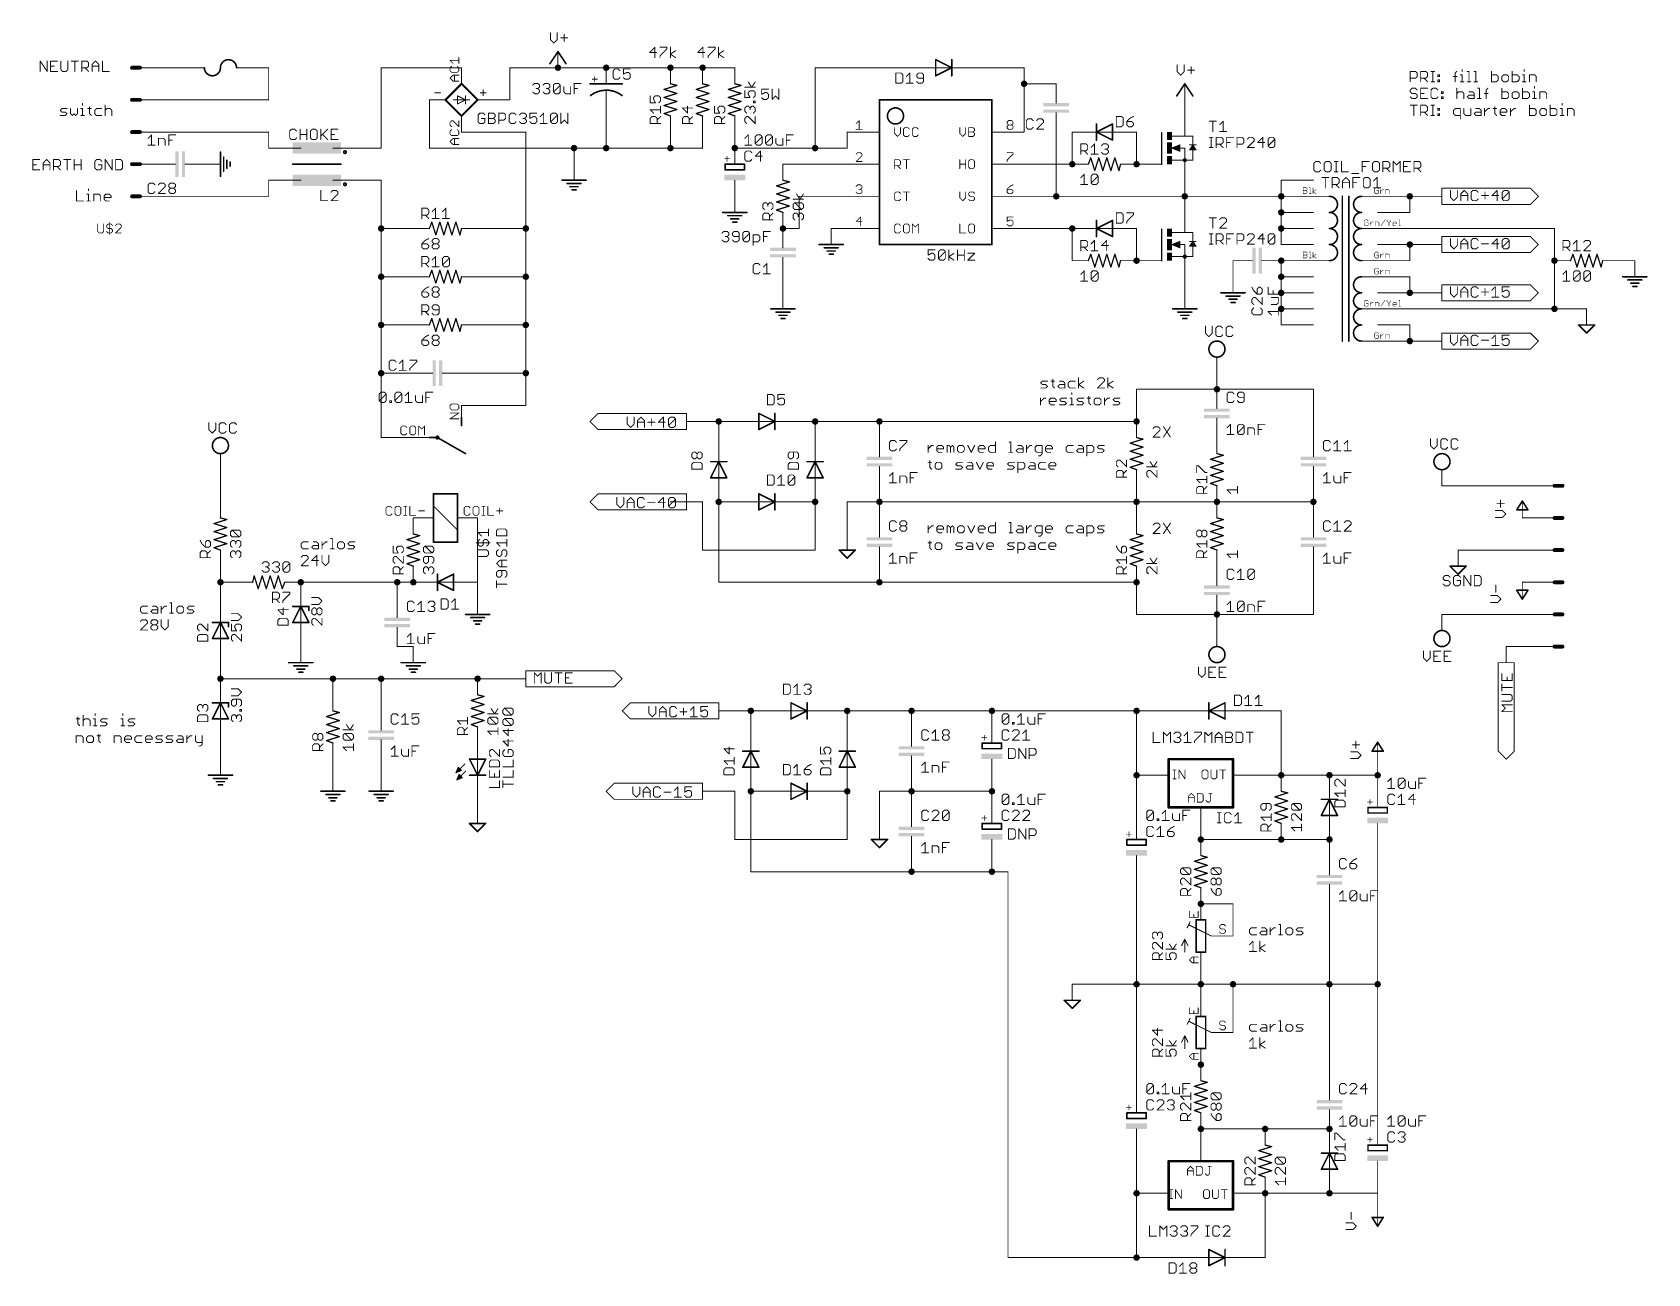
# Model space of a CAD drawing. Extents: x -40 to 215, y -109 to 87.
import ezdxf

# ---------------------------------------------------------------- set-up
doc = ezdxf.new("R2010")
doc.units = 0
for name, color, linetype in [('104', 251, 'CONTINUOUS'), ('91', 94, 'CONTINUOUS'), ('94', 14, 'CONTINUOUS'), ('95', 251, 'CONTINUOUS'), ('96', 251, 'CONTINUOUS'), ('97', 251, 'CONTINUOUS')]:
    doc.layers.add(name, color=color, linetype=linetype)

# ---------------------------------------------------------------- blocks, each defined once
blk = doc.blocks.new('RECT')
blk.add_solid([(-0.5, -0.5), (0.5, -0.5), (-0.5, 0.5), (0.5, 0.5)])

msp = doc.modelspace()

# ---------------------------------------------------------------- linework, layer by layer
at = {"layer": '104', "const_width": 0.1524}
for points in [[(76.2762, 29.6432), (76.2762, 28.0162)], [(77.0897, 29.6432), (76.2762, 29.6432)], [(76.2762, 28.0162), (77.0897, 28.0162)], [(77.3609, 29.372), (77.0897, 29.6432)], [(77.0897, 28.0162), (77.3609, 28.2874)], [(77.3609, 28.2874), (77.3609, 29.372)], [(78.998, 29.6432), (77.9134, 29.6432)], [(77.9134, 29.6432), (77.9134, 28.8297)], [(77.9134, 28.8297), (78.4557, 29.1009)], [(78.1845, 28.0162), (77.9134, 28.2874)], [(78.7268, 28.0162), (78.1845, 28.0162)], [(78.4557, 29.1009), (78.7268, 29.1009)], [(78.7268, 29.1009), (78.998, 28.8297)], [(78.998, 28.2874), (78.7268, 28.0162)], [(78.998, 28.8297), (78.998, 28.2874)], [(64.3368, 20.3069), (64.608, 20.578)], [(64.608, 20.578), (64.8791, 20.578)], [(64.8791, 20.578), (65.1503, 20.3069)], [(65.1503, 20.3069), (65.4215, 20.578)], [(65.4215, 20.578), (65.6926, 20.578)], [(65.6926, 20.578), (65.9638, 20.3069)], [(79.848, 20.578), (79.5768, 20.3069)], [(80.9326, 20.578), (79.848, 20.578)], [(80.3903, 19.7645), (80.3903, 20.578)], [(81.2038, 20.3069), (80.9326, 20.578)], [(64.3368, 19.7645), (64.3368, 20.3069)], [(64.608, 19.4934), (64.3368, 19.7645)], [(64.608, 18.9409), (64.3368, 18.6697)], [(64.3368, 18.6697), (64.3368, 17.8562)], [(64.3368, 17.8562), (65.9638, 17.8562)], [(64.8791, 19.4934), (64.608, 19.4934)], [(65.6926, 18.9409), (64.608, 18.9409)], [(65.1503, 19.7645), (64.8791, 19.4934)], [(65.1503, 19.7645), (65.1503, 20.3069)], [(65.4215, 19.4934), (65.1503, 19.7645)], [(65.6926, 19.4934), (65.4215, 19.4934)], [(65.9638, 19.7645), (65.6926, 19.4934)], [(65.9638, 18.6697), (65.6926, 18.9409)], [(65.9638, 20.3069), (65.9638, 19.7645)], [(65.9638, 17.8562), (65.9638, 18.6697)], [(79.5768, 20.3069), (79.5768, 19.7645)], [(79.5768, 19.7645), (79.848, 19.4934)], [(79.848, 18.9409), (79.5768, 18.6697)], [(79.5768, 18.6697), (79.5768, 17.8562)], [(79.5768, 17.8562), (81.2038, 17.8562)], [(79.848, 19.4934), (80.1191, 19.4934)], [(80.9326, 18.9409), (79.848, 18.9409)], [(80.1191, 19.4934), (80.3903, 19.7645)], [(80.9326, 19.4934), (81.2038, 19.7645)], [(81.2038, 18.6697), (80.9326, 18.9409)], [(81.2038, 19.7645), (81.2038, 20.3069)], [(81.2038, 17.8562), (81.2038, 18.6697)], [(76.2762, 16.9432), (76.2762, 15.3162)], [(77.0897, 16.9432), (76.2762, 16.9432)], [(76.2762, 15.3162), (77.0897, 15.3162)], [(77.3609, 16.672), (77.0897, 16.9432)], [(77.0897, 15.3162), (77.3609, 15.5874)], [(77.3609, 15.5874), (77.3609, 16.672)], [(77.9134, 16.4009), (78.4557, 16.9432)], [(77.9134, 15.3162), (78.998, 15.3162)], [(78.4557, 16.9432), (78.4557, 15.3162)], [(79.5505, 16.672), (79.8217, 16.9432)], [(79.5505, 15.5874), (79.5505, 16.672)], [(79.5505, 15.5874), (80.6352, 16.672)], [(79.8217, 15.3162), (79.5505, 15.5874)], [(79.8217, 16.9432), (80.364, 16.9432)], [(80.364, 15.3162), (79.8217, 15.3162)], [(80.364, 16.9432), (80.6352, 16.672)], [(80.6352, 15.5874), (80.364, 15.3162)], [(80.6352, 16.672), (80.6352, 15.5874)]]:
    msp.add_lwpolyline(points, dxfattribs=at)
at = {"layer": '104', "const_width": 0.0762}
for points in [[(76.3143, 29.6432, 1), (76.2381, 29.6432)], [(76.2762, 29.6813, 1), (76.2762, 29.6051)], [(76.2762, 28.0543, 1), (76.2762, 27.9781)], [(77.1166, 29.6701, 1), (77.0628, 29.6162)], [(77.0628, 28.0431, 1), (77.1166, 27.9893)], [(77.0897, 29.6051, 1), (77.0897, 29.6813)], [(77.0897, 27.9781, 1), (77.0897, 28.0543)], [(77.399, 29.372, 1), (77.3228, 29.372)], [(77.3228, 28.2874, 1), (77.399, 28.2874)], [(77.3339, 29.3451, 1), (77.3878, 29.399)], [(77.3878, 28.2604, 1), (77.3339, 28.3143)], [(77.8963, 28.8638, 1), (77.9304, 28.7956)], [(77.9403, 28.3143, 1), (77.8864, 28.2604)], [(77.9134, 29.6813, 1), (77.9134, 29.6051)], [(77.9515, 29.6432, 1), (77.8753, 29.6432)], [(77.8753, 28.8297, 1), (77.9515, 28.8297)], [(78.1845, 28.0543, 1), (78.1845, 27.9781)], [(78.1576, 27.9893, 1), (78.2115, 28.0431)], [(78.4557, 29.139, 1), (78.4557, 29.0628)], [(78.4727, 29.0668, 1), (78.4386, 29.1349)], [(78.7538, 29.1278, 1), (78.6999, 29.0739)], [(78.6999, 28.0431, 1), (78.7538, 27.9893)], [(78.7268, 29.0628, 1), (78.7268, 29.139)], [(78.7268, 27.9781, 1), (78.7268, 28.0543)], [(79.0361, 28.8297, 1), (78.9599, 28.8297)], [(78.9599, 28.2874, 1), (79.0361, 28.2874)], [(78.9711, 28.8028, 1), (79.025, 28.8566)], [(79.025, 28.2604, 1), (78.9711, 28.3143)], [(78.998, 29.6051, 1), (78.998, 29.6813)], [(76.2381, 28.0162, 1), (76.3143, 28.0162)], [(64.608, 20.6161, 1), (64.608, 20.5399)], [(64.6349, 20.5511, 1), (64.581, 20.605)], [(64.9061, 20.605, 1), (64.8522, 20.5511)], [(64.8791, 20.5399, 1), (64.8791, 20.6161)], [(65.4215, 20.6161, 1), (65.4215, 20.5399)], [(65.4484, 20.5511, 1), (65.3945, 20.605)], [(65.7196, 20.605, 1), (65.6657, 20.5511)], [(65.6926, 20.5399, 1), (65.6926, 20.6161)], [(79.848, 20.6161, 1), (79.848, 20.5399)], [(79.8749, 20.5511, 1), (79.821, 20.605)], [(80.4284, 20.578, 1), (80.3522, 20.578)], [(80.9596, 20.605, 1), (80.9057, 20.5511)], [(80.9326, 20.5399, 1), (80.9326, 20.6161)], [(64.3749, 20.3069, 1), (64.2987, 20.3069)], [(64.3099, 20.3338, 1), (64.3638, 20.2799)], [(64.3638, 19.7915, 1), (64.3099, 19.7376)], [(64.2987, 19.7645, 1), (64.3749, 19.7645)], [(64.3749, 18.6697, 1), (64.2987, 18.6697)], [(64.3368, 17.8943, 1), (64.3368, 17.8181)], [(64.2987, 17.8562, 1), (64.3749, 17.8562)], [(64.3099, 18.6966, 1), (64.3638, 18.6428)], [(64.608, 19.5315, 1), (64.608, 19.4553)], [(64.608, 18.979, 1), (64.608, 18.9028)], [(64.581, 19.4664, 1), (64.6349, 19.5203)], [(64.6349, 18.9139, 1), (64.581, 18.9678)], [(64.8522, 19.5203, 1), (64.9061, 19.4664)], [(64.8791, 19.4553, 1), (64.8791, 19.5315)], [(65.1884, 20.3069, 1), (65.1122, 20.3069)], [(65.1234, 20.3338, 1), (65.1772, 20.2799)], [(65.1772, 19.7915, 1), (65.1234, 19.7376)], [(65.1122, 19.7645, 1), (65.1884, 19.7645)], [(65.1234, 20.2799, 1), (65.1772, 20.3338)], [(65.1772, 19.7376, 1), (65.1234, 19.7915)], [(65.4215, 19.5315, 1), (65.4215, 19.4553)], [(65.3945, 19.4664, 1), (65.4484, 19.5203)], [(65.6657, 19.5203, 1), (65.7196, 19.4664)], [(65.7196, 18.9678, 1), (65.6657, 18.9139)], [(65.6926, 19.4553, 1), (65.6926, 19.5315)], [(65.6926, 18.9028, 1), (65.6926, 18.979)], [(66.0019, 20.3069, 1), (65.9257, 20.3069)], [(65.9257, 19.7645, 1), (66.0019, 19.7645)], [(66.0019, 18.6697, 1), (65.9257, 18.6697)], [(65.9257, 17.8562, 1), (66.0019, 17.8562)], [(65.9369, 20.2799, 1), (65.9907, 20.3338)], [(65.9907, 19.7376, 1), (65.9369, 19.7915)], [(65.9369, 18.6428, 1), (65.9907, 18.6966)], [(65.9638, 17.8181, 1), (65.9638, 17.8943)], [(79.6149, 20.3069, 1), (79.5387, 20.3069)], [(79.5499, 20.3338, 1), (79.6038, 20.2799)], [(79.6038, 19.7915, 1), (79.5499, 19.7376)], [(79.5387, 19.7645, 1), (79.6149, 19.7645)], [(79.6149, 18.6697, 1), (79.5387, 18.6697)], [(79.5768, 17.8943, 1), (79.5768, 17.8181)], [(79.5387, 17.8562, 1), (79.6149, 17.8562)], [(79.5499, 18.6966, 1), (79.6038, 18.6428)], [(79.848, 19.5315, 1), (79.848, 19.4553)], [(79.848, 18.979, 1), (79.848, 18.9028)], [(79.821, 19.4664, 1), (79.8749, 19.5203)], [(79.8749, 18.9139, 1), (79.821, 18.9678)], [(80.0922, 19.5203, 1), (80.1461, 19.4664)], [(80.1191, 19.4553, 1), (80.1191, 19.5315)], [(80.3522, 19.7645, 1), (80.4284, 19.7645)], [(80.4172, 19.7376, 1), (80.3634, 19.7915)], [(80.9057, 19.5203, 1), (80.9596, 19.4664)], [(80.9596, 18.9678, 1), (80.9057, 18.9139)], [(80.9326, 18.9028, 1), (80.9326, 18.979)], [(81.2419, 20.3069, 1), (81.1657, 20.3069)], [(81.1657, 19.7645, 1), (81.2419, 19.7645)], [(81.2419, 18.6697, 1), (81.1657, 18.6697)], [(81.1657, 17.8562, 1), (81.2419, 17.8562)], [(81.1769, 20.2799, 1), (81.2307, 20.3338)], [(81.2307, 19.7376, 1), (81.1769, 19.7915)], [(81.1769, 18.6428, 1), (81.2307, 18.6966)], [(81.2038, 17.8181, 1), (81.2038, 17.8943)], [(76.3143, 16.9432, 1), (76.2381, 16.9432)], [(76.2762, 16.9813, 1), (76.2762, 16.9051)], [(76.2762, 15.3543, 1), (76.2762, 15.2781)], [(76.2381, 15.3162, 1), (76.3143, 15.3162)], [(77.1166, 16.9701, 1), (77.0628, 16.9162)], [(77.0628, 15.3431, 1), (77.1166, 15.2893)], [(77.0897, 16.9051, 1), (77.0897, 16.9813)], [(77.0897, 15.2781, 1), (77.0897, 15.3543)], [(77.399, 16.672, 1), (77.3228, 16.672)], [(77.3228, 15.5874, 1), (77.399, 15.5874)], [(77.3339, 16.6451, 1), (77.3878, 16.699)], [(77.3878, 15.5604, 1), (77.3339, 15.6143)], [(77.8864, 16.4278, 1), (77.9403, 16.3739)], [(77.9134, 15.3543, 1), (77.9134, 15.2781)], [(78.4938, 16.9432, 1), (78.4176, 16.9432)], [(78.4176, 15.3162, 1), (78.4938, 15.3162)], [(78.4826, 16.9162, 1), (78.4287, 16.9701)], [(78.998, 15.2781, 1), (78.998, 15.3543)], [(79.5886, 16.672, 1), (79.5124, 16.672)], [(79.5236, 16.699, 1), (79.5775, 16.6451)], [(79.5775, 15.6143, 1), (79.5236, 15.5604)], [(79.5236, 15.6143, 1), (79.5775, 15.5604)], [(79.5124, 15.5874, 1), (79.5886, 15.5874)], [(79.8217, 16.9813, 1), (79.8217, 16.9051)], [(79.8217, 15.3543, 1), (79.8217, 15.2781)], [(79.8486, 16.9162, 1), (79.7947, 16.9701)], [(79.7947, 15.2893, 1), (79.8486, 15.3431)], [(80.3909, 16.9701, 1), (80.3371, 16.9162)], [(80.3371, 15.3431, 1), (80.3909, 15.2893)], [(80.364, 16.9051, 1), (80.364, 16.9813)], [(80.364, 15.2781, 1), (80.364, 15.3543)], [(80.6733, 16.672, 1), (80.5971, 16.672)], [(80.5971, 15.5874, 1), (80.6733, 15.5874)], [(80.6621, 16.6451, 1), (80.6082, 16.699)], [(80.6082, 16.6451, 1), (80.6621, 16.699)], [(80.6621, 15.5604, 1), (80.6082, 15.6143)]]:
    msp.add_lwpolyline(points, format="xyb", dxfattribs=at)
at = {"layer": '91'}
for points, const_width in [([(43.18, 81.026, 1), (43.18, 81.534, 1), (43.18, 81.026)], 0.508), ([(50.8, 81.026, 1), (50.8, 81.534, 1), (50.8, 81.026)], 0.508), ([(60.96, 81.026, 1), (60.96, 81.534, 1), (60.96, 81.026)], 0.508), ([(66.04, 81.026, 1), (66.04, 81.534, 1), (66.04, 81.026)], 0.508), ([(-20.32, 81.3181, 1), (-20.32, 81.2419)], 0.0762), ([(-17.78, 81.2419, 1), (-17.78, 81.3181)], 0.0762), ([(-2.5019, 81.28, 1), (-2.5781, 81.28)], 0.0762), ([(15.24, 81.3181, 1), (15.24, 81.2419)], 0.0762), ([(15.2781, 81.28, 1), (15.2019, 81.28)], 0.0762), ([(27.94, 81.2419, 1), (27.94, 81.3181)], 0.0762), ([(35.5981, 81.28, 1), (35.5219, 81.28)], 0.0762), ([(35.56, 81.3181, 1), (35.56, 81.2419)], 0.0762), ([(43.18, 81.3181, 1), (43.18, 81.2419)], 0.0762), ([(43.18, 81.2419, 1), (43.18, 81.3181)], 0.0762), ([(50.8, 81.3181, 1), (50.8, 81.2419)], 0.0762), ([(50.8, 81.2419, 1), (50.8, 81.3181)], 0.0762), ([(60.96, 81.3181, 1), (60.96, 81.2419)], 0.0762), ([(60.96, 81.2419, 1), (60.96, 81.3181)], 0.0762), ([(66.04, 81.3181, 1), (66.04, 81.2419)], 0.0762), ([(66.04, 81.2419, 1), (66.04, 81.3181)], 0.0762), ([(71.12, 81.2419, 1), (71.12, 81.3181)], 0.0762), ([(83.82, 81.3181, 1), (83.82, 81.2419)], 0.0762), ([(83.8581, 81.28, 1), (83.7819, 81.28)], 0.0762), ([(101.6, 81.2419, 1), (101.6, 81.3181)], 0.0762), ([(106.68, 81.3181, 1), (106.68, 81.2419)], 0.0762), ([(116.84, 78.486, 1), (116.84, 78.994, 1), (116.84, 78.486)], 0.508), ([(116.8781, 81.28, 1), (116.8019, 81.28)], 0.0762), ([(116.84, 81.2419, 1), (116.84, 81.3181)], 0.0762), ([(116.8781, 78.74, 1), (116.8019, 78.74)], 0.0762), ([(116.84, 78.7781, 1), (116.84, 78.7019)], 0.0762), ([(116.8019, 78.74, 1), (116.8781, 78.74)], 0.0762), ([(121.92, 78.7019, 1), (121.92, 78.7781)], 0.0762), ([(-20.32, 76.2381, 1), (-20.32, 76.1619)], 0.0762), ([(-2.5781, 76.2, 1), (-2.5019, 76.2)], 0.0762), ([(-2.54, 76.1619, 1), (-2.54, 76.2381)], 0.0762), ([(22.8981, 76.2, 1), (22.8219, 76.2)], 0.0762), ([(33.02, 76.2381, 1), (33.02, 76.1619)], 0.0762), ([(35.5219, 76.2, 1), (35.5981, 76.2)], 0.0762), ([(35.56, 76.1619, 1), (35.56, 76.2381)], 0.0762), ([(142.2781, 76.2, 1), (142.2019, 76.2)], 0.0762), ([(50.8381, 73.66, 1), (50.7619, 73.66)], 0.0762), ([(142.2019, 73.66, 1), (142.2781, 73.66)], 0.0762), ([(-20.32, 71.1581, 1), (-20.32, 71.0819)], 0.0762), ([(-2.5019, 71.12, 1), (-2.5781, 71.12)], 0.0762), ([(-2.54, 71.0819, 1), (-2.54, 71.1581)], 0.0762), ([(27.94, 71.1581, 1), (27.94, 71.0819)], 0.0762), ([(38.1381, 71.12, 1), (38.0619, 71.12)], 0.0762), ([(38.1, 71.0819, 1), (38.1, 71.1581)], 0.0762), ([(45.72, 68.326, 1), (45.72, 68.834, 1), (45.72, 68.326)], 0.508), ([(50.8, 68.326, 1), (50.8, 68.834, 1), (50.8, 68.326)], 0.508), ([(60.96, 68.326, 1), (60.96, 68.834, 1), (60.96, 68.326)], 0.508), ([(60.9981, 71.12, 1), (60.9219, 71.12)], 0.0762), ([(66.0781, 71.12, 1), (66.0019, 71.12)], 0.0762), ([(71.12, 68.326, 1), (71.12, 68.834, 1), (71.12, 68.326)], 0.508), ([(71.1581, 71.12, 1), (71.0819, 71.12)], 0.0762), ([(83.82, 68.326, 1), (83.82, 68.834, 1), (83.82, 68.326)], 0.508), ([(88.9381, 71.12, 1), (88.8619, 71.12)], 0.0762), ([(116.8019, 71.12, 1), (116.8781, 71.12)], 0.0762), ([(121.9581, 71.12, 1), (121.8819, 71.12)], 0.0762), ([(124.4981, 71.12, 1), (124.4219, 71.12)], 0.0762), ([(124.46, 71.1581, 1), (124.46, 71.0819)], 0.0762), ([(127, 71.0819, 1), (127, 71.1581)], 0.0762), ([(132.08, 71.1581, 1), (132.08, 71.0819)], 0.0762), ([(134.6581, 71.12, 1), (134.5819, 71.12)], 0.0762), ([(134.62, 71.0819, 1), (134.62, 71.1581)], 0.0762), ([(-2.5781, 68.58, 1), (-2.5019, 68.58)], 0.0762), ([(12.7, 68.6181, 1), (12.7, 68.5419)], 0.0762), ([(15.2019, 68.58, 1), (15.2781, 68.58)], 0.0762), ([(15.24, 68.5419, 1), (15.24, 68.6181)], 0.0762), ([(22.86, 68.6181, 1), (22.86, 68.5419)], 0.0762), ([(22.8219, 68.58, 1), (22.8981, 68.58)], 0.0762), ([(45.72, 68.6181, 1), (45.72, 68.5419)], 0.0762), ([(45.7581, 68.58, 1), (45.6819, 68.58)], 0.0762), ([(45.72, 68.5419, 1), (45.72, 68.6181)], 0.0762), ([(50.8, 68.6181, 1), (50.8, 68.5419)], 0.0762), ([(50.7619, 68.58, 1), (50.8381, 68.58)], 0.0762), ([(50.8, 68.5419, 1), (50.8, 68.6181)], 0.0762), ([(60.96, 68.6181, 1), (60.96, 68.5419)], 0.0762), ([(60.9219, 68.58, 1), (60.9981, 68.58)], 0.0762), ([(60.96, 68.5419, 1), (60.96, 68.6181)], 0.0762), ([(66.0019, 68.58, 1), (66.0781, 68.58)], 0.0762), ([(66.04, 68.5419, 1), (66.04, 68.6181)], 0.0762), ([(71.12, 68.6181, 1), (71.12, 68.5419)], 0.0762), ([(71.0819, 68.58, 1), (71.1581, 68.58)], 0.0762), ([(83.82, 68.6181, 1), (83.82, 68.5419)], 0.0762), ([(83.7819, 68.58, 1), (83.8581, 68.58)], 0.0762), ([(83.82, 68.5419, 1), (83.82, 68.6181)], 0.0762), ([(88.8619, 68.58, 1), (88.9381, 68.58)], 0.0762), ([(88.9, 68.5419, 1), (88.9, 68.6181)], 0.0762), ([(124.46, 65.786, 1), (124.46, 66.294, 1), (124.46, 65.786)], 0.508), ([(134.62, 65.786, 1), (134.62, 66.294, 1), (134.62, 65.786)], 0.508), ([(45.6819, 66.04, 1), (45.7581, 66.04)], 0.0762), ([(78.74, 66.0781, 1), (78.74, 66.0019)], 0.0762), ([(88.9, 66.0019, 1), (88.9, 66.0781)], 0.0762), ([(116.84, 66.0781, 1), (116.84, 66.0019)], 0.0762), ([(124.4219, 66.04, 1), (124.4981, 66.04)], 0.0762), ([(124.46, 66.0019, 1), (124.46, 66.0781)], 0.0762), ([(134.62, 66.0781, 1), (134.62, 66.0019)], 0.0762), ([(134.5819, 66.04, 1), (134.6581, 66.04)], 0.0762), ([(137.16, 66.0019, 1), (137.16, 66.0781)], 0.0762), ([(-2.5019, 63.5, 1), (-2.5781, 63.5)], 0.0762), ([(12.7, 63.5381, 1), (12.7, 63.4619)], 0.0762), ([(15.2781, 63.5, 1), (15.2019, 63.5)], 0.0762), ([(15.24, 63.4619, 1), (15.24, 63.5381)], 0.0762), ([(121.92, 60.706, 1), (121.92, 61.214, 1), (121.92, 60.706)], 0.508), ([(142.24, 60.706, 1), (142.24, 61.214, 1), (142.24, 60.706)], 0.508), ([(142.2781, 63.5, 1), (142.2019, 63.5)], 0.0762), ([(157.48, 60.706, 1), (157.48, 61.214, 1), (157.48, 60.706)], 0.508), ([(157.5181, 63.5, 1), (157.4419, 63.5)], 0.0762), ([(157.48, 63.5381, 1), (157.48, 63.4619)], 0.0762), ([(160.02, 63.4619, 1), (160.02, 63.5381)], 0.0762), ([(177.8, 60.706, 1), (177.8, 61.214, 1), (177.8, 60.706)], 0.508), ([(-20.32, 60.9981, 1), (-20.32, 60.9219)], 0.0762), ([(-2.5781, 60.96, 1), (-2.5019, 60.96)], 0.0762), ([(-2.54, 60.9219, 1), (-2.54, 60.9981)], 0.0762), ([(81.28, 60.9981, 1), (81.28, 60.9219)], 0.0762), ([(81.3181, 60.96, 1), (81.2419, 60.96)], 0.0762), ([(88.9, 60.9219, 1), (88.9, 60.9981)], 0.0762), ([(116.84, 60.9981, 1), (116.84, 60.9219)], 0.0762), ([(121.92, 60.9981, 1), (121.92, 60.9219)], 0.0762), ([(121.8819, 60.96, 1), (121.9581, 60.96)], 0.0762), ([(121.92, 60.9219, 1), (121.92, 60.9981)], 0.0762), ([(142.24, 60.9981, 1), (142.24, 60.9219)], 0.0762), ([(142.2781, 60.96, 1), (142.2019, 60.96)], 0.0762), ([(142.2019, 60.96, 1), (142.2781, 60.96)], 0.0762), ([(142.24, 60.9219, 1), (142.24, 60.9981)], 0.0762), ([(157.48, 58.166, 1), (157.48, 58.674, 1), (157.48, 58.166)], 0.508), ([(157.48, 60.9981, 1), (157.48, 60.9219)], 0.0762), ([(157.5181, 60.96, 1), (157.4419, 60.96)], 0.0762), ([(157.4419, 60.96, 1), (157.5181, 60.96)], 0.0762), ([(157.48, 60.9219, 1), (157.48, 60.9981)], 0.0762), ([(160.02, 60.9219, 1), (160.02, 60.9981)], 0.0762), ([(175.26, 60.9981, 1), (175.26, 60.9219)], 0.0762), ([(177.8381, 60.96, 1), (177.7619, 60.96)], 0.0762), ([(177.8, 60.9981, 1), (177.8, 60.9219)], 0.0762), ([(177.8, 60.9219, 1), (177.8, 60.9981)], 0.0762), ([(182.88, 60.9219, 1), (182.88, 60.9981)], 0.0762), ([(15.24, 55.626, 1), (15.24, 56.134, 1), (15.24, 55.626)], 0.508), ([(38.1, 55.626, 1), (38.1, 56.134, 1), (38.1, 55.626)], 0.508), ([(78.74, 55.626, 1), (78.74, 56.134, 1), (78.74, 55.626)], 0.508), ([(124.46, 55.626, 1), (124.46, 56.134, 1), (124.46, 55.626)], 0.508), ([(142.2019, 58.42, 1), (142.2781, 58.42)], 0.0762), ([(157.48, 55.626, 1), (157.48, 56.134, 1), (157.48, 55.626)], 0.508), ([(157.48, 58.4581, 1), (157.48, 58.3819)], 0.0762), ([(157.5181, 58.42, 1), (157.4419, 58.42)], 0.0762), ([(157.4419, 58.42, 1), (157.5181, 58.42)], 0.0762), ([(160.02, 58.3819, 1), (160.02, 58.4581)], 0.0762), ([(175.26, 58.4581, 1), (175.26, 58.3819)], 0.0762), ([(177.7619, 58.42, 1), (177.8381, 58.42)], 0.0762), ([(177.8, 58.3819, 1), (177.8, 58.4581)], 0.0762), ([(15.2781, 55.88, 1), (15.2019, 55.88)], 0.0762), ([(15.24, 55.9181, 1), (15.24, 55.8419)], 0.0762), ([(15.2019, 55.88, 1), (15.2781, 55.88)], 0.0762), ([(20.32, 55.8419, 1), (20.32, 55.9181)], 0.0762), ([(30.48, 55.9181, 1), (30.48, 55.8419)], 0.0762), ([(38.1381, 55.88, 1), (38.0619, 55.88)], 0.0762), ([(38.0619, 55.88, 1), (38.1381, 55.88)], 0.0762), ([(38.1, 55.8419, 1), (38.1, 55.9181)], 0.0762), ([(78.74, 55.9181, 1), (78.74, 55.8419)], 0.0762), ([(81.2419, 55.88, 1), (81.3181, 55.88)], 0.0762), ([(81.28, 55.8419, 1), (81.28, 55.9181)], 0.0762), ([(86.36, 55.9181, 1), (86.36, 55.8419)], 0.0762), ([(88.9, 55.8419, 1), (88.9, 55.9181)], 0.0762), ([(116.84, 55.9181, 1), (116.84, 55.8419)], 0.0762), ([(124.4981, 55.88, 1), (124.4219, 55.88)], 0.0762), ([(124.46, 55.9181, 1), (124.46, 55.8419)], 0.0762), ([(124.46, 55.8419, 1), (124.46, 55.9181)], 0.0762), ([(127, 55.8419, 1), (127, 55.9181)], 0.0762), ([(132.08, 55.9181, 1), (132.08, 55.8419)], 0.0762), ([(134.6581, 55.88, 1), (134.5819, 55.88)], 0.0762), ([(134.62, 55.8419, 1), (134.62, 55.9181)], 0.0762), ([(157.48, 55.9181, 1), (157.48, 55.8419)], 0.0762), ([(157.5181, 55.88, 1), (157.4419, 55.88)], 0.0762), ([(157.4419, 55.88, 1), (157.5181, 55.88)], 0.0762), ([(160.02, 55.8419, 1), (160.02, 55.9181)], 0.0762), ([(175.26, 55.9181, 1), (175.26, 55.8419)], 0.0762), ([(177.8, 53.086, 1), (177.8, 53.594, 1), (177.8, 53.086)], 0.508), ([(200.6981, 55.88, 1), (200.6219, 55.88)], 0.0762), ([(200.66, 55.8419, 1), (200.66, 55.9181)], 0.0762), ([(134.62, 50.546, 1), (134.62, 51.054, 1), (134.62, 50.546)], 0.508), ([(157.48, 50.546, 1), (157.48, 51.054, 1), (157.48, 50.546)], 0.508), ([(157.48, 53.3781, 1), (157.48, 53.3019)], 0.0762), ([(157.4419, 53.34, 1), (157.5181, 53.34)], 0.0762), ([(160.02, 53.3019, 1), (160.02, 53.3781)], 0.0762), ([(175.26, 53.3781, 1), (175.26, 53.3019)], 0.0762), ([(177.8381, 53.34, 1), (177.7619, 53.34)], 0.0762), ([(177.8, 53.3781, 1), (177.8, 53.3019)], 0.0762), ([(177.8, 53.3019, 1), (177.8, 53.3781)], 0.0762), ([(182.88, 53.3019, 1), (182.88, 53.3781)], 0.0762), ([(200.66, 50.546, 1), (200.66, 51.054, 1), (200.66, 50.546)], 0.508), ([(15.24, 48.006, 1), (15.24, 48.514, 1), (15.24, 48.006)], 0.508), ([(38.1, 48.006, 1), (38.1, 48.514, 1), (38.1, 48.006)], 0.508), ([(124.4219, 50.8, 1), (124.4981, 50.8)], 0.0762), ([(134.62, 50.8381, 1), (134.62, 50.7619)], 0.0762), ([(134.5819, 50.8, 1), (134.6581, 50.8)], 0.0762), ([(137.16, 50.7619, 1), (137.16, 50.8381)], 0.0762), ([(149.8981, 50.8, 1), (149.8219, 50.8)], 0.0762), ([(157.48, 48.006, 1), (157.48, 48.514, 1), (157.48, 48.006)], 0.508), ([(157.48, 50.8381, 1), (157.48, 50.7619)], 0.0762), ([(157.5181, 50.8, 1), (157.4419, 50.8)], 0.0762), ([(160.02, 50.7619, 1), (160.02, 50.8381)], 0.0762), ([(175.26, 50.8381, 1), (175.26, 50.7619)], 0.0762), ([(177.7619, 50.8, 1), (177.8381, 50.8)], 0.0762), ([(177.8, 50.7619, 1), (177.8, 50.8381)], 0.0762), ([(200.6981, 50.8, 1), (200.6219, 50.8)], 0.0762), ([(200.6219, 50.8, 1), (200.6981, 50.8)], 0.0762), ([(210.82, 50.8381, 1), (210.82, 50.7619)], 0.0762), ([(213.36, 50.7619, 1), (213.36, 50.8381)], 0.0762), ([(15.2781, 48.26, 1), (15.2019, 48.26)], 0.0762), ([(15.24, 48.2981, 1), (15.24, 48.2219)], 0.0762), ([(15.2019, 48.26, 1), (15.2781, 48.26)], 0.0762), ([(20.32, 48.2219, 1), (20.32, 48.2981)], 0.0762), ([(30.48, 48.2981, 1), (30.48, 48.2219)], 0.0762), ([(38.1381, 48.26, 1), (38.0619, 48.26)], 0.0762), ([(38.0619, 48.26, 1), (38.1381, 48.26)], 0.0762), ([(38.1, 48.2219, 1), (38.1, 48.2981)], 0.0762), ([(78.7781, 48.26, 1), (78.7019, 48.26)], 0.0762), ([(142.2781, 48.26, 1), (142.2019, 48.26)], 0.0762), ([(149.8219, 48.26, 1), (149.8981, 48.26)], 0.0762), ([(157.48, 45.466, 1), (157.48, 45.974, 1), (157.48, 45.466)], 0.508), ([(157.48, 48.2981, 1), (157.48, 48.2219)], 0.0762), ([(157.5181, 48.26, 1), (157.4419, 48.26)], 0.0762), ([(157.4419, 48.26, 1), (157.5181, 48.26)], 0.0762), ([(160.02, 48.2219, 1), (160.02, 48.2981)], 0.0762), ([(175.26, 48.2981, 1), (175.26, 48.2219)], 0.0762), ([(177.8, 45.466, 1), (177.8, 45.974, 1), (177.8, 45.466)], 0.508), ([(177.8381, 48.26, 1), (177.7619, 48.26)], 0.0762), ([(177.8, 48.2219, 1), (177.8, 48.2981)], 0.0762), ([(78.7019, 45.72, 1), (78.7781, 45.72)], 0.0762), ([(142.2019, 45.72, 1), (142.2781, 45.72)], 0.0762), ([(157.48, 42.926, 1), (157.48, 43.434, 1), (157.48, 42.926)], 0.508), ([(157.48, 45.7581, 1), (157.48, 45.6819)], 0.0762), ([(157.5181, 45.72, 1), (157.4419, 45.72)], 0.0762), ([(157.4419, 45.72, 1), (157.5181, 45.72)], 0.0762), ([(160.02, 45.6819, 1), (160.02, 45.7581)], 0.0762), ([(175.26, 45.7581, 1), (175.26, 45.6819)], 0.0762), ([(177.8, 45.7581, 1), (177.8, 45.6819)], 0.0762), ([(177.7619, 45.72, 1), (177.8381, 45.72)], 0.0762), ([(177.8, 45.6819, 1), (177.8, 45.7581)], 0.0762), ([(182.88, 45.6819, 1), (182.88, 45.7581)], 0.0762), ([(200.66, 42.926, 1), (200.66, 43.434, 1), (200.66, 42.926)], 0.508), ([(15.24, 40.386, 1), (15.24, 40.894, 1), (15.24, 40.386)], 0.508), ([(38.1, 40.386, 1), (38.1, 40.894, 1), (38.1, 40.386)], 0.508), ([(157.5181, 43.18, 1), (157.4419, 43.18)], 0.0762), ([(157.48, 43.2181, 1), (157.48, 43.1419)], 0.0762), ([(157.4419, 43.18, 1), (157.5181, 43.18)], 0.0762), ([(160.02, 43.1419, 1), (160.02, 43.2181)], 0.0762), ([(175.26, 43.2181, 1), (175.26, 43.1419)], 0.0762), ([(200.66, 43.2181, 1), (200.66, 43.1419)], 0.0762), ([(200.6219, 43.18, 1), (200.6981, 43.18)], 0.0762), ([(200.66, 43.1419, 1), (200.66, 43.2181)], 0.0762), ([(205.74, 43.1419, 1), (205.74, 43.2181)], 0.0762), ([(15.2781, 40.64, 1), (15.2019, 40.64)], 0.0762), ([(15.24, 40.6781, 1), (15.24, 40.6019)], 0.0762), ([(15.2019, 40.64, 1), (15.2781, 40.64)], 0.0762), ([(20.32, 40.6019, 1), (20.32, 40.6781)], 0.0762), ([(30.48, 40.6781, 1), (30.48, 40.6019)], 0.0762), ([(38.1381, 40.64, 1), (38.0619, 40.64)], 0.0762), ([(38.0619, 40.64, 1), (38.1381, 40.64)], 0.0762), ([(38.1, 40.6019, 1), (38.1, 40.6781)], 0.0762), ([(157.48, 40.6781, 1), (157.48, 40.6019)], 0.0762), ([(157.4419, 40.64, 1), (157.5181, 40.64)], 0.0762), ([(160.02, 40.6019, 1), (160.02, 40.6781)], 0.0762), ([(175.26, 40.6781, 1), (175.26, 40.6019)], 0.0762), ([(177.8, 37.846, 1), (177.8, 38.354, 1), (177.8, 37.846)], 0.508), ([(177.8381, 40.64, 1), (177.7619, 40.64)], 0.0762), ([(177.8, 40.6019, 1), (177.8, 40.6781)], 0.0762), ([(175.26, 38.1381, 1), (175.26, 38.0619)], 0.0762), ([(177.8, 38.1381, 1), (177.8, 38.0619)], 0.0762), ([(177.7619, 38.1, 1), (177.8381, 38.1)], 0.0762), ([(177.8, 38.0619, 1), (177.8, 38.1381)], 0.0762), ([(182.88, 38.0619, 1), (182.88, 38.1381)], 0.0762), ([(15.24, 32.766, 1), (15.24, 33.274, 1), (15.24, 32.766)], 0.508), ([(38.1, 32.766, 1), (38.1, 33.274, 1), (38.1, 32.766)], 0.508), ([(15.2781, 33.02, 1), (15.2019, 33.02)], 0.0762), ([(15.24, 33.0581, 1), (15.24, 32.9819)], 0.0762), ([(15.2019, 33.02, 1), (15.2781, 33.02)], 0.0762), ([(20.32, 32.9819, 1), (20.32, 33.0581)], 0.0762), ([(27.94, 33.0581, 1), (27.94, 32.9819)], 0.0762), ([(38.1381, 33.02, 1), (38.0619, 33.02)], 0.0762), ([(38.0619, 33.02, 1), (38.1381, 33.02)], 0.0762), ([(38.1, 32.9819, 1), (38.1, 33.0581)], 0.0762), ([(147.32, 30.226, 1), (147.32, 30.734, 1), (147.32, 30.226)], 0.508), ([(147.3581, 33.02, 1), (147.2819, 33.02)], 0.0762), ([(134.6581, 30.48, 1), (134.5819, 30.48)], 0.0762), ([(134.62, 30.5181, 1), (134.62, 30.4419)], 0.0762), ([(147.32, 30.5181, 1), (147.32, 30.4419)], 0.0762), ([(147.2819, 30.48, 1), (147.3581, 30.48)], 0.0762), ([(147.32, 30.4419, 1), (147.32, 30.5181)], 0.0762), ([(162.5981, 30.48, 1), (162.5219, 30.48)], 0.0762), ([(162.56, 30.4419, 1), (162.56, 30.5181)], 0.0762), ([(27.94, 27.9781, 1), (27.94, 27.9019)], 0.0762), ([(38.0619, 27.94, 1), (38.1381, 27.94)], 0.0762), ([(38.1, 27.9019, 1), (38.1, 27.9781)], 0.0762), ([(68.58, 25.146, 1), (68.58, 25.654, 1), (68.58, 25.146)], 0.508), ([(83.82, 25.146, 1), (83.82, 25.654, 1), (83.82, 25.146)], 0.508), ([(93.98, 25.146, 1), (93.98, 25.654, 1), (93.98, 25.146)], 0.508), ([(134.62, 25.146, 1), (134.62, 25.654, 1), (134.62, 25.146)], 0.508), ([(63.5, 25.4381, 1), (63.5, 25.3619)], 0.0762), ([(68.58, 25.4381, 1), (68.58, 25.3619)], 0.0762), ([(68.6181, 25.4, 1), (68.5419, 25.4)], 0.0762), ([(68.58, 25.3619, 1), (68.58, 25.4381)], 0.0762), ([(73.66, 25.3619, 1), (73.66, 25.4381)], 0.0762), ([(78.74, 25.4381, 1), (78.74, 25.3619)], 0.0762), ([(83.82, 25.4381, 1), (83.82, 25.3619)], 0.0762), ([(83.8581, 25.4, 1), (83.7819, 25.4)], 0.0762), ([(83.82, 25.3619, 1), (83.82, 25.4381)], 0.0762), ([(94.0181, 25.4, 1), (93.9419, 25.4)], 0.0762), ([(93.98, 25.4381, 1), (93.98, 25.3619)], 0.0762), ([(93.98, 25.3619, 1), (93.98, 25.4381)], 0.0762), ([(134.5819, 25.4, 1), (134.6581, 25.4)], 0.0762), ([(134.62, 25.3619, 1), (134.62, 25.4381)], 0.0762), ([(15.24, 22.8981, 1), (15.24, 22.8219)], 0.0762), ([(15.2019, 22.86, 1), (15.2781, 22.86)], 0.0762), ([(20.32, 22.8219, 1), (20.32, 22.8981)], 0.0762), ([(93.9419, 22.86, 1), (94.0181, 22.86)], 0.0762), ([(162.5219, 22.86, 1), (162.5981, 22.86)], 0.0762), ([(68.5419, 20.32, 1), (68.6181, 20.32)], 0.0762), ([(83.7819, 20.32, 1), (83.8581, 20.32)], 0.0762), ([(-10.1219, 17.78, 1), (-10.1981, 17.78)], 0.0762), ([(60.96, 12.7381, 1), (60.96, 12.6619)], 0.0762), ([(66.0781, 12.7, 1), (66.0019, 12.7)], 0.0762), ([(66.04, 12.6619, 1), (66.04, 12.7381)], 0.0762), ([(68.58, 12.446, 1), (68.58, 12.954, 1), (68.58, 12.446)], 0.508), ([(68.6181, 15.24, 1), (68.5419, 15.24)], 0.0762), ([(68.6181, 12.7, 1), (68.5419, 12.7)], 0.0762), ([(68.58, 12.7381, 1), (68.58, 12.6619)], 0.0762), ([(73.66, 12.6619, 1), (73.66, 12.7381)], 0.0762), ([(78.74, 12.7381, 1), (78.74, 12.6619)], 0.0762), ([(83.82, 12.446, 1), (83.82, 12.954, 1), (83.82, 12.446)], 0.508), ([(83.8581, 15.24, 1), (83.7819, 15.24)], 0.0762), ([(83.8581, 12.7, 1), (83.7819, 12.7)], 0.0762), ([(83.82, 12.6619, 1), (83.82, 12.7381)], 0.0762), ([(88.9381, 12.7, 1), (88.8619, 12.7)], 0.0762), ([(88.9, 12.7381, 1), (88.9, 12.6619)], 0.0762), ([(93.98, 12.446, 1), (93.98, 12.954, 1), (93.98, 12.446)], 0.508), ([(94.0181, 15.24, 1), (93.9419, 15.24)], 0.0762), ([(93.98, 12.7381, 1), (93.98, 12.6619)], 0.0762), ([(94.0181, 12.7, 1), (93.9419, 12.7)], 0.0762), ([(93.98, 12.6619, 1), (93.98, 12.7381)], 0.0762), ([(134.62, 12.446, 1), (134.62, 12.954, 1), (134.62, 12.446)], 0.508), ([(134.6581, 15.24, 1), (134.5819, 15.24)], 0.0762), ([(134.62, 12.7381, 1), (134.62, 12.6619)], 0.0762), ([(134.6581, 12.7, 1), (134.5819, 12.7)], 0.0762), ([(134.62, 12.6619, 1), (134.62, 12.7381)], 0.0762), ([(147.32, 12.446, 1), (147.32, 12.954, 1), (147.32, 12.446)], 0.508), ([(147.32, 12.7381, 1), (147.32, 12.6619)], 0.0762), ([(147.32, 12.6619, 1), (147.32, 12.7381)], 0.0762), ([(162.56, 12.446, 1), (162.56, 12.954, 1), (162.56, 12.446)], 0.508), ([(162.5981, 15.24, 1), (162.5219, 15.24)], 0.0762), ([(162.5981, 12.7, 1), (162.5219, 12.7)], 0.0762), ([(162.56, 12.6619, 1), (162.56, 12.7381)], 0.0762), ([(182.88, 15.2781, 1), (182.88, 15.2019)], 0.0762), ([(198.12, 15.2019, 1), (198.12, 15.2781)], 0.0762), ([(-10.1981, 12.7, 1), (-10.1219, 12.7)], 0.0762), ([(30.5181, 10.16, 1), (30.4419, 10.16)], 0.0762), ([(68.5419, 12.7, 1), (68.6181, 12.7)], 0.0762), ([(83.7819, 12.7, 1), (83.8581, 12.7)], 0.0762), ([(93.9419, 12.7, 1), (94.0181, 12.7)], 0.0762), ([(134.5819, 12.7, 1), (134.6581, 12.7)], 0.0762), ([(162.5219, 12.7, 1), (162.5981, 12.7)], 0.0762), ([(195.58, 10.1981, 1), (195.58, 10.1219)], 0.0762), ([(198.12, 10.1219, 1), (198.12, 10.1981)], 0.0762), ([(93.9419, 10.16, 1), (94.0181, 10.16)], 0.0762), ([(134.5819, 10.16, 1), (134.6581, 10.16)], 0.0762), ([(162.5219, 10.16, 1), (162.5981, 10.16)], 0.0762), ([(66.04, 5.1181, 1), (66.04, 5.0419)], 0.0762), ([(66.0019, 5.08, 1), (66.0781, 5.08)], 0.0762), ([(83.7819, 5.08, 1), (83.8581, 5.08)], 0.0762), ([(83.82, 5.0419, 1), (83.82, 5.1181)], 0.0762), ([(88.8619, 7.62, 1), (88.9381, 7.62)], 0.0762), ([(185.42, 5.1181, 1), (185.42, 5.0419)], 0.0762), ([(198.12, 5.0419, 1), (198.12, 5.1181)], 0.0762), ([(-10.1219, 2.54, 1), (-10.1981, 2.54)], 0.0762), ([(94.0181, 2.54, 1), (93.9419, 2.54)], 0.0762), ([(162.5981, 2.54, 1), (162.5219, 2.54)], 0.0762), ([(-10.16, -0.254, 1), (-10.16, 0.254, 1), (-10.16, -0.254)], 0.508), ([(-10.16, 0.0381, 1), (-10.16, -0.0381)], 0.0762), ([(-10.1219, 0, 1), (-10.1981, 0)], 0.0762), ([(-10.1981, 0, 1), (-10.1219, 0)], 0.0762), ([(-7.62, -0.0381, 1), (-7.62, 0.0381)], 0.0762), ([(2.54, -0.254, 1), (2.54, 0.254, 1), (2.54, -0.254)], 0.508), ([(2.5781, 0, 1), (2.5019, 0)], 0.0762), ([(2.54, 0.0381, 1), (2.54, -0.0381)], 0.0762), ([(17.78, -0.254, 1), (17.78, 0.254, 1), (17.78, -0.254)], 0.508), ([(17.78, 0.0381, 1), (17.78, -0.0381)], 0.0762), ([(17.8181, 0, 1), (17.7419, 0)], 0.0762), ([(17.78, -0.0381, 1), (17.78, 0.0381)], 0.0762), ([(20.32, -0.254, 1), (20.32, 0.254, 1), (20.32, -0.254)], 0.508), ([(20.32, 0.0381, 1), (20.32, -0.0381)], 0.0762), ([(20.32, -0.0381, 1), (20.32, 0.0381)], 0.0762), ([(22.86, -0.0381, 1), (22.86, 0.0381)], 0.0762), ([(27.94, 0.0381, 1), (27.94, -0.0381)], 0.0762), ([(30.5181, 0, 1), (30.4419, 0)], 0.0762), ([(30.4419, 0, 1), (30.5181, 0)], 0.0762), ([(30.48, -0.0381, 1), (30.48, 0.0381)], 0.0762), ([(68.58, 0.0381, 1), (68.58, -0.0381)], 0.0762), ([(68.5419, 0, 1), (68.6181, 0)], 0.0762), ([(93.98, -0.254, 1), (93.98, 0.254, 1), (93.98, -0.254)], 0.508), ([(93.98, 0.0381, 1), (93.98, -0.0381)], 0.0762), ([(93.9419, 0, 1), (94.0181, 0)], 0.0762), ([(93.98, -0.0381, 1), (93.98, 0.0381)], 0.0762), ([(134.62, -0.254, 1), (134.62, 0.254, 1), (134.62, -0.254)], 0.508), ([(134.6581, 0, 1), (134.5819, 0)], 0.0762), ([(134.62, -0.0381, 1), (134.62, 0.0381)], 0.0762), ([(195.58, 0.0381, 1), (195.58, -0.0381)], 0.0762), ([(198.12, -0.0381, 1), (198.12, 0.0381)], 0.0762), ([(2.5019, -2.54, 1), (2.5781, -2.54)], 0.0762), ([(17.7419, -2.54, 1), (17.8181, -2.54)], 0.0762), ([(30.4419, -2.54, 1), (30.5181, -2.54)], 0.0762), ([(-10.1981, -5.08, 1), (-10.1219, -5.08)], 0.0762), ([(134.62, -5.0419, 1), (134.62, -5.1181)], 0.0762), ([(134.5819, -5.08, 1), (134.6581, -5.08)], 0.0762), ([(147.32, -5.334, 1), (147.32, -4.826, 1), (147.32, -5.334)], 0.508), ([(147.32, -5.0419, 1), (147.32, -5.1181)], 0.0762), ([(147.3581, -5.08, 1), (147.2819, -5.08)], 0.0762), ([(147.32, -5.1181, 1), (147.32, -5.0419)], 0.0762), ([(162.5219, -5.08, 1), (162.5981, -5.08)], 0.0762), ([(162.56, -5.1181, 1), (162.56, -5.0419)], 0.0762), ([(182.88, -5.0419, 1), (182.88, -5.1181)], 0.0762), ([(198.12, -5.1181, 1), (198.12, -5.0419)], 0.0762), ([(2.5781, -7.62, 1), (2.5019, -7.62)], 0.0762), ([(147.2819, -7.62, 1), (147.3581, -7.62)], 0.0762), ([(-10.1219, -10.16, 1), (-10.1981, -10.16)], 0.0762), ([(2.5019, -10.16, 1), (2.5781, -10.16)], 0.0762), ([(17.78, -10.1219, 1), (17.78, -10.1981)], 0.0762), ([(20.32, -10.1981, 1), (20.32, -10.1219)], 0.0762), ([(193.04, -10.1219, 1), (193.04, -10.1981)], 0.0762), ([(193.0781, -10.16, 1), (193.0019, -10.16)], 0.0762), ([(198.12, -10.1981, 1), (198.12, -10.1219)], 0.0762), ([(193.0019, -12.7, 1), (193.0781, -12.7)], 0.0762), ([(-10.16, -15.494, 1), (-10.16, -14.986, 1), (-10.16, -15.494)], 0.508), ([(-10.1219, -15.24, 1), (-10.1981, -15.24)], 0.0762), ([(-10.16, -15.2019, 1), (-10.16, -15.2781)], 0.0762), ([(-10.1981, -15.24, 1), (-10.1219, -15.24)], 0.0762), ([(7.62, -15.494, 1), (7.62, -14.986, 1), (7.62, -15.494)], 0.508), ([(7.62, -15.2019, 1), (7.62, -15.2781)], 0.0762), ([(7.6581, -15.24, 1), (7.5819, -15.24)], 0.0762), ([(7.62, -15.2781, 1), (7.62, -15.2019)], 0.0762), ([(15.24, -15.494, 1), (15.24, -14.986, 1), (15.24, -15.494)], 0.508), ([(15.24, -15.2019, 1), (15.24, -15.2781)], 0.0762), ([(15.2781, -15.24, 1), (15.2019, -15.24)], 0.0762), ([(15.24, -15.2781, 1), (15.24, -15.2019)], 0.0762), ([(30.48, -15.494, 1), (30.48, -14.986, 1), (30.48, -15.494)], 0.508), ([(30.48, -15.2019, 1), (30.48, -15.2781)], 0.0762), ([(30.48, -15.2781, 1), (30.48, -15.2019)], 0.0762), ([(38.1, -15.2781, 1), (38.1, -15.2019)], 0.0762), ([(-10.1981, -17.78, 1), (-10.1219, -17.78)], 0.0762), ([(7.5819, -17.78, 1), (7.6581, -17.78)], 0.0762), ([(15.2019, -20.32, 1), (15.2781, -20.32)], 0.0762), ([(68.58, -20.2819, 1), (68.58, -20.3581)], 0.0762), ([(73.66, -20.574, 1), (73.66, -20.066, 1), (73.66, -20.574)], 0.508), ([(73.66, -20.2819, 1), (73.66, -20.3581)], 0.0762), ([(73.6981, -20.32, 1), (73.6219, -20.32)], 0.0762), ([(73.66, -20.3581, 1), (73.66, -20.2819)], 0.0762), ([(78.74, -20.3581, 1), (78.74, -20.2819)], 0.0762), ([(83.82, -20.2819, 1), (83.82, -20.3581)], 0.0762), ([(88.9, -20.574, 1), (88.9, -20.066, 1), (88.9, -20.574)], 0.508), ([(88.9, -20.2819, 1), (88.9, -20.3581)], 0.0762), ([(88.9381, -20.32, 1), (88.8619, -20.32)], 0.0762), ([(88.9, -20.3581, 1), (88.9, -20.2819)], 0.0762), ([(99.06, -20.574, 1), (99.06, -20.066, 1), (99.06, -20.574)], 0.508), ([(99.0981, -20.32, 1), (99.0219, -20.32)], 0.0762), ([(99.06, -20.2819, 1), (99.06, -20.3581)], 0.0762), ([(99.06, -20.3581, 1), (99.06, -20.2819)], 0.0762), ([(111.76, -20.574, 1), (111.76, -20.066, 1), (111.76, -20.574)], 0.508), ([(111.76, -20.2819, 1), (111.76, -20.3581)], 0.0762), ([(111.7981, -20.32, 1), (111.7219, -20.32)], 0.0762), ([(111.76, -20.3581, 1), (111.76, -20.2819)], 0.0762), ([(134.62, -20.574, 1), (134.62, -20.066, 1), (134.62, -20.574)], 0.508), ([(134.62, -20.2819, 1), (134.62, -20.3581)], 0.0762), ([(134.6581, -20.32, 1), (134.5819, -20.32)], 0.0762), ([(134.62, -20.3581, 1), (134.62, -20.2819)], 0.0762), ([(144.78, -20.3581, 1), (144.78, -20.2819)], 0.0762), ([(149.86, -20.2819, 1), (149.86, -20.3581)], 0.0762), ([(157.5181, -20.32, 1), (157.4419, -20.32)], 0.0762), ([(157.48, -20.3581, 1), (157.48, -20.2819)], 0.0762), ([(-10.1219, -22.86, 1), (-10.1981, -22.86)], 0.0762), ([(99.0219, -22.86, 1), (99.0981, -22.86)], 0.0762), ([(111.7219, -22.86, 1), (111.7981, -22.86)], 0.0762), ([(73.6219, -25.4, 1), (73.6981, -25.4)], 0.0762), ([(88.8619, -25.4, 1), (88.9381, -25.4)], 0.0762), ([(-10.1981, -27.94, 1), (-10.1219, -27.94)], 0.0762), ([(7.6581, -27.94, 1), (7.5819, -27.94)], 0.0762), ([(15.2781, -27.94, 1), (15.2019, -27.94)], 0.0762), ([(172.7581, -27.94, 1), (172.6819, -27.94)], 0.0762), ([(7.5819, -30.48, 1), (7.6581, -30.48)], 0.0762), ([(15.2019, -30.48, 1), (15.2781, -30.48)], 0.0762), ([(73.6981, -30.48, 1), (73.6219, -30.48)], 0.0762), ([(88.9381, -30.48, 1), (88.8619, -30.48)], 0.0762), ([(99.0981, -30.48, 1), (99.0219, -30.48)], 0.0762), ([(111.7981, -30.48, 1), (111.7219, -30.48)], 0.0762), ([(134.62, -30.734, 1), (134.62, -30.226, 1), (134.62, -30.734)], 0.508), ([(134.62, -30.4419, 1), (134.62, -30.5181)], 0.0762), ([(134.6581, -30.48, 1), (134.5819, -30.48)], 0.0762), ([(134.5819, -30.48, 1), (134.6581, -30.48)], 0.0762), ([(137.16, -30.5181, 1), (137.16, -30.4419)], 0.0762), ([(152.4, -30.4419, 1), (152.4, -30.5181)], 0.0762), ([(157.48, -30.734, 1), (157.48, -30.226, 1), (157.48, -30.734)], 0.508), ([(157.48, -30.4419, 1), (157.48, -30.5181)], 0.0762), ([(157.4419, -30.48, 1), (157.5181, -30.48)], 0.0762), ([(157.48, -30.5181, 1), (157.48, -30.4419)], 0.0762), ([(165.1, -30.734, 1), (165.1, -30.226, 1), (165.1, -30.734)], 0.508), ([(165.1381, -30.48, 1), (165.0619, -30.48)], 0.0762), ([(165.1, -30.4419, 1), (165.1, -30.5181)], 0.0762), ([(165.1, -30.5181, 1), (165.1, -30.4419)], 0.0762), ([(172.72, -30.734, 1), (172.72, -30.226, 1), (172.72, -30.734)], 0.508), ([(172.7581, -30.48, 1), (172.6819, -30.48)], 0.0762), ([(172.6819, -30.48, 1), (172.7581, -30.48)], 0.0762), ([(172.72, -30.5181, 1), (172.72, -30.4419)], 0.0762), ([(30.5181, -33.02, 1), (30.4419, -33.02)], 0.0762), ([(66.04, -32.9819, 1), (66.04, -33.0581)], 0.0762), ([(71.1581, -33.02, 1), (71.0819, -33.02)], 0.0762), ([(71.12, -33.0581, 1), (71.12, -32.9819)], 0.0762), ([(73.66, -33.274, 1), (73.66, -32.766, 1), (73.66, -33.274)], 0.508), ([(73.66, -32.9819, 1), (73.66, -33.0581)], 0.0762), ([(73.6981, -33.02, 1), (73.6219, -33.02)], 0.0762), ([(73.6219, -33.02, 1), (73.6981, -33.02)], 0.0762), ([(78.74, -33.0581, 1), (78.74, -32.9819)], 0.0762), ([(83.82, -32.9819, 1), (83.82, -33.0581)], 0.0762), ([(88.9, -33.274, 1), (88.9, -32.766, 1), (88.9, -33.274)], 0.508), ([(88.9381, -33.02, 1), (88.8619, -33.02)], 0.0762), ([(88.8619, -33.02, 1), (88.9381, -33.02)], 0.0762), ([(88.9, -33.0581, 1), (88.9, -32.9819)], 0.0762), ([(94.0181, -33.02, 1), (93.9419, -33.02)], 0.0762), ([(93.98, -32.9819, 1), (93.98, -33.0581)], 0.0762), ([(99.06, -33.274, 1), (99.06, -32.766, 1), (99.06, -33.274)], 0.508), ([(99.0981, -33.02, 1), (99.0219, -33.02)], 0.0762), ([(99.06, -32.9819, 1), (99.06, -33.0581)], 0.0762), ([(99.0219, -33.02, 1), (99.0981, -33.02)], 0.0762), ([(99.06, -33.0581, 1), (99.06, -32.9819)], 0.0762), ([(111.76, -33.274, 1), (111.76, -32.766, 1), (111.76, -33.274)], 0.508), ([(111.7981, -33.02, 1), (111.7219, -33.02)], 0.0762), ([(111.7219, -33.02, 1), (111.7981, -33.02)], 0.0762), ([(111.76, -33.0581, 1), (111.76, -32.9819)], 0.0762), ([(165.0619, -33.02, 1), (165.1381, -33.02)], 0.0762), ([(172.6819, -33.02, 1), (172.7581, -33.02)], 0.0762), ([(30.4419, -35.56, 1), (30.5181, -35.56)], 0.0762), ([(99.0219, -35.56, 1), (99.0981, -35.56)], 0.0762), ([(111.7219, -35.56, 1), (111.7981, -35.56)], 0.0762), ([(93.9419, -38.1, 1), (94.0181, -38.1)], 0.0762), ([(134.5819, -38.1, 1), (134.6581, -38.1)], 0.0762), ([(144.8181, -38.1, 1), (144.7419, -38.1)], 0.0762), ([(165.1381, -38.1, 1), (165.0619, -38.1)], 0.0762), ([(71.12, -40.6019, 1), (71.12, -40.6781)], 0.0762), ([(71.0819, -40.64, 1), (71.1581, -40.64)], 0.0762), ([(88.8619, -40.64, 1), (88.9381, -40.64)], 0.0762), ([(88.9, -40.6781, 1), (88.9, -40.6019)], 0.0762), ([(144.78, -40.894, 1), (144.78, -40.386, 1), (144.78, -40.894)], 0.508), ([(144.78, -40.6019, 1), (144.78, -40.6781)], 0.0762), ([(144.7419, -40.64, 1), (144.8181, -40.64)], 0.0762), ([(157.48, -40.894, 1), (157.48, -40.386, 1), (157.48, -40.894)], 0.508), ([(157.48, -40.6019, 1), (157.48, -40.6781)], 0.0762), ([(157.48, -40.6781, 1), (157.48, -40.6019)], 0.0762), ([(165.1, -40.894, 1), (165.1, -40.386, 1), (165.1, -40.894)], 0.508), ([(165.1381, -40.64, 1), (165.0619, -40.64)], 0.0762), ([(165.0619, -40.64, 1), (165.1381, -40.64)], 0.0762), ([(165.1, -40.6781, 1), (165.1, -40.6019)], 0.0762), ([(172.7581, -40.64, 1), (172.6819, -40.64)], 0.0762), ([(99.0981, -43.18, 1), (99.0219, -43.18)], 0.0762), ([(111.7981, -43.18, 1), (111.7219, -43.18)], 0.0762), ([(165.0619, -43.18, 1), (165.1381, -43.18)], 0.0762), ([(73.66, -45.6819, 1), (73.66, -45.7581)], 0.0762), ([(73.6219, -45.72, 1), (73.6981, -45.72)], 0.0762), ([(99.06, -45.974, 1), (99.06, -45.466, 1), (99.06, -45.974)], 0.508), ([(99.06, -45.6819, 1), (99.06, -45.7581)], 0.0762), ([(99.0219, -45.72, 1), (99.0981, -45.72)], 0.0762), ([(99.06, -45.7581, 1), (99.06, -45.6819)], 0.0762), ([(111.76, -45.974, 1), (111.76, -45.466, 1), (111.76, -45.974)], 0.508), ([(111.76, -45.6819, 1), (111.76, -45.7581)], 0.0762), ([(111.7219, -45.72, 1), (111.7981, -45.72)], 0.0762), ([(111.76, -45.7581, 1), (111.76, -45.6819)], 0.0762), ([(114.3381, -45.72, 1), (114.2619, -45.72)], 0.0762), ([(114.3, -45.7581, 1), (114.3, -45.6819)], 0.0762), ([(134.6581, -45.72, 1), (134.5819, -45.72)], 0.0762), ([(144.78, -51.054, 1), (144.78, -50.546, 1), (144.78, -51.054)], 0.508), ([(144.78, -50.7619, 1), (144.78, -50.8381)], 0.0762), ([(149.8981, -50.8, 1), (149.8219, -50.8)], 0.0762), ([(149.86, -50.8381, 1), (149.86, -50.7619)], 0.0762), ([(165.1381, -50.8, 1), (165.0619, -50.8)], 0.0762), ([(149.8219, -55.88, 1), (149.8981, -55.88)], 0.0762), ([(144.8181, -60.96, 1), (144.7419, -60.96)], 0.0762), ([(124.46, -63.4619, 1), (124.46, -63.5381)], 0.0762), ([(134.62, -63.754, 1), (134.62, -63.246, 1), (134.62, -63.754)], 0.508), ([(134.6581, -63.5, 1), (134.5819, -63.5)], 0.0762), ([(134.62, -63.4619, 1), (134.62, -63.5381)], 0.0762), ([(134.5819, -63.5, 1), (134.6581, -63.5)], 0.0762), ([(134.62, -63.5381, 1), (134.62, -63.4619)], 0.0762), ([(144.78, -63.754, 1), (144.78, -63.246, 1), (144.78, -63.754)], 0.508), ([(144.8181, -63.5, 1), (144.7419, -63.5)], 0.0762), ([(144.78, -63.4619, 1), (144.78, -63.5381)], 0.0762), ([(144.7419, -63.5, 1), (144.8181, -63.5)], 0.0762), ([(144.78, -63.5381, 1), (144.78, -63.4619)], 0.0762), ([(149.86, -63.754, 1), (149.86, -63.246, 1), (149.86, -63.754)], 0.508), ([(149.86, -63.4619, 1), (149.86, -63.5381)], 0.0762), ([(149.8981, -63.5, 1), (149.8219, -63.5)], 0.0762), ([(149.86, -63.5381, 1), (149.86, -63.4619)], 0.0762), ([(165.1, -63.754, 1), (165.1, -63.246, 1), (165.1, -63.754)], 0.508), ([(165.1381, -63.5, 1), (165.0619, -63.5)], 0.0762), ([(165.1, -63.4619, 1), (165.1, -63.5381)], 0.0762), ([(165.0619, -63.5, 1), (165.1381, -63.5)], 0.0762), ([(165.1, -63.5381, 1), (165.1, -63.4619)], 0.0762), ([(172.72, -63.754, 1), (172.72, -63.246, 1), (172.72, -63.754)], 0.508), ([(172.7581, -63.5, 1), (172.6819, -63.5)], 0.0762), ([(172.6819, -63.5, 1), (172.7581, -63.5)], 0.0762), ([(172.72, -63.5381, 1), (172.72, -63.4619)], 0.0762), ([(144.7419, -66.04, 1), (144.8181, -66.04)], 0.0762), ([(149.8219, -71.12, 1), (149.8981, -71.12)], 0.0762), ([(144.78, -76.454, 1), (144.78, -75.946, 1), (144.78, -76.454)], 0.508), ([(165.0619, -78.74, 1), (165.1381, -78.74)], 0.0762), ([(134.5819, -81.28, 1), (134.6581, -81.28)], 0.0762), ([(144.78, -86.614, 1), (144.78, -86.106, 1), (144.78, -86.614)], 0.508), ([(144.8181, -86.36, 1), (144.7419, -86.36)], 0.0762), ([(144.78, -86.3219, 1), (144.78, -86.3981)], 0.0762), ([(154.94, -86.614, 1), (154.94, -86.106, 1), (154.94, -86.614)], 0.508), ([(154.94, -86.3219, 1), (154.94, -86.3981)], 0.0762), ([(154.94, -86.3981, 1), (154.94, -86.3219)], 0.0762), ([(165.1, -86.614, 1), (165.1, -86.106, 1), (165.1, -86.614)], 0.508), ([(165.1381, -86.36, 1), (165.0619, -86.36)], 0.0762), ([(165.1, -86.3981, 1), (165.1, -86.3219)], 0.0762), ([(172.6819, -86.36, 1), (172.7581, -86.36)], 0.0762), ([(134.6581, -88.9, 1), (134.5819, -88.9)], 0.0762), ([(144.7419, -88.9, 1), (144.8181, -88.9)], 0.0762), ([(165.0619, -88.9, 1), (165.1381, -88.9)], 0.0762), ([(165.1381, -93.98, 1), (165.0619, -93.98)], 0.0762), ([(172.7581, -93.98, 1), (172.6819, -93.98)], 0.0762), ([(134.62, -96.774, 1), (134.62, -96.266, 1), (134.62, -96.774)], 0.508), ([(134.62, -96.4819, 1), (134.62, -96.5581)], 0.0762), ([(134.6581, -96.52, 1), (134.5819, -96.52)], 0.0762), ([(134.5819, -96.52, 1), (134.6581, -96.52)], 0.0762), ([(137.16, -96.5581, 1), (137.16, -96.4819)], 0.0762), ([(152.4, -96.4819, 1), (152.4, -96.5581)], 0.0762), ([(154.94, -96.774, 1), (154.94, -96.266, 1), (154.94, -96.774)], 0.508), ([(154.94, -96.4819, 1), (154.94, -96.5581)], 0.0762), ([(154.9781, -96.52, 1), (154.9019, -96.52)], 0.0762), ([(154.94, -96.5581, 1), (154.94, -96.4819)], 0.0762), ([(165.1, -96.774, 1), (165.1, -96.266, 1), (165.1, -96.774)], 0.508), ([(165.1, -96.4819, 1), (165.1, -96.5581)], 0.0762), ([(165.0619, -96.52, 1), (165.1381, -96.52)], 0.0762), ([(165.1, -96.5581, 1), (165.1, -96.4819)], 0.0762), ([(172.7581, -96.52, 1), (172.6819, -96.52)], 0.0762), ([(172.6819, -96.52, 1), (172.7581, -96.52)], 0.0762), ([(172.72, -96.5581, 1), (172.72, -96.4819)], 0.0762), ([(172.6819, -99.06, 1), (172.7581, -99.06)], 0.0762), ([(114.3, -106.6419, 1), (114.3, -106.7181)], 0.0762), ([(114.2619, -106.68, 1), (114.3381, -106.68)], 0.0762), ([(134.62, -106.934, 1), (134.62, -106.426, 1), (134.62, -106.934)], 0.508), ([(134.62, -106.6419, 1), (134.62, -106.7181)], 0.0762), ([(134.5819, -106.68, 1), (134.6581, -106.68)], 0.0762), ([(134.62, -106.7181, 1), (134.62, -106.6419)], 0.0762), ([(144.78, -106.7181, 1), (144.78, -106.6419)], 0.0762), ([(149.86, -106.6419, 1), (149.86, -106.7181)], 0.0762), ([(154.9019, -106.68, 1), (154.9781, -106.68)], 0.0762), ([(154.94, -106.7181, 1), (154.94, -106.6419)], 0.0762)]:
    msp.add_lwpolyline(points, format="xyb", dxfattribs=dict(at, const_width=const_width))
at = {"layer": '91', "const_width": 0.1524}
for points in [[(-20.32, 81.28), (-17.78, 81.28)], [(-2.54, 81.28), (-2.54, 76.2)], [(27.94, 81.28), (15.24, 81.28)], [(15.24, 68.58), (15.24, 81.28)], [(35.56, 76.2), (35.56, 81.28)], [(35.56, 81.28), (43.18, 81.28)], [(43.18, 81.28), (50.8, 81.28)], [(50.8, 81.28), (60.96, 81.28)], [(60.96, 81.28), (66.04, 81.28)], [(66.04, 81.28), (71.12, 81.28)], [(101.6, 81.28), (83.82, 81.28)], [(83.82, 81.28), (83.82, 68.58)], [(106.68, 81.28), (116.84, 81.28)], [(116.84, 81.28), (116.84, 78.74)], [(116.84, 71.12), (116.84, 78.74)], [(116.84, 78.74), (121.92, 78.74)], [(-2.54, 76.2), (-20.32, 76.2)], [(22.86, 76.2), (22.86, 68.58)], [(33.02, 76.2), (35.56, 76.2)], [(142.24, 76.2), (142.24, 73.66)], [(50.8, 68.58), (50.8, 73.66)], [(-20.32, 71.12), (-2.54, 71.12)], [(-2.54, 71.12), (-2.54, 68.58)], [(38.1, 71.12), (27.94, 71.12)], [(38.1, 55.88), (38.1, 71.12)], [(60.96, 71.12), (60.96, 68.58)], [(66.04, 68.58), (66.04, 71.12)], [(71.12, 71.12), (71.12, 68.58)], [(88.9, 68.58), (88.9, 71.12)], [(121.92, 71.12), (121.92, 60.96)], [(124.46, 66.04), (124.46, 71.12)], [(127, 71.12), (124.46, 71.12)], [(134.62, 71.12), (132.08, 71.12)], [(134.62, 71.12), (134.62, 66.04)], [(12.7, 68.58), (15.24, 68.58)], [(22.86, 68.58), (45.72, 68.58)], [(45.72, 68.58), (50.8, 68.58)], [(45.72, 68.58), (45.72, 66.04)], [(50.8, 68.58), (60.96, 68.58)], [(60.96, 68.58), (66.04, 68.58)], [(71.12, 68.58), (83.82, 68.58)], [(83.82, 68.58), (88.9, 68.58)], [(88.9, 66.04), (78.74, 66.04)], [(116.84, 66.04), (124.46, 66.04)], [(137.16, 66.04), (134.62, 66.04)], [(-2.54, 63.5), (-2.54, 60.96)], [(12.7, 63.5), (15.24, 63.5)], [(15.24, 63.5), (15.24, 55.88)], [(142.24, 63.5), (142.24, 60.96)], [(157.48, 60.96), (157.48, 63.5)], [(160.02, 63.5), (157.48, 63.5)], [(-2.54, 60.96), (-20.32, 60.96)], [(88.9, 60.96), (81.28, 60.96)], [(81.28, 60.96), (81.28, 55.88)], [(116.84, 60.96), (121.92, 60.96)], [(121.92, 60.96), (142.24, 60.96)], [(142.24, 60.96), (157.48, 60.96)], [(142.24, 58.42), (142.24, 60.96)], [(157.48, 60.96), (160.02, 60.96)], [(157.48, 58.42), (157.48, 60.96)], [(175.26, 60.96), (177.8, 60.96)], [(177.8, 60.96), (177.8, 58.42)], [(182.88, 60.96), (177.8, 60.96)], [(160.02, 58.42), (157.48, 58.42)], [(157.48, 55.88), (157.48, 58.42)], [(177.8, 58.42), (175.26, 58.42)], [(15.24, 55.88), (15.24, 48.26)], [(20.32, 55.88), (15.24, 55.88)], [(30.48, 55.88), (38.1, 55.88)], [(38.1, 55.88), (38.1, 48.26)], [(81.28, 55.88), (78.74, 55.88)], [(88.9, 55.88), (86.36, 55.88)], [(124.46, 55.88), (116.84, 55.88)], [(124.46, 50.8), (124.46, 55.88)], [(124.46, 55.88), (127, 55.88)], [(132.08, 55.88), (134.62, 55.88)], [(134.62, 50.8), (134.62, 55.88)], [(160.02, 55.88), (157.48, 55.88)], [(157.48, 55.88), (157.48, 53.34)], [(175.26, 55.88), (200.66, 55.88)], [(200.66, 55.88), (200.66, 50.8)], [(157.48, 53.34), (160.02, 53.34)], [(175.26, 53.34), (177.8, 53.34)], [(177.8, 53.34), (177.8, 50.8)], [(182.88, 53.34), (177.8, 53.34)], [(137.16, 50.8), (134.62, 50.8)], [(149.86, 50.8), (149.86, 48.26)], [(157.48, 50.8), (160.02, 50.8)], [(157.48, 50.8), (157.48, 48.26)], [(177.8, 50.8), (175.26, 50.8)], [(200.66, 50.8), (200.66, 43.18)], [(213.36, 50.8), (210.82, 50.8)], [(15.24, 48.26), (15.24, 40.64)], [(20.32, 48.26), (15.24, 48.26)], [(30.48, 48.26), (38.1, 48.26)], [(38.1, 48.26), (38.1, 40.64)], [(78.74, 45.72), (78.74, 48.26)], [(142.24, 45.72), (142.24, 48.26)], [(160.02, 48.26), (157.48, 48.26)], [(157.48, 48.26), (157.48, 45.72)], [(175.26, 48.26), (177.8, 48.26)], [(177.8, 48.26), (177.8, 45.72)], [(160.02, 45.72), (157.48, 45.72)], [(157.48, 45.72), (157.48, 43.18)], [(177.8, 45.72), (175.26, 45.72)], [(182.88, 45.72), (177.8, 45.72)], [(157.48, 40.64), (157.48, 43.18)], [(157.48, 43.18), (160.02, 43.18)], [(200.66, 43.18), (175.26, 43.18)], [(200.66, 43.18), (205.74, 43.18)], [(15.24, 40.64), (15.24, 33.02)], [(15.24, 40.64), (20.32, 40.64)], [(30.48, 40.64), (38.1, 40.64)], [(38.1, 40.64), (38.1, 33.02)], [(160.02, 40.64), (157.48, 40.64)], [(175.26, 40.64), (177.8, 40.64)], [(177.8, 40.64), (177.8, 38.1)], [(177.8, 38.1), (175.26, 38.1)], [(182.88, 38.1), (177.8, 38.1)], [(15.24, 33.02), (15.24, 22.86)], [(20.32, 33.02), (15.24, 33.02)], [(38.1, 33.02), (27.94, 33.02)], [(38.1, 27.94), (38.1, 33.02)], [(147.32, 30.48), (147.32, 33.02)], [(134.62, 30.48), (134.62, 25.4)], [(134.62, 30.48), (147.32, 30.48)], [(147.32, 30.48), (162.56, 30.48)], [(162.56, 30.48), (162.56, 22.86)], [(27.94, 27.94), (38.1, 27.94)], [(63.5, 25.4), (68.58, 25.4)], [(73.66, 25.4), (68.58, 25.4)], [(68.58, 25.4), (68.58, 20.32)], [(78.74, 25.4), (83.82, 25.4)], [(83.82, 25.4), (93.98, 25.4)], [(83.82, 25.4), (83.82, 20.32)], [(93.98, 22.86), (93.98, 25.4)], [(93.98, 25.4), (134.62, 25.4)], [(15.24, 22.86), (20.32, 22.86)], [(-10.16, 17.78), (-10.16, 12.7)], [(60.96, 12.7), (66.04, 12.7)], [(66.04, 12.7), (66.04, 5.08)], [(68.58, 15.24), (68.58, 12.7)], [(68.58, 12.7), (68.58, 0)], [(68.58, 12.7), (73.66, 12.7)], [(78.74, 12.7), (83.82, 12.7)], [(83.82, 12.7), (83.82, 15.24)], [(83.82, 5.08), (83.82, 12.7)], [(88.9, 7.62), (88.9, 12.7)], [(93.98, 12.7), (88.9, 12.7)], [(93.98, 15.24), (93.98, 12.7)], [(93.98, 12.7), (134.62, 12.7)], [(93.98, 12.7), (93.98, 10.16)], [(134.62, 12.7), (134.62, 15.24)], [(134.62, 12.7), (147.32, 12.7)], [(134.62, 10.16), (134.62, 12.7)], [(147.32, 12.7), (162.56, 12.7)], [(162.56, 12.7), (162.56, 15.24)], [(162.56, 10.16), (162.56, 12.7)], [(198.12, 15.24), (182.88, 15.24)], [(30.48, 10.16), (30.48, 0)], [(198.12, 10.16), (195.58, 10.16)], [(66.04, 5.08), (83.82, 5.08)], [(198.12, 5.08), (185.42, 5.08)], [(-10.16, 0), (-10.16, 2.54)], [(93.98, 0), (93.98, 2.54)], [(162.56, -5.08), (162.56, 2.54)], [(-7.62, 0), (-10.16, 0)], [(-10.16, 0), (-10.16, -5.08)], [(2.54, -2.54), (2.54, 0)], [(2.54, 0), (17.78, 0)], [(20.32, 0), (17.78, 0)], [(17.78, 0), (17.78, -2.54)], [(22.86, 0), (20.32, 0)], [(30.48, 0), (27.94, 0)], [(30.48, 0), (30.48, -2.54)], [(68.58, 0), (93.98, 0)], [(134.62, 0), (93.98, 0)], [(134.62, -5.08), (134.62, 0)], [(198.12, 0), (195.58, 0)], [(147.32, -5.08), (134.62, -5.08)], [(147.32, -5.08), (162.56, -5.08)], [(147.32, -7.62), (147.32, -5.08)], [(198.12, -5.08), (182.88, -5.08)], [(2.54, -7.62), (2.54, -10.16)], [(-10.16, -10.16), (-10.16, -15.24)], [(20.32, -10.16), (17.78, -10.16)], [(198.12, -10.16), (193.04, -10.16)], [(193.04, -10.16), (193.04, -12.7)], [(-10.16, -15.24), (-10.16, -17.78)], [(-10.16, -15.24), (7.62, -15.24)], [(7.62, -15.24), (15.24, -15.24)], [(7.62, -17.78), (7.62, -15.24)], [(15.24, -15.24), (30.48, -15.24)], [(15.24, -20.32), (15.24, -15.24)], [(38.1, -15.24), (30.48, -15.24)], [(68.58, -20.32), (73.66, -20.32)], [(78.74, -20.32), (73.66, -20.32)], [(73.66, -20.32), (73.66, -25.4)], [(83.82, -20.32), (88.9, -20.32)], [(88.9, -20.32), (99.06, -20.32)], [(88.9, -20.32), (88.9, -25.4)], [(99.06, -22.86), (99.06, -20.32)], [(99.06, -20.32), (111.76, -20.32)], [(111.76, -20.32), (134.62, -20.32)], [(111.76, -22.86), (111.76, -20.32)], [(144.78, -20.32), (134.62, -20.32)], [(134.62, -20.32), (134.62, -30.48)], [(149.86, -20.32), (157.48, -20.32)], [(157.48, -20.32), (157.48, -30.48)], [(-10.16, -22.86), (-10.16, -27.94)], [(7.62, -27.94), (7.62, -30.48)], [(15.24, -27.94), (15.24, -30.48)], [(172.72, -27.94), (172.72, -30.48)], [(73.66, -30.48), (73.66, -33.02)], [(88.9, -33.02), (88.9, -30.48)], [(99.06, -30.48), (99.06, -33.02)], [(111.76, -30.48), (111.76, -33.02)], [(137.16, -30.48), (134.62, -30.48)], [(134.62, -30.48), (134.62, -38.1)], [(152.4, -30.48), (157.48, -30.48)], [(157.48, -30.48), (165.1, -30.48)], [(165.1, -33.02), (165.1, -30.48)], [(165.1, -30.48), (172.72, -30.48)], [(172.72, -30.48), (172.72, -33.02)], [(30.48, -33.02), (30.48, -35.56)], [(66.04, -33.02), (71.12, -33.02)], [(71.12, -33.02), (71.12, -40.64)], [(73.66, -33.02), (78.74, -33.02)], [(73.66, -33.02), (73.66, -45.72)], [(83.82, -33.02), (88.9, -33.02)], [(88.9, -40.64), (88.9, -33.02)], [(93.98, -38.1), (93.98, -33.02)], [(99.06, -33.02), (93.98, -33.02)], [(99.06, -33.02), (99.06, -35.56)], [(99.06, -33.02), (111.76, -33.02)], [(111.76, -33.02), (111.76, -35.56)], [(144.78, -40.64), (144.78, -38.1)], [(165.1, -38.1), (165.1, -40.64)], [(71.12, -40.64), (88.9, -40.64)], [(144.78, -40.64), (157.48, -40.64)], [(157.48, -40.64), (165.1, -40.64)], [(165.1, -40.64), (165.1, -43.18)], [(172.72, -63.5), (172.72, -40.64)], [(99.06, -45.72), (99.06, -43.18)], [(111.76, -45.72), (111.76, -43.18)], [(73.66, -45.72), (99.06, -45.72)], [(99.06, -45.72), (111.76, -45.72)], [(111.76, -45.72), (114.3, -45.72)], [(114.3, -45.72), (114.3, -106.68)], [(134.62, -45.72), (134.62, -63.5)], [(144.78, -50.8), (149.86, -50.8)], [(149.86, -50.8), (149.86, -55.88)], [(165.1, -63.5), (165.1, -50.8)], [(144.78, -63.5), (144.78, -60.96)], [(134.62, -63.5), (124.46, -63.5)], [(134.62, -81.28), (134.62, -63.5)], [(134.62, -63.5), (144.78, -63.5)], [(144.78, -63.5), (144.78, -66.04)], [(144.78, -63.5), (149.86, -63.5)], [(149.86, -63.5), (165.1, -63.5)], [(149.86, -71.12), (149.86, -63.5)], [(165.1, -78.74), (165.1, -63.5)], [(165.1, -63.5), (172.72, -63.5)], [(172.72, -86.36), (172.72, -63.5)], [(144.78, -88.9), (144.78, -86.36)], [(144.78, -86.36), (154.94, -86.36)], [(154.94, -86.36), (165.1, -86.36)], [(165.1, -86.36), (165.1, -88.9)], [(134.62, -88.9), (134.62, -96.52)], [(165.1, -96.52), (165.1, -93.98)], [(172.72, -96.52), (172.72, -93.98)], [(134.62, -96.52), (137.16, -96.52)], [(134.62, -96.52), (134.62, -106.68)], [(152.4, -96.52), (154.94, -96.52)], [(154.94, -96.52), (165.1, -96.52)], [(154.94, -106.68), (154.94, -96.52)], [(165.1, -96.52), (172.72, -96.52)], [(172.72, -96.52), (172.72, -99.06)], [(114.3, -106.68), (134.62, -106.68)], [(134.62, -106.68), (144.78, -106.68)], [(149.86, -106.68), (154.94, -106.68)]]:
    msp.add_lwpolyline(points, dxfattribs=at)
at = {"layer": '94'}
for points, const_width in [([(-7.62, 81.28, 1), (-10.16, 81.28)], 0.254), ([(41.8572, 81.9502, 1), (41.9628, 81.8798)], 0.127), ([(43.2328, 83.8552, 1), (43.1272, 83.7848)], 0.127), ([(43.2328, 83.7848, 1), (43.1272, 83.8552)], 0.127), ([(43.2181, 83.82, 1), (43.1419, 83.82)], 0.0762), ([(44.3972, 81.8798, 1), (44.5028, 81.9502)], 0.127), ([(102.8984, 82.6068, 1), (102.8416, 82.4932)], 0.127), ([(102.9335, 82.55, 1), (102.8065, 82.55)], 0.127), ([(105.4735, 82.55, 1), (105.3465, 82.55)], 0.127), ([(-24.13, 81.4324, 1), (-24.13, 81.1276)], 0.3048), ([(-22.86, 81.1276, 1), (-22.86, 81.4324)], 0.3048), ([(-22.86, 81.3181, 1), (-22.86, 81.2419)], 0.0762), ([(-20.32, 81.2419, 1), (-20.32, 81.3181)], 0.0762), ([(-17.78, 81.3181, 1), (-17.78, 81.2419)], 0.0762), ([(-12.7, 81.28, 1), (-10.16, 81.28)], 0.254), ([(-12.6365, 81.28, 1), (-12.7635, 81.28)], 0.127), ([(-12.7, 81.2419, 1), (-12.7, 81.3181)], 0.0762), ([(-10.0965, 81.28, 1), (-10.2235, 81.28)], 0.127), ([(-10.2235, 81.28, 1), (-10.0965, 81.28)], 0.127), ([(-7.6835, 81.28, 1), (-7.5565, 81.28)], 0.127), ([(-7.62, 81.3181, 1), (-7.62, 81.2419)], 0.0762), ([(-2.54, 81.2419, 1), (-2.54, 81.3181)], 0.0762), ([(27.9781, 81.28, 1), (27.9019, 81.28)], 0.0762), ([(43.1419, 81.28, 1), (43.2181, 81.28)], 0.0762), ([(50.8381, 81.28, 1), (50.7619, 81.28)], 0.0762), ([(60.9981, 81.28, 1), (60.9219, 81.28)], 0.0762), ([(66.0781, 81.28, 1), (66.0019, 81.28)], 0.0762), ([(71.1581, 81.28, 1), (71.0819, 81.28)], 0.0762), ([(101.6, 81.3181, 1), (101.6, 81.2419)], 0.0762), ([(102.8416, 80.0668, 1), (102.8984, 79.9532)], 0.127), ([(102.8065, 80.01, 1), (102.9335, 80.01)], 0.127), ([(104.14, 81.3181, 1), (104.14, 81.2419)], 0.0762), ([(104.14, 81.2419, 1), (104.14, 81.3181)], 0.0762), ([(105.4735, 81.28, 1), (105.3465, 81.28)], 0.127), ([(105.3465, 81.28, 1), (105.4735, 81.28)], 0.127), ([(105.3465, 80.01, 1), (105.4735, 80.01)], 0.127), ([(105.4384, 81.2232, 1), (105.3816, 81.3368)], 0.127), ([(105.3816, 81.2232, 1), (105.4384, 81.3368)], 0.127), ([(106.68, 81.2419, 1), (106.68, 81.3181)], 0.0762), ([(27.3431, 76.835, 1), (27.2669, 76.835)], 0.0762), ([(27.322, 76.8691, 1), (27.288, 76.8009)], 0.0762), ([(27.9939, 78.7939, 1), (27.8861, 78.6861)], 0.1524), ([(27.9939, 78.6861, 1), (27.8861, 78.7939)], 0.1524), ([(27.9019, 78.74, 1), (27.9781, 78.74)], 0.0762), ([(28.6131, 76.835, 1), (28.5369, 76.835)], 0.0762), ([(48.26, 78.8035, 1), (48.26, 78.6765)], 0.127), ([(50.8, 77.7239, 0.1645), (48.3331, 76.8896)], 0.254), ([(48.2946, 76.9401, 1), (48.3716, 76.8391)], 0.127), ([(53.2892, 76.8858, 0.1668), (50.8, 77.74)], 0.254), ([(50.8, 77.8035, 1), (50.8, 77.6765)], 0.127), ([(50.7619, 78.74, 1), (50.8381, 78.74)], 0.0762), ([(50.8381, 77.724, 1), (50.7619, 77.724)], 0.0762), ([(50.8, 77.6604, 1), (50.8, 77.7874)], 0.127), ([(53.2502, 76.8357, 1), (53.3282, 76.9359)], 0.127), ([(53.34, 78.6765, 1), (53.34, 78.8035)], 0.127), ([(59.9592, 77.8995, 1), (59.9288, 77.8025)], 0.1016), ([(59.9288, 77.8995, 1), (59.9592, 77.8025)], 0.1016), ([(59.9592, 76.6295, 1), (59.9288, 76.5325)], 0.1016), ([(59.9288, 76.6295, 1), (59.9592, 76.5325)], 0.1016), ([(60.9723, 78.7893, 1), (60.9477, 78.6907)], 0.1016), ([(60.9219, 78.74, 1), (60.9981, 78.74)], 0.0762), ([(61.9912, 78.4375, 1), (61.9608, 78.5345)], 0.1016), ([(61.9912, 77.1675, 1), (61.9608, 77.2645)], 0.1016), ([(61.9608, 77.1675, 1), (61.9912, 77.2645)], 0.1016), ([(61.9637, 78.4367, 1), (61.9883, 78.5353)], 0.1016), ([(65.0392, 77.8995, 1), (65.0088, 77.8025)], 0.1016), ([(65.0088, 77.8995, 1), (65.0392, 77.8025)], 0.1016), ([(65.0392, 76.6295, 1), (65.0088, 76.5325)], 0.1016), ([(65.0088, 76.6295, 1), (65.0392, 76.5325)], 0.1016), ([(66.0523, 78.7893, 1), (66.0277, 78.6907)], 0.1016), ([(66.0019, 78.74, 1), (66.0781, 78.74)], 0.0762), ([(67.0712, 78.4375, 1), (67.0408, 78.5345)], 0.1016), ([(67.0712, 77.1675, 1), (67.0408, 77.2645)], 0.1016), ([(67.0408, 77.1675, 1), (67.0712, 77.2645)], 0.1016), ([(67.0437, 78.4367, 1), (67.0683, 78.5353)], 0.1016), ([(70.1192, 77.8995, 1), (70.0888, 77.8025)], 0.1016), ([(70.0888, 77.8995, 1), (70.1192, 77.8025)], 0.1016), ([(70.1192, 76.6295, 1), (70.0888, 76.5325)], 0.1016), ([(70.0888, 76.6295, 1), (70.1192, 76.5325)], 0.1016), ([(71.1323, 78.7893, 1), (71.1077, 78.6907)], 0.1016), ([(71.0819, 78.74, 1), (71.1581, 78.74)], 0.0762), ([(72.1512, 78.4375, 1), (72.1208, 78.5345)], 0.1016), ([(72.1512, 77.1675, 1), (72.1208, 77.2645)], 0.1016), ([(72.1208, 77.1675, 1), (72.1512, 77.2645)], 0.1016), ([(72.1237, 78.4367, 1), (72.1483, 78.5353)], 0.1016), ([(121.9581, 78.74, 1), (121.8819, 78.74)], 0.0762), ([(140.9172, 76.8702, 1), (141.0228, 76.7998)], 0.127), ([(142.2928, 78.7752, 1), (142.1872, 78.7048)], 0.127), ([(142.2928, 78.7048, 1), (142.1872, 78.7752)], 0.127), ([(142.2781, 78.74, 1), (142.2019, 78.74)], 0.0762), ([(143.4572, 76.7998, 1), (143.5628, 76.8702)], 0.127), ([(-24.13, 76.3524, 1), (-24.13, 76.0476)], 0.3048), ([(-22.86, 76.0476, 1), (-22.86, 76.3524)], 0.3048), ([(-22.86, 76.2381, 1), (-22.86, 76.1619)], 0.0762), ([(-20.32, 76.1619, 1), (-20.32, 76.2381)], 0.0762), ([(22.86, 76.2381, 1), (22.86, 76.1619)], 0.0762), ([(25.4539, 76.2539, 1), (25.3461, 76.1461)], 0.1524), ([(25.3461, 76.2539, 1), (25.4539, 76.1461)], 0.1524), ([(25.4, 76.1619, 1), (25.4, 76.2381)], 0.0762), ([(26.67, 76.2381, 1), (26.67, 76.1619)], 0.0762), ([(27.288, 75.5991, 1), (27.322, 75.5309)], 0.0762), ([(27.2669, 75.565, 1), (27.3431, 75.565)], 0.0762), ([(28.575, 76.2381, 1), (28.575, 76.1619)], 0.0762), ([(28.5369, 75.565, 1), (28.6131, 75.565)], 0.0762), ([(28.592, 76.1659, 1), (28.558, 76.2341)], 0.0762), ([(28.558, 76.1659, 1), (28.592, 76.2341)], 0.0762), ([(28.575, 76.1619, 1), (28.575, 76.2381)], 0.0762), ([(29.21, 76.1619, 1), (29.21, 76.2381)], 0.0762), ([(30.5339, 76.1461, 1), (30.4261, 76.2539)], 0.1524), ([(30.4261, 76.1461, 1), (30.5339, 76.2539)], 0.1524), ([(30.48, 76.2381, 1), (30.48, 76.1619)], 0.0762), ([(33.02, 76.1619, 1), (33.02, 76.2381)], 0.0762), ([(50.8381, 76.2, 1), (50.7619, 76.2)], 0.0762), ([(50.7619, 76.2, 1), (50.8381, 76.2)], 0.0762), ([(59.9592, 75.3595, 1), (59.9288, 75.2625)], 0.1016), ([(59.9288, 75.3595, 1), (59.9592, 75.2625)], 0.1016), ([(59.9618, 74.0886, 1), (59.9262, 73.9934)], 0.1016), ([(59.9288, 74.0895, 1), (59.9592, 73.9925)], 0.1016), ([(61.9912, 75.8975, 1), (61.9608, 75.9945)], 0.1016), ([(61.9608, 75.8975, 1), (61.9912, 75.9945)], 0.1016), ([(61.9912, 74.6275, 1), (61.9608, 74.7245)], 0.1016), ([(61.9608, 74.6275, 1), (61.9912, 74.7245)], 0.1016), ([(65.0392, 75.3595, 1), (65.0088, 75.2625)], 0.1016), ([(65.0088, 75.3595, 1), (65.0392, 75.2625)], 0.1016), ([(65.0418, 74.0886, 1), (65.0062, 73.9934)], 0.1016), ([(65.0088, 74.0895, 1), (65.0392, 73.9925)], 0.1016), ([(67.0712, 75.8975, 1), (67.0408, 75.9945)], 0.1016), ([(67.0408, 75.8975, 1), (67.0712, 75.9945)], 0.1016), ([(67.0712, 74.6275, 1), (67.0408, 74.7245)], 0.1016), ([(67.0408, 74.6275, 1), (67.0712, 74.7245)], 0.1016), ([(70.1192, 75.3595, 1), (70.0888, 75.2625)], 0.1016), ([(70.0888, 75.3595, 1), (70.1192, 75.2625)], 0.1016), ([(70.1218, 74.0886, 1), (70.0862, 73.9934)], 0.1016), ([(70.0888, 74.0895, 1), (70.1192, 73.9925)], 0.1016), ([(72.1512, 75.8975, 1), (72.1208, 75.9945)], 0.1016), ([(72.1208, 75.8975, 1), (72.1512, 75.9945)], 0.1016), ([(72.1512, 74.6275, 1), (72.1208, 74.7245)], 0.1016), ([(72.1208, 74.6275, 1), (72.1512, 74.7245)], 0.1016), ([(93.98, 76.2635, 1), (93.98, 76.1365)], 0.127), ([(94.0435, 76.2, 1), (93.9165, 76.2)], 0.127), ([(96.52, 72.39, 1), (96.52, 74.93, 1), (96.52, 72.39)], 0.254), ([(111.8235, 76.2, 1), (111.6965, 76.2)], 0.127), ([(111.76, 76.1365, 1), (111.76, 76.2635)], 0.127), ([(121.9581, 76.2, 1), (121.8819, 76.2)], 0.0762), ([(121.8819, 76.2, 1), (121.9581, 76.2)], 0.0762), ([(121.8819, 75.692, 1), (121.9581, 75.692)], 0.0762), ([(121.9581, 74.168, 1), (121.8819, 74.168)], 0.0762), ([(142.2019, 76.2, 1), (142.2781, 76.2)], 0.0762), ([(27.8861, 73.7139, 1), (27.9939, 73.6061)], 0.1524), ([(27.8861, 73.6061, 1), (27.9939, 73.7139)], 0.1524), ([(27.9781, 73.66, 1), (27.9019, 73.66)], 0.0762), ([(50.7619, 73.66, 1), (50.8381, 73.66)], 0.0762), ([(60.9981, 73.66, 1), (60.9219, 73.66)], 0.0762), ([(60.9422, 73.6124, 1), (60.9778, 73.7076)], 0.1016), ([(66.0781, 73.66, 1), (66.0019, 73.66)], 0.0762), ([(66.0222, 73.6124, 1), (66.0578, 73.7076)], 0.1016), ([(71.1581, 73.66, 1), (71.0819, 73.66)], 0.0762), ([(71.1022, 73.6124, 1), (71.1378, 73.7076)], 0.1016), ([(121.9581, 73.66, 1), (121.8819, 73.66)], 0.0762), ([(121.8819, 73.66, 1), (121.9581, 73.66)], 0.0762), ([(128.3335, 72.39, 1), (128.2065, 72.39)], 0.127), ([(130.8735, 72.39, 1), (130.7465, 72.39)], 0.127), ([(130.8384, 72.3332, 1), (130.7816, 72.4468)], 0.127), ([(142.2781, 73.66, 1), (142.2019, 73.66)], 0.0762), ([(-24.13, 71.2724, 1), (-24.13, 70.9676)], 0.3048), ([(-22.86, 70.9676, 1), (-22.86, 71.2724)], 0.3048), ([(-22.86, 71.1581, 1), (-22.86, 71.0819)], 0.0762), ([(-20.32, 71.0819, 1), (-20.32, 71.1581)], 0.0762), ([(27.9019, 71.12, 1), (27.9781, 71.12)], 0.0762), ([(60.9219, 71.12, 1), (60.9981, 71.12)], 0.0762), ([(66.0019, 71.12, 1), (66.0781, 71.12)], 0.0762), ([(71.0819, 71.12, 1), (71.1581, 71.12)], 0.0762), ([(88.9, 71.1581, 1), (88.9, 71.0819)], 0.0762), ([(93.98, 71.0819, 1), (93.98, 71.1581)], 0.0762), ([(111.76, 71.1581, 1), (111.76, 71.0819)], 0.0762), ([(116.84, 71.0819, 1), (116.84, 71.1581)], 0.0762), ([(121.8819, 71.12, 1), (121.9581, 71.12)], 0.0762), ([(127, 71.1581, 1), (127, 71.0819)], 0.0762), ([(128.2984, 71.1768, 1), (128.2416, 71.0632)], 0.127), ([(128.3335, 71.12, 1), (128.2065, 71.12)], 0.127), ([(128.2416, 71.1768, 1), (128.2984, 71.0632)], 0.127), ([(128.2065, 71.12, 1), (128.3335, 71.12)], 0.127), ([(128.2065, 69.85, 1), (128.3335, 69.85)], 0.127), ([(129.54, 71.1581, 1), (129.54, 71.0819)], 0.0762), ([(129.54, 71.0819, 1), (129.54, 71.1581)], 0.0762), ([(130.7465, 69.85, 1), (130.8735, 69.85)], 0.127), ([(130.7816, 69.7932, 1), (130.8384, 69.9068)], 0.127), ([(132.08, 71.0819, 1), (132.08, 71.1581)], 0.0762), ([(138.6459, 70.993, 1), (138.5189, 70.993)], 0.127), ([(140.2334, 70.5231, 1), (140.2334, 70.4469)], 0.0762), ([(140.97, 68.9229, 1), (140.97, 68.8467)], 0.0762), ([(141.351, 69.0753, 1), (141.351, 68.9991)], 0.0762), ([(141.5161, 69.088, 1), (141.4399, 69.088)], 0.0762), ([(141.4921, 69.0526, 1), (141.4639, 69.1234)], 0.0762), ([(141.478, 68.9991, 1), (141.478, 69.0753)], 0.0762), ([(141.478, 68.8467, 1), (141.478, 68.9229)], 0.0762), ([(142.2781, 71.12, 1), (142.2019, 71.12)], 0.0762), ([(142.2019, 71.12, 1), (142.2781, 71.12)], 0.0762), ([(142.24, 70.5231, 1), (142.24, 70.4469)], 0.0762), ([(142.2019, 70.485, 1), (142.2781, 70.485)], 0.0762), ([(142.24, 70.4469, 1), (142.24, 70.5231)], 0.0762), ([(143.002, 69.1261, 1), (143.002, 69.0499)], 0.0762), ([(143.3745, 68.9229, 1), (143.3745, 68.8467)], 0.0762), ([(143.4761, 69.0753, 1), (143.4761, 68.9991)], 0.0762), ([(143.5481, 70.485, 1), (143.4719, 70.485)], 0.0762), ([(143.5417, 69.1091, 1), (143.4783, 69.0669)], 0.0762), ([(143.51, 69.1261, 1), (143.51, 69.0499)], 0.0762), ([(143.4719, 69.088, 1), (143.5481, 69.088)], 0.0762), ([(143.5417, 69.0669, 1), (143.4783, 69.1091)], 0.0762), ([(143.51, 70.4469, 1), (143.51, 70.5231)], 0.0762), ([(143.51, 69.0499, 1), (143.51, 69.1261)], 0.0762), ([(143.5439, 68.9991, 1), (143.5439, 69.0753)], 0.0762), ([(143.6455, 68.8467, 1), (143.6455, 68.9229)], 0.0762), ([(144.018, 69.0499, 1), (144.018, 69.1261)], 0.0762), ([(-10.0965, 67.945, 1), (-10.2235, 67.945)], 0.127), ([(-9.5885, 67.1322, 1), (-9.7155, 67.1322)], 0.127), ([(-9.0805, 66.6623, 1), (-9.2075, 66.6623)], 0.127), ([(-8.5725, 66.3702, 1), (-8.6995, 66.3702)], 0.127), ([(-2.54, 68.6181, 1), (-2.54, 68.5419)], 0.0762), ([(2.54, 68.5419, 1), (2.54, 68.6181)], 0.0762), ([(7.62, 68.6181, 1), (7.62, 68.5419)], 0.0762), ([(9.525, 67.818, 1), (9.525, 68.072, 1), (9.525, 67.818)], 0.4064), ([(12.7, 68.5419, 1), (12.7, 68.6181)], 0.0762), ([(69.5105, 66.9124, 1), (69.5105, 66.8616)], 0.0508), ([(69.9257, 67.2768, 1), (69.8749, 67.2768)], 0.0508), ([(69.8749, 66.4972, 1), (69.9257, 66.4972)], 0.0508), ([(70.2901, 66.8616, 1), (70.2901, 66.9124)], 0.0508), ([(71.1581, 68.58, 1), (71.0819, 68.58)], 0.0762), ([(127.4295, 67.0712, 1), (127.3325, 67.0408)], 0.1016), ([(127.4286, 67.0382, 1), (127.3334, 67.0738)], 0.1016), ([(128.6995, 67.0712, 1), (128.6025, 67.0408)], 0.1016), ([(128.6995, 67.0408, 1), (128.6025, 67.0712)], 0.1016), ([(129.9695, 67.0712, 1), (129.8725, 67.0408)], 0.1016), ([(129.9695, 67.0408, 1), (129.8725, 67.0712)], 0.1016), ([(131.2395, 67.0712, 1), (131.1425, 67.0408)], 0.1016), ([(131.2395, 67.0408, 1), (131.1425, 67.0712)], 0.1016), ([(140.2221, 68.6154, 1), (140.1939, 68.5446)], 0.0762), ([(140.208, 68.6181, 1), (140.208, 68.5419)], 0.0762), ([(140.1939, 68.6154, 1), (140.2221, 68.5446)], 0.0762), ([(140.208, 66.7131, 1), (140.208, 66.6369)], 0.0762), ([(140.589, 68.7705, 1), (140.589, 68.6943)], 0.0762), ([(140.589, 68.4657, 1), (140.589, 68.3895)], 0.0762), ([(140.97, 68.3133, 1), (140.97, 68.2371)], 0.0762), ([(141.351, 68.6181, 1), (141.351, 68.5419)], 0.0762), ([(141.351, 68.1609, 1), (141.351, 68.0847)], 0.0762), ([(141.4399, 68.072, 1), (141.5161, 68.072)], 0.0762), ([(141.4639, 68.0366, 1), (141.4921, 68.1074)], 0.0762), ([(141.478, 68.6943, 1), (141.478, 68.7705)], 0.0762), ([(141.478, 68.5419, 1), (141.478, 68.6181)], 0.0762), ([(141.478, 68.3895, 1), (141.478, 68.4657)], 0.0762), ([(141.478, 68.2371, 1), (141.478, 68.3133)], 0.0762), ([(141.478, 68.0847, 1), (141.478, 68.1609)], 0.0762), ([(142.24, 66.548, 1), (142.24, 66.802, 1), (142.24, 66.548)], 0.4064), ([(142.2781, 68.58, 1), (142.2019, 68.58)], 0.0762), ([(142.2781, 66.675, 1), (142.2019, 66.675)], 0.0762), ([(142.24, 66.7131, 1), (142.24, 66.6369)], 0.0762), ([(142.2019, 66.675, 1), (142.2781, 66.675)], 0.0762), ([(142.24, 68.5419, 1), (142.24, 68.6181)], 0.0762), ([(142.24, 66.6369, 1), (142.24, 66.7131)], 0.0762), ([(143.002, 68.3641, 1), (143.002, 68.2879)], 0.0762), ([(142.9703, 68.3471, 1), (143.0337, 68.3049)], 0.0762), ([(143.0697, 68.4657, 1), (143.0697, 68.3895)], 0.0762), ([(143.1713, 68.6181, 1), (143.1713, 68.5419)], 0.0762), ([(143.2729, 68.7705, 1), (143.2729, 68.6943)], 0.0762), ([(143.5481, 68.453, 1), (143.4719, 68.453)], 0.0762), ([(143.4719, 66.675, 1), (143.5481, 66.675)], 0.0762), ([(143.51, 66.6369, 1), (143.51, 66.7131)], 0.0762), ([(143.7471, 68.6943, 1), (143.7471, 68.7705)], 0.0762), ([(143.8487, 68.5419, 1), (143.8487, 68.6181)], 0.0762), ([(143.9503, 68.3895, 1), (143.9503, 68.4657)], 0.0762), ([(143.9863, 68.3049, 1), (144.0497, 68.3471)], 0.0762), ([(144.018, 68.2879, 1), (144.018, 68.3641)], 0.0762), ([(-24.13, 66.1924, 1), (-24.13, 65.8876)], 0.3048), ([(-22.86, 65.8876, 1), (-22.86, 66.1924)], 0.3048), ([(-22.86, 66.0781, 1), (-22.86, 66.0019)], 0.0762), ([(-20.32, 66.0781, 1), (-20.32, 66.0019)], 0.0762), ([(-20.32, 66.0019, 1), (-20.32, 66.0781)], 0.0762), ([(-17.78, 66.0781, 1), (-17.78, 66.0019)], 0.0762), ([(-17.78, 66.0019, 1), (-17.78, 66.0781)], 0.0762), ([(-17.272, 66.0019, 1), (-17.272, 66.0781)], 0.0762), ([(-15.748, 66.0781, 1), (-15.748, 66.0019)], 0.0762), ([(-15.24, 66.0781, 1), (-15.24, 66.0019)], 0.0762), ([(-15.24, 66.0019, 1), (-15.24, 66.0781)], 0.0762), ([(-12.7, 66.0781, 1), (-12.7, 66.0019)], 0.0762), ([(-12.7, 66.0019, 1), (-12.7, 66.0781)], 0.0762), ([(-10.2235, 64.135, 1), (-10.0965, 64.135)], 0.127), ([(-10.16, 66.0019, 1), (-10.16, 66.0781)], 0.0762), ([(-9.7155, 64.9478, 1), (-9.5885, 64.9478)], 0.127), ([(-9.2075, 65.4177, 1), (-9.0805, 65.4177)], 0.127), ([(-8.6995, 65.7352, 1), (-8.5725, 65.7352)], 0.127), ([(1.27, 66.1035, 1), (1.27, 65.9765)], 0.127), ([(8.89, 65.9765, 1), (8.89, 66.1035)], 0.127), ([(45.7581, 66.04, 1), (45.6819, 66.04)], 0.0762), ([(69.6595, 66.04, 1), (69.5325, 66.04)], 0.127), ([(69.596, 66.1035, 1), (69.596, 65.9765)], 0.127), ([(69.596, 65.2145, 1), (69.596, 65.0875)], 0.127), ([(69.5325, 65.151, 1), (69.6595, 65.151)], 0.127), ([(71.0819, 66.04, 1), (71.1581, 66.04)], 0.0762), ([(72.7075, 66.04, 1), (72.5805, 66.04)], 0.127), ([(72.5805, 65.151, 1), (72.7075, 65.151)], 0.127), ([(72.644, 65.9765, 1), (72.644, 66.1035)], 0.127), ([(72.644, 65.0875, 1), (72.644, 65.2145)], 0.127), ([(78.7781, 66.04, 1), (78.7019, 66.04)], 0.0762), ([(88.9, 66.0781, 1), (88.9, 66.0019)], 0.0762), ([(93.98, 66.0019, 1), (93.98, 66.0781)], 0.0762), ([(111.76, 66.0781, 1), (111.76, 66.0019)], 0.0762), ([(116.84, 66.0019, 1), (116.84, 66.0781)], 0.0762), ([(124.46, 66.0781, 1), (124.46, 66.0019)], 0.0762), ([(126.9524, 66.0578, 1), (127.0476, 66.0222)], 0.1016), ([(127, 66.0019, 1), (127, 66.0781)], 0.0762), ([(127.9675, 65.0392, 1), (128.0645, 65.0088)], 0.1016), ([(127.9675, 65.0088, 1), (128.0645, 65.0392)], 0.1016), ([(129.2375, 65.0392, 1), (129.3345, 65.0088)], 0.1016), ([(129.2375, 65.0088, 1), (129.3345, 65.0392)], 0.1016), ([(130.5075, 65.0392, 1), (130.6045, 65.0088)], 0.1016), ([(130.5075, 65.0088, 1), (130.6045, 65.0392)], 0.1016), ([(131.7767, 65.0363, 1), (131.8753, 65.0117)], 0.1016), ([(131.7775, 65.0088, 1), (131.8745, 65.0392)], 0.1016), ([(132.1293, 66.0277, 1), (132.0307, 66.0523)], 0.1016), ([(132.08, 66.0781, 1), (132.08, 66.0019)], 0.0762), ([(134.62, 66.0019, 1), (134.62, 66.0781)], 0.0762), ([(137.16, 66.0781, 1), (137.16, 66.0019)], 0.0762), ([(138.5189, 66.04, 1), (138.6459, 66.04)], 0.127), ([(138.5824, 66.0019, 1), (138.5824, 66.0781)], 0.0762), ([(142.2781, 66.04, 1), (142.2019, 66.04)], 0.0762), ([(142.2019, 66.04, 1), (142.2781, 66.04)], 0.0762), ([(-2.54, 63.5381, 1), (-2.54, 63.4619)], 0.0762), ([(2.54, 63.4619, 1), (2.54, 63.5381)], 0.0762), ([(7.62, 63.5381, 1), (7.62, 63.4619)], 0.0762), ([(9.525, 62.738, 1), (9.525, 62.992, 1), (9.525, 62.738)], 0.4064), ([(12.7, 63.4619, 1), (12.7, 63.5381)], 0.0762), ([(43.815, 63.5635, 1), (43.815, 63.4365)], 0.127), ([(44.6278, 63.0555, 1), (44.6278, 62.9285)], 0.127), ([(45.0977, 62.5475, 1), (45.0977, 62.4205)], 0.127), ([(45.4152, 62.0395, 1), (45.4152, 61.9125)], 0.127), ([(45.6819, 63.5, 1), (45.7581, 63.5)], 0.0762), ([(46.0502, 61.9125, 1), (46.0502, 62.0395)], 0.127), ([(46.3423, 62.4205, 1), (46.3423, 62.5475)], 0.127), ([(46.8122, 62.9285, 1), (46.8122, 63.0555)], 0.127), ([(47.625, 63.4365, 1), (47.625, 63.5635)], 0.127), ([(71.1581, 63.5, 1), (71.0819, 63.5)], 0.0762), ([(77.7392, 62.6595, 1), (77.7088, 62.5625)], 0.1016), ([(77.7088, 62.6595, 1), (77.7392, 62.5625)], 0.1016), ([(77.7392, 61.3895, 1), (77.7088, 61.2925)], 0.1016), ([(77.7088, 61.3895, 1), (77.7392, 61.2925)], 0.1016), ([(78.7523, 63.5493, 1), (78.7277, 63.4507)], 0.1016), ([(78.7019, 63.5, 1), (78.7781, 63.5)], 0.0762), ([(79.7712, 63.1975, 1), (79.7408, 63.2945)], 0.1016), ([(79.7712, 61.9275, 1), (79.7408, 62.0245)], 0.1016), ([(79.7408, 61.9275, 1), (79.7712, 62.0245)], 0.1016), ([(79.7437, 63.1967, 1), (79.7683, 63.2953)], 0.1016), ([(142.2019, 63.5, 1), (142.2781, 63.5)], 0.0762), ([(160.02, 63.5381, 1), (160.02, 63.4619)], 0.0762), ([(160.9471, 62.3388, 1), (160.9471, 62.3007)], 0.0381), ([(160.9471, 61.8685, 1), (160.9471, 61.8304)], 0.0381), ([(160.9471, 61.3982, 1), (160.9471, 61.3601)], 0.0381), ([(160.9661, 62.3197, 1), (160.9281, 62.3197)], 0.0381), ([(160.9281, 61.3791, 1), (160.9661, 61.3791)], 0.0381), ([(161.4309, 62.3332, 1), (161.4039, 62.3062)], 0.0381), ([(161.4309, 61.8629, 1), (161.4039, 61.8359)], 0.0381), ([(161.4039, 61.8629, 1), (161.4309, 61.8359)], 0.0381), ([(161.4039, 61.3926, 1), (161.4309, 61.3656)], 0.0381), ([(161.4174, 62.3007, 1), (161.4174, 62.3388)], 0.0381), ([(161.4174, 61.8304, 1), (161.4174, 61.8685)], 0.0381), ([(161.4174, 61.3601, 1), (161.4174, 61.3982)], 0.0381), ([(161.5932, 62.1629, 1), (161.5551, 62.1629)], 0.0381), ([(161.5551, 62.0062, 1), (161.5932, 62.0062)], 0.0381), ([(161.5932, 61.6926, 1), (161.5551, 61.6926)], 0.0381), ([(161.5551, 61.5359, 1), (161.5932, 61.5359)], 0.0381), ([(161.5607, 62.1495, 1), (161.5876, 62.1764)], 0.0381), ([(161.5876, 61.9927, 1), (161.5607, 62.0196)], 0.0381), ([(161.5607, 61.6792, 1), (161.5876, 61.7061)], 0.0381), ([(161.5876, 61.5224, 1), (161.5607, 61.5493)], 0.0381), ([(161.8826, 62.3388, 1), (161.8826, 62.3007)], 0.0381), ([(161.8826, 61.3982, 1), (161.8826, 61.3601)], 0.0381), ([(162.0584, 62.3197, 1), (162.0203, 62.3197)], 0.0381), ([(162.0203, 61.3791, 1), (162.0584, 61.3791)], 0.0381), ([(162.0394, 62.3007, 1), (162.0394, 62.3388)], 0.0381), ([(162.1962, 61.3601, 1), (162.1962, 61.3982)], 0.0381), ([(162.5253, 62.3197, 1), (162.4872, 62.3197)], 0.0381), ([(162.5169, 61.7085, 1), (162.4957, 61.6768)], 0.0381), ([(162.4957, 61.7085, 1), (162.5169, 61.6768)], 0.0381), ([(162.4872, 61.3791, 1), (162.5253, 61.3791)], 0.0381), ([(162.56, 63.4619, 1), (162.56, 63.5381)], 0.0762), ([(162.9872, 61.9903, 1), (162.966, 62.022)], 0.0381), ([(162.966, 61.3632, 1), (162.9872, 61.395)], 0.0381), ([(172.2366, 62.1764, 1), (172.2636, 62.1495)], 0.0381), ([(172.2636, 61.5493, 1), (172.2366, 61.5224)], 0.0381), ([(172.2691, 62.1629, 1), (172.2311, 62.1629)], 0.0381), ([(172.2311, 61.5359, 1), (172.2691, 61.5359)], 0.0381), ([(172.4069, 62.3388, 1), (172.4069, 62.3007)], 0.0381), ([(172.4069, 61.3982, 1), (172.4069, 61.3601)], 0.0381), ([(172.4203, 62.3062, 1), (172.3934, 62.3332)], 0.0381), ([(172.3934, 61.3656, 1), (172.4203, 61.3926)], 0.0381), ([(172.5636, 61.8685, 1), (172.5636, 61.8304)], 0.0381), ([(172.7339, 62.3332, 1), (172.7069, 62.3062)], 0.0381), ([(172.7069, 61.3926, 1), (172.7339, 61.3656)], 0.0381), ([(172.7204, 62.3007, 1), (172.7204, 62.3388)], 0.0381), ([(172.7204, 61.3601, 1), (172.7204, 61.3982)], 0.0381), ([(172.8962, 61.8494, 1), (172.8581, 61.8494)], 0.0381), ([(172.8581, 61.5359, 1), (172.8962, 61.5359)], 0.0381), ([(172.8637, 62.1495, 1), (172.8906, 62.1764)], 0.0381), ([(172.8906, 61.5224, 1), (172.8637, 61.5493)], 0.0381), ([(172.8772, 61.8304, 1), (172.8772, 61.8685)], 0.0381), ([(173.1721, 61.7061, 1), (173.1991, 61.6792)], 0.0381), ([(173.2047, 62.0062, 1), (173.1666, 62.0062)], 0.0381), ([(173.1666, 61.3791, 1), (173.2047, 61.3791)], 0.0381), ([(173.4992, 62.0252, 1), (173.4992, 61.9871)], 0.0381), ([(173.5126, 61.9927, 1), (173.4857, 62.0196)], 0.0381), ([(173.6559, 61.9871, 1), (173.6559, 62.0252)], 0.0381), ([(173.9652, 62.0252, 1), (173.9652, 61.9871)], 0.0381), ([(173.9843, 62.0062, 1), (173.9462, 62.0062)], 0.0381), ([(173.9462, 61.3791, 1), (173.9843, 61.3791)], 0.0381), ([(174.449, 62.0196, 1), (174.422, 61.9927)], 0.0381), ([(174.4355, 61.9871, 1), (174.4355, 62.0252)], 0.0381), ([(174.6113, 61.8494, 1), (174.5732, 61.8494)], 0.0381), ([(174.5732, 61.3791, 1), (174.6113, 61.3791)], 0.0381), ([(174.5788, 61.8359, 1), (174.6058, 61.8629)], 0.0381), ([(182.88, 62.2681, 1), (182.88, 62.1919)], 0.0762), ([(182.9181, 62.23, 1), (182.8419, 62.23)], 0.0762), ([(196.8769, 62.2569, 1), (196.8231, 62.2031)], 0.0762), ([(196.85, 62.1919, 1), (196.85, 62.2681)], 0.0762), ([(-24.13, 61.1124, 1), (-24.13, 60.8076)], 0.3048), ([(-22.86, 60.8076, 1), (-22.86, 61.1124)], 0.3048), ([(-22.86, 60.9981, 1), (-22.86, 60.9219)], 0.0762), ([(-20.32, 60.9219, 1), (-20.32, 60.9981)], 0.0762), ([(71.1581, 60.96, 1), (71.0819, 60.96)], 0.0762), ([(71.0819, 60.96, 1), (71.1581, 60.96)], 0.0762), ([(77.7392, 60.1195, 1), (77.7088, 60.0225)], 0.1016), ([(77.7088, 60.1195, 1), (77.7392, 60.0225)], 0.1016), ([(77.7418, 58.8486, 1), (77.7062, 58.7534)], 0.1016), ([(77.7088, 58.8495, 1), (77.7392, 58.7525)], 0.1016), ([(79.7712, 60.6575, 1), (79.7408, 60.7545)], 0.1016), ([(79.7408, 60.6575, 1), (79.7712, 60.7545)], 0.1016), ([(79.7712, 59.3875, 1), (79.7408, 59.4845)], 0.1016), ([(79.7408, 59.3875, 1), (79.7712, 59.4845)], 0.1016), ([(88.9, 60.9981, 1), (88.9, 60.9219)], 0.0762), ([(93.98, 60.9219, 1), (93.98, 60.9981)], 0.0762), ([(111.76, 60.9981, 1), (111.76, 60.9219)], 0.0762), ([(116.84, 60.9219, 1), (116.84, 60.9981)], 0.0762), ([(160.02, 60.9981, 1), (160.02, 60.9219)], 0.0762), ([(165.1, 58.42, 1), (165.1, 60.96)], 0.254), ([(165.1, 61.0235, 1), (165.1, 60.8965)], 0.127), ([(165.1, 60.9219, 1), (165.1, 60.9981)], 0.0762), ([(167.1955, 60.96, 1), (167.0685, 60.96)], 0.127), ([(168.2115, 60.96, 1), (168.0845, 60.96)], 0.127), ([(170.18, 60.96, 1), (170.18, 58.42)], 0.254), ([(170.18, 60.9981, 1), (170.18, 60.9219)], 0.0762), ([(170.18, 60.8965, 1), (170.18, 61.0235)], 0.127), ([(175.26, 60.9219, 1), (175.26, 60.9981)], 0.0762), ([(182.88, 59.7281, 1), (182.88, 59.6519)], 0.0762), ([(182.8419, 59.69, 1), (182.9181, 59.69)], 0.0762), ([(196.8231, 59.7169, 1), (196.8769, 59.6631)], 0.0762), ([(196.85, 59.6519, 1), (196.85, 59.7281)], 0.0762), ([(198.1469, 60.9331, 1), (198.0931, 60.9869)], 0.0762), ([(198.0931, 60.9331, 1), (198.1469, 60.9869)], 0.0762), ([(23.2895, 56.9112, 1), (23.1925, 56.8808)], 0.1016), ([(23.2886, 56.8782, 1), (23.1934, 56.9138)], 0.1016), ([(24.5595, 56.9112, 1), (24.4625, 56.8808)], 0.1016), ([(24.5595, 56.8808, 1), (24.4625, 56.9112)], 0.1016), ([(25.8295, 56.9112, 1), (25.7325, 56.8808)], 0.1016), ([(25.8295, 56.8808, 1), (25.7325, 56.9112)], 0.1016), ([(27.0995, 56.9112, 1), (27.0025, 56.8808)], 0.1016), ([(27.0995, 56.8808, 1), (27.0025, 56.9112)], 0.1016), ([(69.215, 58.4835, 1), (69.215, 58.3565)], 0.127), ([(70.0278, 57.9755, 1), (70.0278, 57.8485)], 0.127), ([(70.4977, 57.4675, 1), (70.4977, 57.3405)], 0.127), ([(70.8152, 56.9595, 1), (70.8152, 56.8325)], 0.127), ([(71.0819, 58.42, 1), (71.1581, 58.42)], 0.0762), ([(71.4502, 56.8325, 1), (71.4502, 56.9595)], 0.127), ([(71.7423, 57.3405, 1), (71.7423, 57.4675)], 0.127), ([(72.2122, 57.8485, 1), (72.2122, 57.9755)], 0.127), ([(73.025, 58.3565, 1), (73.025, 58.4835)], 0.127), ([(78.7781, 58.42, 1), (78.7019, 58.42)], 0.0762), ([(78.7222, 58.3724, 1), (78.7578, 58.4676)], 0.1016), ([(128.3335, 57.15, 1), (128.2065, 57.15)], 0.127), ([(130.8735, 57.15, 1), (130.7465, 57.15)], 0.127), ([(130.8384, 57.0932, 1), (130.7816, 57.2068)], 0.127), ([(142.2781, 58.42, 1), (142.2019, 58.42)], 0.0762), ([(160.02, 58.4581, 1), (160.02, 58.3819)], 0.0762), ([(162.56, 58.3819, 1), (162.56, 58.4581)], 0.0762), ([(165.1, 55.88, 1), (165.1, 58.42)], 0.254), ([(165.1, 58.4835, 1), (165.1, 58.3565)], 0.127), ([(165.1, 58.4835, 1), (165.1, 58.3565)], 0.127), ([(170.18, 58.42, 1), (170.18, 55.88)], 0.254), ([(170.18, 58.3565, 1), (170.18, 58.4835)], 0.127), ([(170.18, 58.3565, 1), (170.18, 58.4835)], 0.127), ([(170.5856, 57.0964, 1), (170.6126, 57.0695)], 0.0381), ([(170.6126, 56.4693, 1), (170.5856, 56.4424)], 0.0381), ([(170.6182, 57.0829, 1), (170.5801, 57.0829)], 0.0381), ([(170.5801, 56.4559, 1), (170.6182, 56.4559)], 0.0381), ([(170.7559, 57.2588, 1), (170.7559, 57.2207)], 0.0381), ([(170.7559, 56.3182, 1), (170.7559, 56.2801)], 0.0381), ([(170.7693, 57.2262, 1), (170.7424, 57.2532)], 0.0381), ([(170.7424, 56.2856, 1), (170.7693, 56.3126)], 0.0381), ([(170.9126, 56.7885, 1), (170.9126, 56.7504)], 0.0381), ([(171.0829, 57.2532, 1), (171.0559, 57.2262)], 0.0381), ([(171.0559, 56.3126, 1), (171.0829, 56.2856)], 0.0381), ([(171.0694, 57.2207, 1), (171.0694, 57.2588)], 0.0381), ([(171.0694, 56.2801, 1), (171.0694, 56.3182)], 0.0381), ([(171.2452, 56.7694, 1), (171.2071, 56.7694)], 0.0381), ([(171.2071, 56.4559, 1), (171.2452, 56.4559)], 0.0381), ([(171.2127, 57.0695, 1), (171.2396, 57.0964)], 0.0381), ([(171.2396, 56.4424, 1), (171.2127, 56.4693)], 0.0381), ([(171.2262, 56.7504, 1), (171.2262, 56.7885)], 0.0381), ([(171.5211, 56.6261, 1), (171.5481, 56.5992)], 0.0381), ([(171.5537, 56.9262, 1), (171.5156, 56.9262)], 0.0381), ([(171.5156, 56.2991, 1), (171.5537, 56.2991)], 0.0381), ([(171.8482, 56.9452, 1), (171.8482, 56.9071)], 0.0381), ([(171.8616, 56.9127, 1), (171.8347, 56.9396)], 0.0381), ([(172.0049, 56.9071, 1), (172.0049, 56.9452)], 0.0381), ([(172.3142, 56.9452, 1), (172.3142, 56.9071)], 0.0381), ([(172.3333, 56.9262, 1), (172.2952, 56.9262)], 0.0381), ([(172.2952, 56.2991, 1), (172.3333, 56.2991)], 0.0381), ([(172.72, 58.4581, 1), (172.72, 58.3819)], 0.0762), ([(172.798, 56.9396, 1), (172.771, 56.9127)], 0.0381), ([(172.7845, 56.9071, 1), (172.7845, 56.9452)], 0.0381), ([(172.9603, 56.7694, 1), (172.9222, 56.7694)], 0.0381), ([(172.9222, 56.2991, 1), (172.9603, 56.2991)], 0.0381), ([(172.9278, 56.7559, 1), (172.9548, 56.7829)], 0.0381), ([(173.2339, 56.3097, 1), (173.2656, 56.2885)], 0.0381), ([(173.8927, 57.2291, 1), (173.861, 57.2503)], 0.0381), ([(174.2043, 57.2397, 1), (174.1662, 57.2397)], 0.0381), ([(174.1987, 57.0964, 1), (174.1718, 57.0695)], 0.0381), ([(174.1662, 57.0829, 1), (174.2043, 57.0829)], 0.0381), ([(174.5178, 56.7694, 1), (174.4797, 56.7694)], 0.0381), ([(174.4853, 56.7829, 1), (174.5123, 56.7559)], 0.0381), ([(174.4797, 56.2991, 1), (174.5178, 56.2991)], 0.0381), ([(174.4853, 56.7559, 1), (174.5123, 56.7829)], 0.0381), ([(174.8314, 57.2397, 1), (174.7933, 57.2397)], 0.0381), ([(174.7933, 57.0829, 1), (174.8314, 57.0829)], 0.0381), ([(174.8258, 57.0695, 1), (174.7989, 57.0964)], 0.0381), ([(175.1073, 56.7829, 1), (175.1342, 56.7559)], 0.0381), ([(175.1398, 56.7694, 1), (175.1017, 56.7694)], 0.0381), ([(175.1208, 56.6317, 1), (175.1208, 56.5936)], 0.0381), ([(175.1342, 56.4693, 1), (175.1073, 56.4424)], 0.0381), ([(175.1017, 56.4559, 1), (175.1398, 56.4559)], 0.0381), ([(175.26, 58.3819, 1), (175.26, 58.4581)], 0.0762), ([(175.2775, 56.9452, 1), (175.2775, 56.9071)], 0.0381), ([(175.2775, 56.3182, 1), (175.2775, 56.2801)], 0.0381), ([(175.291, 56.9127, 1), (175.2641, 56.9396)], 0.0381), ([(175.2641, 56.2856, 1), (175.291, 56.3126)], 0.0381), ([(175.6045, 56.9396, 1), (175.5776, 56.9127)], 0.0381), ([(175.5911, 56.9071, 1), (175.5911, 56.9452)], 0.0381), ([(175.5911, 56.2801, 1), (175.5911, 56.3182)], 0.0381), ([(175.7669, 56.7694, 1), (175.7288, 56.7694)], 0.0381), ([(175.7288, 56.6126, 1), (175.7669, 56.6126)], 0.0381), ([(175.7344, 56.7559, 1), (175.7613, 56.7829)], 0.0381), ([(175.7478, 56.5936, 1), (175.7478, 56.6317)], 0.0381), ([(176.0563, 57.2588, 1), (176.0563, 57.2207)], 0.0381), ([(176.0563, 56.3182, 1), (176.0563, 56.2801)], 0.0381), ([(176.2321, 57.2397, 1), (176.194, 57.2397)], 0.0381), ([(176.194, 56.2991, 1), (176.2321, 56.2991)], 0.0381), ([(176.2131, 57.2207, 1), (176.2131, 57.2588)], 0.0381), ([(176.3698, 56.2801, 1), (176.3698, 56.3182)], 0.0381), ([(20.32, 55.9181, 1), (20.32, 55.8419)], 0.0762), ([(22.8124, 55.8978, 1), (22.9076, 55.8622)], 0.1016), ([(22.86, 55.8419, 1), (22.86, 55.9181)], 0.0762), ([(23.8275, 54.8792, 1), (23.9245, 54.8488)], 0.1016), ([(23.8275, 54.8488, 1), (23.9245, 54.8792)], 0.1016), ([(25.0975, 54.8792, 1), (25.1945, 54.8488)], 0.1016), ([(25.0975, 54.8488, 1), (25.1945, 54.8792)], 0.1016), ([(26.3675, 54.8792, 1), (26.4645, 54.8488)], 0.1016), ([(26.3675, 54.8488, 1), (26.4645, 54.8792)], 0.1016), ([(27.6367, 54.8763, 1), (27.7353, 54.8517)], 0.1016), ([(27.6375, 54.8488, 1), (27.7345, 54.8792)], 0.1016), ([(27.9893, 55.8677, 1), (27.8907, 55.8923)], 0.1016), ([(27.94, 55.9181, 1), (27.94, 55.8419)], 0.0762), ([(30.48, 55.8419, 1), (30.48, 55.9181)], 0.0762), ([(78.7781, 55.88, 1), (78.7019, 55.88)], 0.0762), ([(78.7019, 55.88, 1), (78.7781, 55.88)], 0.0762), ([(86.3981, 55.88, 1), (86.3219, 55.88)], 0.0762), ([(88.9, 55.9181, 1), (88.9, 55.8419)], 0.0762), ([(93.98, 55.8419, 1), (93.98, 55.9181)], 0.0762), ([(111.76, 55.9181, 1), (111.76, 55.8419)], 0.0762), ([(116.84, 55.8419, 1), (116.84, 55.9181)], 0.0762), ([(127, 55.9181, 1), (127, 55.8419)], 0.0762), ([(128.2984, 55.9368, 1), (128.2416, 55.8232)], 0.127), ([(128.3335, 55.88, 1), (128.2065, 55.88)], 0.127), ([(128.2416, 55.9368, 1), (128.2984, 55.8232)], 0.127), ([(128.2065, 55.88, 1), (128.3335, 55.88)], 0.127), ([(128.2065, 54.61, 1), (128.3335, 54.61)], 0.127), ([(129.54, 55.9181, 1), (129.54, 55.8419)], 0.0762), ([(129.54, 55.8419, 1), (129.54, 55.9181)], 0.0762), ([(130.7465, 54.61, 1), (130.8735, 54.61)], 0.127), ([(130.7816, 54.5532, 1), (130.8384, 54.6668)], 0.127), ([(132.08, 55.8419, 1), (132.08, 55.9181)], 0.0762), ([(138.6459, 55.753, 1), (138.5189, 55.753)], 0.127), ([(140.2334, 55.2831, 1), (140.2334, 55.2069)], 0.0762), ([(140.97, 53.6829, 1), (140.97, 53.6067)], 0.0762), ([(141.351, 53.8353, 1), (141.351, 53.7591)], 0.0762), ([(141.5161, 53.848, 1), (141.4399, 53.848)], 0.0762), ([(141.4921, 53.8126, 1), (141.4639, 53.8834)], 0.0762), ([(141.478, 53.7591, 1), (141.478, 53.8353)], 0.0762), ([(141.478, 53.6067, 1), (141.478, 53.6829)], 0.0762), ([(142.2781, 55.88, 1), (142.2019, 55.88)], 0.0762), ([(142.2019, 55.88, 1), (142.2781, 55.88)], 0.0762), ([(142.24, 55.2831, 1), (142.24, 55.2069)], 0.0762), ([(142.2019, 55.245, 1), (142.2781, 55.245)], 0.0762), ([(142.24, 55.2069, 1), (142.24, 55.2831)], 0.0762), ([(143.002, 53.8861, 1), (143.002, 53.8099)], 0.0762), ([(143.3745, 53.6829, 1), (143.3745, 53.6067)], 0.0762), ([(143.4761, 53.8353, 1), (143.4761, 53.7591)], 0.0762), ([(143.5481, 55.245, 1), (143.4719, 55.245)], 0.0762), ([(143.5417, 53.8691, 1), (143.4783, 53.8269)], 0.0762), ([(143.51, 53.8861, 1), (143.51, 53.8099)], 0.0762), ([(143.4719, 53.848, 1), (143.5481, 53.848)], 0.0762), ([(143.5417, 53.8269, 1), (143.4783, 53.8691)], 0.0762), ([(143.51, 55.2069, 1), (143.51, 55.2831)], 0.0762), ([(143.51, 53.8099, 1), (143.51, 53.8861)], 0.0762), ([(143.5439, 53.7591, 1), (143.5439, 53.8353)], 0.0762), ([(143.6455, 53.6067, 1), (143.6455, 53.6829)], 0.0762), ([(144.018, 53.8099, 1), (144.018, 53.8861)], 0.0762), ([(160.02, 55.9181, 1), (160.02, 55.8419)], 0.0762), ([(162.56, 55.8419, 1), (162.56, 55.9181)], 0.0762), ([(165.1, 55.9435, 1), (165.1, 55.8165)], 0.127), ([(165.1, 53.34, 1), (165.1, 55.88)], 0.254), ([(165.1, 55.9435, 1), (165.1, 55.8165)], 0.127), ([(170.18, 55.88, 1), (170.18, 53.34)], 0.254), ([(170.18, 55.9181, 1), (170.18, 55.8419)], 0.0762), ([(170.18, 55.8165, 1), (170.18, 55.9435)], 0.127), ([(170.18, 55.8165, 1), (170.18, 55.9435)], 0.127), ([(175.26, 55.8419, 1), (175.26, 55.9181)], 0.0762), ([(182.88, 54.6481, 1), (182.88, 54.5719)], 0.0762), ([(182.9181, 54.61, 1), (182.8419, 54.61)], 0.0762), ([(196.8769, 54.6369, 1), (196.8231, 54.5831)], 0.0762), ([(196.85, 54.5719, 1), (196.85, 54.6481)], 0.0762), ([(78.7781, 53.34, 1), (78.7019, 53.34)], 0.0762), ([(78.7019, 53.34, 1), (78.7781, 53.34)], 0.0762), ([(78.7019, 52.832, 1), (78.7781, 52.832)], 0.0762), ([(78.7781, 51.308, 1), (78.7019, 51.308)], 0.0762), ([(84.455, 53.4035, 1), (84.455, 53.2765)], 0.127), ([(85.2678, 52.8955, 1), (85.2678, 52.7685)], 0.127), ([(85.7377, 52.3875, 1), (85.7377, 52.2605)], 0.127), ([(86.0552, 51.8795, 1), (86.0552, 51.7525)], 0.127), ([(86.3219, 53.34, 1), (86.3981, 53.34)], 0.0762), ([(86.6902, 51.7525, 1), (86.6902, 51.8795)], 0.127), ([(86.9823, 52.2605, 1), (86.9823, 52.3875)], 0.127), ([(87.4522, 52.7685, 1), (87.4522, 52.8955)], 0.127), ([(88.265, 53.2765, 1), (88.265, 53.4035)], 0.127), ([(93.98, 53.4035, 1), (93.98, 53.2765)], 0.127), ([(93.9165, 53.34, 1), (94.0435, 53.34)], 0.127), ([(111.6965, 53.34, 1), (111.8235, 53.34)], 0.127), ([(111.76, 53.2765, 1), (111.76, 53.4035)], 0.127), ([(127.4295, 51.8312, 1), (127.3325, 51.8008)], 0.1016), ([(127.4286, 51.7982, 1), (127.3334, 51.8338)], 0.1016), ([(128.6995, 51.8312, 1), (128.6025, 51.8008)], 0.1016), ([(128.6995, 51.8008, 1), (128.6025, 51.8312)], 0.1016), ([(129.9695, 51.8312, 1), (129.8725, 51.8008)], 0.1016), ([(129.9695, 51.8008, 1), (129.8725, 51.8312)], 0.1016), ([(131.2395, 51.8312, 1), (131.1425, 51.8008)], 0.1016), ([(131.2395, 51.8008, 1), (131.1425, 51.8312)], 0.1016), ([(140.2221, 53.3754, 1), (140.1939, 53.3046)], 0.0762), ([(140.208, 53.3781, 1), (140.208, 53.3019)], 0.0762), ([(140.1939, 53.3754, 1), (140.2221, 53.3046)], 0.0762), ([(140.208, 51.4731, 1), (140.208, 51.3969)], 0.0762), ([(140.589, 53.5305, 1), (140.589, 53.4543)], 0.0762), ([(140.589, 53.2257, 1), (140.589, 53.1495)], 0.0762), ([(140.97, 53.0733, 1), (140.97, 52.9971)], 0.0762), ([(141.351, 53.3781, 1), (141.351, 53.3019)], 0.0762), ([(141.351, 52.9209, 1), (141.351, 52.8447)], 0.0762), ([(141.4399, 52.832, 1), (141.5161, 52.832)], 0.0762), ([(141.4639, 52.7966, 1), (141.4921, 52.8674)], 0.0762), ([(141.478, 53.4543, 1), (141.478, 53.5305)], 0.0762), ([(141.478, 53.3019, 1), (141.478, 53.3781)], 0.0762), ([(141.478, 53.1495, 1), (141.478, 53.2257)], 0.0762), ([(141.478, 52.9971, 1), (141.478, 53.0733)], 0.0762), ([(141.478, 52.8447, 1), (141.478, 52.9209)], 0.0762), ([(142.24, 51.308, 1), (142.24, 51.562, 1), (142.24, 51.308)], 0.4064), ([(142.2781, 53.34, 1), (142.2019, 53.34)], 0.0762), ([(142.2781, 51.435, 1), (142.2019, 51.435)], 0.0762), ([(142.24, 51.4731, 1), (142.24, 51.3969)], 0.0762), ([(142.2019, 51.435, 1), (142.2781, 51.435)], 0.0762), ([(142.24, 53.3019, 1), (142.24, 53.3781)], 0.0762), ([(142.24, 51.3969, 1), (142.24, 51.4731)], 0.0762), ([(143.002, 53.1241, 1), (143.002, 53.0479)], 0.0762), ([(142.9703, 53.1071, 1), (143.0337, 53.0649)], 0.0762), ([(143.0697, 53.2257, 1), (143.0697, 53.1495)], 0.0762), ([(143.1713, 53.3781, 1), (143.1713, 53.3019)], 0.0762), ([(143.2729, 53.5305, 1), (143.2729, 53.4543)], 0.0762), ([(143.5481, 53.213, 1), (143.4719, 53.213)], 0.0762), ([(143.4719, 51.435, 1), (143.5481, 51.435)], 0.0762), ([(143.51, 51.3969, 1), (143.51, 51.4731)], 0.0762), ([(143.7471, 53.4543, 1), (143.7471, 53.5305)], 0.0762), ([(143.8487, 53.3019, 1), (143.8487, 53.3781)], 0.0762), ([(143.9503, 53.1495, 1), (143.9503, 53.2257)], 0.0762), ([(143.9863, 53.0649, 1), (144.0497, 53.1071)], 0.0762), ([(144.018, 53.0479, 1), (144.018, 53.1241)], 0.0762), ([(160.02, 53.3781, 1), (160.02, 53.3019)], 0.0762), ([(160.9471, 52.1788, 1), (160.9471, 52.1407)], 0.0381), ([(160.9471, 51.7084, 1), (160.9471, 51.6703)], 0.0381), ([(160.9471, 51.2382, 1), (160.9471, 51.2001)], 0.0381), ([(160.9661, 52.1597, 1), (160.9281, 52.1597)], 0.0381), ([(160.9281, 51.2191, 1), (160.9661, 51.2191)], 0.0381), ([(161.4309, 52.1732, 1), (161.4039, 52.1462)], 0.0381), ([(161.4309, 51.7029, 1), (161.4039, 51.6759)], 0.0381), ([(161.4039, 51.7029, 1), (161.4309, 51.6759)], 0.0381), ([(161.4039, 51.2326, 1), (161.4309, 51.2056)], 0.0381), ([(161.4174, 52.1407, 1), (161.4174, 52.1788)], 0.0381), ([(161.4174, 51.6703, 1), (161.4174, 51.7084)], 0.0381), ([(161.4174, 51.2001, 1), (161.4174, 51.2382)], 0.0381), ([(161.5932, 52.0029, 1), (161.5551, 52.0029)], 0.0381), ([(161.5551, 51.8462, 1), (161.5932, 51.8462)], 0.0381), ([(161.5932, 51.5326, 1), (161.5551, 51.5326)], 0.0381), ([(161.5551, 51.3759, 1), (161.5932, 51.3759)], 0.0381), ([(161.5607, 51.9895, 1), (161.5876, 52.0164)], 0.0381), ([(161.5876, 51.8327, 1), (161.5607, 51.8596)], 0.0381), ([(161.5607, 51.5192, 1), (161.5876, 51.5461)], 0.0381), ([(161.5876, 51.3624, 1), (161.5607, 51.3893)], 0.0381), ([(161.8826, 52.1788, 1), (161.8826, 52.1407)], 0.0381), ([(161.8826, 51.2382, 1), (161.8826, 51.2001)], 0.0381), ([(162.0584, 52.1597, 1), (162.0203, 52.1597)], 0.0381), ([(162.0203, 51.2191, 1), (162.0584, 51.2191)], 0.0381), ([(162.0394, 52.1407, 1), (162.0394, 52.1788)], 0.0381), ([(162.1962, 51.2001, 1), (162.1962, 51.2382)], 0.0381), ([(162.5253, 52.1597, 1), (162.4872, 52.1597)], 0.0381), ([(162.5169, 51.5485, 1), (162.4957, 51.5168)], 0.0381), ([(162.4957, 51.5485, 1), (162.5169, 51.5168)], 0.0381), ([(162.4872, 51.2191, 1), (162.5253, 51.2191)], 0.0381), ([(162.56, 53.3019, 1), (162.56, 53.3781)], 0.0762), ([(162.9872, 51.8303, 1), (162.966, 51.862)], 0.0381), ([(162.966, 51.2032, 1), (162.9872, 51.235)], 0.0381), ([(165.1, 53.4035, 1), (165.1, 53.2765)], 0.127), ([(165.1, 50.8, 1), (165.1, 53.34)], 0.254), ([(165.1, 53.4035, 1), (165.1, 53.2765)], 0.127), ([(170.18, 53.34, 1), (170.18, 50.8)], 0.254), ([(170.18, 53.2765, 1), (170.18, 53.4035)], 0.127), ([(170.18, 53.2765, 1), (170.18, 53.4035)], 0.127), ([(172.2366, 52.0164, 1), (172.2636, 51.9895)], 0.0381), ([(172.2636, 51.3893, 1), (172.2366, 51.3624)], 0.0381), ([(172.2691, 52.0029, 1), (172.2311, 52.0029)], 0.0381), ([(172.2311, 51.3759, 1), (172.2691, 51.3759)], 0.0381), ([(172.4069, 52.1788, 1), (172.4069, 52.1407)], 0.0381), ([(172.4069, 51.2382, 1), (172.4069, 51.2001)], 0.0381), ([(172.4203, 52.1462, 1), (172.3934, 52.1732)], 0.0381), ([(172.3934, 51.2056, 1), (172.4203, 51.2326)], 0.0381), ([(172.5636, 51.7084, 1), (172.5636, 51.6703)], 0.0381), ([(172.72, 53.3781, 1), (172.72, 53.3019)], 0.0762), ([(172.7339, 52.1732, 1), (172.7069, 52.1462)], 0.0381), ([(172.7069, 51.2326, 1), (172.7339, 51.2056)], 0.0381), ([(172.7204, 52.1407, 1), (172.7204, 52.1788)], 0.0381), ([(172.7204, 51.2001, 1), (172.7204, 51.2382)], 0.0381), ([(172.8962, 51.6894, 1), (172.8581, 51.6894)], 0.0381), ([(172.8581, 51.3759, 1), (172.8962, 51.3759)], 0.0381), ([(172.8637, 51.9895, 1), (172.8906, 52.0164)], 0.0381), ([(172.8906, 51.3624, 1), (172.8637, 51.3893)], 0.0381), ([(172.8772, 51.6703, 1), (172.8772, 51.7084)], 0.0381), ([(173.1721, 51.5461, 1), (173.1991, 51.5192)], 0.0381), ([(173.2047, 51.8462, 1), (173.1666, 51.8462)], 0.0381), ([(173.1666, 51.2191, 1), (173.2047, 51.2191)], 0.0381), ([(173.4992, 51.8652, 1), (173.4992, 51.8271)], 0.0381), ([(173.5126, 51.8327, 1), (173.4857, 51.8596)], 0.0381), ([(173.6559, 51.8271, 1), (173.6559, 51.8652)], 0.0381), ([(173.9652, 51.8652, 1), (173.9652, 51.8271)], 0.0381), ([(173.9843, 51.8462, 1), (173.9462, 51.8462)], 0.0381), ([(173.9462, 51.2191, 1), (173.9843, 51.2191)], 0.0381), ([(174.449, 51.8596, 1), (174.422, 51.8327)], 0.0381), ([(174.4355, 51.8271, 1), (174.4355, 51.8652)], 0.0381), ([(174.6113, 51.6894, 1), (174.5732, 51.6894)], 0.0381), ([(174.5732, 51.2191, 1), (174.6113, 51.2191)], 0.0381), ([(174.5788, 51.6759, 1), (174.6058, 51.7029)], 0.0381), ([(175.26, 53.3019, 1), (175.26, 53.3781)], 0.0762), ([(182.88, 52.1081, 1), (182.88, 52.0319)], 0.0762), ([(182.8419, 52.07, 1), (182.9181, 52.07)], 0.0762), ([(196.8231, 52.0969, 1), (196.8769, 52.0431)], 0.0762), ([(196.85, 52.0319, 1), (196.85, 52.1081)], 0.0762), ([(198.1469, 53.3131, 1), (198.0931, 53.3669)], 0.0762), ([(198.0931, 53.3131, 1), (198.1469, 53.3669)], 0.0762), ([(203.6295, 51.8312, 1), (203.5325, 51.8008)], 0.1016), ([(203.6286, 51.7982, 1), (203.5334, 51.8338)], 0.1016), ([(204.8995, 51.8312, 1), (204.8025, 51.8008)], 0.1016), ([(204.8995, 51.8008, 1), (204.8025, 51.8312)], 0.1016), ([(206.1695, 51.8312, 1), (206.0725, 51.8008)], 0.1016), ([(206.1695, 51.8008, 1), (206.0725, 51.8312)], 0.1016), ([(207.4395, 51.8312, 1), (207.3425, 51.8008)], 0.1016), ([(207.4395, 51.8008, 1), (207.3425, 51.8312)], 0.1016), ([(23.2895, 49.2912, 1), (23.1925, 49.2608)], 0.1016), ([(23.2886, 49.2582, 1), (23.1934, 49.2938)], 0.1016), ([(24.5595, 49.2912, 1), (24.4625, 49.2608)], 0.1016), ([(24.5595, 49.2608, 1), (24.4625, 49.2912)], 0.1016), ([(25.8295, 49.2912, 1), (25.7325, 49.2608)], 0.1016), ([(25.8295, 49.2608, 1), (25.7325, 49.2912)], 0.1016), ([(27.0995, 49.2912, 1), (27.0025, 49.2608)], 0.1016), ([(27.0995, 49.2608, 1), (27.0025, 49.2912)], 0.1016), ([(78.7781, 50.8, 1), (78.7019, 50.8)], 0.0762), ([(78.7019, 50.8, 1), (78.7781, 50.8)], 0.0762), ([(124.46, 50.8381, 1), (124.46, 50.7619)], 0.0762), ([(126.9524, 50.8178, 1), (127.0476, 50.7822)], 0.1016), ([(127, 50.7619, 1), (127, 50.8381)], 0.0762), ([(127.9675, 49.7992, 1), (128.0645, 49.7688)], 0.1016), ([(127.9675, 49.7688, 1), (128.0645, 49.7992)], 0.1016), ([(129.2375, 49.7992, 1), (129.3345, 49.7688)], 0.1016), ([(129.2375, 49.7688, 1), (129.3345, 49.7992)], 0.1016), ([(130.5075, 49.7992, 1), (130.6045, 49.7688)], 0.1016), ([(130.5075, 49.7688, 1), (130.6045, 49.7992)], 0.1016), ([(131.7767, 49.7963, 1), (131.8753, 49.7717)], 0.1016), ([(131.7775, 49.7688, 1), (131.8745, 49.7992)], 0.1016), ([(132.1293, 50.7877, 1), (132.0307, 50.8123)], 0.1016), ([(132.08, 50.8381, 1), (132.08, 50.7619)], 0.0762), ([(134.62, 50.7619, 1), (134.62, 50.8381)], 0.0762), ([(137.16, 50.8381, 1), (137.16, 50.7619)], 0.0762), ([(138.5189, 50.8, 1), (138.6459, 50.8)], 0.127), ([(138.5824, 50.7619, 1), (138.5824, 50.8381)], 0.0762), ([(142.2781, 50.8, 1), (142.2019, 50.8)], 0.0762), ([(142.2019, 50.8, 1), (142.2781, 50.8)], 0.0762), ([(149.86, 50.8381, 1), (149.86, 50.7619)], 0.0762), ([(152.4, 50.8381, 1), (152.4, 50.7619)], 0.0762), ([(152.4, 50.7619, 1), (152.4, 50.8381)], 0.0762), ([(152.908, 50.7619, 1), (152.908, 50.8381)], 0.0762), ([(154.432, 50.8381, 1), (154.432, 50.7619)], 0.0762), ([(154.94, 50.8381, 1), (154.94, 50.7619)], 0.0762), ([(154.94, 50.7619, 1), (154.94, 50.8381)], 0.0762), ([(157.48, 50.7619, 1), (157.48, 50.8381)], 0.0762), ([(160.02, 50.8381, 1), (160.02, 50.7619)], 0.0762), ([(165.1, 50.8635, 1), (165.1, 50.7365)], 0.127), ([(165.1, 50.7619, 1), (165.1, 50.8381)], 0.0762), ([(170.18, 50.8381, 1), (170.18, 50.7619)], 0.0762), ([(170.18, 50.7365, 1), (170.18, 50.8635)], 0.127), ([(172.2366, 49.4764, 1), (172.2636, 49.4495)], 0.0381), ([(172.2636, 48.8493, 1), (172.2366, 48.8224)], 0.0381), ([(172.2691, 49.4629, 1), (172.2311, 49.4629)], 0.0381), ([(172.2311, 48.8359, 1), (172.2691, 48.8359)], 0.0381), ([(172.4069, 49.6388, 1), (172.4069, 49.6007)], 0.0381), ([(172.4069, 48.6982, 1), (172.4069, 48.6601)], 0.0381), ([(172.4203, 49.6062, 1), (172.3934, 49.6332)], 0.0381), ([(172.3934, 48.6656, 1), (172.4203, 48.6926)], 0.0381), ([(172.5636, 49.1684, 1), (172.5636, 49.1303)], 0.0381), ([(172.7339, 49.6332, 1), (172.7069, 49.6062)], 0.0381), ([(172.7069, 48.6926, 1), (172.7339, 48.6656)], 0.0381), ([(172.7204, 49.6007, 1), (172.7204, 49.6388)], 0.0381), ([(172.7204, 48.6601, 1), (172.7204, 48.6982)], 0.0381), ([(172.8962, 49.1494, 1), (172.8581, 49.1494)], 0.0381), ([(172.8581, 48.8359, 1), (172.8962, 48.8359)], 0.0381), ([(172.8637, 49.4495, 1), (172.8906, 49.4764)], 0.0381), ([(172.8906, 48.8224, 1), (172.8637, 48.8493)], 0.0381), ([(172.8772, 49.1303, 1), (172.8772, 49.1684)], 0.0381), ([(173.1721, 49.0061, 1), (173.1991, 48.9792)], 0.0381), ([(173.2047, 49.3062, 1), (173.1666, 49.3062)], 0.0381), ([(173.1666, 48.6791, 1), (173.2047, 48.6791)], 0.0381), ([(173.4992, 49.3252, 1), (173.4992, 49.2871)], 0.0381), ([(173.5126, 49.2927, 1), (173.4857, 49.3196)], 0.0381), ([(173.6559, 49.2871, 1), (173.6559, 49.3252)], 0.0381), ([(173.9652, 49.3252, 1), (173.9652, 49.2871)], 0.0381), ([(173.9843, 49.3062, 1), (173.9462, 49.3062)], 0.0381), ([(173.9462, 48.6791, 1), (173.9843, 48.6791)], 0.0381), ([(174.449, 49.3196, 1), (174.422, 49.2927)], 0.0381), ([(174.4355, 49.2871, 1), (174.4355, 49.3252)], 0.0381), ([(174.6113, 49.1494, 1), (174.5732, 49.1494)], 0.0381), ([(174.5732, 48.6791, 1), (174.6113, 48.6791)], 0.0381), ([(174.5788, 49.1359, 1), (174.6058, 49.1629)], 0.0381), ([(175.26, 50.7619, 1), (175.26, 50.8381)], 0.0762), ([(200.66, 50.8381, 1), (200.66, 50.7619)], 0.0762), ([(203.1524, 50.8178, 1), (203.2476, 50.7822)], 0.1016), ([(203.2, 50.7619, 1), (203.2, 50.8381)], 0.0762), ([(204.1675, 49.7992, 1), (204.2645, 49.7688)], 0.1016), ([(204.1675, 49.7688, 1), (204.2645, 49.7992)], 0.1016), ([(205.4375, 49.7992, 1), (205.5345, 49.7688)], 0.1016), ([(205.4375, 49.7688, 1), (205.5345, 49.7992)], 0.1016), ([(206.7075, 49.7992, 1), (206.8045, 49.7688)], 0.1016), ([(206.7075, 49.7688, 1), (206.8045, 49.7992)], 0.1016), ([(207.9767, 49.7963, 1), (208.0753, 49.7717)], 0.1016), ([(207.9775, 49.7688, 1), (208.0745, 49.7992)], 0.1016), ([(208.3293, 50.7877, 1), (208.2307, 50.8123)], 0.1016), ([(208.28, 50.8381, 1), (208.28, 50.7619)], 0.0762), ([(210.82, 50.7619, 1), (210.82, 50.8381)], 0.0762), ([(213.3981, 50.8, 1), (213.3219, 50.8)], 0.0762), ([(20.32, 48.2981, 1), (20.32, 48.2219)], 0.0762), ([(22.8124, 48.2778, 1), (22.9076, 48.2422)], 0.1016), ([(22.86, 48.2219, 1), (22.86, 48.2981)], 0.0762), ([(23.8275, 47.2592, 1), (23.9245, 47.2288)], 0.1016), ([(23.8275, 47.2288, 1), (23.9245, 47.2592)], 0.1016), ([(25.0975, 47.2592, 1), (25.1945, 47.2288)], 0.1016), ([(25.0975, 47.2288, 1), (25.1945, 47.2592)], 0.1016), ([(26.3675, 47.2592, 1), (26.4645, 47.2288)], 0.1016), ([(26.3675, 47.2288, 1), (26.4645, 47.2592)], 0.1016), ([(27.6367, 47.2563, 1), (27.7353, 47.2317)], 0.1016), ([(27.6375, 47.2288, 1), (27.7345, 47.2592)], 0.1016), ([(27.9893, 48.2477, 1), (27.8907, 48.2723)], 0.1016), ([(27.94, 48.2981, 1), (27.94, 48.2219)], 0.0762), ([(30.48, 48.2219, 1), (30.48, 48.2981)], 0.0762), ([(78.7019, 48.26, 1), (78.7781, 48.26)], 0.0762), ([(142.2019, 48.26, 1), (142.2781, 48.26)], 0.0762), ([(149.8981, 48.26, 1), (149.8219, 48.26)], 0.0762), ([(160.02, 48.2981, 1), (160.02, 48.2219)], 0.0762), ([(162.56, 48.2219, 1), (162.56, 48.2981)], 0.0762), ([(170.18, 48.26, 1), (170.18, 45.72)], 0.254), ([(170.18, 48.2981, 1), (170.18, 48.2219)], 0.0762), ([(170.18, 48.1965, 1), (170.18, 48.3235)], 0.127), ([(175.26, 48.2219, 1), (175.26, 48.2981)], 0.0762), ([(182.88, 47.0281, 1), (182.88, 46.9519)], 0.0762), ([(182.9181, 46.99, 1), (182.8419, 46.99)], 0.0762), ([(196.8769, 47.0169, 1), (196.8231, 46.9631)], 0.0762), ([(196.85, 46.9519, 1), (196.85, 47.0281)], 0.0762), ([(211.455, 48.3235, 1), (211.455, 48.1965)], 0.127), ([(212.2678, 47.8155, 1), (212.2678, 47.6885)], 0.127), ([(212.7377, 47.3075, 1), (212.7377, 47.1805)], 0.127), ([(213.0552, 46.7995, 1), (213.0552, 46.6725)], 0.127), ([(213.3219, 48.26, 1), (213.3981, 48.26)], 0.0762), ([(213.6902, 46.6725, 1), (213.6902, 46.7995)], 0.127), ([(213.9823, 47.1805, 1), (213.9823, 47.3075)], 0.127), ([(214.4522, 47.6885, 1), (214.4522, 47.8155)], 0.127), ([(215.265, 48.1965, 1), (215.265, 48.3235)], 0.127), ([(78.7781, 45.72, 1), (78.7019, 45.72)], 0.0762), ([(142.2781, 45.72, 1), (142.2019, 45.72)], 0.0762), ([(147.955, 45.7835, 1), (147.955, 45.6565)], 0.127), ([(148.7678, 45.2755, 1), (148.7678, 45.1485)], 0.127), ([(149.2377, 44.7675, 1), (149.2377, 44.6405)], 0.127), ([(149.5552, 44.2595, 1), (149.5552, 44.1325)], 0.127), ([(149.8219, 45.72, 1), (149.8981, 45.72)], 0.0762), ([(150.1902, 44.1325, 1), (150.1902, 44.2595)], 0.127), ([(150.4823, 44.6405, 1), (150.4823, 44.7675)], 0.127), ([(150.9522, 45.1485, 1), (150.9522, 45.2755)], 0.127), ([(151.765, 45.6565, 1), (151.765, 45.7835)], 0.127), ([(160.02, 45.7581, 1), (160.02, 45.6819)], 0.0762), ([(162.56, 45.6819, 1), (162.56, 45.7581)], 0.0762), ([(170.18, 45.72, 1), (170.18, 43.18)], 0.254), ([(170.18, 45.6565, 1), (170.18, 45.7835)], 0.127), ([(170.18, 45.6565, 1), (170.18, 45.7835)], 0.127), ([(170.5856, 44.3964, 1), (170.6126, 44.3695)], 0.0381), ([(170.6126, 43.7693, 1), (170.5856, 43.7424)], 0.0381), ([(170.6182, 44.3829, 1), (170.5801, 44.3829)], 0.0381), ([(170.5801, 43.7559, 1), (170.6182, 43.7559)], 0.0381), ([(170.7559, 44.5588, 1), (170.7559, 44.5207)], 0.0381), ([(170.7559, 43.6181, 1), (170.7559, 43.58)], 0.0381), ([(170.7693, 44.5262, 1), (170.7424, 44.5532)], 0.0381), ([(170.7424, 43.5856, 1), (170.7693, 43.6126)], 0.0381), ([(170.9126, 44.0885, 1), (170.9126, 44.0504)], 0.0381), ([(171.0829, 44.5532, 1), (171.0559, 44.5262)], 0.0381), ([(171.0559, 43.6126, 1), (171.0829, 43.5856)], 0.0381), ([(171.0694, 44.5207, 1), (171.0694, 44.5588)], 0.0381), ([(171.0694, 43.58, 1), (171.0694, 43.6181)], 0.0381), ([(171.2452, 44.0694, 1), (171.2071, 44.0694)], 0.0381), ([(171.2071, 43.7559, 1), (171.2452, 43.7559)], 0.0381), ([(171.2127, 44.3695, 1), (171.2396, 44.3964)], 0.0381), ([(171.2396, 43.7424, 1), (171.2127, 43.7693)], 0.0381), ([(171.2262, 44.0504, 1), (171.2262, 44.0885)], 0.0381), ([(171.5211, 43.9261, 1), (171.5481, 43.8992)], 0.0381), ([(171.5537, 44.2262, 1), (171.5156, 44.2262)], 0.0381), ([(171.5156, 43.5991, 1), (171.5537, 43.5991)], 0.0381), ([(171.8482, 44.2452, 1), (171.8482, 44.2071)], 0.0381), ([(171.8616, 44.2127, 1), (171.8347, 44.2396)], 0.0381), ([(172.0049, 44.2071, 1), (172.0049, 44.2452)], 0.0381), ([(172.3142, 44.2452, 1), (172.3142, 44.2071)], 0.0381), ([(172.3333, 44.2262, 1), (172.2952, 44.2262)], 0.0381), ([(172.2952, 43.5991, 1), (172.3333, 43.5991)], 0.0381), ([(172.72, 45.7581, 1), (172.72, 45.6819)], 0.0762), ([(172.798, 44.2396, 1), (172.771, 44.2127)], 0.0381), ([(172.7845, 44.2071, 1), (172.7845, 44.2452)], 0.0381), ([(172.9603, 44.0694, 1), (172.9222, 44.0694)], 0.0381), ([(172.9222, 43.5991, 1), (172.9603, 43.5991)], 0.0381), ([(172.9278, 44.0559, 1), (172.9548, 44.0829)], 0.0381), ([(173.2339, 43.6097, 1), (173.2656, 43.5885)], 0.0381), ([(173.8927, 44.5291, 1), (173.861, 44.5503)], 0.0381), ([(174.2043, 44.5397, 1), (174.1662, 44.5397)], 0.0381), ([(174.1987, 44.3964, 1), (174.1718, 44.3695)], 0.0381), ([(174.1662, 44.3829, 1), (174.2043, 44.3829)], 0.0381), ([(174.5178, 44.0694, 1), (174.4797, 44.0694)], 0.0381), ([(174.4853, 44.0829, 1), (174.5123, 44.0559)], 0.0381), ([(174.4797, 43.5991, 1), (174.5178, 43.5991)], 0.0381), ([(174.4853, 44.0559, 1), (174.5123, 44.0829)], 0.0381), ([(174.8314, 44.5397, 1), (174.7933, 44.5397)], 0.0381), ([(174.7933, 44.3829, 1), (174.8314, 44.3829)], 0.0381), ([(174.8258, 44.3695, 1), (174.7989, 44.3964)], 0.0381), ([(175.1073, 44.0829, 1), (175.1342, 44.0559)], 0.0381), ([(175.1398, 44.0694, 1), (175.1017, 44.0694)], 0.0381), ([(175.1208, 43.9317, 1), (175.1208, 43.8936)], 0.0381), ([(175.1342, 43.7693, 1), (175.1073, 43.7424)], 0.0381), ([(175.1017, 43.7559, 1), (175.1398, 43.7559)], 0.0381), ([(175.26, 45.6819, 1), (175.26, 45.7581)], 0.0762), ([(175.2775, 44.2452, 1), (175.2775, 44.2071)], 0.0381), ([(175.2775, 43.6181, 1), (175.2775, 43.58)], 0.0381), ([(175.291, 44.2127, 1), (175.2641, 44.2396)], 0.0381), ([(175.2641, 43.5856, 1), (175.291, 43.6126)], 0.0381), ([(175.6045, 44.2396, 1), (175.5776, 44.2127)], 0.0381), ([(175.5911, 44.2071, 1), (175.5911, 44.2452)], 0.0381), ([(175.5911, 43.58, 1), (175.5911, 43.6181)], 0.0381), ([(175.7669, 44.0694, 1), (175.7288, 44.0694)], 0.0381), ([(175.7288, 43.9126, 1), (175.7669, 43.9126)], 0.0381), ([(175.7344, 44.0559, 1), (175.7613, 44.0829)], 0.0381), ([(175.7478, 43.8936, 1), (175.7478, 43.9317)], 0.0381), ([(176.0563, 44.5588, 1), (176.0563, 44.5207)], 0.0381), ([(176.0563, 43.6181, 1), (176.0563, 43.58)], 0.0381), ([(176.2321, 44.5397, 1), (176.194, 44.5397)], 0.0381), ([(176.194, 43.5991, 1), (176.2321, 43.5991)], 0.0381), ([(176.2131, 44.5207, 1), (176.2131, 44.5588)], 0.0381), ([(176.3698, 43.58, 1), (176.3698, 43.6181)], 0.0381), ([(182.88, 44.4881, 1), (182.88, 44.4119)], 0.0762), ([(182.8419, 44.45, 1), (182.9181, 44.45)], 0.0762), ([(196.8231, 44.4769, 1), (196.8769, 44.4231)], 0.0762), ([(196.85, 44.4119, 1), (196.85, 44.4881)], 0.0762), ([(198.1469, 45.6931, 1), (198.0931, 45.7469)], 0.0762), ([(198.0931, 45.6931, 1), (198.1469, 45.7469)], 0.0762), ([(23.2895, 41.6712, 1), (23.1925, 41.6408)], 0.1016), ([(23.2886, 41.6382, 1), (23.1934, 41.6738)], 0.1016), ([(24.5595, 41.6712, 1), (24.4625, 41.6408)], 0.1016), ([(24.5595, 41.6408, 1), (24.4625, 41.6712)], 0.1016), ([(25.8295, 41.6712, 1), (25.7325, 41.6408)], 0.1016), ([(25.8295, 41.6408, 1), (25.7325, 41.6712)], 0.1016), ([(27.0995, 41.6712, 1), (27.0025, 41.6408)], 0.1016), ([(27.0995, 41.6408, 1), (27.0025, 41.6712)], 0.1016), ([(76.835, 43.2435, 1), (76.835, 43.1165)], 0.127), ([(77.6478, 42.7355, 1), (77.6478, 42.6085)], 0.127), ([(78.1177, 42.2275, 1), (78.1177, 42.1005)], 0.127), ([(78.4352, 41.7195, 1), (78.4352, 41.5925)], 0.127), ([(78.7019, 43.18, 1), (78.7781, 43.18)], 0.0762), ([(79.0702, 41.5925, 1), (79.0702, 41.7195)], 0.127), ([(79.3623, 42.1005, 1), (79.3623, 42.2275)], 0.127), ([(79.8322, 42.6085, 1), (79.8322, 42.7355)], 0.127), ([(80.645, 43.1165, 1), (80.645, 43.2435)], 0.127), ([(140.335, 43.2435, 1), (140.335, 43.1165)], 0.127), ([(141.1478, 42.7355, 1), (141.1478, 42.6085)], 0.127), ([(141.6177, 42.2275, 1), (141.6177, 42.1005)], 0.127), ([(141.9352, 41.7195, 1), (141.9352, 41.5925)], 0.127), ([(142.2019, 43.18, 1), (142.2781, 43.18)], 0.0762), ([(142.5702, 41.5925, 1), (142.5702, 41.7195)], 0.127), ([(142.8623, 42.1005, 1), (142.8623, 42.2275)], 0.127), ([(143.3322, 42.6085, 1), (143.3322, 42.7355)], 0.127), ([(144.145, 43.1165, 1), (144.145, 43.2435)], 0.127), ([(160.02, 43.2181, 1), (160.02, 43.1419)], 0.0762), ([(162.56, 43.1419, 1), (162.56, 43.2181)], 0.0762), ([(170.18, 43.18, 1), (170.18, 40.64)], 0.254), ([(170.18, 43.2181, 1), (170.18, 43.1419)], 0.0762), ([(170.18, 43.1165, 1), (170.18, 43.2435)], 0.127), ([(170.18, 43.1165, 1), (170.18, 43.2435)], 0.127), ([(175.26, 43.1419, 1), (175.26, 43.2181)], 0.0762), ([(205.7781, 43.18, 1), (205.7019, 43.18)], 0.0762), ([(20.32, 40.6781, 1), (20.32, 40.6019)], 0.0762), ([(22.8124, 40.6578, 1), (22.9076, 40.6222)], 0.1016), ([(22.86, 40.6019, 1), (22.86, 40.6781)], 0.0762), ([(23.8275, 39.6392, 1), (23.9245, 39.6088)], 0.1016), ([(23.8275, 39.6088, 1), (23.9245, 39.6392)], 0.1016), ([(25.0975, 39.6392, 1), (25.1945, 39.6088)], 0.1016), ([(25.0975, 39.6088, 1), (25.1945, 39.6392)], 0.1016), ([(26.3675, 39.6392, 1), (26.4645, 39.6088)], 0.1016), ([(26.3675, 39.6088, 1), (26.4645, 39.6392)], 0.1016), ([(27.6367, 39.6363, 1), (27.7353, 39.6117)], 0.1016), ([(27.6375, 39.6088, 1), (27.7345, 39.6392)], 0.1016), ([(27.9893, 40.6277, 1), (27.8907, 40.6523)], 0.1016), ([(27.94, 40.6781, 1), (27.94, 40.6019)], 0.0762), ([(30.48, 40.6019, 1), (30.48, 40.6781)], 0.0762), ([(160.02, 40.6781, 1), (160.02, 40.6019)], 0.0762), ([(162.56, 40.6019, 1), (162.56, 40.6781)], 0.0762), ([(170.18, 40.64, 1), (170.18, 38.1)], 0.254), ([(170.18, 40.5765, 1), (170.18, 40.7035)], 0.127), ([(170.18, 40.5765, 1), (170.18, 40.7035)], 0.127), ([(172.2366, 39.3164, 1), (172.2636, 39.2895)], 0.0381), ([(172.2636, 38.6893, 1), (172.2366, 38.6624)], 0.0381), ([(172.2691, 39.3029, 1), (172.2311, 39.3029)], 0.0381), ([(172.2311, 38.6759, 1), (172.2691, 38.6759)], 0.0381), ([(172.4069, 39.4788, 1), (172.4069, 39.4407)], 0.0381), ([(172.4069, 38.5382, 1), (172.4069, 38.5001)], 0.0381), ([(172.4203, 39.4462, 1), (172.3934, 39.4732)], 0.0381), ([(172.3934, 38.5056, 1), (172.4203, 38.5326)], 0.0381), ([(172.5636, 39.0085, 1), (172.5636, 38.9704)], 0.0381), ([(172.72, 40.6781, 1), (172.72, 40.6019)], 0.0762), ([(172.7339, 39.4732, 1), (172.7069, 39.4462)], 0.0381), ([(172.7069, 38.5326, 1), (172.7339, 38.5056)], 0.0381), ([(172.7204, 39.4407, 1), (172.7204, 39.4788)], 0.0381), ([(172.7204, 38.5001, 1), (172.7204, 38.5382)], 0.0381), ([(172.8962, 38.9894, 1), (172.8581, 38.9894)], 0.0381), ([(172.8581, 38.6759, 1), (172.8962, 38.6759)], 0.0381), ([(172.8637, 39.2895, 1), (172.8906, 39.3164)], 0.0381), ([(172.8906, 38.6624, 1), (172.8637, 38.6893)], 0.0381), ([(172.8772, 38.9704, 1), (172.8772, 39.0085)], 0.0381), ([(173.1721, 38.8461, 1), (173.1991, 38.8192)], 0.0381), ([(173.2047, 39.1462, 1), (173.1666, 39.1462)], 0.0381), ([(173.1666, 38.5191, 1), (173.2047, 38.5191)], 0.0381), ([(173.4992, 39.1652, 1), (173.4992, 39.1271)], 0.0381), ([(173.5126, 39.1327, 1), (173.4857, 39.1596)], 0.0381), ([(173.6559, 39.1271, 1), (173.6559, 39.1652)], 0.0381), ([(173.9652, 39.1652, 1), (173.9652, 39.1271)], 0.0381), ([(173.9843, 39.1462, 1), (173.9462, 39.1462)], 0.0381), ([(173.9462, 38.5191, 1), (173.9843, 38.5191)], 0.0381), ([(174.449, 39.1596, 1), (174.422, 39.1327)], 0.0381), ([(174.4355, 39.1271, 1), (174.4355, 39.1652)], 0.0381), ([(174.6113, 38.9894, 1), (174.5732, 38.9894)], 0.0381), ([(174.5732, 38.5191, 1), (174.6113, 38.5191)], 0.0381), ([(174.5788, 38.9759, 1), (174.6058, 39.0029)], 0.0381), ([(175.26, 40.6019, 1), (175.26, 40.6781)], 0.0762), ([(182.88, 39.4081, 1), (182.88, 39.3319)], 0.0762), ([(182.9181, 39.37, 1), (182.8419, 39.37)], 0.0762), ([(196.8769, 39.3969, 1), (196.8231, 39.3431)], 0.0762), ([(196.85, 39.3319, 1), (196.85, 39.4081)], 0.0762), ([(204.47, 40.7035, 1), (204.47, 40.5765)], 0.127), ([(204.5149, 40.6849, 1), (204.4251, 40.5951)], 0.127), ([(205.6951, 39.4149, 1), (205.7849, 39.3251)], 0.127), ([(205.6951, 39.3251, 1), (205.7849, 39.4149)], 0.127), ([(205.7019, 40.64, 1), (205.7781, 40.64)], 0.0762), ([(207.0549, 40.5951, 1), (206.9651, 40.6849)], 0.127), ([(207.01, 40.5765, 1), (207.01, 40.7035)], 0.127), ([(147.32, 35.56, 1), (147.32, 38.1, 1), (147.32, 35.56)], 0.254), ([(167.0685, 38.1, 1), (167.1955, 38.1)], 0.127), ([(168.0845, 38.1, 1), (168.2115, 38.1)], 0.127), ([(170.18, 38.1381, 1), (170.18, 38.0619)], 0.0762), ([(170.18, 38.0365, 1), (170.18, 38.1635)], 0.127), ([(175.26, 38.0619, 1), (175.26, 38.1381)], 0.0762), ([(182.88, 36.8681, 1), (182.88, 36.7919)], 0.0762), ([(182.8419, 36.83, 1), (182.9181, 36.83)], 0.0762), ([(196.8231, 36.8569, 1), (196.8769, 36.8031)], 0.0762), ([(196.85, 36.7919, 1), (196.85, 36.8681)], 0.0762), ([(198.1469, 38.0731, 1), (198.0931, 38.1269)], 0.0762), ([(198.0931, 38.0731, 1), (198.1469, 38.1269)], 0.0762), ([(147.3581, 35.56, 1), (147.2819, 35.56)], 0.0762), ([(20.32, 33.0581, 1), (20.32, 32.9819)], 0.0762), ([(22.86, 33.0581, 1), (22.86, 32.9819)], 0.0762), ([(22.86, 32.9819, 1), (22.86, 33.0581)], 0.0762), ([(23.368, 32.9819, 1), (23.368, 33.0581)], 0.0762), ([(24.892, 33.0581, 1), (24.892, 32.9819)], 0.0762), ([(25.4, 33.0581, 1), (25.4, 32.9819)], 0.0762), ([(25.4, 32.9819, 1), (25.4, 33.0581)], 0.0762), ([(27.94, 32.9819, 1), (27.94, 33.0581)], 0.0762), ([(147.2819, 33.02, 1), (147.3581, 33.02)], 0.0762), ([(147.3581, 30.48, 1), (147.2819, 30.48)], 0.0762), ([(28.0035, 26.035, 1), (27.8765, 26.035)], 0.127), ([(27.9781, 27.94, 1), (27.9019, 27.94)], 0.0762), ([(49.53, 26.7081, 1), (49.53, 26.6319)], 0.0762), ([(49.5569, 26.6431, 1), (49.5031, 26.6969)], 0.0762), ([(63.5381, 26.67, 1), (63.4619, 26.67)], 0.0762), ([(63.5, 26.6319, 1), (63.5, 26.7081)], 0.0762), ([(74.9584, 26.7268, 1), (74.9016, 26.6132)], 0.127), ([(74.9935, 26.67, 1), (74.8665, 26.67)], 0.127), ([(77.5335, 26.67, 1), (77.4065, 26.67)], 0.127), ([(147.3581, 27.94, 1), (147.2819, 27.94)], 0.0762), ([(147.2819, 27.94, 1), (147.3581, 27.94)], 0.0762), ([(147.2819, 27.432, 1), (147.3581, 27.432)], 0.0762), ([(147.3581, 25.908, 1), (147.2819, 25.908)], 0.0762), ([(-10.16, 20.32, 1), (-10.16, 22.86, 1), (-10.16, 20.32)], 0.254), ([(22.86, 22.9235, 1), (22.86, 22.7965)], 0.127), ([(24.13, 22.733, 1), (24.13, 22.987, 1), (24.13, 22.733)], 0.4064), ([(24.1615, 22.9151, 1), (24.0985, 22.8049)], 0.127), ([(24.13, 22.7965, 1), (24.13, 22.9235)], 0.127), ([(27.8765, 24.765, 1), (28.0035, 24.765)], 0.127), ([(27.9019, 25.4, 1), (27.9781, 25.4)], 0.0762), ([(48.2869, 25.4269, 1), (48.2331, 25.3731)], 0.0762), ([(48.2331, 25.4269, 1), (48.2869, 25.3731)], 0.0762), ([(49.53, 24.1681, 1), (49.53, 24.0919)], 0.0762), ([(49.5031, 24.1031, 1), (49.5569, 24.1569)], 0.0762), ([(63.4619, 24.13, 1), (63.5381, 24.13)], 0.0762), ([(63.5, 24.0919, 1), (63.5, 24.1681)], 0.0762), ([(73.66, 25.4381, 1), (73.66, 25.3619)], 0.0762), ([(74.9016, 24.1868, 1), (74.9584, 24.0732)], 0.127), ([(74.8665, 24.13, 1), (74.9935, 24.13)], 0.127), ([(76.2, 25.4381, 1), (76.2, 25.3619)], 0.0762), ([(76.2, 25.3619, 1), (76.2, 25.4381)], 0.0762), ([(77.5335, 25.4, 1), (77.4065, 25.4)], 0.127), ([(77.4065, 25.4, 1), (77.5335, 25.4)], 0.127), ([(77.4065, 24.13, 1), (77.5335, 24.13)], 0.127), ([(77.4984, 25.3432, 1), (77.4416, 25.4568)], 0.127), ([(77.4416, 25.3432, 1), (77.4984, 25.4568)], 0.127), ([(78.74, 25.3619, 1), (78.74, 25.4381)], 0.0762), ([(134.6581, 25.4, 1), (134.5819, 25.4)], 0.0762), ([(147.3581, 25.4, 1), (147.2819, 25.4)], 0.0762), ([(147.2819, 25.4, 1), (147.3581, 25.4)], 0.0762), ([(20.32, 22.8981, 1), (20.32, 22.8219)], 0.0762), ([(22.86, 22.8219, 1), (22.86, 22.8981)], 0.0762), ([(28.5435, 20.2649, 1), (28.6065, 20.3751)], 0.127), ([(94.0181, 22.86, 1), (93.9419, 22.86)], 0.0762), ([(133.6192, 22.0195, 1), (133.5888, 21.9225)], 0.1016), ([(133.5888, 22.0195, 1), (133.6192, 21.9225)], 0.1016), ([(133.6192, 20.7495, 1), (133.5888, 20.6525)], 0.1016), ([(133.5888, 20.7495, 1), (133.6192, 20.6525)], 0.1016), ([(134.6323, 22.9093, 1), (134.6077, 22.8107)], 0.1016), ([(134.5819, 22.86, 1), (134.6581, 22.86)], 0.0762), ([(135.6512, 22.5575, 1), (135.6208, 22.6545)], 0.1016), ([(135.6512, 21.2875, 1), (135.6208, 21.3845)], 0.1016), ([(135.6208, 21.2875, 1), (135.6512, 21.3845)], 0.1016), ([(135.6237, 22.5567, 1), (135.6483, 22.6553)], 0.1016), ([(147.3581, 22.86, 1), (147.2819, 22.86)], 0.0762), ([(147.2819, 22.86, 1), (147.3581, 22.86)], 0.0762), ([(162.5981, 22.86, 1), (162.5219, 22.86)], 0.0762), ([(182.88, 17.78, 1), (182.88, 20.32, 1), (182.88, 17.78)], 0.254), ([(-10.1219, 20.32, 1), (-10.1981, 20.32)], 0.0762), ([(67.31, 19.1135, 1), (67.31, 18.9865)], 0.127), ([(68.6368, 19.0784, 1), (68.5232, 19.0216)], 0.127), ([(68.58, 19.1135, 1), (68.58, 18.9865)], 0.127), ([(68.6368, 19.0216, 1), (68.5232, 19.0784)], 0.127), ([(68.6181, 20.32, 1), (68.5419, 20.32)], 0.0762), ([(68.58, 18.9865, 1), (68.58, 19.1135)], 0.127), ([(69.85, 18.9865, 1), (69.85, 19.1135)], 0.127), ([(82.55, 19.1135, 1), (82.55, 18.9865)], 0.127), ([(83.8768, 19.0784, 1), (83.7632, 19.0216)], 0.127), ([(83.82, 19.1135, 1), (83.82, 18.9865)], 0.127), ([(83.8768, 19.0216, 1), (83.7632, 19.0784)], 0.127), ([(83.8581, 20.32, 1), (83.7819, 20.32)], 0.0762), ([(83.82, 18.9865, 1), (83.82, 19.1135)], 0.127), ([(85.09, 18.9865, 1), (85.09, 19.1135)], 0.127), ([(94.0181, 20.32, 1), (93.9419, 20.32)], 0.0762), ([(93.9419, 20.32, 1), (94.0181, 20.32)], 0.0762), ([(93.9419, 19.812, 1), (94.0181, 19.812)], 0.0762), ([(94.0181, 18.288, 1), (93.9419, 18.288)], 0.0762), ([(133.6192, 19.4795, 1), (133.5888, 19.3825)], 0.1016), ([(133.5888, 19.4795, 1), (133.6192, 19.3825)], 0.1016), ([(133.6218, 18.2086, 1), (133.5862, 18.1134)], 0.1016), ([(133.5888, 18.2095, 1), (133.6192, 18.1125)], 0.1016), ([(134.6022, 17.7324, 1), (134.6378, 17.8276)], 0.1016), ([(135.6512, 20.0175, 1), (135.6208, 20.1145)], 0.1016), ([(135.6208, 20.0175, 1), (135.6512, 20.1145)], 0.1016), ([(135.6512, 18.7475, 1), (135.6208, 18.8445)], 0.1016), ([(135.6208, 18.7475, 1), (135.6512, 18.8445)], 0.1016), ([(146.3192, 19.4795, 1), (146.2888, 19.3825)], 0.1016), ([(146.2888, 19.4795, 1), (146.3192, 19.3825)], 0.1016), ([(146.3192, 18.2095, 1), (146.2888, 18.1125)], 0.1016), ([(146.2888, 18.2095, 1), (146.3192, 18.1125)], 0.1016), ([(147.3323, 20.3693, 1), (147.3077, 20.2707)], 0.1016), ([(147.2819, 20.32, 1), (147.3581, 20.32)], 0.0762), ([(148.3512, 20.0175, 1), (148.3208, 20.1145)], 0.1016), ([(148.3512, 18.7475, 1), (148.3208, 18.8445)], 0.1016), ([(148.3208, 18.7475, 1), (148.3512, 18.8445)], 0.1016), ([(148.3237, 20.0167, 1), (148.3483, 20.1153)], 0.1016), ([(162.5981, 20.32, 1), (162.5219, 20.32)], 0.0762), ([(162.5219, 20.32, 1), (162.5981, 20.32)], 0.0762), ([(162.5219, 19.812, 1), (162.5981, 19.812)], 0.0762), ([(162.5981, 18.288, 1), (162.5219, 18.288)], 0.0762), ([(-10.1981, 17.78, 1), (-10.1219, 17.78)], 0.0762), ([(67.31, 16.5735, 1), (67.31, 16.4465)], 0.127), ([(67.2532, 16.5384, 1), (67.3668, 16.4816)], 0.127), ([(68.6181, 17.78, 1), (68.5419, 17.78)], 0.0762), ([(68.5419, 17.78, 1), (68.6181, 17.78)], 0.0762), ([(69.7932, 16.4816, 1), (69.9068, 16.5384)], 0.127), ([(69.85, 16.4465, 1), (69.85, 16.5735)], 0.127), ([(82.55, 16.5735, 1), (82.55, 16.4465)], 0.127), ([(82.4932, 16.5384, 1), (82.6068, 16.4816)], 0.127), ([(83.8581, 17.78, 1), (83.7819, 17.78)], 0.0762), ([(83.7819, 17.78, 1), (83.8581, 17.78)], 0.0762), ([(85.0332, 16.4816, 1), (85.1468, 16.5384)], 0.127), ([(85.09, 16.4465, 1), (85.09, 16.5735)], 0.127), ([(94.0181, 17.78, 1), (93.9419, 17.78)], 0.0762), ([(93.9419, 17.78, 1), (94.0181, 17.78)], 0.0762), ([(134.6581, 17.78, 1), (134.5819, 17.78)], 0.0762), ([(146.3192, 16.9395, 1), (146.2888, 16.8425)], 0.1016), ([(146.2888, 16.9395, 1), (146.3192, 16.8425)], 0.1016), ([(146.3218, 15.6686, 1), (146.2862, 15.5734)], 0.1016), ([(146.2888, 15.6695, 1), (146.3192, 15.5725)], 0.1016), ([(147.3022, 15.1924, 1), (147.3378, 15.2876)], 0.1016), ([(148.3512, 17.4775, 1), (148.3208, 17.5745)], 0.1016), ([(148.3208, 17.4775, 1), (148.3512, 17.5745)], 0.1016), ([(148.3512, 16.2075, 1), (148.3208, 16.3045)], 0.1016), ([(148.3208, 16.2075, 1), (148.3512, 16.3045)], 0.1016), ([(162.5981, 17.78, 1), (162.5219, 17.78)], 0.0762), ([(162.5219, 17.78, 1), (162.5981, 17.78)], 0.0762), ([(182.9181, 17.78, 1), (182.8419, 17.78)], 0.0762), ([(200.66, 15.3924, 1), (200.66, 15.0876)], 0.3048), ([(201.93, 15.0876, 1), (201.93, 15.3924)], 0.3048), ([(-10.1219, 12.7, 1), (-10.1981, 12.7)], 0.0762), ([(23.5585, 13.97, 1), (23.4315, 13.97)], 0.127), ([(23.495, 14.0335, 1), (23.495, 13.9065)], 0.127), ([(27.3685, 13.97, 1), (27.2415, 13.97)], 0.127), ([(27.305, 13.9065, 1), (27.305, 14.0335)], 0.127), ([(48.2869, 12.7269, 1), (48.2331, 12.6731)], 0.0762), ([(48.2331, 12.7269, 1), (48.2869, 12.6731)], 0.0762), ([(49.53, 14.0081, 1), (49.53, 13.9319)], 0.0762), ([(49.5569, 13.9431, 1), (49.5031, 13.9969)], 0.0762), ([(63.5381, 13.97, 1), (63.4619, 13.97)], 0.0762), ([(63.5, 13.9319, 1), (63.5, 14.0081)], 0.0762), ([(68.5419, 15.24, 1), (68.6181, 15.24)], 0.0762), ([(73.66, 12.7381, 1), (73.66, 12.6619)], 0.0762), ([(74.9584, 14.0268, 1), (74.9016, 13.9132)], 0.127), ([(74.9935, 13.97, 1), (74.8665, 13.97)], 0.127), ([(76.2, 12.7381, 1), (76.2, 12.6619)], 0.0762), ([(76.2, 12.6619, 1), (76.2, 12.7381)], 0.0762), ([(77.5335, 13.97, 1), (77.4065, 13.97)], 0.127), ([(77.5335, 12.7, 1), (77.4065, 12.7)], 0.127), ([(77.4984, 12.6432, 1), (77.4416, 12.7568)], 0.127), ([(77.4416, 12.6432, 1), (77.4984, 12.7568)], 0.127), ([(78.74, 12.6619, 1), (78.74, 12.7381)], 0.0762), ([(83.7819, 15.24, 1), (83.8581, 15.24)], 0.0762), ([(93.9419, 15.24, 1), (94.0181, 15.24)], 0.0762), ([(134.5819, 15.24, 1), (134.6581, 15.24)], 0.0762), ([(147.3581, 15.24, 1), (147.2819, 15.24)], 0.0762), ([(147.3581, 12.7, 1), (147.2819, 12.7)], 0.0762), ([(162.5219, 15.24, 1), (162.5981, 15.24)], 0.0762), ([(182.8419, 15.24, 1), (182.9181, 15.24)], 0.0762), ([(195.6336, 12.8611, 1), (195.5264, 12.7929)], 0.127), ([(195.6336, 12.7929, 1), (195.5264, 12.8611)], 0.127), ([(195.6181, 12.7, 1), (195.5419, 12.7)], 0.0762), ([(198.12, 15.2781, 1), (198.12, 15.2019)], 0.0762), ([(200.66, 15.2019, 1), (200.66, 15.2781)], 0.0762), ([(-10.1477, 10.2093, 1), (-10.1723, 10.1107)], 0.1016), ([(20.3581, 10.16, 1), (20.2819, 10.16)], 0.0762), ([(20.32, 10.1981, 1), (20.32, 10.1219)], 0.0762), ([(22.86, 10.1981, 1), (22.86, 10.1219)], 0.0762), ([(22.86, 10.1219, 1), (22.86, 10.1981)], 0.0762), ([(23.5585, 12.065, 1), (23.4315, 12.065)], 0.127), ([(23.4315, 12.065, 1), (23.5585, 12.065)], 0.127), ([(23.5585, 10.16, 1), (23.4315, 10.16)], 0.127), ([(23.4315, 10.16, 1), (23.5585, 10.16)], 0.127), ([(23.5219, 12.0919, 1), (23.4681, 12.0381)], 0.0762), ([(23.495, 10.1219, 1), (23.495, 10.1981)], 0.0762), ([(27.3685, 10.16, 1), (27.2415, 10.16)], 0.127), ([(27.2415, 10.16, 1), (27.3685, 10.16)], 0.127), ([(27.305, 10.1981, 1), (27.305, 10.1219)], 0.0762), ([(27.94, 10.1981, 1), (27.94, 10.1219)], 0.0762), ([(27.94, 10.1219, 1), (27.94, 10.1981)], 0.0762), ([(30.48, 10.1219, 1), (30.48, 10.1981)], 0.0762), ([(49.53, 11.4681, 1), (49.53, 11.3919)], 0.0762), ([(49.5031, 11.4031, 1), (49.5569, 11.4569)], 0.0762), ([(63.4619, 11.43, 1), (63.5381, 11.43)], 0.0762), ([(63.5, 11.3919, 1), (63.5, 11.4681)], 0.0762), ([(74.9016, 11.4868, 1), (74.9584, 11.3732)], 0.127), ([(74.8665, 11.43, 1), (74.9935, 11.43)], 0.127), ([(77.4065, 12.7, 1), (77.5335, 12.7)], 0.127), ([(77.4065, 11.43, 1), (77.5335, 11.43)], 0.127), ([(94.0181, 10.16, 1), (93.9419, 10.16)], 0.0762), ([(134.6581, 10.16, 1), (134.5819, 10.16)], 0.0762), ([(147.3323, 10.2093, 1), (147.3077, 10.1107)], 0.1016), ([(147.2819, 12.7, 1), (147.3581, 12.7)], 0.0762), ([(162.5981, 10.16, 1), (162.5219, 10.16)], 0.0762), ([(194.691, 11.4935, 1), (194.691, 11.3665)], 0.127), ([(194.6374, 11.4641, 1), (194.7446, 11.3959)], 0.127), ([(196.4154, 11.3959, 1), (196.5226, 11.4641)], 0.127), ([(196.469, 11.3665, 1), (196.469, 11.4935)], 0.127), ([(198.12, 10.1981, 1), (198.12, 10.1219)], 0.0762), ([(200.66, 10.3124, 1), (200.66, 10.0076)], 0.3048), ([(200.66, 10.1219, 1), (200.66, 10.1981)], 0.0762), ([(201.93, 10.0076, 1), (201.93, 10.3124)], 0.3048), ([(-11.1608, 9.3195, 1), (-11.1912, 9.2225)], 0.1016), ([(-11.1912, 9.3195, 1), (-11.1608, 9.2225)], 0.1016), ([(-11.1608, 8.0495, 1), (-11.1912, 7.9525)], 0.1016), ([(-11.1912, 8.0495, 1), (-11.1608, 7.9525)], 0.1016), ([(-10.1981, 10.16, 1), (-10.1219, 10.16)], 0.0762), ([(-9.1288, 9.8575, 1), (-9.1592, 9.9545)], 0.1016), ([(-9.1288, 8.5875, 1), (-9.1592, 8.6845)], 0.1016), ([(-9.1592, 8.5875, 1), (-9.1288, 8.6845)], 0.1016), ([(-9.1563, 9.8567, 1), (-9.1317, 9.9553)], 0.1016), ([(20.3323, 7.6693, 1), (20.3077, 7.5707)], 0.1016), ([(27.3685, 8.255, 1), (27.2415, 8.255)], 0.127), ([(27.2415, 8.255, 1), (27.3685, 8.255)], 0.127), ([(27.2781, 8.2281, 1), (27.3319, 8.2819)], 0.0762), ([(88.9381, 7.62, 1), (88.8619, 7.62)], 0.0762), ([(94.0181, 7.62, 1), (93.9419, 7.62)], 0.0762), ([(134.6323, 7.6693, 1), (134.6077, 7.5707)], 0.1016), ([(146.3192, 9.3195, 1), (146.2888, 9.2225)], 0.1016), ([(146.2888, 9.3195, 1), (146.3192, 9.2225)], 0.1016), ([(146.3192, 8.0495, 1), (146.2888, 7.9525)], 0.1016), ([(146.2888, 8.0495, 1), (146.3192, 7.9525)], 0.1016), ([(147.2819, 10.16, 1), (147.3581, 10.16)], 0.0762), ([(148.3512, 9.8575, 1), (148.3208, 9.9545)], 0.1016), ([(148.3512, 8.5875, 1), (148.3208, 8.6845)], 0.1016), ([(148.3208, 8.5875, 1), (148.3512, 8.6845)], 0.1016), ([(148.3237, 9.8567, 1), (148.3483, 9.9553)], 0.1016), ([(162.5981, 7.62, 1), (162.5219, 7.62)], 0.0762), ([(195.5419, 10.16, 1), (195.6181, 10.16)], 0.0762), ([(-11.1608, 6.7795, 1), (-11.1912, 6.6825)], 0.1016), ([(-11.1912, 6.7795, 1), (-11.1608, 6.6825)], 0.1016), ([(-11.1582, 5.5086, 1), (-11.1938, 5.4134)], 0.1016), ([(-11.1912, 5.5095, 1), (-11.1608, 5.4125)], 0.1016), ([(-10.1219, 5.08, 1), (-10.1981, 5.08)], 0.0762), ([(-10.1778, 5.0324, 1), (-10.1422, 5.1276)], 0.1016), ([(-9.1288, 7.3175, 1), (-9.1592, 7.4145)], 0.1016), ([(-9.1592, 7.3175, 1), (-9.1288, 7.4145)], 0.1016), ([(-9.1288, 6.0475, 1), (-9.1592, 6.1445)], 0.1016), ([(-9.1592, 6.0475, 1), (-9.1288, 6.1445)], 0.1016), ([(19.3192, 6.7795, 1), (19.2888, 6.6825)], 0.1016), ([(19.2888, 6.7795, 1), (19.3192, 6.6825)], 0.1016), ([(19.3192, 5.5095, 1), (19.2888, 5.4125)], 0.1016), ([(19.2888, 5.5095, 1), (19.3192, 5.4125)], 0.1016), ([(20.2819, 7.62, 1), (20.3581, 7.62)], 0.0762), ([(21.3512, 7.3175, 1), (21.3208, 7.4145)], 0.1016), ([(21.3512, 6.0475, 1), (21.3208, 6.1445)], 0.1016), ([(21.3208, 6.0475, 1), (21.3512, 6.1445)], 0.1016), ([(21.3237, 7.3167, 1), (21.3483, 7.4153)], 0.1016), ([(23.495, 6.4135, 1), (23.495, 6.2865)], 0.127), ([(23.4315, 6.35, 1), (23.5585, 6.35)], 0.127), ([(27.2415, 6.35, 1), (27.3685, 6.35)], 0.127), ([(27.305, 6.2865, 1), (27.305, 6.4135)], 0.127), ([(87.63, 5.1435, 1), (87.63, 5.0165)], 0.127), ([(87.6749, 5.1249, 1), (87.5851, 5.0351)], 0.127), ([(88.8619, 5.08, 1), (88.9381, 5.08)], 0.0762), ([(90.2149, 5.0351, 1), (90.1251, 5.1249)], 0.127), ([(90.17, 5.0165, 1), (90.17, 5.1435)], 0.127), ([(93.9419, 7.62, 1), (94.0181, 7.62)], 0.0762), ([(93.9419, 7.112, 1), (94.0181, 7.112)], 0.0762), ([(94.0181, 5.588, 1), (93.9419, 5.588)], 0.0762), ([(94.0181, 5.08, 1), (93.9419, 5.08)], 0.0762), ([(93.9419, 5.08, 1), (94.0181, 5.08)], 0.0762), ([(133.6192, 6.7795, 1), (133.5888, 6.6825)], 0.1016), ([(133.5888, 6.7795, 1), (133.6192, 6.6825)], 0.1016), ([(133.6192, 5.5095, 1), (133.5888, 5.4125)], 0.1016), ([(133.5888, 5.5095, 1), (133.6192, 5.4125)], 0.1016), ([(134.5819, 7.62, 1), (134.6581, 7.62)], 0.0762), ([(135.6512, 7.3175, 1), (135.6208, 7.4145)], 0.1016), ([(135.6512, 6.0475, 1), (135.6208, 6.1445)], 0.1016), ([(135.6208, 6.0475, 1), (135.6512, 6.1445)], 0.1016), ([(135.6237, 7.3167, 1), (135.6483, 7.4153)], 0.1016), ([(146.3192, 6.7795, 1), (146.2888, 6.6825)], 0.1016), ([(146.2888, 6.7795, 1), (146.3192, 6.6825)], 0.1016), ([(146.3218, 5.5086, 1), (146.2862, 5.4134)], 0.1016), ([(146.2888, 5.5095, 1), (146.3192, 5.4125)], 0.1016), ([(147.3581, 5.08, 1), (147.2819, 5.08)], 0.0762), ([(147.3022, 5.0324, 1), (147.3378, 5.1276)], 0.1016), ([(148.3512, 7.3175, 1), (148.3208, 7.4145)], 0.1016), ([(148.3208, 7.3175, 1), (148.3512, 7.4145)], 0.1016), ([(148.3512, 6.0475, 1), (148.3208, 6.1445)], 0.1016), ([(148.3208, 6.0475, 1), (148.3512, 6.1445)], 0.1016), ([(162.5219, 7.62, 1), (162.5981, 7.62)], 0.0762), ([(162.5219, 7.112, 1), (162.5981, 7.112)], 0.0762), ([(162.5981, 5.588, 1), (162.5219, 5.588)], 0.0762), ([(162.5981, 5.08, 1), (162.5219, 5.08)], 0.0762), ([(162.5219, 5.08, 1), (162.5981, 5.08)], 0.0762), ([(185.4581, 5.08, 1), (185.3819, 5.08)], 0.0762), ([(198.12, 5.1181, 1), (198.12, 5.0419)], 0.0762), ([(200.66, 5.2324, 1), (200.66, 4.9276)], 0.3048), ([(200.66, 5.0419, 1), (200.66, 5.1181)], 0.0762), ([(201.93, 4.9276, 1), (201.93, 5.2324)], 0.3048), ([(-10.1981, 2.54, 1), (-10.1219, 2.54)], 0.0762), ([(19.3192, 4.2395, 1), (19.2888, 4.1425)], 0.1016), ([(19.2888, 4.2395, 1), (19.3192, 4.1425)], 0.1016), ([(19.3218, 2.9686, 1), (19.2862, 2.8734)], 0.1016), ([(19.2888, 2.9695, 1), (19.3192, 2.8725)], 0.1016), ([(20.3581, 2.54, 1), (20.2819, 2.54)], 0.0762), ([(20.3022, 2.4924, 1), (20.3378, 2.5876)], 0.1016), ([(21.3512, 4.7775, 1), (21.3208, 4.8745)], 0.1016), ([(21.3208, 4.7775, 1), (21.3512, 4.8745)], 0.1016), ([(21.3512, 3.5075, 1), (21.3208, 3.6045)], 0.1016), ([(21.3208, 3.5075, 1), (21.3512, 3.6045)], 0.1016), ([(88.8551, 3.8549, 1), (88.9449, 3.7651)], 0.127), ([(88.8551, 3.7651, 1), (88.9449, 3.8549)], 0.127), ([(93.9419, 2.54, 1), (94.0181, 2.54)], 0.0762), ([(133.6192, 4.2395, 1), (133.5888, 4.1425)], 0.1016), ([(133.5888, 4.2395, 1), (133.6192, 4.1425)], 0.1016), ([(133.6218, 2.9686, 1), (133.5862, 2.8734)], 0.1016), ([(133.5888, 2.9695, 1), (133.6192, 2.8725)], 0.1016), ([(134.6581, 2.54, 1), (134.5819, 2.54)], 0.0762), ([(134.6022, 2.4924, 1), (134.6378, 2.5876)], 0.1016), ([(135.6512, 4.7775, 1), (135.6208, 4.8745)], 0.1016), ([(135.6208, 4.7775, 1), (135.6512, 4.8745)], 0.1016), ([(135.6512, 3.5075, 1), (135.6208, 3.6045)], 0.1016), ([(135.6208, 3.5075, 1), (135.6512, 3.6045)], 0.1016), ([(147.3581, 2.54, 1), (147.2819, 2.54)], 0.0762), ([(147.2819, 2.54, 1), (147.3581, 2.54)], 0.0762), ([(162.5219, 2.54, 1), (162.5981, 2.54)], 0.0762), ([(184.15, 2.6035, 1), (184.15, 2.4765)], 0.127), ([(184.1949, 2.5849, 1), (184.1051, 2.4951)], 0.127), ([(185.3819, 2.54, 1), (185.4581, 2.54)], 0.0762), ([(186.7349, 2.4951, 1), (186.6451, 2.5849)], 0.127), ([(186.69, 2.4765, 1), (186.69, 2.6035)], 0.127), ([(-7.62, 0.0381, 1), (-7.62, -0.0381)], 0.0762), ([(-5.1293, 0.0123, 1), (-5.0307, -0.0123)], 0.1016), ([(-5.08, -0.0381, 1), (-5.08, 0.0381)], 0.0762), ([(-4.7775, 1.0312, 1), (-4.8745, 1.0008)], 0.1016), ([(-4.7767, 1.0037, 1), (-4.8753, 1.0283)], 0.1016), ([(-3.5075, 1.0312, 1), (-3.6045, 1.0008)], 0.1016), ([(-3.5075, 1.0008, 1), (-3.6045, 1.0312)], 0.1016), ([(-2.2375, 1.0312, 1), (-2.3345, 1.0008)], 0.1016), ([(-2.2375, 1.0008, 1), (-2.3345, 1.0312)], 0.1016), ([(-0.9675, 1.0312, 1), (-1.0645, 1.0008)], 0.1016), ([(-0.9675, 1.0008, 1), (-1.0645, 1.0312)], 0.1016), ([(0.0476, -0.0178, 1), (-0.0476, 0.0178)], 0.1016), ([(0, 0.0381, 1), (0, -0.0381)], 0.0762), ([(2.54, -0.0381, 1), (2.54, 0.0381)], 0.0762), ([(20.2819, 0, 1), (20.3581, 0)], 0.0762), ([(22.86, 0.0381, 1), (22.86, -0.0381)], 0.0762), ([(24.1935, 1.27, 1), (24.0665, 1.27)], 0.127), ([(24.1584, 0.0568, 1), (24.1016, -0.0568)], 0.127), ([(24.1935, 0, 1), (24.0665, 0)], 0.127), ([(24.1016, 0.0568, 1), (24.1584, -0.0568)], 0.127), ([(24.0665, 0, 1), (24.1935, 0)], 0.127), ([(25.4, 0.0381, 1), (25.4, -0.0381)], 0.0762), ([(25.4, -0.0381, 1), (25.4, 0.0381)], 0.0762), ([(26.7335, 1.27, 1), (26.6065, 1.27)], 0.127), ([(26.6984, 1.2132, 1), (26.6416, 1.3268)], 0.127), ([(27.94, -0.0381, 1), (27.94, 0.0381)], 0.0762), ([(134.5819, 0, 1), (134.6581, 0)], 0.0762), ([(147.3581, 0, 1), (147.2819, 0)], 0.0762), ([(147.2819, 0, 1), (147.3581, 0)], 0.0762), ([(185.3751, 1.3149, 1), (185.4649, 1.2251)], 0.127), ([(185.3751, 1.2251, 1), (185.4649, 1.3149)], 0.127), ([(195.6181, 0, 1), (195.5419, 0)], 0.0762), ([(198.12, 0.0381, 1), (198.12, -0.0381)], 0.0762), ([(200.66, 0.1524, 1), (200.66, -0.1524)], 0.3048), ([(200.66, -0.0381, 1), (200.66, 0.0381)], 0.0762), ([(201.93, -0.1524, 1), (201.93, 0.1524)], 0.3048), ([(-4.2395, -1.0008, 1), (-4.1425, -1.0312)], 0.1016), ([(-4.2395, -1.0312, 1), (-4.1425, -1.0008)], 0.1016), ([(-2.9695, -1.0008, 1), (-2.8725, -1.0312)], 0.1016), ([(-2.9695, -1.0312, 1), (-2.8725, -1.0008)], 0.1016), ([(-1.6995, -1.0008, 1), (-1.6025, -1.0312)], 0.1016), ([(-1.6995, -1.0312, 1), (-1.6025, -1.0008)], 0.1016), ([(-0.4286, -0.9982, 1), (-0.3334, -1.0338)], 0.1016), ([(-0.4295, -1.0312, 1), (-0.3325, -1.0008)], 0.1016), ([(2.5781, -2.54, 1), (2.5019, -2.54)], 0.0762), ([(17.8181, -2.54, 1), (17.7419, -2.54)], 0.0762), ([(24.0665, -1.27, 1), (24.1935, -1.27)], 0.127), ([(26.6065, -1.27, 1), (26.7335, -1.27)], 0.127), ([(26.6416, -1.3268, 1), (26.6984, -1.2132)], 0.127), ([(30.5181, -2.54, 1), (30.4419, -2.54)], 0.0762), ([(147.2819, -0.508, 1), (147.3581, -0.508)], 0.0762), ([(147.3581, -2.032, 1), (147.2819, -2.032)], 0.0762), ([(147.3581, -2.54, 1), (147.2819, -2.54)], 0.0762), ([(147.2819, -2.54, 1), (147.3581, -2.54)], 0.0762), ([(194.7446, -1.2359, 1), (194.6374, -1.3041)], 0.127), ([(194.691, -1.2065, 1), (194.691, -1.3335)], 0.127), ([(195.5419, -2.54, 1), (195.6181, -2.54)], 0.0762), ([(196.5226, -1.3041, 1), (196.4154, -1.2359)], 0.127), ([(196.469, -1.3335, 1), (196.469, -1.2065)], 0.127), ([(-10.1219, -5.08, 1), (-10.1981, -5.08)], 0.0762), ([(1.27, -3.7465, 1), (1.27, -3.8735)], 0.127), ([(2.5968, -3.7816, 1), (2.4832, -3.8384)], 0.127), ([(2.54, -3.7465, 1), (2.54, -3.8735)], 0.127), ([(2.5968, -3.8384, 1), (2.4832, -3.7816)], 0.127), ([(2.5781, -5.08, 1), (2.5019, -5.08)], 0.0762), ([(2.5019, -5.08, 1), (2.5781, -5.08)], 0.0762), ([(2.54, -3.8735, 1), (2.54, -3.7465)], 0.127), ([(3.8735, -3.81, 1), (3.7465, -3.81)], 0.127), ([(3.7465, -4.445, 1), (3.8735, -4.445)], 0.127), ([(3.81, -3.8735, 1), (3.81, -3.7465)], 0.127), ([(17.8181, -5.08, 1), (17.7419, -5.08)], 0.0762), ([(17.7419, -5.08, 1), (17.8181, -5.08)], 0.0762), ([(28.575, -5.0165, 1), (28.575, -5.1435)], 0.127), ([(30.4419, -5.08, 1), (30.5181, -5.08)], 0.0762), ([(32.385, -5.1435, 1), (32.385, -5.0165)], 0.127), ([(147.2819, -5.08, 1), (147.3581, -5.08)], 0.0762), ([(182.9181, -5.08, 1), (182.8419, -5.08)], 0.0762), ([(195.5264, -2.6329, 1), (195.6336, -2.7011)], 0.127), ([(195.5264, -2.7011, 1), (195.6336, -2.6329)], 0.127), ([(198.12, -5.0419, 1), (198.12, -5.1181)], 0.0762), ([(200.66, -4.9276, 1), (200.66, -5.2324)], 0.3048), ([(200.66, -5.1181, 1), (200.66, -5.0419)], 0.0762), ([(201.93, -5.2324, 1), (201.93, -4.9276)], 0.3048), ([(-11.43, -6.2865, 1), (-11.43, -6.4135)], 0.127), ([(-10.1032, -6.3216, 1), (-10.2168, -6.3784)], 0.127), ([(-10.16, -6.2865, 1), (-10.16, -6.4135)], 0.127), ([(-10.1032, -6.3784, 1), (-10.2168, -6.3216)], 0.127), ([(-10.1219, -7.62, 1), (-10.1981, -7.62)], 0.0762), ([(-10.1981, -7.62, 1), (-10.1219, -7.62)], 0.0762), ([(-10.16, -6.4135, 1), (-10.16, -6.2865)], 0.127), ([(-8.8265, -6.35, 1), (-8.9535, -6.35)], 0.127), ([(-8.9535, -6.985, 1), (-8.8265, -6.985)], 0.127), ([(-8.89, -6.4135, 1), (-8.89, -6.2865)], 0.127), ([(1.27, -6.2865, 1), (1.27, -6.4135)], 0.127), ([(1.2132, -6.3216, 1), (1.3268, -6.3784)], 0.127), ([(2.5019, -7.62, 1), (2.5781, -7.62)], 0.0762), ([(3.7532, -6.3784, 1), (3.8668, -6.3216)], 0.127), ([(3.81, -6.4135, 1), (3.81, -6.2865)], 0.127), ([(17.7419, -5.588, 1), (17.8181, -5.588)], 0.0762), ([(17.8181, -7.112, 1), (17.7419, -7.112)], 0.0762), ([(17.8181, -7.62, 1), (17.7419, -7.62)], 0.0762), ([(17.7419, -7.62, 1), (17.8181, -7.62)], 0.0762), ([(29.3878, -5.5245, 1), (29.3878, -5.6515)], 0.127), ([(29.8577, -6.0325, 1), (29.8577, -6.1595)], 0.127), ([(30.1752, -6.5405, 1), (30.1752, -6.6675)], 0.127), ([(30.8102, -6.6675, 1), (30.8102, -6.5405)], 0.127), ([(31.1023, -6.1595, 1), (31.1023, -6.0325)], 0.127), ([(31.5722, -5.6515, 1), (31.5722, -5.5245)], 0.127), ([(147.3581, -7.62, 1), (147.2819, -7.62)], 0.0762), ([(182.88, -10.16, 1), (182.88, -7.62, 1), (182.88, -10.16)], 0.254), ([(182.8419, -7.62, 1), (182.9181, -7.62)], 0.0762), ([(-11.43, -8.8265, 1), (-11.43, -8.9535)], 0.127), ([(-11.4868, -8.8616, 1), (-11.3732, -8.9184)], 0.127), ([(-10.1981, -10.16, 1), (-10.1219, -10.16)], 0.0762), ([(-8.9468, -8.9184, 1), (-8.8332, -8.8616)], 0.127), ([(-8.89, -8.9535, 1), (-8.89, -8.8265)], 0.127), ([(2.5781, -10.16, 1), (2.5019, -10.16)], 0.0762), ([(17.7419, -10.16, 1), (17.8181, -10.16)], 0.0762), ([(20.3581, -10.16, 1), (20.2819, -10.16)], 0.0762), ([(147.32, -12.7, 1), (147.32, -10.16, 1), (147.32, -12.7)], 0.254), ([(147.2819, -10.16, 1), (147.3581, -10.16)], 0.0762), ([(198.12, -10.1219, 1), (198.12, -10.1981)], 0.0762), ([(200.66, -10.0076, 1), (200.66, -10.3124)], 0.3048), ([(200.66, -10.1981, 1), (200.66, -10.1219)], 0.0762), ([(201.93, -10.3124, 1), (201.93, -10.0076)], 0.3048), ([(0.635, -12.6365, 1), (0.635, -12.7635)], 0.127), ([(2.5019, -12.7, 1), (2.5781, -12.7)], 0.0762), ([(4.445, -12.7635, 1), (4.445, -12.6365)], 0.127), ([(18.415, -12.6365, 1), (18.415, -12.7635)], 0.127), ([(20.2819, -12.7, 1), (20.3581, -12.7)], 0.0762), ([(22.225, -12.7635, 1), (22.225, -12.6365)], 0.127), ([(191.77, -12.6619, 1), (191.77, -12.7381)], 0.0762), ([(191.8081, -12.7, 1), (191.7319, -12.7)], 0.0762), ([(194.3481, -12.7, 1), (194.2719, -12.7)], 0.0762), ([(194.31, -12.7381, 1), (194.31, -12.6619)], 0.0762), ([(1.4478, -13.1445, 1), (1.4478, -13.2715)], 0.127), ([(1.9177, -13.6525, 1), (1.9177, -13.7795)], 0.127), ([(2.2352, -14.1605, 1), (2.2352, -14.2875)], 0.127), ([(2.8702, -14.2875, 1), (2.8702, -14.1605)], 0.127), ([(3.1623, -13.7795, 1), (3.1623, -13.6525)], 0.127), ([(3.6322, -13.2715, 1), (3.6322, -13.1445)], 0.127), ([(19.2278, -13.1445, 1), (19.2278, -13.2715)], 0.127), ([(19.6977, -13.6525, 1), (19.6977, -13.7795)], 0.127), ([(20.0152, -14.1605, 1), (20.0152, -14.2875)], 0.127), ([(20.6502, -14.2875, 1), (20.6502, -14.1605)], 0.127), ([(20.9423, -13.7795, 1), (20.9423, -13.6525)], 0.127), ([(21.4122, -13.2715, 1), (21.4122, -13.1445)], 0.127), ([(30.5181, -15.24, 1), (30.4419, -15.24)], 0.0762), ([(38.1, -13.9319, 1), (38.1, -14.0081)], 0.0762), ([(38.1381, -13.97, 1), (38.0619, -13.97)], 0.0762), ([(52.0969, -13.9431, 1), (52.0431, -13.9969)], 0.0762), ([(52.07, -14.0081, 1), (52.07, -13.9319)], 0.0762), ([(53.3669, -15.2669, 1), (53.3131, -15.2131)], 0.0762), ([(53.3131, -15.2669, 1), (53.3669, -15.2131)], 0.0762), ([(-10.1219, -17.78, 1), (-10.1981, -17.78)], 0.0762), ([(7.6581, -17.78, 1), (7.5819, -17.78)], 0.0762), ([(30.4923, -17.7307, 1), (30.4677, -17.8293)], 0.1016), ([(30.4419, -17.78, 1), (30.5181, -17.78)], 0.0762), ([(38.1, -16.4719, 1), (38.1, -16.5481)], 0.0762), ([(38.0619, -16.51, 1), (38.1381, -16.51)], 0.0762), ([(52.0431, -16.4831, 1), (52.0969, -16.5369)], 0.0762), ([(52.07, -16.5481, 1), (52.07, -16.4719)], 0.0762), ([(-11.43, -18.9865, 1), (-11.43, -19.1135)], 0.127), ([(-10.1032, -19.0216, 1), (-10.2168, -19.0784)], 0.127), ([(-10.16, -18.9865, 1), (-10.16, -19.1135)], 0.127), ([(-10.1032, -19.0784, 1), (-10.2168, -19.0216)], 0.127), ([(-10.1219, -20.32, 1), (-10.1981, -20.32)], 0.0762), ([(-10.1981, -20.32, 1), (-10.1219, -20.32)], 0.0762), ([(-10.16, -19.1135, 1), (-10.16, -18.9865)], 0.127), ([(-8.8265, -19.05, 1), (-8.9535, -19.05)], 0.127), ([(-8.9535, -19.685, 1), (-8.8265, -19.685)], 0.127), ([(-8.89, -19.1135, 1), (-8.89, -18.9865)], 0.127), ([(7.6323, -20.2707, 1), (7.6077, -20.3693)], 0.1016), ([(7.5819, -20.32, 1), (7.6581, -20.32)], 0.0762), ([(15.2781, -20.32, 1), (15.2019, -20.32)], 0.0762), ([(29.4792, -18.6205, 1), (29.4488, -18.7175)], 0.1016), ([(29.4488, -18.6205, 1), (29.4792, -18.7175)], 0.1016), ([(29.4792, -19.8905, 1), (29.4488, -19.9875)], 0.1016), ([(29.4488, -19.8905, 1), (29.4792, -19.9875)], 0.1016), ([(31.5112, -18.0825, 1), (31.4808, -17.9855)], 0.1016), ([(31.5112, -19.3525, 1), (31.4808, -19.2555)], 0.1016), ([(31.4808, -19.3525, 1), (31.5112, -19.2555)], 0.1016), ([(31.4837, -18.0833, 1), (31.5083, -17.9847)], 0.1016), ([(53.3669, -20.2931, 1), (53.3131, -20.3469)], 0.0762), ([(53.3131, -20.2931, 1), (53.3669, -20.3469)], 0.0762), ([(54.61, -19.0119, 1), (54.61, -19.0881)], 0.0762), ([(54.6369, -19.0769, 1), (54.5831, -19.0231)], 0.0762), ([(68.6181, -19.05, 1), (68.5419, -19.05)], 0.0762), ([(68.58, -19.0881, 1), (68.58, -19.0119)], 0.0762), ([(78.74, -20.2819, 1), (78.74, -20.3581)], 0.0762), ([(80.0384, -18.9932, 1), (79.9816, -19.1068)], 0.127), ([(80.0735, -19.05, 1), (79.9465, -19.05)], 0.127), ([(81.28, -20.2819, 1), (81.28, -20.3581)], 0.0762), ([(81.28, -20.3581, 1), (81.28, -20.2819)], 0.0762), ([(82.6135, -19.05, 1), (82.4865, -19.05)], 0.127), ([(82.6135, -20.32, 1), (82.4865, -20.32)], 0.127), ([(82.4865, -20.32, 1), (82.6135, -20.32)], 0.127), ([(82.5784, -20.3768, 1), (82.5216, -20.2632)], 0.127), ([(82.5216, -20.3768, 1), (82.5784, -20.2632)], 0.127), ([(83.82, -20.3581, 1), (83.82, -20.2819)], 0.0762), ([(144.78, -20.2819, 1), (144.78, -20.3581)], 0.0762), ([(146.1135, -19.05, 1), (145.9865, -19.05)], 0.127), ([(146.0784, -20.2632, 1), (146.0216, -20.3768)], 0.127), ([(146.1135, -20.32, 1), (145.9865, -20.32)], 0.127), ([(146.0216, -20.2632, 1), (146.0784, -20.3768)], 0.127), ([(145.9865, -20.32, 1), (146.1135, -20.32)], 0.127), ([(147.32, -20.2819, 1), (147.32, -20.3581)], 0.0762), ([(147.32, -20.3581, 1), (147.32, -20.2819)], 0.0762), ([(148.6535, -19.05, 1), (148.5265, -19.05)], 0.127), ([(148.6184, -19.1068, 1), (148.5616, -18.9932)], 0.127), ([(149.86, -20.3581, 1), (149.86, -20.2819)], 0.0762), ([(-11.43, -21.5265, 1), (-11.43, -21.6535)], 0.127), ([(-11.4868, -21.5616, 1), (-11.3732, -21.6184)], 0.127), ([(-10.1981, -22.86, 1), (-10.1219, -22.86)], 0.0762), ([(-8.9468, -21.6184, 1), (-8.8332, -21.5616)], 0.127), ([(-8.89, -21.6535, 1), (-8.89, -21.5265)], 0.127), ([(6.6192, -21.1605, 1), (6.5888, -21.2575)], 0.1016), ([(6.5888, -21.1605, 1), (6.6192, -21.2575)], 0.1016), ([(6.6192, -22.4305, 1), (6.5888, -22.5275)], 0.1016), ([(6.5888, -22.4305, 1), (6.6192, -22.5275)], 0.1016), ([(8.6512, -20.6225, 1), (8.6208, -20.5255)], 0.1016), ([(8.6512, -21.8925, 1), (8.6208, -21.7955)], 0.1016), ([(8.6208, -21.8925, 1), (8.6512, -21.7955)], 0.1016), ([(8.6237, -20.6233, 1), (8.6483, -20.5247)], 0.1016), ([(15.2781, -22.86, 1), (15.2019, -22.86)], 0.0762), ([(15.2019, -22.86, 1), (15.2781, -22.86)], 0.0762), ([(29.4792, -21.1605, 1), (29.4488, -21.2575)], 0.1016), ([(29.4488, -21.1605, 1), (29.4792, -21.2575)], 0.1016), ([(29.4818, -22.4314, 1), (29.4462, -22.5266)], 0.1016), ([(29.4488, -22.4305, 1), (29.4792, -22.5275)], 0.1016), ([(30.5181, -22.86, 1), (30.4419, -22.86)], 0.0762), ([(30.4622, -22.9076, 1), (30.4978, -22.8124)], 0.1016), ([(31.5112, -20.6225, 1), (31.4808, -20.5255)], 0.1016), ([(31.4808, -20.6225, 1), (31.5112, -20.5255)], 0.1016), ([(31.5112, -21.8925, 1), (31.4808, -21.7955)], 0.1016), ([(31.4808, -21.8925, 1), (31.5112, -21.7955)], 0.1016), ([(54.61, -21.5519, 1), (54.61, -21.6281)], 0.0762), ([(54.5831, -21.6169, 1), (54.6369, -21.5631)], 0.0762), ([(68.5419, -21.59, 1), (68.6181, -21.59)], 0.0762), ([(68.58, -21.6281, 1), (68.58, -21.5519)], 0.0762), ([(79.9816, -21.5332, 1), (80.0384, -21.6468)], 0.127), ([(79.9465, -21.59, 1), (80.0735, -21.59)], 0.127), ([(82.4865, -21.59, 1), (82.6135, -21.59)], 0.127), ([(99.0981, -22.86, 1), (99.0219, -22.86)], 0.0762), ([(111.7981, -22.86, 1), (111.7219, -22.86)], 0.0762), ([(145.9865, -21.59, 1), (146.1135, -21.59)], 0.127), ([(148.5265, -21.59, 1), (148.6535, -21.59)], 0.127), ([(148.5616, -21.6468, 1), (148.6184, -21.5332)], 0.127), ([(6.6192, -23.7005, 1), (6.5888, -23.7975)], 0.1016), ([(6.5888, -23.7005, 1), (6.6192, -23.7975)], 0.1016), ([(6.6218, -24.9714, 1), (6.5862, -25.0666)], 0.1016), ([(6.5888, -24.9705, 1), (6.6192, -25.0675)], 0.1016), ([(7.6581, -25.4, 1), (7.5819, -25.4)], 0.0762), ([(7.6022, -25.4476, 1), (7.6378, -25.3524)], 0.1016), ([(8.6512, -23.1625, 1), (8.6208, -23.0655)], 0.1016), ([(8.6208, -23.1625, 1), (8.6512, -23.0655)], 0.1016), ([(8.6512, -24.4325, 1), (8.6208, -24.3355)], 0.1016), ([(8.6208, -24.4325, 1), (8.6512, -24.3355)], 0.1016), ([(15.2019, -23.368, 1), (15.2781, -23.368)], 0.0762), ([(15.2781, -24.892, 1), (15.2019, -24.892)], 0.0762), ([(15.2781, -25.4, 1), (15.2019, -25.4)], 0.0762), ([(15.2019, -25.4, 1), (15.2781, -25.4)], 0.0762), ([(30.5181, -25.4, 1), (30.4419, -25.4)], 0.0762), ([(30.4419, -25.4, 1), (30.5181, -25.4)], 0.0762), ([(73.6981, -25.4, 1), (73.6219, -25.4)], 0.0762), ([(88.9381, -25.4, 1), (88.8619, -25.4)], 0.0762), ([(99.0981, -25.4, 1), (99.0219, -25.4)], 0.0762), ([(99.0219, -25.4, 1), (99.0981, -25.4)], 0.0762), ([(110.1505, -24.5276, 1), (110.1505, -24.5784)], 0.0508), ([(110.2995, -25.4, 1), (110.1725, -25.4)], 0.127), ([(110.236, -25.3365, 1), (110.236, -25.4635)], 0.127), ([(110.5657, -24.1632, 1), (110.5149, -24.1632)], 0.0508), ([(110.5149, -24.9428, 1), (110.5657, -24.9428)], 0.0508), ([(110.9301, -24.5784, 1), (110.9301, -24.5276)], 0.0508), ([(111.7219, -25.4, 1), (111.7981, -25.4)], 0.0762), ([(113.3475, -25.4, 1), (113.2205, -25.4)], 0.127), ([(113.284, -25.4635, 1), (113.284, -25.3365)], 0.127), ([(172.7736, -25.2389, 1), (172.6664, -25.3071)], 0.127), ([(172.7736, -25.3071, 1), (172.6664, -25.2389)], 0.127), ([(172.7581, -25.4, 1), (172.6819, -25.4)], 0.0762), ([(-10.1219, -27.94, 1), (-10.1981, -27.94)], 0.0762), ([(7.5819, -27.94, 1), (7.6581, -27.94)], 0.0762), ([(15.2019, -27.94, 1), (15.2781, -27.94)], 0.0762), ([(29.2668, -27.9116, 1), (29.1532, -27.9684)], 0.127), ([(29.21, -27.8765, 1), (29.21, -28.0035)], 0.127), ([(30.48, -27.8765, 1), (30.48, -28.0035)], 0.127), ([(30.5181, -27.94, 1), (30.4419, -27.94)], 0.0762), ([(30.4419, -27.94, 1), (30.5181, -27.94)], 0.0762), ([(30.48, -28.0035, 1), (30.48, -27.8765)], 0.127), ([(31.8068, -27.9684, 1), (31.6932, -27.9116)], 0.127), ([(31.75, -28.0035, 1), (31.75, -27.8765)], 0.127), ([(72.39, -26.6065, 1), (72.39, -26.7335)], 0.127), ([(73.7168, -26.6416, 1), (73.6032, -26.6984)], 0.127), ([(73.66, -26.6065, 1), (73.66, -26.7335)], 0.127), ([(73.7168, -26.6984, 1), (73.6032, -26.6416)], 0.127), ([(73.6981, -27.94, 1), (73.6219, -27.94)], 0.0762), ([(73.6219, -27.94, 1), (73.6981, -27.94)], 0.0762), ([(73.66, -26.7335, 1), (73.66, -26.6065)], 0.127), ([(74.93, -26.7335, 1), (74.93, -26.6065)], 0.127), ([(87.63, -26.6065, 1), (87.63, -26.7335)], 0.127), ([(88.9568, -26.6416, 1), (88.8432, -26.6984)], 0.127), ([(88.9, -26.6065, 1), (88.9, -26.7335)], 0.127), ([(88.9568, -26.6984, 1), (88.8432, -26.6416)], 0.127), ([(88.9381, -27.94, 1), (88.8619, -27.94)], 0.0762), ([(88.8619, -27.94, 1), (88.9381, -27.94)], 0.0762), ([(88.9, -26.7335, 1), (88.9, -26.6065)], 0.127), ([(90.17, -26.7335, 1), (90.17, -26.6065)], 0.127), ([(99.0219, -25.908, 1), (99.0981, -25.908)], 0.0762), ([(99.0981, -27.432, 1), (99.0219, -27.432)], 0.0762), ([(99.0981, -27.94, 1), (99.0219, -27.94)], 0.0762), ([(99.0219, -27.94, 1), (99.0981, -27.94)], 0.0762), ([(110.236, -26.2255, 1), (110.236, -26.3525)], 0.127), ([(110.1725, -26.289, 1), (110.2995, -26.289)], 0.127), ([(111.7981, -27.94, 1), (111.7219, -27.94)], 0.0762), ([(113.2205, -26.289, 1), (113.3475, -26.289)], 0.127), ([(113.284, -26.3525, 1), (113.284, -26.2255)], 0.127), ([(139.7, -27.8384, 1), (139.7, -28.0416)], 0.2032), ([(139.8016, -27.94, 1), (139.5984, -27.94)], 0.2032), ([(149.9616, -27.94, 1), (149.7584, -27.94)], 0.2032), ([(149.86, -28.0416, 1), (149.86, -27.8384)], 0.2032), ([(171.831, -26.6065, 1), (171.831, -26.7335)], 0.127), ([(171.7774, -26.6359, 1), (171.8846, -26.7041)], 0.127), ([(172.6819, -27.94, 1), (172.7581, -27.94)], 0.0762), ([(173.5554, -26.7041, 1), (173.6626, -26.6359)], 0.127), ([(173.609, -26.7335, 1), (173.609, -26.6065)], 0.127), ([(191.7319, -26.67, 1), (191.8081, -26.67)], 0.0762), ([(191.7969, -26.6431, 1), (191.7431, -26.6969)], 0.0762), ([(193.0131, -27.9131, 1), (193.0669, -27.9669)], 0.0762), ([(193.0131, -27.9669, 1), (193.0669, -27.9131)], 0.0762), ([(194.2719, -26.67, 1), (194.3481, -26.67)], 0.0762), ([(194.3369, -26.6969, 1), (194.2831, -26.6431)], 0.0762), ([(-12.065, -30.4165, 1), (-12.065, -30.5435)], 0.127), ([(-10.1981, -30.48, 1), (-10.1219, -30.48)], 0.0762), ([(-8.255, -30.5435, 1), (-8.255, -30.4165)], 0.127), ([(7.6581, -30.48, 1), (7.5819, -30.48)], 0.0762), ([(15.2781, -30.48, 1), (15.2019, -30.48)], 0.0762), ([(27.036, -30.064, 1), (27.066, -30.134)], 0.0762), ([(27.016, -30.084, 1), (27.086, -30.114)], 0.0762), ([(27.0241, -30.0721, 1), (27.0779, -30.1259)], 0.0762), ([(27.0619, -30.0355, 1), (27.0619, -30.1117)], 0.0762), ([(27.1272, -29.8831, 1), (27.1272, -29.9593)], 0.0762), ([(27.1103, -30.1117, 1), (27.1103, -30.0355)], 0.0762), ([(27.1925, -29.7307, 1), (27.1925, -29.8069)], 0.0762), ([(27.2578, -29.5783, 1), (27.2578, -29.6545)], 0.0762), ([(27.3231, -29.4259, 1), (27.3231, -29.5021)], 0.0762), ([(27.3885, -29.2735, 1), (27.3885, -29.3497)], 0.0762), ([(27.4175, -30.6451, 1), (27.4175, -30.7213)], 0.0762), ([(27.4589, -29.1831, 1), (27.4051, -29.2369)], 0.0762), ([(27.467, -29.225, 1), (27.397, -29.195)], 0.0762), ([(27.4828, -30.4927, 1), (27.4828, -30.5689)], 0.0762), ([(27.4659, -29.9593, 1), (27.4659, -29.8831)], 0.0762), ([(27.5481, -30.3403, 1), (27.5481, -30.4165)], 0.0762), ([(27.5859, -30.3261, 1), (27.5321, -30.3799)], 0.0762), ([(27.594, -30.368, 1), (27.524, -30.338)], 0.0762), ([(27.5336, -29.3497, 1), (27.5336, -29.2735)], 0.0762), ([(27.5844, -30.4165, 1), (27.5844, -30.3403)], 0.0762), ([(27.686, -29.5021, 1), (27.686, -29.4259)], 0.0762), ([(27.7368, -30.5689, 1), (27.7368, -30.4927)], 0.0762), ([(27.8215, -29.8069, 1), (27.8215, -29.7307)], 0.0762), ([(27.8384, -29.6545, 1), (27.8384, -29.5783)], 0.0762), ([(27.8892, -30.7213, 1), (27.8892, -30.6451)], 0.0762), ([(27.9131, -29.7449, 1), (27.9669, -29.6911)], 0.0762), ([(27.955, -29.753, 1), (27.925, -29.683)], 0.0762), ([(28.4749, -28.7289, 1), (28.4211, -28.6751)], 0.0762), ([(28.6019, -29.8719, 1), (28.5481, -29.8181)], 0.0762), ([(29.21, -30.4165, 1), (29.21, -30.5435)], 0.127), ([(30.48, -30.4165, 1), (30.48, -30.5435)], 0.127), ([(30.4232, -30.4516, 1), (30.5368, -30.5084)], 0.127), ([(30.4232, -30.5084, 1), (30.5368, -30.4516)], 0.127), ([(30.5181, -30.48, 1), (30.4419, -30.48)], 0.0762), ([(30.4419, -30.48, 1), (30.5181, -30.48)], 0.0762), ([(30.48, -30.5435, 1), (30.48, -30.4165)], 0.127), ([(31.75, -30.5435, 1), (31.75, -30.4165)], 0.127), ([(72.39, -29.1465, 1), (72.39, -29.2735)], 0.127), ([(72.3332, -29.1816, 1), (72.4468, -29.2384)], 0.127), ([(73.6219, -30.48, 1), (73.6981, -30.48)], 0.0762), ([(74.8732, -29.2384, 1), (74.9868, -29.1816)], 0.127), ([(74.93, -29.2735, 1), (74.93, -29.1465)], 0.127), ([(87.63, -29.1465, 1), (87.63, -29.2735)], 0.127), ([(87.5732, -29.1816, 1), (87.6868, -29.2384)], 0.127), ([(88.8619, -30.48, 1), (88.9381, -30.48)], 0.0762), ([(90.1132, -29.2384, 1), (90.2268, -29.1816)], 0.127), ([(90.17, -29.2735, 1), (90.17, -29.1465)], 0.127), ([(99.0219, -30.48, 1), (99.0981, -30.48)], 0.0762), ([(111.7219, -30.48, 1), (111.7981, -30.48)], 0.0762), ([(137.16, -30.4419, 1), (137.16, -30.5181)], 0.0762), ([(139.7, -30.5181, 1), (139.7, -30.4419)], 0.0762), ([(149.86, -30.4419, 1), (149.86, -30.5181)], 0.0762), ([(152.4, -30.5181, 1), (152.4, -30.4419)], 0.0762), ([(157.5181, -30.48, 1), (157.4419, -30.48)], 0.0762), ([(-11.2522, -30.9245, 1), (-11.2522, -31.0515)], 0.127), ([(-10.7823, -31.4325, 1), (-10.7823, -31.5595)], 0.127), ([(-10.4648, -31.9405, 1), (-10.4648, -32.0675)], 0.127), ([(-9.8298, -32.0675, 1), (-9.8298, -31.9405)], 0.127), ([(-9.5377, -31.5595, 1), (-9.5377, -31.4325)], 0.127), ([(-9.0678, -31.0515, 1), (-9.0678, -30.9245)], 0.127), ([(5.715, -32.9565, 1), (5.715, -33.0835)], 0.127), ([(7.5819, -33.02, 1), (7.6581, -33.02)], 0.0762), ([(9.525, -33.0835, 1), (9.525, -32.9565)], 0.127), ([(13.335, -32.9565, 1), (13.335, -33.0835)], 0.127), ([(15.2019, -33.02, 1), (15.2781, -33.02)], 0.0762), ([(17.145, -33.0835, 1), (17.145, -32.9565)], 0.127), ([(27.163, -31.207, 1), (27.193, -31.277)], 0.0762), ([(27.143, -31.227, 1), (27.213, -31.257)], 0.0762), ([(27.1511, -31.2151, 1), (27.2049, -31.2689)], 0.0762), ([(27.2215, -31.1023, 1), (27.2215, -31.1785)], 0.0762), ([(27.2869, -30.9499, 1), (27.2869, -31.0261)], 0.0762), ([(27.3522, -30.7975, 1), (27.3522, -30.8737)], 0.0762), ([(27.4151, -31.1785, 1), (27.4151, -31.1023)], 0.0762), ([(27.7707, -31.0261, 1), (27.7707, -30.9499)], 0.0762), ([(28.0401, -30.8879, 1), (28.0939, -30.8341)], 0.0762), ([(28.0416, -30.8737, 1), (28.0416, -30.7975)], 0.0762), ([(28.082, -30.896, 1), (28.052, -30.826)], 0.0762), ([(30.4419, -33.02, 1), (30.5181, -33.02)], 0.0762), ([(50.8269, -32.9931, 1), (50.7731, -33.0469)], 0.0762), ([(50.7731, -32.9931, 1), (50.8269, -33.0469)], 0.0762), ([(52.07, -31.7119, 1), (52.07, -31.7881)], 0.0762), ([(52.0969, -31.7769, 1), (52.0431, -31.7231)], 0.0762), ([(66.0781, -31.75, 1), (66.0019, -31.75)], 0.0762), ([(66.04, -31.7881, 1), (66.04, -31.7119)], 0.0762), ([(78.74, -32.9819, 1), (78.74, -33.0581)], 0.0762), ([(80.0384, -31.6932, 1), (79.9816, -31.8068)], 0.127), ([(80.0735, -31.75, 1), (79.9465, -31.75)], 0.127), ([(81.28, -32.9819, 1), (81.28, -33.0581)], 0.0762), ([(81.28, -33.0581, 1), (81.28, -32.9819)], 0.0762), ([(82.6135, -31.75, 1), (82.4865, -31.75)], 0.127), ([(82.6135, -33.02, 1), (82.4865, -33.02)], 0.127), ([(82.4865, -33.02, 1), (82.6135, -33.02)], 0.127), ([(82.5784, -33.0768, 1), (82.5216, -32.9632)], 0.127), ([(82.5216, -33.0768, 1), (82.5784, -32.9632)], 0.127), ([(83.82, -33.0581, 1), (83.82, -32.9819)], 0.0762), ([(157.4923, -32.9707, 1), (157.4677, -33.0693)], 0.1016), ([(157.4419, -33.02, 1), (157.5181, -33.02)], 0.0762), ([(158.5112, -33.3225, 1), (158.4808, -33.2255)], 0.1016), ([(158.4837, -33.3233, 1), (158.5083, -33.2247)], 0.1016), ([(165.1381, -33.02, 1), (165.0619, -33.02)], 0.0762), ([(172.7581, -33.02, 1), (172.6819, -33.02)], 0.0762), ([(6.5278, -33.4645, 1), (6.5278, -33.5915)], 0.127), ([(6.9977, -33.9725, 1), (6.9977, -34.0995)], 0.127), ([(7.3152, -34.4805, 1), (7.3152, -34.6075)], 0.127), ([(7.9502, -34.6075, 1), (7.9502, -34.4805)], 0.127), ([(8.2423, -34.0995, 1), (8.2423, -33.9725)], 0.127), ([(8.7122, -33.5915, 1), (8.7122, -33.4645)], 0.127), ([(14.1478, -33.4645, 1), (14.1478, -33.5915)], 0.127), ([(14.6177, -33.9725, 1), (14.6177, -34.0995)], 0.127), ([(14.9352, -34.4805, 1), (14.9352, -34.6075)], 0.127), ([(15.5702, -34.6075, 1), (15.5702, -34.4805)], 0.127), ([(15.8623, -34.0995, 1), (15.8623, -33.9725)], 0.127), ([(16.3322, -33.5915, 1), (16.3322, -33.4645)], 0.127), ([(30.5181, -35.56, 1), (30.4419, -35.56)], 0.0762), ([(52.07, -34.2519, 1), (52.07, -34.3281)], 0.0762), ([(52.0431, -34.3169, 1), (52.0969, -34.2631)], 0.0762), ([(66.0019, -34.29, 1), (66.0781, -34.29)], 0.0762), ([(66.04, -34.3281, 1), (66.04, -34.2519)], 0.0762), ([(79.9816, -34.2332, 1), (80.0384, -34.3468)], 0.127), ([(79.9465, -34.29, 1), (80.0735, -34.29)], 0.127), ([(82.4865, -34.29, 1), (82.6135, -34.29)], 0.127), ([(99.0981, -35.56, 1), (99.0219, -35.56)], 0.0762), ([(111.7981, -35.56, 1), (111.7219, -35.56)], 0.0762), ([(139.7, -35.4584, 1), (139.7, -35.6616)], 0.2032), ([(139.5984, -35.56, 1), (139.8016, -35.56)], 0.2032), ([(144.8181, -35.56, 1), (144.7419, -35.56)], 0.0762), ([(149.7584, -35.56, 1), (149.9616, -35.56)], 0.2032), ([(149.86, -35.6616, 1), (149.86, -35.4584)], 0.2032), ([(156.4792, -33.8605, 1), (156.4488, -33.9575)], 0.1016), ([(156.4488, -33.8605, 1), (156.4792, -33.9575)], 0.1016), ([(156.4792, -35.1305, 1), (156.4488, -35.2275)], 0.1016), ([(156.4488, -35.1305, 1), (156.4792, -35.2275)], 0.1016), ([(158.5112, -34.5925, 1), (158.4808, -34.4955)], 0.1016), ([(158.4808, -34.5925, 1), (158.5112, -34.4955)], 0.1016), ([(158.5112, -35.8625, 1), (158.4808, -35.7655)], 0.1016), ([(158.4808, -35.8625, 1), (158.5112, -35.7655)], 0.1016), ([(163.83, -34.2265, 1), (163.83, -34.3535)], 0.127), ([(165.1568, -34.2616, 1), (165.0432, -34.3184)], 0.127), ([(165.1, -34.2265, 1), (165.1, -34.3535)], 0.127), ([(165.1568, -34.3184, 1), (165.0432, -34.2616)], 0.127), ([(165.1381, -35.56, 1), (165.0619, -35.56)], 0.0762), ([(165.0619, -35.56, 1), (165.1381, -35.56)], 0.0762), ([(165.1, -34.3535, 1), (165.1, -34.2265)], 0.127), ([(166.37, -34.3535, 1), (166.37, -34.2265)], 0.127), ([(171.1105, -34.6876, 1), (171.1105, -34.7384)], 0.0508), ([(171.2595, -35.56, 1), (171.1325, -35.56)], 0.127), ([(171.196, -35.4965, 1), (171.196, -35.6235)], 0.127), ([(171.5257, -34.3232, 1), (171.4749, -34.3232)], 0.0508), ([(171.4749, -35.1028, 1), (171.5257, -35.1028)], 0.0508), ([(171.8901, -34.7384, 1), (171.8901, -34.6876)], 0.0508), ([(172.6819, -35.56, 1), (172.7581, -35.56)], 0.0762), ([(174.3075, -35.56, 1), (174.1805, -35.56)], 0.127), ([(174.244, -35.6235, 1), (174.244, -35.4965)], 0.127), ([(29.21, -38.0365, 1), (29.21, -38.1635)], 0.127), ([(29.2549, -38.0551, 1), (29.1651, -38.1449)], 0.127), ([(30.4419, -38.1, 1), (30.5181, -38.1)], 0.0762), ([(31.7949, -38.1449, 1), (31.7051, -38.0551)], 0.127), ([(31.75, -38.1635, 1), (31.75, -38.0365)], 0.127), ([(94.0181, -38.1, 1), (93.9419, -38.1)], 0.0762), ([(99.0981, -38.1, 1), (99.0219, -38.1)], 0.0762), ([(99.0219, -38.1, 1), (99.0981, -38.1)], 0.0762), ([(110.1505, -37.2276, 1), (110.1505, -37.2784)], 0.0508), ([(110.2995, -38.1, 1), (110.1725, -38.1)], 0.127), ([(110.236, -38.0365, 1), (110.236, -38.1635)], 0.127), ([(110.5657, -36.8632, 1), (110.5149, -36.8632)], 0.0508), ([(110.5149, -37.6428, 1), (110.5657, -37.6428)], 0.0508), ([(110.9301, -37.2784, 1), (110.9301, -37.2276)], 0.0508), ([(111.7219, -38.1, 1), (111.7981, -38.1)], 0.0762), ([(113.3475, -38.1, 1), (113.2205, -38.1)], 0.127), ([(113.284, -38.1635, 1), (113.284, -38.0365)], 0.127), ([(134.6581, -38.1, 1), (134.5819, -38.1)], 0.0762), ([(144.7419, -38.1, 1), (144.8181, -38.1)], 0.0762), ([(156.4792, -36.4005, 1), (156.4488, -36.4975)], 0.1016), ([(156.4488, -36.4005, 1), (156.4792, -36.4975)], 0.1016), ([(156.4818, -37.6714, 1), (156.4462, -37.7666)], 0.1016), ([(156.4488, -37.6705, 1), (156.4792, -37.7675)], 0.1016), ([(157.5181, -38.1, 1), (157.4419, -38.1)], 0.0762), ([(157.4622, -38.1476, 1), (157.4978, -38.0524)], 0.1016), ([(158.5112, -37.1325, 1), (158.4808, -37.0355)], 0.1016), ([(158.4808, -37.1325, 1), (158.5112, -37.0355)], 0.1016), ([(163.83, -36.7665, 1), (163.83, -36.8935)], 0.127), ([(163.7732, -36.8016, 1), (163.8868, -36.8584)], 0.127), ([(165.0619, -38.1, 1), (165.1381, -38.1)], 0.0762), ([(166.3132, -36.8584, 1), (166.4268, -36.8016)], 0.127), ([(166.37, -36.8935, 1), (166.37, -36.7665)], 0.127), ([(171.196, -36.3855, 1), (171.196, -36.5125)], 0.127), ([(171.1325, -36.449, 1), (171.2595, -36.449)], 0.127), ([(172.7581, -38.1, 1), (172.6819, -38.1)], 0.0762), ([(174.1805, -36.449, 1), (174.3075, -36.449)], 0.127), ([(174.244, -36.5125, 1), (174.244, -36.3855)], 0.127), ([(30.4351, -39.3251, 1), (30.5249, -39.4149)], 0.127), ([(30.4351, -39.4149, 1), (30.5249, -39.3251)], 0.127), ([(92.71, -40.5765, 1), (92.71, -40.7035)], 0.127), ([(92.7549, -40.5951, 1), (92.6651, -40.6849)], 0.127), ([(93.9419, -40.64, 1), (94.0181, -40.64)], 0.0762), ([(95.2949, -40.6849, 1), (95.2051, -40.5951)], 0.127), ([(95.25, -40.7035, 1), (95.25, -40.5765)], 0.127), ([(99.0219, -38.608, 1), (99.0981, -38.608)], 0.0762), ([(99.0981, -40.132, 1), (99.0219, -40.132)], 0.0762), ([(99.0981, -40.64, 1), (99.0219, -40.64)], 0.0762), ([(99.0219, -40.64, 1), (99.0981, -40.64)], 0.0762), ([(110.236, -38.9255, 1), (110.236, -39.0525)], 0.127), ([(110.1725, -38.989, 1), (110.2995, -38.989)], 0.127), ([(111.7981, -40.64, 1), (111.7219, -40.64)], 0.0762), ([(113.2205, -38.989, 1), (113.3475, -38.989)], 0.127), ([(113.284, -39.0525, 1), (113.284, -38.9255)], 0.127), ([(133.0105, -39.7676, 1), (133.0105, -39.8184)], 0.0508), ([(133.1595, -40.64, 1), (133.0325, -40.64)], 0.127), ([(133.096, -40.5765, 1), (133.096, -40.7035)], 0.127), ([(133.4257, -39.4032, 1), (133.3749, -39.4032)], 0.0508), ([(133.3749, -40.1828, 1), (133.4257, -40.1828)], 0.0508), ([(133.7901, -39.8184, 1), (133.7901, -39.7676)], 0.0508), ([(134.5819, -40.64, 1), (134.6581, -40.64)], 0.0762), ([(136.2075, -40.64, 1), (136.0805, -40.64)], 0.127), ([(136.144, -40.7035, 1), (136.144, -40.5765)], 0.127), ([(144.8181, -40.64, 1), (144.7419, -40.64)], 0.0762), ([(157.4419, -40.64, 1), (157.5181, -40.64)], 0.0762), ([(172.6819, -40.64, 1), (172.7581, -40.64)], 0.0762), ([(93.9351, -41.8651, 1), (94.0249, -41.9549)], 0.127), ([(93.9351, -41.9549, 1), (94.0249, -41.8651)], 0.127), ([(99.0219, -43.18, 1), (99.0981, -43.18)], 0.0762), ([(111.7219, -43.18, 1), (111.7981, -43.18)], 0.0762), ([(133.096, -41.4655, 1), (133.096, -41.5925)], 0.127), ([(133.0325, -41.529, 1), (133.1595, -41.529)], 0.127), ([(134.6581, -43.18, 1), (134.5819, -43.18)], 0.0762), ([(136.0805, -41.529, 1), (136.2075, -41.529)], 0.127), ([(136.144, -41.5925, 1), (136.144, -41.4655)], 0.127), ([(144.7923, -43.1307, 1), (144.7677, -43.2293)], 0.1016), ([(144.7419, -43.18, 1), (144.8181, -43.18)], 0.0762), ([(145.8112, -43.4825, 1), (145.7808, -43.3855)], 0.1016), ([(145.7837, -43.4833, 1), (145.8083, -43.3847)], 0.1016), ([(165.1381, -43.18, 1), (165.0619, -43.18)], 0.0762), ([(134.5819, -45.72, 1), (134.6581, -45.72)], 0.0762), ([(143.7792, -44.0205, 1), (143.7488, -44.1175)], 0.1016), ([(143.7488, -44.0205, 1), (143.7792, -44.1175)], 0.1016), ([(143.7792, -45.2905, 1), (143.7488, -45.3875)], 0.1016), ([(143.7488, -45.2905, 1), (143.7792, -45.3875)], 0.1016), ([(145.8112, -44.7525, 1), (145.7808, -44.6555)], 0.1016), ([(145.7808, -44.7525, 1), (145.8112, -44.6555)], 0.1016), ([(145.8112, -46.0225, 1), (145.7808, -45.9255)], 0.1016), ([(145.7808, -46.0225, 1), (145.8112, -45.9255)], 0.1016), ([(165.1381, -45.72, 1), (165.0619, -45.72)], 0.0762), ([(165.0619, -45.72, 1), (165.1381, -45.72)], 0.0762), ([(143.7792, -46.5605, 1), (143.7488, -46.6575)], 0.1016), ([(143.7488, -46.5605, 1), (143.7792, -46.6575)], 0.1016), ([(143.7818, -47.8314, 1), (143.7462, -47.9266)], 0.1016), ([(143.7488, -47.8305, 1), (143.7792, -47.9275)], 0.1016), ([(144.8181, -48.26, 1), (144.7419, -48.26)], 0.0762), ([(144.7622, -48.3076, 1), (144.7978, -48.2124)], 0.1016), ([(145.8112, -47.2925, 1), (145.7808, -47.1955)], 0.1016), ([(145.7808, -47.2925, 1), (145.8112, -47.1955)], 0.1016), ([(165.0619, -46.228, 1), (165.1381, -46.228)], 0.0762), ([(165.1381, -47.752, 1), (165.0619, -47.752)], 0.0762), ([(165.1381, -48.26, 1), (165.0619, -48.26)], 0.0762), ([(165.0619, -48.26, 1), (165.1381, -48.26)], 0.0762), ([(144.8181, -50.8, 1), (144.7419, -50.8)], 0.0762), ([(144.7419, -50.8, 1), (144.8181, -50.8)], 0.0762), ([(165.0619, -50.8, 1), (165.1381, -50.8)], 0.0762), ([(143.1125, -53.6615, 1), (143.0439, -53.6281)], 0.0762), ([(144.0815, -53.34, 1), (143.9545, -53.34)], 0.127), ([(144.018, -53.2765, 1), (144.018, -53.4035)], 0.127), ([(144.7419, -53.34, 1), (144.8181, -53.34)], 0.0762), ([(145.6055, -53.34, 1), (145.4785, -53.34)], 0.127), ([(145.542, -53.4035, 1), (145.542, -53.2765)], 0.127), ([(142.586, -54.5694, 1), (142.6546, -54.6028)], 0.0762), ([(142.9173, -54.0933, 1), (142.8835, -54.1615)], 0.0762), ([(146.431, -55.8419, 1), (146.431, -55.9181)], 0.0762), ([(146.4141, -55.9141, 1), (146.4479, -55.8459)], 0.0762), ([(147.32, -55.8419, 1), (147.32, -55.9181)], 0.0762), ([(147.32, -55.9181, 1), (147.32, -55.8419)], 0.0762), ([(149.86, -55.9181, 1), (149.86, -55.8419)], 0.0762), ([(141.6979, -57.387, 1), (141.7661, -57.421)], 0.0762), ([(142.2781, -56.388, 1), (142.2019, -56.388)], 0.0762), ([(142.2741, -56.371, 1), (142.2059, -56.405)], 0.0762), ([(142.2019, -58.42, 1), (142.2781, -58.42)], 0.0762), ([(142.2741, -56.405, 1), (142.2059, -56.371)], 0.0762), ([(142.7139, -57.421, 1), (142.7821, -57.387)], 0.0762), ([(144.018, -58.3565, 1), (144.018, -58.4835)], 0.127), ([(143.9545, -58.42, 1), (144.0815, -58.42)], 0.127), ([(144.8181, -58.42, 1), (144.7419, -58.42)], 0.0762), ([(145.4785, -58.42, 1), (145.6055, -58.42)], 0.127), ([(145.542, -58.4835, 1), (145.542, -58.3565)], 0.127), ([(144.7419, -60.96, 1), (144.8181, -60.96)], 0.0762), ([(124.4981, -63.5, 1), (124.4219, -63.5)], 0.0762), ([(123.19, -65.9765, 1), (123.19, -66.1035)], 0.127), ([(123.2349, -65.9951, 1), (123.1451, -66.0849)], 0.127), ([(124.4219, -66.04, 1), (124.4981, -66.04)], 0.0762), ([(125.7749, -66.0849, 1), (125.6851, -65.9951)], 0.127), ([(125.73, -66.1035, 1), (125.73, -65.9765)], 0.127), ([(144.8181, -66.04, 1), (144.7419, -66.04)], 0.0762), ([(124.4151, -67.2651, 1), (124.5049, -67.3549)], 0.127), ([(124.4151, -67.3549, 1), (124.5049, -67.2651)], 0.127), ([(143.1125, -68.9015, 1), (143.0439, -68.8681)], 0.0762), ([(144.0815, -68.58, 1), (143.9545, -68.58)], 0.127), ([(144.018, -68.5165, 1), (144.018, -68.6435)], 0.127), ([(144.7419, -68.58, 1), (144.8181, -68.58)], 0.0762), ([(145.6055, -68.58, 1), (145.4785, -68.58)], 0.127), ([(145.542, -68.6435, 1), (145.542, -68.5165)], 0.127), ([(142.586, -69.8094, 1), (142.6546, -69.8428)], 0.0762), ([(142.9173, -69.3333, 1), (142.8835, -69.4015)], 0.0762), ([(146.431, -71.0819, 1), (146.431, -71.1581)], 0.0762), ([(146.4141, -71.1541, 1), (146.4479, -71.0859)], 0.0762), ([(147.32, -71.0819, 1), (147.32, -71.1581)], 0.0762), ([(147.32, -71.1581, 1), (147.32, -71.0819)], 0.0762), ([(149.86, -71.1581, 1), (149.86, -71.0819)], 0.0762), ([(141.6979, -72.627, 1), (141.7661, -72.661)], 0.0762), ([(142.2781, -71.628, 1), (142.2019, -71.628)], 0.0762), ([(142.2741, -71.611, 1), (142.2059, -71.645)], 0.0762), ([(142.2019, -73.66, 1), (142.2781, -73.66)], 0.0762), ([(142.2741, -71.645, 1), (142.2059, -71.611)], 0.0762), ([(142.7139, -72.661, 1), (142.7821, -72.627)], 0.0762), ([(144.018, -73.5965, 1), (144.018, -73.7235)], 0.127), ([(143.9545, -73.66, 1), (144.0815, -73.66)], 0.127), ([(144.8181, -73.66, 1), (144.7419, -73.66)], 0.0762), ([(145.4785, -73.66, 1), (145.6055, -73.66)], 0.127), ([(145.542, -73.7235, 1), (145.542, -73.5965)], 0.127), ([(144.8181, -76.2, 1), (144.7419, -76.2)], 0.0762), ([(144.7419, -76.2, 1), (144.8181, -76.2)], 0.0762), ([(144.7923, -78.6907, 1), (144.7677, -78.7893)], 0.1016), ([(144.7419, -78.74, 1), (144.8181, -78.74)], 0.0762), ([(145.8112, -79.0425, 1), (145.7808, -78.9455)], 0.1016), ([(145.7837, -79.0433, 1), (145.8083, -78.9447)], 0.1016), ([(165.1381, -78.74, 1), (165.0619, -78.74)], 0.0762), ([(134.6581, -81.28, 1), (134.5819, -81.28)], 0.0762), ([(143.7792, -79.5805, 1), (143.7488, -79.6775)], 0.1016), ([(143.7488, -79.5805, 1), (143.7792, -79.6775)], 0.1016), ([(143.7792, -80.8505, 1), (143.7488, -80.9475)], 0.1016), ([(143.7488, -80.8505, 1), (143.7792, -80.9475)], 0.1016), ([(145.8112, -80.3125, 1), (145.7808, -80.2155)], 0.1016), ([(145.7808, -80.3125, 1), (145.8112, -80.2155)], 0.1016), ([(145.8112, -81.5825, 1), (145.7808, -81.4855)], 0.1016), ([(145.7808, -81.5825, 1), (145.8112, -81.4855)], 0.1016), ([(165.1381, -81.28, 1), (165.0619, -81.28)], 0.0762), ([(165.0619, -81.28, 1), (165.1381, -81.28)], 0.0762), ([(133.0105, -82.9476, 1), (133.0105, -82.9984)], 0.0508), ([(133.1595, -83.82, 1), (133.0325, -83.82)], 0.127), ([(133.096, -83.7565, 1), (133.096, -83.8835)], 0.127), ([(133.4257, -82.5832, 1), (133.3749, -82.5832)], 0.0508), ([(133.3749, -83.3628, 1), (133.4257, -83.3628)], 0.0508), ([(133.7901, -82.9984, 1), (133.7901, -82.9476)], 0.0508), ([(134.5819, -83.82, 1), (134.6581, -83.82)], 0.0762), ([(136.2075, -83.82, 1), (136.0805, -83.82)], 0.127), ([(136.144, -83.8835, 1), (136.144, -83.7565)], 0.127), ([(143.7792, -82.1205, 1), (143.7488, -82.2175)], 0.1016), ([(143.7488, -82.1205, 1), (143.7792, -82.2175)], 0.1016), ([(143.7818, -83.3914, 1), (143.7462, -83.4866)], 0.1016), ([(143.7488, -83.3905, 1), (143.7792, -83.4875)], 0.1016), ([(144.8181, -83.82, 1), (144.7419, -83.82)], 0.0762), ([(144.7622, -83.8676, 1), (144.7978, -83.7724)], 0.1016), ([(145.8112, -82.8525, 1), (145.7808, -82.7555)], 0.1016), ([(145.7808, -82.8525, 1), (145.8112, -82.7555)], 0.1016), ([(165.0619, -81.788, 1), (165.1381, -81.788)], 0.0762), ([(165.1381, -83.312, 1), (165.0619, -83.312)], 0.0762), ([(165.1381, -83.82, 1), (165.0619, -83.82)], 0.0762), ([(165.0619, -83.82, 1), (165.1381, -83.82)], 0.0762), ([(133.096, -84.6455, 1), (133.096, -84.7725)], 0.127), ([(133.0325, -84.709, 1), (133.1595, -84.709)], 0.127), ([(134.6581, -86.36, 1), (134.5819, -86.36)], 0.0762), ([(136.0805, -84.709, 1), (136.2075, -84.709)], 0.127), ([(136.144, -84.7725, 1), (136.144, -84.6455)], 0.127), ([(144.7419, -86.36, 1), (144.8181, -86.36)], 0.0762), ([(154.9781, -86.36, 1), (154.9019, -86.36)], 0.0762), ([(165.0619, -86.36, 1), (165.1381, -86.36)], 0.0762), ([(172.7581, -86.36, 1), (172.6819, -86.36)], 0.0762), ([(134.5819, -88.9, 1), (134.6581, -88.9)], 0.0762), ([(144.8181, -88.9, 1), (144.7419, -88.9)], 0.0762), ([(154.9523, -88.8507, 1), (154.9277, -88.9493)], 0.1016), ([(154.9019, -88.9, 1), (154.9781, -88.9)], 0.0762), ([(155.9712, -89.2025, 1), (155.9408, -89.1055)], 0.1016), ([(155.9437, -89.2033, 1), (155.9683, -89.1047)], 0.1016), ([(165.1381, -88.9, 1), (165.0619, -88.9)], 0.0762), ([(171.1105, -88.0276, 1), (171.1105, -88.0784)], 0.0508), ([(171.2595, -88.9, 1), (171.1325, -88.9)], 0.127), ([(171.196, -88.8365, 1), (171.196, -88.9635)], 0.127), ([(171.5257, -87.6632, 1), (171.4749, -87.6632)], 0.0508), ([(171.4749, -88.4428, 1), (171.5257, -88.4428)], 0.0508), ([(171.8901, -88.0784, 1), (171.8901, -88.0276)], 0.0508), ([(172.6819, -88.9, 1), (172.7581, -88.9)], 0.0762), ([(174.3075, -88.9, 1), (174.1805, -88.9)], 0.127), ([(174.244, -88.9635, 1), (174.244, -88.8365)], 0.127), ([(139.7, -91.3384, 1), (139.7, -91.5416)], 0.2032), ([(139.8016, -91.44, 1), (139.5984, -91.44)], 0.2032), ([(144.7419, -91.44, 1), (144.8181, -91.44)], 0.0762), ([(149.9616, -91.44, 1), (149.7584, -91.44)], 0.2032), ([(149.86, -91.5416, 1), (149.86, -91.3384)], 0.2032), ([(153.9392, -89.7405, 1), (153.9088, -89.8375)], 0.1016), ([(153.9088, -89.7405, 1), (153.9392, -89.8375)], 0.1016), ([(153.9392, -91.0105, 1), (153.9088, -91.1075)], 0.1016), ([(153.9088, -91.0105, 1), (153.9392, -91.1075)], 0.1016), ([(155.9712, -90.4725, 1), (155.9408, -90.3755)], 0.1016), ([(155.9408, -90.4725, 1), (155.9712, -90.3755)], 0.1016), ([(155.9712, -91.7425, 1), (155.9408, -91.6455)], 0.1016), ([(155.9408, -91.7425, 1), (155.9712, -91.6455)], 0.1016), ([(163.83, -90.1065, 1), (163.83, -90.2335)], 0.127), ([(165.1568, -90.1416, 1), (165.0432, -90.1984)], 0.127), ([(165.1, -90.1065, 1), (165.1, -90.2335)], 0.127), ([(165.1568, -90.1984, 1), (165.0432, -90.1416)], 0.127), ([(165.1381, -91.44, 1), (165.0619, -91.44)], 0.0762), ([(165.0619, -91.44, 1), (165.1381, -91.44)], 0.0762), ([(165.1, -90.2335, 1), (165.1, -90.1065)], 0.127), ([(166.37, -90.2335, 1), (166.37, -90.1065)], 0.127), ([(171.196, -89.7255, 1), (171.196, -89.8525)], 0.127), ([(171.1325, -89.789, 1), (171.2595, -89.789)], 0.127), ([(172.7581, -91.44, 1), (172.6819, -91.44)], 0.0762), ([(174.1805, -89.789, 1), (174.3075, -89.789)], 0.127), ([(174.244, -89.8525, 1), (174.244, -89.7255)], 0.127), ([(153.9392, -92.2805, 1), (153.9088, -92.3775)], 0.1016), ([(153.9088, -92.2805, 1), (153.9392, -92.3775)], 0.1016), ([(153.9418, -93.5514, 1), (153.9062, -93.6466)], 0.1016), ([(153.9088, -93.5505, 1), (153.9392, -93.6475)], 0.1016), ([(154.9781, -93.98, 1), (154.9019, -93.98)], 0.0762), ([(154.9222, -94.0276, 1), (154.9578, -93.9324)], 0.1016), ([(155.9712, -93.0125, 1), (155.9408, -92.9155)], 0.1016), ([(155.9408, -93.0125, 1), (155.9712, -92.9155)], 0.1016), ([(163.83, -92.6465, 1), (163.83, -92.7735)], 0.127), ([(163.7732, -92.6816, 1), (163.8868, -92.7384)], 0.127), ([(165.0619, -93.98, 1), (165.1381, -93.98)], 0.0762), ([(166.3132, -92.7384, 1), (166.4268, -92.6816)], 0.127), ([(166.37, -92.7735, 1), (166.37, -92.6465)], 0.127), ([(172.6819, -93.98, 1), (172.7581, -93.98)], 0.0762), ([(137.16, -96.4819, 1), (137.16, -96.5581)], 0.0762), ([(139.7, -96.5581, 1), (139.7, -96.4819)], 0.0762), ([(149.86, -96.4819, 1), (149.86, -96.5581)], 0.0762), ([(152.4, -96.5581, 1), (152.4, -96.4819)], 0.0762), ([(154.9019, -96.52, 1), (154.9781, -96.52)], 0.0762), ([(139.7, -98.9584, 1), (139.7, -99.1616)], 0.2032), ([(139.5984, -99.06, 1), (139.8016, -99.06)], 0.2032), ([(149.7584, -99.06, 1), (149.9616, -99.06)], 0.2032), ([(149.86, -99.1616, 1), (149.86, -98.9584)], 0.2032), ([(172.7581, -99.06, 1), (172.6819, -99.06)], 0.0762), ([(171.8846, -100.2959, 1), (171.7774, -100.3641)], 0.127), ([(171.831, -100.2665, 1), (171.831, -100.3935)], 0.127), ([(172.6664, -101.6929, 1), (172.7736, -101.7611)], 0.127), ([(172.6664, -101.7611, 1), (172.7736, -101.6929)], 0.127), ([(172.6819, -101.6, 1), (172.7581, -101.6)], 0.0762), ([(173.6626, -100.3641, 1), (173.5554, -100.2959)], 0.127), ([(173.609, -100.3935, 1), (173.609, -100.2665)], 0.127), ([(144.78, -106.6419, 1), (144.78, -106.7181)], 0.0762), ([(146.0784, -105.3532, 1), (146.0216, -105.4668)], 0.127), ([(146.1135, -105.41, 1), (145.9865, -105.41)], 0.127), ([(147.32, -106.6419, 1), (147.32, -106.7181)], 0.0762), ([(147.32, -106.7181, 1), (147.32, -106.6419)], 0.0762), ([(148.6535, -105.41, 1), (148.5265, -105.41)], 0.127), ([(148.6535, -106.68, 1), (148.5265, -106.68)], 0.127), ([(148.5265, -106.68, 1), (148.6535, -106.68)], 0.127), ([(148.6184, -106.7368, 1), (148.5616, -106.6232)], 0.127), ([(148.5616, -106.7368, 1), (148.6184, -106.6232)], 0.127), ([(149.86, -106.7181, 1), (149.86, -106.6419)], 0.0762), ([(146.0216, -107.8932, 1), (146.0784, -108.0068)], 0.127), ([(145.9865, -107.95, 1), (146.1135, -107.95)], 0.127), ([(148.5265, -107.95, 1), (148.6535, -107.95)], 0.127)]:
    msp.add_lwpolyline(points, format="xyb", dxfattribs=dict(at, const_width=const_width))
for points, const_width in [([(43.18, 83.82), (41.91, 81.915)], 0.254), ([(44.45, 81.915), (43.18, 83.82)], 0.254), ([(43.18, 81.28), (43.18, 83.82)], 0.1524), ([(105.41, 81.28), (102.87, 82.55)], 0.254), ([(102.87, 82.55), (102.87, 80.01)], 0.254), ([(105.41, 82.55), (105.41, 81.28)], 0.254), ([(-24.13, 81.28), (-22.86, 81.28)], 0.6096), ([(-20.32, 81.28), (-22.86, 81.28)], 0.1524), ([(-17.78, 81.28), (-12.7, 81.28)], 0.1524), ([(-2.54, 81.28), (-7.62, 81.28)], 0.1524), ([(27.94, 81.28), (27.94, 78.74)], 0.1524), ([(50.8, 81.28), (50.8, 78.74)], 0.1524), ([(60.96, 81.28), (60.96, 78.74)], 0.1524), ([(66.04, 81.28), (66.04, 78.74)], 0.1524), ([(71.12, 81.28), (71.12, 78.74)], 0.1524), ([(101.6, 81.28), (104.14, 81.28)], 0.1524), ([(102.87, 80.01), (105.41, 81.28)], 0.254), ([(106.68, 81.28), (104.14, 81.28)], 0.1524), ([(105.41, 81.28), (105.41, 80.01)], 0.254), ([(27.94, 78.74), (25.4, 76.2)], 0.3048), ([(27.305, 76.835), (27.305, 75.565)], 0.1524), ([(27.305, 76.835), (28.575, 76.2)], 0.1524), ([(30.48, 76.2), (27.94, 78.74)], 0.3048), ([(28.575, 76.835), (28.575, 75.565)], 0.1524), ([(48.26, 78.74), (53.34, 78.74)], 0.254), ([(50.8, 77.724), (50.8, 76.2)], 0.1524), ([(59.944, 77.851), (61.976, 78.486)], 0.2032), ([(61.976, 77.216), (59.944, 77.851)], 0.2032), ([(59.944, 76.581), (61.976, 77.216)], 0.2032), ([(61.976, 75.946), (59.944, 76.581)], 0.2032), ([(61.976, 78.486), (60.96, 78.74)], 0.2032), ([(65.024, 77.851), (67.056, 78.486)], 0.2032), ([(67.056, 77.216), (65.024, 77.851)], 0.2032), ([(65.024, 76.581), (67.056, 77.216)], 0.2032), ([(67.056, 75.946), (65.024, 76.581)], 0.2032), ([(67.056, 78.486), (66.04, 78.74)], 0.2032), ([(70.104, 77.851), (72.136, 78.486)], 0.2032), ([(72.136, 77.216), (70.104, 77.851)], 0.2032), ([(70.104, 76.581), (72.136, 77.216)], 0.2032), ([(72.136, 75.946), (70.104, 76.581)], 0.2032), ([(72.136, 78.486), (71.12, 78.74)], 0.2032), ([(121.92, 78.74), (121.92, 76.2)], 0.1524), ([(142.24, 78.74), (140.97, 76.835)], 0.254), ([(143.51, 76.835), (142.24, 78.74)], 0.254), ([(142.24, 76.2), (142.24, 78.74)], 0.1524), ([(-24.13, 76.2), (-22.86, 76.2)], 0.6096), ([(-20.32, 76.2), (-22.86, 76.2)], 0.1524), ([(22.86, 76.2), (25.4, 76.2)], 0.1524), ([(25.4, 76.2), (27.94, 73.66)], 0.3048), ([(26.67, 76.2), (28.575, 76.2)], 0.1524), ([(28.575, 76.2), (27.305, 75.565)], 0.1524), ([(27.94, 73.66), (30.48, 76.2)], 0.3048), ([(28.575, 76.2), (29.21, 76.2)], 0.1524), ([(33.02, 76.2), (30.48, 76.2)], 0.1524), ([(50.8, 73.66), (50.8, 76.2)], 0.1524), ([(59.944, 75.311), (61.976, 75.946)], 0.2032), ([(61.976, 74.676), (59.944, 75.311)], 0.2032), ([(59.944, 74.041), (61.976, 74.676)], 0.2032), ([(60.96, 73.66), (59.944, 74.041)], 0.2032), ([(65.024, 75.311), (67.056, 75.946)], 0.2032), ([(67.056, 74.676), (65.024, 75.311)], 0.2032), ([(65.024, 74.041), (67.056, 74.676)], 0.2032), ([(66.04, 73.66), (65.024, 74.041)], 0.2032), ([(70.104, 75.311), (72.136, 75.946)], 0.2032), ([(72.136, 74.676), (70.104, 75.311)], 0.2032), ([(70.104, 74.041), (72.136, 74.676)], 0.2032), ([(71.12, 73.66), (70.104, 74.041)], 0.2032), ([(93.98, 76.2), (111.76, 76.2)], 0.254), ([(93.98, 53.34), (93.98, 76.2)], 0.254), ([(111.76, 76.2), (111.76, 53.34)], 0.254), ([(121.92, 76.2), (121.92, 75.692)], 0.1524), ([(121.92, 73.66), (121.92, 74.168)], 0.1524), ([(27.94, 71.12), (27.94, 73.66)], 0.1524), ([(60.96, 71.12), (60.96, 73.66)], 0.1524), ([(66.04, 71.12), (66.04, 73.66)], 0.1524), ([(71.12, 71.12), (71.12, 73.66)], 0.1524), ([(121.92, 71.12), (121.92, 73.66)], 0.1524), ([(130.81, 72.39), (128.27, 71.12)], 0.254), ([(128.27, 71.12), (128.27, 72.39)], 0.254), ([(130.81, 69.85), (130.81, 72.39)], 0.254), ([(142.24, 73.66), (142.24, 71.12)], 0.1524), ([(-24.13, 71.12), (-22.86, 71.12)], 0.6096), ([(-20.32, 71.12), (-22.86, 71.12)], 0.1524), ([(88.9, 71.12), (93.98, 71.12)], 0.1524), ([(116.84, 71.12), (111.76, 71.12)], 0.1524), ([(127, 71.12), (129.54, 71.12)], 0.1524), ([(128.27, 71.12), (130.81, 69.85)], 0.254), ([(128.27, 69.85), (128.27, 71.12)], 0.254), ([(132.08, 71.12), (129.54, 71.12)], 0.1524), ([(138.5824, 70.993), (138.5824, 66.04)], 0.254), ([(141.478, 69.088), (140.208, 68.58)], 0.1524), ([(142.24, 70.485), (140.2334, 70.485)], 0.1524), ([(140.97, 68.8848), (141.478, 68.8848)], 0.1524), ([(141.351, 69.0372), (141.478, 69.0372)], 0.1524), ([(141.478, 68.072), (141.478, 69.088)], 0.1524), ([(142.24, 71.12), (142.24, 70.485)], 0.1524), ([(143.51, 70.485), (142.24, 70.485)], 0.1524), ([(143.51, 69.088), (143.002, 68.326)], 0.1524), ([(143.002, 69.088), (143.51, 69.088)], 0.1524), ([(143.3745, 68.8848), (143.6455, 68.8848)], 0.1524), ([(143.4761, 69.0372), (143.5439, 69.0372)], 0.1524), ([(143.51, 69.088), (143.51, 70.485)], 0.1524), ([(144.018, 68.326), (143.51, 69.088)], 0.1524), ([(143.51, 69.088), (144.018, 69.088)], 0.1524), ([(-10.16, 64.135), (-10.16, 67.945)], 0.254), ([(-9.652, 64.9478), (-9.652, 67.1322)], 0.254), ([(-9.144, 65.4177), (-9.144, 66.6623)], 0.254), ([(-8.636, 65.7352), (-8.636, 66.3702)], 0.254), ([(-2.54, 68.58), (2.54, 68.58)], 0.1524), ([(12.7, 68.58), (7.62, 68.58)], 0.1524), ([(69.5105, 66.887), (70.2901, 66.887)], 0.1016), ([(69.9003, 66.4972), (69.9003, 67.2768)], 0.1016), ([(71.12, 68.58), (71.12, 66.04)], 0.1524), ([(127, 66.04), (127.381, 67.056)], 0.2032), ([(127.381, 67.056), (128.016, 65.024)], 0.2032), ([(128.016, 65.024), (128.651, 67.056)], 0.2032), ([(128.651, 67.056), (129.286, 65.024)], 0.2032), ([(129.286, 65.024), (129.921, 67.056)], 0.2032), ([(129.921, 67.056), (130.556, 65.024)], 0.2032), ([(130.556, 65.024), (131.191, 67.056)], 0.2032), ([(131.191, 67.056), (131.826, 65.024)], 0.2032), ([(140.208, 68.58), (141.478, 68.072)], 0.1524), ([(140.208, 68.58), (141.478, 68.58)], 0.1524), ([(140.208, 66.675), (142.24, 66.675)], 0.1524), ([(140.589, 68.7324), (141.478, 68.7324)], 0.1524), ([(140.589, 68.4276), (141.478, 68.4276)], 0.1524), ([(140.97, 68.2752), (141.478, 68.2752)], 0.1524), ([(141.351, 68.58), (142.24, 68.58)], 0.1524), ([(141.351, 68.1228), (141.478, 68.1228)], 0.1524), ([(142.24, 68.58), (142.24, 66.675)], 0.1524), ([(142.24, 66.675), (142.24, 66.04)], 0.1524), ([(143.51, 66.675), (142.24, 66.675)], 0.1524), ([(143.002, 68.326), (144.018, 68.326)], 0.1524), ([(143.0697, 68.4276), (143.9503, 68.4276)], 0.1524), ([(143.1713, 68.58), (143.8487, 68.58)], 0.1524), ([(143.2729, 68.7324), (143.7471, 68.7324)], 0.1524), ([(143.51, 66.675), (143.51, 68.453)], 0.1524), ([(-24.13, 66.04), (-22.86, 66.04)], 0.6096), ([(-20.32, 66.04), (-22.86, 66.04)], 0.1524), ([(-20.32, 66.04), (-17.78, 66.04)], 0.1524), ([(-17.78, 66.04), (-17.272, 66.04)], 0.1524), ([(-15.24, 66.04), (-15.748, 66.04)], 0.1524), ([(-12.7, 66.04), (-15.24, 66.04)], 0.1524), ([(-12.7, 66.04), (-10.16, 66.04)], 0.1524), ([(8.89, 66.04), (1.27, 66.04)], 0.254), ([(45.72, 66.04), (45.72, 63.5)], 0.1524), ([(69.596, 66.04), (69.596, 65.151)], 0.254), ([(69.596, 66.04), (72.644, 66.04)], 0.254), ([(69.596, 65.151), (72.644, 65.151)], 0.254), ([(72.644, 65.151), (72.644, 66.04)], 0.254), ([(78.74, 66.04), (78.74, 63.5)], 0.1524), ([(88.9, 66.04), (93.98, 66.04)], 0.1524), ([(116.84, 66.04), (111.76, 66.04)], 0.1524), ([(124.46, 66.04), (127, 66.04)], 0.1524), ([(131.826, 65.024), (132.08, 66.04)], 0.2032), ([(134.62, 66.04), (132.08, 66.04)], 0.1524), ([(138.5824, 66.04), (137.16, 66.04)], 0.1524), ([(142.24, 63.5), (142.24, 66.04)], 0.1524), ([(-2.54, 63.5), (2.54, 63.5)], 0.1524), ([(12.7, 63.5), (7.62, 63.5)], 0.1524), ([(43.815, 63.5), (47.625, 63.5)], 0.254), ([(44.6278, 62.992), (46.8122, 62.992)], 0.254), ([(45.0977, 62.484), (46.3423, 62.484)], 0.254), ([(45.4152, 61.976), (46.0502, 61.976)], 0.254), ([(71.12, 60.96), (71.12, 63.5)], 0.1524), ([(77.724, 62.611), (79.756, 63.246)], 0.2032), ([(79.756, 61.976), (77.724, 62.611)], 0.2032), ([(77.724, 61.341), (79.756, 61.976)], 0.2032), ([(79.756, 60.706), (77.724, 61.341)], 0.2032), ([(79.756, 63.246), (78.74, 63.5)], 0.2032), ([(160.02, 63.5), (162.56, 63.5)], 0.1524), ([(160.9471, 61.3791), (160.9471, 62.3197)], 0.0762), ([(160.9471, 62.3197), (161.4174, 62.3197)], 0.0762), ([(160.9471, 61.8494), (161.4174, 61.8494)], 0.0762), ([(161.4174, 61.3791), (160.9471, 61.3791)], 0.0762), ([(161.4174, 62.3197), (161.5742, 62.1629)], 0.0762), ([(161.5742, 62.0062), (161.4174, 61.8494)], 0.0762), ([(161.4174, 61.8494), (161.5742, 61.6926)], 0.0762), ([(161.5742, 61.5359), (161.4174, 61.3791)], 0.0762), ([(161.5742, 62.1629), (161.5742, 62.0062)], 0.0762), ([(161.5742, 61.6926), (161.5742, 61.5359)], 0.0762), ([(161.8826, 62.3197), (162.0394, 62.3197)], 0.0762), ([(161.8826, 61.3791), (162.1962, 61.3791)], 0.0762), ([(162.0394, 62.3197), (162.0394, 61.3791)], 0.0762), ([(162.5063, 61.3791), (162.5063, 62.3197)], 0.0762), ([(162.5063, 61.6926), (162.9766, 62.0062)], 0.0762), ([(162.9766, 61.3791), (162.5063, 61.6926)], 0.0762), ([(172.4069, 62.3197), (172.2501, 62.1629)], 0.0762), ([(172.2501, 62.1629), (172.2501, 61.5359)], 0.0762), ([(172.2501, 61.5359), (172.4069, 61.3791)], 0.0762), ([(172.7204, 62.3197), (172.4069, 62.3197)], 0.0762), ([(172.4069, 61.3791), (172.7204, 61.3791)], 0.0762), ([(172.8772, 61.8494), (172.5636, 61.8494)], 0.0762), ([(172.8772, 62.1629), (172.7204, 62.3197)], 0.0762), ([(172.7204, 61.3791), (172.8772, 61.5359)], 0.0762), ([(172.8772, 61.5359), (172.8772, 61.8494)], 0.0762), ([(173.1856, 61.3791), (173.1856, 62.0062)], 0.0762), ([(173.1856, 61.6926), (173.4992, 62.0062)], 0.0762), ([(173.4992, 62.0062), (173.6559, 62.0062)], 0.0762), ([(173.9652, 61.3791), (173.9652, 62.0062)], 0.0762), ([(173.9652, 62.0062), (174.4355, 62.0062)], 0.0762), ([(174.4355, 62.0062), (174.5923, 61.8494)], 0.0762), ([(174.5923, 61.8494), (174.5923, 61.3791)], 0.0762), ([(196.85, 62.23), (182.88, 62.23)], 0.1524), ([(182.88, 62.23), (182.88, 59.69)], 0.1524), ([(198.12, 60.96), (196.85, 62.23)], 0.1524), ([(-24.13, 60.96), (-22.86, 60.96)], 0.6096), ([(-20.32, 60.96), (-22.86, 60.96)], 0.1524), ([(71.12, 60.96), (71.12, 58.42)], 0.1524), ([(77.724, 60.071), (79.756, 60.706)], 0.2032), ([(79.756, 59.436), (77.724, 60.071)], 0.2032), ([(77.724, 58.801), (79.756, 59.436)], 0.2032), ([(78.74, 58.42), (77.724, 58.801)], 0.2032), ([(88.9, 60.96), (93.98, 60.96)], 0.1524), ([(116.84, 60.96), (111.76, 60.96)], 0.1524), ([(160.02, 60.96), (165.1, 60.96)], 0.1524), ([(167.132, 60.96), (167.132, 38.1)], 0.254), ([(168.148, 60.96), (168.148, 38.1)], 0.254), ([(175.26, 60.96), (170.18, 60.96)], 0.1524), ([(182.88, 59.69), (196.85, 59.69)], 0.1524), ([(198.12, 60.96), (196.85, 59.69)], 0.1524), ([(22.86, 55.88), (23.241, 56.896)], 0.2032), ([(23.241, 56.896), (23.876, 54.864)], 0.2032), ([(23.876, 54.864), (24.511, 56.896)], 0.2032), ([(24.511, 56.896), (25.146, 54.864)], 0.2032), ([(25.146, 54.864), (25.781, 56.896)], 0.2032), ([(25.781, 56.896), (26.416, 54.864)], 0.2032), ([(26.416, 54.864), (27.051, 56.896)], 0.2032), ([(27.051, 56.896), (27.686, 54.864)], 0.2032), ([(69.215, 58.42), (73.025, 58.42)], 0.254), ([(70.0278, 57.912), (72.2122, 57.912)], 0.254), ([(70.4977, 57.404), (71.7423, 57.404)], 0.254), ([(70.8152, 56.896), (71.4502, 56.896)], 0.254), ([(78.74, 55.88), (78.74, 58.42)], 0.1524), ([(130.81, 57.15), (128.27, 55.88)], 0.254), ([(128.27, 55.88), (128.27, 57.15)], 0.254), ([(130.81, 54.61), (130.81, 57.15)], 0.254), ([(142.24, 58.42), (142.24, 55.88)], 0.1524), ([(160.02, 58.42), (162.56, 58.42)], 0.1524), ([(170.7559, 57.2397), (170.5991, 57.0829)], 0.0762), ([(170.5991, 57.0829), (170.5991, 56.4559)], 0.0762), ([(170.5991, 56.4559), (170.7559, 56.2991)], 0.0762), ([(171.0694, 57.2397), (170.7559, 57.2397)], 0.0762), ([(170.7559, 56.2991), (171.0694, 56.2991)], 0.0762), ([(171.2262, 56.7694), (170.9126, 56.7694)], 0.0762), ([(171.2262, 57.0829), (171.0694, 57.2397)], 0.0762), ([(171.0694, 56.2991), (171.2262, 56.4559)], 0.0762), ([(171.2262, 56.4559), (171.2262, 56.7694)], 0.0762), ([(171.5346, 56.2991), (171.5346, 56.9262)], 0.0762), ([(171.5346, 56.6126), (171.8482, 56.9262)], 0.0762), ([(171.8482, 56.9262), (172.0049, 56.9262)], 0.0762), ([(172.3142, 56.2991), (172.3142, 56.9262)], 0.0762), ([(172.3142, 56.9262), (172.7845, 56.9262)], 0.0762), ([(175.26, 58.42), (172.72, 58.42)], 0.1524), ([(172.7845, 56.9262), (172.9413, 56.7694)], 0.0762), ([(172.9413, 56.7694), (172.9413, 56.2991)], 0.0762), ([(173.2497, 56.2991), (173.8768, 57.2397)], 0.0762), ([(174.1853, 57.2397), (174.1853, 57.0829)], 0.0762), ([(174.1853, 57.0829), (174.4988, 56.7694)], 0.0762), ([(174.4988, 56.7694), (174.8123, 57.0829)], 0.0762), ([(174.4988, 56.7694), (174.4988, 56.2991)], 0.0762), ([(174.8123, 57.0829), (174.8123, 57.2397)], 0.0762), ([(175.1208, 56.7694), (175.2775, 56.9262)], 0.0762), ([(175.1208, 56.4559), (175.1208, 56.7694)], 0.0762), ([(175.7478, 56.6126), (175.1208, 56.6126)], 0.0762), ([(175.2775, 56.2991), (175.1208, 56.4559)], 0.0762), ([(175.2775, 56.9262), (175.5911, 56.9262)], 0.0762), ([(175.5911, 56.2991), (175.2775, 56.2991)], 0.0762), ([(175.5911, 56.9262), (175.7478, 56.7694)], 0.0762), ([(175.7478, 56.7694), (175.7478, 56.6126)], 0.0762), ([(176.0563, 57.2397), (176.2131, 57.2397)], 0.0762), ([(176.0563, 56.2991), (176.3698, 56.2991)], 0.0762), ([(176.2131, 57.2397), (176.2131, 56.2991)], 0.0762), ([(20.32, 55.88), (22.86, 55.88)], 0.1524), ([(27.686, 54.864), (27.94, 55.88)], 0.2032), ([(30.48, 55.88), (27.94, 55.88)], 0.1524), ([(78.74, 55.88), (78.74, 53.34)], 0.1524), ([(86.36, 55.88), (86.36, 53.34)], 0.1524), ([(88.9, 55.88), (93.98, 55.88)], 0.1524), ([(116.84, 55.88), (111.76, 55.88)], 0.1524), ([(127, 55.88), (129.54, 55.88)], 0.1524), ([(128.27, 55.88), (130.81, 54.61)], 0.254), ([(128.27, 54.61), (128.27, 55.88)], 0.254), ([(132.08, 55.88), (129.54, 55.88)], 0.1524), ([(138.5824, 55.753), (138.5824, 50.8)], 0.254), ([(141.478, 53.848), (140.208, 53.34)], 0.1524), ([(142.24, 55.245), (140.2334, 55.245)], 0.1524), ([(140.97, 53.6448), (141.478, 53.6448)], 0.1524), ([(141.351, 53.7972), (141.478, 53.7972)], 0.1524), ([(141.478, 52.832), (141.478, 53.848)], 0.1524), ([(142.24, 55.88), (142.24, 55.245)], 0.1524), ([(143.51, 55.245), (142.24, 55.245)], 0.1524), ([(143.51, 53.848), (143.002, 53.086)], 0.1524), ([(143.002, 53.848), (143.51, 53.848)], 0.1524), ([(143.3745, 53.6448), (143.6455, 53.6448)], 0.1524), ([(143.4761, 53.7972), (143.5439, 53.7972)], 0.1524), ([(143.51, 53.848), (143.51, 55.245)], 0.1524), ([(144.018, 53.086), (143.51, 53.848)], 0.1524), ([(143.51, 53.848), (144.018, 53.848)], 0.1524), ([(160.02, 55.88), (162.56, 55.88)], 0.1524), ([(175.26, 55.88), (170.18, 55.88)], 0.1524), ([(196.85, 54.61), (182.88, 54.61)], 0.1524), ([(182.88, 54.61), (182.88, 52.07)], 0.1524), ([(198.12, 53.34), (196.85, 54.61)], 0.1524), ([(78.74, 53.34), (78.74, 52.832)], 0.1524), ([(78.74, 50.8), (78.74, 51.308)], 0.1524), ([(84.455, 53.34), (88.265, 53.34)], 0.254), ([(85.2678, 52.832), (87.4522, 52.832)], 0.254), ([(85.7377, 52.324), (86.9823, 52.324)], 0.254), ([(86.0552, 51.816), (86.6902, 51.816)], 0.254), ([(111.76, 53.34), (93.98, 53.34)], 0.254), ([(127, 50.8), (127.381, 51.816)], 0.2032), ([(127.381, 51.816), (128.016, 49.784)], 0.2032), ([(128.016, 49.784), (128.651, 51.816)], 0.2032), ([(128.651, 51.816), (129.286, 49.784)], 0.2032), ([(129.286, 49.784), (129.921, 51.816)], 0.2032), ([(129.921, 51.816), (130.556, 49.784)], 0.2032), ([(130.556, 49.784), (131.191, 51.816)], 0.2032), ([(131.191, 51.816), (131.826, 49.784)], 0.2032), ([(140.208, 53.34), (141.478, 52.832)], 0.1524), ([(140.208, 53.34), (141.478, 53.34)], 0.1524), ([(140.208, 51.435), (142.24, 51.435)], 0.1524), ([(140.589, 53.4924), (141.478, 53.4924)], 0.1524), ([(140.589, 53.1876), (141.478, 53.1876)], 0.1524), ([(140.97, 53.0352), (141.478, 53.0352)], 0.1524), ([(141.351, 53.34), (142.24, 53.34)], 0.1524), ([(141.351, 52.8828), (141.478, 52.8828)], 0.1524), ([(142.24, 53.34), (142.24, 51.435)], 0.1524), ([(142.24, 51.435), (142.24, 50.8)], 0.1524), ([(143.51, 51.435), (142.24, 51.435)], 0.1524), ([(143.002, 53.086), (144.018, 53.086)], 0.1524), ([(143.0697, 53.1876), (143.9503, 53.1876)], 0.1524), ([(143.1713, 53.34), (143.8487, 53.34)], 0.1524), ([(143.2729, 53.4924), (143.7471, 53.4924)], 0.1524), ([(143.51, 51.435), (143.51, 53.213)], 0.1524), ([(160.02, 53.34), (162.56, 53.34)], 0.1524), ([(160.9471, 51.2191), (160.9471, 52.1597)], 0.0762), ([(160.9471, 52.1597), (161.4174, 52.1597)], 0.0762), ([(160.9471, 51.6894), (161.4174, 51.6894)], 0.0762), ([(161.4174, 51.2191), (160.9471, 51.2191)], 0.0762), ([(161.4174, 52.1597), (161.5742, 52.0029)], 0.0762), ([(161.5742, 51.8462), (161.4174, 51.6894)], 0.0762), ([(161.4174, 51.6894), (161.5742, 51.5326)], 0.0762), ([(161.5742, 51.3759), (161.4174, 51.2191)], 0.0762), ([(161.5742, 52.0029), (161.5742, 51.8462)], 0.0762), ([(161.5742, 51.5326), (161.5742, 51.3759)], 0.0762), ([(161.8826, 52.1597), (162.0394, 52.1597)], 0.0762), ([(161.8826, 51.2191), (162.1962, 51.2191)], 0.0762), ([(162.0394, 52.1597), (162.0394, 51.2191)], 0.0762), ([(162.5063, 51.2191), (162.5063, 52.1597)], 0.0762), ([(162.5063, 51.5326), (162.9766, 51.8462)], 0.0762), ([(162.9766, 51.2191), (162.5063, 51.5326)], 0.0762), ([(172.4069, 52.1597), (172.2501, 52.0029)], 0.0762), ([(172.2501, 52.0029), (172.2501, 51.3759)], 0.0762), ([(172.2501, 51.3759), (172.4069, 51.2191)], 0.0762), ([(172.7204, 52.1597), (172.4069, 52.1597)], 0.0762), ([(172.4069, 51.2191), (172.7204, 51.2191)], 0.0762), ([(172.8772, 51.6894), (172.5636, 51.6894)], 0.0762), ([(175.26, 53.34), (172.72, 53.34)], 0.1524), ([(172.8772, 52.0029), (172.7204, 52.1597)], 0.0762), ([(172.7204, 51.2191), (172.8772, 51.3759)], 0.0762), ([(172.8772, 51.3759), (172.8772, 51.6894)], 0.0762), ([(173.1856, 51.2191), (173.1856, 51.8462)], 0.0762), ([(173.1856, 51.5326), (173.4992, 51.8462)], 0.0762), ([(173.4992, 51.8462), (173.6559, 51.8462)], 0.0762), ([(173.9652, 51.2191), (173.9652, 51.8462)], 0.0762), ([(173.9652, 51.8462), (174.4355, 51.8462)], 0.0762), ([(174.4355, 51.8462), (174.5923, 51.6894)], 0.0762), ([(174.5923, 51.6894), (174.5923, 51.2191)], 0.0762), ([(182.88, 52.07), (196.85, 52.07)], 0.1524), ([(198.12, 53.34), (196.85, 52.07)], 0.1524), ([(203.2, 50.8), (203.581, 51.816)], 0.2032), ([(203.581, 51.816), (204.216, 49.784)], 0.2032), ([(204.216, 49.784), (204.851, 51.816)], 0.2032), ([(204.851, 51.816), (205.486, 49.784)], 0.2032), ([(205.486, 49.784), (206.121, 51.816)], 0.2032), ([(206.121, 51.816), (206.756, 49.784)], 0.2032), ([(206.756, 49.784), (207.391, 51.816)], 0.2032), ([(207.391, 51.816), (208.026, 49.784)], 0.2032), ([(22.86, 48.26), (23.241, 49.276)], 0.2032), ([(23.241, 49.276), (23.876, 47.244)], 0.2032), ([(23.876, 47.244), (24.511, 49.276)], 0.2032), ([(24.511, 49.276), (25.146, 47.244)], 0.2032), ([(25.146, 47.244), (25.781, 49.276)], 0.2032), ([(25.781, 49.276), (26.416, 47.244)], 0.2032), ([(26.416, 47.244), (27.051, 49.276)], 0.2032), ([(27.051, 49.276), (27.686, 47.244)], 0.2032), ([(78.74, 48.26), (78.74, 50.8)], 0.1524), ([(124.46, 50.8), (127, 50.8)], 0.1524), ([(131.826, 49.784), (132.08, 50.8)], 0.2032), ([(134.62, 50.8), (132.08, 50.8)], 0.1524), ([(138.5824, 50.8), (137.16, 50.8)], 0.1524), ([(142.24, 48.26), (142.24, 50.8)], 0.1524), ([(149.86, 50.8), (152.4, 50.8)], 0.1524), ([(152.4, 50.8), (152.908, 50.8)], 0.1524), ([(154.94, 50.8), (154.432, 50.8)], 0.1524), ([(157.48, 50.8), (154.94, 50.8)], 0.1524), ([(160.02, 50.8), (165.1, 50.8)], 0.1524), ([(175.26, 50.8), (170.18, 50.8)], 0.1524), ([(172.4069, 49.6197), (172.2501, 49.4629)], 0.0762), ([(172.2501, 49.4629), (172.2501, 48.8359)], 0.0762), ([(172.2501, 48.8359), (172.4069, 48.6791)], 0.0762), ([(172.7204, 49.6197), (172.4069, 49.6197)], 0.0762), ([(172.4069, 48.6791), (172.7204, 48.6791)], 0.0762), ([(172.8772, 49.1494), (172.5636, 49.1494)], 0.0762), ([(172.8772, 49.4629), (172.7204, 49.6197)], 0.0762), ([(172.7204, 48.6791), (172.8772, 48.8359)], 0.0762), ([(172.8772, 48.8359), (172.8772, 49.1494)], 0.0762), ([(173.1856, 48.6791), (173.1856, 49.3062)], 0.0762), ([(173.1856, 48.9926), (173.4992, 49.3062)], 0.0762), ([(173.4992, 49.3062), (173.6559, 49.3062)], 0.0762), ([(173.9652, 48.6791), (173.9652, 49.3062)], 0.0762), ([(173.9652, 49.3062), (174.4355, 49.3062)], 0.0762), ([(174.4355, 49.3062), (174.5923, 49.1494)], 0.0762), ([(174.5923, 49.1494), (174.5923, 48.6791)], 0.0762), ([(200.66, 50.8), (203.2, 50.8)], 0.1524), ([(208.026, 49.784), (208.28, 50.8)], 0.2032), ([(210.82, 50.8), (208.28, 50.8)], 0.1524), ([(213.36, 50.8), (213.36, 48.26)], 0.1524), ([(20.32, 48.26), (22.86, 48.26)], 0.1524), ([(27.686, 47.244), (27.94, 48.26)], 0.2032), ([(30.48, 48.26), (27.94, 48.26)], 0.1524), ([(149.86, 48.26), (149.86, 45.72)], 0.1524), ([(160.02, 48.26), (162.56, 48.26)], 0.1524), ([(175.26, 48.26), (170.18, 48.26)], 0.1524), ([(196.85, 46.99), (182.88, 46.99)], 0.1524), ([(182.88, 46.99), (182.88, 44.45)], 0.1524), ([(198.12, 45.72), (196.85, 46.99)], 0.1524), ([(211.455, 48.26), (215.265, 48.26)], 0.254), ([(212.2678, 47.752), (214.4522, 47.752)], 0.254), ([(212.7377, 47.244), (213.9823, 47.244)], 0.254), ([(213.0552, 46.736), (213.6902, 46.736)], 0.254), ([(78.74, 45.72), (78.74, 43.18)], 0.1524), ([(142.24, 45.72), (142.24, 43.18)], 0.1524), ([(147.955, 45.72), (151.765, 45.72)], 0.254), ([(148.7678, 45.212), (150.9522, 45.212)], 0.254), ([(149.2377, 44.704), (150.4823, 44.704)], 0.254), ([(149.5552, 44.196), (150.1902, 44.196)], 0.254), ([(160.02, 45.72), (162.56, 45.72)], 0.1524), ([(170.7559, 44.5397), (170.5991, 44.3829)], 0.0762), ([(170.5991, 44.3829), (170.5991, 43.7559)], 0.0762), ([(170.5991, 43.7559), (170.7559, 43.5991)], 0.0762), ([(171.0694, 44.5397), (170.7559, 44.5397)], 0.0762), ([(170.7559, 43.5991), (171.0694, 43.5991)], 0.0762), ([(171.2262, 44.0694), (170.9126, 44.0694)], 0.0762), ([(171.2262, 44.3829), (171.0694, 44.5397)], 0.0762), ([(171.0694, 43.5991), (171.2262, 43.7559)], 0.0762), ([(171.2262, 43.7559), (171.2262, 44.0694)], 0.0762), ([(171.5346, 43.5991), (171.5346, 44.2262)], 0.0762), ([(171.5346, 43.9126), (171.8482, 44.2262)], 0.0762), ([(171.8482, 44.2262), (172.0049, 44.2262)], 0.0762), ([(172.3142, 43.5991), (172.3142, 44.2262)], 0.0762), ([(172.3142, 44.2262), (172.7845, 44.2262)], 0.0762), ([(175.26, 45.72), (172.72, 45.72)], 0.1524), ([(172.7845, 44.2262), (172.9413, 44.0694)], 0.0762), ([(172.9413, 44.0694), (172.9413, 43.5991)], 0.0762), ([(173.2497, 43.5991), (173.8768, 44.5397)], 0.0762), ([(174.1853, 44.5397), (174.1853, 44.3829)], 0.0762), ([(174.1853, 44.3829), (174.4988, 44.0694)], 0.0762), ([(174.4988, 44.0694), (174.8123, 44.3829)], 0.0762), ([(174.4988, 44.0694), (174.4988, 43.5991)], 0.0762), ([(174.8123, 44.3829), (174.8123, 44.5397)], 0.0762), ([(175.1208, 44.0694), (175.2775, 44.2262)], 0.0762), ([(175.1208, 43.7559), (175.1208, 44.0694)], 0.0762), ([(175.7478, 43.9126), (175.1208, 43.9126)], 0.0762), ([(175.2775, 43.5991), (175.1208, 43.7559)], 0.0762), ([(175.2775, 44.2262), (175.5911, 44.2262)], 0.0762), ([(175.5911, 43.5991), (175.2775, 43.5991)], 0.0762), ([(175.5911, 44.2262), (175.7478, 44.0694)], 0.0762), ([(175.7478, 44.0694), (175.7478, 43.9126)], 0.0762), ([(176.0563, 44.5397), (176.2131, 44.5397)], 0.0762), ([(176.0563, 43.5991), (176.3698, 43.5991)], 0.0762), ([(176.2131, 44.5397), (176.2131, 43.5991)], 0.0762), ([(182.88, 44.45), (196.85, 44.45)], 0.1524), ([(198.12, 45.72), (196.85, 44.45)], 0.1524), ([(22.86, 40.64), (23.241, 41.656)], 0.2032), ([(23.241, 41.656), (23.876, 39.624)], 0.2032), ([(23.876, 39.624), (24.511, 41.656)], 0.2032), ([(24.511, 41.656), (25.146, 39.624)], 0.2032), ([(25.146, 39.624), (25.781, 41.656)], 0.2032), ([(25.781, 41.656), (26.416, 39.624)], 0.2032), ([(26.416, 39.624), (27.051, 41.656)], 0.2032), ([(27.051, 41.656), (27.686, 39.624)], 0.2032), ([(76.835, 43.18), (80.645, 43.18)], 0.254), ([(77.6478, 42.672), (79.8322, 42.672)], 0.254), ([(78.1177, 42.164), (79.3623, 42.164)], 0.254), ([(78.4352, 41.656), (79.0702, 41.656)], 0.254), ([(140.335, 43.18), (144.145, 43.18)], 0.254), ([(141.1478, 42.672), (143.3322, 42.672)], 0.254), ([(141.6177, 42.164), (142.8623, 42.164)], 0.254), ([(141.9352, 41.656), (142.5702, 41.656)], 0.254), ([(160.02, 43.18), (162.56, 43.18)], 0.1524), ([(175.26, 43.18), (170.18, 43.18)], 0.1524), ([(205.74, 43.18), (205.74, 40.64)], 0.1524), ([(20.32, 40.64), (22.86, 40.64)], 0.1524), ([(27.686, 39.624), (27.94, 40.64)], 0.2032), ([(30.48, 40.64), (27.94, 40.64)], 0.1524), ([(160.02, 40.64), (162.56, 40.64)], 0.1524), ([(172.4069, 39.4597), (172.2501, 39.3029)], 0.0762), ([(172.2501, 39.3029), (172.2501, 38.6759)], 0.0762), ([(172.2501, 38.6759), (172.4069, 38.5191)], 0.0762), ([(172.7204, 39.4597), (172.4069, 39.4597)], 0.0762), ([(172.4069, 38.5191), (172.7204, 38.5191)], 0.0762), ([(172.8772, 38.9894), (172.5636, 38.9894)], 0.0762), ([(175.26, 40.64), (172.72, 40.64)], 0.1524), ([(172.8772, 39.3029), (172.7204, 39.4597)], 0.0762), ([(172.7204, 38.5191), (172.8772, 38.6759)], 0.0762), ([(172.8772, 38.6759), (172.8772, 38.9894)], 0.0762), ([(173.1856, 38.5191), (173.1856, 39.1462)], 0.0762), ([(173.1856, 38.8326), (173.4992, 39.1462)], 0.0762), ([(173.4992, 39.1462), (173.6559, 39.1462)], 0.0762), ([(173.9652, 38.5191), (173.9652, 39.1462)], 0.0762), ([(173.9652, 39.1462), (174.4355, 39.1462)], 0.0762), ([(174.4355, 39.1462), (174.5923, 38.9894)], 0.0762), ([(174.5923, 38.9894), (174.5923, 38.5191)], 0.0762), ([(196.85, 39.37), (182.88, 39.37)], 0.1524), ([(182.88, 39.37), (182.88, 36.83)], 0.1524), ([(198.12, 38.1), (196.85, 39.37)], 0.1524), ([(204.47, 40.64), (207.01, 40.64)], 0.254), ([(205.74, 39.37), (204.47, 40.64)], 0.254), ([(207.01, 40.64), (205.74, 39.37)], 0.254), ([(175.26, 38.1), (170.18, 38.1)], 0.1524), ([(182.88, 36.83), (196.85, 36.83)], 0.1524), ([(198.12, 38.1), (196.85, 36.83)], 0.1524), ([(147.32, 33.02), (147.32, 35.56)], 0.1524), ([(20.32, 33.02), (22.86, 33.02)], 0.1524), ([(22.86, 33.02), (23.368, 33.02)], 0.1524), ([(25.4, 33.02), (24.892, 33.02)], 0.1524), ([(27.94, 33.02), (25.4, 33.02)], 0.1524), ([(147.32, 30.48), (147.32, 27.94)], 0.1524), ([(27.94, 26.035), (27.94, 24.765)], 0.254), ([(27.94, 27.94), (27.94, 25.4)], 0.1524), ([(48.26, 25.4), (49.53, 26.67)], 0.1524), ([(63.5, 26.67), (49.53, 26.67)], 0.1524), ([(63.5, 24.13), (63.5, 26.67)], 0.1524), ([(77.47, 25.4), (74.93, 26.67)], 0.254), ([(74.93, 26.67), (74.93, 24.13)], 0.254), ([(77.47, 26.67), (77.47, 25.4)], 0.254), ([(147.32, 27.94), (147.32, 27.432)], 0.1524), ([(147.32, 25.4), (147.32, 25.908)], 0.1524), ([(24.13, 22.86), (22.86, 22.86)], 0.254), ([(24.13, 22.86), (28.575, 20.32)], 0.254), ([(48.26, 25.4), (49.53, 24.13)], 0.1524), ([(49.53, 24.13), (63.5, 24.13)], 0.1524), ([(73.66, 25.4), (76.2, 25.4)], 0.1524), ([(74.93, 24.13), (77.47, 25.4)], 0.254), ([(78.74, 25.4), (76.2, 25.4)], 0.1524), ([(77.47, 25.4), (77.47, 24.13)], 0.254), ([(134.62, 25.4), (134.62, 22.86)], 0.1524), ([(147.32, 22.86), (147.32, 25.4)], 0.1524), ([(20.32, 22.86), (22.86, 22.86)], 0.1524), ([(93.98, 22.86), (93.98, 20.32)], 0.1524), ([(133.604, 21.971), (135.636, 22.606)], 0.2032), ([(135.636, 21.336), (133.604, 21.971)], 0.2032), ([(133.604, 20.701), (135.636, 21.336)], 0.2032), ([(135.636, 20.066), (133.604, 20.701)], 0.2032), ([(135.636, 22.606), (134.62, 22.86)], 0.2032), ([(147.32, 22.86), (147.32, 20.32)], 0.1524), ([(162.56, 22.86), (162.56, 20.32)], 0.1524), ([(-10.16, 17.78), (-10.16, 20.32)], 0.1524), ([(68.58, 19.05), (67.31, 16.51)], 0.254), ([(67.31, 19.05), (68.58, 19.05)], 0.254), ([(69.85, 16.51), (68.58, 19.05)], 0.254), ([(68.58, 19.05), (69.85, 19.05)], 0.254), ([(68.58, 20.32), (68.58, 17.78)], 0.1524), ([(83.82, 19.05), (82.55, 16.51)], 0.254), ([(82.55, 19.05), (83.82, 19.05)], 0.254), ([(85.09, 16.51), (83.82, 19.05)], 0.254), ([(83.82, 19.05), (85.09, 19.05)], 0.254), ([(83.82, 20.32), (83.82, 17.78)], 0.1524), ([(93.98, 20.32), (93.98, 19.812)], 0.1524), ([(93.98, 17.78), (93.98, 18.288)], 0.1524), ([(133.604, 19.431), (135.636, 20.066)], 0.2032), ([(135.636, 18.796), (133.604, 19.431)], 0.2032), ([(133.604, 18.161), (135.636, 18.796)], 0.2032), ([(134.62, 17.78), (133.604, 18.161)], 0.2032), ([(146.304, 19.431), (148.336, 20.066)], 0.2032), ([(148.336, 18.796), (146.304, 19.431)], 0.2032), ([(146.304, 18.161), (148.336, 18.796)], 0.2032), ([(148.336, 17.526), (146.304, 18.161)], 0.2032), ([(148.336, 20.066), (147.32, 20.32)], 0.2032), ([(162.56, 20.32), (162.56, 19.812)], 0.1524), ([(162.56, 17.78), (162.56, 18.288)], 0.1524), ([(67.31, 16.51), (69.85, 16.51)], 0.254), ([(68.58, 15.24), (68.58, 17.78)], 0.1524), ([(82.55, 16.51), (85.09, 16.51)], 0.254), ([(83.82, 15.24), (83.82, 17.78)], 0.1524), ([(93.98, 15.24), (93.98, 17.78)], 0.1524), ([(134.62, 15.24), (134.62, 17.78)], 0.1524), ([(146.304, 16.891), (148.336, 17.526)], 0.2032), ([(148.336, 16.256), (146.304, 16.891)], 0.2032), ([(146.304, 15.621), (148.336, 16.256)], 0.2032), ([(147.32, 15.24), (146.304, 15.621)], 0.2032), ([(162.56, 15.24), (162.56, 17.78)], 0.1524), ([(182.88, 15.24), (182.88, 17.78)], 0.1524), ([(201.93, 15.24), (200.66, 15.24)], 0.6096), ([(-10.16, 12.7), (-10.16, 10.16)], 0.1524), ([(23.495, 13.97), (23.495, 12.065)], 0.254), ([(27.305, 13.97), (23.495, 13.97)], 0.254), ([(27.305, 10.16), (27.305, 13.97)], 0.254), ([(48.26, 12.7), (49.53, 13.97)], 0.1524), ([(48.26, 12.7), (49.53, 11.43)], 0.1524), ([(63.5, 13.97), (49.53, 13.97)], 0.1524), ([(63.5, 11.43), (63.5, 13.97)], 0.1524), ([(73.66, 12.7), (76.2, 12.7)], 0.1524), ([(77.47, 12.7), (74.93, 13.97)], 0.254), ([(74.93, 13.97), (74.93, 11.43)], 0.254), ([(74.93, 11.43), (77.47, 12.7)], 0.254), ([(78.74, 12.7), (76.2, 12.7)], 0.1524), ([(77.47, 13.97), (77.47, 12.7)], 0.254), ([(77.47, 12.7), (77.47, 11.43)], 0.254), ([(147.32, 12.7), (147.32, 15.24)], 0.1524), ([(147.32, 12.7), (147.32, 10.16)], 0.1524), ([(195.58, 12.827), (194.691, 11.43)], 0.254), ([(196.469, 11.43), (195.58, 12.827)], 0.254), ([(195.58, 10.16), (195.58, 12.7)], 0.1524), ([(198.12, 15.24), (200.66, 15.24)], 0.1524), ([(-9.144, 9.906), (-10.16, 10.16)], 0.2032), ([(20.32, 10.16), (20.32, 7.62)], 0.1524), ([(20.32, 10.16), (22.86, 10.16)], 0.1524), ([(22.86, 10.16), (23.495, 10.16)], 0.1524), ([(23.495, 12.065), (23.495, 10.16)], 0.254), ([(23.495, 10.16), (23.495, 6.35)], 0.254), ([(23.495, 12.065), (27.305, 8.255)], 0.1524), ([(27.305, 8.255), (27.305, 10.16)], 0.254), ([(27.94, 10.16), (27.305, 10.16)], 0.1524), ([(30.48, 10.16), (27.94, 10.16)], 0.1524), ([(49.53, 11.43), (63.5, 11.43)], 0.1524), ([(93.98, 10.16), (93.98, 7.62)], 0.1524), ([(134.62, 10.16), (134.62, 7.62)], 0.1524), ([(148.336, 9.906), (147.32, 10.16)], 0.2032), ([(162.56, 10.16), (162.56, 7.62)], 0.1524), ([(194.691, 11.43), (196.469, 11.43)], 0.254), ([(198.12, 10.16), (200.66, 10.16)], 0.1524), ([(201.93, 10.16), (200.66, 10.16)], 0.6096), ([(-11.176, 9.271), (-9.144, 9.906)], 0.2032), ([(-9.144, 8.636), (-11.176, 9.271)], 0.2032), ([(-11.176, 8.001), (-9.144, 8.636)], 0.2032), ([(-9.144, 7.366), (-11.176, 8.001)], 0.2032), ([(21.336, 7.366), (20.32, 7.62)], 0.2032), ([(27.305, 6.35), (27.305, 8.255)], 0.254), ([(88.9, 7.62), (88.9, 5.08)], 0.1524), ([(93.98, 7.62), (93.98, 7.112)], 0.1524), ([(135.636, 7.366), (134.62, 7.62)], 0.2032), ([(146.304, 9.271), (148.336, 9.906)], 0.2032), ([(148.336, 8.636), (146.304, 9.271)], 0.2032), ([(146.304, 8.001), (148.336, 8.636)], 0.2032), ([(148.336, 7.366), (146.304, 8.001)], 0.2032), ([(162.56, 7.62), (162.56, 7.112)], 0.1524), ([(-11.176, 6.731), (-9.144, 7.366)], 0.2032), ([(-9.144, 6.096), (-11.176, 6.731)], 0.2032), ([(-11.176, 5.461), (-9.144, 6.096)], 0.2032), ([(-10.16, 5.08), (-11.176, 5.461)], 0.2032), ([(-10.16, 2.54), (-10.16, 5.08)], 0.1524), ([(19.304, 6.731), (21.336, 7.366)], 0.2032), ([(21.336, 6.096), (19.304, 6.731)], 0.2032), ([(19.304, 5.461), (21.336, 6.096)], 0.2032), ([(21.336, 4.826), (19.304, 5.461)], 0.2032), ([(23.495, 6.35), (27.305, 6.35)], 0.254), ([(87.63, 5.08), (90.17, 5.08)], 0.254), ([(88.9, 3.81), (87.63, 5.08)], 0.254), ([(90.17, 5.08), (88.9, 3.81)], 0.254), ([(93.98, 5.08), (93.98, 5.588)], 0.1524), ([(93.98, 2.54), (93.98, 5.08)], 0.1524), ([(133.604, 6.731), (135.636, 7.366)], 0.2032), ([(135.636, 6.096), (133.604, 6.731)], 0.2032), ([(133.604, 5.461), (135.636, 6.096)], 0.2032), ([(135.636, 4.826), (133.604, 5.461)], 0.2032), ([(146.304, 6.731), (148.336, 7.366)], 0.2032), ([(148.336, 6.096), (146.304, 6.731)], 0.2032), ([(146.304, 5.461), (148.336, 6.096)], 0.2032), ([(147.32, 5.08), (146.304, 5.461)], 0.2032), ([(147.32, 2.54), (147.32, 5.08)], 0.1524), ([(162.56, 5.08), (162.56, 5.588)], 0.1524), ([(162.56, 2.54), (162.56, 5.08)], 0.1524), ([(185.42, 5.08), (185.42, 2.54)], 0.1524), ([(198.12, 5.08), (200.66, 5.08)], 0.1524), ([(201.93, 5.08), (200.66, 5.08)], 0.6096), ([(19.304, 4.191), (21.336, 4.826)], 0.2032), ([(21.336, 3.556), (19.304, 4.191)], 0.2032), ([(19.304, 2.921), (21.336, 3.556)], 0.2032), ([(20.32, 2.54), (19.304, 2.921)], 0.2032), ([(20.32, 0), (20.32, 2.54)], 0.1524), ([(133.604, 4.191), (135.636, 4.826)], 0.2032), ([(135.636, 3.556), (133.604, 4.191)], 0.2032), ([(133.604, 2.921), (135.636, 3.556)], 0.2032), ([(134.62, 2.54), (133.604, 2.921)], 0.2032), ([(134.62, 0), (134.62, 2.54)], 0.1524), ([(147.32, 2.54), (147.32, 0)], 0.1524), ([(184.15, 2.54), (186.69, 2.54)], 0.254), ([(185.42, 1.27), (184.15, 2.54)], 0.254), ([(186.69, 2.54), (185.42, 1.27)], 0.254), ([(-7.62, 0), (-5.08, 0)], 0.1524), ([(-4.826, 1.016), (-5.08, 0)], 0.2032), ([(-4.191, -1.016), (-4.826, 1.016)], 0.2032), ([(-3.556, 1.016), (-4.191, -1.016)], 0.2032), ([(-2.921, -1.016), (-3.556, 1.016)], 0.2032), ([(-2.286, 1.016), (-2.921, -1.016)], 0.2032), ([(-1.651, -1.016), (-2.286, 1.016)], 0.2032), ([(-1.016, 1.016), (-1.651, -1.016)], 0.2032), ([(-0.381, -1.016), (-1.016, 1.016)], 0.2032), ([(0, 0), (-0.381, -1.016)], 0.2032), ([(2.54, 0), (0, 0)], 0.1524), ([(22.86, 0), (25.4, 0)], 0.1524), ([(26.67, 1.27), (24.13, 0)], 0.254), ([(24.13, 0), (24.13, 1.27)], 0.254), ([(24.13, 0), (26.67, -1.27)], 0.254), ([(24.13, -1.27), (24.13, 0)], 0.254), ([(27.94, 0), (25.4, 0)], 0.1524), ([(26.67, -1.27), (26.67, 1.27)], 0.254), ([(147.32, 0), (147.32, -0.508)], 0.1524), ([(195.58, 0), (195.58, -2.54)], 0.1524), ([(198.12, 0), (200.66, 0)], 0.1524), ([(201.93, 0), (200.66, 0)], 0.6096), ([(2.54, -2.54), (2.54, -5.08)], 0.1524), ([(17.78, -2.54), (17.78, -5.08)], 0.1524), ([(30.48, -2.54), (30.48, -5.08)], 0.1524), ([(147.32, -2.54), (147.32, -2.032)], 0.1524), ([(147.32, -5.08), (147.32, -2.54)], 0.1524), ([(194.691, -1.27), (195.58, -2.667)], 0.254), ([(194.691, -1.27), (196.469, -1.27)], 0.254), ([(195.58, -2.667), (196.469, -1.27)], 0.254), ([(-10.16, -5.08), (-10.16, -7.62)], 0.1524), ([(2.54, -3.81), (1.27, -6.35)], 0.254), ([(1.27, -3.81), (2.54, -3.81)], 0.254), ([(3.81, -6.35), (2.54, -3.81)], 0.254), ([(2.54, -3.81), (3.81, -3.81)], 0.254), ([(2.54, -7.62), (2.54, -5.08)], 0.1524), ([(3.81, -3.81), (3.81, -4.445)], 0.254), ([(17.78, -5.08), (17.78, -5.588)], 0.1524), ([(28.575, -5.08), (32.385, -5.08)], 0.254), ([(182.88, -5.08), (182.88, -7.62)], 0.1524), ([(198.12, -5.08), (200.66, -5.08)], 0.1524), ([(201.93, -5.08), (200.66, -5.08)], 0.6096), ([(-10.16, -6.35), (-11.43, -8.89)], 0.254), ([(-11.43, -6.35), (-10.16, -6.35)], 0.254), ([(-8.89, -8.89), (-10.16, -6.35)], 0.254), ([(-10.16, -6.35), (-8.89, -6.35)], 0.254), ([(-10.16, -10.16), (-10.16, -7.62)], 0.1524), ([(-8.89, -6.35), (-8.89, -6.985)], 0.254), ([(1.27, -6.35), (3.81, -6.35)], 0.254), ([(17.78, -7.62), (17.78, -7.112)], 0.1524), ([(17.78, -10.16), (17.78, -7.62)], 0.1524), ([(29.3878, -5.588), (31.5722, -5.588)], 0.254), ([(29.8577, -6.096), (31.1023, -6.096)], 0.254), ([(30.1752, -6.604), (30.8102, -6.604)], 0.254), ([(147.32, -7.62), (147.32, -10.16)], 0.1524), ([(-11.43, -8.89), (-8.89, -8.89)], 0.254), ([(2.54, -10.16), (2.54, -12.7)], 0.1524), ([(20.32, -10.16), (20.32, -12.7)], 0.1524), ([(198.12, -10.16), (200.66, -10.16)], 0.1524), ([(201.93, -10.16), (200.66, -10.16)], 0.6096), ([(0.635, -12.7), (4.445, -12.7)], 0.254), ([(18.415, -12.7), (22.225, -12.7)], 0.254), ([(194.31, -12.7), (191.77, -12.7)], 0.1524), ([(191.77, -12.7), (191.77, -26.67)], 0.1524), ([(194.31, -26.67), (194.31, -12.7)], 0.1524), ([(1.4478, -13.208), (3.6322, -13.208)], 0.254), ([(1.9177, -13.716), (3.1623, -13.716)], 0.254), ([(2.2352, -14.224), (2.8702, -14.224)], 0.254), ([(19.2278, -13.208), (21.4122, -13.208)], 0.254), ([(19.6977, -13.716), (20.9423, -13.716)], 0.254), ([(20.0152, -14.224), (20.6502, -14.224)], 0.254), ([(30.48, -15.24), (30.48, -17.78)], 0.1524), ([(52.07, -13.97), (38.1, -13.97)], 0.1524), ([(38.1, -13.97), (38.1, -16.51)], 0.1524), ([(53.34, -15.24), (52.07, -13.97)], 0.1524), ([(53.34, -15.24), (52.07, -16.51)], 0.1524), ([(-10.16, -17.78), (-10.16, -20.32)], 0.1524), ([(7.62, -17.78), (7.62, -20.32)], 0.1524), ([(31.496, -18.034), (30.48, -17.78)], 0.2032), ([(38.1, -16.51), (52.07, -16.51)], 0.1524), ([(-10.16, -19.05), (-11.43, -21.59)], 0.254), ([(-11.43, -19.05), (-10.16, -19.05)], 0.254), ([(-8.89, -21.59), (-10.16, -19.05)], 0.254), ([(-10.16, -19.05), (-8.89, -19.05)], 0.254), ([(-10.16, -22.86), (-10.16, -20.32)], 0.1524), ([(-8.89, -19.05), (-8.89, -19.685)], 0.254), ([(8.636, -20.574), (7.62, -20.32)], 0.2032), ([(15.24, -20.32), (15.24, -22.86)], 0.1524), ([(29.464, -18.669), (31.496, -18.034)], 0.2032), ([(31.496, -19.304), (29.464, -18.669)], 0.2032), ([(29.464, -19.939), (31.496, -19.304)], 0.2032), ([(31.496, -20.574), (29.464, -19.939)], 0.2032), ([(53.34, -20.32), (54.61, -19.05)], 0.1524), ([(53.34, -20.32), (54.61, -21.59)], 0.1524), ([(68.58, -19.05), (54.61, -19.05)], 0.1524), ([(68.58, -21.59), (68.58, -19.05)], 0.1524), ([(78.74, -20.32), (81.28, -20.32)], 0.1524), ([(82.55, -20.32), (80.01, -19.05)], 0.254), ([(80.01, -19.05), (80.01, -21.59)], 0.254), ([(80.01, -21.59), (82.55, -20.32)], 0.254), ([(83.82, -20.32), (81.28, -20.32)], 0.1524), ([(82.55, -19.05), (82.55, -20.32)], 0.254), ([(82.55, -20.32), (82.55, -21.59)], 0.254), ([(144.78, -20.32), (147.32, -20.32)], 0.1524), ([(148.59, -19.05), (146.05, -20.32)], 0.254), ([(146.05, -20.32), (146.05, -19.05)], 0.254), ([(146.05, -20.32), (148.59, -21.59)], 0.254), ([(146.05, -21.59), (146.05, -20.32)], 0.254), ([(149.86, -20.32), (147.32, -20.32)], 0.1524), ([(148.59, -21.59), (148.59, -19.05)], 0.254), ([(-11.43, -21.59), (-8.89, -21.59)], 0.254), ([(6.604, -21.209), (8.636, -20.574)], 0.2032), ([(8.636, -21.844), (6.604, -21.209)], 0.2032), ([(6.604, -22.479), (8.636, -21.844)], 0.2032), ([(8.636, -23.114), (6.604, -22.479)], 0.2032), ([(15.24, -22.86), (15.24, -23.368)], 0.1524), ([(29.464, -21.209), (31.496, -20.574)], 0.2032), ([(31.496, -21.844), (29.464, -21.209)], 0.2032), ([(29.464, -22.479), (31.496, -21.844)], 0.2032), ([(30.48, -22.86), (29.464, -22.479)], 0.2032), ([(30.48, -25.4), (30.48, -22.86)], 0.1524), ([(54.61, -21.59), (68.58, -21.59)], 0.1524), ([(99.06, -22.86), (99.06, -25.4)], 0.1524), ([(111.76, -22.86), (111.76, -25.4)], 0.1524), ([(6.604, -23.749), (8.636, -23.114)], 0.2032), ([(8.636, -24.384), (6.604, -23.749)], 0.2032), ([(6.604, -25.019), (8.636, -24.384)], 0.2032), ([(7.62, -25.4), (6.604, -25.019)], 0.2032), ([(7.62, -27.94), (7.62, -25.4)], 0.1524), ([(15.24, -25.4), (15.24, -24.892)], 0.1524), ([(15.24, -27.94), (15.24, -25.4)], 0.1524), ([(30.48, -25.4), (30.48, -27.94)], 0.1524), ([(73.66, -25.4), (73.66, -27.94)], 0.1524), ([(88.9, -25.4), (88.9, -27.94)], 0.1524), ([(99.06, -25.4), (99.06, -25.908)], 0.1524), ([(110.1505, -24.553), (110.9301, -24.553)], 0.1016), ([(110.236, -25.4), (110.236, -26.289)], 0.254), ([(110.236, -25.4), (113.284, -25.4)], 0.254), ([(110.5403, -24.9428), (110.5403, -24.1632)], 0.1016), ([(113.284, -26.289), (113.284, -25.4)], 0.254), ([(172.72, -25.273), (171.831, -26.67)], 0.254), ([(173.609, -26.67), (172.72, -25.273)], 0.254), ([(172.72, -27.94), (172.72, -25.4)], 0.1524), ([(-10.16, -27.94), (-10.16, -30.48)], 0.1524), ([(30.48, -30.48), (29.21, -27.94)], 0.254), ([(30.48, -27.94), (29.21, -27.94)], 0.254), ([(31.75, -27.94), (30.48, -30.48)], 0.254), ([(31.75, -27.94), (30.48, -27.94)], 0.254), ([(30.48, -27.94), (30.48, -30.48)], 0.1524), ([(73.66, -26.67), (72.39, -29.21)], 0.254), ([(72.39, -26.67), (73.66, -26.67)], 0.254), ([(74.93, -29.21), (73.66, -26.67)], 0.254), ([(73.66, -26.67), (74.93, -26.67)], 0.254), ([(73.66, -30.48), (73.66, -27.94)], 0.1524), ([(88.9, -26.67), (87.63, -29.21)], 0.254), ([(87.63, -26.67), (88.9, -26.67)], 0.254), ([(90.17, -29.21), (88.9, -26.67)], 0.254), ([(88.9, -26.67), (90.17, -26.67)], 0.254), ([(88.9, -30.48), (88.9, -27.94)], 0.1524), ([(99.06, -27.94), (99.06, -27.432)], 0.1524), ([(99.06, -30.48), (99.06, -27.94)], 0.1524), ([(110.236, -26.289), (113.284, -26.289)], 0.254), ([(111.76, -30.48), (111.76, -27.94)], 0.1524), ([(149.86, -27.94), (139.7, -27.94)], 0.4064), ([(139.7, -27.94), (139.7, -35.56)], 0.4064), ([(149.86, -35.56), (149.86, -27.94)], 0.4064), ([(171.831, -26.67), (173.609, -26.67)], 0.254), ([(193.04, -27.94), (191.77, -26.67)], 0.1524), ([(193.04, -27.94), (194.31, -26.67)], 0.1524), ([(-12.065, -30.48), (-8.255, -30.48)], 0.254), ([(7.62, -30.48), (7.62, -33.02)], 0.1524), ([(15.24, -30.48), (15.24, -33.02)], 0.1524), ([(28.448, -28.702), (27.051, -30.099)], 0.1524), ([(27.051, -30.099), (27.432, -29.21)], 0.1524), ([(27.94, -29.718), (27.051, -30.099)], 0.1524), ([(27.0619, -30.0736), (27.1103, -30.0736)], 0.1524), ([(27.1272, -29.9212), (27.4659, -29.9212)], 0.1524), ([(28.575, -29.845), (27.178, -31.242)], 0.1524), ([(27.178, -31.242), (27.559, -30.353)], 0.1524), ([(27.1925, -29.7688), (27.8215, -29.7688)], 0.1524), ([(27.2578, -29.6164), (27.8384, -29.6164)], 0.1524), ([(27.3231, -29.464), (27.686, -29.464)], 0.1524), ([(27.3885, -29.3116), (27.5336, -29.3116)], 0.1524), ([(27.4175, -30.6832), (27.8892, -30.6832)], 0.1524), ([(27.432, -29.21), (27.94, -29.718)], 0.1524), ([(27.4828, -30.5308), (27.7368, -30.5308)], 0.1524), ([(27.5481, -30.3784), (27.5844, -30.3784)], 0.1524), ([(27.559, -30.353), (28.067, -30.861)], 0.1524), ([(30.48, -30.48), (29.21, -30.48)], 0.254), ([(31.75, -30.48), (30.48, -30.48)], 0.254), ([(30.48, -33.02), (30.48, -30.48)], 0.1524), ([(72.39, -29.21), (74.93, -29.21)], 0.254), ([(87.63, -29.21), (90.17, -29.21)], 0.254), ([(137.16, -30.48), (139.7, -30.48)], 0.1524), ([(152.4, -30.48), (149.86, -30.48)], 0.1524), ([(157.48, -30.48), (157.48, -33.02)], 0.1524), ([(-11.2522, -30.988), (-9.0678, -30.988)], 0.254), ([(-10.7823, -31.496), (-9.5377, -31.496)], 0.254), ([(-10.4648, -32.004), (-9.8298, -32.004)], 0.254), ([(5.715, -33.02), (9.525, -33.02)], 0.254), ([(13.335, -33.02), (17.145, -33.02)], 0.254), ([(28.067, -30.861), (27.178, -31.242)], 0.1524), ([(27.2215, -31.1404), (27.4151, -31.1404)], 0.1524), ([(27.2869, -30.988), (27.7707, -30.988)], 0.1524), ([(27.3522, -30.8356), (28.0416, -30.8356)], 0.1524), ([(50.8, -33.02), (52.07, -31.75)], 0.1524), ([(50.8, -33.02), (52.07, -34.29)], 0.1524), ([(66.04, -31.75), (52.07, -31.75)], 0.1524), ([(66.04, -34.29), (66.04, -31.75)], 0.1524), ([(78.74, -33.02), (81.28, -33.02)], 0.1524), ([(82.55, -33.02), (80.01, -31.75)], 0.254), ([(80.01, -31.75), (80.01, -34.29)], 0.254), ([(80.01, -34.29), (82.55, -33.02)], 0.254), ([(83.82, -33.02), (81.28, -33.02)], 0.1524), ([(82.55, -31.75), (82.55, -33.02)], 0.254), ([(82.55, -33.02), (82.55, -34.29)], 0.254), ([(156.464, -33.909), (158.496, -33.274)], 0.2032), ([(158.496, -33.274), (157.48, -33.02)], 0.2032), ([(165.1, -33.02), (165.1, -35.56)], 0.1524), ([(172.72, -33.02), (172.72, -35.56)], 0.1524), ([(6.5278, -33.528), (8.7122, -33.528)], 0.254), ([(6.9977, -34.036), (8.2423, -34.036)], 0.254), ([(7.3152, -34.544), (7.9502, -34.544)], 0.254), ([(14.1478, -33.528), (16.3322, -33.528)], 0.254), ([(14.6177, -34.036), (15.8623, -34.036)], 0.254), ([(14.9352, -34.544), (15.5702, -34.544)], 0.254), ([(30.48, -35.56), (30.48, -38.1)], 0.1524), ([(52.07, -34.29), (66.04, -34.29)], 0.1524), ([(99.06, -35.56), (99.06, -38.1)], 0.1524), ([(111.76, -35.56), (111.76, -38.1)], 0.1524), ([(139.7, -35.56), (149.86, -35.56)], 0.4064), ([(144.78, -38.1), (144.78, -35.56)], 0.1524), ([(158.496, -34.544), (156.464, -33.909)], 0.2032), ([(156.464, -35.179), (158.496, -34.544)], 0.2032), ([(158.496, -35.814), (156.464, -35.179)], 0.2032), ([(156.464, -36.449), (158.496, -35.814)], 0.2032), ([(165.1, -34.29), (163.83, -36.83)], 0.254), ([(163.83, -34.29), (165.1, -34.29)], 0.254), ([(166.37, -36.83), (165.1, -34.29)], 0.254), ([(165.1, -34.29), (166.37, -34.29)], 0.254), ([(165.1, -38.1), (165.1, -35.56)], 0.1524), ([(171.1105, -34.713), (171.8901, -34.713)], 0.1016), ([(171.196, -35.56), (171.196, -36.449)], 0.254), ([(171.196, -35.56), (174.244, -35.56)], 0.254), ([(171.5003, -35.1028), (171.5003, -34.3232)], 0.1016), ([(174.244, -36.449), (174.244, -35.56)], 0.254), ([(29.21, -38.1), (31.75, -38.1)], 0.254), ([(30.48, -39.37), (29.21, -38.1)], 0.254), ([(31.75, -38.1), (30.48, -39.37)], 0.254), ([(93.98, -38.1), (93.98, -40.64)], 0.1524), ([(99.06, -38.1), (99.06, -38.608)], 0.1524), ([(110.1505, -37.253), (110.9301, -37.253)], 0.1016), ([(110.236, -38.1), (110.236, -38.989)], 0.254), ([(110.236, -38.1), (113.284, -38.1)], 0.254), ([(110.5403, -37.6428), (110.5403, -36.8632)], 0.1016), ([(113.284, -38.989), (113.284, -38.1)], 0.254), ([(134.62, -38.1), (134.62, -40.64)], 0.1524), ([(158.496, -37.084), (156.464, -36.449)], 0.2032), ([(156.464, -37.719), (158.496, -37.084)], 0.2032), ([(157.48, -38.1), (156.464, -37.719)], 0.2032), ([(157.48, -40.64), (157.48, -38.1)], 0.1524), ([(163.83, -36.83), (166.37, -36.83)], 0.254), ([(171.196, -36.449), (174.244, -36.449)], 0.254), ([(172.72, -40.64), (172.72, -38.1)], 0.1524), ([(92.71, -40.64), (95.25, -40.64)], 0.254), ([(93.98, -41.91), (92.71, -40.64)], 0.254), ([(95.25, -40.64), (93.98, -41.91)], 0.254), ([(99.06, -40.64), (99.06, -40.132)], 0.1524), ([(99.06, -43.18), (99.06, -40.64)], 0.1524), ([(110.236, -38.989), (113.284, -38.989)], 0.254), ([(111.76, -43.18), (111.76, -40.64)], 0.1524), ([(133.0105, -39.793), (133.7901, -39.793)], 0.1016), ([(133.096, -40.64), (133.096, -41.529)], 0.254), ([(133.096, -40.64), (136.144, -40.64)], 0.254), ([(133.4003, -40.1828), (133.4003, -39.4032)], 0.1016), ([(136.144, -41.529), (136.144, -40.64)], 0.254), ([(144.78, -40.64), (144.78, -43.18)], 0.1524), ([(133.096, -41.529), (136.144, -41.529)], 0.254), ([(134.62, -45.72), (134.62, -43.18)], 0.1524), ([(143.764, -44.069), (145.796, -43.434)], 0.2032), ([(145.796, -43.434), (144.78, -43.18)], 0.2032), ([(165.1, -43.18), (165.1, -45.72)], 0.1524), ([(145.796, -44.704), (143.764, -44.069)], 0.2032), ([(143.764, -45.339), (145.796, -44.704)], 0.2032), ([(145.796, -45.974), (143.764, -45.339)], 0.2032), ([(143.764, -46.609), (145.796, -45.974)], 0.2032), ([(165.1, -45.72), (165.1, -46.228)], 0.1524), ([(145.796, -47.244), (143.764, -46.609)], 0.2032), ([(143.764, -47.879), (145.796, -47.244)], 0.2032), ([(144.78, -48.26), (143.764, -47.879)], 0.2032), ([(144.78, -50.8), (144.78, -48.26)], 0.1524), ([(165.1, -48.26), (165.1, -47.752)], 0.1524), ([(165.1, -50.8), (165.1, -48.26)], 0.1524), ([(144.78, -50.8), (144.78, -53.34)], 0.1524), ([(142.6203, -54.5861), (143.0782, -53.6448)], 0.1524), ([(144.018, -53.34), (144.018, -58.42)], 0.254), ([(145.542, -53.34), (144.018, -53.34)], 0.254), ([(145.542, -58.42), (145.542, -53.34)], 0.254), ([(146.431, -55.88), (142.9004, -54.1274)], 0.1524), ([(147.32, -55.88), (146.431, -55.88)], 0.1524), ([(149.86, -55.88), (147.32, -55.88)], 0.1524), ([(142.24, -56.388), (141.732, -57.404)], 0.1524), ([(142.24, -58.42), (142.24, -56.388)], 0.1524), ([(142.24, -56.388), (142.748, -57.404)], 0.1524), ([(144.018, -58.42), (145.542, -58.42)], 0.254), ([(144.78, -60.96), (144.78, -58.42)], 0.1524), ([(124.46, -63.5), (124.46, -66.04)], 0.1524), ([(123.19, -66.04), (125.73, -66.04)], 0.254), ([(124.46, -67.31), (123.19, -66.04)], 0.254), ([(125.73, -66.04), (124.46, -67.31)], 0.254), ([(144.78, -66.04), (144.78, -68.58)], 0.1524), ([(142.6203, -69.8261), (143.0782, -68.8848)], 0.1524), ([(144.018, -68.58), (144.018, -73.66)], 0.254), ([(145.542, -68.58), (144.018, -68.58)], 0.254), ([(145.542, -73.66), (145.542, -68.58)], 0.254), ([(146.431, -71.12), (142.9004, -69.3674)], 0.1524), ([(147.32, -71.12), (146.431, -71.12)], 0.1524), ([(149.86, -71.12), (147.32, -71.12)], 0.1524), ([(142.24, -71.628), (141.732, -72.644)], 0.1524), ([(142.24, -73.66), (142.24, -71.628)], 0.1524), ([(142.24, -71.628), (142.748, -72.644)], 0.1524), ([(144.018, -73.66), (145.542, -73.66)], 0.254), ([(144.78, -76.2), (144.78, -73.66)], 0.1524), ([(144.78, -76.2), (144.78, -78.74)], 0.1524), ([(143.764, -79.629), (145.796, -78.994)], 0.2032), ([(145.796, -78.994), (144.78, -78.74)], 0.2032), ([(165.1, -78.74), (165.1, -81.28)], 0.1524), ([(134.62, -81.28), (134.62, -83.82)], 0.1524), ([(145.796, -80.264), (143.764, -79.629)], 0.2032), ([(143.764, -80.899), (145.796, -80.264)], 0.2032), ([(145.796, -81.534), (143.764, -80.899)], 0.2032), ([(143.764, -82.169), (145.796, -81.534)], 0.2032), ([(165.1, -81.28), (165.1, -81.788)], 0.1524), ([(133.0105, -82.973), (133.7901, -82.973)], 0.1016), ([(133.096, -83.82), (133.096, -84.709)], 0.254), ([(133.096, -83.82), (136.144, -83.82)], 0.254), ([(133.4003, -83.3628), (133.4003, -82.5832)], 0.1016), ([(136.144, -84.709), (136.144, -83.82)], 0.254), ([(145.796, -82.804), (143.764, -82.169)], 0.2032), ([(143.764, -83.439), (145.796, -82.804)], 0.2032), ([(144.78, -83.82), (143.764, -83.439)], 0.2032), ([(144.78, -86.36), (144.78, -83.82)], 0.1524), ([(165.1, -83.82), (165.1, -83.312)], 0.1524), ([(165.1, -86.36), (165.1, -83.82)], 0.1524), ([(133.096, -84.709), (136.144, -84.709)], 0.254), ([(134.62, -88.9), (134.62, -86.36)], 0.1524), ([(154.94, -86.36), (154.94, -88.9)], 0.1524), ([(172.72, -86.36), (172.72, -88.9)], 0.1524), ([(144.78, -88.9), (144.78, -91.44)], 0.1524), ([(153.924, -89.789), (155.956, -89.154)], 0.2032), ([(155.956, -89.154), (154.94, -88.9)], 0.2032), ([(165.1, -88.9), (165.1, -91.44)], 0.1524), ([(171.1105, -88.053), (171.8901, -88.053)], 0.1016), ([(171.196, -88.9), (171.196, -89.789)], 0.254), ([(171.196, -88.9), (174.244, -88.9)], 0.254), ([(171.5003, -88.4428), (171.5003, -87.6632)], 0.1016), ([(174.244, -89.789), (174.244, -88.9)], 0.254), ([(149.86, -91.44), (139.7, -91.44)], 0.4064), ([(139.7, -91.44), (139.7, -99.06)], 0.4064), ([(149.86, -99.06), (149.86, -91.44)], 0.4064), ([(155.956, -90.424), (153.924, -89.789)], 0.2032), ([(153.924, -91.059), (155.956, -90.424)], 0.2032), ([(155.956, -91.694), (153.924, -91.059)], 0.2032), ([(153.924, -92.329), (155.956, -91.694)], 0.2032), ([(165.1, -90.17), (163.83, -92.71)], 0.254), ([(163.83, -90.17), (165.1, -90.17)], 0.254), ([(166.37, -92.71), (165.1, -90.17)], 0.254), ([(165.1, -90.17), (166.37, -90.17)], 0.254), ([(165.1, -93.98), (165.1, -91.44)], 0.1524), ([(171.196, -89.789), (174.244, -89.789)], 0.254), ([(172.72, -93.98), (172.72, -91.44)], 0.1524), ([(155.956, -92.964), (153.924, -92.329)], 0.2032), ([(153.924, -93.599), (155.956, -92.964)], 0.2032), ([(154.94, -93.98), (153.924, -93.599)], 0.2032), ([(154.94, -96.52), (154.94, -93.98)], 0.1524), ([(163.83, -92.71), (166.37, -92.71)], 0.254), ([(137.16, -96.52), (139.7, -96.52)], 0.1524), ([(152.4, -96.52), (149.86, -96.52)], 0.1524), ([(139.7, -99.06), (149.86, -99.06)], 0.4064), ([(172.72, -99.06), (172.72, -101.6)], 0.1524), ([(171.831, -100.33), (172.72, -101.727)], 0.254), ([(171.831, -100.33), (173.609, -100.33)], 0.254), ([(172.72, -101.727), (173.609, -100.33)], 0.254), ([(144.78, -106.68), (147.32, -106.68)], 0.1524), ([(148.59, -106.68), (146.05, -105.41)], 0.254), ([(146.05, -105.41), (146.05, -107.95)], 0.254), ([(146.05, -107.95), (148.59, -106.68)], 0.254), ([(149.86, -106.68), (147.32, -106.68)], 0.1524), ([(148.59, -105.41), (148.59, -106.68)], 0.254), ([(148.59, -106.68), (148.59, -107.95)], 0.254)]:
    msp.add_lwpolyline(points, dxfattribs=dict(at, const_width=const_width))
at = {"layer": '95'}
for points, const_width in [([(26.5888, 81.9657), (26.1227, 82.4317)], 0.127), ([(26.1227, 82.4317), (27.5209, 82.4317)], 0.127), ([(27.5209, 81.9657), (27.5209, 82.8978)], 0.127), ([(26.3557, 81.4945), (26.1227, 81.2615)], 0.127), ([(26.1227, 81.2615), (26.1227, 80.7954)], 0.127), ([(26.1227, 80.7954), (26.3557, 80.5624)], 0.127), ([(26.1227, 79.6252), (26.5888, 80.0912)], 0.127), ([(26.5888, 79.1591), (26.1227, 79.6252)], 0.127), ([(26.3557, 80.5624), (27.2879, 80.5624)], 0.127), ([(26.5888, 80.0912), (27.5209, 80.0912)], 0.127), ([(27.5209, 79.1591), (26.5888, 79.1591)], 0.127), ([(26.8218, 79.1591), (26.8218, 80.0912)], 0.127), ([(27.5209, 81.2615), (27.2879, 81.4945)], 0.127), ([(27.2879, 80.5624), (27.5209, 80.7954)], 0.127), ([(27.5209, 80.7954), (27.5209, 81.2615)], 0.127), ([(52.1634, 81.0782), (51.8922, 80.807)], 0.1524), ([(51.8922, 80.807), (51.8922, 79.7224)], 0.1524), ([(51.8922, 79.7224), (52.1634, 79.4512)], 0.1524), ([(52.7057, 81.0782), (52.1634, 81.0782)], 0.1524), ([(52.1634, 79.4512), (52.7057, 79.4512)], 0.1524), ([(52.9769, 80.807), (52.7057, 81.0782)], 0.1524), ([(52.7057, 79.4512), (52.9769, 79.7224)], 0.1524), ([(54.614, 81.0782), (53.5294, 81.0782)], 0.1524), ([(53.5294, 81.0782), (53.5294, 80.2647)], 0.1524), ([(53.5294, 80.2647), (54.0717, 80.5359)], 0.1524), ([(53.8005, 79.4512), (53.5294, 79.7224)], 0.1524), ([(54.3429, 79.4512), (53.8005, 79.4512)], 0.1524), ([(54.0717, 80.5359), (54.3429, 80.5359)], 0.1524), ([(54.3429, 80.5359), (54.614, 80.2647)], 0.1524), ([(54.614, 79.7224), (54.3429, 79.4512)], 0.1524), ([(54.614, 80.2647), (54.614, 79.7224)], 0.1524), ([(96.5962, 80.4432), (96.5962, 78.8162)], 0.1524), ([(97.4097, 80.4432), (96.5962, 80.4432)], 0.1524), ([(97.6809, 80.172), (97.4097, 80.4432)], 0.1524), ([(97.4097, 78.8162), (97.6809, 79.0874)], 0.1524), ([(97.6809, 79.0874), (97.6809, 80.172)], 0.1524), ([(98.2334, 79.9009), (98.7757, 80.4432)], 0.1524), ([(98.7757, 80.4432), (98.7757, 78.8162)], 0.1524), ([(100.1417, 80.4432), (99.8705, 80.172)], 0.1524), ([(99.8705, 80.172), (99.8705, 79.9009)], 0.1524), ([(99.8705, 79.9009), (100.1417, 79.6297)], 0.1524), ([(99.8705, 79.0874), (100.1417, 78.8162)], 0.1524), ([(100.684, 80.4432), (100.1417, 80.4432)], 0.1524), ([(100.1417, 79.6297), (100.9552, 79.6297)], 0.1524), ([(100.9552, 80.172), (100.684, 80.4432)], 0.1524), ([(100.684, 78.8162), (100.9552, 79.0874)], 0.1524), ([(100.9552, 79.0874), (100.9552, 80.172)], 0.1524), ([(23.7046, 77.3182), (24.6368, 77.3182)], 0.127), ([(30.8991, 77.3182), (31.8312, 77.3182)], 0.127), ([(31.3652, 77.7843), (31.3652, 76.8521)], 0.127), ([(57.7582, 76.8252), (57.7582, 75.7405)], 0.1524), ([(58.3005, 76.554), (58.5717, 76.8252)], 0.1524), ([(58.3005, 76.2828), (58.3005, 76.554)], 0.1524), ([(58.5717, 76.8252), (59.114, 76.8252)], 0.1524), ([(59.114, 76.8252), (59.3852, 76.554)], 0.1524), ([(59.3852, 76.554), (59.3852, 76.0117)], 0.1524), ([(96.5962, 78.8162), (97.4097, 78.8162)], 0.1524), ([(98.2334, 78.8162), (99.318, 78.8162)], 0.1524), ([(100.1417, 78.8162), (100.684, 78.8162)], 0.1524), ([(57.7582, 75.7405), (58.5717, 75.7405)], 0.1524), ([(58.3005, 74.1034), (57.7582, 74.6457)], 0.1524), ([(57.7582, 74.6457), (59.3852, 74.6457)], 0.1524), ([(58.5717, 75.7405), (58.3005, 76.2828)], 0.1524), ([(59.3852, 76.0117), (59.114, 75.7405)], 0.1524), ([(59.3852, 74.1034), (59.3852, 75.188)], 0.1524), ([(64.4652, 74.9168), (62.8382, 74.9168)], 0.1524), ([(62.8382, 74.9168), (63.6517, 74.1034)], 0.1524), ([(63.6517, 74.1034), (63.6517, 75.188)], 0.1524), ([(67.9182, 75.188), (67.9182, 74.1034)], 0.1524), ([(67.9182, 74.1034), (68.7317, 74.1034)], 0.1524), ([(68.4605, 74.9168), (68.7317, 75.188)], 0.1524), ([(68.4605, 74.6457), (68.4605, 74.9168)], 0.1524), ([(68.7317, 74.1034), (68.4605, 74.6457)], 0.1524), ([(68.7317, 75.188), (69.274, 75.188)], 0.1524), ([(69.274, 75.188), (69.5452, 74.9168)], 0.1524), ([(69.5452, 74.3745), (69.274, 74.1034)], 0.1524), ([(69.5452, 74.9168), (69.5452, 74.3745)], 0.1524), ([(26.3557, 72.8967), (26.1227, 72.6637)], 0.127), ([(26.1227, 72.6637), (26.1227, 72.1977)], 0.127), ([(26.1227, 72.1977), (26.3557, 71.9646)], 0.127), ([(26.3557, 71.4935), (26.1227, 71.2604)], 0.127), ([(26.5888, 72.8967), (26.3557, 72.8967)], 0.127), ([(27.5209, 71.9646), (26.5888, 72.8967)], 0.127), ([(27.5209, 71.2604), (27.2879, 71.4935)], 0.127), ([(27.5209, 72.8967), (27.5209, 71.9646)], 0.127), ([(57.7582, 73.2797), (58.0294, 73.5509)], 0.1524), ([(57.7582, 72.4662), (57.7582, 73.2797)], 0.1524), ([(59.3852, 72.4662), (57.7582, 72.4662)], 0.1524), ([(58.0294, 73.5509), (58.5717, 73.5509)], 0.1524), ([(58.5717, 73.5509), (58.8429, 73.2797)], 0.1524), ([(58.8429, 73.0085), (59.3852, 73.5509)], 0.1524), ([(58.8429, 73.2797), (58.8429, 72.4662)], 0.1524), ([(62.8382, 73.2797), (63.1094, 73.5509)], 0.1524), ([(62.8382, 72.4662), (62.8382, 73.2797)], 0.1524), ([(64.4652, 72.4662), (62.8382, 72.4662)], 0.1524), ([(63.1094, 73.5509), (63.6517, 73.5509)], 0.1524), ([(63.6517, 73.5509), (63.9229, 73.2797)], 0.1524), ([(63.9229, 73.0085), (64.4652, 73.5509)], 0.1524), ([(63.9229, 73.2797), (63.9229, 72.4662)], 0.1524), ([(67.9182, 73.2797), (68.1894, 73.5509)], 0.1524), ([(67.9182, 72.4662), (67.9182, 73.2797)], 0.1524), ([(69.5452, 72.4662), (67.9182, 72.4662)], 0.1524), ([(68.1894, 73.5509), (68.7317, 73.5509)], 0.1524), ([(68.7317, 73.5509), (69.0029, 73.2797)], 0.1524), ([(69.0029, 73.0085), (69.5452, 73.5509)], 0.1524), ([(69.0029, 73.2797), (69.0029, 72.4662)], 0.1524), ([(90.3034, 72.4712), (90.7695, 72.9373)], 0.127), ([(90.3034, 71.5391), (91.2356, 71.5391)], 0.127), ([(90.7695, 72.9373), (90.7695, 71.5391)], 0.127), ([(96.3803, 71.8197), (96.3803, 70.8876)], 0.127), ([(97.3124, 70.8876), (97.3124, 71.8197)], 0.127), ([(98.0166, 71.8197), (97.7836, 71.5867)], 0.127), ([(97.7836, 71.5867), (97.7836, 70.6545)], 0.127), ([(98.4827, 71.8197), (98.0166, 71.8197)], 0.127), ([(98.7157, 71.5867), (98.4827, 71.8197)], 0.127), ([(99.4199, 71.8197), (99.1869, 71.5867)], 0.127), ([(99.1869, 71.5867), (99.1869, 70.6545)], 0.127), ([(99.886, 71.8197), (99.4199, 71.8197)], 0.127), ([(100.119, 71.5867), (99.886, 71.8197)], 0.127), ([(106.6801, 71.8197), (106.6801, 70.8876)], 0.127), ([(107.6123, 70.8876), (107.6123, 71.8197)], 0.127), ([(108.0834, 70.4215), (108.0834, 71.8197)], 0.127), ([(108.0834, 71.8197), (108.7825, 71.8197)], 0.127), ([(108.7825, 71.8197), (109.0156, 71.5867)], 0.127), ([(109.0156, 71.5867), (109.0156, 71.3536)], 0.127), ([(114.1603, 72.7043), (114.3933, 72.9373)], 0.127), ([(114.1603, 72.4712), (114.1603, 72.7043)], 0.127), ([(114.3933, 72.2382), (114.1603, 72.4712)], 0.127), ([(114.1603, 72.0052), (114.3933, 72.2382)], 0.127), ([(114.1603, 71.7721), (114.1603, 72.0052)], 0.127), ([(114.3933, 71.5391), (114.1603, 71.7721)], 0.127), ([(114.3933, 72.9373), (114.8594, 72.9373)], 0.127), ([(114.3933, 72.2382), (114.8594, 72.2382)], 0.127), ([(114.8594, 71.5391), (114.3933, 71.5391)], 0.127), ([(114.8594, 72.9373), (115.0924, 72.7043)], 0.127), ([(115.0924, 72.4712), (114.8594, 72.2382)], 0.127), ([(114.8594, 72.2382), (115.0924, 72.0052)], 0.127), ([(115.0924, 71.7721), (114.8594, 71.5391)], 0.127), ([(115.0924, 72.7043), (115.0924, 72.4712)], 0.127), ([(115.0924, 72.0052), (115.0924, 71.7721)], 0.127), ([(117.469, 73.2042), (117.1979, 72.933)], 0.1524), ([(117.1979, 72.933), (117.1979, 71.8484)], 0.1524), ([(117.1979, 71.8484), (117.469, 71.5772)], 0.1524), ([(118.0114, 73.2042), (117.469, 73.2042)], 0.1524), ([(117.469, 71.5772), (118.0114, 71.5772)], 0.1524), ([(118.2825, 72.933), (118.0114, 73.2042)], 0.1524), ([(118.0114, 71.5772), (118.2825, 71.8484)], 0.1524), ([(119.1062, 73.2042), (118.835, 72.933)], 0.1524), ([(118.835, 71.5772), (119.9197, 72.6619)], 0.1524), ([(119.9197, 71.5772), (118.835, 71.5772)], 0.1524), ([(119.6485, 73.2042), (119.1062, 73.2042)], 0.1524), ([(119.9197, 72.933), (119.6485, 73.2042)], 0.1524), ([(119.9197, 72.6619), (119.9197, 72.933)], 0.1524), ([(131.4219, 73.5852), (131.4219, 71.9582)], 0.1524), ([(132.2354, 73.5852), (131.4219, 73.5852)], 0.1524), ([(131.4219, 71.9582), (132.2354, 71.9582)], 0.1524), ([(132.5065, 73.314), (132.2354, 73.5852)], 0.1524), ([(132.2354, 71.9582), (132.5065, 72.2294)], 0.1524), ([(132.5065, 72.2294), (132.5065, 73.314)], 0.1524), ([(133.6014, 73.314), (133.059, 72.7717)], 0.1524), ([(133.059, 72.7717), (133.059, 72.2294)], 0.1524), ([(133.8725, 72.7717), (133.059, 72.7717)], 0.1524), ([(133.059, 72.2294), (133.3302, 71.9582)], 0.1524), ([(133.3302, 71.9582), (133.8725, 71.9582)], 0.1524), ([(134.1437, 73.5852), (133.6014, 73.314)], 0.1524), ([(134.1437, 72.5005), (133.8725, 72.7717)], 0.1524), ([(133.8725, 71.9582), (134.1437, 72.2294)], 0.1524), ([(134.1437, 72.2294), (134.1437, 72.5005)], 0.1524), ([(146.1262, 72.8232), (147.2109, 72.8232)], 0.1524), ([(146.6685, 71.1962), (146.6685, 72.8232)], 0.1524), ([(147.7634, 72.2809), (148.3057, 72.8232)], 0.1524), ([(148.3057, 72.8232), (148.3057, 71.1962)], 0.1524), ([(26.1227, 71.2604), (26.1227, 70.7944)], 0.127), ([(26.1227, 70.7944), (26.3557, 70.5613)], 0.127), ([(26.1227, 69.6241), (26.5888, 70.0902)], 0.127), ([(26.5888, 69.1581), (26.1227, 69.6241)], 0.127), ([(26.3557, 70.5613), (27.2879, 70.5613)], 0.127), ([(26.5888, 70.0902), (27.5209, 70.0902)], 0.127), ([(27.5209, 69.1581), (26.5888, 69.1581)], 0.127), ([(26.8218, 69.1581), (26.8218, 70.0902)], 0.127), ([(27.2879, 70.5613), (27.5209, 70.7944)], 0.127), ([(27.5209, 70.7944), (27.5209, 71.2604)], 0.127), ([(96.3803, 70.8876), (96.8464, 70.4215)], 0.127), ([(96.8464, 70.4215), (97.3124, 70.8876)], 0.127), ([(97.7836, 70.6545), (98.0166, 70.4215)], 0.127), ([(98.0166, 70.4215), (98.4827, 70.4215)], 0.127), ([(98.4827, 70.4215), (98.7157, 70.6545)], 0.127), ([(99.1869, 70.6545), (99.4199, 70.4215)], 0.127), ([(99.4199, 70.4215), (99.886, 70.4215)], 0.127), ([(99.886, 70.4215), (100.119, 70.6545)], 0.127), ([(106.6801, 70.8876), (107.1462, 70.4215)], 0.127), ([(107.1462, 70.4215), (107.6123, 70.8876)], 0.127), ([(108.0834, 71.1206), (108.7825, 71.1206)], 0.127), ([(108.7825, 70.4215), (108.0834, 70.4215)], 0.127), ([(109.0156, 71.3536), (108.7825, 71.1206)], 0.127), ([(108.7825, 71.1206), (109.0156, 70.8876)], 0.127), ([(109.0156, 70.6545), (108.7825, 70.4215)], 0.127), ([(109.0156, 70.8876), (109.0156, 70.6545)], 0.127), ([(125.8062, 67.6148), (125.8062, 69.2418)], 0.1524), ([(125.8062, 69.2418), (126.6197, 69.2418)], 0.1524), ([(126.6197, 69.2418), (126.8909, 68.9706)], 0.1524), ([(126.8909, 68.9706), (126.8909, 68.4283)], 0.1524), ([(127.4434, 68.6995), (127.9857, 69.2418)], 0.1524), ([(127.9857, 69.2418), (127.9857, 67.6148)], 0.1524), ([(129.0805, 68.9706), (129.3517, 69.2418)], 0.1524), ([(129.3517, 69.2418), (129.894, 69.2418)], 0.1524), ([(129.894, 69.2418), (130.1652, 68.9706)], 0.1524), ([(130.1652, 68.9706), (130.1652, 68.6995)], 0.1524), ([(147.7634, 71.1962), (148.848, 71.1962)], 0.1524), ([(72.9914, 68.1242), (72.7202, 67.853)], 0.1524), ([(72.7202, 67.853), (72.7202, 66.7684)], 0.1524), ([(72.7202, 66.7684), (72.9914, 66.4972)], 0.1524), ([(73.5337, 68.1242), (72.9914, 68.1242)], 0.1524), ([(72.9914, 66.4972), (73.5337, 66.4972)], 0.1524), ([(73.8049, 67.853), (73.5337, 68.1242)], 0.1524), ([(73.5337, 66.4972), (73.8049, 66.7684)], 0.1524), ([(75.1709, 68.1242), (74.3574, 67.3107)], 0.1524), ([(74.3574, 67.3107), (75.442, 67.3107)], 0.1524), ([(75.1709, 66.4972), (75.1709, 68.1242)], 0.1524), ([(90.5365, 67.8573), (90.3034, 67.6243)], 0.127), ([(90.3034, 66.4591), (91.2356, 67.3912)], 0.127), ([(91.2356, 66.4591), (90.3034, 66.4591)], 0.127), ([(91.0025, 67.8573), (90.5365, 67.8573)], 0.127), ([(91.2356, 67.6243), (91.0025, 67.8573)], 0.127), ([(91.2356, 67.3912), (91.2356, 67.6243)], 0.127), ([(96.3803, 65.3415), (96.3803, 66.7397)], 0.127), ([(96.3803, 66.7397), (97.0794, 66.7397)], 0.127), ([(97.0794, 66.7397), (97.3124, 66.5067)], 0.127), ([(97.3124, 66.5067), (97.3124, 66.0406)], 0.127), ([(97.7836, 66.7397), (98.7157, 66.7397)], 0.127), ([(98.2496, 65.3415), (98.2496, 66.7397)], 0.127), ([(106.6801, 65.3415), (106.6801, 66.7397)], 0.127), ([(107.6123, 66.7397), (107.6123, 65.3415)], 0.127), ([(108.3165, 66.7397), (108.0834, 66.5067)], 0.127), ([(108.0834, 66.5067), (108.0834, 65.5745)], 0.127), ([(108.7825, 66.7397), (108.3165, 66.7397)], 0.127), ([(109.0156, 66.5067), (108.7825, 66.7397)], 0.127), ([(109.0156, 65.5745), (109.0156, 66.5067)], 0.127), ([(114.1603, 67.8573), (115.0924, 67.8573)], 0.127), ([(115.0924, 67.6243), (114.1603, 66.6921)], 0.127), ([(114.1603, 66.6921), (114.1603, 66.4591)], 0.127), ([(115.0924, 67.8573), (115.0924, 67.6243)], 0.127), ([(126.6197, 68.1571), (125.8062, 68.1571)], 0.1524), ([(126.3485, 68.1571), (126.8909, 67.6148)], 0.1524), ([(126.8909, 68.4283), (126.6197, 68.1571)], 0.1524), ([(127.4434, 67.6148), (128.528, 67.6148)], 0.1524), ([(129.3517, 67.6148), (129.0805, 67.886)], 0.1524), ([(129.894, 67.6148), (129.3517, 67.6148)], 0.1524), ([(129.894, 68.4283), (129.6228, 68.4283)], 0.1524), ([(130.1652, 68.6995), (129.894, 68.4283)], 0.1524), ([(129.894, 68.4283), (130.1652, 68.1571)], 0.1524), ([(130.1652, 67.886), (129.894, 67.6148)], 0.1524), ([(130.1652, 68.1571), (130.1652, 67.886)], 0.1524), ([(97.0794, 65.8076), (96.3803, 65.8076)], 0.127), ([(96.8464, 65.8076), (97.3124, 65.3415)], 0.127), ([(97.3124, 66.0406), (97.0794, 65.8076)], 0.127), ([(106.6801, 66.0406), (107.6123, 66.0406)], 0.127), ([(108.0834, 65.5745), (108.3165, 65.3415)], 0.127), ([(108.3165, 65.3415), (108.7825, 65.3415)], 0.127), ([(108.7825, 65.3415), (109.0156, 65.5745)], 0.127), ([(163.9062, 63.9332), (164.9909, 63.9332)], 0.1524), ([(164.4485, 62.3062), (164.4485, 63.9332)], 0.1524), ([(165.5434, 62.3062), (165.5434, 63.9332)], 0.1524), ([(165.5434, 63.9332), (166.3569, 63.9332)], 0.1524), ([(166.3569, 63.9332), (166.628, 63.662)], 0.1524), ([(167.1805, 63.3909), (167.7228, 63.9332)], 0.1524), ([(167.7228, 63.9332), (168.2652, 63.3909)], 0.1524), ([(168.8177, 62.3062), (168.8177, 63.9332)], 0.1524), ([(168.8177, 63.9332), (169.9023, 63.9332)], 0.1524), ([(170.726, 63.9332), (170.4548, 63.662)], 0.1524), ([(171.2683, 63.9332), (170.726, 63.9332)], 0.1524), ([(171.5395, 63.662), (171.2683, 63.9332)], 0.1524), ([(172.092, 63.3909), (172.6343, 63.9332)], 0.1524), ([(172.6343, 63.9332), (172.6343, 62.3062)], 0.1524), ([(-21.3281, 63.0442), (-21.5993, 62.773)], 0.1524), ([(-21.5993, 62.773), (-21.5993, 61.6884)], 0.1524), ([(-21.5993, 61.6884), (-21.3281, 61.4172)], 0.1524), ([(-20.7858, 63.0442), (-21.3281, 63.0442)], 0.1524), ([(-21.3281, 61.4172), (-20.7858, 61.4172)], 0.1524), ([(-20.5146, 62.773), (-20.7858, 63.0442)], 0.1524), ([(-20.7858, 61.4172), (-20.5146, 61.6884)], 0.1524), ([(-19.691, 63.0442), (-19.9621, 62.773)], 0.1524), ([(-19.9621, 61.4172), (-18.8775, 62.5019)], 0.1524), ([(-18.8775, 61.4172), (-19.9621, 61.4172)], 0.1524), ([(-19.1486, 63.0442), (-19.691, 63.0442)], 0.1524), ([(-18.8775, 62.773), (-19.1486, 63.0442)], 0.1524), ([(-18.8775, 62.5019), (-18.8775, 62.773)], 0.1524), ([(-18.325, 62.773), (-18.0538, 63.0442)], 0.1524), ([(-18.325, 62.5019), (-18.325, 62.773)], 0.1524), ([(-18.0538, 62.2307), (-18.325, 62.5019)], 0.1524), ([(-18.325, 61.9595), (-18.0538, 62.2307)], 0.1524), ([(-18.325, 61.6884), (-18.325, 61.9595)], 0.1524), ([(-18.0538, 61.4172), (-18.325, 61.6884)], 0.1524), ([(-18.0538, 63.0442), (-17.5115, 63.0442)], 0.1524), ([(-18.0538, 62.2307), (-17.5115, 62.2307)], 0.1524), ([(-17.5115, 61.4172), (-18.0538, 61.4172)], 0.1524), ([(-17.5115, 63.0442), (-17.2403, 62.773)], 0.1524), ([(-17.2403, 62.5019), (-17.5115, 62.2307)], 0.1524), ([(-17.5115, 62.2307), (-17.2403, 61.9595)], 0.1524), ([(-17.2403, 61.6884), (-17.5115, 61.4172)], 0.1524), ([(-17.2403, 62.773), (-17.2403, 62.5019)], 0.1524), ([(-17.2403, 61.9595), (-17.2403, 61.6884)], 0.1524), ([(5.6919, 61.9012), (5.6919, 60.2742)], 0.1524), ([(7.6002, 61.9012), (7.329, 61.63)], 0.1524), ([(7.329, 60.2742), (8.4137, 61.3589)], 0.1524), ([(8.1425, 61.9012), (7.6002, 61.9012)], 0.1524), ([(8.4137, 61.63), (8.1425, 61.9012)], 0.1524), ([(8.4137, 61.3589), (8.4137, 61.63)], 0.1524), ([(90.3034, 62.5443), (90.5365, 62.7773)], 0.127), ([(90.5365, 61.3791), (90.3034, 61.6121)], 0.127), ([(90.5365, 62.7773), (91.0025, 62.7773)], 0.127), ([(91.0025, 61.3791), (90.5365, 61.3791)], 0.127), ([(91.0025, 62.0782), (90.7695, 62.0782)], 0.127), ([(91.0025, 62.7773), (91.2356, 62.5443)], 0.127), ([(91.2356, 62.3112), (91.0025, 62.0782)], 0.127), ([(91.0025, 62.0782), (91.2356, 61.8452)], 0.127), ([(91.2356, 61.6121), (91.0025, 61.3791)], 0.127), ([(91.2356, 62.5443), (91.2356, 62.3112)], 0.127), ([(91.2356, 61.8452), (91.2356, 61.6121)], 0.127), ([(96.6133, 61.6597), (96.3803, 61.4267)], 0.127), ([(96.3803, 61.4267), (96.3803, 60.4945)], 0.127), ([(97.0794, 61.6597), (96.6133, 61.6597)], 0.127), ([(97.3124, 61.4267), (97.0794, 61.6597)], 0.127), ([(97.7836, 61.6597), (98.7157, 61.6597)], 0.127), ([(98.2496, 60.2615), (98.2496, 61.6597)], 0.127), ([(106.6801, 61.6597), (106.6801, 60.7276)], 0.127), ([(107.6123, 60.7276), (107.6123, 61.6597)], 0.127), ([(108.3165, 61.6597), (108.0834, 61.4267)], 0.127), ([(108.0834, 61.4267), (108.0834, 61.1936)], 0.127), ([(108.7825, 61.6597), (108.3165, 61.6597)], 0.127), ([(109.0156, 61.4267), (108.7825, 61.6597)], 0.127), ([(114.6264, 62.5443), (114.1603, 62.0782)], 0.127), ([(114.1603, 62.0782), (114.1603, 61.6121)], 0.127), ([(114.8594, 62.0782), (114.1603, 62.0782)], 0.127), ([(114.1603, 61.6121), (114.3933, 61.3791)], 0.127), ([(114.3933, 61.3791), (114.8594, 61.3791)], 0.127), ([(115.0924, 62.7773), (114.6264, 62.5443)], 0.127), ([(115.0924, 61.8452), (114.8594, 62.0782)], 0.127), ([(114.8594, 61.3791), (115.0924, 61.6121)], 0.127), ([(115.0924, 61.6121), (115.0924, 61.8452)], 0.127), ([(166.3569, 62.8485), (165.5434, 62.8485)], 0.1524), ([(166.0857, 62.8485), (166.628, 62.3062)], 0.1524), ([(166.628, 63.1197), (166.3569, 62.8485)], 0.1524), ([(166.628, 63.662), (166.628, 63.1197)], 0.1524), ([(167.1805, 62.3062), (167.1805, 63.3909)], 0.1524), ([(167.1805, 63.1197), (168.2652, 63.1197)], 0.1524), ([(168.2652, 63.3909), (168.2652, 62.3062)], 0.1524), ([(168.8177, 63.1197), (169.36, 63.1197)], 0.1524), ([(170.4548, 63.662), (170.4548, 62.5774)], 0.1524), ([(170.4548, 62.5774), (170.726, 62.3062)], 0.1524), ([(170.726, 62.3062), (171.2683, 62.3062)], 0.1524), ([(171.2683, 62.3062), (171.5395, 62.5774)], 0.1524), ([(171.5395, 62.5774), (171.5395, 63.662)], 0.1524), ([(172.092, 62.3062), (173.1766, 62.3062)], 0.1524), ([(5.6919, 60.2742), (6.7765, 60.2742)], 0.1524), ([(8.4137, 60.2742), (7.329, 60.2742)], 0.1524), ([(21.6662, 57.4548), (21.6662, 59.0818)], 0.1524), ([(21.6662, 59.0818), (22.4797, 59.0818)], 0.1524), ([(22.4797, 59.0818), (22.7509, 58.8106)], 0.1524), ([(22.7509, 58.8106), (22.7509, 58.2683)], 0.1524), ([(23.3034, 58.5395), (23.8457, 59.0818)], 0.1524), ([(23.8457, 59.0818), (23.8457, 57.4548)], 0.1524), ([(24.9405, 58.5395), (25.4828, 59.0818)], 0.1524), ([(25.4828, 59.0818), (25.4828, 57.4548)], 0.1524), ([(75.5382, 59.6769), (75.8094, 59.948)], 0.1524), ([(75.5382, 59.1345), (75.5382, 59.6769)], 0.1524), ([(75.8094, 58.8634), (75.5382, 59.1345)], 0.1524), ([(75.8094, 59.948), (76.0805, 59.948)], 0.1524), ([(76.0805, 59.948), (76.3517, 59.6769)], 0.1524), ([(76.3517, 59.6769), (76.6229, 59.948)], 0.1524), ([(76.3517, 59.6769), (76.3517, 59.4057)], 0.1524), ([(76.6229, 59.948), (76.894, 59.948)], 0.1524), ([(76.894, 59.948), (77.1652, 59.6769)], 0.1524), ([(77.1652, 59.1345), (76.894, 58.8634)], 0.1524), ([(77.1652, 59.6769), (77.1652, 59.1345)], 0.1524), ([(96.3803, 60.4945), (96.6133, 60.2615)], 0.127), ([(96.6133, 60.2615), (97.0794, 60.2615)], 0.127), ([(97.0794, 60.2615), (97.3124, 60.4945)], 0.127), ([(106.6801, 60.7276), (107.1462, 60.2615)], 0.127), ([(107.1462, 60.2615), (107.6123, 60.7276)], 0.127), ([(108.0834, 61.1936), (108.3165, 60.9606)], 0.127), ([(108.3165, 60.2615), (108.0834, 60.4945)], 0.127), ([(108.3165, 60.9606), (108.7825, 60.9606)], 0.127), ([(108.7825, 60.2615), (108.3165, 60.2615)], 0.127), ([(108.7825, 60.9606), (109.0156, 60.7276)], 0.127), ([(109.0156, 60.4945), (108.7825, 60.2615)], 0.127), ([(109.0156, 60.7276), (109.0156, 60.4945)], 0.127), ([(-29.5463, 56.5797), (-29.5463, 55.4145)], 0.127), ([(-28.6142, 55.4145), (-28.6142, 56.5797)], 0.127), ([(-28.1431, 56.3467), (-27.91, 56.5797)], 0.127), ([(-28.1431, 56.1136), (-28.1431, 56.3467)], 0.127), ([(-27.91, 55.8806), (-28.1431, 56.1136)], 0.127), ([(-27.91, 56.5797), (-27.444, 56.5797)], 0.127), ([(-27.677, 56.8127), (-27.677, 54.9485)], 0.127), ([(-27.444, 56.5797), (-27.2109, 56.3467)], 0.127), ([(-26.5068, 56.5797), (-26.7398, 56.3467)], 0.127), ([(-26.7398, 55.1815), (-25.8077, 56.1136)], 0.127), ([(-26.0407, 56.5797), (-26.5068, 56.5797)], 0.127), ([(-25.8077, 56.3467), (-26.0407, 56.5797)], 0.127), ([(-25.8077, 56.1136), (-25.8077, 56.3467)], 0.127), ([(22.4797, 57.9971), (21.6662, 57.9971)], 0.1524), ([(22.2085, 57.9971), (22.7509, 57.4548)], 0.1524), ([(22.7509, 58.2683), (22.4797, 57.9971)], 0.1524), ([(23.3034, 57.4548), (24.388, 57.4548)], 0.1524), ([(24.9405, 57.4548), (26.0252, 57.4548)], 0.1524), ([(75.5382, 58.0397), (75.8094, 58.3109)], 0.1524), ([(75.5382, 57.2262), (75.5382, 58.0397)], 0.1524), ([(77.1652, 57.2262), (75.5382, 57.2262)], 0.1524), ([(75.8094, 58.3109), (76.3517, 58.3109)], 0.1524), ([(76.3517, 58.3109), (76.6229, 58.0397)], 0.1524), ([(76.6229, 57.7685), (77.1652, 58.3109)], 0.1524), ([(76.6229, 58.0397), (76.6229, 57.2262)], 0.1524), ([(91.0025, 57.6973), (90.3034, 56.9982)], 0.127), ([(90.3034, 56.9982), (91.2356, 56.9982)], 0.127), ([(91.0025, 56.2991), (91.0025, 57.6973)], 0.127), ([(96.6133, 56.5797), (96.3803, 56.3467)], 0.127), ([(96.3803, 56.3467), (96.3803, 55.4145)], 0.127), ([(97.0794, 56.5797), (96.6133, 56.5797)], 0.127), ([(97.3124, 56.3467), (97.0794, 56.5797)], 0.127), ([(98.0166, 56.5797), (97.7836, 56.3467)], 0.127), ([(97.7836, 56.3467), (97.7836, 55.4145)], 0.127), ([(98.4827, 56.5797), (98.0166, 56.5797)], 0.127), ([(98.7157, 56.3467), (98.4827, 56.5797)], 0.127), ([(98.7157, 55.4145), (98.7157, 56.3467)], 0.127), ([(99.1869, 55.1815), (99.1869, 56.5797)], 0.127), ([(99.1869, 56.5797), (99.6529, 56.1136)], 0.127), ([(99.6529, 56.1136), (100.119, 56.5797)], 0.127), ([(100.119, 56.5797), (100.119, 55.1815)], 0.127), ([(106.6801, 56.5797), (106.6801, 55.1815)], 0.127), ([(108.3165, 56.5797), (108.0834, 56.3467)], 0.127), ([(108.0834, 56.3467), (108.0834, 55.4145)], 0.127), ([(108.7825, 56.5797), (108.3165, 56.5797)], 0.127), ([(109.0156, 56.3467), (108.7825, 56.5797)], 0.127), ([(109.0156, 55.4145), (109.0156, 56.3467)], 0.127), ([(115.0924, 57.6973), (114.1603, 57.6973)], 0.127), ([(114.1603, 57.6973), (114.1603, 56.9982)], 0.127), ([(114.1603, 56.9982), (114.6264, 57.2312)], 0.127), ([(114.3933, 56.2991), (114.1603, 56.5321)], 0.127), ([(114.8594, 56.2991), (114.3933, 56.2991)], 0.127), ([(114.6264, 57.2312), (114.8594, 57.2312)], 0.127), ([(114.8594, 57.2312), (115.0924, 56.9982)], 0.127), ([(115.0924, 56.5321), (114.8594, 56.2991)], 0.127), ([(115.0924, 56.9982), (115.0924, 56.5321)], 0.127), ([(131.4219, 58.3452), (131.4219, 56.7182)], 0.1524), ([(132.2354, 58.3452), (131.4219, 58.3452)], 0.1524), ([(131.4219, 56.7182), (132.2354, 56.7182)], 0.1524), ([(132.5065, 58.074), (132.2354, 58.3452)], 0.1524), ([(132.2354, 56.7182), (132.5065, 56.9894)], 0.1524), ([(132.5065, 56.9894), (132.5065, 58.074)], 0.1524), ([(133.059, 58.3452), (134.1437, 58.3452)], 0.1524), ([(134.1437, 58.074), (133.059, 56.9894)], 0.1524), ([(133.059, 56.9894), (133.059, 56.7182)], 0.1524), ([(134.1437, 58.3452), (134.1437, 58.074)], 0.1524), ([(146.1262, 57.5832), (147.2109, 57.5832)], 0.1524), ([(146.6685, 55.9562), (146.6685, 57.5832)], 0.1524), ([(148.0345, 57.5832), (147.7634, 57.312)], 0.1524), ([(147.7634, 55.9562), (148.848, 57.0409)], 0.1524), ([(148.5769, 57.5832), (148.0345, 57.5832)], 0.1524), ([(148.848, 57.312), (148.5769, 57.5832)], 0.1524), ([(148.848, 57.0409), (148.848, 57.312)], 0.1524), ([(-29.5463, 55.4145), (-29.3133, 55.1815)], 0.127), ([(-29.3133, 55.1815), (-28.8472, 55.1815)], 0.127), ([(-28.8472, 55.1815), (-28.6142, 55.4145)], 0.127), ([(-28.1431, 55.4145), (-27.91, 55.1815)], 0.127), ([(-27.444, 55.8806), (-27.91, 55.8806)], 0.127), ([(-27.91, 55.1815), (-27.444, 55.1815)], 0.127), ([(-27.2109, 55.6476), (-27.444, 55.8806)], 0.127), ([(-27.444, 55.1815), (-27.2109, 55.4145)], 0.127), ([(-27.2109, 55.4145), (-27.2109, 55.6476)], 0.127), ([(-25.8077, 55.1815), (-26.7398, 55.1815)], 0.127), ([(96.3803, 55.4145), (96.6133, 55.1815)], 0.127), ([(96.6133, 55.1815), (97.0794, 55.1815)], 0.127), ([(97.0794, 55.1815), (97.3124, 55.4145)], 0.127), ([(97.7836, 55.4145), (98.0166, 55.1815)], 0.127), ([(98.0166, 55.1815), (98.4827, 55.1815)], 0.127), ([(98.4827, 55.1815), (98.7157, 55.4145)], 0.127), ([(106.6801, 55.1815), (107.6123, 55.1815)], 0.127), ([(108.0834, 55.4145), (108.3165, 55.1815)], 0.127), ([(108.3165, 55.1815), (108.7825, 55.1815)], 0.127), ([(108.7825, 55.1815), (109.0156, 55.4145)], 0.127), ([(125.8062, 52.3748), (125.8062, 54.0018)], 0.1524), ([(125.8062, 54.0018), (126.6197, 54.0018)], 0.1524), ([(126.6197, 54.0018), (126.8909, 53.7306)], 0.1524), ([(126.8909, 53.7306), (126.8909, 53.1883)], 0.1524), ([(127.4434, 53.4595), (127.9857, 54.0018)], 0.1524), ([(127.9857, 54.0018), (127.9857, 52.3748)], 0.1524), ([(129.894, 54.0018), (129.0805, 53.1883)], 0.1524), ([(129.894, 52.3748), (129.894, 54.0018)], 0.1524), ([(148.848, 55.9562), (147.7634, 55.9562)], 0.1524), ([(202.0062, 52.3748), (202.0062, 54.0018)], 0.1524), ([(202.0062, 54.0018), (202.8197, 54.0018)], 0.1524), ([(202.8197, 54.0018), (203.0909, 53.7306)], 0.1524), ([(203.0909, 53.7306), (203.0909, 53.1883)], 0.1524), ([(203.6434, 53.4595), (204.1857, 54.0018)], 0.1524), ([(204.1857, 54.0018), (204.1857, 52.3748)], 0.1524), ([(205.5517, 54.0018), (205.2805, 53.7306)], 0.1524), ([(206.094, 54.0018), (205.5517, 54.0018)], 0.1524), ([(206.3652, 53.7306), (206.094, 54.0018)], 0.1524), ([(206.3652, 53.4595), (206.3652, 53.7306)], 0.1524), ([(21.6662, 49.8348), (21.6662, 51.4618)], 0.1524), ([(21.6662, 51.4618), (22.4797, 51.4618)], 0.1524), ([(22.4797, 51.4618), (22.7509, 51.1906)], 0.1524), ([(22.7509, 51.1906), (22.7509, 50.6483)], 0.1524), ([(23.3034, 50.9195), (23.8457, 51.4618)], 0.1524), ([(23.8457, 51.4618), (23.8457, 49.8348)], 0.1524), ([(24.9405, 51.1906), (25.2117, 51.4618)], 0.1524), ([(24.9405, 50.106), (24.9405, 51.1906)], 0.1524), ([(24.9405, 50.106), (26.0252, 51.1906)], 0.1524), ([(25.2117, 51.4618), (25.754, 51.4618)], 0.1524), ([(25.754, 51.4618), (26.0252, 51.1906)], 0.1524), ([(26.0252, 51.1906), (26.0252, 50.106)], 0.1524), ([(126.6197, 52.9171), (125.8062, 52.9171)], 0.1524), ([(126.3485, 52.9171), (126.8909, 52.3748)], 0.1524), ([(126.8909, 53.1883), (126.6197, 52.9171)], 0.1524), ([(127.4434, 52.3748), (128.528, 52.3748)], 0.1524), ([(129.0805, 53.1883), (130.1652, 53.1883)], 0.1524), ([(202.8197, 52.9171), (202.0062, 52.9171)], 0.1524), ([(202.5485, 52.9171), (203.0909, 52.3748)], 0.1524), ([(203.0909, 53.1883), (202.8197, 52.9171)], 0.1524), ([(203.6434, 52.3748), (204.728, 52.3748)], 0.1524), ([(205.2805, 52.3748), (206.3652, 53.4595)], 0.1524), ([(206.3652, 52.3748), (205.2805, 52.3748)], 0.1524), ([(22.4797, 50.3771), (21.6662, 50.3771)], 0.1524), ([(22.2085, 50.3771), (22.7509, 49.8348)], 0.1524), ([(22.7509, 50.6483), (22.4797, 50.3771)], 0.1524), ([(23.3034, 49.8348), (24.388, 49.8348)], 0.1524), ([(25.2117, 49.8348), (24.9405, 50.106)], 0.1524), ([(25.754, 49.8348), (25.2117, 49.8348)], 0.1524), ([(26.0252, 50.106), (25.754, 49.8348)], 0.1524), ([(74.289, 50.3442), (74.0179, 50.073)], 0.1524), ([(74.0179, 50.073), (74.0179, 48.9884)], 0.1524), ([(74.0179, 48.9884), (74.289, 48.7172)], 0.1524), ([(74.8314, 50.3442), (74.289, 50.3442)], 0.1524), ([(74.289, 48.7172), (74.8314, 48.7172)], 0.1524), ([(75.1025, 50.073), (74.8314, 50.3442)], 0.1524), ([(74.8314, 48.7172), (75.1025, 48.9884)], 0.1524), ([(75.655, 49.8019), (76.1974, 50.3442)], 0.1524), ([(75.655, 48.7172), (76.7397, 48.7172)], 0.1524), ([(76.1974, 50.3442), (76.1974, 48.7172)], 0.1524), ([(152.8558, 46.5992), (153.127, 46.0568)], 0.1524), ([(153.127, 46.0568), (153.6693, 45.5145)], 0.1524), ([(153.9405, 46.5992), (153.6693, 46.328)], 0.1524), ([(153.6693, 46.328), (153.6693, 45.5145)], 0.1524), ([(154.2116, 46.5992), (153.9405, 46.5992)], 0.1524), ([(154.4828, 46.328), (154.2116, 46.5992)], 0.1524), ([(154.4828, 45.7857), (154.4828, 46.328)], 0.1524), ([(21.6662, 42.2148), (21.6662, 43.8418)], 0.1524), ([(21.6662, 43.8418), (22.4797, 43.8418)], 0.1524), ([(22.4797, 43.8418), (22.7509, 43.5706)], 0.1524), ([(22.7509, 43.5706), (22.7509, 43.0283)], 0.1524), ([(23.5745, 43.8418), (23.3034, 43.5706)], 0.1524), ([(23.3034, 43.5706), (23.3034, 43.2995)], 0.1524), ([(24.1168, 43.8418), (23.5745, 43.8418)], 0.1524), ([(24.388, 43.5706), (24.1168, 43.8418)], 0.1524), ([(24.388, 42.486), (24.388, 43.5706)], 0.1524), ([(153.127, 44.962), (152.8558, 44.6909)], 0.1524), ([(152.8558, 44.6909), (152.8558, 44.1485)], 0.1524), ([(152.8558, 44.1485), (153.127, 43.8774)], 0.1524), ([(153.127, 43.3249), (152.8558, 43.0537)], 0.1524), ([(153.3981, 44.962), (153.127, 44.962)], 0.1524), ([(154.4828, 43.8774), (153.3981, 44.962)], 0.1524), ([(153.6693, 45.5145), (154.2116, 45.5145)], 0.1524), ([(154.2116, 45.5145), (154.4828, 45.7857)], 0.1524), ([(154.4828, 43.0537), (154.2116, 43.3249)], 0.1524), ([(154.4828, 44.962), (154.4828, 43.8774)], 0.1524), ([(22.4797, 42.7571), (21.6662, 42.7571)], 0.1524), ([(22.2085, 42.7571), (22.7509, 42.2148)], 0.1524), ([(22.7509, 43.0283), (22.4797, 42.7571)], 0.1524), ([(23.3034, 43.2995), (23.5745, 43.0283)], 0.1524), ([(23.3034, 42.486), (23.5745, 42.2148)], 0.1524), ([(23.5745, 43.0283), (24.388, 43.0283)], 0.1524), ([(23.5745, 42.2148), (24.1168, 42.2148)], 0.1524), ([(24.1168, 42.2148), (24.388, 42.486)], 0.1524), ([(152.8558, 43.0537), (152.8558, 42.5114)], 0.1524), ([(152.8558, 42.5114), (153.127, 42.2402)], 0.1524), ([(153.127, 42.2402), (154.2116, 42.2402)], 0.1524), ([(154.2116, 42.2402), (154.4828, 42.5114)], 0.1524), ([(154.4828, 42.5114), (154.4828, 43.0537)], 0.1524), ([(16.7719, 35.1042), (16.5007, 34.833)], 0.1524), ([(16.5007, 34.833), (16.5007, 33.7484)], 0.1524), ([(16.5007, 33.7484), (16.7719, 33.4772)], 0.1524), ([(17.3142, 35.1042), (16.7719, 35.1042)], 0.1524), ([(16.7719, 33.4772), (17.3142, 33.4772)], 0.1524), ([(17.5854, 34.833), (17.3142, 35.1042)], 0.1524), ([(17.3142, 33.4772), (17.5854, 33.7484)], 0.1524), ([(18.1379, 34.5619), (18.6802, 35.1042)], 0.1524), ([(18.1379, 33.4772), (19.2225, 33.4772)], 0.1524), ([(18.6802, 35.1042), (18.6802, 33.4772)], 0.1524), ([(19.775, 35.1042), (20.8597, 35.1042)], 0.1524), ([(20.8597, 34.833), (19.775, 33.7484)], 0.1524), ([(19.775, 33.7484), (19.775, 33.4772)], 0.1524), ([(20.8597, 35.1042), (20.8597, 34.833)], 0.1524), ([(26.3557, 28.1545), (26.1227, 27.9215)], 0.127), ([(27.2879, 28.1545), (26.3557, 28.1545)], 0.127), ([(27.5209, 27.9215), (27.2879, 28.1545)], 0.127), ([(149.1914, 30.0242), (148.9202, 29.753)], 0.1524), ([(148.9202, 29.753), (148.9202, 28.6684)], 0.1524), ([(148.9202, 28.6684), (149.1914, 28.3972)], 0.1524), ([(149.7337, 30.0242), (149.1914, 30.0242)], 0.1524), ([(149.1914, 28.3972), (149.7337, 28.3972)], 0.1524), ([(150.0049, 29.753), (149.7337, 30.0242)], 0.1524), ([(149.7337, 28.3972), (150.0049, 28.6684)], 0.1524), ([(150.8285, 30.0242), (150.5574, 29.753)], 0.1524), ([(150.5574, 29.753), (150.5574, 29.4819)], 0.1524), ([(150.5574, 29.4819), (150.8285, 29.2107)], 0.1524), ([(150.5574, 28.6684), (150.8285, 28.3972)], 0.1524), ([(151.3709, 30.0242), (150.8285, 30.0242)], 0.1524), ([(150.8285, 29.2107), (151.642, 29.2107)], 0.1524), ([(150.8285, 28.3972), (151.3709, 28.3972)], 0.1524), ([(151.642, 29.753), (151.3709, 30.0242)], 0.1524), ([(151.3709, 28.3972), (151.642, 28.6684)], 0.1524), ([(151.642, 28.6684), (151.642, 29.753)], 0.1524), ([(26.1227, 27.9215), (26.1227, 27.4554)], 0.127), ([(26.1227, 27.4554), (26.3557, 27.2224)], 0.127), ([(26.1227, 25.8191), (27.5209, 26.7512)], 0.127), ([(27.5209, 26.7512), (26.1227, 26.7512)], 0.127), ([(27.5209, 25.8191), (26.1227, 25.8191)], 0.127), ([(26.3557, 27.2224), (27.2879, 27.2224)], 0.127), ([(27.2879, 27.2224), (27.5209, 27.4554)], 0.127), ([(27.5209, 27.4554), (27.5209, 27.9215)], 0.127), ([(18.5911, 24.6773), (18.3581, 24.4443)], 0.127), ([(18.3581, 24.4443), (18.3581, 23.5121)], 0.127), ([(18.3581, 23.5121), (18.5911, 23.2791)], 0.127), ([(19.0572, 24.6773), (18.5911, 24.6773)], 0.127), ([(18.5911, 23.2791), (19.0572, 23.2791)], 0.127), ([(19.2902, 24.4443), (19.0572, 24.6773)], 0.127), ([(19.0572, 23.2791), (19.2902, 23.5121)], 0.127), ([(19.9944, 24.6773), (19.7613, 24.4443)], 0.127), ([(19.7613, 24.4443), (19.7613, 23.5121)], 0.127), ([(19.7613, 23.5121), (19.9944, 23.2791)], 0.127), ([(20.4604, 24.6773), (19.9944, 24.6773)], 0.127), ([(19.9944, 23.2791), (20.4604, 23.2791)], 0.127), ([(20.6935, 24.4443), (20.4604, 24.6773)], 0.127), ([(20.4604, 23.2791), (20.6935, 23.5121)], 0.127), ([(20.6935, 23.5121), (20.6935, 24.4443)], 0.127), ([(21.1646, 23.2791), (21.1646, 24.6773)], 0.127), ([(21.1646, 24.6773), (21.6307, 24.2112)], 0.127), ([(21.6307, 24.2112), (22.0967, 24.6773)], 0.127), ([(22.0967, 24.6773), (22.0967, 23.2791)], 0.127), ([(95.8514, 22.4042), (95.5802, 22.133)], 0.1524), ([(95.5802, 22.133), (95.5802, 21.0484)], 0.1524), ([(95.5802, 21.0484), (95.8514, 20.7772)], 0.1524), ([(96.3937, 22.4042), (95.8514, 22.4042)], 0.1524), ([(95.8514, 20.7772), (96.3937, 20.7772)], 0.1524), ([(96.6649, 22.133), (96.3937, 22.4042)], 0.1524), ([(96.3937, 20.7772), (96.6649, 21.0484)], 0.1524), ([(97.2174, 22.4042), (98.302, 22.4042)], 0.1524), ([(98.302, 22.133), (97.2174, 21.0484)], 0.1524), ([(97.2174, 21.0484), (97.2174, 20.7772)], 0.1524), ([(98.302, 22.4042), (98.302, 22.133)], 0.1524), ([(164.4314, 22.4042), (164.1602, 22.133)], 0.1524), ([(164.1602, 22.133), (164.1602, 21.0484)], 0.1524), ([(164.1602, 21.0484), (164.4314, 20.7772)], 0.1524), ([(164.9737, 22.4042), (164.4314, 22.4042)], 0.1524), ([(164.4314, 20.7772), (164.9737, 20.7772)], 0.1524), ([(165.2449, 22.133), (164.9737, 22.4042)], 0.1524), ([(164.9737, 20.7772), (165.2449, 21.0484)], 0.1524), ([(165.7974, 21.8619), (166.3397, 22.4042)], 0.1524), ([(165.7974, 20.7772), (166.882, 20.7772)], 0.1524), ([(166.3397, 22.4042), (166.3397, 20.7772)], 0.1524), ([(167.4345, 21.8619), (167.9768, 22.4042)], 0.1524), ([(167.4345, 20.7772), (168.5192, 20.7772)], 0.1524), ([(167.9768, 22.4042), (167.9768, 20.7772)], 0.1524), ([(131.6894, 19.308), (131.4182, 19.0369)], 0.1524), ([(131.4182, 19.0369), (131.4182, 18.4945)], 0.1524), ([(131.4182, 18.4945), (131.6894, 18.2234)], 0.1524), ([(131.9605, 19.308), (131.6894, 19.308)], 0.1524), ([(133.0452, 18.2234), (131.9605, 19.308)], 0.1524), ([(133.0452, 19.308), (133.0452, 18.2234)], 0.1524), ([(144.1182, 17.3205), (144.1182, 18.4052)], 0.1524), ([(144.1182, 18.4052), (144.3894, 18.4052)], 0.1524), ([(144.3894, 18.4052), (145.474, 17.3205)], 0.1524), ([(131.4182, 17.3997), (131.6894, 17.6709)], 0.1524), ([(131.4182, 16.5862), (131.4182, 17.3997)], 0.1524), ([(133.0452, 16.5862), (131.4182, 16.5862)], 0.1524), ([(131.6894, 17.6709), (132.2317, 17.6709)], 0.1524), ([(132.2317, 17.6709), (132.5029, 17.3997)], 0.1524), ([(132.5029, 17.1285), (133.0452, 17.6709)], 0.1524), ([(132.5029, 17.3997), (132.5029, 16.5862)], 0.1524), ([(144.6605, 15.6834), (144.1182, 16.2257)], 0.1524), ([(144.1182, 16.2257), (145.7452, 16.2257)], 0.1524), ([(145.474, 17.3205), (145.7452, 17.3205)], 0.1524), ([(145.7452, 15.6834), (145.7452, 16.768)], 0.1524), ([(144.1182, 14.8597), (144.3894, 15.1309)], 0.1524), ([(144.1182, 14.0462), (144.1182, 14.8597)], 0.1524), ([(145.7452, 14.0462), (144.1182, 14.0462)], 0.1524), ([(144.3894, 15.1309), (144.9317, 15.1309)], 0.1524), ([(144.9317, 15.1309), (145.2029, 14.8597)], 0.1524), ([(145.2029, 14.5885), (145.7452, 15.1309)], 0.1524), ([(145.2029, 14.8597), (145.2029, 14.0462)], 0.1524), ([(16.2523, 11.9773), (16.0193, 11.7443)], 0.127), ([(16.0193, 11.7443), (16.0193, 10.8121)], 0.127), ([(16.0193, 10.8121), (16.2523, 10.5791)], 0.127), ([(16.7184, 11.9773), (16.2523, 11.9773)], 0.127), ([(16.2523, 10.5791), (16.7184, 10.5791)], 0.127), ([(16.9514, 11.7443), (16.7184, 11.9773)], 0.127), ([(16.7184, 10.5791), (16.9514, 10.8121)], 0.127), ([(17.6556, 11.9773), (17.4225, 11.7443)], 0.127), ([(17.4225, 11.7443), (17.4225, 10.8121)], 0.127), ([(17.4225, 10.8121), (17.6556, 10.5791)], 0.127), ([(18.1216, 11.9773), (17.6556, 11.9773)], 0.127), ([(17.6556, 10.5791), (18.1216, 10.5791)], 0.127), ([(18.3547, 11.7443), (18.1216, 11.9773)], 0.127), ([(18.1216, 10.5791), (18.3547, 10.8121)], 0.127), ([(18.3547, 10.8121), (18.3547, 11.7443)], 0.127), ([(18.8258, 11.9773), (19.2919, 11.9773)], 0.127), ([(18.8258, 10.5791), (19.2919, 10.5791)], 0.127), ([(19.0589, 10.5791), (19.0589, 11.9773)], 0.127), ([(19.7613, 11.9773), (19.7613, 10.5791)], 0.127), ([(19.7613, 10.5791), (20.6935, 10.5791)], 0.127), ([(21.1646, 11.2782), (22.0967, 11.2782)], 0.127), ([(28.5921, 11.9773), (28.3591, 11.7443)], 0.127), ([(28.3591, 11.7443), (28.3591, 10.8121)], 0.127), ([(28.3591, 10.8121), (28.5921, 10.5791)], 0.127), ([(29.0582, 11.9773), (28.5921, 11.9773)], 0.127), ([(28.5921, 10.5791), (29.0582, 10.5791)], 0.127), ([(29.2912, 11.7443), (29.0582, 11.9773)], 0.127), ([(29.0582, 10.5791), (29.2912, 10.8121)], 0.127), ([(29.9954, 11.9773), (29.7624, 11.7443)], 0.127), ([(29.7624, 11.7443), (29.7624, 10.8121)], 0.127), ([(29.7624, 10.8121), (29.9954, 10.5791)], 0.127), ([(30.4615, 11.9773), (29.9954, 11.9773)], 0.127), ([(29.9954, 10.5791), (30.4615, 10.5791)], 0.127), ([(30.6945, 11.7443), (30.4615, 11.9773)], 0.127), ([(30.4615, 10.5791), (30.6945, 10.8121)], 0.127), ([(30.6945, 10.8121), (30.6945, 11.7443)], 0.127), ([(31.1657, 11.9773), (31.6317, 11.9773)], 0.127), ([(31.1657, 10.5791), (31.6317, 10.5791)], 0.127), ([(31.3987, 10.5791), (31.3987, 11.9773)], 0.127), ([(32.1012, 11.9773), (32.1012, 10.5791)], 0.127), ([(32.1012, 10.5791), (33.0333, 10.5791)], 0.127), ([(33.5045, 11.2782), (34.4366, 11.2782)], 0.127), ([(33.9705, 11.7443), (33.9705, 10.8121)], 0.127), ([(31.0971, 7.329), (30.5548, 7.8714)], 0.1524), ([(30.5548, 7.8714), (32.1818, 7.8714)], 0.1524), ([(32.1818, 7.329), (32.1818, 8.4137)], 0.1524), ([(95.8514, 9.7042), (95.5802, 9.433)], 0.1524), ([(95.5802, 9.433), (95.5802, 8.3484)], 0.1524), ([(95.5802, 8.3484), (95.8514, 8.0772)], 0.1524), ([(96.3937, 9.7042), (95.8514, 9.7042)], 0.1524), ([(95.8514, 8.0772), (96.3937, 8.0772)], 0.1524), ([(96.6649, 9.433), (96.3937, 9.7042)], 0.1524), ([(96.3937, 8.0772), (96.6649, 8.3484)], 0.1524), ([(97.2174, 9.433), (97.4885, 9.7042)], 0.1524), ([(97.2174, 9.1619), (97.2174, 9.433)], 0.1524), ([(97.4885, 8.8907), (97.2174, 9.1619)], 0.1524), ([(97.2174, 8.6195), (97.4885, 8.8907)], 0.1524), ([(97.2174, 8.3484), (97.2174, 8.6195)], 0.1524), ([(97.4885, 8.0772), (97.2174, 8.3484)], 0.1524), ([(97.4885, 9.7042), (98.0309, 9.7042)], 0.1524), ([(97.4885, 8.8907), (98.0309, 8.8907)], 0.1524), ([(98.0309, 8.0772), (97.4885, 8.0772)], 0.1524), ([(98.0309, 9.7042), (98.302, 9.433)], 0.1524), ([(98.302, 9.1619), (98.0309, 8.8907)], 0.1524), ([(98.0309, 8.8907), (98.302, 8.6195)], 0.1524), ([(98.302, 8.3484), (98.0309, 8.0772)], 0.1524), ([(98.302, 9.433), (98.302, 9.1619)], 0.1524), ([(98.302, 8.6195), (98.302, 8.3484)], 0.1524), ([(144.1182, 7.974), (144.3894, 8.2452)], 0.1524), ([(144.1182, 7.4317), (144.1182, 7.974)], 0.1524), ([(144.3894, 8.2452), (144.6605, 8.2452)], 0.1524), ([(144.6605, 8.2452), (144.9317, 7.974)], 0.1524), ([(144.9317, 7.974), (145.2029, 8.2452)], 0.1524), ([(144.9317, 7.4317), (144.9317, 7.974)], 0.1524), ([(145.2029, 8.2452), (145.474, 8.2452)], 0.1524), ([(145.474, 8.2452), (145.7452, 7.974)], 0.1524), ([(145.7452, 7.974), (145.7452, 7.4317)], 0.1524), ([(164.4314, 9.7042), (164.1602, 9.433)], 0.1524), ([(164.1602, 9.433), (164.1602, 8.3484)], 0.1524), ([(164.1602, 8.3484), (164.4314, 8.0772)], 0.1524), ([(164.9737, 9.7042), (164.4314, 9.7042)], 0.1524), ([(164.4314, 8.0772), (164.9737, 8.0772)], 0.1524), ([(165.2449, 9.433), (164.9737, 9.7042)], 0.1524), ([(164.9737, 8.0772), (165.2449, 8.3484)], 0.1524), ([(165.7974, 9.1619), (166.3397, 9.7042)], 0.1524), ([(165.7974, 8.0772), (166.882, 8.0772)], 0.1524), ([(166.3397, 9.7042), (166.3397, 8.0772)], 0.1524), ([(167.7057, 9.7042), (167.4345, 9.433)], 0.1524), ([(167.4345, 8.0772), (168.5192, 9.1619)], 0.1524), ([(168.5192, 8.0772), (167.4345, 8.0772)], 0.1524), ([(168.248, 9.7042), (167.7057, 9.7042)], 0.1524), ([(168.5192, 9.433), (168.248, 9.7042)], 0.1524), ([(168.5192, 9.1619), (168.5192, 9.433)], 0.1524), ([(-13.3618, 6.608), (-13.0906, 6.0657)], 0.1524), ([(-13.0906, 6.0657), (-12.5483, 5.5234)], 0.1524), ([(-12.2771, 6.608), (-12.5483, 6.3369)], 0.1524), ([(-12.5483, 6.3369), (-12.5483, 5.5234)], 0.1524), ([(-12.5483, 5.5234), (-12.006, 5.5234)], 0.1524), ([(-12.006, 6.608), (-12.2771, 6.608)], 0.1524), ([(-11.7348, 6.3369), (-12.006, 6.608)], 0.1524), ([(-12.006, 5.5234), (-11.7348, 5.7945)], 0.1524), ([(-11.7348, 5.7945), (-11.7348, 6.3369)], 0.1524), ([(17.1182, 5.7052), (17.1182, 4.6205)], 0.1524), ([(17.6605, 5.434), (17.9317, 5.7052)], 0.1524), ([(17.6605, 5.1628), (17.6605, 5.434)], 0.1524), ([(17.9317, 4.6205), (17.6605, 5.1628)], 0.1524), ([(17.9317, 5.7052), (18.474, 5.7052)], 0.1524), ([(18.474, 5.7052), (18.7452, 5.434)], 0.1524), ([(18.7452, 5.434), (18.7452, 4.8917)], 0.1524), ([(30.2836, 6.2342), (32.453, 6.2342)], 0.1524), ([(30.5548, 6.5054), (30.826, 6.7765)], 0.1524), ([(30.5548, 5.963), (30.5548, 6.5054)], 0.1524), ([(30.826, 5.6919), (30.5548, 5.963)], 0.1524), ([(31.9106, 5.1394), (30.5548, 5.1394)], 0.1524), ([(31.0971, 5.6919), (30.826, 5.6919)], 0.1524), ([(31.3683, 5.963), (31.0971, 5.6919)], 0.1524), ([(31.6395, 6.7765), (31.3683, 6.5054)], 0.1524), ([(31.3683, 6.5054), (31.3683, 5.963)], 0.1524), ([(31.9106, 6.7765), (31.6395, 6.7765)], 0.1524), ([(32.1818, 6.5054), (31.9106, 6.7765)], 0.1524), ([(31.9106, 5.6919), (32.1818, 5.963)], 0.1524), ([(32.1818, 4.8682), (31.9106, 5.1394)], 0.1524), ([(32.1818, 5.963), (32.1818, 6.5054)], 0.1524), ([(131.4182, 5.7052), (131.6894, 5.1628)], 0.1524), ([(131.6894, 5.1628), (132.2317, 4.6205)], 0.1524), ([(132.5029, 5.7052), (132.2317, 5.434)], 0.1524), ([(132.2317, 5.434), (132.2317, 4.6205)], 0.1524), ([(132.774, 5.7052), (132.5029, 5.7052)], 0.1524), ([(133.0452, 5.434), (132.774, 5.7052)], 0.1524), ([(133.0452, 4.8917), (133.0452, 5.434)], 0.1524), ([(144.3894, 7.1605), (144.1182, 7.4317)], 0.1524), ([(144.6605, 5.5234), (144.1182, 6.0657)], 0.1524), ([(144.1182, 6.0657), (145.7452, 6.0657)], 0.1524), ([(144.6605, 7.1605), (144.3894, 7.1605)], 0.1524), ([(144.9317, 7.4317), (144.6605, 7.1605)], 0.1524), ([(145.2029, 7.1605), (144.9317, 7.4317)], 0.1524), ([(145.474, 7.1605), (145.2029, 7.1605)], 0.1524), ([(145.7452, 7.4317), (145.474, 7.1605)], 0.1524), ([(145.7452, 5.5234), (145.7452, 6.608)], 0.1524), ([(-13.3618, 4.6997), (-13.0906, 4.9709)], 0.1524), ([(-13.3618, 3.8862), (-13.3618, 4.6997)], 0.1524), ([(-11.7348, 3.8862), (-13.3618, 3.8862)], 0.1524), ([(-13.0906, 4.9709), (-12.5483, 4.9709)], 0.1524), ([(-12.5483, 4.9709), (-12.2771, 4.6997)], 0.1524), ([(-12.2771, 4.4285), (-11.7348, 4.9709)], 0.1524), ([(-12.2771, 4.6997), (-12.2771, 3.8862)], 0.1524), ([(17.1182, 4.6205), (17.9317, 4.6205)], 0.1524), ([(17.3894, 4.068), (17.1182, 3.7969)], 0.1524), ([(17.1182, 3.7969), (17.1182, 3.2545)], 0.1524), ([(17.1182, 3.2545), (17.3894, 2.9834)], 0.1524), ([(17.6605, 4.068), (17.3894, 4.068)], 0.1524), ([(18.7452, 2.9834), (17.6605, 4.068)], 0.1524), ([(18.7452, 4.8917), (18.474, 4.6205)], 0.1524), ([(18.7452, 4.068), (18.7452, 2.9834)], 0.1524), ([(30.5548, 4.0547), (31.9106, 4.0547)], 0.1524), ([(31.9106, 4.0547), (32.1818, 4.3259)], 0.1524), ([(32.1818, 4.3259), (32.1818, 4.8682)], 0.1524), ([(131.9605, 2.9834), (131.4182, 3.5257)], 0.1524), ([(131.4182, 3.5257), (133.0452, 3.5257)], 0.1524), ([(132.2317, 4.6205), (132.774, 4.6205)], 0.1524), ([(132.774, 4.6205), (133.0452, 4.8917)], 0.1524), ([(133.0452, 2.9834), (133.0452, 4.068)], 0.1524), ([(144.1182, 4.6997), (144.3894, 4.9709)], 0.1524), ([(144.1182, 3.8862), (144.1182, 4.6997)], 0.1524), ([(145.7452, 3.8862), (144.1182, 3.8862)], 0.1524), ([(144.3894, 4.9709), (144.9317, 4.9709)], 0.1524), ([(144.9317, 4.9709), (145.2029, 4.6997)], 0.1524), ([(145.2029, 4.4285), (145.7452, 4.9709)], 0.1524), ([(145.2029, 4.6997), (145.2029, 3.8862)], 0.1524), ([(17.1182, 2.1597), (17.3894, 2.4309)], 0.1524), ([(17.1182, 1.3462), (17.1182, 2.1597)], 0.1524), ([(18.7452, 1.3462), (17.1182, 1.3462)], 0.1524), ([(17.3894, 2.4309), (17.9317, 2.4309)], 0.1524), ([(17.9317, 2.4309), (18.2029, 2.1597)], 0.1524), ([(18.2029, 1.8885), (18.7452, 2.4309)], 0.1524), ([(18.2029, 2.1597), (18.2029, 1.3462)], 0.1524), ([(131.4182, 2.1597), (131.6894, 2.4309)], 0.1524), ([(131.4182, 1.3462), (131.4182, 2.1597)], 0.1524), ([(133.0452, 1.3462), (131.4182, 1.3462)], 0.1524), ([(131.6894, 2.4309), (132.2317, 2.4309)], 0.1524), ([(132.2317, 2.4309), (132.5029, 2.1597)], 0.1524), ([(132.5029, 1.8885), (133.0452, 2.4309)], 0.1524), ([(132.5029, 2.1597), (132.5029, 1.3462)], 0.1524), ([(149.1914, 2.0842), (148.9202, 1.813)], 0.1524), ([(148.9202, 1.813), (148.9202, 0.7284)], 0.1524), ([(148.9202, 0.7284), (149.1914, 0.4572)], 0.1524), ([(149.7337, 2.0842), (149.1914, 2.0842)], 0.1524), ([(149.1914, 0.4572), (149.7337, 0.4572)], 0.1524), ([(150.0049, 1.813), (149.7337, 2.0842)], 0.1524), ([(149.7337, 0.4572), (150.0049, 0.7284)], 0.1524), ([(150.5574, 1.5419), (151.0997, 2.0842)], 0.1524), ([(150.5574, 0.4572), (151.642, 0.4572)], 0.1524), ([(151.0997, 2.0842), (151.0997, 0.4572)], 0.1524), ([(152.1945, 1.813), (152.4657, 2.0842)], 0.1524), ([(152.1945, 0.7284), (152.1945, 1.813)], 0.1524), ([(152.1945, 0.7284), (153.2792, 1.813)], 0.1524), ([(152.4657, 0.4572), (152.1945, 0.7284)], 0.1524), ([(152.4657, 2.0842), (153.008, 2.0842)], 0.1524), ([(153.008, 0.4572), (152.4657, 0.4572)], 0.1524), ([(153.008, 2.0842), (153.2792, 1.813)], 0.1524), ([(153.2792, 0.7284), (153.008, 0.4572)], 0.1524), ([(153.2792, 1.813), (153.2792, 0.7284)], 0.1524), ([(-1.9281, -3.2004), (-1.9281, -1.5734)], 0.1524), ([(-1.9281, -1.5734), (-1.1146, -1.5734)], 0.1524), ([(-1.1146, -1.5734), (-0.8435, -1.8446)], 0.1524), ([(-0.8435, -2.3869), (-1.1146, -2.6581)], 0.1524), ([(-0.8435, -1.8446), (-0.8435, -2.3869)], 0.1524), ([(-0.291, -1.5734), (0.7937, -1.5734)], 0.1524), ([(0.7937, -1.8446), (-0.291, -2.9292)], 0.1524), ([(0.7937, -1.5734), (0.7937, -1.8446)], 0.1524), ([(24.7419, -2.6148), (24.7419, -4.2418)], 0.1524), ([(25.5554, -2.6148), (24.7419, -2.6148)], 0.1524), ([(25.8265, -2.886), (25.5554, -2.6148)], 0.1524), ([(26.379, -3.1571), (26.9214, -2.6148)], 0.1524), ([(26.9214, -2.6148), (26.9214, -4.2418)], 0.1524), ([(-1.1146, -2.6581), (-1.9281, -2.6581)], 0.1524), ([(-1.3858, -2.6581), (-0.8435, -3.2004)], 0.1524), ([(0.5588, -4.3312), (-1.0682, -4.3312)], 0.1524), ([(-1.0682, -4.3312), (-0.2547, -5.1446)], 0.1524), ([(-0.291, -2.9292), (-0.291, -3.2004)], 0.1524), ([(-0.2547, -5.1446), (-0.2547, -4.06)], 0.1524), ([(19.6514, -2.9958), (19.3802, -3.267)], 0.1524), ([(19.3802, -3.267), (19.3802, -4.3516)], 0.1524), ([(19.3802, -4.3516), (19.6514, -4.6228)], 0.1524), ([(20.1937, -2.9958), (19.6514, -2.9958)], 0.1524), ([(19.6514, -4.6228), (20.1937, -4.6228)], 0.1524), ([(20.4649, -3.267), (20.1937, -2.9958)], 0.1524), ([(20.1937, -4.6228), (20.4649, -4.3516)], 0.1524), ([(21.0174, -3.5381), (21.5597, -2.9958)], 0.1524), ([(21.0174, -4.6228), (22.102, -4.6228)], 0.1524), ([(21.5597, -2.9958), (21.5597, -4.6228)], 0.1524), ([(22.6545, -3.267), (22.9257, -2.9958)], 0.1524), ([(22.9257, -4.6228), (22.6545, -4.3516)], 0.1524), ([(22.9257, -2.9958), (23.468, -2.9958)], 0.1524), ([(23.468, -4.6228), (22.9257, -4.6228)], 0.1524), ([(23.468, -3.8093), (23.1968, -3.8093)], 0.1524), ([(23.468, -2.9958), (23.7392, -3.267)], 0.1524), ([(23.7392, -3.5381), (23.468, -3.8093)], 0.1524), ([(23.468, -3.8093), (23.7392, -4.0805)], 0.1524), ([(23.7392, -4.3516), (23.468, -4.6228)], 0.1524), ([(23.7392, -3.267), (23.7392, -3.5381)], 0.1524), ([(23.7392, -4.0805), (23.7392, -4.3516)], 0.1524), ([(24.7419, -4.2418), (25.5554, -4.2418)], 0.1524), ([(25.5554, -4.2418), (25.8265, -3.9706)], 0.1524), ([(25.8265, -3.9706), (25.8265, -2.886)], 0.1524), ([(26.379, -4.2418), (27.4637, -4.2418)], 0.1524), ([(-13.497, -6.6), (-13.7682, -6.8712)], 0.1524), ([(-13.7682, -6.8712), (-13.7682, -7.4135)], 0.1524), ([(-13.7682, -7.4135), (-13.497, -7.6846)], 0.1524), ([(-13.2259, -6.6), (-13.497, -6.6)], 0.1524), ([(-12.1412, -7.6846), (-13.2259, -6.6)], 0.1524), ([(-12.1412, -6.6), (-12.1412, -7.6846)], 0.1524), ([(-0.797, -5.6971), (-1.0682, -5.9683)], 0.1524), ([(-1.0682, -5.9683), (-1.0682, -6.7818)], 0.1524), ([(-1.0682, -6.7818), (0.5588, -6.7818)], 0.1524), ([(0.2876, -5.6971), (-0.797, -5.6971)], 0.1524), ([(0.5588, -5.9683), (0.2876, -5.6971)], 0.1524), ([(0.5588, -6.7818), (0.5588, -5.9683)], 0.1524), ([(-13.497, -8.2371), (-13.7682, -8.5083)], 0.1524), ([(-13.7682, -8.5083), (-13.7682, -9.3218)], 0.1524), ([(-13.7682, -9.3218), (-12.1412, -9.3218)], 0.1524), ([(-12.4124, -8.2371), (-13.497, -8.2371)], 0.1524), ([(-12.1412, -8.5083), (-12.4124, -8.2371)], 0.1524), ([(-12.1412, -9.3218), (-12.1412, -8.5083)], 0.1524), ([(78.8162, -16.0768), (78.8162, -17.7038)], 0.1524), ([(79.6297, -16.0768), (78.8162, -16.0768)], 0.1524), ([(78.8162, -17.7038), (79.6297, -17.7038)], 0.1524), ([(79.9009, -16.348), (79.6297, -16.0768)], 0.1524), ([(79.6297, -17.7038), (79.9009, -17.4326)], 0.1524), ([(79.9009, -17.4326), (79.9009, -16.348)], 0.1524), ([(80.4534, -16.6191), (80.9957, -16.0768)], 0.1524), ([(80.4534, -17.7038), (81.538, -17.7038)], 0.1524), ([(80.9957, -16.0768), (80.9957, -17.7038)], 0.1524), ([(82.0905, -16.348), (82.3617, -16.0768)], 0.1524), ([(82.3617, -17.7038), (82.0905, -17.4326)], 0.1524), ([(82.3617, -16.0768), (82.904, -16.0768)], 0.1524), ([(82.904, -17.7038), (82.3617, -17.7038)], 0.1524), ([(82.904, -16.8903), (82.6328, -16.8903)], 0.1524), ([(82.904, -16.0768), (83.1752, -16.348)], 0.1524), ([(83.1752, -16.6191), (82.904, -16.8903)], 0.1524), ([(82.904, -16.8903), (83.1752, -17.1615)], 0.1524), ([(83.1752, -17.4326), (82.904, -17.7038)], 0.1524), ([(83.1752, -16.348), (83.1752, -16.6191)], 0.1524), ([(83.1752, -17.1615), (83.1752, -17.4326)], 0.1524), ([(150.1047, -17.8548), (150.1047, -19.4818)], 0.1524), ([(150.9182, -17.8548), (150.1047, -17.8548)], 0.1524), ([(151.1894, -18.126), (150.9182, -17.8548)], 0.1524), ([(151.7419, -18.3971), (152.2842, -17.8548)], 0.1524), ([(152.2842, -17.8548), (152.2842, -19.4818)], 0.1524), ([(153.379, -18.3971), (153.9214, -17.8548)], 0.1524), ([(153.9214, -17.8548), (153.9214, -19.4818)], 0.1524), ([(-13.7682, -19.5711), (-13.497, -19.3)], 0.1524), ([(-13.7682, -20.1135), (-13.7682, -19.5711)], 0.1524), ([(-13.497, -20.3846), (-13.7682, -20.1135)], 0.1524), ([(-13.497, -19.3), (-13.2259, -19.3)], 0.1524), ([(-13.2259, -19.3), (-12.9547, -19.5711)], 0.1524), ([(-12.9547, -19.5711), (-12.6835, -19.3)], 0.1524), ([(-12.9547, -19.5711), (-12.9547, -19.8423)], 0.1524), ([(-12.6835, -19.3), (-12.4124, -19.3)], 0.1524), ([(-12.4124, -19.3), (-12.1412, -19.5711)], 0.1524), ([(-12.1412, -20.1135), (-12.4124, -20.3846)], 0.1524), ([(-12.1412, -19.5711), (-12.1412, -20.1135)], 0.1524), ([(150.1047, -19.4818), (150.9182, -19.4818)], 0.1524), ([(150.9182, -19.4818), (151.1894, -19.2106)], 0.1524), ([(151.1894, -19.2106), (151.1894, -18.126)], 0.1524), ([(151.7419, -19.4818), (152.8265, -19.4818)], 0.1524), ([(153.379, -19.4818), (154.4637, -19.4818)], 0.1524), ([(-13.497, -20.9371), (-13.7682, -21.2083)], 0.1524), ([(-13.7682, -21.2083), (-13.7682, -22.0218)], 0.1524), ([(-13.7682, -22.0218), (-12.1412, -22.0218)], 0.1524), ([(-12.4124, -20.9371), (-13.497, -20.9371)], 0.1524), ([(-12.1412, -21.2083), (-12.4124, -20.9371)], 0.1524), ([(-12.1412, -22.0218), (-12.1412, -21.2083)], 0.1524), ([(17.1114, -20.7758), (16.8402, -21.047)], 0.1524), ([(16.8402, -21.047), (16.8402, -22.1316)], 0.1524), ([(16.8402, -22.1316), (17.1114, -22.4028)], 0.1524), ([(17.6537, -20.7758), (17.1114, -20.7758)], 0.1524), ([(17.1114, -22.4028), (17.6537, -22.4028)], 0.1524), ([(17.9249, -21.047), (17.6537, -20.7758)], 0.1524), ([(17.6537, -22.4028), (17.9249, -22.1316)], 0.1524), ([(18.4774, -21.3181), (19.0197, -20.7758)], 0.1524), ([(18.4774, -22.4028), (19.562, -22.4028)], 0.1524), ([(19.0197, -20.7758), (19.0197, -22.4028)], 0.1524), ([(21.1992, -20.7758), (20.1145, -20.7758)], 0.1524), ([(20.1145, -20.7758), (20.1145, -21.5893)], 0.1524), ([(20.1145, -21.5893), (20.6568, -21.3181)], 0.1524), ([(20.3857, -22.4028), (20.1145, -22.1316)], 0.1524), ([(20.928, -22.4028), (20.3857, -22.4028)], 0.1524), ([(20.6568, -21.3181), (20.928, -21.3181)], 0.1524), ([(20.928, -21.3181), (21.1992, -21.5893)], 0.1524), ([(21.1992, -22.1316), (20.928, -22.4028)], 0.1524), ([(21.1992, -21.5893), (21.1992, -22.1316)], 0.1524), ([(27.8205, -22.4166), (27.2782, -21.8743)], 0.1524), ([(27.2782, -21.8743), (28.9052, -21.8743)], 0.1524), ([(27.2782, -23.2403), (27.5494, -22.9691)], 0.1524), ([(27.5494, -22.9691), (28.0917, -22.9691)], 0.1524), ([(28.0917, -22.9691), (28.3629, -23.2403)], 0.1524), ([(28.3629, -23.5115), (28.9052, -22.9691)], 0.1524), ([(28.9052, -22.4166), (28.9052, -21.332)], 0.1524), ([(4.4182, -24.1432), (4.6894, -23.872)], 0.1524), ([(4.4182, -24.6855), (4.4182, -24.1432)], 0.1524), ([(4.6894, -24.9566), (4.4182, -24.6855)], 0.1524), ([(4.4182, -25.7803), (4.6894, -25.5091)], 0.1524), ([(4.6894, -23.872), (4.9605, -23.872)], 0.1524), ([(4.9605, -24.9566), (4.6894, -24.9566)], 0.1524), ([(4.6894, -25.5091), (5.2317, -25.5091)], 0.1524), ([(4.9605, -23.872), (5.2317, -24.1432)], 0.1524), ([(5.2317, -24.6855), (4.9605, -24.9566)], 0.1524), ([(5.2317, -24.1432), (5.5029, -23.872)], 0.1524), ([(5.2317, -24.6855), (5.2317, -24.1432)], 0.1524), ([(5.5029, -24.9566), (5.2317, -24.6855)], 0.1524), ([(5.2317, -25.5091), (5.5029, -25.7803)], 0.1524), ([(5.5029, -23.872), (5.774, -23.872)], 0.1524), ([(5.774, -24.9566), (5.5029, -24.9566)], 0.1524), ([(5.5029, -26.0515), (6.0452, -25.5091)], 0.1524), ([(5.774, -23.872), (6.0452, -24.1432)], 0.1524), ([(6.0452, -24.6855), (5.774, -24.9566)], 0.1524), ([(6.0452, -24.1432), (6.0452, -24.6855)], 0.1524), ([(27.2782, -24.0538), (27.2782, -23.2403)], 0.1524), ([(28.9052, -24.0538), (27.2782, -24.0538)], 0.1524), ([(28.3629, -23.2403), (28.3629, -24.0538)], 0.1524), ([(100.9314, -23.3158), (100.6602, -23.587)], 0.1524), ([(100.6602, -23.587), (100.6602, -24.6716)], 0.1524), ([(100.6602, -24.6716), (100.9314, -24.9428)], 0.1524), ([(101.4737, -23.3158), (100.9314, -23.3158)], 0.1524), ([(100.9314, -24.9428), (101.4737, -24.9428)], 0.1524), ([(101.7449, -23.587), (101.4737, -23.3158)], 0.1524), ([(101.4737, -24.9428), (101.7449, -24.6716)], 0.1524), ([(102.2974, -23.8581), (102.8397, -23.3158)], 0.1524), ([(102.2974, -24.9428), (103.382, -24.9428)], 0.1524), ([(102.8397, -23.3158), (102.8397, -24.9428)], 0.1524), ([(103.9345, -23.587), (104.2057, -23.3158)], 0.1524), ([(103.9345, -23.8581), (103.9345, -23.587)], 0.1524), ([(104.2057, -24.1293), (103.9345, -23.8581)], 0.1524), ([(103.9345, -24.4005), (104.2057, -24.1293)], 0.1524), ([(103.9345, -24.6716), (103.9345, -24.4005)], 0.1524), ([(104.2057, -24.9428), (103.9345, -24.6716)], 0.1524), ([(104.2057, -23.3158), (104.748, -23.3158)], 0.1524), ([(104.2057, -24.1293), (104.748, -24.1293)], 0.1524), ([(104.748, -24.9428), (104.2057, -24.9428)], 0.1524), ([(104.748, -23.3158), (105.0192, -23.587)], 0.1524), ([(105.0192, -23.8581), (104.748, -24.1293)], 0.1524), ([(104.748, -24.1293), (105.0192, -24.4005)], 0.1524), ([(105.0192, -24.6716), (104.748, -24.9428)], 0.1524), ([(105.0192, -23.587), (105.0192, -23.8581)], 0.1524), ([(105.0192, -24.4005), (105.0192, -24.6716)], 0.1524), ([(113.6314, -23.3158), (113.3602, -23.587)], 0.1524), ([(113.3602, -23.587), (113.3602, -24.6716)], 0.1524), ([(113.3602, -24.6716), (113.6314, -24.9428)], 0.1524), ([(114.1737, -23.3158), (113.6314, -23.3158)], 0.1524), ([(113.6314, -24.9428), (114.1737, -24.9428)], 0.1524), ([(114.4449, -23.587), (114.1737, -23.3158)], 0.1524), ([(114.1737, -24.9428), (114.4449, -24.6716)], 0.1524), ([(115.2685, -23.3158), (114.9974, -23.587)], 0.1524), ([(114.9974, -24.9428), (116.082, -23.8581)], 0.1524), ([(116.082, -24.9428), (114.9974, -24.9428)], 0.1524), ([(115.8109, -23.3158), (115.2685, -23.3158)], 0.1524), ([(116.082, -23.587), (115.8109, -23.3158)], 0.1524), ([(116.082, -23.8581), (116.082, -23.587)], 0.1524), ([(116.6345, -23.8581), (117.1768, -23.3158)], 0.1524), ([(116.6345, -24.9428), (117.7192, -24.9428)], 0.1524), ([(117.1768, -23.3158), (117.1768, -24.9428)], 0.1524), ([(4.4182, -26.5938), (4.4182, -25.7803)], 0.1524), ([(6.0452, -26.5938), (4.4182, -26.5938)], 0.1524), ([(5.5029, -25.7803), (5.5029, -26.5938)], 0.1524), ([(32.604, -26.4397), (32.3328, -26.7108)], 0.1524), ([(32.3328, -26.7108), (32.3328, -27.2532)], 0.1524), ([(32.3328, -27.2532), (32.604, -27.5243)], 0.1524), ([(32.604, -28.0768), (32.3328, -28.348)], 0.1524), ([(32.8751, -26.4397), (32.604, -26.4397)], 0.1524), ([(33.6886, -28.0768), (32.604, -28.0768)], 0.1524), ([(33.9598, -27.5243), (32.8751, -26.4397)], 0.1524), ([(33.9598, -28.348), (33.6886, -28.0768)], 0.1524), ([(33.9598, -26.4397), (33.9598, -27.5243)], 0.1524), ([(71.0438, -26.316), (69.4168, -26.316)], 0.1524), ([(69.4168, -26.316), (70.2303, -27.1295)], 0.1524), ([(70.2303, -27.1295), (70.2303, -26.0448)], 0.1524), ([(71.0438, -28.7666), (71.0438, -27.682)], 0.1524), ([(84.6568, -26.0448), (84.6568, -27.1295)], 0.1524), ([(84.6568, -27.1295), (85.4703, -27.1295)], 0.1524), ([(85.1991, -26.316), (85.4703, -26.0448)], 0.1524), ([(85.1991, -26.5872), (85.1991, -26.316)], 0.1524), ([(85.4703, -27.1295), (85.1991, -26.5872)], 0.1524), ([(85.4703, -26.0448), (86.0126, -26.0448)], 0.1524), ([(86.0126, -26.0448), (86.2838, -26.316)], 0.1524), ([(86.2838, -26.8583), (86.0126, -27.1295)], 0.1524), ([(86.2838, -26.316), (86.2838, -26.8583)], 0.1524), ([(86.2838, -28.7666), (86.2838, -27.682)], 0.1524), ([(32.3328, -28.348), (32.3328, -29.1615)], 0.1524), ([(32.3328, -29.1615), (33.9598, -29.1615)], 0.1524), ([(32.3328, -29.714), (32.3328, -30.7986)], 0.1524), ([(33.1463, -30.7986), (33.1463, -30.2563)], 0.1524), ([(33.9598, -29.1615), (33.9598, -28.348)], 0.1524), ([(33.9598, -30.7986), (33.9598, -29.714)], 0.1524), ([(69.9591, -28.7666), (69.4168, -28.2243)], 0.1524), ([(69.4168, -28.2243), (71.0438, -28.2243)], 0.1524), ([(69.688, -29.3191), (69.4168, -29.5903)], 0.1524), ([(69.4168, -29.5903), (69.4168, -30.4038)], 0.1524), ([(69.4168, -30.4038), (71.0438, -30.4038)], 0.1524), ([(70.7726, -29.3191), (69.688, -29.3191)], 0.1524), ([(71.0438, -29.5903), (70.7726, -29.3191)], 0.1524), ([(71.0438, -30.4038), (71.0438, -29.5903)], 0.1524), ([(78.8162, -28.7768), (78.8162, -30.4038)], 0.1524), ([(79.6297, -28.7768), (78.8162, -28.7768)], 0.1524), ([(78.8162, -30.4038), (79.6297, -30.4038)], 0.1524), ([(79.9009, -29.048), (79.6297, -28.7768)], 0.1524), ([(79.6297, -30.4038), (79.9009, -30.1326)], 0.1524), ([(79.9009, -30.1326), (79.9009, -29.048)], 0.1524), ([(80.4534, -29.3191), (80.9957, -28.7768)], 0.1524), ([(80.4534, -30.4038), (81.538, -30.4038)], 0.1524), ([(80.9957, -28.7768), (80.9957, -30.4038)], 0.1524), ([(82.6328, -29.048), (82.0905, -29.5903)], 0.1524), ([(82.0905, -29.5903), (82.0905, -30.1326)], 0.1524), ([(82.904, -29.5903), (82.0905, -29.5903)], 0.1524), ([(82.0905, -30.1326), (82.3617, -30.4038)], 0.1524), ([(82.3617, -30.4038), (82.904, -30.4038)], 0.1524), ([(83.1752, -28.7768), (82.6328, -29.048)], 0.1524), ([(83.1752, -29.8615), (82.904, -29.5903)], 0.1524), ([(82.904, -30.4038), (83.1752, -30.1326)], 0.1524), ([(83.1752, -30.1326), (83.1752, -29.8615)], 0.1524), ([(85.1991, -28.7666), (84.6568, -28.2243)], 0.1524), ([(84.6568, -28.2243), (86.2838, -28.2243)], 0.1524), ([(84.928, -29.3191), (84.6568, -29.5903)], 0.1524), ([(84.6568, -29.5903), (84.6568, -30.4038)], 0.1524), ([(84.6568, -30.4038), (86.2838, -30.4038)], 0.1524), ([(86.0126, -29.3191), (84.928, -29.3191)], 0.1524), ([(86.2838, -29.5903), (86.0126, -29.3191)], 0.1524), ([(86.2838, -30.4038), (86.2838, -29.5903)], 0.1524), ([(140.3985, -29.6533), (140.8646, -29.6533)], 0.127), ([(140.6315, -31.0515), (140.6315, -29.6533)], 0.127), ([(141.334, -31.0515), (141.334, -29.6533)], 0.127), ([(141.334, -29.6533), (142.2661, -31.0515)], 0.127), ([(142.2661, -31.0515), (142.2661, -29.6533)], 0.127), ([(145.2035, -29.6533), (144.9705, -29.8863)], 0.127), ([(144.9705, -29.8863), (144.9705, -30.8185)], 0.127), ([(145.6696, -29.6533), (145.2035, -29.6533)], 0.127), ([(145.9026, -29.8863), (145.6696, -29.6533)], 0.127), ([(145.9026, -30.8185), (145.9026, -29.8863)], 0.127), ([(146.3738, -29.6533), (146.3738, -30.8185)], 0.127), ([(147.3059, -30.8185), (147.3059, -29.6533)], 0.127), ([(147.7771, -29.6533), (148.7092, -29.6533)], 0.127), ([(148.2431, -31.0515), (148.2431, -29.6533)], 0.127), ([(32.3328, -30.7986), (33.9598, -30.7986)], 0.1524), ([(32.3328, -32.4358), (33.9598, -32.4358)], 0.1524), ([(33.9598, -32.4358), (33.9598, -31.3511)], 0.1524), ([(140.3985, -31.0515), (140.8646, -31.0515)], 0.127), ([(144.9705, -30.8185), (145.2035, -31.0515)], 0.127), ([(145.2035, -31.0515), (145.6696, -31.0515)], 0.127), ([(145.6696, -31.0515), (145.9026, -30.8185)], 0.127), ([(146.3738, -30.8185), (146.6068, -31.0515)], 0.127), ([(146.6068, -31.0515), (147.0729, -31.0515)], 0.127), ([(147.0729, -31.0515), (147.3059, -30.8185)], 0.127), ([(166.208, -31.1248), (165.9368, -31.396)], 0.1524), ([(165.9368, -31.396), (165.9368, -31.9383)], 0.1524), ([(165.9368, -31.9383), (166.208, -32.2095)], 0.1524), ([(166.4791, -31.1248), (166.208, -31.1248)], 0.1524), ([(167.5638, -32.2095), (166.4791, -31.1248)], 0.1524), ([(167.5638, -31.1248), (167.5638, -32.2095)], 0.1524), ([(167.5638, -33.8466), (167.5638, -32.762)], 0.1524), ([(142.8115, -33.8024), (143.2776, -33.3363)], 0.127), ([(142.8115, -34.7345), (142.8115, -33.8024)], 0.127), ([(142.8115, -34.0354), (143.7436, -34.0354)], 0.127), ([(143.2776, -33.3363), (143.7436, -33.8024)], 0.127), ([(143.7436, -33.8024), (143.7436, -34.7345)], 0.127), ([(144.2148, -33.3363), (144.2148, -34.7345)], 0.127), ([(144.9139, -33.3363), (144.2148, -33.3363)], 0.127), ([(144.2148, -34.7345), (144.9139, -34.7345)], 0.127), ([(145.1469, -33.5693), (144.9139, -33.3363)], 0.127), ([(144.9139, -34.7345), (145.1469, -34.5015)], 0.127), ([(145.1469, -34.5015), (145.1469, -33.5693)], 0.127), ([(145.6181, -34.5015), (145.8511, -34.7345)], 0.127), ([(145.8511, -34.7345), (146.0841, -34.7345)], 0.127), ([(146.0841, -33.3363), (146.5502, -33.3363)], 0.127), ([(146.0841, -34.7345), (146.3172, -34.5015)], 0.127), ([(146.3172, -34.5015), (146.3172, -33.3363)], 0.127), ([(154.5494, -34.9348), (154.2782, -35.206)], 0.1524), ([(154.2782, -35.206), (154.2782, -35.7483)], 0.1524), ([(154.2782, -35.7483), (154.5494, -36.0195)], 0.1524), ([(155.634, -34.9348), (154.5494, -34.9348)], 0.1524), ([(154.8205, -36.0195), (155.0917, -35.7483)], 0.1524), ([(155.0917, -35.7483), (155.0917, -34.9348)], 0.1524), ([(155.9052, -35.206), (155.634, -34.9348)], 0.1524), ([(155.634, -36.0195), (155.9052, -35.7483)], 0.1524), ([(155.9052, -35.7483), (155.9052, -35.206)], 0.1524), ([(166.4791, -33.8466), (165.9368, -33.3043)], 0.1524), ([(165.9368, -33.3043), (167.5638, -33.3043)], 0.1524), ([(166.208, -34.3991), (165.9368, -34.6703)], 0.1524), ([(165.9368, -34.6703), (165.9368, -35.4838)], 0.1524), ([(165.9368, -35.4838), (167.5638, -35.4838)], 0.1524), ([(167.2926, -34.3991), (166.208, -34.3991)], 0.1524), ([(167.5638, -34.6703), (167.2926, -34.3991)], 0.1524), ([(167.5638, -35.4838), (167.5638, -34.6703)], 0.1524), ([(174.5914, -33.4758), (174.3202, -33.747)], 0.1524), ([(174.3202, -33.747), (174.3202, -34.8316)], 0.1524), ([(174.3202, -34.8316), (174.5914, -35.1028)], 0.1524), ([(175.1337, -33.4758), (174.5914, -33.4758)], 0.1524), ([(174.5914, -35.1028), (175.1337, -35.1028)], 0.1524), ([(175.4049, -33.747), (175.1337, -33.4758)], 0.1524), ([(175.1337, -35.1028), (175.4049, -34.8316)], 0.1524), ([(175.9574, -34.0181), (176.4997, -33.4758)], 0.1524), ([(175.9574, -35.1028), (177.042, -35.1028)], 0.1524), ([(176.4997, -33.4758), (176.4997, -35.1028)], 0.1524), ([(178.408, -33.4758), (177.5945, -34.2893)], 0.1524), ([(177.5945, -34.2893), (178.6792, -34.2893)], 0.1524), ([(178.408, -35.1028), (178.408, -33.4758)], 0.1524), ([(100.9314, -36.0158), (100.6602, -36.287)], 0.1524), ([(100.6602, -36.287), (100.6602, -37.3716)], 0.1524), ([(100.6602, -37.3716), (100.9314, -37.6428)], 0.1524), ([(101.4737, -36.0158), (100.9314, -36.0158)], 0.1524), ([(100.9314, -37.6428), (101.4737, -37.6428)], 0.1524), ([(101.7449, -36.287), (101.4737, -36.0158)], 0.1524), ([(101.4737, -37.6428), (101.7449, -37.3716)], 0.1524), ([(102.5685, -36.0158), (102.2974, -36.287)], 0.1524), ([(102.2974, -37.6428), (103.382, -36.5581)], 0.1524), ([(103.382, -37.6428), (102.2974, -37.6428)], 0.1524), ([(103.1108, -36.0158), (102.5685, -36.0158)], 0.1524), ([(103.382, -36.287), (103.1108, -36.0158)], 0.1524), ([(103.382, -36.5581), (103.382, -36.287)], 0.1524), ([(103.9345, -36.287), (104.2057, -36.0158)], 0.1524), ([(103.9345, -37.3716), (103.9345, -36.287)], 0.1524), ([(103.9345, -37.3716), (105.0192, -36.287)], 0.1524), ([(104.2057, -37.6428), (103.9345, -37.3716)], 0.1524), ([(104.2057, -36.0158), (104.748, -36.0158)], 0.1524), ([(104.748, -37.6428), (104.2057, -37.6428)], 0.1524), ([(104.748, -36.0158), (105.0192, -36.287)], 0.1524), ([(105.0192, -37.3716), (104.748, -37.6428)], 0.1524), ([(105.0192, -36.287), (105.0192, -37.3716)], 0.1524), ([(113.6314, -36.0158), (113.3602, -36.287)], 0.1524), ([(113.3602, -36.287), (113.3602, -37.3716)], 0.1524), ([(113.3602, -37.3716), (113.6314, -37.6428)], 0.1524), ([(114.1737, -36.0158), (113.6314, -36.0158)], 0.1524), ([(113.6314, -37.6428), (114.1737, -37.6428)], 0.1524), ([(114.4449, -36.287), (114.1737, -36.0158)], 0.1524), ([(114.1737, -37.6428), (114.4449, -37.3716)], 0.1524), ([(115.2685, -36.0158), (114.9974, -36.287)], 0.1524), ([(114.9974, -37.6428), (116.082, -36.5581)], 0.1524), ([(116.082, -37.6428), (114.9974, -37.6428)], 0.1524), ([(115.8109, -36.0158), (115.2685, -36.0158)], 0.1524), ([(116.082, -36.287), (115.8109, -36.0158)], 0.1524), ([(116.082, -36.5581), (116.082, -36.287)], 0.1524), ([(116.9057, -36.0158), (116.6345, -36.287)], 0.1524), ([(116.6345, -37.6428), (117.7192, -36.5581)], 0.1524), ([(117.7192, -37.6428), (116.6345, -37.6428)], 0.1524), ([(117.448, -36.0158), (116.9057, -36.0158)], 0.1524), ([(117.7192, -36.287), (117.448, -36.0158)], 0.1524), ([(117.7192, -36.5581), (117.7192, -36.287)], 0.1524), ([(147.3962, -36.3968), (147.9385, -36.3968)], 0.1524), ([(147.3962, -38.0238), (147.9385, -38.0238)], 0.1524), ([(147.6674, -38.0238), (147.6674, -36.3968)], 0.1524), ([(148.7588, -36.3968), (148.4876, -36.668)], 0.1524), ([(148.4876, -36.668), (148.4876, -37.7526)], 0.1524), ([(148.4876, -37.7526), (148.7588, -38.0238)], 0.1524), ([(149.3011, -36.3968), (148.7588, -36.3968)], 0.1524), ([(148.7588, -38.0238), (149.3011, -38.0238)], 0.1524), ([(149.5723, -36.668), (149.3011, -36.3968)], 0.1524), ([(149.3011, -38.0238), (149.5723, -37.7526)], 0.1524), ([(150.1248, -36.9391), (150.6671, -36.3968)], 0.1524), ([(150.1248, -38.0238), (151.2095, -38.0238)], 0.1524), ([(150.6671, -36.3968), (150.6671, -38.0238)], 0.1524), ([(154.8205, -37.6566), (154.2782, -37.1143)], 0.1524), ([(154.2782, -37.1143), (155.9052, -37.1143)], 0.1524), ([(154.2782, -38.4803), (154.5494, -38.2091)], 0.1524), ([(154.5494, -36.0195), (154.8205, -36.0195)], 0.1524), ([(154.5494, -38.2091), (155.0917, -38.2091)], 0.1524), ([(155.0917, -38.2091), (155.3629, -38.4803)], 0.1524), ([(155.3629, -38.7515), (155.9052, -38.2091)], 0.1524), ([(155.9052, -37.6566), (155.9052, -36.572)], 0.1524), ([(136.4914, -38.5558), (136.2202, -38.827)], 0.1524), ([(136.2202, -38.827), (136.2202, -39.9116)], 0.1524), ([(136.2202, -39.9116), (136.4914, -40.1828)], 0.1524), ([(137.0337, -38.5558), (136.4914, -38.5558)], 0.1524), ([(136.4914, -40.1828), (137.0337, -40.1828)], 0.1524), ([(137.3049, -38.827), (137.0337, -38.5558)], 0.1524), ([(137.0337, -40.1828), (137.3049, -39.9116)], 0.1524), ([(137.8574, -39.0981), (138.3997, -38.5558)], 0.1524), ([(137.8574, -40.1828), (138.942, -40.1828)], 0.1524), ([(138.3997, -38.5558), (138.3997, -40.1828)], 0.1524), ([(140.0368, -38.827), (139.4945, -39.3693)], 0.1524), ([(139.4945, -39.3693), (139.4945, -39.9116)], 0.1524), ([(140.308, -39.3693), (139.4945, -39.3693)], 0.1524), ([(139.4945, -39.9116), (139.7657, -40.1828)], 0.1524), ([(139.7657, -40.1828), (140.308, -40.1828)], 0.1524), ([(140.5792, -38.5558), (140.0368, -38.827)], 0.1524), ([(140.5792, -39.6405), (140.308, -39.3693)], 0.1524), ([(140.308, -40.1828), (140.5792, -39.9116)], 0.1524), ([(140.5792, -39.9116), (140.5792, -39.6405)], 0.1524), ([(154.2782, -39.2938), (154.2782, -38.4803)], 0.1524), ([(155.9052, -39.2938), (154.2782, -39.2938)], 0.1524), ([(155.3629, -38.4803), (155.3629, -39.2938)], 0.1524), ([(141.5782, -45.366), (141.8494, -45.0948)], 0.1524), ([(141.5782, -45.9083), (141.5782, -45.366)], 0.1524), ([(141.8494, -46.1795), (141.5782, -45.9083)], 0.1524), ([(141.8494, -45.0948), (142.934, -45.0948)], 0.1524), ([(142.934, -46.1795), (141.8494, -45.0948)], 0.1524), ([(142.934, -45.0948), (143.2052, -45.366)], 0.1524), ([(143.2052, -45.9083), (142.934, -46.1795)], 0.1524), ([(143.2052, -45.366), (143.2052, -45.9083)], 0.1524), ([(166.9714, -43.6358), (166.7002, -43.907)], 0.1524), ([(166.7002, -43.907), (166.7002, -44.9916)], 0.1524), ([(166.7002, -44.9916), (166.9714, -45.2628)], 0.1524), ([(167.5137, -43.6358), (166.9714, -43.6358)], 0.1524), ([(166.9714, -45.2628), (167.5137, -45.2628)], 0.1524), ([(167.7849, -43.907), (167.5137, -43.6358)], 0.1524), ([(167.5137, -45.2628), (167.7849, -44.9916)], 0.1524), ([(168.8797, -43.907), (168.3374, -44.4493)], 0.1524), ([(168.3374, -44.4493), (168.3374, -44.9916)], 0.1524), ([(169.1509, -44.4493), (168.3374, -44.4493)], 0.1524), ([(168.3374, -44.9916), (168.6085, -45.2628)], 0.1524), ([(168.6085, -45.2628), (169.1509, -45.2628)], 0.1524), ([(169.422, -43.6358), (168.8797, -43.907)], 0.1524), ([(169.422, -44.7205), (169.1509, -44.4493)], 0.1524), ([(169.1509, -45.2628), (169.422, -44.9916)], 0.1524), ([(169.422, -44.9916), (169.422, -44.7205)], 0.1524), ([(141.8494, -46.732), (141.5782, -47.0032)], 0.1524), ([(141.5782, -47.0032), (141.5782, -47.5455)], 0.1524), ([(141.5782, -47.5455), (141.8494, -47.8166)], 0.1524), ([(141.5782, -48.6403), (141.8494, -48.3691)], 0.1524), ([(142.934, -46.1795), (141.8494, -46.1795)], 0.1524), ([(142.1205, -46.732), (141.8494, -46.732)], 0.1524), ([(141.8494, -48.3691), (142.3917, -48.3691)], 0.1524), ([(143.2052, -47.8166), (142.1205, -46.732)], 0.1524), ([(142.3917, -48.3691), (142.6629, -48.6403)], 0.1524), ([(142.6629, -48.9115), (143.2052, -48.3691)], 0.1524), ([(143.2052, -46.732), (143.2052, -47.8166)], 0.1524), ([(141.5782, -49.4538), (141.5782, -48.6403)], 0.1524), ([(143.2052, -49.4538), (141.5782, -49.4538)], 0.1524), ([(142.6629, -48.6403), (142.6629, -49.4538)], 0.1524), ([(142.9627, -51.9888), (142.9627, -52.9209)], 0.127), ([(142.9627, -52.9209), (144.3609, -52.9209)], 0.127), ([(143.6618, -52.9209), (143.6618, -52.4548)], 0.127), ([(144.3609, -52.9209), (144.3609, -51.9888)], 0.127), ([(137.1078, -55.526), (137.379, -55.2548)], 0.1524), ([(137.1078, -56.0683), (137.1078, -55.526)], 0.1524), ([(137.379, -56.3395), (137.1078, -56.0683)], 0.1524), ([(137.379, -55.2548), (137.6501, -55.2548)], 0.1524), ([(137.6501, -55.2548), (137.9213, -55.526)], 0.1524), ([(137.9213, -55.526), (138.1925, -55.2548)], 0.1524), ([(137.9213, -55.526), (137.9213, -55.7972)], 0.1524), ([(138.1925, -55.2548), (138.4636, -55.2548)], 0.1524), ([(138.4636, -55.2548), (138.7348, -55.526)], 0.1524), ([(138.7348, -56.0683), (138.4636, -56.3395)], 0.1524), ([(138.7348, -55.526), (138.7348, -56.0683)], 0.1524), ([(147.9721, -54.0627), (147.7391, -54.2957)], 0.127), ([(147.7391, -54.2957), (147.7391, -54.5288)], 0.127), ([(147.7391, -54.5288), (147.9721, -54.7618)], 0.127), ([(147.9721, -55.4609), (147.7391, -55.2279)], 0.127), ([(148.4382, -54.0627), (147.9721, -54.0627)], 0.127), ([(147.9721, -54.7618), (148.4382, -54.7618)], 0.127), ([(148.4382, -55.4609), (147.9721, -55.4609)], 0.127), ([(148.6712, -54.2957), (148.4382, -54.0627)], 0.127), ([(148.4382, -54.7618), (148.6712, -54.9948)], 0.127), ([(148.6712, -55.2279), (148.4382, -55.4609)], 0.127), ([(148.6712, -54.9948), (148.6712, -55.2279)], 0.127), ([(137.379, -56.892), (137.1078, -57.1632)], 0.1524), ([(137.1078, -57.1632), (137.1078, -57.7055)], 0.1524), ([(137.1078, -57.7055), (137.379, -57.9766)], 0.1524), ([(137.1078, -58.8003), (137.379, -58.5291)], 0.1524), ([(137.6501, -56.892), (137.379, -56.892)], 0.1524), ([(137.379, -58.5291), (137.9213, -58.5291)], 0.1524), ([(138.7348, -57.9766), (137.6501, -56.892)], 0.1524), ([(137.9213, -58.5291), (138.1925, -58.8003)], 0.1524), ([(138.1925, -59.0715), (138.7348, -58.5291)], 0.1524), ([(138.7348, -56.892), (138.7348, -57.9766)], 0.1524), ([(137.1078, -59.6138), (137.1078, -58.8003)], 0.1524), ([(138.7348, -59.6138), (137.1078, -59.6138)], 0.1524), ([(138.1925, -58.8003), (138.1925, -59.6138)], 0.1524), ([(142.9627, -59.6493), (143.4288, -59.1833)], 0.127), ([(143.4288, -60.1154), (142.9627, -59.6493)], 0.127), ([(143.4288, -59.1833), (144.3609, -59.1833)], 0.127), ([(144.3609, -60.1154), (143.4288, -60.1154)], 0.127), ([(143.6618, -60.1154), (143.6618, -59.1833)], 0.127), ([(142.9627, -67.2288), (142.9627, -68.1609)], 0.127), ([(142.9627, -68.1609), (144.3609, -68.1609)], 0.127), ([(143.6618, -68.1609), (143.6618, -67.6948)], 0.127), ([(144.3609, -68.1609), (144.3609, -67.2288)], 0.127), ([(138.7348, -70.766), (137.1078, -70.766)], 0.1524), ([(137.1078, -70.766), (137.9213, -71.5795)], 0.1524), ([(137.9213, -71.5795), (137.9213, -70.4948)], 0.1524), ([(147.9721, -69.3027), (147.7391, -69.5357)], 0.127), ([(147.7391, -69.5357), (147.7391, -69.7688)], 0.127), ([(147.7391, -69.7688), (147.9721, -70.0018)], 0.127), ([(147.9721, -70.7009), (147.7391, -70.4679)], 0.127), ([(148.4382, -69.3027), (147.9721, -69.3027)], 0.127), ([(147.9721, -70.0018), (148.4382, -70.0018)], 0.127), ([(148.4382, -70.7009), (147.9721, -70.7009)], 0.127), ([(148.6712, -69.5357), (148.4382, -69.3027)], 0.127), ([(148.4382, -70.0018), (148.6712, -70.2348)], 0.127), ([(148.6712, -70.4679), (148.4382, -70.7009)], 0.127), ([(148.6712, -70.2348), (148.6712, -70.4679)], 0.127), ([(137.379, -72.132), (137.1078, -72.4031)], 0.1524), ([(137.1078, -72.4031), (137.1078, -72.9455)], 0.1524), ([(137.1078, -72.9455), (137.379, -73.2166)], 0.1524), ([(137.1078, -74.0403), (137.379, -73.7691)], 0.1524), ([(137.1078, -74.8538), (137.1078, -74.0403)], 0.1524), ([(137.6501, -72.132), (137.379, -72.132)], 0.1524), ([(137.379, -73.7691), (137.9213, -73.7691)], 0.1524), ([(138.7348, -73.2166), (137.6501, -72.132)], 0.1524), ([(137.9213, -73.7691), (138.1925, -74.0403)], 0.1524), ([(138.1925, -74.3115), (138.7348, -73.7691)], 0.1524), ([(138.1925, -74.0403), (138.1925, -74.8538)], 0.1524), ([(138.7348, -72.132), (138.7348, -73.2166)], 0.1524), ([(138.7348, -74.8538), (137.1078, -74.8538)], 0.1524), ([(142.9627, -74.8893), (143.4288, -74.4233)], 0.127), ([(143.4288, -75.3554), (142.9627, -74.8893)], 0.127), ([(143.4288, -74.4233), (144.3609, -74.4233)], 0.127), ([(144.3609, -75.3554), (143.4288, -75.3554)], 0.127), ([(143.6618, -75.3554), (143.6618, -74.4233)], 0.127), ([(166.9714, -79.1958), (166.7002, -79.467)], 0.1524), ([(167.5137, -79.1958), (166.9714, -79.1958)], 0.1524), ([(167.7849, -79.467), (167.5137, -79.1958)], 0.1524), ([(168.6085, -79.1958), (168.3374, -79.467)], 0.1524), ([(169.1509, -79.1958), (168.6085, -79.1958)], 0.1524), ([(169.422, -79.467), (169.1509, -79.1958)], 0.1524), ([(170.788, -79.1958), (169.9745, -80.0093)], 0.1524), ([(170.788, -80.8228), (170.788, -79.1958)], 0.1524), ([(136.4914, -81.7358), (136.2202, -82.007)], 0.1524), ([(137.0337, -81.7358), (136.4914, -81.7358)], 0.1524), ([(137.3049, -82.007), (137.0337, -81.7358)], 0.1524), ([(138.1285, -81.7358), (137.8574, -82.007)], 0.1524), ([(138.6709, -81.7358), (138.1285, -81.7358)], 0.1524), ([(138.942, -82.007), (138.6709, -81.7358)], 0.1524), ([(139.4945, -82.007), (139.7657, -81.7358)], 0.1524), ([(139.7657, -81.7358), (140.308, -81.7358)], 0.1524), ([(140.308, -81.7358), (140.5792, -82.007)], 0.1524), ([(142.1205, -81.7395), (141.5782, -81.1972)], 0.1524), ([(141.5782, -81.1972), (143.2052, -81.1972)], 0.1524), ([(143.2052, -81.7395), (143.2052, -80.6548)], 0.1524), ([(166.7002, -79.467), (166.7002, -80.5516)], 0.1524), ([(166.7002, -80.5516), (166.9714, -80.8228)], 0.1524), ([(166.9714, -80.8228), (167.5137, -80.8228)], 0.1524), ([(167.5137, -80.8228), (167.7849, -80.5516)], 0.1524), ([(168.3374, -80.8228), (169.422, -79.7381)], 0.1524), ([(169.422, -80.8228), (168.3374, -80.8228)], 0.1524), ([(169.422, -79.7381), (169.422, -79.467)], 0.1524), ([(169.9745, -80.0093), (171.0592, -80.0093)], 0.1524), ([(136.2202, -82.007), (136.2202, -83.0916)], 0.1524), ([(136.2202, -83.0916), (136.4914, -83.3628)], 0.1524), ([(136.4914, -83.3628), (137.0337, -83.3628)], 0.1524), ([(137.0337, -83.3628), (137.3049, -83.0916)], 0.1524), ([(137.8574, -83.3628), (138.942, -82.2781)], 0.1524), ([(138.942, -83.3628), (137.8574, -83.3628)], 0.1524), ([(138.942, -82.2781), (138.942, -82.007)], 0.1524), ([(139.7657, -83.3628), (139.4945, -83.0916)], 0.1524), ([(140.308, -83.3628), (139.7657, -83.3628)], 0.1524), ([(140.308, -82.5493), (140.0368, -82.5493)], 0.1524), ([(140.5792, -82.2781), (140.308, -82.5493)], 0.1524), ([(140.308, -82.5493), (140.5792, -82.8205)], 0.1524), ([(140.5792, -83.0916), (140.308, -83.3628)], 0.1524), ([(140.5792, -82.007), (140.5792, -82.2781)], 0.1524), ([(140.5792, -82.8205), (140.5792, -83.0916)], 0.1524), ([(141.8494, -82.292), (141.5782, -82.5632)], 0.1524), ([(141.5782, -82.5632), (141.5782, -83.1055)], 0.1524), ([(141.5782, -83.1055), (141.8494, -83.3766)], 0.1524), ([(141.5782, -84.2003), (141.8494, -83.9291)], 0.1524), ([(141.5782, -85.0138), (141.5782, -84.2003)], 0.1524), ([(142.1205, -82.292), (141.8494, -82.292)], 0.1524), ([(141.8494, -83.9291), (142.3917, -83.9291)], 0.1524), ([(143.2052, -83.3766), (142.1205, -82.292)], 0.1524), ([(142.3917, -83.9291), (142.6629, -84.2003)], 0.1524), ([(142.6629, -84.4715), (143.2052, -83.9291)], 0.1524), ([(142.6629, -84.2003), (142.6629, -85.0138)], 0.1524), ([(143.2052, -82.292), (143.2052, -83.3766)], 0.1524), ([(143.2052, -85.0138), (141.5782, -85.0138)], 0.1524), ([(174.5914, -86.8158), (174.3202, -87.087)], 0.1524), ([(175.1337, -86.8158), (174.5914, -86.8158)], 0.1524), ([(175.4049, -87.087), (175.1337, -86.8158)], 0.1524), ([(175.9574, -87.087), (176.2285, -86.8158)], 0.1524), ([(176.2285, -86.8158), (176.7708, -86.8158)], 0.1524), ([(176.7708, -86.8158), (177.042, -87.087)], 0.1524), ([(165.9368, -88.0895), (165.9368, -87.0048)], 0.1524), ([(165.9368, -87.0048), (166.208, -87.0048)], 0.1524), ([(166.4791, -89.7266), (165.9368, -89.1843)], 0.1524), ([(165.9368, -89.1843), (167.5638, -89.1843)], 0.1524), ([(166.208, -87.0048), (167.2926, -88.0895)], 0.1524), ([(167.2926, -88.0895), (167.5638, -88.0895)], 0.1524), ([(167.5638, -89.7266), (167.5638, -88.642)], 0.1524), ([(174.3202, -87.087), (174.3202, -88.1716)], 0.1524), ([(174.3202, -88.1716), (174.5914, -88.4428)], 0.1524), ([(174.5914, -88.4428), (175.1337, -88.4428)], 0.1524), ([(175.1337, -88.4428), (175.4049, -88.1716)], 0.1524), ([(176.2285, -88.4428), (175.9574, -88.1716)], 0.1524), ([(176.7708, -88.4428), (176.2285, -88.4428)], 0.1524), ([(176.7708, -87.6293), (176.4997, -87.6293)], 0.1524), ([(177.042, -87.3581), (176.7708, -87.6293)], 0.1524), ([(176.7708, -87.6293), (177.042, -87.9005)], 0.1524), ([(177.042, -88.1716), (176.7708, -88.4428)], 0.1524), ([(177.042, -87.087), (177.042, -87.3581)], 0.1524), ([(177.042, -87.9005), (177.042, -88.1716)], 0.1524), ([(152.0094, -90.8148), (151.7382, -91.086)], 0.1524), ([(151.7382, -91.086), (151.7382, -91.6283)], 0.1524), ([(151.7382, -91.6283), (152.0094, -91.8995)], 0.1524), ([(152.2805, -90.8148), (152.0094, -90.8148)], 0.1524), ([(153.3652, -91.8995), (152.2805, -90.8148)], 0.1524), ([(153.3652, -90.8148), (153.3652, -91.8995)], 0.1524), ([(166.208, -90.2791), (165.9368, -90.5503)], 0.1524), ([(165.9368, -90.5503), (165.9368, -91.3638)], 0.1524), ([(165.9368, -91.3638), (167.5638, -91.3638)], 0.1524), ([(167.2926, -90.2791), (166.208, -90.2791)], 0.1524), ([(167.5638, -90.5503), (167.2926, -90.2791)], 0.1524), ([(167.5638, -91.3638), (167.5638, -90.5503)], 0.1524), ([(142.6657, -92.7304), (143.1317, -92.2643)], 0.127), ([(142.6657, -93.6625), (142.6657, -92.7304)], 0.127), ([(142.6657, -92.9634), (143.5978, -92.9634)], 0.127), ([(143.1317, -92.2643), (143.5978, -92.7304)], 0.127), ([(143.5978, -92.7304), (143.5978, -93.6625)], 0.127), ([(144.0689, -92.2643), (144.0689, -93.6625)], 0.127), ([(144.768, -92.2643), (144.0689, -92.2643)], 0.127), ([(144.0689, -93.6625), (144.768, -93.6625)], 0.127), ([(145.0011, -92.4973), (144.768, -92.2643)], 0.127), ([(144.768, -93.6625), (145.0011, -93.4295)], 0.127), ([(145.0011, -93.4295), (145.0011, -92.4973)], 0.127), ([(145.4722, -93.4295), (145.7053, -93.6625)], 0.127), ([(145.7053, -93.6625), (145.9383, -93.6625)], 0.127), ([(145.9383, -92.2643), (146.4043, -92.2643)], 0.127), ([(145.9383, -93.6625), (146.1713, -93.4295)], 0.127), ([(146.1713, -93.4295), (146.1713, -92.2643)], 0.127), ([(152.0094, -92.452), (151.7382, -92.7232)], 0.1524), ([(151.7382, -92.7232), (151.7382, -93.2655)], 0.1524), ([(151.7382, -93.2655), (152.0094, -93.5366)], 0.1524), ([(151.7382, -94.3603), (152.0094, -94.0891)], 0.1524), ([(151.7382, -95.1738), (151.7382, -94.3603)], 0.1524), ([(152.2805, -92.452), (152.0094, -92.452)], 0.1524), ([(152.0094, -94.0891), (152.5517, -94.0891)], 0.1524), ([(153.3652, -93.5366), (152.2805, -92.452)], 0.1524), ([(152.5517, -94.0891), (152.8229, -94.3603)], 0.1524), ([(152.8229, -94.6315), (153.3652, -94.0891)], 0.1524), ([(152.8229, -94.3603), (152.8229, -95.1738)], 0.1524), ([(153.3652, -92.452), (153.3652, -93.5366)], 0.1524), ([(139.8377, -95.9473), (140.3038, -95.9473)], 0.127), ([(140.0707, -97.3455), (140.0707, -95.9473)], 0.127), ([(140.7732, -97.3455), (140.7732, -95.9473)], 0.127), ([(140.7732, -95.9473), (141.7054, -97.3455)], 0.127), ([(141.7054, -97.3455), (141.7054, -95.9473)], 0.127), ([(145.4387, -95.9473), (145.2057, -96.1803)], 0.127), ([(145.2057, -96.1803), (145.2057, -97.1125)], 0.127), ([(145.9048, -95.9473), (145.4387, -95.9473)], 0.127), ([(146.1378, -96.1803), (145.9048, -95.9473)], 0.127), ([(146.1378, -97.1125), (146.1378, -96.1803)], 0.127), ([(146.6089, -95.9473), (146.6089, -97.1125)], 0.127), ([(147.5411, -97.1125), (147.5411, -95.9473)], 0.127), ([(148.0122, -95.9473), (148.9443, -95.9473)], 0.127), ([(148.4783, -97.3455), (148.4783, -95.9473)], 0.127), ([(153.3652, -95.1738), (151.7382, -95.1738)], 0.1524), ([(139.8377, -97.3455), (140.3038, -97.3455)], 0.127), ([(145.2057, -97.1125), (145.4387, -97.3455)], 0.127), ([(145.4387, -97.3455), (145.9048, -97.3455)], 0.127), ([(145.9048, -97.3455), (146.1378, -97.1125)], 0.127), ([(146.6089, -97.1125), (146.842, -97.3455)], 0.127), ([(146.842, -97.3455), (147.308, -97.3455)], 0.127), ([(147.308, -97.3455), (147.5411, -97.1125)], 0.127), ([(145.5704, -101.6748), (146.1128, -101.6748)], 0.1524), ([(145.8416, -103.3018), (145.8416, -101.6748)], 0.1524), ([(146.933, -101.6748), (146.6619, -101.946)], 0.1524), ([(146.6619, -101.946), (146.6619, -103.0306)], 0.1524), ([(147.4754, -101.6748), (146.933, -101.6748)], 0.1524), ([(147.7465, -101.946), (147.4754, -101.6748)], 0.1524), ([(148.5702, -101.6748), (148.299, -101.946)], 0.1524), ([(149.1125, -101.6748), (148.5702, -101.6748)], 0.1524), ([(149.3837, -101.946), (149.1125, -101.6748)], 0.1524), ([(149.3837, -102.2171), (149.3837, -101.946)], 0.1524), ([(145.5704, -103.3018), (146.1128, -103.3018)], 0.1524), ([(146.6619, -103.0306), (146.933, -103.3018)], 0.1524), ([(146.933, -103.3018), (147.4754, -103.3018)], 0.1524), ([(147.4754, -103.3018), (147.7465, -103.0306)], 0.1524), ([(148.299, -103.3018), (149.3837, -102.2171)], 0.1524), ([(149.3837, -103.3018), (148.299, -103.3018)], 0.1524), ([(139.7762, -107.5168), (139.7762, -109.1438)], 0.1524), ([(140.5897, -107.5168), (139.7762, -107.5168)], 0.1524), ([(139.7762, -109.1438), (140.5897, -109.1438)], 0.1524), ([(140.8609, -107.788), (140.5897, -107.5168)], 0.1524), ([(140.5897, -109.1438), (140.8609, -108.8726)], 0.1524), ([(140.8609, -108.8726), (140.8609, -107.788)], 0.1524), ([(141.4134, -108.0591), (141.9557, -107.5168)], 0.1524), ([(141.4134, -109.1438), (142.498, -109.1438)], 0.1524), ([(141.9557, -107.5168), (141.9557, -109.1438)], 0.1524), ([(143.0505, -107.788), (143.3217, -107.5168)], 0.1524), ([(143.0505, -108.0591), (143.0505, -107.788)], 0.1524), ([(143.3217, -108.3303), (143.0505, -108.0591)], 0.1524), ([(143.0505, -108.6015), (143.3217, -108.3303)], 0.1524), ([(143.0505, -108.8726), (143.0505, -108.6015)], 0.1524), ([(143.3217, -109.1438), (143.0505, -108.8726)], 0.1524), ([(143.3217, -107.5168), (143.864, -107.5168)], 0.1524), ([(143.3217, -108.3303), (143.864, -108.3303)], 0.1524), ([(143.864, -109.1438), (143.3217, -109.1438)], 0.1524), ([(143.864, -107.5168), (144.1352, -107.788)], 0.1524), ([(144.1352, -108.0591), (143.864, -108.3303)], 0.1524), ([(143.864, -108.3303), (144.1352, -108.6015)], 0.1524), ([(144.1352, -108.8726), (143.864, -109.1438)], 0.1524), ([(144.1352, -107.788), (144.1352, -108.0591)], 0.1524), ([(144.1352, -108.6015), (144.1352, -108.8726)], 0.1524)]:
    msp.add_lwpolyline(points, dxfattribs=dict(at, const_width=const_width))
for points, const_width in [([(26.1227, 82.4635, 1), (26.1227, 82.4)], 0.0635), ([(26.1452, 82.4542, 1), (26.1003, 82.4093)], 0.0635), ([(26.5663, 81.9432, 1), (26.6112, 81.9881)], 0.0635), ([(27.5526, 82.8978, 1), (27.4892, 82.8978)], 0.0635), ([(27.4892, 81.9657, 1), (27.5526, 81.9657)], 0.0635), ([(27.5209, 82.4, 1), (27.5209, 82.4635)], 0.0635), ([(26.1545, 81.2615, 1), (26.091, 81.2615)], 0.0635), ([(26.1003, 81.2839, 1), (26.1452, 81.239)], 0.0635), ([(26.1452, 80.8179, 1), (26.1003, 80.773)], 0.0635), ([(26.091, 80.7954, 1), (26.1545, 80.7954)], 0.0635), ([(26.1452, 79.6476, 1), (26.1003, 79.6027)], 0.0635), ([(26.1003, 79.6476, 1), (26.1452, 79.6027)], 0.0635), ([(26.3557, 80.5941, 1), (26.3557, 80.5306)], 0.0635), ([(26.3782, 81.4721, 1), (26.3333, 81.517)], 0.0635), ([(26.3333, 80.5399, 1), (26.3782, 80.5848)], 0.0635), ([(26.5888, 80.123, 1), (26.5888, 80.0595)], 0.0635), ([(26.5888, 79.1909, 1), (26.5888, 79.1274)], 0.0635), ([(26.6112, 80.0688, 1), (26.5663, 80.1137)], 0.0635), ([(26.5663, 79.1366, 1), (26.6112, 79.1816)], 0.0635), ([(26.8536, 80.0912, 1), (26.7901, 80.0912)], 0.0635), ([(26.7901, 79.1591, 1), (26.8536, 79.1591)], 0.0635), ([(27.3103, 81.517, 1), (27.2654, 81.4721)], 0.0635), ([(27.2654, 80.5848, 1), (27.3103, 80.5399)], 0.0635), ([(27.2879, 80.5306, 1), (27.2879, 80.5941)], 0.0635), ([(27.5526, 81.2615, 1), (27.4892, 81.2615)], 0.0635), ([(27.4892, 80.7954, 1), (27.5526, 80.7954)], 0.0635), ([(27.4984, 81.239, 1), (27.5434, 81.2839)], 0.0635), ([(27.5434, 80.773, 1), (27.4984, 80.8179)], 0.0635), ([(27.5209, 80.0595, 1), (27.5209, 80.123)], 0.0635), ([(27.5209, 79.1274, 1), (27.5209, 79.1909)], 0.0635), ([(51.9303, 80.807, 1), (51.8541, 80.807)], 0.0762), ([(51.8653, 80.834, 1), (51.9191, 80.7801)], 0.0762), ([(51.9191, 79.7493, 1), (51.8653, 79.6954)], 0.0762), ([(51.8541, 79.7224, 1), (51.9303, 79.7224)], 0.0762), ([(52.1634, 81.1163, 1), (52.1634, 81.0401)], 0.0762), ([(52.1634, 79.4893, 1), (52.1634, 79.4131)], 0.0762), ([(52.1903, 81.0512, 1), (52.1364, 81.1051)], 0.0762), ([(52.1364, 79.4243, 1), (52.1903, 79.4781)], 0.0762), ([(52.7326, 81.1051, 1), (52.6788, 81.0512)], 0.0762), ([(52.6788, 79.4781, 1), (52.7326, 79.4243)], 0.0762), ([(52.7057, 81.0401, 1), (52.7057, 81.1163)], 0.0762), ([(52.7057, 79.4131, 1), (52.7057, 79.4893)], 0.0762), ([(52.9499, 80.7801, 1), (53.0038, 80.834)], 0.0762), ([(53.0038, 79.6954, 1), (52.9499, 79.7493)], 0.0762), ([(53.5123, 80.2988, 1), (53.5464, 80.2306)], 0.0762), ([(53.5563, 79.7493, 1), (53.5024, 79.6954)], 0.0762), ([(53.5294, 81.1163, 1), (53.5294, 81.0401)], 0.0762), ([(53.5675, 81.0782, 1), (53.4913, 81.0782)], 0.0762), ([(53.4913, 80.2647, 1), (53.5675, 80.2647)], 0.0762), ([(53.8005, 79.4893, 1), (53.8005, 79.4131)], 0.0762), ([(53.7736, 79.4243, 1), (53.8275, 79.4781)], 0.0762), ([(54.0717, 80.574, 1), (54.0717, 80.4978)], 0.0762), ([(54.0887, 80.5018, 1), (54.0546, 80.5699)], 0.0762), ([(54.3698, 80.5628, 1), (54.3159, 80.5089)], 0.0762), ([(54.3159, 79.4781, 1), (54.3698, 79.4243)], 0.0762), ([(54.3429, 80.4978, 1), (54.3429, 80.574)], 0.0762), ([(54.3429, 79.4131, 1), (54.3429, 79.4893)], 0.0762), ([(54.6521, 80.2647, 1), (54.5759, 80.2647)], 0.0762), ([(54.5759, 79.7224, 1), (54.6521, 79.7224)], 0.0762), ([(54.5871, 80.2378, 1), (54.641, 80.2916)], 0.0762), ([(54.641, 79.6954, 1), (54.5871, 79.7493)], 0.0762), ([(54.614, 81.0401, 1), (54.614, 81.1163)], 0.0762), ([(96.6343, 80.4432, 1), (96.5581, 80.4432)], 0.0762), ([(96.5962, 80.4813, 1), (96.5962, 80.4051)], 0.0762), ([(97.4366, 80.4701, 1), (97.3828, 80.4162)], 0.0762), ([(97.4097, 80.4051, 1), (97.4097, 80.4813)], 0.0762), ([(97.719, 80.172, 1), (97.6428, 80.172)], 0.0762), ([(97.6539, 80.1451, 1), (97.7078, 80.199)], 0.0762), ([(97.7078, 79.0604, 1), (97.6539, 79.1143)], 0.0762), ([(98.2064, 79.9278, 1), (98.2603, 79.8739)], 0.0762), ([(98.8138, 80.4432, 1), (98.7376, 80.4432)], 0.0762), ([(98.8026, 80.4162, 1), (98.7487, 80.4701)], 0.0762), ([(99.9086, 80.172, 1), (99.8324, 80.172)], 0.0762), ([(99.8436, 80.199, 1), (99.8975, 80.1451)], 0.0762), ([(99.8975, 79.9278, 1), (99.8436, 79.8739)], 0.0762), ([(99.8324, 79.9009, 1), (99.9086, 79.9009)], 0.0762), ([(99.8975, 79.1143, 1), (99.8436, 79.0604)], 0.0762), ([(100.1417, 80.4813, 1), (100.1417, 80.4051)], 0.0762), ([(100.1417, 79.6678, 1), (100.1417, 79.5916)], 0.0762), ([(100.1686, 80.4162, 1), (100.1147, 80.4701)], 0.0762), ([(100.1147, 79.6028, 1), (100.1686, 79.6566)], 0.0762), ([(100.7109, 80.4701, 1), (100.6571, 80.4162)], 0.0762), ([(100.684, 80.4051, 1), (100.684, 80.4813)], 0.0762), ([(100.9933, 80.172, 1), (100.9171, 80.172)], 0.0762), ([(100.9282, 80.1451, 1), (100.9821, 80.199)], 0.0762), ([(100.9821, 79.0604, 1), (100.9282, 79.1143)], 0.0762), ([(100.9552, 79.5916, 1), (100.9552, 79.6678)], 0.0762), ([(23.7046, 77.3499, 1), (23.7046, 77.2864)], 0.0635), ([(24.6368, 77.2864, 1), (24.6368, 77.3499)], 0.0635), ([(30.8991, 77.3499, 1), (30.8991, 77.2864)], 0.0635), ([(31.3969, 77.7843, 1), (31.3334, 77.7843)], 0.0635), ([(31.3334, 76.8521, 1), (31.3969, 76.8521)], 0.0635), ([(31.8312, 77.2864, 1), (31.8312, 77.3499)], 0.0635), ([(57.7963, 76.8252, 1), (57.7201, 76.8252)], 0.0762), ([(58.3386, 76.554, 1), (58.2624, 76.554)], 0.0762), ([(58.2736, 76.5809, 1), (58.3275, 76.5271)], 0.0762), ([(58.5717, 76.8633, 1), (58.5717, 76.7871)], 0.0762), ([(58.5986, 76.7982, 1), (58.5448, 76.8521)], 0.0762), ([(59.141, 76.8521, 1), (59.0871, 76.7982)], 0.0762), ([(59.114, 76.7871, 1), (59.114, 76.8633)], 0.0762), ([(59.4233, 76.554, 1), (59.3471, 76.554)], 0.0762), ([(59.3583, 76.5271, 1), (59.4121, 76.5809)], 0.0762), ([(96.5962, 78.8543, 1), (96.5962, 78.7781)], 0.0762), ([(96.5581, 78.8162, 1), (96.6343, 78.8162)], 0.0762), ([(97.3828, 78.8431, 1), (97.4366, 78.7893)], 0.0762), ([(97.4097, 78.7781, 1), (97.4097, 78.8543)], 0.0762), ([(97.6428, 79.0874, 1), (97.719, 79.0874)], 0.0762), ([(98.2334, 78.8543, 1), (98.2334, 78.7781)], 0.0762), ([(98.7376, 78.8162, 1), (98.8138, 78.8162)], 0.0762), ([(99.318, 78.7781, 1), (99.318, 78.8543)], 0.0762), ([(100.1417, 78.8543, 1), (100.1417, 78.7781)], 0.0762), ([(100.1147, 78.7893, 1), (100.1686, 78.8431)], 0.0762), ([(100.6571, 78.8431, 1), (100.7109, 78.7893)], 0.0762), ([(100.684, 78.7781, 1), (100.684, 78.8543)], 0.0762), ([(100.9171, 79.0874, 1), (100.9933, 79.0874)], 0.0762), ([(57.7582, 75.7786, 1), (57.7582, 75.7024)], 0.0762), ([(57.7201, 75.7405, 1), (57.7963, 75.7405)], 0.0762), ([(57.7852, 74.6726, 1), (57.7313, 74.6187)], 0.0762), ([(57.7582, 74.6838, 1), (57.7582, 74.6076)], 0.0762), ([(58.2624, 76.2828, 1), (58.3386, 76.2828)], 0.0762), ([(58.3346, 76.2999, 1), (58.2665, 76.2658)], 0.0762), ([(58.2736, 74.0764, 1), (58.3275, 74.1303)], 0.0762), ([(58.5376, 75.7235, 1), (58.6058, 75.7576)], 0.0762), ([(58.5717, 75.7024, 1), (58.5717, 75.7786)], 0.0762), ([(59.0871, 75.7675, 1), (59.141, 75.7136)], 0.0762), ([(59.3471, 76.0117, 1), (59.4233, 76.0117)], 0.0762), ([(59.4233, 75.188, 1), (59.3471, 75.188)], 0.0762), ([(59.3471, 74.1034, 1), (59.4233, 74.1034)], 0.0762), ([(59.4121, 75.9847, 1), (59.3583, 76.0386)], 0.0762), ([(59.3852, 74.6076, 1), (59.3852, 74.6838)], 0.0762), ([(62.8652, 74.9438, 1), (62.8113, 74.8899)], 0.0762), ([(62.8382, 74.9549, 1), (62.8382, 74.8787)], 0.0762), ([(63.6898, 75.188, 1), (63.6136, 75.188)], 0.0762), ([(63.6136, 74.1034, 1), (63.6898, 74.1034)], 0.0762), ([(63.6248, 74.0764, 1), (63.6786, 74.1303)], 0.0762), ([(64.4652, 74.8787, 1), (64.4652, 74.9549)], 0.0762), ([(67.9563, 75.188, 1), (67.8801, 75.188)], 0.0762), ([(67.9182, 74.1415, 1), (67.9182, 74.0653)], 0.0762), ([(67.8801, 74.1034, 1), (67.9563, 74.1034)], 0.0762), ([(68.4986, 74.9168, 1), (68.4224, 74.9168)], 0.0762), ([(68.4336, 74.9438, 1), (68.4875, 74.8899)], 0.0762), ([(68.4224, 74.6457, 1), (68.4986, 74.6457)], 0.0762), ([(68.4946, 74.6627, 1), (68.4265, 74.6286)], 0.0762), ([(68.7317, 75.2261, 1), (68.7317, 75.1499)], 0.0762), ([(68.6976, 74.0863, 1), (68.7658, 74.1204)], 0.0762), ([(68.7586, 75.1611, 1), (68.7048, 75.215)], 0.0762), ([(68.7317, 74.0653, 1), (68.7317, 74.1415)], 0.0762), ([(69.301, 75.215, 1), (69.2471, 75.1611)], 0.0762), ([(69.2471, 74.1303, 1), (69.301, 74.0764)], 0.0762), ([(69.274, 75.1499, 1), (69.274, 75.2261)], 0.0762), ([(69.5833, 74.9168, 1), (69.5071, 74.9168)], 0.0762), ([(69.5071, 74.3745, 1), (69.5833, 74.3745)], 0.0762), ([(69.5183, 74.8899, 1), (69.5721, 74.9438)], 0.0762), ([(69.5721, 74.3476, 1), (69.5183, 74.4015)], 0.0762), ([(26.1545, 72.6637, 1), (26.091, 72.6637)], 0.0635), ([(26.1003, 72.6862, 1), (26.1452, 72.6413)], 0.0635), ([(26.1452, 72.2201, 1), (26.1003, 72.1752)], 0.0635), ([(26.091, 72.1977, 1), (26.1545, 72.1977)], 0.0635), ([(26.3557, 72.9285, 1), (26.3557, 72.865)], 0.0635), ([(26.3782, 72.8743, 1), (26.3333, 72.9192)], 0.0635), ([(26.3333, 71.9422, 1), (26.3782, 71.9871)], 0.0635), ([(26.3782, 71.471, 1), (26.3333, 71.5159)], 0.0635), ([(26.6112, 72.9192, 1), (26.5663, 72.8743)], 0.0635), ([(26.5888, 72.865, 1), (26.5888, 72.9285)], 0.0635), ([(27.3103, 71.5159, 1), (27.2654, 71.471)], 0.0635), ([(27.5526, 72.8967, 1), (27.4892, 72.8967)], 0.0635), ([(27.4892, 71.9646, 1), (27.5526, 71.9646)], 0.0635), ([(27.4984, 71.9422, 1), (27.5434, 71.9871)], 0.0635), ([(57.7963, 73.2797, 1), (57.7201, 73.2797)], 0.0762), ([(57.7582, 72.5043, 1), (57.7582, 72.4281)], 0.0762), ([(57.7201, 72.4662, 1), (57.7963, 72.4662)], 0.0762), ([(57.7313, 73.3066, 1), (57.7852, 73.2528)], 0.0762), ([(58.0294, 73.589, 1), (58.0294, 73.5128)], 0.0762), ([(58.0563, 73.5239, 1), (58.0024, 73.5778)], 0.0762), ([(58.5986, 73.5778, 1), (58.5448, 73.5239)], 0.0762), ([(58.5717, 73.5128, 1), (58.5717, 73.589)], 0.0762), ([(58.8159, 73.0355, 1), (58.8698, 72.9816)], 0.0762), ([(58.881, 73.2797, 1), (58.8048, 73.2797)], 0.0762), ([(58.8048, 72.4662, 1), (58.881, 72.4662)], 0.0762), ([(58.8159, 73.2528, 1), (58.8698, 73.3066)], 0.0762), ([(59.4121, 73.5239, 1), (59.3583, 73.5778)], 0.0762), ([(59.3852, 72.4281, 1), (59.3852, 72.5043)], 0.0762), ([(62.8763, 73.2797, 1), (62.8001, 73.2797)], 0.0762), ([(62.8382, 72.5043, 1), (62.8382, 72.4281)], 0.0762), ([(62.8001, 72.4662, 1), (62.8763, 72.4662)], 0.0762), ([(62.8113, 73.3066, 1), (62.8652, 73.2528)], 0.0762), ([(63.1094, 73.589, 1), (63.1094, 73.5128)], 0.0762), ([(63.1363, 73.5239, 1), (63.0824, 73.5778)], 0.0762), ([(63.6786, 73.5778, 1), (63.6248, 73.5239)], 0.0762), ([(63.6517, 73.5128, 1), (63.6517, 73.589)], 0.0762), ([(63.8959, 73.0355, 1), (63.9498, 72.9816)], 0.0762), ([(63.961, 73.2797, 1), (63.8848, 73.2797)], 0.0762), ([(63.8848, 72.4662, 1), (63.961, 72.4662)], 0.0762), ([(63.8959, 73.2528, 1), (63.9498, 73.3066)], 0.0762), ([(64.4921, 73.5239, 1), (64.4383, 73.5778)], 0.0762), ([(64.4652, 72.4281, 1), (64.4652, 72.5043)], 0.0762), ([(67.9563, 73.2797, 1), (67.8801, 73.2797)], 0.0762), ([(67.9182, 72.5043, 1), (67.9182, 72.4281)], 0.0762), ([(67.8801, 72.4662, 1), (67.9563, 72.4662)], 0.0762), ([(67.8913, 73.3066, 1), (67.9452, 73.2528)], 0.0762), ([(68.1894, 73.589, 1), (68.1894, 73.5128)], 0.0762), ([(68.2163, 73.5239, 1), (68.1624, 73.5778)], 0.0762), ([(68.7586, 73.5778, 1), (68.7048, 73.5239)], 0.0762), ([(68.7317, 73.5128, 1), (68.7317, 73.589)], 0.0762), ([(68.9759, 73.0355, 1), (69.0298, 72.9816)], 0.0762), ([(69.041, 73.2797, 1), (68.9648, 73.2797)], 0.0762), ([(68.9648, 72.4662, 1), (69.041, 72.4662)], 0.0762), ([(68.9759, 73.2528, 1), (69.0298, 73.3066)], 0.0762), ([(69.5721, 73.5239, 1), (69.5183, 73.5778)], 0.0762), ([(69.5452, 72.4281, 1), (69.5452, 72.5043)], 0.0762), ([(90.3034, 71.5709, 1), (90.3034, 71.5074)], 0.0635), ([(90.281, 72.4937, 1), (90.3259, 72.4488)], 0.0635), ([(90.8012, 72.9373, 1), (90.7377, 72.9373)], 0.0635), ([(90.7377, 71.5391, 1), (90.8012, 71.5391)], 0.0635), ([(90.7919, 72.9148, 1), (90.747, 72.9597)], 0.0635), ([(91.2356, 71.5074, 1), (91.2356, 71.5709)], 0.0635), ([(96.4121, 71.8197, 1), (96.3486, 71.8197)], 0.0635), ([(97.3442, 71.8197, 1), (97.2807, 71.8197)], 0.0635), ([(97.8153, 71.5867, 1), (97.7518, 71.5867)], 0.0635), ([(97.7611, 71.6091, 1), (97.806, 71.5642)], 0.0635), ([(98.0166, 71.8514, 1), (98.0166, 71.7879)], 0.0635), ([(98.0391, 71.7972, 1), (97.9942, 71.8421)], 0.0635), ([(98.5051, 71.8421, 1), (98.4602, 71.7972)], 0.0635), ([(98.4827, 71.7879, 1), (98.4827, 71.8514)], 0.0635), ([(98.6933, 71.5642, 1), (98.7382, 71.6091)], 0.0635), ([(99.2186, 71.5867, 1), (99.1551, 71.5867)], 0.0635), ([(99.1644, 71.6091, 1), (99.2093, 71.5642)], 0.0635), ([(99.4199, 71.8514, 1), (99.4199, 71.7879)], 0.0635), ([(99.4423, 71.7972, 1), (99.3974, 71.8421)], 0.0635), ([(99.9084, 71.8421, 1), (99.8635, 71.7972)], 0.0635), ([(99.886, 71.7879, 1), (99.886, 71.8514)], 0.0635), ([(100.0965, 71.5642, 1), (100.1414, 71.6091)], 0.0635), ([(106.7119, 71.8197, 1), (106.6484, 71.8197)], 0.0635), ([(107.644, 71.8197, 1), (107.5805, 71.8197)], 0.0635), ([(108.1152, 71.8197, 1), (108.0517, 71.8197)], 0.0635), ([(108.0834, 71.8514, 1), (108.0834, 71.7879)], 0.0635), ([(108.805, 71.8421, 1), (108.7601, 71.7972)], 0.0635), ([(108.7825, 71.7879, 1), (108.7825, 71.8514)], 0.0635), ([(109.0473, 71.5867, 1), (108.9838, 71.5867)], 0.0635), ([(108.9931, 71.5642, 1), (109.038, 71.6091)], 0.0635), ([(114.1378, 72.7267, 1), (114.1828, 72.6818)], 0.0635), ([(114.1828, 72.4937, 1), (114.1378, 72.4488)], 0.0635), ([(114.1378, 72.0276, 1), (114.1828, 71.9827)], 0.0635), ([(114.1828, 71.7946, 1), (114.1378, 71.7497)], 0.0635), ([(114.1921, 72.7043, 1), (114.1286, 72.7043)], 0.0635), ([(114.1286, 72.4712, 1), (114.1921, 72.4712)], 0.0635), ([(114.1921, 72.0052, 1), (114.1286, 72.0052)], 0.0635), ([(114.1286, 71.7721, 1), (114.1921, 71.7721)], 0.0635), ([(114.3933, 72.969, 1), (114.3933, 72.9055)], 0.0635), ([(114.3933, 72.2699, 1), (114.3933, 72.2064)], 0.0635), ([(114.3933, 71.5709, 1), (114.3933, 71.5074)], 0.0635), ([(114.4158, 72.9148, 1), (114.3709, 72.9597)], 0.0635), ([(114.4158, 72.2157, 1), (114.3709, 72.2606)], 0.0635), ([(114.3709, 72.2157, 1), (114.4158, 72.2606)], 0.0635), ([(114.3709, 71.5166, 1), (114.4158, 71.5616)], 0.0635), ([(114.8369, 71.5616, 1), (114.8818, 71.5166)], 0.0635), ([(114.8818, 72.9597, 1), (114.8369, 72.9148)], 0.0635), ([(114.8818, 72.2606, 1), (114.8369, 72.2157)], 0.0635), ([(114.8369, 72.2606, 1), (114.8818, 72.2157)], 0.0635), ([(114.8594, 72.9055, 1), (114.8594, 72.969)], 0.0635), ([(114.8594, 72.2064, 1), (114.8594, 72.2699)], 0.0635), ([(114.8594, 71.5074, 1), (114.8594, 71.5709)], 0.0635), ([(115.1242, 72.7043, 1), (115.0607, 72.7043)], 0.0635), ([(115.0607, 72.4712, 1), (115.1242, 72.4712)], 0.0635), ([(115.1242, 72.0052, 1), (115.0607, 72.0052)], 0.0635), ([(115.0607, 71.7721, 1), (115.1242, 71.7721)], 0.0635), ([(115.07, 72.6818, 1), (115.1149, 72.7267)], 0.0635), ([(115.1149, 72.4488, 1), (115.07, 72.4937)], 0.0635), ([(115.07, 71.9827, 1), (115.1149, 72.0276)], 0.0635), ([(115.1149, 71.7497, 1), (115.07, 71.7946)], 0.0635), ([(117.1709, 72.96, 1), (117.2248, 72.9061)], 0.0762), ([(117.2248, 71.8753, 1), (117.1709, 71.8214)], 0.0762), ([(117.236, 72.933, 1), (117.1598, 72.933)], 0.0762), ([(117.1598, 71.8484, 1), (117.236, 71.8484)], 0.0762), ([(117.469, 73.2423, 1), (117.469, 73.1661)], 0.0762), ([(117.469, 71.6153, 1), (117.469, 71.5391)], 0.0762), ([(117.496, 73.1772, 1), (117.4421, 73.2311)], 0.0762), ([(117.4421, 71.5503, 1), (117.496, 71.6041)], 0.0762), ([(118.0383, 73.2311, 1), (117.9844, 73.1772)], 0.0762), ([(117.9844, 71.6041, 1), (118.0383, 71.5503)], 0.0762), ([(118.0114, 73.1661, 1), (118.0114, 73.2423)], 0.0762), ([(118.0114, 71.5391, 1), (118.0114, 71.6153)], 0.0762), ([(118.2556, 72.9061, 1), (118.3095, 72.96)], 0.0762), ([(118.3095, 71.8214, 1), (118.2556, 71.8753)], 0.0762), ([(118.8081, 72.96, 1), (118.862, 72.9061)], 0.0762), ([(118.835, 71.6153, 1), (118.835, 71.5391)], 0.0762), ([(118.8081, 71.6041, 1), (118.862, 71.5503)], 0.0762), ([(119.1062, 73.2423, 1), (119.1062, 73.1661)], 0.0762), ([(119.1331, 73.1772, 1), (119.0793, 73.2311)], 0.0762), ([(119.6755, 73.2311, 1), (119.6216, 73.1772)], 0.0762), ([(119.6485, 73.1661, 1), (119.6485, 73.2423)], 0.0762), ([(119.9578, 72.933, 1), (119.8816, 72.933)], 0.0762), ([(119.8816, 72.6619, 1), (119.9578, 72.6619)], 0.0762), ([(119.8928, 72.9061, 1), (119.9466, 72.96)], 0.0762), ([(119.9466, 72.6349, 1), (119.8928, 72.6888)], 0.0762), ([(119.9197, 71.5391, 1), (119.9197, 71.6153)], 0.0762), ([(131.46, 73.5852, 1), (131.3838, 73.5852)], 0.0762), ([(131.4219, 73.6233, 1), (131.4219, 73.5471)], 0.0762), ([(131.4219, 71.9963, 1), (131.4219, 71.9201)], 0.0762), ([(131.3838, 71.9582, 1), (131.46, 71.9582)], 0.0762), ([(132.2623, 73.6121, 1), (132.2084, 73.5582)], 0.0762), ([(132.2084, 71.9851, 1), (132.2623, 71.9313)], 0.0762), ([(132.2354, 73.5471, 1), (132.2354, 73.6233)], 0.0762), ([(132.2354, 71.9201, 1), (132.2354, 71.9963)], 0.0762), ([(132.5446, 73.314, 1), (132.4684, 73.314)], 0.0762), ([(132.4684, 72.2294, 1), (132.5446, 72.2294)], 0.0762), ([(132.4796, 73.2871, 1), (132.5335, 73.341)], 0.0762), ([(132.5335, 72.2024, 1), (132.4796, 72.2563)], 0.0762), ([(133.0971, 72.7717, 1), (133.0209, 72.7717)], 0.0762), ([(133.059, 72.8098, 1), (133.059, 72.7336)], 0.0762), ([(133.086, 72.2563, 1), (133.0321, 72.2024)], 0.0762), ([(133.0209, 72.2294, 1), (133.0971, 72.2294)], 0.0762), ([(133.0321, 72.7986, 1), (133.086, 72.7448)], 0.0762), ([(133.3302, 71.9963, 1), (133.3302, 71.9201)], 0.0762), ([(133.3033, 71.9313, 1), (133.3571, 71.9851)], 0.0762), ([(133.5843, 73.3481, 1), (133.6184, 73.2799)], 0.0762), ([(133.6283, 73.2871, 1), (133.5744, 73.341)], 0.0762), ([(133.8995, 72.7986, 1), (133.8456, 72.7448)], 0.0762), ([(133.8456, 71.9851, 1), (133.8995, 71.9313)], 0.0762), ([(133.8725, 72.7336, 1), (133.8725, 72.8098)], 0.0762), ([(133.8725, 71.9201, 1), (133.8725, 71.9963)], 0.0762), ([(134.1818, 72.5005, 1), (134.1056, 72.5005)], 0.0762), ([(134.1056, 72.2294, 1), (134.1818, 72.2294)], 0.0762), ([(134.1168, 72.4736, 1), (134.1706, 72.5275)], 0.0762), ([(134.1706, 72.2024, 1), (134.1168, 72.2563)], 0.0762), ([(134.1607, 73.5511, 1), (134.1267, 73.6193)], 0.0762), ([(146.1262, 72.8613, 1), (146.1262, 72.7851)], 0.0762), ([(146.7066, 72.8232, 1), (146.6304, 72.8232)], 0.0762), ([(147.2109, 72.7851, 1), (147.2109, 72.8613)], 0.0762), ([(147.7364, 72.3078, 1), (147.7903, 72.2539)], 0.0762), ([(148.3438, 72.8232, 1), (148.2676, 72.8232)], 0.0762), ([(148.3326, 72.7962, 1), (148.2787, 72.8501)], 0.0762), ([(26.1545, 71.2604, 1), (26.091, 71.2604)], 0.0635), ([(26.1003, 71.2829, 1), (26.1452, 71.238)], 0.0635), ([(26.1452, 70.8168, 1), (26.1003, 70.7719)], 0.0635), ([(26.091, 70.7944, 1), (26.1545, 70.7944)], 0.0635), ([(26.1452, 69.6466, 1), (26.1003, 69.6017)], 0.0635), ([(26.1003, 69.6466, 1), (26.1452, 69.6017)], 0.0635), ([(26.3557, 70.5931, 1), (26.3557, 70.5296)], 0.0635), ([(26.3333, 70.5389, 1), (26.3782, 70.5838)], 0.0635), ([(26.5888, 70.1219, 1), (26.5888, 70.0584)], 0.0635), ([(26.5888, 69.1898, 1), (26.5888, 69.1263)], 0.0635), ([(26.6112, 70.0677, 1), (26.5663, 70.1126)], 0.0635), ([(26.5663, 69.1356, 1), (26.6112, 69.1805)], 0.0635), ([(26.8536, 70.0902, 1), (26.7901, 70.0902)], 0.0635), ([(26.7901, 69.1581, 1), (26.8536, 69.1581)], 0.0635), ([(27.2654, 70.5838, 1), (27.3103, 70.5389)], 0.0635), ([(27.2879, 70.5296, 1), (27.2879, 70.5931)], 0.0635), ([(27.5526, 71.2604, 1), (27.4892, 71.2604)], 0.0635), ([(27.4892, 70.7944, 1), (27.5526, 70.7944)], 0.0635), ([(27.4984, 71.238, 1), (27.5434, 71.2829)], 0.0635), ([(27.5434, 70.7719, 1), (27.4984, 70.8168)], 0.0635), ([(27.5209, 70.0584, 1), (27.5209, 70.1219)], 0.0635), ([(27.5209, 69.1263, 1), (27.5209, 69.1898)], 0.0635), ([(96.4028, 70.91, 1), (96.3578, 70.8651)], 0.0635), ([(96.3486, 70.8876, 1), (96.4121, 70.8876)], 0.0635), ([(96.8239, 70.444, 1), (96.8688, 70.399)], 0.0635), ([(96.8239, 70.399, 1), (96.8688, 70.444)], 0.0635), ([(97.2807, 70.8876, 1), (97.3442, 70.8876)], 0.0635), ([(97.3349, 70.8651, 1), (97.29, 70.91)], 0.0635), ([(97.806, 70.677, 1), (97.7611, 70.6321)], 0.0635), ([(97.7518, 70.6545, 1), (97.8153, 70.6545)], 0.0635), ([(98.0166, 70.4533, 1), (98.0166, 70.3898)], 0.0635), ([(97.9942, 70.399, 1), (98.0391, 70.444)], 0.0635), ([(98.4602, 70.444, 1), (98.5051, 70.399)], 0.0635), ([(98.4827, 70.3898, 1), (98.4827, 70.4533)], 0.0635), ([(98.7382, 70.6321, 1), (98.6933, 70.677)], 0.0635), ([(99.2093, 70.677, 1), (99.1644, 70.6321)], 0.0635), ([(99.1551, 70.6545, 1), (99.2186, 70.6545)], 0.0635), ([(99.4199, 70.4533, 1), (99.4199, 70.3898)], 0.0635), ([(99.3974, 70.399, 1), (99.4423, 70.444)], 0.0635), ([(99.8635, 70.444, 1), (99.9084, 70.399)], 0.0635), ([(99.886, 70.3898, 1), (99.886, 70.4533)], 0.0635), ([(100.1414, 70.6321, 1), (100.0965, 70.677)], 0.0635), ([(106.6484, 70.8876, 1), (106.7119, 70.8876)], 0.0635), ([(106.7026, 70.91, 1), (106.6577, 70.8651)], 0.0635), ([(107.1238, 70.444, 1), (107.1687, 70.399)], 0.0635), ([(107.1238, 70.399, 1), (107.1687, 70.444)], 0.0635), ([(107.5805, 70.8876, 1), (107.644, 70.8876)], 0.0635), ([(107.6347, 70.8651, 1), (107.5898, 70.91)], 0.0635), ([(108.0834, 71.1523, 1), (108.0834, 71.0888)], 0.0635), ([(108.0834, 70.4533, 1), (108.0834, 70.3898)], 0.0635), ([(108.0517, 70.4215, 1), (108.1152, 70.4215)], 0.0635), ([(108.7601, 70.444, 1), (108.805, 70.399)], 0.0635), ([(108.805, 71.143, 1), (108.7601, 71.0981)], 0.0635), ([(108.7601, 71.143, 1), (108.805, 71.0981)], 0.0635), ([(108.7825, 71.0888, 1), (108.7825, 71.1523)], 0.0635), ([(108.7825, 70.3898, 1), (108.7825, 70.4533)], 0.0635), ([(108.9838, 71.3536, 1), (109.0473, 71.3536)], 0.0635), ([(109.0473, 70.8876, 1), (108.9838, 70.8876)], 0.0635), ([(108.9838, 70.6545, 1), (109.0473, 70.6545)], 0.0635), ([(109.038, 71.3312, 1), (108.9931, 71.3761)], 0.0635), ([(108.9931, 70.8651, 1), (109.038, 70.91)], 0.0635), ([(109.038, 70.6321, 1), (108.9931, 70.677)], 0.0635), ([(125.8443, 69.2418, 1), (125.7681, 69.2418)], 0.0762), ([(125.8062, 69.2799, 1), (125.8062, 69.2037)], 0.0762), ([(126.6466, 69.2687, 1), (126.5928, 69.2148)], 0.0762), ([(126.6197, 69.2037, 1), (126.6197, 69.2799)], 0.0762), ([(126.929, 68.9706, 1), (126.8528, 68.9706)], 0.0762), ([(126.8639, 68.9437, 1), (126.9178, 68.9976)], 0.0762), ([(128.0238, 69.2418, 1), (127.9476, 69.2418)], 0.0762), ([(128.0126, 69.2148, 1), (127.9587, 69.2687)], 0.0762), ([(129.0536, 68.9976, 1), (129.1075, 68.9437)], 0.0762), ([(129.3517, 69.2799, 1), (129.3517, 69.2037)], 0.0762), ([(129.3786, 69.2148, 1), (129.3247, 69.2687)], 0.0762), ([(129.9209, 69.2687, 1), (129.8671, 69.2148)], 0.0762), ([(129.894, 69.2037, 1), (129.894, 69.2799)], 0.0762), ([(130.2033, 68.9706, 1), (130.1271, 68.9706)], 0.0762), ([(130.1382, 68.9437, 1), (130.1921, 68.9976)], 0.0762), ([(146.6304, 71.1962, 1), (146.7066, 71.1962)], 0.0762), ([(147.7634, 71.2343, 1), (147.7634, 71.1581)], 0.0762), ([(148.2676, 71.1962, 1), (148.3438, 71.1962)], 0.0762), ([(148.848, 71.1581, 1), (148.848, 71.2343)], 0.0762), ([(72.7583, 67.853, 1), (72.6821, 67.853)], 0.0762), ([(72.6933, 67.88, 1), (72.7471, 67.8261)], 0.0762), ([(72.7471, 66.7953, 1), (72.6933, 66.7414)], 0.0762), ([(72.6821, 66.7684, 1), (72.7583, 66.7684)], 0.0762), ([(72.9914, 68.1623, 1), (72.9914, 68.0861)], 0.0762), ([(72.9914, 66.5353, 1), (72.9914, 66.4591)], 0.0762), ([(73.0183, 68.0972, 1), (72.9644, 68.1511)], 0.0762), ([(72.9644, 66.4703, 1), (73.0183, 66.5241)], 0.0762), ([(73.5606, 68.1511, 1), (73.5068, 68.0972)], 0.0762), ([(73.5068, 66.5241, 1), (73.5606, 66.4703)], 0.0762), ([(73.5337, 68.0861, 1), (73.5337, 68.1623)], 0.0762), ([(73.5337, 66.4591, 1), (73.5337, 66.5353)], 0.0762), ([(73.7779, 67.8261, 1), (73.8318, 67.88)], 0.0762), ([(73.8318, 66.7414, 1), (73.7779, 66.7953)], 0.0762), ([(74.3574, 67.3488, 1), (74.3574, 67.2726)], 0.0762), ([(74.3304, 67.3376, 1), (74.3843, 67.2838)], 0.0762), ([(75.209, 68.1242, 1), (75.1328, 68.1242)], 0.0762), ([(75.1328, 66.4972, 1), (75.209, 66.4972)], 0.0762), ([(75.1978, 68.0972, 1), (75.1439, 68.1511)], 0.0762), ([(75.442, 67.2726, 1), (75.442, 67.3488)], 0.0762), ([(90.3034, 66.4909, 1), (90.3034, 66.4274)], 0.0635), ([(90.281, 66.4816, 1), (90.3259, 66.4366)], 0.0635), ([(90.281, 67.6467, 1), (90.3259, 67.6018)], 0.0635), ([(90.5365, 67.889, 1), (90.5365, 67.8255)], 0.0635), ([(90.5589, 67.8348, 1), (90.514, 67.8797)], 0.0635), ([(91.025, 67.8797, 1), (90.9801, 67.8348)], 0.0635), ([(91.0025, 67.8255, 1), (91.0025, 67.889)], 0.0635), ([(91.2673, 67.6243, 1), (91.2038, 67.6243)], 0.0635), ([(91.2038, 67.3912, 1), (91.2673, 67.3912)], 0.0635), ([(91.2131, 67.6018, 1), (91.258, 67.6467)], 0.0635), ([(91.258, 67.3688, 1), (91.2131, 67.4137)], 0.0635), ([(91.2356, 66.4274, 1), (91.2356, 66.4909)], 0.0635), ([(96.3803, 66.7714, 1), (96.3803, 66.7079)], 0.0635), ([(96.4121, 66.7397, 1), (96.3486, 66.7397)], 0.0635), ([(97.1018, 66.7621, 1), (97.0569, 66.7172)], 0.0635), ([(97.0794, 66.7079, 1), (97.0794, 66.7714)], 0.0635), ([(97.3442, 66.5067, 1), (97.2807, 66.5067)], 0.0635), ([(97.29, 66.4842, 1), (97.3349, 66.5291)], 0.0635), ([(97.7836, 66.7714, 1), (97.7836, 66.7079)], 0.0635), ([(98.2814, 66.7397, 1), (98.2179, 66.7397)], 0.0635), ([(98.7157, 66.7079, 1), (98.7157, 66.7714)], 0.0635), ([(106.7119, 66.7397, 1), (106.6484, 66.7397)], 0.0635), ([(107.644, 66.7397, 1), (107.5805, 66.7397)], 0.0635), ([(108.1152, 66.5067, 1), (108.0517, 66.5067)], 0.0635), ([(108.061, 66.5291, 1), (108.1059, 66.4842)], 0.0635), ([(108.3165, 66.7714, 1), (108.3165, 66.7079)], 0.0635), ([(108.3389, 66.7172, 1), (108.294, 66.7621)], 0.0635), ([(108.805, 66.7621, 1), (108.7601, 66.7172)], 0.0635), ([(108.7825, 66.7079, 1), (108.7825, 66.7714)], 0.0635), ([(109.0473, 66.5067, 1), (108.9838, 66.5067)], 0.0635), ([(108.9931, 66.4842, 1), (109.038, 66.5291)], 0.0635), ([(114.1603, 67.889, 1), (114.1603, 67.8255)], 0.0635), ([(114.1378, 66.7146, 1), (114.1828, 66.6697)], 0.0635), ([(114.1921, 66.6921, 1), (114.1286, 66.6921)], 0.0635), ([(114.1286, 66.4591, 1), (114.1921, 66.4591)], 0.0635), ([(115.1242, 67.8573, 1), (115.0607, 67.8573)], 0.0635), ([(115.0607, 67.6243, 1), (115.1242, 67.6243)], 0.0635), ([(115.1149, 67.6018, 1), (115.07, 67.6467)], 0.0635), ([(115.0924, 67.8255, 1), (115.0924, 67.889)], 0.0635), ([(125.8062, 68.1952, 1), (125.8062, 68.119)], 0.0762), ([(125.7681, 67.6148, 1), (125.8443, 67.6148)], 0.0762), ([(126.3755, 68.1841, 1), (126.3216, 68.1302)], 0.0762), ([(126.5928, 68.1841, 1), (126.6466, 68.1302)], 0.0762), ([(126.6197, 68.119, 1), (126.6197, 68.1952)], 0.0762), ([(126.8528, 68.4283, 1), (126.929, 68.4283)], 0.0762), ([(126.9178, 68.4014, 1), (126.8639, 68.4552)], 0.0762), ([(126.8639, 67.5879, 1), (126.9178, 67.6417)], 0.0762), ([(127.4164, 68.7264, 1), (127.4703, 68.6725)], 0.0762), ([(127.4434, 67.6529, 1), (127.4434, 67.5767)], 0.0762), ([(127.9476, 67.6148, 1), (128.0238, 67.6148)], 0.0762), ([(128.528, 67.5767, 1), (128.528, 67.6529)], 0.0762), ([(129.1075, 67.9129, 1), (129.0536, 67.859)], 0.0762), ([(129.3517, 67.6529, 1), (129.3517, 67.5767)], 0.0762), ([(129.3247, 67.5879, 1), (129.3786, 67.6417)], 0.0762), ([(129.6228, 68.4664, 1), (129.6228, 68.3902)], 0.0762), ([(129.9209, 68.4552, 1), (129.8671, 68.4014)], 0.0762), ([(129.8671, 68.4552, 1), (129.9209, 68.4014)], 0.0762), ([(129.8671, 67.6417, 1), (129.9209, 67.5879)], 0.0762), ([(129.894, 68.3902, 1), (129.894, 68.4664)], 0.0762), ([(129.894, 67.5767, 1), (129.894, 67.6529)], 0.0762), ([(130.1271, 68.6995, 1), (130.2033, 68.6995)], 0.0762), ([(130.2033, 68.1571, 1), (130.1271, 68.1571)], 0.0762), ([(130.1271, 67.886, 1), (130.2033, 67.886)], 0.0762), ([(130.1921, 68.6725, 1), (130.1382, 68.7264)], 0.0762), ([(130.1382, 68.1302, 1), (130.1921, 68.1841)], 0.0762), ([(130.1921, 67.859, 1), (130.1382, 67.9129)], 0.0762), ([(96.3803, 65.8393, 1), (96.3803, 65.7758)], 0.0635), ([(96.3486, 65.3415, 1), (96.4121, 65.3415)], 0.0635), ([(96.8688, 65.83, 1), (96.8239, 65.7851)], 0.0635), ([(97.0569, 65.83, 1), (97.1018, 65.7851)], 0.0635), ([(97.0794, 65.7758, 1), (97.0794, 65.8393)], 0.0635), ([(97.2807, 66.0406, 1), (97.3442, 66.0406)], 0.0635), ([(97.3349, 66.0181, 1), (97.29, 66.063)], 0.0635), ([(97.29, 65.319, 1), (97.3349, 65.364)], 0.0635), ([(98.2179, 65.3415, 1), (98.2814, 65.3415)], 0.0635), ([(106.6801, 66.0723, 1), (106.6801, 66.0088)], 0.0635), ([(106.6484, 65.3415, 1), (106.7119, 65.3415)], 0.0635), ([(107.5805, 65.3415, 1), (107.644, 65.3415)], 0.0635), ([(107.6123, 66.0088, 1), (107.6123, 66.0723)], 0.0635), ([(108.0517, 65.5745, 1), (108.1152, 65.5745)], 0.0635), ([(108.1059, 65.597, 1), (108.061, 65.5521)], 0.0635), ([(108.3165, 65.3732, 1), (108.3165, 65.3097)], 0.0635), ([(108.294, 65.319, 1), (108.3389, 65.364)], 0.0635), ([(108.7601, 65.364, 1), (108.805, 65.319)], 0.0635), ([(108.7825, 65.3097, 1), (108.7825, 65.3732)], 0.0635), ([(108.9838, 65.5745, 1), (109.0473, 65.5745)], 0.0635), ([(109.038, 65.5521, 1), (108.9931, 65.597)], 0.0635), ([(163.9062, 63.9713, 1), (163.9062, 63.8951)], 0.0762), ([(164.4866, 63.9332, 1), (164.4104, 63.9332)], 0.0762), ([(164.9909, 63.8951, 1), (164.9909, 63.9713)], 0.0762), ([(165.5815, 63.9332, 1), (165.5053, 63.9332)], 0.0762), ([(165.5434, 63.9713, 1), (165.5434, 63.8951)], 0.0762), ([(166.3838, 63.9601, 1), (166.3299, 63.9062)], 0.0762), ([(166.3569, 63.8951, 1), (166.3569, 63.9713)], 0.0762), ([(167.7498, 63.9601, 1), (167.6959, 63.9062)], 0.0762), ([(167.7498, 63.9062, 1), (167.6959, 63.9601)], 0.0762), ([(168.8558, 63.9332, 1), (168.7796, 63.9332)], 0.0762), ([(168.8177, 63.9713, 1), (168.8177, 63.8951)], 0.0762), ([(169.9023, 63.8951, 1), (169.9023, 63.9713)], 0.0762), ([(170.726, 63.9713, 1), (170.726, 63.8951)], 0.0762), ([(170.7529, 63.9062, 1), (170.699, 63.9601)], 0.0762), ([(171.2953, 63.9601, 1), (171.2414, 63.9062)], 0.0762), ([(171.2683, 63.8951, 1), (171.2683, 63.9713)], 0.0762), ([(172.6724, 63.9332, 1), (172.5962, 63.9332)], 0.0762), ([(172.6613, 63.9062, 1), (172.6074, 63.9601)], 0.0762), ([(-21.5612, 62.773, 1), (-21.6374, 62.773)], 0.0762), ([(-21.6262, 62.8, 1), (-21.5723, 62.7461)], 0.0762), ([(-21.5723, 61.7153, 1), (-21.6262, 61.6614)], 0.0762), ([(-21.6374, 61.6884, 1), (-21.5612, 61.6884)], 0.0762), ([(-21.3281, 63.0823, 1), (-21.3281, 63.0061)], 0.0762), ([(-21.3281, 61.4553, 1), (-21.3281, 61.3791)], 0.0762), ([(-21.3012, 63.0172, 1), (-21.3551, 63.0711)], 0.0762), ([(-21.3551, 61.3903, 1), (-21.3012, 61.4441)], 0.0762), ([(-20.7588, 63.0711, 1), (-20.8127, 63.0172)], 0.0762), ([(-20.8127, 61.4441, 1), (-20.7588, 61.3903)], 0.0762), ([(-20.7858, 63.0061, 1), (-20.7858, 63.0823)], 0.0762), ([(-20.7858, 61.3791, 1), (-20.7858, 61.4553)], 0.0762), ([(-20.5416, 62.7461, 1), (-20.4877, 62.8)], 0.0762), ([(-20.4877, 61.6614, 1), (-20.5416, 61.7153)], 0.0762), ([(-19.9891, 62.8, 1), (-19.9352, 62.7461)], 0.0762), ([(-19.9621, 61.4553, 1), (-19.9621, 61.3791)], 0.0762), ([(-19.9891, 61.4441, 1), (-19.9352, 61.3903)], 0.0762), ([(-19.691, 63.0823, 1), (-19.691, 63.0061)], 0.0762), ([(-19.664, 63.0172, 1), (-19.7179, 63.0711)], 0.0762), ([(-19.1217, 63.0711, 1), (-19.1756, 63.0172)], 0.0762), ([(-19.1486, 63.0061, 1), (-19.1486, 63.0823)], 0.0762), ([(-18.8394, 62.773, 1), (-18.9156, 62.773)], 0.0762), ([(-18.9156, 62.5019, 1), (-18.8394, 62.5019)], 0.0762), ([(-18.9044, 62.7461, 1), (-18.8505, 62.8)], 0.0762), ([(-18.8505, 62.4749, 1), (-18.9044, 62.5288)], 0.0762), ([(-18.8775, 61.3791, 1), (-18.8775, 61.4553)], 0.0762), ([(-18.2869, 62.773, 1), (-18.3631, 62.773)], 0.0762), ([(-18.3519, 62.8, 1), (-18.298, 62.7461)], 0.0762), ([(-18.298, 62.5288, 1), (-18.3519, 62.4749)], 0.0762), ([(-18.3631, 62.5019, 1), (-18.2869, 62.5019)], 0.0762), ([(-18.2869, 61.9595, 1), (-18.3631, 61.9595)], 0.0762), ([(-18.3519, 61.9865, 1), (-18.298, 61.9326)], 0.0762), ([(-18.298, 61.7153, 1), (-18.3519, 61.6614)], 0.0762), ([(-18.3631, 61.6884, 1), (-18.2869, 61.6884)], 0.0762), ([(-18.0538, 63.0823, 1), (-18.0538, 63.0061)], 0.0762), ([(-18.0538, 62.2688, 1), (-18.0538, 62.1926)], 0.0762), ([(-18.0538, 61.4553, 1), (-18.0538, 61.3791)], 0.0762), ([(-18.0269, 63.0172, 1), (-18.0807, 63.0711)], 0.0762), ([(-18.0269, 62.2038, 1), (-18.0807, 62.2576)], 0.0762), ([(-18.0807, 62.2038, 1), (-18.0269, 62.2576)], 0.0762), ([(-18.0807, 61.3903, 1), (-18.0269, 61.4441)], 0.0762), ([(-17.4845, 63.0711, 1), (-17.5384, 63.0172)], 0.0762), ([(-17.4845, 62.2576, 1), (-17.5384, 62.2038)], 0.0762), ([(-17.5384, 62.2576, 1), (-17.4845, 62.2038)], 0.0762), ([(-17.5384, 61.4441, 1), (-17.4845, 61.3903)], 0.0762), ([(-17.5115, 63.0061, 1), (-17.5115, 63.0823)], 0.0762), ([(-17.5115, 62.1926, 1), (-17.5115, 62.2688)], 0.0762), ([(-17.5115, 61.3791, 1), (-17.5115, 61.4553)], 0.0762), ([(-17.2022, 62.773, 1), (-17.2784, 62.773)], 0.0762), ([(-17.2784, 62.5019, 1), (-17.2022, 62.5019)], 0.0762), ([(-17.2022, 61.9595, 1), (-17.2784, 61.9595)], 0.0762), ([(-17.2784, 61.6884, 1), (-17.2022, 61.6884)], 0.0762), ([(-17.2672, 62.7461, 1), (-17.2134, 62.8)], 0.0762), ([(-17.2134, 62.4749, 1), (-17.2672, 62.5288)], 0.0762), ([(-17.2672, 61.9326, 1), (-17.2134, 61.9865)], 0.0762), ([(-17.2134, 61.6614, 1), (-17.2672, 61.7153)], 0.0762), ([(5.73, 61.9012, 1), (5.6538, 61.9012)], 0.0762), ([(7.3021, 61.657, 1), (7.356, 61.6031)], 0.0762), ([(7.6002, 61.9393, 1), (7.6002, 61.8631)], 0.0762), ([(7.6271, 61.8742, 1), (7.5733, 61.9281)], 0.0762), ([(8.1695, 61.9281, 1), (8.1156, 61.8742)], 0.0762), ([(8.1425, 61.8631, 1), (8.1425, 61.9393)], 0.0762), ([(8.4518, 61.63, 1), (8.3756, 61.63)], 0.0762), ([(8.3756, 61.3589, 1), (8.4518, 61.3589)], 0.0762), ([(8.3868, 61.6031, 1), (8.4406, 61.657)], 0.0762), ([(8.4406, 61.3319, 1), (8.3868, 61.3858)], 0.0762), ([(90.281, 62.5667, 1), (90.3259, 62.5218)], 0.0635), ([(90.3259, 61.6346, 1), (90.281, 61.5897)], 0.0635), ([(90.5365, 61.4109, 1), (90.5365, 61.3473)], 0.0635), ([(90.5365, 62.809, 1), (90.5365, 62.7455)], 0.0635), ([(90.5589, 62.7548, 1), (90.514, 62.7997)], 0.0635), ([(90.514, 61.3566, 1), (90.5589, 61.4016)], 0.0635), ([(90.7695, 62.1099, 1), (90.7695, 62.0464)], 0.0635), ([(90.9801, 61.4016, 1), (91.025, 61.3566)], 0.0635), ([(91.025, 62.7997, 1), (90.9801, 62.7548)], 0.0635), ([(91.025, 62.1006, 1), (90.9801, 62.0557)], 0.0635), ([(90.9801, 62.1006, 1), (91.025, 62.0557)], 0.0635), ([(91.0025, 62.7455, 1), (91.0025, 62.809)], 0.0635), ([(91.0025, 62.0464, 1), (91.0025, 62.1099)], 0.0635), ([(91.0025, 61.3473, 1), (91.0025, 61.4109)], 0.0635), ([(91.2673, 62.5443, 1), (91.2038, 62.5443)], 0.0635), ([(91.2038, 62.3112, 1), (91.2673, 62.3112)], 0.0635), ([(91.2673, 61.8452, 1), (91.2038, 61.8452)], 0.0635), ([(91.2038, 61.6121, 1), (91.2673, 61.6121)], 0.0635), ([(91.2131, 62.5218, 1), (91.258, 62.5667)], 0.0635), ([(91.258, 62.2888, 1), (91.2131, 62.3337)], 0.0635), ([(91.2131, 61.8227, 1), (91.258, 61.8676)], 0.0635), ([(91.258, 61.5897, 1), (91.2131, 61.6346)], 0.0635), ([(96.3578, 61.4491, 1), (96.4028, 61.4042)], 0.0635), ([(96.4121, 61.4267, 1), (96.3486, 61.4267)], 0.0635), ([(96.6133, 61.6914, 1), (96.6133, 61.6279)], 0.0635), ([(96.6358, 61.6372, 1), (96.5909, 61.6821)], 0.0635), ([(97.1018, 61.6821, 1), (97.0569, 61.6372)], 0.0635), ([(97.0794, 61.6279, 1), (97.0794, 61.6914)], 0.0635), ([(97.29, 61.4042, 1), (97.3349, 61.4491)], 0.0635), ([(97.7836, 61.6914, 1), (97.7836, 61.6279)], 0.0635), ([(98.2814, 61.6597, 1), (98.2179, 61.6597)], 0.0635), ([(98.7157, 61.6279, 1), (98.7157, 61.6914)], 0.0635), ([(106.7119, 61.6597, 1), (106.6484, 61.6597)], 0.0635), ([(107.644, 61.6597, 1), (107.5805, 61.6597)], 0.0635), ([(108.1152, 61.4267, 1), (108.0517, 61.4267)], 0.0635), ([(108.061, 61.4491, 1), (108.1059, 61.4042)], 0.0635), ([(108.3165, 61.6914, 1), (108.3165, 61.6279)], 0.0635), ([(108.3389, 61.6372, 1), (108.294, 61.6821)], 0.0635), ([(108.805, 61.6821, 1), (108.7601, 61.6372)], 0.0635), ([(108.7825, 61.6279, 1), (108.7825, 61.6914)], 0.0635), ([(108.9931, 61.4042, 1), (109.038, 61.4491)], 0.0635), ([(114.1603, 62.1099, 1), (114.1603, 62.0464)], 0.0635), ([(114.1378, 62.1006, 1), (114.1828, 62.0557)], 0.0635), ([(114.1828, 61.6346, 1), (114.1378, 61.5897)], 0.0635), ([(114.1921, 62.0782, 1), (114.1286, 62.0782)], 0.0635), ([(114.1286, 61.6121, 1), (114.1921, 61.6121)], 0.0635), ([(114.3933, 61.4109, 1), (114.3933, 61.3473)], 0.0635), ([(114.3709, 61.3566, 1), (114.4158, 61.4016)], 0.0635), ([(114.6122, 62.5727, 1), (114.6406, 62.5159)], 0.0635), ([(114.6488, 62.5218, 1), (114.6039, 62.5667)], 0.0635), ([(114.8369, 61.4016, 1), (114.8818, 61.3566)], 0.0635), ([(114.8818, 62.1006, 1), (114.8369, 62.0557)], 0.0635), ([(114.8594, 62.0464, 1), (114.8594, 62.1099)], 0.0635), ([(114.8594, 61.3473, 1), (114.8594, 61.4109)], 0.0635), ([(115.1242, 61.8452, 1), (115.0607, 61.8452)], 0.0635), ([(115.0607, 61.6121, 1), (115.1242, 61.6121)], 0.0635), ([(115.07, 61.8227, 1), (115.1149, 61.8676)], 0.0635), ([(115.1149, 61.5897, 1), (115.07, 61.6346)], 0.0635), ([(115.1066, 62.7489, 1), (115.0782, 62.8057)], 0.0635), ([(164.4104, 62.3062, 1), (164.4866, 62.3062)], 0.0762), ([(165.5434, 62.8866, 1), (165.5434, 62.8104)], 0.0762), ([(165.5053, 62.3062, 1), (165.5815, 62.3062)], 0.0762), ([(166.1126, 62.8755, 1), (166.0587, 62.8216)], 0.0762), ([(166.3299, 62.8755, 1), (166.3838, 62.8216)], 0.0762), ([(166.3569, 62.8104, 1), (166.3569, 62.8866)], 0.0762), ([(166.6661, 63.662, 1), (166.5899, 63.662)], 0.0762), ([(166.5899, 63.1197, 1), (166.6661, 63.1197)], 0.0762), ([(166.6011, 63.6351, 1), (166.655, 63.689)], 0.0762), ([(166.655, 63.0928, 1), (166.6011, 63.1466)], 0.0762), ([(166.6011, 62.2793, 1), (166.655, 62.3331)], 0.0762), ([(167.2186, 63.3909, 1), (167.1424, 63.3909)], 0.0762), ([(167.1536, 63.4178, 1), (167.2075, 63.3639)], 0.0762), ([(167.1805, 63.1578, 1), (167.1805, 63.0816)], 0.0762), ([(167.1424, 62.3062, 1), (167.2186, 62.3062)], 0.0762), ([(168.3033, 63.3909, 1), (168.2271, 63.3909)], 0.0762), ([(168.2271, 62.3062, 1), (168.3033, 62.3062)], 0.0762), ([(168.2382, 63.3639, 1), (168.2921, 63.4178)], 0.0762), ([(168.2652, 63.0816, 1), (168.2652, 63.1578)], 0.0762), ([(168.8177, 63.1578, 1), (168.8177, 63.0816)], 0.0762), ([(168.7796, 62.3062, 1), (168.8558, 62.3062)], 0.0762), ([(169.36, 63.0816, 1), (169.36, 63.1578)], 0.0762), ([(170.4929, 63.662, 1), (170.4167, 63.662)], 0.0762), ([(170.4279, 63.689, 1), (170.4818, 63.6351)], 0.0762), ([(170.4818, 62.6043, 1), (170.4279, 62.5504)], 0.0762), ([(170.4167, 62.5774, 1), (170.4929, 62.5774)], 0.0762), ([(170.726, 62.3443, 1), (170.726, 62.2681)], 0.0762), ([(170.699, 62.2793, 1), (170.7529, 62.3331)], 0.0762), ([(171.2414, 62.3331, 1), (171.2953, 62.2793)], 0.0762), ([(171.2683, 62.2681, 1), (171.2683, 62.3443)], 0.0762), ([(171.5776, 63.662, 1), (171.5014, 63.662)], 0.0762), ([(171.5014, 62.5774, 1), (171.5776, 62.5774)], 0.0762), ([(171.5125, 63.6351, 1), (171.5664, 63.689)], 0.0762), ([(171.5664, 62.5504, 1), (171.5125, 62.6043)], 0.0762), ([(172.065, 63.4178, 1), (172.1189, 63.3639)], 0.0762), ([(172.092, 62.3443, 1), (172.092, 62.2681)], 0.0762), ([(172.5962, 62.3062, 1), (172.6724, 62.3062)], 0.0762), ([(173.1766, 62.2681, 1), (173.1766, 62.3443)], 0.0762), ([(5.6919, 60.3123, 1), (5.6919, 60.2361)], 0.0762), ([(5.6538, 60.2742, 1), (5.73, 60.2742)], 0.0762), ([(6.7765, 60.2361, 1), (6.7765, 60.3123)], 0.0762), ([(7.329, 60.3123, 1), (7.329, 60.2361)], 0.0762), ([(7.3021, 60.3011, 1), (7.356, 60.2473)], 0.0762), ([(8.4137, 60.2361, 1), (8.4137, 60.3123)], 0.0762), ([(21.7043, 59.0818, 1), (21.6281, 59.0818)], 0.0762), ([(21.6662, 59.1199, 1), (21.6662, 59.0437)], 0.0762), ([(22.5066, 59.1087, 1), (22.4528, 59.0548)], 0.0762), ([(22.4797, 59.0437, 1), (22.4797, 59.1199)], 0.0762), ([(22.789, 58.8106, 1), (22.7128, 58.8106)], 0.0762), ([(22.7239, 58.7837, 1), (22.7778, 58.8376)], 0.0762), ([(23.8838, 59.0818, 1), (23.8076, 59.0818)], 0.0762), ([(23.8726, 59.0548, 1), (23.8187, 59.1087)], 0.0762), ([(25.5209, 59.0818, 1), (25.4447, 59.0818)], 0.0762), ([(25.5098, 59.0548, 1), (25.4559, 59.1087)], 0.0762), ([(75.5763, 59.6769, 1), (75.5001, 59.6769)], 0.0762), ([(75.5113, 59.7038, 1), (75.5652, 59.6499)], 0.0762), ([(75.5652, 59.1615, 1), (75.5113, 59.1076)], 0.0762), ([(75.5001, 59.1345, 1), (75.5763, 59.1345)], 0.0762), ([(75.8094, 59.9861, 1), (75.8094, 59.9099)], 0.0762), ([(75.8363, 59.9211, 1), (75.7824, 59.975)], 0.0762), ([(75.7824, 58.8364, 1), (75.8363, 58.8903)], 0.0762), ([(76.1075, 59.975, 1), (76.0536, 59.9211)], 0.0762), ([(76.0805, 59.9099, 1), (76.0805, 59.9861)], 0.0762), ([(76.3898, 59.6769, 1), (76.3136, 59.6769)], 0.0762), ([(76.3248, 59.7038, 1), (76.3786, 59.6499)], 0.0762), ([(76.3136, 59.4057, 1), (76.3898, 59.4057)], 0.0762), ([(76.3248, 59.6499, 1), (76.3786, 59.7038)], 0.0762), ([(76.6229, 59.9861, 1), (76.6229, 59.9099)], 0.0762), ([(76.6498, 59.9211, 1), (76.5959, 59.975)], 0.0762), ([(76.921, 59.975, 1), (76.8671, 59.9211)], 0.0762), ([(76.8671, 58.8903, 1), (76.921, 58.8364)], 0.0762), ([(76.894, 59.9099, 1), (76.894, 59.9861)], 0.0762), ([(77.2033, 59.6769, 1), (77.1271, 59.6769)], 0.0762), ([(77.1271, 59.1345, 1), (77.2033, 59.1345)], 0.0762), ([(77.1383, 59.6499, 1), (77.1921, 59.7038)], 0.0762), ([(77.1921, 59.1076, 1), (77.1383, 59.1615)], 0.0762), ([(96.4028, 60.517, 1), (96.3578, 60.4721)], 0.0635), ([(96.3486, 60.4945, 1), (96.4121, 60.4945)], 0.0635), ([(96.6133, 60.2933, 1), (96.6133, 60.2298)], 0.0635), ([(96.5909, 60.239, 1), (96.6358, 60.284)], 0.0635), ([(97.0569, 60.284, 1), (97.1018, 60.239)], 0.0635), ([(97.0794, 60.2298, 1), (97.0794, 60.2933)], 0.0635), ([(97.3349, 60.4721, 1), (97.29, 60.517)], 0.0635), ([(98.2179, 60.2615, 1), (98.2814, 60.2615)], 0.0635), ([(106.6484, 60.7276, 1), (106.7119, 60.7276)], 0.0635), ([(106.7026, 60.75, 1), (106.6577, 60.7051)], 0.0635), ([(107.1238, 60.284, 1), (107.1687, 60.239)], 0.0635), ([(107.1238, 60.239, 1), (107.1687, 60.284)], 0.0635), ([(107.5805, 60.7276, 1), (107.644, 60.7276)], 0.0635), ([(107.6347, 60.7051, 1), (107.5898, 60.75)], 0.0635), ([(108.0517, 61.1936, 1), (108.1152, 61.1936)], 0.0635), ([(108.1059, 61.2161, 1), (108.061, 61.1712)], 0.0635), ([(108.1059, 60.517, 1), (108.061, 60.4721)], 0.0635), ([(108.3165, 60.9923, 1), (108.3165, 60.9288)], 0.0635), ([(108.3165, 60.2933, 1), (108.3165, 60.2298)], 0.0635), ([(108.294, 60.9381, 1), (108.3389, 60.983)], 0.0635), ([(108.294, 60.239, 1), (108.3389, 60.284)], 0.0635), ([(108.7601, 60.284, 1), (108.805, 60.239)], 0.0635), ([(108.805, 60.983, 1), (108.7601, 60.9381)], 0.0635), ([(108.7825, 60.9288, 1), (108.7825, 60.9923)], 0.0635), ([(108.7825, 60.2298, 1), (108.7825, 60.2933)], 0.0635), ([(109.0473, 60.7276, 1), (108.9838, 60.7276)], 0.0635), ([(108.9838, 60.4945, 1), (109.0473, 60.4945)], 0.0635), ([(108.9931, 60.7051, 1), (109.038, 60.75)], 0.0635), ([(109.038, 60.4721, 1), (108.9931, 60.517)], 0.0635), ([(-29.5146, 56.5797, 1), (-29.5781, 56.5797)], 0.0635), ([(-28.5825, 56.5797, 1), (-28.646, 56.5797)], 0.0635), ([(-28.1113, 56.3467, 1), (-28.1748, 56.3467)], 0.0635), ([(-28.1655, 56.3691, 1), (-28.1206, 56.3242)], 0.0635), ([(-28.1206, 56.1361, 1), (-28.1655, 56.0912)], 0.0635), ([(-27.91, 56.6114, 1), (-27.91, 56.5479)], 0.0635), ([(-27.8876, 56.5572, 1), (-27.9325, 56.6021)], 0.0635), ([(-27.6452, 56.8127, 1), (-27.7087, 56.8127)], 0.0635), ([(-27.4215, 56.6021, 1), (-27.4664, 56.5572)], 0.0635), ([(-27.444, 56.5479, 1), (-27.444, 56.6114)], 0.0635), ([(-27.2334, 56.3242, 1), (-27.1885, 56.3691)], 0.0635), ([(-26.7622, 56.3691, 1), (-26.7173, 56.3242)], 0.0635), ([(-26.5068, 56.6114, 1), (-26.5068, 56.5479)], 0.0635), ([(-26.4843, 56.5572, 1), (-26.5292, 56.6021)], 0.0635), ([(-26.0182, 56.6021, 1), (-26.0631, 56.5572)], 0.0635), ([(-26.0407, 56.5479, 1), (-26.0407, 56.6114)], 0.0635), ([(-25.7759, 56.3467, 1), (-25.8394, 56.3467)], 0.0635), ([(-25.8301, 56.3242, 1), (-25.7852, 56.3691)], 0.0635), ([(-25.7852, 56.0912, 1), (-25.8301, 56.1361)], 0.0635), ([(21.6662, 58.0352, 1), (21.6662, 57.959)], 0.0762), ([(21.6281, 57.4548, 1), (21.7043, 57.4548)], 0.0762), ([(22.2355, 58.0241, 1), (22.1816, 57.9702)], 0.0762), ([(22.4528, 58.0241, 1), (22.5066, 57.9702)], 0.0762), ([(22.4797, 57.959, 1), (22.4797, 58.0352)], 0.0762), ([(22.7128, 58.2683, 1), (22.789, 58.2683)], 0.0762), ([(22.7778, 58.2414, 1), (22.7239, 58.2952)], 0.0762), ([(22.7239, 57.4279, 1), (22.7778, 57.4817)], 0.0762), ([(23.2764, 58.5664, 1), (23.3303, 58.5125)], 0.0762), ([(23.3034, 57.4929, 1), (23.3034, 57.4167)], 0.0762), ([(23.8076, 57.4548, 1), (23.8838, 57.4548)], 0.0762), ([(24.388, 57.4167, 1), (24.388, 57.4929)], 0.0762), ([(24.9136, 58.5664, 1), (24.9675, 58.5125)], 0.0762), ([(24.9405, 57.4929, 1), (24.9405, 57.4167)], 0.0762), ([(25.4447, 57.4548, 1), (25.5209, 57.4548)], 0.0762), ([(26.0252, 57.4167, 1), (26.0252, 57.4929)], 0.0762), ([(75.5763, 58.0397, 1), (75.5001, 58.0397)], 0.0762), ([(75.5382, 57.2643, 1), (75.5382, 57.1881)], 0.0762), ([(75.5001, 57.2262, 1), (75.5763, 57.2262)], 0.0762), ([(75.5113, 58.0666, 1), (75.5652, 58.0128)], 0.0762), ([(75.8094, 58.349, 1), (75.8094, 58.2728)], 0.0762), ([(75.8363, 58.2839, 1), (75.7824, 58.3378)], 0.0762), ([(76.3786, 58.3378, 1), (76.3248, 58.2839)], 0.0762), ([(76.3517, 58.2728, 1), (76.3517, 58.349)], 0.0762), ([(76.5959, 57.7955, 1), (76.6498, 57.7416)], 0.0762), ([(76.661, 58.0397, 1), (76.5848, 58.0397)], 0.0762), ([(76.5848, 57.2262, 1), (76.661, 57.2262)], 0.0762), ([(76.5959, 58.0128, 1), (76.6498, 58.0666)], 0.0762), ([(77.1921, 58.2839, 1), (77.1383, 58.3378)], 0.0762), ([(77.1652, 57.1881, 1), (77.1652, 57.2643)], 0.0762), ([(90.3034, 57.0299, 1), (90.3034, 56.9664)], 0.0635), ([(90.281, 57.0206, 1), (90.3259, 56.9757)], 0.0635), ([(91.0343, 57.6973, 1), (90.9708, 57.6973)], 0.0635), ([(90.9708, 56.2991, 1), (91.0343, 56.2991)], 0.0635), ([(91.025, 57.6748, 1), (90.9801, 57.7197)], 0.0635), ([(91.2356, 56.9664, 1), (91.2356, 57.0299)], 0.0635), ([(96.3578, 56.3691, 1), (96.4028, 56.3242)], 0.0635), ([(96.4121, 56.3467, 1), (96.3486, 56.3467)], 0.0635), ([(96.6133, 56.6114, 1), (96.6133, 56.5479)], 0.0635), ([(96.6358, 56.5572, 1), (96.5909, 56.6021)], 0.0635), ([(97.1018, 56.6021, 1), (97.0569, 56.5572)], 0.0635), ([(97.0794, 56.5479, 1), (97.0794, 56.6114)], 0.0635), ([(97.29, 56.3242, 1), (97.3349, 56.3691)], 0.0635), ([(97.8153, 56.3467, 1), (97.7518, 56.3467)], 0.0635), ([(97.7611, 56.3691, 1), (97.806, 56.3242)], 0.0635), ([(98.0166, 56.6114, 1), (98.0166, 56.5479)], 0.0635), ([(98.0391, 56.5572, 1), (97.9942, 56.6021)], 0.0635), ([(98.5051, 56.6021, 1), (98.4602, 56.5572)], 0.0635), ([(98.4827, 56.5479, 1), (98.4827, 56.6114)], 0.0635), ([(98.7475, 56.3467, 1), (98.684, 56.3467)], 0.0635), ([(98.6933, 56.3242, 1), (98.7382, 56.3691)], 0.0635), ([(99.2186, 56.5797, 1), (99.1551, 56.5797)], 0.0635), ([(99.2093, 56.6021, 1), (99.1644, 56.5572)], 0.0635), ([(99.6305, 56.1361, 1), (99.6754, 56.0912)], 0.0635), ([(99.6305, 56.0912, 1), (99.6754, 56.1361)], 0.0635), ([(100.1507, 56.5797, 1), (100.0872, 56.5797)], 0.0635), ([(100.1414, 56.5572, 1), (100.0965, 56.6021)], 0.0635), ([(106.7119, 56.5797, 1), (106.6484, 56.5797)], 0.0635), ([(108.1152, 56.3467, 1), (108.0517, 56.3467)], 0.0635), ([(108.061, 56.3691, 1), (108.1059, 56.3242)], 0.0635), ([(108.3165, 56.6114, 1), (108.3165, 56.5479)], 0.0635), ([(108.3389, 56.5572, 1), (108.294, 56.6021)], 0.0635), ([(108.805, 56.6021, 1), (108.7601, 56.5572)], 0.0635), ([(108.7825, 56.5479, 1), (108.7825, 56.6114)], 0.0635), ([(109.0473, 56.3467, 1), (108.9838, 56.3467)], 0.0635), ([(108.9931, 56.3242, 1), (109.038, 56.3691)], 0.0635), ([(114.1603, 57.729, 1), (114.1603, 57.6655)], 0.0635), ([(114.1461, 57.0266, 1), (114.1745, 56.9698)], 0.0635), ([(114.1828, 56.5546, 1), (114.1378, 56.5097)], 0.0635), ([(114.1921, 57.6973, 1), (114.1286, 57.6973)], 0.0635), ([(114.1286, 56.9982, 1), (114.1921, 56.9982)], 0.0635), ([(114.3933, 56.3309, 1), (114.3933, 56.2674)], 0.0635), ([(114.3709, 56.2766, 1), (114.4158, 56.3216)], 0.0635), ([(114.6264, 57.263, 1), (114.6264, 57.1995)], 0.0635), ([(114.6406, 57.2028, 1), (114.6122, 57.2596)], 0.0635), ([(114.8369, 56.3216, 1), (114.8818, 56.2766)], 0.0635), ([(114.8818, 57.2537, 1), (114.8369, 57.2088)], 0.0635), ([(114.8594, 57.1995, 1), (114.8594, 57.263)], 0.0635), ([(114.8594, 56.2674, 1), (114.8594, 56.3309)], 0.0635), ([(115.1242, 56.9982, 1), (115.0607, 56.9982)], 0.0635), ([(115.0607, 56.5321, 1), (115.1242, 56.5321)], 0.0635), ([(115.07, 56.9757, 1), (115.1149, 57.0206)], 0.0635), ([(115.1149, 56.5097, 1), (115.07, 56.5546)], 0.0635), ([(115.0924, 57.6655, 1), (115.0924, 57.729)], 0.0635), ([(131.46, 58.3452, 1), (131.3838, 58.3452)], 0.0762), ([(131.4219, 58.3833, 1), (131.4219, 58.3071)], 0.0762), ([(131.4219, 56.7563, 1), (131.4219, 56.6801)], 0.0762), ([(131.3838, 56.7182, 1), (131.46, 56.7182)], 0.0762), ([(132.2623, 58.3721, 1), (132.2084, 58.3182)], 0.0762), ([(132.2084, 56.7451, 1), (132.2623, 56.6913)], 0.0762), ([(132.2354, 58.3071, 1), (132.2354, 58.3833)], 0.0762), ([(132.2354, 56.6801, 1), (132.2354, 56.7563)], 0.0762), ([(132.5446, 58.074, 1), (132.4684, 58.074)], 0.0762), ([(132.4684, 56.9894, 1), (132.5446, 56.9894)], 0.0762), ([(132.4796, 58.0471, 1), (132.5335, 58.101)], 0.0762), ([(132.5335, 56.9624, 1), (132.4796, 57.0163)], 0.0762), ([(133.059, 58.3833, 1), (133.059, 58.3071)], 0.0762), ([(133.0971, 56.9894, 1), (133.0209, 56.9894)], 0.0762), ([(133.0321, 57.0163, 1), (133.086, 56.9624)], 0.0762), ([(133.0209, 56.7182, 1), (133.0971, 56.7182)], 0.0762), ([(134.1818, 58.3452, 1), (134.1056, 58.3452)], 0.0762), ([(134.1056, 58.074, 1), (134.1818, 58.074)], 0.0762), ([(134.1706, 58.0471, 1), (134.1168, 58.101)], 0.0762), ([(134.1437, 58.3071, 1), (134.1437, 58.3833)], 0.0762), ([(146.1262, 57.6213, 1), (146.1262, 57.5451)], 0.0762), ([(146.7066, 57.5832, 1), (146.6304, 57.5832)], 0.0762), ([(147.2109, 57.5451, 1), (147.2109, 57.6213)], 0.0762), ([(147.7364, 57.339, 1), (147.7903, 57.2851)], 0.0762), ([(148.0345, 57.6213, 1), (148.0345, 57.5451)], 0.0762), ([(148.0615, 57.5562, 1), (148.0076, 57.6101)], 0.0762), ([(148.6038, 57.6101, 1), (148.5499, 57.5562)], 0.0762), ([(148.5769, 57.5451, 1), (148.5769, 57.6213)], 0.0762), ([(148.8861, 57.312, 1), (148.8099, 57.312)], 0.0762), ([(148.8099, 57.0409, 1), (148.8861, 57.0409)], 0.0762), ([(148.8211, 57.2851, 1), (148.875, 57.339)], 0.0762), ([(148.875, 57.0139, 1), (148.8211, 57.0678)], 0.0762), ([(-29.5239, 55.437, 1), (-29.5688, 55.3921)], 0.0635), ([(-29.5781, 55.4145, 1), (-29.5146, 55.4145)], 0.0635), ([(-29.3133, 55.2133, 1), (-29.3133, 55.1497)], 0.0635), ([(-29.3358, 55.159, 1), (-29.2909, 55.204)], 0.0635), ([(-28.8697, 55.204, 1), (-28.8248, 55.159)], 0.0635), ([(-28.8472, 55.1497, 1), (-28.8472, 55.2133)], 0.0635), ([(-28.646, 55.4145, 1), (-28.5825, 55.4145)], 0.0635), ([(-28.5918, 55.3921, 1), (-28.6367, 55.437)], 0.0635), ([(-28.1748, 56.1136, 1), (-28.1113, 56.1136)], 0.0635), ([(-28.1206, 55.437, 1), (-28.1655, 55.3921)], 0.0635), ([(-27.91, 55.9123, 1), (-27.91, 55.8488)], 0.0635), ([(-27.91, 55.2133, 1), (-27.91, 55.1497)], 0.0635), ([(-27.9325, 55.8581, 1), (-27.8876, 55.903)], 0.0635), ([(-27.9325, 55.159, 1), (-27.8876, 55.204)], 0.0635), ([(-27.7087, 54.9485, 1), (-27.6452, 54.9485)], 0.0635), ([(-27.4664, 55.204, 1), (-27.4215, 55.159)], 0.0635), ([(-27.4215, 55.903, 1), (-27.4664, 55.8581)], 0.0635), ([(-27.444, 55.8488, 1), (-27.444, 55.9123)], 0.0635), ([(-27.444, 55.1497, 1), (-27.444, 55.2133)], 0.0635), ([(-27.1792, 55.6476, 1), (-27.2427, 55.6476)], 0.0635), ([(-27.2427, 55.4145, 1), (-27.1792, 55.4145)], 0.0635), ([(-27.2334, 55.6251, 1), (-27.1885, 55.67)], 0.0635), ([(-27.1885, 55.3921, 1), (-27.2334, 55.437)], 0.0635), ([(-26.7398, 55.2133, 1), (-26.7398, 55.1497)], 0.0635), ([(-26.7622, 55.204, 1), (-26.7173, 55.159)], 0.0635), ([(-25.8394, 56.1136, 1), (-25.7759, 56.1136)], 0.0635), ([(-25.8077, 55.1497, 1), (-25.8077, 55.2133)], 0.0635), ([(96.4028, 55.437, 1), (96.3578, 55.3921)], 0.0635), ([(96.3486, 55.4145, 1), (96.4121, 55.4145)], 0.0635), ([(96.6133, 55.2133, 1), (96.6133, 55.1497)], 0.0635), ([(96.5909, 55.159, 1), (96.6358, 55.204)], 0.0635), ([(97.0569, 55.204, 1), (97.1018, 55.159)], 0.0635), ([(97.0794, 55.1497, 1), (97.0794, 55.2133)], 0.0635), ([(97.3349, 55.3921, 1), (97.29, 55.437)], 0.0635), ([(97.806, 55.437, 1), (97.7611, 55.3921)], 0.0635), ([(97.7518, 55.4145, 1), (97.8153, 55.4145)], 0.0635), ([(98.0166, 55.2133, 1), (98.0166, 55.1497)], 0.0635), ([(97.9942, 55.159, 1), (98.0391, 55.204)], 0.0635), ([(98.4602, 55.204, 1), (98.5051, 55.159)], 0.0635), ([(98.4827, 55.1497, 1), (98.4827, 55.2133)], 0.0635), ([(98.684, 55.4145, 1), (98.7475, 55.4145)], 0.0635), ([(98.7382, 55.3921, 1), (98.6933, 55.437)], 0.0635), ([(99.1551, 55.1815, 1), (99.2186, 55.1815)], 0.0635), ([(100.0872, 55.1815, 1), (100.1507, 55.1815)], 0.0635), ([(106.6801, 55.2133, 1), (106.6801, 55.1497)], 0.0635), ([(106.6484, 55.1815, 1), (106.7119, 55.1815)], 0.0635), ([(107.6123, 55.1497, 1), (107.6123, 55.2133)], 0.0635), ([(108.0517, 55.4145, 1), (108.1152, 55.4145)], 0.0635), ([(108.1059, 55.437, 1), (108.061, 55.3921)], 0.0635), ([(108.3165, 55.2133, 1), (108.3165, 55.1497)], 0.0635), ([(108.294, 55.159, 1), (108.3389, 55.204)], 0.0635), ([(108.7601, 55.204, 1), (108.805, 55.159)], 0.0635), ([(108.7825, 55.1497, 1), (108.7825, 55.2133)], 0.0635), ([(108.9838, 55.4145, 1), (109.0473, 55.4145)], 0.0635), ([(109.038, 55.3921, 1), (108.9931, 55.437)], 0.0635), ([(125.8443, 54.0018, 1), (125.7681, 54.0018)], 0.0762), ([(125.8062, 54.0399, 1), (125.8062, 53.9637)], 0.0762), ([(126.6466, 54.0287, 1), (126.5928, 53.9748)], 0.0762), ([(126.6197, 53.9637, 1), (126.6197, 54.0399)], 0.0762), ([(126.929, 53.7306, 1), (126.8528, 53.7306)], 0.0762), ([(126.8639, 53.7037, 1), (126.9178, 53.7576)], 0.0762), ([(128.0238, 54.0018, 1), (127.9476, 54.0018)], 0.0762), ([(128.0126, 53.9748, 1), (127.9587, 54.0287)], 0.0762), ([(129.9321, 54.0018, 1), (129.8559, 54.0018)], 0.0762), ([(129.9209, 53.9748, 1), (129.8671, 54.0287)], 0.0762), ([(146.6304, 55.9562, 1), (146.7066, 55.9562)], 0.0762), ([(147.7634, 55.9943, 1), (147.7634, 55.9181)], 0.0762), ([(147.7364, 55.9831, 1), (147.7903, 55.9293)], 0.0762), ([(148.848, 55.9181, 1), (148.848, 55.9943)], 0.0762), ([(202.0443, 54.0018, 1), (201.9681, 54.0018)], 0.0762), ([(202.0062, 54.0399, 1), (202.0062, 53.9637)], 0.0762), ([(202.8466, 54.0287, 1), (202.7928, 53.9748)], 0.0762), ([(202.8197, 53.9637, 1), (202.8197, 54.0399)], 0.0762), ([(203.129, 53.7306, 1), (203.0528, 53.7306)], 0.0762), ([(203.0639, 53.7037, 1), (203.1178, 53.7576)], 0.0762), ([(204.2238, 54.0018, 1), (204.1476, 54.0018)], 0.0762), ([(204.2126, 53.9748, 1), (204.1587, 54.0287)], 0.0762), ([(205.2536, 53.7576, 1), (205.3075, 53.7037)], 0.0762), ([(205.5517, 54.0399, 1), (205.5517, 53.9637)], 0.0762), ([(205.5786, 53.9748, 1), (205.5247, 54.0287)], 0.0762), ([(206.1209, 54.0287, 1), (206.0671, 53.9748)], 0.0762), ([(206.094, 53.9637, 1), (206.094, 54.0399)], 0.0762), ([(206.4033, 53.7306, 1), (206.3271, 53.7306)], 0.0762), ([(206.3382, 53.7037, 1), (206.3921, 53.7576)], 0.0762), ([(21.7043, 51.4618, 1), (21.6281, 51.4618)], 0.0762), ([(21.6662, 51.4999, 1), (21.6662, 51.4237)], 0.0762), ([(22.5066, 51.4887, 1), (22.4528, 51.4348)], 0.0762), ([(22.4797, 51.4237, 1), (22.4797, 51.4999)], 0.0762), ([(22.789, 51.1906, 1), (22.7128, 51.1906)], 0.0762), ([(22.7239, 51.1637, 1), (22.7778, 51.2176)], 0.0762), ([(23.8838, 51.4618, 1), (23.8076, 51.4618)], 0.0762), ([(23.8726, 51.4348, 1), (23.8187, 51.4887)], 0.0762), ([(24.9786, 51.1906, 1), (24.9024, 51.1906)], 0.0762), ([(24.9136, 51.2176, 1), (24.9675, 51.1637)], 0.0762), ([(25.2117, 51.4999, 1), (25.2117, 51.4237)], 0.0762), ([(25.2386, 51.4348, 1), (25.1847, 51.4887)], 0.0762), ([(25.7809, 51.4887, 1), (25.7271, 51.4348)], 0.0762), ([(25.754, 51.4237, 1), (25.754, 51.4999)], 0.0762), ([(26.0633, 51.1906, 1), (25.9871, 51.1906)], 0.0762), ([(26.0521, 51.1637, 1), (25.9982, 51.2176)], 0.0762), ([(25.9982, 51.1637, 1), (26.0521, 51.2176)], 0.0762), ([(125.8062, 52.9552, 1), (125.8062, 52.879)], 0.0762), ([(125.7681, 52.3748, 1), (125.8443, 52.3748)], 0.0762), ([(126.3755, 52.9441, 1), (126.3216, 52.8902)], 0.0762), ([(126.5928, 52.9441, 1), (126.6466, 52.8902)], 0.0762), ([(126.6197, 52.879, 1), (126.6197, 52.9552)], 0.0762), ([(126.8528, 53.1883, 1), (126.929, 53.1883)], 0.0762), ([(126.9178, 53.1614, 1), (126.8639, 53.2152)], 0.0762), ([(126.8639, 52.3479, 1), (126.9178, 52.4017)], 0.0762), ([(127.4164, 53.4864, 1), (127.4703, 53.4325)], 0.0762), ([(127.4434, 52.4129, 1), (127.4434, 52.3367)], 0.0762), ([(127.9476, 52.3748, 1), (128.0238, 52.3748)], 0.0762), ([(128.528, 52.3367, 1), (128.528, 52.4129)], 0.0762), ([(129.0805, 53.2264, 1), (129.0805, 53.1502)], 0.0762), ([(129.0536, 53.2152, 1), (129.1075, 53.1614)], 0.0762), ([(129.8559, 52.3748, 1), (129.9321, 52.3748)], 0.0762), ([(130.1652, 53.1502, 1), (130.1652, 53.2264)], 0.0762), ([(202.0062, 52.9552, 1), (202.0062, 52.879)], 0.0762), ([(201.9681, 52.3748, 1), (202.0443, 52.3748)], 0.0762), ([(202.5755, 52.9441, 1), (202.5216, 52.8902)], 0.0762), ([(202.7928, 52.9441, 1), (202.8466, 52.8902)], 0.0762), ([(202.8197, 52.879, 1), (202.8197, 52.9552)], 0.0762), ([(203.0528, 53.1883, 1), (203.129, 53.1883)], 0.0762), ([(203.1178, 53.1614, 1), (203.0639, 53.2152)], 0.0762), ([(203.0639, 52.3479, 1), (203.1178, 52.4017)], 0.0762), ([(203.6164, 53.4864, 1), (203.6703, 53.4325)], 0.0762), ([(203.6434, 52.4129, 1), (203.6434, 52.3367)], 0.0762), ([(204.1476, 52.3748, 1), (204.2238, 52.3748)], 0.0762), ([(204.728, 52.3367, 1), (204.728, 52.4129)], 0.0762), ([(205.2805, 52.4129, 1), (205.2805, 52.3367)], 0.0762), ([(205.2536, 52.4017, 1), (205.3075, 52.3479)], 0.0762), ([(206.3271, 53.4595, 1), (206.4033, 53.4595)], 0.0762), ([(206.3921, 53.4325, 1), (206.3382, 53.4864)], 0.0762), ([(206.3652, 52.3367, 1), (206.3652, 52.4129)], 0.0762), ([(21.6662, 50.4152, 1), (21.6662, 50.339)], 0.0762), ([(21.6281, 49.8348, 1), (21.7043, 49.8348)], 0.0762), ([(22.2355, 50.4041, 1), (22.1816, 50.3502)], 0.0762), ([(22.4528, 50.4041, 1), (22.5066, 50.3502)], 0.0762), ([(22.4797, 50.339, 1), (22.4797, 50.4152)], 0.0762), ([(22.7128, 50.6483, 1), (22.789, 50.6483)], 0.0762), ([(22.7778, 50.6214, 1), (22.7239, 50.6752)], 0.0762), ([(22.7239, 49.8079, 1), (22.7778, 49.8617)], 0.0762), ([(23.2764, 50.9464, 1), (23.3303, 50.8925)], 0.0762), ([(23.3034, 49.8729, 1), (23.3034, 49.7967)], 0.0762), ([(23.8076, 49.8348, 1), (23.8838, 49.8348)], 0.0762), ([(24.388, 49.7967, 1), (24.388, 49.8729)], 0.0762), ([(24.9675, 50.1329, 1), (24.9136, 50.079)], 0.0762), ([(24.9136, 50.1329, 1), (24.9675, 50.079)], 0.0762), ([(24.9024, 50.106, 1), (24.9786, 50.106)], 0.0762), ([(25.2117, 49.8729, 1), (25.2117, 49.7967)], 0.0762), ([(25.1847, 49.8079, 1), (25.2386, 49.8617)], 0.0762), ([(25.7271, 49.8617, 1), (25.7809, 49.8079)], 0.0762), ([(25.754, 49.7967, 1), (25.754, 49.8729)], 0.0762), ([(25.9871, 50.106, 1), (26.0633, 50.106)], 0.0762), ([(26.0521, 50.079, 1), (25.9982, 50.1329)], 0.0762), ([(73.9909, 50.1, 1), (74.0448, 50.0461)], 0.0762), ([(74.0448, 49.0153, 1), (73.9909, 48.9614)], 0.0762), ([(74.056, 50.073, 1), (73.9798, 50.073)], 0.0762), ([(73.9798, 48.9884, 1), (74.056, 48.9884)], 0.0762), ([(74.289, 50.3823, 1), (74.289, 50.3061)], 0.0762), ([(74.289, 48.7553, 1), (74.289, 48.6791)], 0.0762), ([(74.316, 50.3172, 1), (74.2621, 50.3711)], 0.0762), ([(74.2621, 48.6903, 1), (74.316, 48.7441)], 0.0762), ([(74.8583, 50.3711, 1), (74.8044, 50.3172)], 0.0762), ([(74.8044, 48.7441, 1), (74.8583, 48.6903)], 0.0762), ([(74.8314, 50.3061, 1), (74.8314, 50.3823)], 0.0762), ([(74.8314, 48.6791, 1), (74.8314, 48.7553)], 0.0762), ([(75.0756, 50.0461, 1), (75.1295, 50.1)], 0.0762), ([(75.1295, 48.9614, 1), (75.0756, 49.0153)], 0.0762), ([(75.6281, 49.8288, 1), (75.682, 49.7749)], 0.0762), ([(75.655, 48.7553, 1), (75.655, 48.6791)], 0.0762), ([(76.2355, 50.3442, 1), (76.1593, 50.3442)], 0.0762), ([(76.1593, 48.7172, 1), (76.2355, 48.7172)], 0.0762), ([(76.2243, 50.3172, 1), (76.1704, 50.3711)], 0.0762), ([(76.7397, 48.6791, 1), (76.7397, 48.7553)], 0.0762), ([(152.8899, 46.6162, 1), (152.8217, 46.5821)], 0.0762), ([(153.1539, 46.0838, 1), (153.1, 46.0299)], 0.0762), ([(153.0929, 46.0398, 1), (153.1611, 46.0739)], 0.0762), ([(153.7074, 46.328, 1), (153.6312, 46.328)], 0.0762), ([(153.6424, 46.3549, 1), (153.6962, 46.3011)], 0.0762), ([(153.9405, 46.6373, 1), (153.9405, 46.5611)], 0.0762), ([(153.9674, 46.5722, 1), (153.9135, 46.6261)], 0.0762), ([(154.2386, 46.6261, 1), (154.1847, 46.5722)], 0.0762), ([(154.2116, 46.5611, 1), (154.2116, 46.6373)], 0.0762), ([(154.5209, 46.328, 1), (154.4447, 46.328)], 0.0762), ([(154.4559, 46.3011, 1), (154.5097, 46.3549)], 0.0762), ([(21.7043, 43.8418, 1), (21.6281, 43.8418)], 0.0762), ([(21.6662, 43.8799, 1), (21.6662, 43.8037)], 0.0762), ([(22.5066, 43.8687, 1), (22.4528, 43.8148)], 0.0762), ([(22.4797, 43.8037, 1), (22.4797, 43.8799)], 0.0762), ([(22.789, 43.5706, 1), (22.7128, 43.5706)], 0.0762), ([(22.7239, 43.5437, 1), (22.7778, 43.5976)], 0.0762), ([(23.2764, 43.5976, 1), (23.3303, 43.5437)], 0.0762), ([(23.3415, 43.5706, 1), (23.2653, 43.5706)], 0.0762), ([(23.5745, 43.8799, 1), (23.5745, 43.8037)], 0.0762), ([(23.6015, 43.8148, 1), (23.5476, 43.8687)], 0.0762), ([(24.1438, 43.8687, 1), (24.0899, 43.8148)], 0.0762), ([(24.1168, 43.8037, 1), (24.1168, 43.8799)], 0.0762), ([(24.4261, 43.5706, 1), (24.3499, 43.5706)], 0.0762), ([(24.3611, 43.5437, 1), (24.415, 43.5976)], 0.0762), ([(152.8939, 44.6909, 1), (152.8177, 44.6909)], 0.0762), ([(152.8289, 44.7178, 1), (152.8828, 44.6639)], 0.0762), ([(152.8828, 44.1755, 1), (152.8289, 44.1216)], 0.0762), ([(152.8177, 44.1485, 1), (152.8939, 44.1485)], 0.0762), ([(153.127, 45.0001, 1), (153.127, 44.9239)], 0.0762), ([(153.1539, 44.9351, 1), (153.1, 44.989)], 0.0762), ([(153.1, 43.8504, 1), (153.1539, 43.9043)], 0.0762), ([(153.1539, 43.2979, 1), (153.1, 43.3518)], 0.0762), ([(153.4251, 44.989, 1), (153.3712, 44.9351)], 0.0762), ([(153.3981, 44.9239, 1), (153.3981, 45.0001)], 0.0762), ([(153.6693, 45.5526, 1), (153.6693, 45.4764)], 0.0762), ([(153.6312, 45.5145, 1), (153.7074, 45.5145)], 0.0762), ([(153.6424, 45.4876, 1), (153.6962, 45.5415)], 0.0762), ([(154.1847, 45.5415, 1), (154.2386, 45.4876)], 0.0762), ([(154.2386, 43.3518, 1), (154.1847, 43.2979)], 0.0762), ([(154.2116, 45.4764, 1), (154.2116, 45.5526)], 0.0762), ([(154.4447, 45.7857, 1), (154.5209, 45.7857)], 0.0762), ([(154.5209, 44.962, 1), (154.4447, 44.962)], 0.0762), ([(154.4447, 43.8774, 1), (154.5209, 43.8774)], 0.0762), ([(154.5097, 45.7587, 1), (154.4559, 45.8126)], 0.0762), ([(154.4559, 43.8504, 1), (154.5097, 43.9043)], 0.0762), ([(21.6662, 42.7952, 1), (21.6662, 42.719)], 0.0762), ([(21.6281, 42.2148, 1), (21.7043, 42.2148)], 0.0762), ([(22.2355, 42.7841, 1), (22.1816, 42.7302)], 0.0762), ([(22.4528, 42.7841, 1), (22.5066, 42.7302)], 0.0762), ([(22.4797, 42.719, 1), (22.4797, 42.7952)], 0.0762), ([(22.7128, 43.0283, 1), (22.789, 43.0283)], 0.0762), ([(22.7778, 43.0014, 1), (22.7239, 43.0552)], 0.0762), ([(22.7239, 42.1879, 1), (22.7778, 42.2417)], 0.0762), ([(23.3303, 43.3264, 1), (23.2764, 43.2725)], 0.0762), ([(23.3303, 42.5129, 1), (23.2764, 42.459)], 0.0762), ([(23.2653, 43.2995, 1), (23.3415, 43.2995)], 0.0762), ([(23.5745, 43.0664, 1), (23.5745, 42.9902)], 0.0762), ([(23.5745, 42.2529, 1), (23.5745, 42.1767)], 0.0762), ([(23.5476, 43.0014, 1), (23.6015, 43.0552)], 0.0762), ([(23.5476, 42.1879, 1), (23.6015, 42.2417)], 0.0762), ([(24.0899, 42.2417, 1), (24.1438, 42.1879)], 0.0762), ([(24.1168, 42.1767, 1), (24.1168, 42.2529)], 0.0762), ([(24.3499, 42.486, 1), (24.4261, 42.486)], 0.0762), ([(24.415, 42.459, 1), (24.3611, 42.5129)], 0.0762), ([(24.388, 42.9902, 1), (24.388, 43.0664)], 0.0762), ([(152.8939, 43.0537, 1), (152.8177, 43.0537)], 0.0762), ([(152.8828, 42.5383, 1), (152.8289, 42.4844)], 0.0762), ([(152.8177, 42.5114, 1), (152.8939, 42.5114)], 0.0762), ([(152.8289, 43.0806, 1), (152.8828, 43.0268)], 0.0762), ([(153.127, 42.2783, 1), (153.127, 42.2021)], 0.0762), ([(153.1, 42.2133, 1), (153.1539, 42.2671)], 0.0762), ([(154.1847, 42.2671, 1), (154.2386, 42.2133)], 0.0762), ([(154.2116, 42.2021, 1), (154.2116, 42.2783)], 0.0762), ([(154.5209, 43.0537, 1), (154.4447, 43.0537)], 0.0762), ([(154.4447, 42.5114, 1), (154.5209, 42.5114)], 0.0762), ([(154.4559, 43.0268, 1), (154.5097, 43.0806)], 0.0762), ([(154.5097, 42.4844, 1), (154.4559, 42.5383)], 0.0762), ([(16.5388, 34.833, 1), (16.4626, 34.833)], 0.0762), ([(16.4738, 34.86, 1), (16.5277, 34.8061)], 0.0762), ([(16.5277, 33.7753, 1), (16.4738, 33.7214)], 0.0762), ([(16.4626, 33.7484, 1), (16.5388, 33.7484)], 0.0762), ([(16.7719, 35.1423, 1), (16.7719, 35.0661)], 0.0762), ([(16.7719, 33.5153, 1), (16.7719, 33.4391)], 0.0762), ([(16.7988, 35.0772, 1), (16.7449, 35.1311)], 0.0762), ([(16.7449, 33.4503, 1), (16.7988, 33.5041)], 0.0762), ([(17.3412, 35.1311, 1), (17.2873, 35.0772)], 0.0762), ([(17.2873, 33.5041, 1), (17.3412, 33.4503)], 0.0762), ([(17.3142, 35.0661, 1), (17.3142, 35.1423)], 0.0762), ([(17.3142, 33.4391, 1), (17.3142, 33.5153)], 0.0762), ([(17.5584, 34.8061, 1), (17.6123, 34.86)], 0.0762), ([(17.6123, 33.7214, 1), (17.5584, 33.7753)], 0.0762), ([(18.1109, 34.5888, 1), (18.1648, 34.5349)], 0.0762), ([(18.1379, 33.5153, 1), (18.1379, 33.4391)], 0.0762), ([(18.7183, 35.1042, 1), (18.6421, 35.1042)], 0.0762), ([(18.6421, 33.4772, 1), (18.7183, 33.4772)], 0.0762), ([(18.7072, 35.0772, 1), (18.6533, 35.1311)], 0.0762), ([(19.2225, 33.4391, 1), (19.2225, 33.5153)], 0.0762), ([(19.775, 35.1423, 1), (19.775, 35.0661)], 0.0762), ([(19.8131, 33.7484, 1), (19.7369, 33.7484)], 0.0762), ([(19.7481, 33.7753, 1), (19.802, 33.7214)], 0.0762), ([(19.7369, 33.4772, 1), (19.8131, 33.4772)], 0.0762), ([(20.8978, 35.1042, 1), (20.8216, 35.1042)], 0.0762), ([(20.8216, 34.833, 1), (20.8978, 34.833)], 0.0762), ([(20.8866, 34.8061, 1), (20.8328, 34.86)], 0.0762), ([(20.8597, 35.0661, 1), (20.8597, 35.1423)], 0.0762), ([(26.3557, 28.1863, 1), (26.3557, 28.1228)], 0.0635), ([(26.3782, 28.1321, 1), (26.3333, 28.177)], 0.0635), ([(27.3103, 28.177, 1), (27.2654, 28.1321)], 0.0635), ([(27.2879, 28.1228, 1), (27.2879, 28.1863)], 0.0635), ([(148.9583, 29.753, 1), (148.8821, 29.753)], 0.0762), ([(148.8933, 29.78, 1), (148.9471, 29.7261)], 0.0762), ([(148.9471, 28.6953, 1), (148.8933, 28.6414)], 0.0762), ([(148.8821, 28.6684, 1), (148.9583, 28.6684)], 0.0762), ([(149.1914, 30.0623, 1), (149.1914, 29.9861)], 0.0762), ([(149.1914, 28.4353, 1), (149.1914, 28.3591)], 0.0762), ([(149.2183, 29.9972, 1), (149.1644, 30.0511)], 0.0762), ([(149.1644, 28.3703, 1), (149.2183, 28.4241)], 0.0762), ([(149.7606, 30.0511, 1), (149.7068, 29.9972)], 0.0762), ([(149.7068, 28.4241, 1), (149.7606, 28.3703)], 0.0762), ([(149.7337, 29.9861, 1), (149.7337, 30.0623)], 0.0762), ([(149.7337, 28.3591, 1), (149.7337, 28.4353)], 0.0762), ([(149.9779, 29.7261, 1), (150.0318, 29.78)], 0.0762), ([(150.0318, 28.6414, 1), (149.9779, 28.6953)], 0.0762), ([(150.5304, 29.78, 1), (150.5843, 29.7261)], 0.0762), ([(150.5843, 29.5088, 1), (150.5304, 29.4549)], 0.0762), ([(150.5843, 28.6953, 1), (150.5304, 28.6414)], 0.0762), ([(150.5955, 29.753, 1), (150.5193, 29.753)], 0.0762), ([(150.5193, 29.4819, 1), (150.5955, 29.4819)], 0.0762), ([(150.8285, 30.0623, 1), (150.8285, 29.9861)], 0.0762), ([(150.8285, 29.2488, 1), (150.8285, 29.1726)], 0.0762), ([(150.8285, 28.4353, 1), (150.8285, 28.3591)], 0.0762), ([(150.8555, 29.9972, 1), (150.8016, 30.0511)], 0.0762), ([(150.8016, 29.1838, 1), (150.8555, 29.2376)], 0.0762), ([(150.8016, 28.3703, 1), (150.8555, 28.4241)], 0.0762), ([(151.3978, 30.0511, 1), (151.3439, 29.9972)], 0.0762), ([(151.3439, 28.4241, 1), (151.3978, 28.3703)], 0.0762), ([(151.3709, 29.9861, 1), (151.3709, 30.0623)], 0.0762), ([(151.3709, 28.3591, 1), (151.3709, 28.4353)], 0.0762), ([(151.6801, 29.753, 1), (151.6039, 29.753)], 0.0762), ([(151.6039, 28.6684, 1), (151.6801, 28.6684)], 0.0762), ([(151.6151, 29.7261, 1), (151.669, 29.78)], 0.0762), ([(151.669, 28.6414, 1), (151.6151, 28.6953)], 0.0762), ([(151.642, 29.1726, 1), (151.642, 29.2488)], 0.0762), ([(26.1227, 26.783, 1), (26.1227, 26.7195)], 0.0635), ([(26.1227, 25.8509, 1), (26.1227, 25.7874)], 0.0635), ([(26.1051, 25.8455, 1), (26.1403, 25.7927)], 0.0635), ([(26.1545, 27.9215, 1), (26.091, 27.9215)], 0.0635), ([(26.1003, 27.9439, 1), (26.1452, 27.899)], 0.0635), ([(26.1452, 27.4779, 1), (26.1003, 27.433)], 0.0635), ([(26.091, 27.4554, 1), (26.1545, 27.4554)], 0.0635), ([(26.3557, 27.2541, 1), (26.3557, 27.1906)], 0.0635), ([(26.3333, 27.1999, 1), (26.3782, 27.2448)], 0.0635), ([(27.2654, 27.2448, 1), (27.3103, 27.1999)], 0.0635), ([(27.2879, 27.1906, 1), (27.2879, 27.2541)], 0.0635), ([(27.5526, 27.9215, 1), (27.4892, 27.9215)], 0.0635), ([(27.4892, 27.4554, 1), (27.5526, 27.4554)], 0.0635), ([(27.4984, 27.899, 1), (27.5434, 27.9439)], 0.0635), ([(27.5434, 27.433, 1), (27.4984, 27.4779)], 0.0635), ([(27.5385, 26.7248, 1), (27.5033, 26.7776)], 0.0635), ([(27.5209, 26.7195, 1), (27.5209, 26.783)], 0.0635), ([(27.5209, 25.7874, 1), (27.5209, 25.8509)], 0.0635), ([(18.3898, 24.4443, 1), (18.3263, 24.4443)], 0.0635), ([(18.3263, 23.5121, 1), (18.3898, 23.5121)], 0.0635), ([(18.3356, 24.4667, 1), (18.3805, 24.4218)], 0.0635), ([(18.3805, 23.5346, 1), (18.3356, 23.4897)], 0.0635), ([(18.5911, 24.709, 1), (18.5911, 24.6455)], 0.0635), ([(18.5911, 23.3108, 1), (18.5911, 23.2474)], 0.0635), ([(18.6135, 24.6548, 1), (18.5686, 24.6997)], 0.0635), ([(18.5686, 23.2566, 1), (18.6135, 23.3016)], 0.0635), ([(19.0347, 23.3016, 1), (19.0796, 23.2566)], 0.0635), ([(19.0796, 24.6997, 1), (19.0347, 24.6548)], 0.0635), ([(19.0572, 24.6455, 1), (19.0572, 24.709)], 0.0635), ([(19.0572, 23.2474, 1), (19.0572, 23.3108)], 0.0635), ([(19.2677, 24.4218, 1), (19.3126, 24.4667)], 0.0635), ([(19.3126, 23.4897, 1), (19.2677, 23.5346)], 0.0635), ([(19.7931, 24.4443, 1), (19.7296, 24.4443)], 0.0635), ([(19.7389, 24.4667, 1), (19.7838, 24.4218)], 0.0635), ([(19.7838, 23.5346, 1), (19.7389, 23.4897)], 0.0635), ([(19.7296, 23.5121, 1), (19.7931, 23.5121)], 0.0635), ([(19.9944, 24.709, 1), (19.9944, 24.6455)], 0.0635), ([(19.9944, 23.3108, 1), (19.9944, 23.2474)], 0.0635), ([(20.0168, 24.6548, 1), (19.9719, 24.6997)], 0.0635), ([(19.9719, 23.2566, 1), (20.0168, 23.3016)], 0.0635), ([(20.438, 23.3016, 1), (20.4829, 23.2566)], 0.0635), ([(20.4829, 24.6997, 1), (20.438, 24.6548)], 0.0635), ([(20.4604, 24.6455, 1), (20.4604, 24.709)], 0.0635), ([(20.4604, 23.2474, 1), (20.4604, 23.3108)], 0.0635), ([(20.7252, 24.4443, 1), (20.6617, 24.4443)], 0.0635), ([(20.6617, 23.5121, 1), (20.7252, 23.5121)], 0.0635), ([(20.671, 24.4218, 1), (20.7159, 24.4667)], 0.0635), ([(20.7159, 23.4897, 1), (20.671, 23.5346)], 0.0635), ([(21.1964, 24.6773, 1), (21.1329, 24.6773)], 0.0635), ([(21.1871, 24.6997, 1), (21.1422, 24.6548)], 0.0635), ([(21.1329, 23.2791, 1), (21.1964, 23.2791)], 0.0635), ([(21.6082, 24.2337, 1), (21.6531, 24.1888)], 0.0635), ([(21.6082, 24.1888, 1), (21.6531, 24.2337)], 0.0635), ([(22.1285, 24.6773, 1), (22.065, 24.6773)], 0.0635), ([(22.065, 23.2791, 1), (22.1285, 23.2791)], 0.0635), ([(22.1192, 24.6548, 1), (22.0743, 24.6997)], 0.0635), ([(95.6183, 22.133, 1), (95.5421, 22.133)], 0.0762), ([(95.5533, 22.16, 1), (95.6071, 22.1061)], 0.0762), ([(95.6071, 21.0753, 1), (95.5533, 21.0214)], 0.0762), ([(95.5421, 21.0484, 1), (95.6183, 21.0484)], 0.0762), ([(95.8514, 22.4423, 1), (95.8514, 22.3661)], 0.0762), ([(95.8514, 20.8153, 1), (95.8514, 20.7391)], 0.0762), ([(95.8783, 22.3772, 1), (95.8244, 22.4311)], 0.0762), ([(95.8244, 20.7503, 1), (95.8783, 20.8041)], 0.0762), ([(96.4206, 22.4311, 1), (96.3668, 22.3772)], 0.0762), ([(96.3668, 20.8041, 1), (96.4206, 20.7503)], 0.0762), ([(96.3937, 22.3661, 1), (96.3937, 22.4423)], 0.0762), ([(96.3937, 20.7391, 1), (96.3937, 20.8153)], 0.0762), ([(96.6379, 22.1061, 1), (96.6918, 22.16)], 0.0762), ([(96.6918, 21.0214, 1), (96.6379, 21.0753)], 0.0762), ([(97.1904, 21.0753, 1), (97.2443, 21.0214)], 0.0762), ([(97.2174, 22.4423, 1), (97.2174, 22.3661)], 0.0762), ([(97.2555, 21.0484, 1), (97.1793, 21.0484)], 0.0762), ([(97.1793, 20.7772, 1), (97.2555, 20.7772)], 0.0762), ([(98.3401, 22.4042, 1), (98.2639, 22.4042)], 0.0762), ([(98.2639, 22.133, 1), (98.3401, 22.133)], 0.0762), ([(98.329, 22.1061, 1), (98.2751, 22.16)], 0.0762), ([(98.302, 22.3661, 1), (98.302, 22.4423)], 0.0762), ([(164.1983, 22.133, 1), (164.1221, 22.133)], 0.0762), ([(164.1333, 22.16, 1), (164.1871, 22.1061)], 0.0762), ([(164.1871, 21.0753, 1), (164.1333, 21.0214)], 0.0762), ([(164.1221, 21.0484, 1), (164.1983, 21.0484)], 0.0762), ([(164.4314, 22.4423, 1), (164.4314, 22.3661)], 0.0762), ([(164.4314, 20.8153, 1), (164.4314, 20.7391)], 0.0762), ([(164.4583, 22.3772, 1), (164.4044, 22.4311)], 0.0762), ([(164.4044, 20.7503, 1), (164.4583, 20.8041)], 0.0762), ([(165.0006, 22.4311, 1), (164.9468, 22.3772)], 0.0762), ([(164.9468, 20.8041, 1), (165.0006, 20.7503)], 0.0762), ([(164.9737, 22.3661, 1), (164.9737, 22.4423)], 0.0762), ([(164.9737, 20.7391, 1), (164.9737, 20.8153)], 0.0762), ([(165.2179, 22.1061, 1), (165.2718, 22.16)], 0.0762), ([(165.2718, 21.0214, 1), (165.2179, 21.0753)], 0.0762), ([(165.7704, 21.8888, 1), (165.8243, 21.8349)], 0.0762), ([(165.7974, 20.8153, 1), (165.7974, 20.7391)], 0.0762), ([(166.3778, 22.4042, 1), (166.3016, 22.4042)], 0.0762), ([(166.3016, 20.7772, 1), (166.3778, 20.7772)], 0.0762), ([(166.3666, 22.3772, 1), (166.3127, 22.4311)], 0.0762), ([(166.882, 20.7391, 1), (166.882, 20.8153)], 0.0762), ([(167.4076, 21.8888, 1), (167.4615, 21.8349)], 0.0762), ([(167.4345, 20.8153, 1), (167.4345, 20.7391)], 0.0762), ([(168.0149, 22.4042, 1), (167.9387, 22.4042)], 0.0762), ([(167.9387, 20.7772, 1), (168.0149, 20.7772)], 0.0762), ([(168.0038, 22.3772, 1), (167.9499, 22.4311)], 0.0762), ([(168.5192, 20.7391, 1), (168.5192, 20.8153)], 0.0762), ([(131.4563, 19.0369, 1), (131.3801, 19.0369)], 0.0762), ([(131.3913, 19.0638, 1), (131.4452, 19.0099)], 0.0762), ([(131.4452, 18.5215, 1), (131.3913, 18.4676)], 0.0762), ([(131.3801, 18.4945, 1), (131.4563, 18.4945)], 0.0762), ([(131.6894, 19.3461, 1), (131.6894, 19.2699)], 0.0762), ([(131.7163, 19.2811, 1), (131.6624, 19.335)], 0.0762), ([(131.6624, 18.1964, 1), (131.7163, 18.2503)], 0.0762), ([(131.9875, 19.335, 1), (131.9336, 19.2811)], 0.0762), ([(131.9605, 19.2699, 1), (131.9605, 19.3461)], 0.0762), ([(133.0833, 19.308, 1), (133.0071, 19.308)], 0.0762), ([(133.0071, 18.2234, 1), (133.0833, 18.2234)], 0.0762), ([(133.0183, 18.1964, 1), (133.0721, 18.2503)], 0.0762), ([(144.1563, 18.4052, 1), (144.0801, 18.4052)], 0.0762), ([(144.1182, 18.4433, 1), (144.1182, 18.3671)], 0.0762), ([(144.4163, 18.4321, 1), (144.3624, 18.3782)], 0.0762), ([(144.3894, 18.3671, 1), (144.3894, 18.4433)], 0.0762), ([(131.4563, 17.3997, 1), (131.3801, 17.3997)], 0.0762), ([(131.4182, 16.6243, 1), (131.4182, 16.5481)], 0.0762), ([(131.3801, 16.5862, 1), (131.4563, 16.5862)], 0.0762), ([(131.3913, 17.4266, 1), (131.4452, 17.3728)], 0.0762), ([(131.6894, 17.709, 1), (131.6894, 17.6328)], 0.0762), ([(131.7163, 17.6439, 1), (131.6624, 17.6978)], 0.0762), ([(132.2586, 17.6978, 1), (132.2048, 17.6439)], 0.0762), ([(132.2317, 17.6328, 1), (132.2317, 17.709)], 0.0762), ([(132.4759, 17.1555, 1), (132.5298, 17.1016)], 0.0762), ([(132.541, 17.3997, 1), (132.4648, 17.3997)], 0.0762), ([(132.4648, 16.5862, 1), (132.541, 16.5862)], 0.0762), ([(132.4759, 17.3728, 1), (132.5298, 17.4266)], 0.0762), ([(133.0721, 17.6439, 1), (133.0183, 17.6978)], 0.0762), ([(133.0452, 16.5481, 1), (133.0452, 16.6243)], 0.0762), ([(144.0801, 17.3205, 1), (144.1563, 17.3205)], 0.0762), ([(144.1452, 16.2526, 1), (144.0913, 16.1987)], 0.0762), ([(144.1182, 16.2638, 1), (144.1182, 16.1876)], 0.0762), ([(144.6336, 15.6564, 1), (144.6875, 15.7103)], 0.0762), ([(145.474, 17.3586, 1), (145.474, 17.2824)], 0.0762), ([(145.4471, 17.2936, 1), (145.501, 17.3475)], 0.0762), ([(145.7833, 16.768, 1), (145.7071, 16.768)], 0.0762), ([(145.7071, 15.6834, 1), (145.7833, 15.6834)], 0.0762), ([(145.7452, 17.2824, 1), (145.7452, 17.3586)], 0.0762), ([(145.7452, 16.1876, 1), (145.7452, 16.2638)], 0.0762), ([(144.1563, 14.8597, 1), (144.0801, 14.8597)], 0.0762), ([(144.1182, 14.0843, 1), (144.1182, 14.0081)], 0.0762), ([(144.0801, 14.0462, 1), (144.1563, 14.0462)], 0.0762), ([(144.0913, 14.8866, 1), (144.1452, 14.8328)], 0.0762), ([(144.3894, 15.169, 1), (144.3894, 15.0928)], 0.0762), ([(144.4163, 15.1039, 1), (144.3624, 15.1578)], 0.0762), ([(144.9586, 15.1578, 1), (144.9048, 15.1039)], 0.0762), ([(144.9317, 15.0928, 1), (144.9317, 15.169)], 0.0762), ([(145.1759, 14.6155, 1), (145.2298, 14.5616)], 0.0762), ([(145.241, 14.8597, 1), (145.1648, 14.8597)], 0.0762), ([(145.1648, 14.0462, 1), (145.241, 14.0462)], 0.0762), ([(145.1759, 14.8328, 1), (145.2298, 14.8866)], 0.0762), ([(145.7721, 15.1039, 1), (145.7183, 15.1578)], 0.0762), ([(145.7452, 14.0081, 1), (145.7452, 14.0843)], 0.0762), ([(16.051, 11.7443, 1), (15.9875, 11.7443)], 0.0635), ([(15.9968, 11.7667, 1), (16.0417, 11.7218)], 0.0635), ([(16.0417, 10.8346, 1), (15.9968, 10.7897)], 0.0635), ([(15.9875, 10.8121, 1), (16.051, 10.8121)], 0.0635), ([(16.2523, 12.009, 1), (16.2523, 11.9455)], 0.0635), ([(16.2523, 10.6109, 1), (16.2523, 10.5473)], 0.0635), ([(16.2747, 11.9548, 1), (16.2298, 11.9997)], 0.0635), ([(16.2298, 10.5566, 1), (16.2747, 10.6016)], 0.0635), ([(16.6959, 10.6016, 1), (16.7408, 10.5566)], 0.0635), ([(16.7408, 11.9997, 1), (16.6959, 11.9548)], 0.0635), ([(16.7184, 11.9455, 1), (16.7184, 12.009)], 0.0635), ([(16.7184, 10.5473, 1), (16.7184, 10.6109)], 0.0635), ([(16.9289, 11.7218, 1), (16.9738, 11.7667)], 0.0635), ([(16.9738, 10.7897, 1), (16.9289, 10.8346)], 0.0635), ([(17.4543, 11.7443, 1), (17.3908, 11.7443)], 0.0635), ([(17.3908, 10.8121, 1), (17.4543, 10.8121)], 0.0635), ([(17.4001, 11.7667, 1), (17.445, 11.7218)], 0.0635), ([(17.445, 10.8346, 1), (17.4001, 10.7897)], 0.0635), ([(17.6556, 12.009, 1), (17.6556, 11.9455)], 0.0635), ([(17.6556, 10.6109, 1), (17.6556, 10.5473)], 0.0635), ([(17.678, 11.9548, 1), (17.6331, 11.9997)], 0.0635), ([(17.6331, 10.5566, 1), (17.678, 10.6016)], 0.0635), ([(18.0992, 10.6016, 1), (18.1441, 10.5566)], 0.0635), ([(18.1441, 11.9997, 1), (18.0992, 11.9548)], 0.0635), ([(18.1216, 11.9455, 1), (18.1216, 12.009)], 0.0635), ([(18.1216, 10.5473, 1), (18.1216, 10.6109)], 0.0635), ([(18.3864, 11.7443, 1), (18.3229, 11.7443)], 0.0635), ([(18.3229, 10.8121, 1), (18.3864, 10.8121)], 0.0635), ([(18.3322, 11.7218, 1), (18.3771, 11.7667)], 0.0635), ([(18.3771, 10.7897, 1), (18.3322, 10.8346)], 0.0635), ([(18.8258, 12.009, 1), (18.8258, 11.9455)], 0.0635), ([(18.8258, 10.6109, 1), (18.8258, 10.5473)], 0.0635), ([(19.0906, 11.9773, 1), (19.0271, 11.9773)], 0.0635), ([(19.0271, 10.5791, 1), (19.0906, 10.5791)], 0.0635), ([(19.2919, 11.9455, 1), (19.2919, 12.009)], 0.0635), ([(19.2919, 10.5473, 1), (19.2919, 10.6109)], 0.0635), ([(19.7613, 10.6109, 1), (19.7613, 10.5473)], 0.0635), ([(19.7931, 11.9773, 1), (19.7296, 11.9773)], 0.0635), ([(19.7296, 10.5791, 1), (19.7931, 10.5791)], 0.0635), ([(20.6935, 10.5473, 1), (20.6935, 10.6109)], 0.0635), ([(21.1646, 11.3099, 1), (21.1646, 11.2464)], 0.0635), ([(22.0967, 11.2464, 1), (22.0967, 11.3099)], 0.0635), ([(28.3366, 11.7667, 1), (28.3816, 11.7218)], 0.0635), ([(28.3816, 10.8346, 1), (28.3366, 10.7897)], 0.0635), ([(28.3909, 11.7443, 1), (28.3274, 11.7443)], 0.0635), ([(28.3274, 10.8121, 1), (28.3909, 10.8121)], 0.0635), ([(28.5921, 10.6109, 1), (28.5921, 10.5473)], 0.0635), ([(28.5921, 12.009, 1), (28.5921, 11.9455)], 0.0635), ([(28.6146, 11.9548, 1), (28.5697, 11.9997)], 0.0635), ([(28.5697, 10.5566, 1), (28.6146, 10.6016)], 0.0635), ([(29.0357, 10.6016, 1), (29.0806, 10.5566)], 0.0635), ([(29.0806, 11.9997, 1), (29.0357, 11.9548)], 0.0635), ([(29.0582, 11.9455, 1), (29.0582, 12.009)], 0.0635), ([(29.0582, 10.5473, 1), (29.0582, 10.6109)], 0.0635), ([(29.2688, 11.7218, 1), (29.3137, 11.7667)], 0.0635), ([(29.3137, 10.7897, 1), (29.2688, 10.8346)], 0.0635), ([(29.7941, 11.7443, 1), (29.7306, 11.7443)], 0.0635), ([(29.7306, 10.8121, 1), (29.7941, 10.8121)], 0.0635), ([(29.7399, 11.7667, 1), (29.7848, 11.7218)], 0.0635), ([(29.7848, 10.8346, 1), (29.7399, 10.7897)], 0.0635), ([(29.9954, 12.009, 1), (29.9954, 11.9455)], 0.0635), ([(29.9954, 10.6109, 1), (29.9954, 10.5473)], 0.0635), ([(30.0179, 11.9548, 1), (29.973, 11.9997)], 0.0635), ([(29.973, 10.5566, 1), (30.0179, 10.6016)], 0.0635), ([(30.439, 10.6016, 1), (30.4839, 10.5566)], 0.0635), ([(30.4839, 11.9997, 1), (30.439, 11.9548)], 0.0635), ([(30.4615, 11.9455, 1), (30.4615, 12.009)], 0.0635), ([(30.4615, 10.5473, 1), (30.4615, 10.6109)], 0.0635), ([(30.7263, 11.7443, 1), (30.6628, 11.7443)], 0.0635), ([(30.6628, 10.8121, 1), (30.7263, 10.8121)], 0.0635), ([(30.6721, 11.7218, 1), (30.717, 11.7667)], 0.0635), ([(30.717, 10.7897, 1), (30.6721, 10.8346)], 0.0635), ([(31.1657, 12.009, 1), (31.1657, 11.9455)], 0.0635), ([(31.1657, 10.6109, 1), (31.1657, 10.5473)], 0.0635), ([(31.4304, 11.9773, 1), (31.3669, 11.9773)], 0.0635), ([(31.3669, 10.5791, 1), (31.4304, 10.5791)], 0.0635), ([(31.6317, 11.9455, 1), (31.6317, 12.009)], 0.0635), ([(31.6317, 10.5473, 1), (31.6317, 10.6109)], 0.0635), ([(32.1329, 11.9773, 1), (32.0694, 11.9773)], 0.0635), ([(32.1012, 10.6109, 1), (32.1012, 10.5473)], 0.0635), ([(32.0694, 10.5791, 1), (32.1329, 10.5791)], 0.0635), ([(33.0333, 10.5473, 1), (33.0333, 10.6109)], 0.0635), ([(33.5045, 11.3099, 1), (33.5045, 11.2464)], 0.0635), ([(34.0023, 11.7443, 1), (33.9388, 11.7443)], 0.0635), ([(33.9388, 10.8121, 1), (34.0023, 10.8121)], 0.0635), ([(34.4366, 11.2464, 1), (34.4366, 11.3099)], 0.0635), ([(30.5818, 7.8983, 1), (30.5279, 7.8444)], 0.0762), ([(30.5548, 7.9095, 1), (30.5548, 7.8333)], 0.0762), ([(32.2199, 8.4137, 1), (32.1437, 8.4137)], 0.0762), ([(32.1818, 7.8333, 1), (32.1818, 7.9095)], 0.0762), ([(95.6183, 9.433, 1), (95.5421, 9.433)], 0.0762), ([(95.5533, 9.46, 1), (95.6071, 9.4061)], 0.0762), ([(95.6071, 8.3753, 1), (95.5533, 8.3214)], 0.0762), ([(95.5421, 8.3484, 1), (95.6183, 8.3484)], 0.0762), ([(95.8514, 9.7423, 1), (95.8514, 9.6661)], 0.0762), ([(95.8514, 8.1153, 1), (95.8514, 8.0391)], 0.0762), ([(95.8783, 9.6772, 1), (95.8244, 9.7311)], 0.0762), ([(95.8244, 8.0503, 1), (95.8783, 8.1041)], 0.0762), ([(96.4206, 9.7311, 1), (96.3668, 9.6772)], 0.0762), ([(96.3668, 8.1041, 1), (96.4206, 8.0503)], 0.0762), ([(96.3937, 9.6661, 1), (96.3937, 9.7423)], 0.0762), ([(96.3937, 8.0391, 1), (96.3937, 8.1153)], 0.0762), ([(96.6379, 9.4061, 1), (96.6918, 9.46)], 0.0762), ([(96.6918, 8.3214, 1), (96.6379, 8.3753)], 0.0762), ([(97.1904, 9.46, 1), (97.2443, 9.4061)], 0.0762), ([(97.2443, 9.1888, 1), (97.1904, 9.1349)], 0.0762), ([(97.1904, 8.6465, 1), (97.2443, 8.5926)], 0.0762), ([(97.2443, 8.3753, 1), (97.1904, 8.3214)], 0.0762), ([(97.2555, 9.433, 1), (97.1793, 9.433)], 0.0762), ([(97.1793, 9.1619, 1), (97.2555, 9.1619)], 0.0762), ([(97.2555, 8.6195, 1), (97.1793, 8.6195)], 0.0762), ([(97.1793, 8.3484, 1), (97.2555, 8.3484)], 0.0762), ([(97.4885, 9.7423, 1), (97.4885, 9.6661)], 0.0762), ([(97.4885, 8.9288, 1), (97.4885, 8.8526)], 0.0762), ([(97.4885, 8.1153, 1), (97.4885, 8.0391)], 0.0762), ([(97.5155, 9.6772, 1), (97.4616, 9.7311)], 0.0762), ([(97.5155, 8.8638, 1), (97.4616, 8.9176)], 0.0762), ([(97.4616, 8.8638, 1), (97.5155, 8.9176)], 0.0762), ([(97.4616, 8.0503, 1), (97.5155, 8.1041)], 0.0762), ([(98.0578, 9.7311, 1), (98.0039, 9.6772)], 0.0762), ([(98.0578, 8.9176, 1), (98.0039, 8.8638)], 0.0762), ([(98.0039, 8.9176, 1), (98.0578, 8.8638)], 0.0762), ([(98.0039, 8.1041, 1), (98.0578, 8.0503)], 0.0762), ([(98.0309, 9.6661, 1), (98.0309, 9.7423)], 0.0762), ([(98.0309, 8.8526, 1), (98.0309, 8.9288)], 0.0762), ([(98.0309, 8.0391, 1), (98.0309, 8.1153)], 0.0762), ([(98.3401, 9.433, 1), (98.2639, 9.433)], 0.0762), ([(98.2639, 9.1619, 1), (98.3401, 9.1619)], 0.0762), ([(98.3401, 8.6195, 1), (98.2639, 8.6195)], 0.0762), ([(98.2639, 8.3484, 1), (98.3401, 8.3484)], 0.0762), ([(98.2751, 9.4061, 1), (98.329, 9.46)], 0.0762), ([(98.329, 9.1349, 1), (98.2751, 9.1888)], 0.0762), ([(98.2751, 8.5926, 1), (98.329, 8.6465)], 0.0762), ([(98.329, 8.3214, 1), (98.2751, 8.3753)], 0.0762), ([(144.1563, 7.974, 1), (144.0801, 7.974)], 0.0762), ([(144.0913, 8.0009, 1), (144.1452, 7.9471)], 0.0762), ([(144.3894, 8.2833, 1), (144.3894, 8.2071)], 0.0762), ([(144.4163, 8.2182, 1), (144.3624, 8.2721)], 0.0762), ([(144.6875, 8.2721, 1), (144.6336, 8.2182)], 0.0762), ([(144.6605, 8.2071, 1), (144.6605, 8.2833)], 0.0762), ([(144.9698, 7.974, 1), (144.8936, 7.974)], 0.0762), ([(144.9048, 8.0009, 1), (144.9586, 7.9471)], 0.0762), ([(144.9048, 7.9471, 1), (144.9586, 8.0009)], 0.0762), ([(145.2029, 8.2833, 1), (145.2029, 8.2071)], 0.0762), ([(145.2298, 8.2182, 1), (145.1759, 8.2721)], 0.0762), ([(145.501, 8.2721, 1), (145.4471, 8.2182)], 0.0762), ([(145.474, 8.2071, 1), (145.474, 8.2833)], 0.0762), ([(145.7833, 7.974, 1), (145.7071, 7.974)], 0.0762), ([(145.7183, 7.9471, 1), (145.7721, 8.0009)], 0.0762), ([(164.1983, 9.433, 1), (164.1221, 9.433)], 0.0762), ([(164.1333, 9.46, 1), (164.1871, 9.4061)], 0.0762), ([(164.1871, 8.3753, 1), (164.1333, 8.3214)], 0.0762), ([(164.1221, 8.3484, 1), (164.1983, 8.3484)], 0.0762), ([(164.4314, 9.7423, 1), (164.4314, 9.6661)], 0.0762), ([(164.4314, 8.1153, 1), (164.4314, 8.0391)], 0.0762), ([(164.4583, 9.6772, 1), (164.4044, 9.7311)], 0.0762), ([(164.4044, 8.0503, 1), (164.4583, 8.1041)], 0.0762), ([(165.0006, 9.7311, 1), (164.9468, 9.6772)], 0.0762), ([(164.9468, 8.1041, 1), (165.0006, 8.0503)], 0.0762), ([(164.9737, 9.6661, 1), (164.9737, 9.7423)], 0.0762), ([(164.9737, 8.0391, 1), (164.9737, 8.1153)], 0.0762), ([(165.2179, 9.4061, 1), (165.2718, 9.46)], 0.0762), ([(165.2718, 8.3214, 1), (165.2179, 8.3753)], 0.0762), ([(165.7704, 9.1888, 1), (165.8243, 9.1349)], 0.0762), ([(165.7974, 8.1153, 1), (165.7974, 8.0391)], 0.0762), ([(166.3778, 9.7042, 1), (166.3016, 9.7042)], 0.0762), ([(166.3016, 8.0772, 1), (166.3778, 8.0772)], 0.0762), ([(166.3666, 9.6772, 1), (166.3127, 9.7311)], 0.0762), ([(166.882, 8.0391, 1), (166.882, 8.1153)], 0.0762), ([(167.4076, 9.46, 1), (167.4615, 9.4061)], 0.0762), ([(167.4345, 8.1153, 1), (167.4345, 8.0391)], 0.0762), ([(167.4076, 8.1041, 1), (167.4615, 8.0503)], 0.0762), ([(167.7057, 9.7423, 1), (167.7057, 9.6661)], 0.0762), ([(167.7326, 9.6772, 1), (167.6787, 9.7311)], 0.0762), ([(168.2749, 9.7311, 1), (168.2211, 9.6772)], 0.0762), ([(168.248, 9.6661, 1), (168.248, 9.7423)], 0.0762), ([(168.5573, 9.433, 1), (168.4811, 9.433)], 0.0762), ([(168.4811, 9.1619, 1), (168.5573, 9.1619)], 0.0762), ([(168.4922, 9.4061, 1), (168.5461, 9.46)], 0.0762), ([(168.5461, 9.1349, 1), (168.4922, 9.1888)], 0.0762), ([(168.5192, 8.0391, 1), (168.5192, 8.1153)], 0.0762), ([(-13.3277, 6.6251, 1), (-13.3959, 6.591)], 0.0762), ([(-13.0637, 6.0926, 1), (-13.1176, 6.0387)], 0.0762), ([(-13.1247, 6.0486, 1), (-13.0565, 6.0827)], 0.0762), ([(-12.5102, 6.3369, 1), (-12.5864, 6.3369)], 0.0762), ([(-12.5752, 6.3638, 1), (-12.5214, 6.3099)], 0.0762), ([(-12.5483, 5.5615, 1), (-12.5483, 5.4853)], 0.0762), ([(-12.5864, 5.5234, 1), (-12.5102, 5.5234)], 0.0762), ([(-12.5752, 5.4964, 1), (-12.5214, 5.5503)], 0.0762), ([(-12.2771, 6.6461, 1), (-12.2771, 6.5699)], 0.0762), ([(-12.2502, 6.5811, 1), (-12.3041, 6.635)], 0.0762), ([(-11.979, 6.635, 1), (-12.0329, 6.5811)], 0.0762), ([(-12.0329, 5.5503, 1), (-11.979, 5.4964)], 0.0762), ([(-12.006, 6.5699, 1), (-12.006, 6.6461)], 0.0762), ([(-12.006, 5.4853, 1), (-12.006, 5.5615)], 0.0762), ([(-11.6967, 6.3369, 1), (-11.7729, 6.3369)], 0.0762), ([(-11.7729, 5.7945, 1), (-11.6967, 5.7945)], 0.0762), ([(-11.7617, 6.3099, 1), (-11.7079, 6.3638)], 0.0762), ([(-11.7079, 5.7676, 1), (-11.7617, 5.8215)], 0.0762), ([(17.1563, 5.7052, 1), (17.0801, 5.7052)], 0.0762), ([(17.6986, 5.434, 1), (17.6224, 5.434)], 0.0762), ([(17.6224, 5.1628, 1), (17.6986, 5.1628)], 0.0762), ([(17.6336, 5.4609, 1), (17.6875, 5.4071)], 0.0762), ([(17.6946, 5.1799, 1), (17.6265, 5.1458)], 0.0762), ([(17.9317, 5.7433, 1), (17.9317, 5.6671)], 0.0762), ([(17.9586, 5.6782, 1), (17.9048, 5.7321)], 0.0762), ([(18.501, 5.7321, 1), (18.4471, 5.6782)], 0.0762), ([(18.474, 5.6671, 1), (18.474, 5.7433)], 0.0762), ([(18.7833, 5.434, 1), (18.7071, 5.434)], 0.0762), ([(18.7183, 5.4071, 1), (18.7721, 5.4609)], 0.0762), ([(30.2836, 6.2723, 1), (30.2836, 6.1961)], 0.0762), ([(30.5929, 6.5054, 1), (30.5167, 6.5054)], 0.0762), ([(30.5279, 6.5323, 1), (30.5818, 6.4784)], 0.0762), ([(30.5818, 5.99, 1), (30.5279, 5.9361)], 0.0762), ([(30.5167, 5.963, 1), (30.5929, 5.963)], 0.0762), ([(30.5548, 5.1775, 1), (30.5548, 5.1013)], 0.0762), ([(30.826, 5.73, 1), (30.826, 5.6538)], 0.0762), ([(30.8529, 6.7496, 1), (30.799, 6.8035)], 0.0762), ([(30.799, 5.6649, 1), (30.8529, 5.7188)], 0.0762), ([(31.0702, 5.7188, 1), (31.1241, 5.6649)], 0.0762), ([(31.0702, 7.3021, 1), (31.1241, 7.356)], 0.0762), ([(31.0971, 5.6538, 1), (31.0971, 5.73)], 0.0762), ([(31.4064, 6.5054, 1), (31.3302, 6.5054)], 0.0762), ([(31.3414, 6.5323, 1), (31.3952, 6.4784)], 0.0762), ([(31.3302, 5.963, 1), (31.4064, 5.963)], 0.0762), ([(31.3952, 5.9361, 1), (31.3414, 5.99)], 0.0762), ([(31.6395, 6.8146, 1), (31.6395, 6.7384)], 0.0762), ([(31.6664, 6.7496, 1), (31.6125, 6.8035)], 0.0762), ([(31.9376, 6.8035, 1), (31.8837, 6.7496)], 0.0762), ([(31.8837, 5.7188, 1), (31.9376, 5.6649)], 0.0762), ([(31.9376, 5.1663, 1), (31.8837, 5.1124)], 0.0762), ([(31.9106, 6.7384, 1), (31.9106, 6.8146)], 0.0762), ([(31.9106, 5.1013, 1), (31.9106, 5.1775)], 0.0762), ([(32.1437, 7.329, 1), (32.2199, 7.329)], 0.0762), ([(32.2199, 6.5054, 1), (32.1437, 6.5054)], 0.0762), ([(32.1437, 5.963, 1), (32.2199, 5.963)], 0.0762), ([(32.1549, 6.4784, 1), (32.2087, 6.5323)], 0.0762), ([(32.2087, 5.9361, 1), (32.1549, 5.99)], 0.0762), ([(32.453, 6.1961, 1), (32.453, 6.2723)], 0.0762), ([(131.4523, 5.7222, 1), (131.3841, 5.6881)], 0.0762), ([(131.7163, 5.1898, 1), (131.6624, 5.1359)], 0.0762), ([(131.6553, 5.1458, 1), (131.7235, 5.1799)], 0.0762), ([(132.2698, 5.434, 1), (132.1936, 5.434)], 0.0762), ([(132.2048, 5.4609, 1), (132.2586, 5.4071)], 0.0762), ([(132.5029, 5.7433, 1), (132.5029, 5.6671)], 0.0762), ([(132.5298, 5.6782, 1), (132.4759, 5.7321)], 0.0762), ([(132.801, 5.7321, 1), (132.7471, 5.6782)], 0.0762), ([(132.774, 5.6671, 1), (132.774, 5.7433)], 0.0762), ([(133.0833, 5.434, 1), (133.0071, 5.434)], 0.0762), ([(133.0183, 5.4071, 1), (133.0721, 5.4609)], 0.0762), ([(144.1452, 7.4586, 1), (144.0913, 7.4047)], 0.0762), ([(144.0801, 7.4317, 1), (144.1563, 7.4317)], 0.0762), ([(144.1452, 6.0926, 1), (144.0913, 6.0387)], 0.0762), ([(144.1182, 6.1038, 1), (144.1182, 6.0276)], 0.0762), ([(144.3894, 7.1986, 1), (144.3894, 7.1224)], 0.0762), ([(144.3624, 7.1336, 1), (144.4163, 7.1875)], 0.0762), ([(144.6336, 7.1875, 1), (144.6875, 7.1336)], 0.0762), ([(144.6336, 5.4964, 1), (144.6875, 5.5503)], 0.0762), ([(144.6605, 7.1224, 1), (144.6605, 7.1986)], 0.0762), ([(144.9586, 7.4586, 1), (144.9048, 7.4047)], 0.0762), ([(144.8936, 7.4317, 1), (144.9698, 7.4317)], 0.0762), ([(144.9586, 7.4047, 1), (144.9048, 7.4586)], 0.0762), ([(145.2029, 7.1986, 1), (145.2029, 7.1224)], 0.0762), ([(145.1759, 7.1336, 1), (145.2298, 7.1875)], 0.0762), ([(145.4471, 7.1875, 1), (145.501, 7.1336)], 0.0762), ([(145.474, 7.1224, 1), (145.474, 7.1986)], 0.0762), ([(145.7071, 7.4317, 1), (145.7833, 7.4317)], 0.0762), ([(145.7833, 6.608, 1), (145.7071, 6.608)], 0.0762), ([(145.7071, 5.5234, 1), (145.7833, 5.5234)], 0.0762), ([(145.7721, 7.4047, 1), (145.7183, 7.4586)], 0.0762), ([(145.7452, 6.0276, 1), (145.7452, 6.1038)], 0.0762), ([(-13.3237, 4.6997, 1), (-13.3999, 4.6997)], 0.0762), ([(-13.3618, 3.9243, 1), (-13.3618, 3.8481)], 0.0762), ([(-13.3999, 3.8862, 1), (-13.3237, 3.8862)], 0.0762), ([(-13.3887, 4.7266, 1), (-13.3348, 4.6728)], 0.0762), ([(-13.0906, 5.009, 1), (-13.0906, 4.9328)], 0.0762), ([(-13.0637, 4.9439, 1), (-13.1176, 4.9978)], 0.0762), ([(-12.5214, 4.9978, 1), (-12.5752, 4.9439)], 0.0762), ([(-12.5483, 4.9328, 1), (-12.5483, 5.009)], 0.0762), ([(-12.3041, 4.4555, 1), (-12.2502, 4.4016)], 0.0762), ([(-12.239, 4.6997, 1), (-12.3152, 4.6997)], 0.0762), ([(-12.3152, 3.8862, 1), (-12.239, 3.8862)], 0.0762), ([(-12.3041, 4.6728, 1), (-12.2502, 4.7266)], 0.0762), ([(-11.7079, 4.9439, 1), (-11.7617, 4.9978)], 0.0762), ([(-11.7348, 3.8481, 1), (-11.7348, 3.9243)], 0.0762), ([(17.1182, 4.6586, 1), (17.1182, 4.5824)], 0.0762), ([(17.0801, 4.6205, 1), (17.1563, 4.6205)], 0.0762), ([(17.1563, 3.7969, 1), (17.0801, 3.7969)], 0.0762), ([(17.0913, 3.8238, 1), (17.1452, 3.7699)], 0.0762), ([(17.1452, 3.2815, 1), (17.0913, 3.2276)], 0.0762), ([(17.0801, 3.2545, 1), (17.1563, 3.2545)], 0.0762), ([(17.3894, 4.1061, 1), (17.3894, 4.0299)], 0.0762), ([(17.4163, 4.0411, 1), (17.3624, 4.095)], 0.0762), ([(17.3624, 2.9564, 1), (17.4163, 3.0103)], 0.0762), ([(17.6875, 4.095, 1), (17.6336, 4.0411)], 0.0762), ([(17.6605, 4.0299, 1), (17.6605, 4.1061)], 0.0762), ([(17.8976, 4.6035, 1), (17.9658, 4.6376)], 0.0762), ([(17.9317, 4.5824, 1), (17.9317, 4.6586)], 0.0762), ([(18.4471, 4.6475, 1), (18.501, 4.5936)], 0.0762), ([(18.7071, 4.8917, 1), (18.7833, 4.8917)], 0.0762), ([(18.7833, 4.068, 1), (18.7071, 4.068)], 0.0762), ([(18.7071, 2.9834, 1), (18.7833, 2.9834)], 0.0762), ([(18.7721, 4.8647, 1), (18.7183, 4.9186)], 0.0762), ([(18.7183, 2.9564, 1), (18.7721, 3.0103)], 0.0762), ([(30.5548, 4.0928, 1), (30.5548, 4.0166)], 0.0762), ([(31.8837, 4.0817, 1), (31.9376, 4.0278)], 0.0762), ([(31.9106, 4.0166, 1), (31.9106, 4.0928)], 0.0762), ([(32.2199, 4.8682, 1), (32.1437, 4.8682)], 0.0762), ([(32.1437, 4.3259, 1), (32.2199, 4.3259)], 0.0762), ([(32.1549, 4.8413, 1), (32.2087, 4.8952)], 0.0762), ([(32.2087, 4.2989, 1), (32.1549, 4.3528)], 0.0762), ([(131.4452, 3.5526, 1), (131.3913, 3.4987)], 0.0762), ([(131.4182, 3.5638, 1), (131.4182, 3.4876)], 0.0762), ([(131.9336, 2.9564, 1), (131.9875, 3.0103)], 0.0762), ([(132.2317, 4.6586, 1), (132.2317, 4.5824)], 0.0762), ([(132.1936, 4.6205, 1), (132.2698, 4.6205)], 0.0762), ([(132.2048, 4.5936, 1), (132.2586, 4.6475)], 0.0762), ([(132.7471, 4.6475, 1), (132.801, 4.5936)], 0.0762), ([(132.774, 4.5824, 1), (132.774, 4.6586)], 0.0762), ([(133.0071, 4.8917, 1), (133.0833, 4.8917)], 0.0762), ([(133.0833, 4.068, 1), (133.0071, 4.068)], 0.0762), ([(133.0071, 2.9834, 1), (133.0833, 2.9834)], 0.0762), ([(133.0721, 4.8647, 1), (133.0183, 4.9186)], 0.0762), ([(133.0452, 3.4876, 1), (133.0452, 3.5638)], 0.0762), ([(144.1563, 4.6997, 1), (144.0801, 4.6997)], 0.0762), ([(144.1182, 3.9243, 1), (144.1182, 3.8481)], 0.0762), ([(144.0801, 3.8862, 1), (144.1563, 3.8862)], 0.0762), ([(144.0913, 4.7266, 1), (144.1452, 4.6728)], 0.0762), ([(144.3894, 5.009, 1), (144.3894, 4.9328)], 0.0762), ([(144.4163, 4.9439, 1), (144.3624, 4.9978)], 0.0762), ([(144.9586, 4.9978, 1), (144.9048, 4.9439)], 0.0762), ([(144.9317, 4.9328, 1), (144.9317, 5.009)], 0.0762), ([(145.1759, 4.4555, 1), (145.2298, 4.4016)], 0.0762), ([(145.241, 4.6997, 1), (145.1648, 4.6997)], 0.0762), ([(145.1648, 3.8862, 1), (145.241, 3.8862)], 0.0762), ([(145.1759, 4.6728, 1), (145.2298, 4.7266)], 0.0762), ([(145.7721, 4.9439, 1), (145.7183, 4.9978)], 0.0762), ([(145.7452, 3.8481, 1), (145.7452, 3.9243)], 0.0762), ([(17.1563, 2.1597, 1), (17.0801, 2.1597)], 0.0762), ([(17.1182, 1.3843, 1), (17.1182, 1.3081)], 0.0762), ([(17.0801, 1.3462, 1), (17.1563, 1.3462)], 0.0762), ([(17.0913, 2.1866, 1), (17.1452, 2.1328)], 0.0762), ([(17.3894, 2.469, 1), (17.3894, 2.3928)], 0.0762), ([(17.4163, 2.4039, 1), (17.3624, 2.4578)], 0.0762), ([(17.9586, 2.4578, 1), (17.9048, 2.4039)], 0.0762), ([(17.9317, 2.3928, 1), (17.9317, 2.469)], 0.0762), ([(18.1759, 1.9155, 1), (18.2298, 1.8616)], 0.0762), ([(18.241, 2.1597, 1), (18.1648, 2.1597)], 0.0762), ([(18.1648, 1.3462, 1), (18.241, 1.3462)], 0.0762), ([(18.1759, 2.1328, 1), (18.2298, 2.1866)], 0.0762), ([(18.7721, 2.4039, 1), (18.7183, 2.4578)], 0.0762), ([(18.7452, 1.3081, 1), (18.7452, 1.3843)], 0.0762), ([(131.4563, 2.1597, 1), (131.3801, 2.1597)], 0.0762), ([(131.4182, 1.3843, 1), (131.4182, 1.3081)], 0.0762), ([(131.3801, 1.3462, 1), (131.4563, 1.3462)], 0.0762), ([(131.3913, 2.1866, 1), (131.4452, 2.1328)], 0.0762), ([(131.6894, 2.469, 1), (131.6894, 2.3928)], 0.0762), ([(131.7163, 2.4039, 1), (131.6624, 2.4578)], 0.0762), ([(132.2586, 2.4578, 1), (132.2048, 2.4039)], 0.0762), ([(132.2317, 2.3928, 1), (132.2317, 2.469)], 0.0762), ([(132.4759, 1.9155, 1), (132.5298, 1.8616)], 0.0762), ([(132.541, 2.1597, 1), (132.4648, 2.1597)], 0.0762), ([(132.4648, 1.3462, 1), (132.541, 1.3462)], 0.0762), ([(132.4759, 2.1328, 1), (132.5298, 2.1866)], 0.0762), ([(133.0721, 2.4039, 1), (133.0183, 2.4578)], 0.0762), ([(133.0452, 1.3081, 1), (133.0452, 1.3843)], 0.0762), ([(148.9583, 1.813, 1), (148.8821, 1.813)], 0.0762), ([(148.8933, 1.84, 1), (148.9471, 1.7861)], 0.0762), ([(148.9471, 0.7553, 1), (148.8933, 0.7014)], 0.0762), ([(148.8821, 0.7284, 1), (148.9583, 0.7284)], 0.0762), ([(149.1914, 2.1223, 1), (149.1914, 2.0461)], 0.0762), ([(149.1914, 0.4953, 1), (149.1914, 0.4191)], 0.0762), ([(149.2183, 2.0572, 1), (149.1644, 2.1111)], 0.0762), ([(149.1644, 0.4303, 1), (149.2183, 0.4841)], 0.0762), ([(149.7606, 2.1111, 1), (149.7068, 2.0572)], 0.0762), ([(149.7068, 0.4841, 1), (149.7606, 0.4303)], 0.0762), ([(149.7337, 2.0461, 1), (149.7337, 2.1223)], 0.0762), ([(149.7337, 0.4191, 1), (149.7337, 0.4953)], 0.0762), ([(149.9779, 1.7861, 1), (150.0318, 1.84)], 0.0762), ([(150.0318, 0.7014, 1), (149.9779, 0.7553)], 0.0762), ([(150.5304, 1.5688, 1), (150.5843, 1.5149)], 0.0762), ([(150.5574, 0.4953, 1), (150.5574, 0.4191)], 0.0762), ([(151.1378, 2.0842, 1), (151.0616, 2.0842)], 0.0762), ([(151.0616, 0.4572, 1), (151.1378, 0.4572)], 0.0762), ([(151.1266, 2.0572, 1), (151.0727, 2.1111)], 0.0762), ([(151.642, 0.4191, 1), (151.642, 0.4953)], 0.0762), ([(152.2326, 1.813, 1), (152.1564, 1.813)], 0.0762), ([(152.1676, 1.84, 1), (152.2215, 1.7861)], 0.0762), ([(152.2215, 0.7553, 1), (152.1676, 0.7014)], 0.0762), ([(152.1676, 0.7553, 1), (152.2215, 0.7014)], 0.0762), ([(152.1564, 0.7284, 1), (152.2326, 0.7284)], 0.0762), ([(152.4657, 2.1223, 1), (152.4657, 2.0461)], 0.0762), ([(152.4657, 0.4953, 1), (152.4657, 0.4191)], 0.0762), ([(152.4926, 2.0572, 1), (152.4387, 2.1111)], 0.0762), ([(152.4387, 0.4303, 1), (152.4926, 0.4841)], 0.0762), ([(153.0349, 2.1111, 1), (152.9811, 2.0572)], 0.0762), ([(152.9811, 0.4841, 1), (153.0349, 0.4303)], 0.0762), ([(153.008, 2.0461, 1), (153.008, 2.1223)], 0.0762), ([(153.008, 0.4191, 1), (153.008, 0.4953)], 0.0762), ([(153.3173, 1.813, 1), (153.2411, 1.813)], 0.0762), ([(153.2411, 0.7284, 1), (153.3173, 0.7284)], 0.0762), ([(153.3061, 1.7861, 1), (153.2522, 1.84)], 0.0762), ([(153.2522, 1.7861, 1), (153.3061, 1.84)], 0.0762), ([(153.3061, 0.7014, 1), (153.2522, 0.7553)], 0.0762), ([(-1.89, -1.5734, 1), (-1.9662, -1.5734)], 0.0762), ([(-1.9281, -1.5353, 1), (-1.9281, -1.6115)], 0.0762), ([(-1.0877, -1.5465, 1), (-1.1416, -1.6004)], 0.0762), ([(-1.1146, -1.6115, 1), (-1.1146, -1.5353)], 0.0762), ([(-0.8054, -1.8446, 1), (-0.8816, -1.8446)], 0.0762), ([(-0.8816, -2.3869, 1), (-0.8054, -2.3869)], 0.0762), ([(-0.8704, -1.8715, 1), (-0.8165, -1.8176)], 0.0762), ([(-0.8165, -2.4138, 1), (-0.8704, -2.36)], 0.0762), ([(-0.291, -1.5353, 1), (-0.291, -1.6115)], 0.0762), ([(0.8318, -1.5734, 1), (0.7556, -1.5734)], 0.0762), ([(0.7556, -1.8446, 1), (0.8318, -1.8446)], 0.0762), ([(0.8206, -1.8715, 1), (0.7668, -1.8176)], 0.0762), ([(0.7937, -1.6115, 1), (0.7937, -1.5353)], 0.0762), ([(24.78, -2.6148, 1), (24.7038, -2.6148)], 0.0762), ([(24.7419, -2.5767, 1), (24.7419, -2.6529)], 0.0762), ([(25.5823, -2.5879, 1), (25.5284, -2.6418)], 0.0762), ([(25.5554, -2.6529, 1), (25.5554, -2.5767)], 0.0762), ([(26.9595, -2.6148, 1), (26.8833, -2.6148)], 0.0762), ([(26.9483, -2.6418, 1), (26.8944, -2.5879)], 0.0762), ([(-1.9281, -2.62, 1), (-1.9281, -2.6962)], 0.0762), ([(-1.9662, -3.2004, 1), (-1.89, -3.2004)], 0.0762), ([(-1.3588, -2.6311, 1), (-1.4127, -2.685)], 0.0762), ([(-1.1416, -2.6311, 1), (-1.0877, -2.685)], 0.0762), ([(-1.1146, -2.6962, 1), (-1.1146, -2.62)], 0.0762), ([(-1.0412, -4.3042, 1), (-1.0951, -4.3581)], 0.0762), ([(-1.0682, -4.2931, 1), (-1.0682, -4.3693)], 0.0762), ([(-0.8704, -3.2273, 1), (-0.8165, -3.1735)], 0.0762), ([(-0.2529, -2.9292, 1), (-0.3291, -2.9292)], 0.0762), ([(-0.3179, -2.9023, 1), (-0.264, -2.9562)], 0.0762), ([(-0.3291, -3.2004, 1), (-0.2529, -3.2004)], 0.0762), ([(-0.2166, -4.06, 1), (-0.2928, -4.06)], 0.0762), ([(-0.2816, -5.1716, 1), (-0.2278, -5.1177)], 0.0762), ([(0.5588, -4.3693, 1), (0.5588, -4.2931)], 0.0762), ([(19.4183, -3.267, 1), (19.3421, -3.267)], 0.0762), ([(19.3533, -3.24, 1), (19.4071, -3.2939)], 0.0762), ([(19.4071, -4.3247, 1), (19.3533, -4.3786)], 0.0762), ([(19.3421, -4.3516, 1), (19.4183, -4.3516)], 0.0762), ([(19.6514, -2.9577, 1), (19.6514, -3.0339)], 0.0762), ([(19.6514, -4.5847, 1), (19.6514, -4.6609)], 0.0762), ([(19.6783, -3.0228, 1), (19.6244, -2.9689)], 0.0762), ([(19.6244, -4.6497, 1), (19.6783, -4.5959)], 0.0762), ([(20.2206, -2.9689, 1), (20.1668, -3.0228)], 0.0762), ([(20.1668, -4.5959, 1), (20.2206, -4.6497)], 0.0762), ([(20.1937, -3.0339, 1), (20.1937, -2.9577)], 0.0762), ([(20.1937, -4.6609, 1), (20.1937, -4.5847)], 0.0762), ([(20.4379, -3.2939, 1), (20.4918, -3.24)], 0.0762), ([(20.4918, -4.3786, 1), (20.4379, -4.3247)], 0.0762), ([(20.9904, -3.5112, 1), (21.0443, -3.5651)], 0.0762), ([(21.0174, -4.5847, 1), (21.0174, -4.6609)], 0.0762), ([(21.5978, -2.9958, 1), (21.5216, -2.9958)], 0.0762), ([(21.5216, -4.6228, 1), (21.5978, -4.6228)], 0.0762), ([(21.5866, -3.0228, 1), (21.5327, -2.9689)], 0.0762), ([(22.102, -4.6609, 1), (22.102, -4.5847)], 0.0762), ([(22.6276, -3.24, 1), (22.6815, -3.2939)], 0.0762), ([(22.6815, -4.3247, 1), (22.6276, -4.3786)], 0.0762), ([(22.9257, -2.9577, 1), (22.9257, -3.0339)], 0.0762), ([(22.9257, -4.5847, 1), (22.9257, -4.6609)], 0.0762), ([(22.9526, -3.0228, 1), (22.8987, -2.9689)], 0.0762), ([(22.8987, -4.6497, 1), (22.9526, -4.5959)], 0.0762), ([(23.1968, -3.7712, 1), (23.1968, -3.8474)], 0.0762), ([(23.4949, -2.9689, 1), (23.4411, -3.0228)], 0.0762), ([(23.4949, -3.7824, 1), (23.4411, -3.8362)], 0.0762), ([(23.4411, -3.7824, 1), (23.4949, -3.8362)], 0.0762), ([(23.4411, -4.5959, 1), (23.4949, -4.6497)], 0.0762), ([(23.468, -3.0339, 1), (23.468, -2.9577)], 0.0762), ([(23.468, -3.8474, 1), (23.468, -3.7712)], 0.0762), ([(23.468, -4.6609, 1), (23.468, -4.5847)], 0.0762), ([(23.7773, -3.267, 1), (23.7011, -3.267)], 0.0762), ([(23.7011, -3.5381, 1), (23.7773, -3.5381)], 0.0762), ([(23.7773, -4.0805, 1), (23.7011, -4.0805)], 0.0762), ([(23.7011, -4.3516, 1), (23.7773, -4.3516)], 0.0762), ([(23.7122, -3.2939, 1), (23.7661, -3.24)], 0.0762), ([(23.7661, -3.5651, 1), (23.7122, -3.5112)], 0.0762), ([(23.7122, -4.1074, 1), (23.7661, -4.0535)], 0.0762), ([(23.7661, -4.3786, 1), (23.7122, -4.3247)], 0.0762), ([(24.7419, -4.2037, 1), (24.7419, -4.2799)], 0.0762), ([(24.7038, -4.2418, 1), (24.78, -4.2418)], 0.0762), ([(25.5284, -4.2149, 1), (25.5823, -4.2687)], 0.0762), ([(25.5554, -4.2799, 1), (25.5554, -4.2037)], 0.0762), ([(25.8646, -2.886, 1), (25.7884, -2.886)], 0.0762), ([(25.7884, -3.9706, 1), (25.8646, -3.9706)], 0.0762), ([(25.7996, -2.9129, 1), (25.8535, -2.859)], 0.0762), ([(25.8535, -3.9976, 1), (25.7996, -3.9437)], 0.0762), ([(26.3521, -3.1302, 1), (26.406, -3.1841)], 0.0762), ([(26.379, -4.2037, 1), (26.379, -4.2799)], 0.0762), ([(26.8833, -4.2418, 1), (26.9595, -4.2418)], 0.0762), ([(27.4637, -4.2799, 1), (27.4637, -4.2037)], 0.0762), ([(-13.7301, -6.8712, 1), (-13.8063, -6.8712)], 0.0762), ([(-13.7951, -6.8442, 1), (-13.7412, -6.8981)], 0.0762), ([(-13.7412, -7.3865, 1), (-13.7951, -7.4404)], 0.0762), ([(-13.8063, -7.4135, 1), (-13.7301, -7.4135)], 0.0762), ([(-13.497, -6.5619, 1), (-13.497, -6.6381)], 0.0762), ([(-13.4701, -6.6269, 1), (-13.524, -6.573)], 0.0762), ([(-13.524, -7.7116, 1), (-13.4701, -7.6577)], 0.0762), ([(-13.1989, -6.573, 1), (-13.2528, -6.6269)], 0.0762), ([(-13.2259, -6.6381, 1), (-13.2259, -6.5619)], 0.0762), ([(-12.1031, -6.6, 1), (-12.1793, -6.6)], 0.0762), ([(-12.1793, -7.6846, 1), (-12.1031, -7.6846)], 0.0762), ([(-12.1681, -7.7116, 1), (-12.1143, -7.6577)], 0.0762), ([(-1.0301, -5.9683, 1), (-1.1063, -5.9683)], 0.0762), ([(-1.0682, -6.7437, 1), (-1.0682, -6.8199)], 0.0762), ([(-1.1063, -6.7818, 1), (-1.0301, -6.7818)], 0.0762), ([(-1.0951, -5.9414, 1), (-1.0412, -5.9952)], 0.0762), ([(-0.797, -5.659, 1), (-0.797, -5.7352)], 0.0762), ([(-0.7701, -5.7241, 1), (-0.824, -5.6702)], 0.0762), ([(-0.2928, -5.1446, 1), (-0.2166, -5.1446)], 0.0762), ([(0.3146, -5.6702, 1), (0.2607, -5.7241)], 0.0762), ([(0.2876, -5.7352, 1), (0.2876, -5.659)], 0.0762), ([(0.5969, -5.9683, 1), (0.5207, -5.9683)], 0.0762), ([(0.5207, -6.7818, 1), (0.5969, -6.7818)], 0.0762), ([(0.5319, -5.9952, 1), (0.5857, -5.9414)], 0.0762), ([(0.5588, -6.8199, 1), (0.5588, -6.7437)], 0.0762), ([(-13.7301, -8.5083, 1), (-13.8063, -8.5083)], 0.0762), ([(-13.7682, -9.2837, 1), (-13.7682, -9.3599)], 0.0762), ([(-13.8063, -9.3218, 1), (-13.7301, -9.3218)], 0.0762), ([(-13.7951, -8.4814, 1), (-13.7412, -8.5352)], 0.0762), ([(-13.497, -8.199, 1), (-13.497, -8.2752)], 0.0762), ([(-13.4701, -8.2641, 1), (-13.524, -8.2102)], 0.0762), ([(-12.3854, -8.2102, 1), (-12.4393, -8.2641)], 0.0762), ([(-12.4124, -8.2752, 1), (-12.4124, -8.199)], 0.0762), ([(-12.1031, -8.5083, 1), (-12.1793, -8.5083)], 0.0762), ([(-12.1793, -9.3218, 1), (-12.1031, -9.3218)], 0.0762), ([(-12.1681, -8.5352, 1), (-12.1143, -8.4814)], 0.0762), ([(-12.1412, -9.3599, 1), (-12.1412, -9.2837)], 0.0762), ([(78.8543, -16.0768, 1), (78.7781, -16.0768)], 0.0762), ([(78.8162, -16.0387, 1), (78.8162, -16.1149)], 0.0762), ([(78.8162, -17.6657, 1), (78.8162, -17.7419)], 0.0762), ([(78.7781, -17.7038, 1), (78.8543, -17.7038)], 0.0762), ([(79.6566, -16.0499, 1), (79.6028, -16.1038)], 0.0762), ([(79.6028, -17.6769, 1), (79.6566, -17.7307)], 0.0762), ([(79.6297, -16.1149, 1), (79.6297, -16.0387)], 0.0762), ([(79.6297, -17.7419, 1), (79.6297, -17.6657)], 0.0762), ([(79.939, -16.348, 1), (79.8628, -16.348)], 0.0762), ([(79.8628, -17.4326, 1), (79.939, -17.4326)], 0.0762), ([(79.8739, -16.3749, 1), (79.9278, -16.321)], 0.0762), ([(79.9278, -17.4596, 1), (79.8739, -17.4057)], 0.0762), ([(80.4264, -16.5922, 1), (80.4803, -16.6461)], 0.0762), ([(80.4534, -17.6657, 1), (80.4534, -17.7419)], 0.0762), ([(81.0338, -16.0768, 1), (80.9576, -16.0768)], 0.0762), ([(80.9576, -17.7038, 1), (81.0338, -17.7038)], 0.0762), ([(81.0226, -16.1038, 1), (80.9687, -16.0499)], 0.0762), ([(81.538, -17.7419, 1), (81.538, -17.6657)], 0.0762), ([(82.0636, -16.321, 1), (82.1175, -16.3749)], 0.0762), ([(82.1175, -17.4057, 1), (82.0636, -17.4596)], 0.0762), ([(82.3617, -16.0387, 1), (82.3617, -16.1149)], 0.0762), ([(82.3617, -17.6657, 1), (82.3617, -17.7419)], 0.0762), ([(82.3886, -16.1038, 1), (82.3347, -16.0499)], 0.0762), ([(82.3347, -17.7307, 1), (82.3886, -17.6769)], 0.0762), ([(82.6328, -16.8522, 1), (82.6328, -16.9284)], 0.0762), ([(82.9309, -16.0499, 1), (82.8771, -16.1038)], 0.0762), ([(82.9309, -16.8634, 1), (82.8771, -16.9172)], 0.0762), ([(82.8771, -16.8634, 1), (82.9309, -16.9172)], 0.0762), ([(82.8771, -17.6769, 1), (82.9309, -17.7307)], 0.0762), ([(82.904, -16.1149, 1), (82.904, -16.0387)], 0.0762), ([(82.904, -16.9284, 1), (82.904, -16.8522)], 0.0762), ([(82.904, -17.7419, 1), (82.904, -17.6657)], 0.0762), ([(83.2133, -16.348, 1), (83.1371, -16.348)], 0.0762), ([(83.1371, -16.6191, 1), (83.2133, -16.6191)], 0.0762), ([(83.2133, -17.1615, 1), (83.1371, -17.1615)], 0.0762), ([(83.1371, -17.4326, 1), (83.2133, -17.4326)], 0.0762), ([(83.1482, -16.3749, 1), (83.2021, -16.321)], 0.0762), ([(83.2021, -16.6461, 1), (83.1482, -16.5922)], 0.0762), ([(83.1482, -17.1884, 1), (83.2021, -17.1345)], 0.0762), ([(83.2021, -17.4596, 1), (83.1482, -17.4057)], 0.0762), ([(150.1428, -17.8548, 1), (150.0666, -17.8548)], 0.0762), ([(150.1047, -17.8167, 1), (150.1047, -17.8929)], 0.0762), ([(150.9452, -17.8279, 1), (150.8913, -17.8818)], 0.0762), ([(150.9182, -17.8929, 1), (150.9182, -17.8167)], 0.0762), ([(152.3223, -17.8548, 1), (152.2461, -17.8548)], 0.0762), ([(152.3112, -17.8818, 1), (152.2573, -17.8279)], 0.0762), ([(153.9595, -17.8548, 1), (153.8833, -17.8548)], 0.0762), ([(153.9483, -17.8818, 1), (153.8944, -17.8279)], 0.0762), ([(-13.7301, -19.5711, 1), (-13.8063, -19.5711)], 0.0762), ([(-13.7951, -19.5442, 1), (-13.7412, -19.5981)], 0.0762), ([(-13.7412, -20.0865, 1), (-13.7951, -20.1404)], 0.0762), ([(-13.8063, -20.1135, 1), (-13.7301, -20.1135)], 0.0762), ([(-13.497, -19.2619, 1), (-13.497, -19.3381)], 0.0762), ([(-13.4701, -19.3269, 1), (-13.524, -19.273)], 0.0762), ([(-13.524, -20.4116, 1), (-13.4701, -20.3577)], 0.0762), ([(-13.1989, -19.273, 1), (-13.2528, -19.3269)], 0.0762), ([(-13.2259, -19.3381, 1), (-13.2259, -19.2619)], 0.0762), ([(-12.9166, -19.5711, 1), (-12.9928, -19.5711)], 0.0762), ([(-12.9816, -19.5442, 1), (-12.9278, -19.5981)], 0.0762), ([(-12.9928, -19.8423, 1), (-12.9166, -19.8423)], 0.0762), ([(-12.9816, -19.5981, 1), (-12.9278, -19.5442)], 0.0762), ([(-12.6835, -19.2619, 1), (-12.6835, -19.3381)], 0.0762), ([(-12.6566, -19.3269, 1), (-12.7105, -19.273)], 0.0762), ([(-12.3854, -19.273, 1), (-12.4393, -19.3269)], 0.0762), ([(-12.4393, -20.3577, 1), (-12.3854, -20.4116)], 0.0762), ([(-12.4124, -19.3381, 1), (-12.4124, -19.2619)], 0.0762), ([(-12.1031, -19.5711, 1), (-12.1793, -19.5711)], 0.0762), ([(-12.1793, -20.1135, 1), (-12.1031, -20.1135)], 0.0762), ([(-12.1681, -19.5981, 1), (-12.1143, -19.5442)], 0.0762), ([(-12.1143, -20.1404, 1), (-12.1681, -20.0865)], 0.0762), ([(150.1047, -19.4437, 1), (150.1047, -19.5199)], 0.0762), ([(150.0666, -19.4818, 1), (150.1428, -19.4818)], 0.0762), ([(150.8913, -19.4549, 1), (150.9452, -19.5087)], 0.0762), ([(150.9182, -19.5199, 1), (150.9182, -19.4437)], 0.0762), ([(151.2275, -18.126, 1), (151.1513, -18.126)], 0.0762), ([(151.1513, -19.2106, 1), (151.2275, -19.2106)], 0.0762), ([(151.1624, -18.1529, 1), (151.2163, -18.099)], 0.0762), ([(151.2163, -19.2376, 1), (151.1624, -19.1837)], 0.0762), ([(151.7149, -18.3702, 1), (151.7688, -18.4241)], 0.0762), ([(151.7419, -19.4437, 1), (151.7419, -19.5199)], 0.0762), ([(152.2461, -19.4818, 1), (152.3223, -19.4818)], 0.0762), ([(152.8265, -19.5199, 1), (152.8265, -19.4437)], 0.0762), ([(153.3521, -18.3702, 1), (153.406, -18.4241)], 0.0762), ([(153.379, -19.4437, 1), (153.379, -19.5199)], 0.0762), ([(153.8833, -19.4818, 1), (153.9595, -19.4818)], 0.0762), ([(154.4637, -19.5199, 1), (154.4637, -19.4437)], 0.0762), ([(-13.7301, -21.2083, 1), (-13.8063, -21.2083)], 0.0762), ([(-13.7682, -21.9837, 1), (-13.7682, -22.0599)], 0.0762), ([(-13.8063, -22.0218, 1), (-13.7301, -22.0218)], 0.0762), ([(-13.7951, -21.1814, 1), (-13.7412, -21.2352)], 0.0762), ([(-13.497, -20.899, 1), (-13.497, -20.9752)], 0.0762), ([(-13.4701, -20.9641, 1), (-13.524, -20.9102)], 0.0762), ([(-12.3854, -20.9102, 1), (-12.4393, -20.9641)], 0.0762), ([(-12.4124, -20.9752, 1), (-12.4124, -20.899)], 0.0762), ([(-12.1031, -21.2083, 1), (-12.1793, -21.2083)], 0.0762), ([(-12.1793, -22.0218, 1), (-12.1031, -22.0218)], 0.0762), ([(-12.1681, -21.2352, 1), (-12.1143, -21.1814)], 0.0762), ([(-12.1412, -22.0599, 1), (-12.1412, -21.9837)], 0.0762), ([(16.8783, -21.047, 1), (16.8021, -21.047)], 0.0762), ([(16.8133, -21.02, 1), (16.8671, -21.0739)], 0.0762), ([(16.8671, -22.1047, 1), (16.8133, -22.1586)], 0.0762), ([(16.8021, -22.1316, 1), (16.8783, -22.1316)], 0.0762), ([(17.1114, -20.7377, 1), (17.1114, -20.8139)], 0.0762), ([(17.1114, -22.3647, 1), (17.1114, -22.4409)], 0.0762), ([(17.1383, -20.8028, 1), (17.0844, -20.7489)], 0.0762), ([(17.0844, -22.4297, 1), (17.1383, -22.3759)], 0.0762), ([(17.6806, -20.7489, 1), (17.6268, -20.8028)], 0.0762), ([(17.6268, -22.3759, 1), (17.6806, -22.4297)], 0.0762), ([(17.6537, -20.8139, 1), (17.6537, -20.7377)], 0.0762), ([(17.6537, -22.4409, 1), (17.6537, -22.3647)], 0.0762), ([(17.8979, -21.0739, 1), (17.9518, -21.02)], 0.0762), ([(17.9518, -22.1586, 1), (17.8979, -22.1047)], 0.0762), ([(18.4504, -21.2912, 1), (18.5043, -21.3451)], 0.0762), ([(18.4774, -22.3647, 1), (18.4774, -22.4409)], 0.0762), ([(19.0578, -20.7758, 1), (18.9816, -20.7758)], 0.0762), ([(18.9816, -22.4028, 1), (19.0578, -22.4028)], 0.0762), ([(19.0466, -20.8028, 1), (18.9927, -20.7489)], 0.0762), ([(19.562, -22.4409, 1), (19.562, -22.3647)], 0.0762), ([(20.1145, -20.7377, 1), (20.1145, -20.8139)], 0.0762), ([(20.1526, -20.7758, 1), (20.0764, -20.7758)], 0.0762), ([(20.0975, -21.5552, 1), (20.1316, -21.6234)], 0.0762), ([(20.0764, -21.5893, 1), (20.1526, -21.5893)], 0.0762), ([(20.1415, -22.1047, 1), (20.0876, -22.1586)], 0.0762), ([(20.3857, -22.3647, 1), (20.3857, -22.4409)], 0.0762), ([(20.3587, -22.4297, 1), (20.4126, -22.3759)], 0.0762), ([(20.6568, -21.28, 1), (20.6568, -21.3562)], 0.0762), ([(20.6739, -21.3522, 1), (20.6398, -21.2841)], 0.0762), ([(20.9549, -21.2912, 1), (20.9011, -21.3451)], 0.0762), ([(20.9011, -22.3759, 1), (20.9549, -22.4297)], 0.0762), ([(20.928, -21.3562, 1), (20.928, -21.28)], 0.0762), ([(20.928, -22.4409, 1), (20.928, -22.3647)], 0.0762), ([(21.2373, -21.5893, 1), (21.1611, -21.5893)], 0.0762), ([(21.1611, -22.1316, 1), (21.2373, -22.1316)], 0.0762), ([(21.1722, -21.6162, 1), (21.2261, -21.5624)], 0.0762), ([(21.2261, -22.1586, 1), (21.1722, -22.1047)], 0.0762), ([(21.1992, -20.8139, 1), (21.1992, -20.7377)], 0.0762), ([(27.3052, -21.8474, 1), (27.2513, -21.9013)], 0.0762), ([(27.2782, -21.8362, 1), (27.2782, -21.9124)], 0.0762), ([(27.5494, -22.931, 1), (27.5494, -23.0072)], 0.0762), ([(27.5763, -22.9961, 1), (27.5224, -22.9422)], 0.0762), ([(27.7936, -22.4436, 1), (27.8475, -22.3897)], 0.0762), ([(28.1186, -22.9422, 1), (28.0648, -22.9961)], 0.0762), ([(28.0917, -23.0072, 1), (28.0917, -22.931)], 0.0762), ([(28.9433, -21.332, 1), (28.8671, -21.332)], 0.0762), ([(28.8671, -22.4166, 1), (28.9433, -22.4166)], 0.0762), ([(28.9321, -22.9961, 1), (28.8783, -22.9422)], 0.0762), ([(28.9052, -21.9124, 1), (28.9052, -21.8362)], 0.0762), ([(4.4563, -24.1432, 1), (4.3801, -24.1432)], 0.0762), ([(4.3913, -24.1162, 1), (4.4452, -24.1701)], 0.0762), ([(4.4452, -24.6585, 1), (4.3913, -24.7124)], 0.0762), ([(4.3801, -24.6855, 1), (4.4563, -24.6855)], 0.0762), ([(4.6894, -23.8339, 1), (4.6894, -23.9101)], 0.0762), ([(4.6894, -24.9185, 1), (4.6894, -24.9947)], 0.0762), ([(4.6894, -25.471, 1), (4.6894, -25.5472)], 0.0762), ([(4.7163, -23.8989, 1), (4.6624, -23.845)], 0.0762), ([(4.6624, -24.9836, 1), (4.7163, -24.9297)], 0.0762), ([(4.7163, -25.5361, 1), (4.6624, -25.4822)], 0.0762), ([(4.9875, -23.845, 1), (4.9336, -23.8989)], 0.0762), ([(4.9336, -24.9297, 1), (4.9875, -24.9836)], 0.0762), ([(4.9605, -23.9101, 1), (4.9605, -23.8339)], 0.0762), ([(4.9605, -24.9947, 1), (4.9605, -24.9185)], 0.0762), ([(5.2698, -24.1432, 1), (5.1936, -24.1432)], 0.0762), ([(5.2048, -24.1162, 1), (5.2586, -24.1701)], 0.0762), ([(5.2586, -24.6585, 1), (5.2048, -24.7124)], 0.0762), ([(5.1936, -24.6855, 1), (5.2698, -24.6855)], 0.0762), ([(5.2586, -25.4822, 1), (5.2048, -25.5361)], 0.0762), ([(5.2048, -24.1701, 1), (5.2586, -24.1162)], 0.0762), ([(5.2586, -24.7124, 1), (5.2048, -24.6585)], 0.0762), ([(5.2317, -25.5472, 1), (5.2317, -25.471)], 0.0762), ([(5.5029, -23.8339, 1), (5.5029, -23.9101)], 0.0762), ([(5.5029, -24.9185, 1), (5.5029, -24.9947)], 0.0762), ([(5.5298, -23.8989, 1), (5.4759, -23.845)], 0.0762), ([(5.4759, -24.9836, 1), (5.5298, -24.9297)], 0.0762), ([(5.801, -23.845, 1), (5.7471, -23.8989)], 0.0762), ([(5.7471, -24.9297, 1), (5.801, -24.9836)], 0.0762), ([(5.774, -23.9101, 1), (5.774, -23.8339)], 0.0762), ([(5.774, -24.9947, 1), (5.774, -24.9185)], 0.0762), ([(6.0833, -24.1432, 1), (6.0071, -24.1432)], 0.0762), ([(6.0071, -24.6855, 1), (6.0833, -24.6855)], 0.0762), ([(6.0183, -24.1701, 1), (6.0721, -24.1162)], 0.0762), ([(6.0721, -24.7124, 1), (6.0183, -24.6585)], 0.0762), ([(6.0721, -25.5361, 1), (6.0183, -25.4822)], 0.0762), ([(27.3163, -23.2403, 1), (27.2401, -23.2403)], 0.0762), ([(27.2782, -24.0157, 1), (27.2782, -24.0919)], 0.0762), ([(27.2401, -24.0538, 1), (27.3163, -24.0538)], 0.0762), ([(27.2513, -23.2134, 1), (27.3052, -23.2672)], 0.0762), ([(28.3359, -23.4845, 1), (28.3898, -23.5384)], 0.0762), ([(28.401, -23.2403, 1), (28.3248, -23.2403)], 0.0762), ([(28.3248, -24.0538, 1), (28.401, -24.0538)], 0.0762), ([(28.3359, -23.2672, 1), (28.3898, -23.2134)], 0.0762), ([(28.9052, -24.0919, 1), (28.9052, -24.0157)], 0.0762), ([(100.6983, -23.587, 1), (100.6221, -23.587)], 0.0762), ([(100.6333, -23.56, 1), (100.6871, -23.6139)], 0.0762), ([(100.6871, -24.6447, 1), (100.6333, -24.6986)], 0.0762), ([(100.6221, -24.6716, 1), (100.6983, -24.6716)], 0.0762), ([(100.9314, -23.2777, 1), (100.9314, -23.3539)], 0.0762), ([(100.9314, -24.9047, 1), (100.9314, -24.9809)], 0.0762), ([(100.9583, -23.3428, 1), (100.9044, -23.2889)], 0.0762), ([(100.9044, -24.9697, 1), (100.9583, -24.9159)], 0.0762), ([(101.5006, -23.2889, 1), (101.4468, -23.3428)], 0.0762), ([(101.4468, -24.9159, 1), (101.5006, -24.9697)], 0.0762), ([(101.4737, -23.3539, 1), (101.4737, -23.2777)], 0.0762), ([(101.4737, -24.9809, 1), (101.4737, -24.9047)], 0.0762), ([(101.7179, -23.6139, 1), (101.7718, -23.56)], 0.0762), ([(101.7718, -24.6986, 1), (101.7179, -24.6447)], 0.0762), ([(102.2704, -23.8312, 1), (102.3243, -23.8851)], 0.0762), ([(102.2974, -24.9047, 1), (102.2974, -24.9809)], 0.0762), ([(102.8778, -23.3158, 1), (102.8016, -23.3158)], 0.0762), ([(102.8016, -24.9428, 1), (102.8778, -24.9428)], 0.0762), ([(102.8666, -23.3428, 1), (102.8127, -23.2889)], 0.0762), ([(103.382, -24.9809, 1), (103.382, -24.9047)], 0.0762), ([(103.9726, -23.587, 1), (103.8964, -23.587)], 0.0762), ([(103.9076, -23.56, 1), (103.9615, -23.6139)], 0.0762), ([(103.9615, -23.8312, 1), (103.9076, -23.8851)], 0.0762), ([(103.8964, -23.8581, 1), (103.9726, -23.8581)], 0.0762), ([(103.9726, -24.4005, 1), (103.8964, -24.4005)], 0.0762), ([(103.9076, -24.3735, 1), (103.9615, -24.4274)], 0.0762), ([(103.9615, -24.6447, 1), (103.9076, -24.6986)], 0.0762), ([(103.8964, -24.6716, 1), (103.9726, -24.6716)], 0.0762), ([(104.2057, -23.2777, 1), (104.2057, -23.3539)], 0.0762), ([(104.2057, -24.0912, 1), (104.2057, -24.1674)], 0.0762), ([(104.2057, -24.9047, 1), (104.2057, -24.9809)], 0.0762), ([(104.2326, -23.3428, 1), (104.1787, -23.2889)], 0.0762), ([(104.2326, -24.1562, 1), (104.1787, -24.1024)], 0.0762), ([(104.1787, -24.1562, 1), (104.2326, -24.1024)], 0.0762), ([(104.1787, -24.9697, 1), (104.2326, -24.9159)], 0.0762), ([(104.7749, -23.2889, 1), (104.7211, -23.3428)], 0.0762), ([(104.7749, -24.1024, 1), (104.7211, -24.1562)], 0.0762), ([(104.7211, -24.1024, 1), (104.7749, -24.1562)], 0.0762), ([(104.7211, -24.9159, 1), (104.7749, -24.9697)], 0.0762), ([(104.748, -23.3539, 1), (104.748, -23.2777)], 0.0762), ([(104.748, -24.1674, 1), (104.748, -24.0912)], 0.0762), ([(104.748, -24.9809, 1), (104.748, -24.9047)], 0.0762), ([(105.0573, -23.587, 1), (104.9811, -23.587)], 0.0762), ([(104.9811, -23.8581, 1), (105.0573, -23.8581)], 0.0762), ([(105.0573, -24.4005, 1), (104.9811, -24.4005)], 0.0762), ([(104.9811, -24.6716, 1), (105.0573, -24.6716)], 0.0762), ([(104.9922, -23.6139, 1), (105.0461, -23.56)], 0.0762), ([(105.0461, -23.8851, 1), (104.9922, -23.8312)], 0.0762), ([(104.9922, -24.4274, 1), (105.0461, -24.3735)], 0.0762), ([(105.0461, -24.6986, 1), (104.9922, -24.6447)], 0.0762), ([(113.3983, -23.587, 1), (113.3221, -23.587)], 0.0762), ([(113.3333, -23.56, 1), (113.3871, -23.6139)], 0.0762), ([(113.3871, -24.6447, 1), (113.3333, -24.6986)], 0.0762), ([(113.3221, -24.6716, 1), (113.3983, -24.6716)], 0.0762), ([(113.6314, -23.2777, 1), (113.6314, -23.3539)], 0.0762), ([(113.6314, -24.9047, 1), (113.6314, -24.9809)], 0.0762), ([(113.6583, -23.3428, 1), (113.6044, -23.2889)], 0.0762), ([(113.6044, -24.9697, 1), (113.6583, -24.9159)], 0.0762), ([(114.2006, -23.2889, 1), (114.1468, -23.3428)], 0.0762), ([(114.1468, -24.9159, 1), (114.2006, -24.9697)], 0.0762), ([(114.1737, -23.3539, 1), (114.1737, -23.2777)], 0.0762), ([(114.1737, -24.9809, 1), (114.1737, -24.9047)], 0.0762), ([(114.4179, -23.6139, 1), (114.4718, -23.56)], 0.0762), ([(114.4718, -24.6986, 1), (114.4179, -24.6447)], 0.0762), ([(114.9704, -23.56, 1), (115.0243, -23.6139)], 0.0762), ([(114.9974, -24.9047, 1), (114.9974, -24.9809)], 0.0762), ([(114.9704, -24.9159, 1), (115.0243, -24.9697)], 0.0762), ([(115.2685, -23.2777, 1), (115.2685, -23.3539)], 0.0762), ([(115.2955, -23.3428, 1), (115.2416, -23.2889)], 0.0762), ([(115.8378, -23.2889, 1), (115.7839, -23.3428)], 0.0762), ([(115.8109, -23.3539, 1), (115.8109, -23.2777)], 0.0762), ([(116.1201, -23.587, 1), (116.0439, -23.587)], 0.0762), ([(116.0439, -23.8581, 1), (116.1201, -23.8581)], 0.0762), ([(116.0551, -23.6139, 1), (116.109, -23.56)], 0.0762), ([(116.109, -23.8851, 1), (116.0551, -23.8312)], 0.0762), ([(116.082, -24.9809, 1), (116.082, -24.9047)], 0.0762), ([(116.6076, -23.8312, 1), (116.6615, -23.8851)], 0.0762), ([(116.6345, -24.9047, 1), (116.6345, -24.9809)], 0.0762), ([(117.2149, -23.3158, 1), (117.1387, -23.3158)], 0.0762), ([(117.1387, -24.9428, 1), (117.2149, -24.9428)], 0.0762), ([(117.2038, -23.3428, 1), (117.1499, -23.2889)], 0.0762), ([(117.7192, -24.9809, 1), (117.7192, -24.9047)], 0.0762), ([(4.4563, -25.7803, 1), (4.3801, -25.7803)], 0.0762), ([(4.4182, -26.5557, 1), (4.4182, -26.6319)], 0.0762), ([(4.3801, -26.5938, 1), (4.4563, -26.5938)], 0.0762), ([(4.3913, -25.7534, 1), (4.4452, -25.8072)], 0.0762), ([(5.4759, -26.0245, 1), (5.5298, -26.0784)], 0.0762), ([(5.541, -25.7803, 1), (5.4648, -25.7803)], 0.0762), ([(5.4648, -26.5938, 1), (5.541, -26.5938)], 0.0762), ([(5.4759, -25.8072, 1), (5.5298, -25.7534)], 0.0762), ([(6.0452, -26.6319, 1), (6.0452, -26.5557)], 0.0762), ([(32.3709, -26.7108, 1), (32.2947, -26.7108)], 0.0762), ([(32.3059, -26.6839, 1), (32.3598, -26.7378)], 0.0762), ([(32.3598, -27.2262, 1), (32.3059, -27.2801)], 0.0762), ([(32.2947, -27.2532, 1), (32.3709, -27.2532)], 0.0762), ([(32.604, -26.4016, 1), (32.604, -26.4778)], 0.0762), ([(32.604, -28.0387, 1), (32.604, -28.1149)], 0.0762), ([(32.6309, -26.4666, 1), (32.577, -26.4127)], 0.0762), ([(32.577, -27.5513, 1), (32.6309, -27.4974)], 0.0762), ([(32.6309, -28.1038, 1), (32.577, -28.0499)], 0.0762), ([(32.9021, -26.4127, 1), (32.8482, -26.4666)], 0.0762), ([(32.8751, -26.4778, 1), (32.8751, -26.4016)], 0.0762), ([(33.7156, -28.0499, 1), (33.6617, -28.1038)], 0.0762), ([(33.6886, -28.1149, 1), (33.6886, -28.0387)], 0.0762), ([(33.9979, -26.4397, 1), (33.9217, -26.4397)], 0.0762), ([(33.9217, -27.5243, 1), (33.9979, -27.5243)], 0.0762), ([(33.9329, -27.5513, 1), (33.9867, -27.4974)], 0.0762), ([(69.4168, -26.2779, 1), (69.4168, -26.3541)], 0.0762), ([(69.4438, -26.2891, 1), (69.3899, -26.3429)], 0.0762), ([(70.2684, -26.0448, 1), (70.1922, -26.0448)], 0.0762), ([(70.1922, -27.1295, 1), (70.2684, -27.1295)], 0.0762), ([(70.2034, -27.1564, 1), (70.2572, -27.1025)], 0.0762), ([(71.0819, -27.682, 1), (71.0057, -27.682)], 0.0762), ([(71.0438, -26.3541, 1), (71.0438, -26.2779)], 0.0762), ([(84.6949, -26.0448, 1), (84.6187, -26.0448)], 0.0762), ([(84.6568, -27.0914, 1), (84.6568, -27.1676)], 0.0762), ([(84.6187, -27.1295, 1), (84.6949, -27.1295)], 0.0762), ([(85.2372, -26.316, 1), (85.161, -26.316)], 0.0762), ([(85.161, -26.5872, 1), (85.2372, -26.5872)], 0.0762), ([(85.1722, -26.2891, 1), (85.2261, -26.3429)], 0.0762), ([(85.2332, -26.5701, 1), (85.1651, -26.6042)], 0.0762), ([(85.4703, -26.0067, 1), (85.4703, -26.0829)], 0.0762), ([(85.4362, -27.1465, 1), (85.5044, -27.1124)], 0.0762), ([(85.4972, -26.0718, 1), (85.4434, -26.0179)], 0.0762), ([(85.4703, -27.1676, 1), (85.4703, -27.0914)], 0.0762), ([(86.0396, -26.0179, 1), (85.9857, -26.0718)], 0.0762), ([(85.9857, -27.1025, 1), (86.0396, -27.1564)], 0.0762), ([(86.0126, -26.0829, 1), (86.0126, -26.0067)], 0.0762), ([(86.3219, -26.316, 1), (86.2457, -26.316)], 0.0762), ([(86.2457, -26.8583, 1), (86.3219, -26.8583)], 0.0762), ([(86.3219, -27.682, 1), (86.2457, -27.682)], 0.0762), ([(86.2569, -26.3429, 1), (86.3107, -26.2891)], 0.0762), ([(86.3107, -26.8853, 1), (86.2569, -26.8314)], 0.0762), ([(32.3709, -28.348, 1), (32.2947, -28.348)], 0.0762), ([(32.3328, -29.1234, 1), (32.3328, -29.1996)], 0.0762), ([(32.2947, -29.1615, 1), (32.3709, -29.1615)], 0.0762), ([(32.3709, -29.714, 1), (32.2947, -29.714)], 0.0762), ([(32.3059, -28.3211, 1), (32.3598, -28.3749)], 0.0762), ([(33.1844, -30.2563, 1), (33.1082, -30.2563)], 0.0762), ([(33.9979, -28.348, 1), (33.9217, -28.348)], 0.0762), ([(33.9217, -29.1615, 1), (33.9979, -29.1615)], 0.0762), ([(33.9979, -29.714, 1), (33.9217, -29.714)], 0.0762), ([(33.9329, -28.3749, 1), (33.9867, -28.3211)], 0.0762), ([(33.9598, -29.1996, 1), (33.9598, -29.1234)], 0.0762), ([(69.4438, -28.1974, 1), (69.3899, -28.2513)], 0.0762), ([(69.4168, -28.1862, 1), (69.4168, -28.2624)], 0.0762), ([(69.4549, -29.5903, 1), (69.3787, -29.5903)], 0.0762), ([(69.4168, -30.3657, 1), (69.4168, -30.4419)], 0.0762), ([(69.3787, -30.4038, 1), (69.4549, -30.4038)], 0.0762), ([(69.3899, -29.5634, 1), (69.4438, -29.6172)], 0.0762), ([(69.688, -29.281, 1), (69.688, -29.3572)], 0.0762), ([(69.7149, -29.3461, 1), (69.661, -29.2922)], 0.0762), ([(69.9322, -28.7936, 1), (69.9861, -28.7397)], 0.0762), ([(70.7996, -29.2922, 1), (70.7457, -29.3461)], 0.0762), ([(70.7726, -29.3572, 1), (70.7726, -29.281)], 0.0762), ([(71.0057, -28.7666, 1), (71.0819, -28.7666)], 0.0762), ([(71.0819, -29.5903, 1), (71.0057, -29.5903)], 0.0762), ([(71.0057, -30.4038, 1), (71.0819, -30.4038)], 0.0762), ([(71.0169, -29.6172, 1), (71.0707, -29.5634)], 0.0762), ([(71.0438, -28.2624, 1), (71.0438, -28.1862)], 0.0762), ([(71.0438, -30.4419, 1), (71.0438, -30.3657)], 0.0762), ([(78.8543, -28.7768, 1), (78.7781, -28.7768)], 0.0762), ([(78.8162, -28.7387, 1), (78.8162, -28.8149)], 0.0762), ([(78.8162, -30.3657, 1), (78.8162, -30.4419)], 0.0762), ([(78.7781, -30.4038, 1), (78.8543, -30.4038)], 0.0762), ([(79.6566, -28.7499, 1), (79.6028, -28.8038)], 0.0762), ([(79.6028, -30.3769, 1), (79.6566, -30.4307)], 0.0762), ([(79.6297, -28.8149, 1), (79.6297, -28.7387)], 0.0762), ([(79.6297, -30.4419, 1), (79.6297, -30.3657)], 0.0762), ([(79.939, -29.048, 1), (79.8628, -29.048)], 0.0762), ([(79.8628, -30.1326, 1), (79.939, -30.1326)], 0.0762), ([(79.8739, -29.0749, 1), (79.9278, -29.021)], 0.0762), ([(79.9278, -30.1596, 1), (79.8739, -30.1057)], 0.0762), ([(80.4264, -29.2922, 1), (80.4803, -29.3461)], 0.0762), ([(80.4534, -30.3657, 1), (80.4534, -30.4419)], 0.0762), ([(81.0338, -28.7768, 1), (80.9576, -28.7768)], 0.0762), ([(80.9576, -30.4038, 1), (81.0338, -30.4038)], 0.0762), ([(81.0226, -28.8038, 1), (80.9687, -28.7499)], 0.0762), ([(81.538, -30.4419, 1), (81.538, -30.3657)], 0.0762), ([(82.1286, -29.5903, 1), (82.0524, -29.5903)], 0.0762), ([(82.0905, -29.5522, 1), (82.0905, -29.6284)], 0.0762), ([(82.1175, -30.1057, 1), (82.0636, -30.1596)], 0.0762), ([(82.0524, -30.1326, 1), (82.1286, -30.1326)], 0.0762), ([(82.0636, -29.5634, 1), (82.1175, -29.6172)], 0.0762), ([(82.3617, -30.3657, 1), (82.3617, -30.4419)], 0.0762), ([(82.3347, -30.4307, 1), (82.3886, -30.3769)], 0.0762), ([(82.6158, -29.0139, 1), (82.6499, -29.0821)], 0.0762), ([(82.6598, -29.0749, 1), (82.6059, -29.021)], 0.0762), ([(82.9309, -29.5634, 1), (82.8771, -29.6172)], 0.0762), ([(82.8771, -30.3769, 1), (82.9309, -30.4307)], 0.0762), ([(82.904, -29.6284, 1), (82.904, -29.5522)], 0.0762), ([(82.904, -30.4419, 1), (82.904, -30.3657)], 0.0762), ([(83.2133, -29.8615, 1), (83.1371, -29.8615)], 0.0762), ([(83.1371, -30.1326, 1), (83.2133, -30.1326)], 0.0762), ([(83.1482, -29.8884, 1), (83.2021, -29.8345)], 0.0762), ([(83.2021, -30.1596, 1), (83.1482, -30.1057)], 0.0762), ([(83.1922, -28.8109, 1), (83.1581, -28.7427)], 0.0762), ([(84.6838, -28.1974, 1), (84.6299, -28.2513)], 0.0762), ([(84.6568, -28.1862, 1), (84.6568, -28.2624)], 0.0762), ([(84.6949, -29.5903, 1), (84.6187, -29.5903)], 0.0762), ([(84.6568, -30.3657, 1), (84.6568, -30.4419)], 0.0762), ([(84.6187, -30.4038, 1), (84.6949, -30.4038)], 0.0762), ([(84.6299, -29.5634, 1), (84.6838, -29.6172)], 0.0762), ([(84.928, -29.281, 1), (84.928, -29.3572)], 0.0762), ([(84.9549, -29.3461, 1), (84.901, -29.2922)], 0.0762), ([(85.1722, -28.7936, 1), (85.2261, -28.7397)], 0.0762), ([(86.0396, -29.2922, 1), (85.9857, -29.3461)], 0.0762), ([(86.0126, -29.3572, 1), (86.0126, -29.281)], 0.0762), ([(86.2457, -28.7666, 1), (86.3219, -28.7666)], 0.0762), ([(86.3219, -29.5903, 1), (86.2457, -29.5903)], 0.0762), ([(86.2457, -30.4038, 1), (86.3219, -30.4038)], 0.0762), ([(86.2569, -29.6172, 1), (86.3107, -29.5634)], 0.0762), ([(86.2838, -28.2624, 1), (86.2838, -28.1862)], 0.0762), ([(86.2838, -30.4419, 1), (86.2838, -30.3657)], 0.0762), ([(140.3985, -29.6216, 1), (140.3985, -29.6851)], 0.0635), ([(140.6633, -29.6533, 1), (140.5998, -29.6533)], 0.0635), ([(140.8646, -29.6851, 1), (140.8646, -29.6216)], 0.0635), ([(141.3604, -29.6357, 1), (141.3076, -29.6709)], 0.0635), ([(141.3658, -29.6533, 1), (141.3023, -29.6533)], 0.0635), ([(142.2979, -29.6533, 1), (142.2344, -29.6533)], 0.0635), ([(144.948, -29.8639, 1), (144.993, -29.9088)], 0.0635), ([(145.0023, -29.8863, 1), (144.9388, -29.8863)], 0.0635), ([(145.2035, -29.6216, 1), (145.2035, -29.6851)], 0.0635), ([(145.226, -29.6758, 1), (145.1811, -29.6309)], 0.0635), ([(145.692, -29.6309, 1), (145.6471, -29.6758)], 0.0635), ([(145.6696, -29.6851, 1), (145.6696, -29.6216)], 0.0635), ([(145.9344, -29.8863, 1), (145.8709, -29.8863)], 0.0635), ([(145.8802, -29.9088, 1), (145.9251, -29.8639)], 0.0635), ([(146.4055, -29.6533, 1), (146.342, -29.6533)], 0.0635), ([(147.3377, -29.6533, 1), (147.2742, -29.6533)], 0.0635), ([(147.7771, -29.6216, 1), (147.7771, -29.6851)], 0.0635), ([(148.2749, -29.6533, 1), (148.2114, -29.6533)], 0.0635), ([(148.7092, -29.6851, 1), (148.7092, -29.6216)], 0.0635), ([(32.3328, -30.7605, 1), (32.3328, -30.8367)], 0.0762), ([(32.2947, -30.7986, 1), (32.3709, -30.7986)], 0.0762), ([(32.3328, -32.3977, 1), (32.3328, -32.4739)], 0.0762), ([(33.1082, -30.7986, 1), (33.1844, -30.7986)], 0.0762), ([(33.9217, -30.7986, 1), (33.9979, -30.7986)], 0.0762), ([(33.9979, -31.3511, 1), (33.9217, -31.3511)], 0.0762), ([(33.9217, -32.4358, 1), (33.9979, -32.4358)], 0.0762), ([(33.9598, -30.8367, 1), (33.9598, -30.7605)], 0.0762), ([(33.9598, -32.4739, 1), (33.9598, -32.3977)], 0.0762), ([(140.3985, -31.0198, 1), (140.3985, -31.0832)], 0.0635), ([(140.5998, -31.0515, 1), (140.6633, -31.0515)], 0.0635), ([(140.8646, -31.0832, 1), (140.8646, -31.0198)], 0.0635), ([(141.3023, -31.0515, 1), (141.3658, -31.0515)], 0.0635), ([(142.2344, -31.0515, 1), (142.2979, -31.0515)], 0.0635), ([(142.2397, -31.0691, 1), (142.2926, -31.0339)], 0.0635), ([(144.993, -30.796, 1), (144.948, -30.8409)], 0.0635), ([(144.9388, -30.8185, 1), (145.0023, -30.8185)], 0.0635), ([(145.2035, -31.0198, 1), (145.2035, -31.0832)], 0.0635), ([(145.1811, -31.074, 1), (145.226, -31.029)], 0.0635), ([(145.6471, -31.029, 1), (145.692, -31.074)], 0.0635), ([(145.6696, -31.0832, 1), (145.6696, -31.0198)], 0.0635), ([(145.8709, -30.8185, 1), (145.9344, -30.8185)], 0.0635), ([(145.9251, -30.8409, 1), (145.8802, -30.796)], 0.0635), ([(146.3962, -30.796, 1), (146.3513, -30.8409)], 0.0635), ([(146.342, -30.8185, 1), (146.4055, -30.8185)], 0.0635), ([(146.6068, -31.0198, 1), (146.6068, -31.0832)], 0.0635), ([(146.5844, -31.074, 1), (146.6293, -31.029)], 0.0635), ([(147.0504, -31.029, 1), (147.0953, -31.074)], 0.0635), ([(147.0729, -31.0832, 1), (147.0729, -31.0198)], 0.0635), ([(147.2742, -30.8185, 1), (147.3377, -30.8185)], 0.0635), ([(147.3284, -30.8409, 1), (147.2835, -30.796)], 0.0635), ([(148.2114, -31.0515, 1), (148.2749, -31.0515)], 0.0635), ([(165.9749, -31.396, 1), (165.8987, -31.396)], 0.0762), ([(165.9638, -31.9114, 1), (165.9099, -31.9653)], 0.0762), ([(165.8987, -31.9383, 1), (165.9749, -31.9383)], 0.0762), ([(165.9099, -31.3691, 1), (165.9638, -31.4229)], 0.0762), ([(166.208, -31.0867, 1), (166.208, -31.1629)], 0.0762), ([(166.2349, -31.1518, 1), (166.181, -31.0979)], 0.0762), ([(166.181, -32.2364, 1), (166.2349, -32.1825)], 0.0762), ([(166.5061, -31.0979, 1), (166.4522, -31.1518)], 0.0762), ([(166.4791, -31.1629, 1), (166.4791, -31.0867)], 0.0762), ([(167.6019, -31.1248, 1), (167.5257, -31.1248)], 0.0762), ([(167.5257, -32.2095, 1), (167.6019, -32.2095)], 0.0762), ([(167.6019, -32.762, 1), (167.5257, -32.762)], 0.0762), ([(167.5369, -32.2364, 1), (167.5907, -32.1825)], 0.0762), ([(142.789, -33.7799, 1), (142.834, -33.8248)], 0.0635), ([(142.8115, -34.0037, 1), (142.8115, -34.0672)], 0.0635), ([(142.8432, -33.8024, 1), (142.7798, -33.8024)], 0.0635), ([(142.7798, -34.7345, 1), (142.8432, -34.7345)], 0.0635), ([(143.3, -33.3139, 1), (143.2551, -33.3588)], 0.0635), ([(143.3, -33.3588, 1), (143.2551, -33.3139)], 0.0635), ([(143.7754, -33.8024, 1), (143.7119, -33.8024)], 0.0635), ([(143.7119, -34.7345, 1), (143.7754, -34.7345)], 0.0635), ([(143.7212, -33.8248, 1), (143.7661, -33.7799)], 0.0635), ([(143.7436, -34.0672, 1), (143.7436, -34.0037)], 0.0635), ([(144.2465, -33.3363, 1), (144.183, -33.3363)], 0.0635), ([(144.2148, -33.3046, 1), (144.2148, -33.3681)], 0.0635), ([(144.2148, -34.7028, 1), (144.2148, -34.7663)], 0.0635), ([(144.183, -34.7345, 1), (144.2465, -34.7345)], 0.0635), ([(144.8914, -34.712, 1), (144.9363, -34.757)], 0.0635), ([(144.9363, -33.3139, 1), (144.8914, -33.3588)], 0.0635), ([(144.9139, -33.3681, 1), (144.9139, -33.3046)], 0.0635), ([(144.9139, -34.7663, 1), (144.9139, -34.7028)], 0.0635), ([(145.1787, -33.5693, 1), (145.1152, -33.5693)], 0.0635), ([(145.1152, -34.5015, 1), (145.1787, -34.5015)], 0.0635), ([(145.1245, -33.5918, 1), (145.1694, -33.5469)], 0.0635), ([(145.1694, -34.5239, 1), (145.1245, -34.479)], 0.0635), ([(145.6405, -34.479, 1), (145.5956, -34.5239)], 0.0635), ([(145.8511, -34.7028, 1), (145.8511, -34.7663)], 0.0635), ([(145.8286, -34.757, 1), (145.8735, -34.712)], 0.0635), ([(146.0841, -33.3046, 1), (146.0841, -33.3681)], 0.0635), ([(146.0617, -34.712, 1), (146.1066, -34.757)], 0.0635), ([(146.0841, -34.7663, 1), (146.0841, -34.7028)], 0.0635), ([(146.3489, -33.3363, 1), (146.2854, -33.3363)], 0.0635), ([(146.2854, -34.5015, 1), (146.3489, -34.5015)], 0.0635), ([(146.3396, -34.5239, 1), (146.2947, -34.479)], 0.0635), ([(146.5502, -33.3681, 1), (146.5502, -33.3046)], 0.0635), ([(154.3163, -35.206, 1), (154.2401, -35.206)], 0.0762), ([(154.3052, -35.7214, 1), (154.2513, -35.7753)], 0.0762), ([(154.2401, -35.7483, 1), (154.3163, -35.7483)], 0.0762), ([(154.2513, -35.1791, 1), (154.3052, -35.2329)], 0.0762), ([(154.5494, -34.8967, 1), (154.5494, -34.9729)], 0.0762), ([(154.5763, -34.9618, 1), (154.5224, -34.9079)], 0.0762), ([(155.1298, -34.9348, 1), (155.0536, -34.9348)], 0.0762), ([(155.0536, -35.7483, 1), (155.1298, -35.7483)], 0.0762), ([(155.1186, -35.7753, 1), (155.0648, -35.7214)], 0.0762), ([(155.661, -34.9079, 1), (155.6071, -34.9618)], 0.0762), ([(155.634, -34.9729, 1), (155.634, -34.8967)], 0.0762), ([(155.9433, -35.206, 1), (155.8671, -35.206)], 0.0762), ([(155.8671, -35.7483, 1), (155.9433, -35.7483)], 0.0762), ([(155.8783, -35.2329, 1), (155.9321, -35.1791)], 0.0762), ([(155.9321, -35.7753, 1), (155.8783, -35.7214)], 0.0762), ([(165.9638, -33.2774, 1), (165.9099, -33.3313)], 0.0762), ([(165.9368, -33.2662, 1), (165.9368, -33.3424)], 0.0762), ([(165.9749, -34.6703, 1), (165.8987, -34.6703)], 0.0762), ([(165.9368, -35.4457, 1), (165.9368, -35.5219)], 0.0762), ([(165.8987, -35.4838, 1), (165.9749, -35.4838)], 0.0762), ([(165.9099, -34.6434, 1), (165.9638, -34.6972)], 0.0762), ([(166.208, -34.361, 1), (166.208, -34.4372)], 0.0762), ([(166.2349, -34.4261, 1), (166.181, -34.3722)], 0.0762), ([(166.4522, -33.8736, 1), (166.5061, -33.8197)], 0.0762), ([(167.3196, -34.3722, 1), (167.2657, -34.4261)], 0.0762), ([(167.2926, -34.4372, 1), (167.2926, -34.361)], 0.0762), ([(167.5257, -33.8466, 1), (167.6019, -33.8466)], 0.0762), ([(167.6019, -34.6703, 1), (167.5257, -34.6703)], 0.0762), ([(167.5257, -35.4838, 1), (167.6019, -35.4838)], 0.0762), ([(167.5369, -34.6972, 1), (167.5907, -34.6434)], 0.0762), ([(167.5638, -33.3424, 1), (167.5638, -33.2662)], 0.0762), ([(167.5638, -35.5219, 1), (167.5638, -35.4457)], 0.0762), ([(174.3583, -33.747, 1), (174.2821, -33.747)], 0.0762), ([(174.2933, -33.72, 1), (174.3471, -33.7739)], 0.0762), ([(174.3471, -34.8047, 1), (174.2933, -34.8586)], 0.0762), ([(174.2821, -34.8316, 1), (174.3583, -34.8316)], 0.0762), ([(174.5914, -33.4377, 1), (174.5914, -33.5139)], 0.0762), ([(174.5914, -35.0647, 1), (174.5914, -35.1409)], 0.0762), ([(174.6183, -33.5028, 1), (174.5644, -33.4489)], 0.0762), ([(174.5644, -35.1297, 1), (174.6183, -35.0759)], 0.0762), ([(175.1606, -33.4489, 1), (175.1068, -33.5028)], 0.0762), ([(175.1068, -35.0759, 1), (175.1606, -35.1297)], 0.0762), ([(175.1337, -33.5139, 1), (175.1337, -33.4377)], 0.0762), ([(175.1337, -35.1409, 1), (175.1337, -35.0647)], 0.0762), ([(175.3779, -33.7739, 1), (175.4318, -33.72)], 0.0762), ([(175.4318, -34.8586, 1), (175.3779, -34.8047)], 0.0762), ([(175.9304, -33.9912, 1), (175.9843, -34.0451)], 0.0762), ([(175.9574, -35.0647, 1), (175.9574, -35.1409)], 0.0762), ([(176.5378, -33.4758, 1), (176.4616, -33.4758)], 0.0762), ([(176.4616, -35.1028, 1), (176.5378, -35.1028)], 0.0762), ([(176.5266, -33.5028, 1), (176.4727, -33.4489)], 0.0762), ([(177.042, -35.1409, 1), (177.042, -35.0647)], 0.0762), ([(177.5945, -34.2512, 1), (177.5945, -34.3274)], 0.0762), ([(177.5676, -34.2624, 1), (177.6215, -34.3162)], 0.0762), ([(178.4461, -33.4758, 1), (178.3699, -33.4758)], 0.0762), ([(178.3699, -35.1028, 1), (178.4461, -35.1028)], 0.0762), ([(178.4349, -33.5028, 1), (178.3811, -33.4489)], 0.0762), ([(178.6792, -34.3274, 1), (178.6792, -34.2512)], 0.0762), ([(100.6983, -36.287, 1), (100.6221, -36.287)], 0.0762), ([(100.6333, -36.26, 1), (100.6871, -36.3139)], 0.0762), ([(100.6871, -37.3447, 1), (100.6333, -37.3986)], 0.0762), ([(100.6221, -37.3716, 1), (100.6983, -37.3716)], 0.0762), ([(100.9314, -35.9777, 1), (100.9314, -36.0539)], 0.0762), ([(100.9314, -37.6047, 1), (100.9314, -37.6809)], 0.0762), ([(100.9583, -36.0428, 1), (100.9044, -35.9889)], 0.0762), ([(100.9044, -37.6697, 1), (100.9583, -37.6159)], 0.0762), ([(101.5006, -35.9889, 1), (101.4468, -36.0428)], 0.0762), ([(101.4468, -37.6159, 1), (101.5006, -37.6697)], 0.0762), ([(101.4737, -36.0539, 1), (101.4737, -35.9777)], 0.0762), ([(101.4737, -37.6809, 1), (101.4737, -37.6047)], 0.0762), ([(101.7179, -36.3139, 1), (101.7718, -36.26)], 0.0762), ([(101.7718, -37.3986, 1), (101.7179, -37.3447)], 0.0762), ([(102.2704, -36.26, 1), (102.3243, -36.3139)], 0.0762), ([(102.2974, -37.6047, 1), (102.2974, -37.6809)], 0.0762), ([(102.2704, -37.6159, 1), (102.3243, -37.6697)], 0.0762), ([(102.5685, -35.9777, 1), (102.5685, -36.0539)], 0.0762), ([(102.5955, -36.0428, 1), (102.5416, -35.9889)], 0.0762), ([(103.1378, -35.9889, 1), (103.0839, -36.0428)], 0.0762), ([(103.1108, -36.0539, 1), (103.1108, -35.9777)], 0.0762), ([(103.4201, -36.287, 1), (103.3439, -36.287)], 0.0762), ([(103.3439, -36.5581, 1), (103.4201, -36.5581)], 0.0762), ([(103.3551, -36.3139, 1), (103.409, -36.26)], 0.0762), ([(103.409, -36.5851, 1), (103.3551, -36.5312)], 0.0762), ([(103.382, -37.6809, 1), (103.382, -37.6047)], 0.0762), ([(103.9726, -36.287, 1), (103.8964, -36.287)], 0.0762), ([(103.9076, -36.26, 1), (103.9615, -36.3139)], 0.0762), ([(103.9615, -37.3447, 1), (103.9076, -37.3986)], 0.0762), ([(103.9076, -37.3447, 1), (103.9615, -37.3986)], 0.0762), ([(103.8964, -37.3716, 1), (103.9726, -37.3716)], 0.0762), ([(104.2057, -35.9777, 1), (104.2057, -36.0539)], 0.0762), ([(104.2057, -37.6047, 1), (104.2057, -37.6809)], 0.0762), ([(104.2326, -36.0428, 1), (104.1787, -35.9889)], 0.0762), ([(104.1787, -37.6697, 1), (104.2326, -37.6159)], 0.0762), ([(104.7749, -35.9889, 1), (104.7211, -36.0428)], 0.0762), ([(104.7211, -37.6159, 1), (104.7749, -37.6697)], 0.0762), ([(104.748, -36.0539, 1), (104.748, -35.9777)], 0.0762), ([(104.748, -37.6809, 1), (104.748, -37.6047)], 0.0762), ([(105.0573, -36.287, 1), (104.9811, -36.287)], 0.0762), ([(104.9811, -37.3716, 1), (105.0573, -37.3716)], 0.0762), ([(105.0461, -36.3139, 1), (104.9922, -36.26)], 0.0762), ([(104.9922, -36.3139, 1), (105.0461, -36.26)], 0.0762), ([(105.0461, -37.3986, 1), (104.9922, -37.3447)], 0.0762), ([(113.3983, -36.287, 1), (113.3221, -36.287)], 0.0762), ([(113.3333, -36.26, 1), (113.3871, -36.3139)], 0.0762), ([(113.3871, -37.3447, 1), (113.3333, -37.3986)], 0.0762), ([(113.3221, -37.3716, 1), (113.3983, -37.3716)], 0.0762), ([(113.6314, -35.9777, 1), (113.6314, -36.0539)], 0.0762), ([(113.6314, -37.6047, 1), (113.6314, -37.6809)], 0.0762), ([(113.6583, -36.0428, 1), (113.6044, -35.9889)], 0.0762), ([(113.6044, -37.6697, 1), (113.6583, -37.6159)], 0.0762), ([(114.2006, -35.9889, 1), (114.1468, -36.0428)], 0.0762), ([(114.1468, -37.6159, 1), (114.2006, -37.6697)], 0.0762), ([(114.1737, -36.0539, 1), (114.1737, -35.9777)], 0.0762), ([(114.1737, -37.6809, 1), (114.1737, -37.6047)], 0.0762), ([(114.4179, -36.3139, 1), (114.4718, -36.26)], 0.0762), ([(114.4718, -37.3986, 1), (114.4179, -37.3447)], 0.0762), ([(114.9704, -36.26, 1), (115.0243, -36.3139)], 0.0762), ([(114.9974, -37.6047, 1), (114.9974, -37.6809)], 0.0762), ([(114.9704, -37.6159, 1), (115.0243, -37.6697)], 0.0762), ([(115.2685, -35.9777, 1), (115.2685, -36.0539)], 0.0762), ([(115.2955, -36.0428, 1), (115.2416, -35.9889)], 0.0762), ([(115.8378, -35.9889, 1), (115.7839, -36.0428)], 0.0762), ([(115.8109, -36.0539, 1), (115.8109, -35.9777)], 0.0762), ([(116.1201, -36.287, 1), (116.0439, -36.287)], 0.0762), ([(116.0439, -36.5581, 1), (116.1201, -36.5581)], 0.0762), ([(116.0551, -36.3139, 1), (116.109, -36.26)], 0.0762), ([(116.109, -36.5851, 1), (116.0551, -36.5312)], 0.0762), ([(116.082, -37.6809, 1), (116.082, -37.6047)], 0.0762), ([(116.6076, -36.26, 1), (116.6615, -36.3139)], 0.0762), ([(116.6345, -37.6047, 1), (116.6345, -37.6809)], 0.0762), ([(116.6076, -37.6159, 1), (116.6615, -37.6697)], 0.0762), ([(116.9057, -35.9777, 1), (116.9057, -36.0539)], 0.0762), ([(116.9326, -36.0428, 1), (116.8787, -35.9889)], 0.0762), ([(117.4749, -35.9889, 1), (117.4211, -36.0428)], 0.0762), ([(117.448, -36.0539, 1), (117.448, -35.9777)], 0.0762), ([(117.7573, -36.287, 1), (117.6811, -36.287)], 0.0762), ([(117.6811, -36.5581, 1), (117.7573, -36.5581)], 0.0762), ([(117.6922, -36.3139, 1), (117.7461, -36.26)], 0.0762), ([(117.7461, -36.5851, 1), (117.6922, -36.5312)], 0.0762), ([(117.7192, -37.6809, 1), (117.7192, -37.6047)], 0.0762), ([(147.3962, -36.3587, 1), (147.3962, -36.4349)], 0.0762), ([(147.3962, -37.9857, 1), (147.3962, -38.0619)], 0.0762), ([(147.7055, -36.3968, 1), (147.6293, -36.3968)], 0.0762), ([(147.6293, -38.0238, 1), (147.7055, -38.0238)], 0.0762), ([(147.9385, -36.4349, 1), (147.9385, -36.3587)], 0.0762), ([(147.9385, -38.0619, 1), (147.9385, -37.9857)], 0.0762), ([(148.5257, -36.668, 1), (148.4495, -36.668)], 0.0762), ([(148.4607, -36.641, 1), (148.5146, -36.6949)], 0.0762), ([(148.5146, -37.7257, 1), (148.4607, -37.7796)], 0.0762), ([(148.4495, -37.7526, 1), (148.5257, -37.7526)], 0.0762), ([(148.7588, -36.3587, 1), (148.7588, -36.4349)], 0.0762), ([(148.7588, -37.9857, 1), (148.7588, -38.0619)], 0.0762), ([(148.7857, -36.4238, 1), (148.7319, -36.3699)], 0.0762), ([(148.7319, -38.0507, 1), (148.7857, -37.9969)], 0.0762), ([(149.3281, -36.3699, 1), (149.2742, -36.4238)], 0.0762), ([(149.2742, -37.9969, 1), (149.3281, -38.0507)], 0.0762), ([(149.3011, -36.4349, 1), (149.3011, -36.3587)], 0.0762), ([(149.3011, -38.0619, 1), (149.3011, -37.9857)], 0.0762), ([(149.5454, -36.6949, 1), (149.5992, -36.641)], 0.0762), ([(149.5992, -37.7796, 1), (149.5454, -37.7257)], 0.0762), ([(150.0979, -36.9122, 1), (150.1517, -36.9661)], 0.0762), ([(150.1248, -37.9857, 1), (150.1248, -38.0619)], 0.0762), ([(150.7052, -36.3968, 1), (150.629, -36.3968)], 0.0762), ([(150.629, -38.0238, 1), (150.7052, -38.0238)], 0.0762), ([(150.6941, -36.4238, 1), (150.6402, -36.3699)], 0.0762), ([(151.2095, -38.0619, 1), (151.2095, -37.9857)], 0.0762), ([(154.3052, -37.0874, 1), (154.2513, -37.1413)], 0.0762), ([(154.2782, -37.0762, 1), (154.2782, -37.1524)], 0.0762), ([(154.5494, -35.9814, 1), (154.5494, -36.0576)], 0.0762), ([(154.5494, -38.171, 1), (154.5494, -38.2472)], 0.0762), ([(154.5224, -36.0464, 1), (154.5763, -35.9925)], 0.0762), ([(154.5763, -38.2361, 1), (154.5224, -38.1822)], 0.0762), ([(154.7936, -35.9925, 1), (154.8475, -36.0464)], 0.0762), ([(154.7936, -37.6836, 1), (154.8475, -37.6297)], 0.0762), ([(154.8205, -36.0576, 1), (154.8205, -35.9814)], 0.0762), ([(155.1186, -38.1822, 1), (155.0648, -38.2361)], 0.0762), ([(155.0917, -38.2472, 1), (155.0917, -38.171)], 0.0762), ([(155.6071, -35.9925, 1), (155.661, -36.0464)], 0.0762), ([(155.9433, -36.572, 1), (155.8671, -36.572)], 0.0762), ([(155.8671, -37.6566, 1), (155.9433, -37.6566)], 0.0762), ([(155.9321, -38.2361, 1), (155.8783, -38.1822)], 0.0762), ([(155.9052, -37.1524, 1), (155.9052, -37.0762)], 0.0762), ([(136.2583, -38.827, 1), (136.1821, -38.827)], 0.0762), ([(136.1933, -38.8, 1), (136.2471, -38.8539)], 0.0762), ([(136.2471, -39.8847, 1), (136.1933, -39.9386)], 0.0762), ([(136.1821, -39.9116, 1), (136.2583, -39.9116)], 0.0762), ([(136.4914, -38.5177, 1), (136.4914, -38.5939)], 0.0762), ([(136.4914, -40.1447, 1), (136.4914, -40.2209)], 0.0762), ([(136.5183, -38.5828, 1), (136.4644, -38.5289)], 0.0762), ([(136.4644, -40.2097, 1), (136.5183, -40.1559)], 0.0762), ([(137.0606, -38.5289, 1), (137.0068, -38.5828)], 0.0762), ([(137.0068, -40.1559, 1), (137.0606, -40.2097)], 0.0762), ([(137.0337, -38.5939, 1), (137.0337, -38.5177)], 0.0762), ([(137.0337, -40.2209, 1), (137.0337, -40.1447)], 0.0762), ([(137.2779, -38.8539, 1), (137.3318, -38.8)], 0.0762), ([(137.3318, -39.9386, 1), (137.2779, -39.8847)], 0.0762), ([(137.8304, -39.0712, 1), (137.8843, -39.1251)], 0.0762), ([(137.8574, -40.1447, 1), (137.8574, -40.2209)], 0.0762), ([(138.4378, -38.5558, 1), (138.3616, -38.5558)], 0.0762), ([(138.3616, -40.1828, 1), (138.4378, -40.1828)], 0.0762), ([(138.4266, -38.5828, 1), (138.3727, -38.5289)], 0.0762), ([(138.942, -40.2209, 1), (138.942, -40.1447)], 0.0762), ([(139.5326, -39.3693, 1), (139.4564, -39.3693)], 0.0762), ([(139.4945, -39.3312, 1), (139.4945, -39.4074)], 0.0762), ([(139.5215, -39.8847, 1), (139.4676, -39.9386)], 0.0762), ([(139.4564, -39.9116, 1), (139.5326, -39.9116)], 0.0762), ([(139.4676, -39.3424, 1), (139.5215, -39.3962)], 0.0762), ([(139.7657, -40.1447, 1), (139.7657, -40.2209)], 0.0762), ([(139.7387, -40.2097, 1), (139.7926, -40.1559)], 0.0762), ([(140.0198, -38.7929, 1), (140.0539, -38.8611)], 0.0762), ([(140.0638, -38.8539, 1), (140.0099, -38.8)], 0.0762), ([(140.3349, -39.3424, 1), (140.2811, -39.3962)], 0.0762), ([(140.2811, -40.1559, 1), (140.3349, -40.2097)], 0.0762), ([(140.308, -39.4074, 1), (140.308, -39.3312)], 0.0762), ([(140.308, -40.2209, 1), (140.308, -40.1447)], 0.0762), ([(140.6173, -39.6405, 1), (140.5411, -39.6405)], 0.0762), ([(140.5411, -39.9116, 1), (140.6173, -39.9116)], 0.0762), ([(140.5522, -39.6674, 1), (140.6061, -39.6135)], 0.0762), ([(140.6061, -39.9386, 1), (140.5522, -39.8847)], 0.0762), ([(140.5962, -38.5899, 1), (140.5621, -38.5217)], 0.0762), ([(154.3163, -38.4803, 1), (154.2401, -38.4803)], 0.0762), ([(154.2782, -39.2557, 1), (154.2782, -39.3319)], 0.0762), ([(154.2401, -39.2938, 1), (154.3163, -39.2938)], 0.0762), ([(154.2513, -38.4534, 1), (154.3052, -38.5072)], 0.0762), ([(155.3359, -38.7245, 1), (155.3898, -38.7784)], 0.0762), ([(155.401, -38.4803, 1), (155.3248, -38.4803)], 0.0762), ([(155.3248, -39.2938, 1), (155.401, -39.2938)], 0.0762), ([(155.3359, -38.5072, 1), (155.3898, -38.4534)], 0.0762), ([(155.9052, -39.3319, 1), (155.9052, -39.2557)], 0.0762), ([(141.6163, -45.366, 1), (141.5401, -45.366)], 0.0762), ([(141.6052, -45.8814, 1), (141.5513, -45.9353)], 0.0762), ([(141.5401, -45.9083, 1), (141.6163, -45.9083)], 0.0762), ([(141.5513, -45.3391, 1), (141.6052, -45.3929)], 0.0762), ([(141.8763, -45.0679, 1), (141.8224, -45.1218)], 0.0762), ([(141.8494, -45.0567, 1), (141.8494, -45.1329)], 0.0762), ([(141.8763, -45.1218, 1), (141.8224, -45.0679)], 0.0762), ([(142.961, -45.0679, 1), (142.9071, -45.1218)], 0.0762), ([(142.934, -45.1329, 1), (142.934, -45.0567)], 0.0762), ([(143.2433, -45.366, 1), (143.1671, -45.366)], 0.0762), ([(143.1671, -45.9083, 1), (143.2433, -45.9083)], 0.0762), ([(143.1783, -45.3929, 1), (143.2321, -45.3391)], 0.0762), ([(143.2321, -45.9353, 1), (143.1783, -45.8814)], 0.0762), ([(166.7383, -43.907, 1), (166.6621, -43.907)], 0.0762), ([(166.6733, -43.88, 1), (166.7271, -43.9339)], 0.0762), ([(166.7271, -44.9647, 1), (166.6733, -45.0186)], 0.0762), ([(166.6621, -44.9916, 1), (166.7383, -44.9916)], 0.0762), ([(166.9714, -43.5977, 1), (166.9714, -43.6739)], 0.0762), ([(166.9714, -45.2247, 1), (166.9714, -45.3009)], 0.0762), ([(166.9983, -43.6628, 1), (166.9444, -43.6089)], 0.0762), ([(166.9444, -45.2897, 1), (166.9983, -45.2359)], 0.0762), ([(167.5406, -43.6089, 1), (167.4868, -43.6628)], 0.0762), ([(167.4868, -45.2359, 1), (167.5406, -45.2897)], 0.0762), ([(167.5137, -43.6739, 1), (167.5137, -43.5977)], 0.0762), ([(167.5137, -45.3009, 1), (167.5137, -45.2247)], 0.0762), ([(167.7579, -43.9339, 1), (167.8118, -43.88)], 0.0762), ([(167.8118, -45.0186, 1), (167.7579, -44.9647)], 0.0762), ([(168.3643, -44.9647, 1), (168.3104, -45.0186)], 0.0762), ([(168.3755, -44.4493, 1), (168.2993, -44.4493)], 0.0762), ([(168.3374, -44.4112, 1), (168.3374, -44.4874)], 0.0762), ([(168.3104, -44.4224, 1), (168.3643, -44.4762)], 0.0762), ([(168.2993, -44.9916, 1), (168.3755, -44.9916)], 0.0762), ([(168.6085, -45.2247, 1), (168.6085, -45.3009)], 0.0762), ([(168.5816, -45.2897, 1), (168.6355, -45.2359)], 0.0762), ([(168.8626, -43.8729, 1), (168.8967, -43.9411)], 0.0762), ([(168.9066, -43.9339, 1), (168.8527, -43.88)], 0.0762), ([(169.1778, -44.4224, 1), (169.1239, -44.4762)], 0.0762), ([(169.1239, -45.2359, 1), (169.1778, -45.2897)], 0.0762), ([(169.1509, -44.4874, 1), (169.1509, -44.4112)], 0.0762), ([(169.1509, -45.3009, 1), (169.1509, -45.2247)], 0.0762), ([(169.4601, -44.7205, 1), (169.3839, -44.7205)], 0.0762), ([(169.3839, -44.9916, 1), (169.4601, -44.9916)], 0.0762), ([(169.3951, -44.7474, 1), (169.449, -44.6935)], 0.0762), ([(169.449, -45.0186, 1), (169.3951, -44.9647)], 0.0762), ([(169.4391, -43.6699, 1), (169.405, -43.6017)], 0.0762), ([(141.6163, -47.0032, 1), (141.5401, -47.0032)], 0.0762), ([(141.5513, -46.9762, 1), (141.6052, -47.0301)], 0.0762), ([(141.6052, -47.5185, 1), (141.5513, -47.5724)], 0.0762), ([(141.5401, -47.5455, 1), (141.6163, -47.5455)], 0.0762), ([(141.8494, -46.1414, 1), (141.8494, -46.2176)], 0.0762), ([(141.8494, -46.6939, 1), (141.8494, -46.7701)], 0.0762), ([(141.8494, -48.331, 1), (141.8494, -48.4072)], 0.0762), ([(141.8224, -46.2064, 1), (141.8763, -46.1525)], 0.0762), ([(141.8763, -46.7589, 1), (141.8224, -46.705)], 0.0762), ([(141.8224, -47.8436, 1), (141.8763, -47.7897)], 0.0762), ([(141.8763, -48.3961, 1), (141.8224, -48.3422)], 0.0762), ([(142.1475, -46.705, 1), (142.0936, -46.7589)], 0.0762), ([(142.1205, -46.7701, 1), (142.1205, -46.6939)], 0.0762), ([(142.4186, -48.3422, 1), (142.3648, -48.3961)], 0.0762), ([(142.3917, -48.4072, 1), (142.3917, -48.331)], 0.0762), ([(142.9071, -46.1525, 1), (142.961, -46.2064)], 0.0762), ([(142.9071, -46.2064, 1), (142.961, -46.1525)], 0.0762), ([(142.934, -46.2176, 1), (142.934, -46.1414)], 0.0762), ([(143.2433, -46.732, 1), (143.1671, -46.732)], 0.0762), ([(143.1671, -47.8166, 1), (143.2433, -47.8166)], 0.0762), ([(143.1783, -47.8436, 1), (143.2321, -47.7897)], 0.0762), ([(143.2321, -48.3961, 1), (143.1783, -48.3422)], 0.0762), ([(141.6163, -48.6403, 1), (141.5401, -48.6403)], 0.0762), ([(141.5782, -49.4157, 1), (141.5782, -49.4919)], 0.0762), ([(141.5401, -49.4538, 1), (141.6163, -49.4538)], 0.0762), ([(141.5513, -48.6134, 1), (141.6052, -48.6672)], 0.0762), ([(142.6359, -48.8845, 1), (142.6898, -48.9384)], 0.0762), ([(142.701, -48.6403, 1), (142.6248, -48.6403)], 0.0762), ([(142.6248, -49.4538, 1), (142.701, -49.4538)], 0.0762), ([(142.6359, -48.6672, 1), (142.6898, -48.6134)], 0.0762), ([(143.2052, -49.4919, 1), (143.2052, -49.4157)], 0.0762), ([(142.9627, -52.8892, 1), (142.9627, -52.9527)], 0.0635), ([(142.9945, -51.9888, 1), (142.931, -51.9888)], 0.0635), ([(142.931, -52.9209, 1), (142.9945, -52.9209)], 0.0635), ([(143.6936, -52.4548, 1), (143.6301, -52.4548)], 0.0635), ([(143.6301, -52.9209, 1), (143.6936, -52.9209)], 0.0635), ([(144.3927, -51.9888, 1), (144.3292, -51.9888)], 0.0635), ([(144.3292, -52.9209, 1), (144.3927, -52.9209)], 0.0635), ([(144.3609, -52.9527, 1), (144.3609, -52.8892)], 0.0635), ([(137.1459, -55.526, 1), (137.0697, -55.526)], 0.0762), ([(137.1348, -56.0414, 1), (137.0809, -56.0953)], 0.0762), ([(137.0697, -56.0683, 1), (137.1459, -56.0683)], 0.0762), ([(137.0809, -55.4991, 1), (137.1348, -55.5529)], 0.0762), ([(137.379, -55.2167, 1), (137.379, -55.2929)], 0.0762), ([(137.4059, -55.2818, 1), (137.352, -55.2279)], 0.0762), ([(137.6771, -55.2279, 1), (137.6232, -55.2818)], 0.0762), ([(137.6501, -55.2929, 1), (137.6501, -55.2167)], 0.0762), ([(137.9594, -55.526, 1), (137.8832, -55.526)], 0.0762), ([(137.8832, -55.7972, 1), (137.9594, -55.7972)], 0.0762), ([(137.8944, -55.4991, 1), (137.9482, -55.5529)], 0.0762), ([(137.8944, -55.5529, 1), (137.9482, -55.4991)], 0.0762), ([(138.1925, -55.2167, 1), (138.1925, -55.2929)], 0.0762), ([(138.2194, -55.2818, 1), (138.1655, -55.2279)], 0.0762), ([(138.4906, -55.2279, 1), (138.4367, -55.2818)], 0.0762), ([(138.4636, -55.2929, 1), (138.4636, -55.2167)], 0.0762), ([(138.7729, -55.526, 1), (138.6967, -55.526)], 0.0762), ([(138.6967, -56.0683, 1), (138.7729, -56.0683)], 0.0762), ([(138.7079, -55.5529, 1), (138.7617, -55.4991)], 0.0762), ([(138.7617, -56.0953, 1), (138.7079, -56.0414)], 0.0762), ([(147.7166, -54.2733, 1), (147.7616, -54.3182)], 0.0635), ([(147.7616, -54.5063, 1), (147.7166, -54.5512)], 0.0635), ([(147.7616, -55.2054, 1), (147.7166, -55.2503)], 0.0635), ([(147.7708, -54.2957, 1), (147.7074, -54.2957)], 0.0635), ([(147.7074, -54.5288, 1), (147.7708, -54.5288)], 0.0635), ([(147.9721, -54.031, 1), (147.9721, -54.0945)], 0.0635), ([(147.9721, -54.7301, 1), (147.9721, -54.7936)], 0.0635), ([(147.9721, -55.4291, 1), (147.9721, -55.4927)], 0.0635), ([(147.9946, -54.0852, 1), (147.9497, -54.0403)], 0.0635), ([(147.9497, -54.7843, 1), (147.9946, -54.7394)], 0.0635), ([(147.9497, -55.4834, 1), (147.9946, -55.4384)], 0.0635), ([(148.4157, -55.4384, 1), (148.4606, -55.4834)], 0.0635), ([(148.4606, -54.0403, 1), (148.4157, -54.0852)], 0.0635), ([(148.4606, -54.7394, 1), (148.4157, -54.7843)], 0.0635), ([(148.4382, -54.0945, 1), (148.4382, -54.031)], 0.0635), ([(148.4382, -54.7936, 1), (148.4382, -54.7301)], 0.0635), ([(148.4382, -55.4927, 1), (148.4382, -55.4291)], 0.0635), ([(148.703, -54.9948, 1), (148.6395, -54.9948)], 0.0635), ([(148.6395, -55.2279, 1), (148.703, -55.2279)], 0.0635), ([(148.6488, -54.3182, 1), (148.6937, -54.2733)], 0.0635), ([(148.6488, -55.0173, 1), (148.6937, -54.9724)], 0.0635), ([(148.6937, -55.2503, 1), (148.6488, -55.2054)], 0.0635), ([(137.1459, -57.1632, 1), (137.0697, -57.1632)], 0.0762), ([(137.0809, -57.1362, 1), (137.1348, -57.1901)], 0.0762), ([(137.1348, -57.6785, 1), (137.0809, -57.7324)], 0.0762), ([(137.0697, -57.7055, 1), (137.1459, -57.7055)], 0.0762), ([(137.379, -56.8539, 1), (137.379, -56.9301)], 0.0762), ([(137.379, -58.491, 1), (137.379, -58.5672)], 0.0762), ([(137.352, -56.3664, 1), (137.4059, -56.3125)], 0.0762), ([(137.4059, -56.9189, 1), (137.352, -56.865)], 0.0762), ([(137.352, -58.0036, 1), (137.4059, -57.9497)], 0.0762), ([(137.4059, -58.5561, 1), (137.352, -58.5022)], 0.0762), ([(137.6771, -56.865, 1), (137.6232, -56.9189)], 0.0762), ([(137.6501, -56.9301, 1), (137.6501, -56.8539)], 0.0762), ([(137.9482, -58.5022, 1), (137.8944, -58.5561)], 0.0762), ([(137.9213, -58.5672, 1), (137.9213, -58.491)], 0.0762), ([(138.4367, -56.3125, 1), (138.4906, -56.3664)], 0.0762), ([(138.7729, -56.892, 1), (138.6967, -56.892)], 0.0762), ([(138.6967, -57.9766, 1), (138.7729, -57.9766)], 0.0762), ([(138.7079, -58.0036, 1), (138.7617, -57.9497)], 0.0762), ([(138.7617, -58.5561, 1), (138.7079, -58.5022)], 0.0762), ([(137.1459, -58.8003, 1), (137.0697, -58.8003)], 0.0762), ([(137.1078, -59.5757, 1), (137.1078, -59.6519)], 0.0762), ([(137.0697, -59.6138, 1), (137.1459, -59.6138)], 0.0762), ([(137.0809, -58.7734, 1), (137.1348, -58.8272)], 0.0762), ([(138.1655, -59.0445, 1), (138.2194, -59.0984)], 0.0762), ([(138.2306, -58.8003, 1), (138.1544, -58.8003)], 0.0762), ([(138.1544, -59.6138, 1), (138.2306, -59.6138)], 0.0762), ([(138.1655, -58.8272, 1), (138.2194, -58.7734)], 0.0762), ([(138.7348, -59.6519, 1), (138.7348, -59.5757)], 0.0762), ([(142.9852, -59.6269, 1), (142.9403, -59.6718)], 0.0635), ([(142.9403, -59.6269, 1), (142.9852, -59.6718)], 0.0635), ([(143.4288, -59.1515, 1), (143.4288, -59.215)], 0.0635), ([(143.4288, -60.0836, 1), (143.4288, -60.1471)], 0.0635), ([(143.4512, -59.2057, 1), (143.4063, -59.1608)], 0.0635), ([(143.4063, -60.1378, 1), (143.4512, -60.0929)], 0.0635), ([(143.6936, -59.1833, 1), (143.6301, -59.1833)], 0.0635), ([(143.6301, -60.1154, 1), (143.6936, -60.1154)], 0.0635), ([(144.3609, -59.215, 1), (144.3609, -59.1515)], 0.0635), ([(144.3609, -60.1471, 1), (144.3609, -60.0836)], 0.0635), ([(142.9627, -68.1291, 1), (142.9627, -68.1927)], 0.0635), ([(142.9945, -67.2288, 1), (142.931, -67.2288)], 0.0635), ([(142.931, -68.1609, 1), (142.9945, -68.1609)], 0.0635), ([(143.6936, -67.6948, 1), (143.6301, -67.6948)], 0.0635), ([(143.6301, -68.1609, 1), (143.6936, -68.1609)], 0.0635), ([(144.3927, -67.2288, 1), (144.3292, -67.2288)], 0.0635), ([(144.3292, -68.1609, 1), (144.3927, -68.1609)], 0.0635), ([(144.3609, -68.1927, 1), (144.3609, -68.1291)], 0.0635), ([(137.1078, -70.7279, 1), (137.1078, -70.8041)], 0.0762), ([(137.1348, -70.7391, 1), (137.0809, -70.7929)], 0.0762), ([(137.9594, -70.4948, 1), (137.8832, -70.4948)], 0.0762), ([(138.7348, -70.8041, 1), (138.7348, -70.7279)], 0.0762), ([(147.7166, -69.5133, 1), (147.7616, -69.5582)], 0.0635), ([(147.7616, -69.7463, 1), (147.7166, -69.7912)], 0.0635), ([(147.7616, -70.4454, 1), (147.7166, -70.4903)], 0.0635), ([(147.7708, -69.5357, 1), (147.7074, -69.5357)], 0.0635), ([(147.7074, -69.7688, 1), (147.7708, -69.7688)], 0.0635), ([(147.9721, -69.271, 1), (147.9721, -69.3345)], 0.0635), ([(147.9721, -69.9701, 1), (147.9721, -70.0336)], 0.0635), ([(147.9721, -70.6692, 1), (147.9721, -70.7327)], 0.0635), ([(147.9946, -69.3252, 1), (147.9497, -69.2803)], 0.0635), ([(147.9497, -70.0243, 1), (147.9946, -69.9794)], 0.0635), ([(147.9497, -70.7234, 1), (147.9946, -70.6784)], 0.0635), ([(148.4157, -70.6784, 1), (148.4606, -70.7234)], 0.0635), ([(148.4606, -69.2803, 1), (148.4157, -69.3252)], 0.0635), ([(148.4606, -69.9794, 1), (148.4157, -70.0243)], 0.0635), ([(148.4382, -69.3345, 1), (148.4382, -69.271)], 0.0635), ([(148.4382, -70.0336, 1), (148.4382, -69.9701)], 0.0635), ([(148.4382, -70.7327, 1), (148.4382, -70.6692)], 0.0635), ([(148.703, -70.2348, 1), (148.6395, -70.2348)], 0.0635), ([(148.6395, -70.4679, 1), (148.703, -70.4679)], 0.0635), ([(148.6488, -69.5582, 1), (148.6937, -69.5133)], 0.0635), ([(148.6488, -70.2573, 1), (148.6937, -70.2124)], 0.0635), ([(148.6937, -70.4903, 1), (148.6488, -70.4454)], 0.0635), ([(137.1459, -72.4031, 1), (137.0697, -72.4031)], 0.0762), ([(137.0809, -72.3762, 1), (137.1348, -72.4301)], 0.0762), ([(137.1348, -72.9185, 1), (137.0809, -72.9724)], 0.0762), ([(137.0697, -72.9455, 1), (137.1459, -72.9455)], 0.0762), ([(137.1459, -74.0403, 1), (137.0697, -74.0403)], 0.0762), ([(137.0809, -74.0134, 1), (137.1348, -74.0672)], 0.0762), ([(137.379, -72.0939, 1), (137.379, -72.1701)], 0.0762), ([(137.379, -73.731, 1), (137.379, -73.8072)], 0.0762), ([(137.4059, -72.1589, 1), (137.352, -72.105)], 0.0762), ([(137.352, -73.2436, 1), (137.4059, -73.1897)], 0.0762), ([(137.4059, -73.7961, 1), (137.352, -73.7422)], 0.0762), ([(137.6771, -72.105, 1), (137.6232, -72.1589)], 0.0762), ([(137.6501, -72.1701, 1), (137.6501, -72.0939)], 0.0762), ([(137.8832, -71.5795, 1), (137.9594, -71.5795)], 0.0762), ([(137.9482, -73.7422, 1), (137.8944, -73.7961)], 0.0762), ([(137.8944, -71.6064, 1), (137.9482, -71.5525)], 0.0762), ([(137.9213, -73.8072, 1), (137.9213, -73.731)], 0.0762), ([(138.2306, -74.0403, 1), (138.1544, -74.0403)], 0.0762), ([(138.1655, -74.0672, 1), (138.2194, -74.0134)], 0.0762), ([(138.7729, -72.132, 1), (138.6967, -72.132)], 0.0762), ([(138.6967, -73.2166, 1), (138.7729, -73.2166)], 0.0762), ([(138.7079, -73.2436, 1), (138.7617, -73.1897)], 0.0762), ([(138.7617, -73.7961, 1), (138.7079, -73.7422)], 0.0762), ([(137.1078, -74.8157, 1), (137.1078, -74.8919)], 0.0762), ([(137.0697, -74.8538, 1), (137.1459, -74.8538)], 0.0762), ([(138.1655, -74.2845, 1), (138.2194, -74.3384)], 0.0762), ([(138.1544, -74.8538, 1), (138.2306, -74.8538)], 0.0762), ([(138.7348, -74.8919, 1), (138.7348, -74.8157)], 0.0762), ([(142.9852, -74.8669, 1), (142.9403, -74.9118)], 0.0635), ([(142.9403, -74.8669, 1), (142.9852, -74.9118)], 0.0635), ([(143.4288, -74.3915, 1), (143.4288, -74.455)], 0.0635), ([(143.4288, -75.3236, 1), (143.4288, -75.3871)], 0.0635), ([(143.4512, -74.4457, 1), (143.4063, -74.4008)], 0.0635), ([(143.4063, -75.3778, 1), (143.4512, -75.3329)], 0.0635), ([(143.6936, -74.4233, 1), (143.6301, -74.4233)], 0.0635), ([(143.6301, -75.3554, 1), (143.6936, -75.3554)], 0.0635), ([(144.3609, -74.455, 1), (144.3609, -74.3915)], 0.0635), ([(144.3609, -75.3871, 1), (144.3609, -75.3236)], 0.0635), ([(166.9714, -79.1577, 1), (166.9714, -79.2339)], 0.0762), ([(166.9983, -79.2228, 1), (166.9444, -79.1689)], 0.0762), ([(167.5406, -79.1689, 1), (167.4868, -79.2228)], 0.0762), ([(167.5137, -79.2339, 1), (167.5137, -79.1577)], 0.0762), ([(168.6085, -79.1577, 1), (168.6085, -79.2339)], 0.0762), ([(168.6355, -79.2228, 1), (168.5816, -79.1689)], 0.0762), ([(169.1778, -79.1689, 1), (169.1239, -79.2228)], 0.0762), ([(169.1509, -79.2339, 1), (169.1509, -79.1577)], 0.0762), ([(170.8261, -79.1958, 1), (170.7499, -79.1958)], 0.0762), ([(170.8149, -79.2228, 1), (170.7611, -79.1689)], 0.0762), ([(136.4914, -81.6977, 1), (136.4914, -81.7739)], 0.0762), ([(136.5183, -81.7628, 1), (136.4644, -81.7089)], 0.0762), ([(137.0606, -81.7089, 1), (137.0068, -81.7628)], 0.0762), ([(137.0337, -81.7739, 1), (137.0337, -81.6977)], 0.0762), ([(138.1285, -81.6977, 1), (138.1285, -81.7739)], 0.0762), ([(138.1555, -81.7628, 1), (138.1016, -81.7089)], 0.0762), ([(138.6978, -81.7089, 1), (138.6439, -81.7628)], 0.0762), ([(138.6709, -81.7739, 1), (138.6709, -81.6977)], 0.0762), ([(139.7657, -81.6977, 1), (139.7657, -81.7739)], 0.0762), ([(139.7926, -81.7628, 1), (139.7387, -81.7089)], 0.0762), ([(140.3349, -81.7089, 1), (140.2811, -81.7628)], 0.0762), ([(140.308, -81.7739, 1), (140.308, -81.6977)], 0.0762), ([(141.6052, -81.1702, 1), (141.5513, -81.2241)], 0.0762), ([(141.5782, -81.1591, 1), (141.5782, -81.2353)], 0.0762), ([(142.0936, -81.7664, 1), (142.1475, -81.7125)], 0.0762), ([(143.2433, -80.6548, 1), (143.1671, -80.6548)], 0.0762), ([(143.2052, -81.2353, 1), (143.2052, -81.1591)], 0.0762), ([(166.7383, -79.467, 1), (166.6621, -79.467)], 0.0762), ([(166.6733, -79.44, 1), (166.7271, -79.4939)], 0.0762), ([(166.7271, -80.5247, 1), (166.6733, -80.5786)], 0.0762), ([(166.6621, -80.5516, 1), (166.7383, -80.5516)], 0.0762), ([(166.9714, -80.7847, 1), (166.9714, -80.8609)], 0.0762), ([(166.9444, -80.8497, 1), (166.9983, -80.7959)], 0.0762), ([(167.4868, -80.7959, 1), (167.5406, -80.8497)], 0.0762), ([(167.5137, -80.8609, 1), (167.5137, -80.7847)], 0.0762), ([(167.7579, -79.4939, 1), (167.8118, -79.44)], 0.0762), ([(167.8118, -80.5786, 1), (167.7579, -80.5247)], 0.0762), ([(168.3104, -79.44, 1), (168.3643, -79.4939)], 0.0762), ([(168.3374, -80.7847, 1), (168.3374, -80.8609)], 0.0762), ([(168.3104, -80.7959, 1), (168.3643, -80.8497)], 0.0762), ([(169.4601, -79.467, 1), (169.3839, -79.467)], 0.0762), ([(169.3839, -79.7381, 1), (169.4601, -79.7381)], 0.0762), ([(169.3951, -79.4939, 1), (169.449, -79.44)], 0.0762), ([(169.449, -79.7651, 1), (169.3951, -79.7112)], 0.0762), ([(169.422, -80.8609, 1), (169.422, -80.7847)], 0.0762), ([(169.9745, -79.9712, 1), (169.9745, -80.0474)], 0.0762), ([(169.9476, -79.9824, 1), (170.0015, -80.0362)], 0.0762), ([(170.7499, -80.8228, 1), (170.8261, -80.8228)], 0.0762), ([(171.0592, -80.0474, 1), (171.0592, -79.9712)], 0.0762), ([(136.2583, -82.007, 1), (136.1821, -82.007)], 0.0762), ([(136.1933, -81.98, 1), (136.2471, -82.0339)], 0.0762), ([(136.2471, -83.0647, 1), (136.1933, -83.1186)], 0.0762), ([(136.1821, -83.0916, 1), (136.2583, -83.0916)], 0.0762), ([(136.4914, -83.3247, 1), (136.4914, -83.4009)], 0.0762), ([(136.4644, -83.3897, 1), (136.5183, -83.3359)], 0.0762), ([(137.0068, -83.3359, 1), (137.0606, -83.3897)], 0.0762), ([(137.0337, -83.4009, 1), (137.0337, -83.3247)], 0.0762), ([(137.2779, -82.0339, 1), (137.3318, -81.98)], 0.0762), ([(137.3318, -83.1186, 1), (137.2779, -83.0647)], 0.0762), ([(137.8304, -81.98, 1), (137.8843, -82.0339)], 0.0762), ([(137.8574, -83.3247, 1), (137.8574, -83.4009)], 0.0762), ([(137.8304, -83.3359, 1), (137.8843, -83.3897)], 0.0762), ([(138.9801, -82.007, 1), (138.9039, -82.007)], 0.0762), ([(138.9039, -82.2781, 1), (138.9801, -82.2781)], 0.0762), ([(138.9151, -82.0339, 1), (138.969, -81.98)], 0.0762), ([(138.969, -82.3051, 1), (138.9151, -82.2512)], 0.0762), ([(138.942, -83.4009, 1), (138.942, -83.3247)], 0.0762), ([(139.4676, -81.98, 1), (139.5215, -82.0339)], 0.0762), ([(139.5215, -83.0647, 1), (139.4676, -83.1186)], 0.0762), ([(139.7657, -83.3247, 1), (139.7657, -83.4009)], 0.0762), ([(139.7387, -83.3897, 1), (139.7926, -83.3359)], 0.0762), ([(140.0368, -82.5112, 1), (140.0368, -82.5874)], 0.0762), ([(140.3349, -82.5224, 1), (140.2811, -82.5762)], 0.0762), ([(140.2811, -82.5224, 1), (140.3349, -82.5762)], 0.0762), ([(140.2811, -83.3359, 1), (140.3349, -83.3897)], 0.0762), ([(140.308, -82.5874, 1), (140.308, -82.5112)], 0.0762), ([(140.308, -83.4009, 1), (140.308, -83.3247)], 0.0762), ([(140.6173, -82.007, 1), (140.5411, -82.007)], 0.0762), ([(140.5411, -82.2781, 1), (140.6173, -82.2781)], 0.0762), ([(140.6173, -82.8205, 1), (140.5411, -82.8205)], 0.0762), ([(140.5411, -83.0916, 1), (140.6173, -83.0916)], 0.0762), ([(140.5522, -82.0339, 1), (140.6061, -81.98)], 0.0762), ([(140.6061, -82.3051, 1), (140.5522, -82.2512)], 0.0762), ([(140.5522, -82.8474, 1), (140.6061, -82.7935)], 0.0762), ([(140.6061, -83.1186, 1), (140.5522, -83.0647)], 0.0762), ([(141.6163, -82.5632, 1), (141.5401, -82.5632)], 0.0762), ([(141.5513, -82.5362, 1), (141.6052, -82.5901)], 0.0762), ([(141.6052, -83.0785, 1), (141.5513, -83.1324)], 0.0762), ([(141.5401, -83.1055, 1), (141.6163, -83.1055)], 0.0762), ([(141.6163, -84.2003, 1), (141.5401, -84.2003)], 0.0762), ([(141.5513, -84.1734, 1), (141.6052, -84.2272)], 0.0762), ([(141.8494, -82.2539, 1), (141.8494, -82.3301)], 0.0762), ([(141.8494, -83.891, 1), (141.8494, -83.9672)], 0.0762), ([(141.8763, -82.3189, 1), (141.8224, -82.265)], 0.0762), ([(141.8224, -83.4036, 1), (141.8763, -83.3497)], 0.0762), ([(141.8763, -83.9561, 1), (141.8224, -83.9022)], 0.0762), ([(142.1475, -82.265, 1), (142.0936, -82.3189)], 0.0762), ([(142.1205, -82.3301, 1), (142.1205, -82.2539)], 0.0762), ([(142.4186, -83.9022, 1), (142.3648, -83.9561)], 0.0762), ([(142.3917, -83.9672, 1), (142.3917, -83.891)], 0.0762), ([(142.701, -84.2003, 1), (142.6248, -84.2003)], 0.0762), ([(142.6359, -84.2272, 1), (142.6898, -84.1734)], 0.0762), ([(143.1671, -81.7395, 1), (143.2433, -81.7395)], 0.0762), ([(143.2433, -82.292, 1), (143.1671, -82.292)], 0.0762), ([(143.1671, -83.3766, 1), (143.2433, -83.3766)], 0.0762), ([(143.1783, -83.4036, 1), (143.2321, -83.3497)], 0.0762), ([(143.2321, -83.9561, 1), (143.1783, -83.9022)], 0.0762), ([(141.5782, -84.9757, 1), (141.5782, -85.0519)], 0.0762), ([(141.5401, -85.0138, 1), (141.6163, -85.0138)], 0.0762), ([(142.6359, -84.4445, 1), (142.6898, -84.4984)], 0.0762), ([(142.6248, -85.0138, 1), (142.701, -85.0138)], 0.0762), ([(143.2052, -85.0519, 1), (143.2052, -84.9757)], 0.0762), ([(174.5914, -86.7777, 1), (174.5914, -86.8539)], 0.0762), ([(174.6183, -86.8428, 1), (174.5644, -86.7889)], 0.0762), ([(175.1606, -86.7889, 1), (175.1068, -86.8428)], 0.0762), ([(175.1337, -86.8539, 1), (175.1337, -86.7777)], 0.0762), ([(176.2285, -86.7777, 1), (176.2285, -86.8539)], 0.0762), ([(176.2555, -86.8428, 1), (176.2016, -86.7889)], 0.0762), ([(176.7978, -86.7889, 1), (176.7439, -86.8428)], 0.0762), ([(176.7708, -86.8539, 1), (176.7708, -86.7777)], 0.0762), ([(165.9749, -87.0048, 1), (165.8987, -87.0048)], 0.0762), ([(165.9368, -86.9667, 1), (165.9368, -87.0429)], 0.0762), ([(165.8987, -88.0895, 1), (165.9749, -88.0895)], 0.0762), ([(165.9638, -89.1574, 1), (165.9099, -89.2113)], 0.0762), ([(165.9368, -89.1462, 1), (165.9368, -89.2224)], 0.0762), ([(166.2349, -86.9779, 1), (166.181, -87.0318)], 0.0762), ([(166.208, -87.0429, 1), (166.208, -86.9667)], 0.0762), ([(167.2926, -88.0514, 1), (167.2926, -88.1276)], 0.0762), ([(167.2657, -88.1164, 1), (167.3196, -88.0625)], 0.0762), ([(167.6019, -88.642, 1), (167.5257, -88.642)], 0.0762), ([(167.5638, -88.1276, 1), (167.5638, -88.0514)], 0.0762), ([(167.5638, -89.2224, 1), (167.5638, -89.1462)], 0.0762), ([(174.3583, -87.087, 1), (174.2821, -87.087)], 0.0762), ([(174.2933, -87.06, 1), (174.3471, -87.1139)], 0.0762), ([(174.3471, -88.1447, 1), (174.2933, -88.1986)], 0.0762), ([(174.2821, -88.1716, 1), (174.3583, -88.1716)], 0.0762), ([(174.5914, -88.4047, 1), (174.5914, -88.4809)], 0.0762), ([(174.5644, -88.4697, 1), (174.6183, -88.4159)], 0.0762), ([(175.1068, -88.4159, 1), (175.1606, -88.4697)], 0.0762), ([(175.1337, -88.4809, 1), (175.1337, -88.4047)], 0.0762), ([(175.3779, -87.1139, 1), (175.4318, -87.06)], 0.0762), ([(175.4318, -88.1986, 1), (175.3779, -88.1447)], 0.0762), ([(175.9304, -87.06, 1), (175.9843, -87.1139)], 0.0762), ([(175.9843, -88.1447, 1), (175.9304, -88.1986)], 0.0762), ([(176.2285, -88.4047, 1), (176.2285, -88.4809)], 0.0762), ([(176.2016, -88.4697, 1), (176.2555, -88.4159)], 0.0762), ([(176.4997, -87.5912, 1), (176.4997, -87.6674)], 0.0762), ([(176.7978, -87.6024, 1), (176.7439, -87.6562)], 0.0762), ([(176.7439, -87.6024, 1), (176.7978, -87.6562)], 0.0762), ([(176.7439, -88.4159, 1), (176.7978, -88.4697)], 0.0762), ([(176.7708, -87.6674, 1), (176.7708, -87.5912)], 0.0762), ([(176.7708, -88.4809, 1), (176.7708, -88.4047)], 0.0762), ([(177.0801, -87.087, 1), (177.0039, -87.087)], 0.0762), ([(177.0039, -87.3581, 1), (177.0801, -87.3581)], 0.0762), ([(177.0801, -87.9005, 1), (177.0039, -87.9005)], 0.0762), ([(177.0039, -88.1716, 1), (177.0801, -88.1716)], 0.0762), ([(177.0151, -87.1139, 1), (177.069, -87.06)], 0.0762), ([(177.069, -87.3851, 1), (177.0151, -87.3312)], 0.0762), ([(177.0151, -87.9274, 1), (177.069, -87.8735)], 0.0762), ([(177.069, -88.1986, 1), (177.0151, -88.1447)], 0.0762), ([(151.7763, -91.086, 1), (151.7001, -91.086)], 0.0762), ([(151.7652, -91.6014, 1), (151.7113, -91.6553)], 0.0762), ([(151.7001, -91.6283, 1), (151.7763, -91.6283)], 0.0762), ([(151.7113, -91.0591, 1), (151.7652, -91.1129)], 0.0762), ([(152.0094, -90.7767, 1), (152.0094, -90.8529)], 0.0762), ([(152.0363, -90.8418, 1), (151.9824, -90.7879)], 0.0762), ([(151.9824, -91.9264, 1), (152.0363, -91.8725)], 0.0762), ([(152.3075, -90.7879, 1), (152.2536, -90.8418)], 0.0762), ([(152.2805, -90.8529, 1), (152.2805, -90.7767)], 0.0762), ([(153.4033, -90.8148, 1), (153.3271, -90.8148)], 0.0762), ([(153.3271, -91.8995, 1), (153.4033, -91.8995)], 0.0762), ([(153.3383, -91.9264, 1), (153.3921, -91.8725)], 0.0762), ([(165.9749, -90.5503, 1), (165.8987, -90.5503)], 0.0762), ([(165.9368, -91.3257, 1), (165.9368, -91.4019)], 0.0762), ([(165.8987, -91.3638, 1), (165.9749, -91.3638)], 0.0762), ([(165.9099, -90.5234, 1), (165.9638, -90.5772)], 0.0762), ([(166.208, -90.241, 1), (166.208, -90.3172)], 0.0762), ([(166.2349, -90.3061, 1), (166.181, -90.2522)], 0.0762), ([(166.4522, -89.7536, 1), (166.5061, -89.6997)], 0.0762), ([(167.3196, -90.2522, 1), (167.2657, -90.3061)], 0.0762), ([(167.2926, -90.3172, 1), (167.2926, -90.241)], 0.0762), ([(167.5257, -89.7266, 1), (167.6019, -89.7266)], 0.0762), ([(167.6019, -90.5503, 1), (167.5257, -90.5503)], 0.0762), ([(167.5257, -91.3638, 1), (167.6019, -91.3638)], 0.0762), ([(167.5369, -90.5772, 1), (167.5907, -90.5234)], 0.0762), ([(167.5638, -91.4019, 1), (167.5638, -91.3257)], 0.0762), ([(142.6974, -92.7304, 1), (142.6339, -92.7304)], 0.0635), ([(142.6432, -92.7079, 1), (142.6881, -92.7528)], 0.0635), ([(142.6657, -92.9317, 1), (142.6657, -92.9952)], 0.0635), ([(142.6339, -93.6625, 1), (142.6974, -93.6625)], 0.0635), ([(143.1542, -92.2419, 1), (143.1093, -92.2868)], 0.0635), ([(143.1542, -92.2868, 1), (143.1093, -92.2419)], 0.0635), ([(143.6295, -92.7304, 1), (143.566, -92.7304)], 0.0635), ([(143.566, -93.6625, 1), (143.6295, -93.6625)], 0.0635), ([(143.5753, -92.7528, 1), (143.6202, -92.7079)], 0.0635), ([(143.5978, -92.9952, 1), (143.5978, -92.9317)], 0.0635), ([(144.0689, -92.2326, 1), (144.0689, -92.2961)], 0.0635), ([(144.0689, -93.6308, 1), (144.0689, -93.6943)], 0.0635), ([(144.1007, -92.2643, 1), (144.0372, -92.2643)], 0.0635), ([(144.0372, -93.6625, 1), (144.1007, -93.6625)], 0.0635), ([(144.7456, -93.64, 1), (144.7905, -93.685)], 0.0635), ([(144.7905, -92.2419, 1), (144.7456, -92.2868)], 0.0635), ([(144.768, -92.2961, 1), (144.768, -92.2326)], 0.0635), ([(144.768, -93.6943, 1), (144.768, -93.6308)], 0.0635), ([(145.0328, -92.4973, 1), (144.9693, -92.4973)], 0.0635), ([(144.9693, -93.4295, 1), (145.0328, -93.4295)], 0.0635), ([(144.9786, -92.5198, 1), (145.0235, -92.4749)], 0.0635), ([(145.0235, -93.4519, 1), (144.9786, -93.407)], 0.0635), ([(145.4947, -93.407, 1), (145.4498, -93.4519)], 0.0635), ([(145.7053, -93.6308, 1), (145.7053, -93.6943)], 0.0635), ([(145.6828, -93.685, 1), (145.7277, -93.64)], 0.0635), ([(145.9158, -93.64, 1), (145.9607, -93.685)], 0.0635), ([(145.9383, -92.2326, 1), (145.9383, -92.2961)], 0.0635), ([(145.9383, -93.6943, 1), (145.9383, -93.6308)], 0.0635), ([(146.2031, -92.2643, 1), (146.1396, -92.2643)], 0.0635), ([(146.1396, -93.4295, 1), (146.2031, -93.4295)], 0.0635), ([(146.1938, -93.4519, 1), (146.1489, -93.407)], 0.0635), ([(146.4043, -92.2961, 1), (146.4043, -92.2326)], 0.0635), ([(151.7763, -92.7232, 1), (151.7001, -92.7232)], 0.0762), ([(151.7113, -92.6962, 1), (151.7652, -92.7501)], 0.0762), ([(151.7652, -93.2385, 1), (151.7113, -93.2924)], 0.0762), ([(151.7001, -93.2655, 1), (151.7763, -93.2655)], 0.0762), ([(151.7763, -94.3603, 1), (151.7001, -94.3603)], 0.0762), ([(151.7113, -94.3334, 1), (151.7652, -94.3872)], 0.0762), ([(152.0094, -92.4139, 1), (152.0094, -92.4901)], 0.0762), ([(152.0094, -94.051, 1), (152.0094, -94.1272)], 0.0762), ([(152.0363, -92.4789, 1), (151.9824, -92.425)], 0.0762), ([(151.9824, -93.5636, 1), (152.0363, -93.5097)], 0.0762), ([(152.0363, -94.1161, 1), (151.9824, -94.0622)], 0.0762), ([(152.3075, -92.425, 1), (152.2536, -92.4789)], 0.0762), ([(152.2805, -92.4901, 1), (152.2805, -92.4139)], 0.0762), ([(152.5786, -94.0622, 1), (152.5248, -94.1161)], 0.0762), ([(152.5517, -94.1272, 1), (152.5517, -94.051)], 0.0762), ([(152.861, -94.3603, 1), (152.7848, -94.3603)], 0.0762), ([(152.7959, -94.3872, 1), (152.8498, -94.3334)], 0.0762), ([(153.4033, -92.452, 1), (153.3271, -92.452)], 0.0762), ([(153.3271, -93.5366, 1), (153.4033, -93.5366)], 0.0762), ([(153.3383, -93.5636, 1), (153.3921, -93.5097)], 0.0762), ([(153.3921, -94.1161, 1), (153.3383, -94.0622)], 0.0762), ([(139.8377, -95.9156, 1), (139.8377, -95.9791)], 0.0635), ([(140.1025, -95.9473, 1), (140.039, -95.9473)], 0.0635), ([(140.3038, -95.9791, 1), (140.3038, -95.9156)], 0.0635), ([(140.7996, -95.9297, 1), (140.7468, -95.9649)], 0.0635), ([(140.805, -95.9473, 1), (140.7415, -95.9473)], 0.0635), ([(141.7371, -95.9473, 1), (141.6736, -95.9473)], 0.0635), ([(145.2374, -96.1803, 1), (145.1739, -96.1803)], 0.0635), ([(145.1832, -96.1579, 1), (145.2281, -96.2028)], 0.0635), ([(145.4387, -95.9156, 1), (145.4387, -95.9791)], 0.0635), ([(145.4611, -95.9698, 1), (145.4162, -95.9249)], 0.0635), ([(145.9272, -95.9249, 1), (145.8823, -95.9698)], 0.0635), ([(145.9048, -95.9791, 1), (145.9048, -95.9156)], 0.0635), ([(146.1695, -96.1803, 1), (146.106, -96.1803)], 0.0635), ([(146.1153, -96.2028, 1), (146.1602, -96.1579)], 0.0635), ([(146.6407, -95.9473, 1), (146.5772, -95.9473)], 0.0635), ([(147.5728, -95.9473, 1), (147.5093, -95.9473)], 0.0635), ([(148.0122, -95.9156, 1), (148.0122, -95.9791)], 0.0635), ([(148.51, -95.9473, 1), (148.4465, -95.9473)], 0.0635), ([(148.9443, -95.9791, 1), (148.9443, -95.9156)], 0.0635), ([(151.7382, -95.1357, 1), (151.7382, -95.2119)], 0.0762), ([(151.7001, -95.1738, 1), (151.7763, -95.1738)], 0.0762), ([(152.7959, -94.6045, 1), (152.8498, -94.6584)], 0.0762), ([(152.7848, -95.1738, 1), (152.861, -95.1738)], 0.0762), ([(153.3652, -95.2119, 1), (153.3652, -95.1357)], 0.0762), ([(139.8377, -97.3137, 1), (139.8377, -97.3773)], 0.0635), ([(140.039, -97.3455, 1), (140.1025, -97.3455)], 0.0635), ([(140.3038, -97.3773, 1), (140.3038, -97.3137)], 0.0635), ([(140.7415, -97.3455, 1), (140.805, -97.3455)], 0.0635), ([(141.6736, -97.3455, 1), (141.7371, -97.3455)], 0.0635), ([(141.6789, -97.3631, 1), (141.7318, -97.3279)], 0.0635), ([(145.2281, -97.09, 1), (145.1832, -97.1349)], 0.0635), ([(145.1739, -97.1125, 1), (145.2374, -97.1125)], 0.0635), ([(145.4387, -97.3137, 1), (145.4387, -97.3773)], 0.0635), ([(145.4162, -97.368, 1), (145.4611, -97.323)], 0.0635), ([(145.8823, -97.323, 1), (145.9272, -97.368)], 0.0635), ([(145.9048, -97.3773, 1), (145.9048, -97.3137)], 0.0635), ([(146.106, -97.1125, 1), (146.1695, -97.1125)], 0.0635), ([(146.1602, -97.1349, 1), (146.1153, -97.09)], 0.0635), ([(146.6314, -97.09, 1), (146.5865, -97.1349)], 0.0635), ([(146.5772, -97.1125, 1), (146.6407, -97.1125)], 0.0635), ([(146.842, -97.3137, 1), (146.842, -97.3773)], 0.0635), ([(146.8195, -97.368, 1), (146.8644, -97.323)], 0.0635), ([(147.2856, -97.323, 1), (147.3305, -97.368)], 0.0635), ([(147.308, -97.3773, 1), (147.308, -97.3137)], 0.0635), ([(147.5093, -97.1125, 1), (147.5728, -97.1125)], 0.0635), ([(147.5635, -97.1349, 1), (147.5186, -97.09)], 0.0635), ([(148.4465, -97.3455, 1), (148.51, -97.3455)], 0.0635), ([(145.5704, -101.6367, 1), (145.5704, -101.7129)], 0.0762), ([(145.8797, -101.6748, 1), (145.8035, -101.6748)], 0.0762), ([(146.1128, -101.7129, 1), (146.1128, -101.6367)], 0.0762), ([(146.6349, -101.919, 1), (146.6888, -101.9729)], 0.0762), ([(146.7, -101.946, 1), (146.6238, -101.946)], 0.0762), ([(146.933, -101.6367, 1), (146.933, -101.7129)], 0.0762), ([(146.96, -101.7018, 1), (146.9061, -101.6479)], 0.0762), ([(147.5023, -101.6479, 1), (147.4484, -101.7018)], 0.0762), ([(147.4754, -101.7129, 1), (147.4754, -101.6367)], 0.0762), ([(147.7196, -101.9729, 1), (147.7735, -101.919)], 0.0762), ([(148.2721, -101.919, 1), (148.326, -101.9729)], 0.0762), ([(148.5702, -101.6367, 1), (148.5702, -101.7129)], 0.0762), ([(148.5971, -101.7018, 1), (148.5433, -101.6479)], 0.0762), ([(149.1395, -101.6479, 1), (149.0856, -101.7018)], 0.0762), ([(149.1125, -101.7129, 1), (149.1125, -101.6367)], 0.0762), ([(149.4218, -101.946, 1), (149.3456, -101.946)], 0.0762), ([(149.3568, -101.9729, 1), (149.4106, -101.919)], 0.0762), ([(145.5704, -103.2637, 1), (145.5704, -103.3399)], 0.0762), ([(145.8035, -103.3018, 1), (145.8797, -103.3018)], 0.0762), ([(146.1128, -103.3399, 1), (146.1128, -103.2637)], 0.0762), ([(146.6888, -103.0037, 1), (146.6349, -103.0576)], 0.0762), ([(146.6238, -103.0306, 1), (146.7, -103.0306)], 0.0762), ([(146.933, -103.2637, 1), (146.933, -103.3399)], 0.0762), ([(146.9061, -103.3287, 1), (146.96, -103.2749)], 0.0762), ([(147.4484, -103.2749, 1), (147.5023, -103.3287)], 0.0762), ([(147.4754, -103.3399, 1), (147.4754, -103.2637)], 0.0762), ([(147.7735, -103.0576, 1), (147.7196, -103.0037)], 0.0762), ([(148.299, -103.2637, 1), (148.299, -103.3399)], 0.0762), ([(148.2721, -103.2749, 1), (148.326, -103.3287)], 0.0762), ([(149.3456, -102.2171, 1), (149.4218, -102.2171)], 0.0762), ([(149.4106, -102.2441, 1), (149.3568, -102.1902)], 0.0762), ([(149.3837, -103.3399, 1), (149.3837, -103.2637)], 0.0762), ([(139.8143, -107.5168, 1), (139.7381, -107.5168)], 0.0762), ([(139.7762, -107.4787, 1), (139.7762, -107.5549)], 0.0762), ([(139.7762, -109.1057, 1), (139.7762, -109.1819)], 0.0762), ([(139.7381, -109.1438, 1), (139.8143, -109.1438)], 0.0762), ([(140.6166, -107.4899, 1), (140.5628, -107.5438)], 0.0762), ([(140.5628, -109.1169, 1), (140.6166, -109.1707)], 0.0762), ([(140.5897, -107.5549, 1), (140.5897, -107.4787)], 0.0762), ([(140.5897, -109.1819, 1), (140.5897, -109.1057)], 0.0762), ([(140.899, -107.788, 1), (140.8228, -107.788)], 0.0762), ([(140.8228, -108.8726, 1), (140.899, -108.8726)], 0.0762), ([(140.8339, -107.8149, 1), (140.8878, -107.761)], 0.0762), ([(140.8878, -108.8996, 1), (140.8339, -108.8457)], 0.0762), ([(141.3864, -108.0322, 1), (141.4403, -108.0861)], 0.0762), ([(141.4134, -109.1057, 1), (141.4134, -109.1819)], 0.0762), ([(141.9938, -107.5168, 1), (141.9176, -107.5168)], 0.0762), ([(141.9176, -109.1438, 1), (141.9938, -109.1438)], 0.0762), ([(141.9826, -107.5438, 1), (141.9287, -107.4899)], 0.0762), ([(142.498, -109.1819, 1), (142.498, -109.1057)], 0.0762), ([(143.0886, -107.788, 1), (143.0124, -107.788)], 0.0762), ([(143.0236, -107.761, 1), (143.0775, -107.8149)], 0.0762), ([(143.0775, -108.0322, 1), (143.0236, -108.0861)], 0.0762), ([(143.0124, -108.0591, 1), (143.0886, -108.0591)], 0.0762), ([(143.0886, -108.6015, 1), (143.0124, -108.6015)], 0.0762), ([(143.0236, -108.5745, 1), (143.0775, -108.6284)], 0.0762), ([(143.0775, -108.8457, 1), (143.0236, -108.8996)], 0.0762), ([(143.0124, -108.8726, 1), (143.0886, -108.8726)], 0.0762), ([(143.3217, -107.4787, 1), (143.3217, -107.5549)], 0.0762), ([(143.3217, -108.2922, 1), (143.3217, -108.3684)], 0.0762), ([(143.3217, -109.1057, 1), (143.3217, -109.1819)], 0.0762), ([(143.3486, -107.5438, 1), (143.2947, -107.4899)], 0.0762), ([(143.3486, -108.3572, 1), (143.2947, -108.3034)], 0.0762), ([(143.2947, -108.3572, 1), (143.3486, -108.3034)], 0.0762), ([(143.2947, -109.1707, 1), (143.3486, -109.1169)], 0.0762), ([(143.8909, -107.4899, 1), (143.8371, -107.5438)], 0.0762), ([(143.8909, -108.3034, 1), (143.8371, -108.3572)], 0.0762), ([(143.8371, -108.3034, 1), (143.8909, -108.3572)], 0.0762), ([(143.8371, -109.1169, 1), (143.8909, -109.1707)], 0.0762), ([(143.864, -107.5549, 1), (143.864, -107.4787)], 0.0762), ([(143.864, -108.3684, 1), (143.864, -108.2922)], 0.0762), ([(143.864, -109.1819, 1), (143.864, -109.1057)], 0.0762), ([(144.1733, -107.788, 1), (144.0971, -107.788)], 0.0762), ([(144.0971, -108.0591, 1), (144.1733, -108.0591)], 0.0762), ([(144.1733, -108.6015, 1), (144.0971, -108.6015)], 0.0762), ([(144.0971, -108.8726, 1), (144.1733, -108.8726)], 0.0762), ([(144.1082, -107.8149, 1), (144.1621, -107.761)], 0.0762), ([(144.1621, -108.0861, 1), (144.1082, -108.0322)], 0.0762), ([(144.1082, -108.6284, 1), (144.1621, -108.5745)], 0.0762), ([(144.1621, -108.8996, 1), (144.1082, -108.8457)], 0.0762)]:
    msp.add_lwpolyline(points, format="xyb", dxfattribs=dict(at, const_width=const_width))
at = {"layer": '96', "const_width": 0.1524}
for points in [[(41.9862, 86.7932), (41.9862, 85.7085)], [(43.0709, 85.7085), (43.0709, 86.7932)], [(41.9862, 85.7085), (42.5285, 85.1662)], [(42.5285, 85.1662), (43.0709, 85.7085)], [(43.6234, 85.9797), (44.708, 85.9797)], [(44.1657, 86.522), (44.1657, 85.4374)], [(58.4811, 84.5072), (57.6676, 83.6937)], [(58.4811, 82.8802), (58.4811, 84.5072)], [(59.3047, 84.5072), (60.3894, 84.5072)], [(60.3894, 84.236), (59.3047, 83.1514)], [(60.3894, 84.5072), (60.3894, 84.236)], [(60.9419, 82.8802), (60.9419, 84.5072)], [(66.1011, 84.5072), (65.2876, 83.6937)], [(66.1011, 82.8802), (66.1011, 84.5072)], [(66.9247, 84.5072), (68.0094, 84.5072)], [(68.0094, 84.236), (66.9247, 83.1514)], [(68.0094, 84.5072), (68.0094, 84.236)], [(68.5619, 82.8802), (68.5619, 84.5072)], [(57.6676, 83.6937), (58.7522, 83.6937)], [(59.3047, 83.1514), (59.3047, 82.8802)], [(60.9419, 83.4225), (61.7554, 83.9649)], [(61.7554, 82.8802), (60.9419, 83.4225)], [(65.2876, 83.6937), (66.3722, 83.6937)], [(66.9247, 83.1514), (66.9247, 82.8802)], [(68.5619, 83.4225), (69.3754, 83.9649)], [(69.3754, 82.8802), (68.5619, 83.4225)], [(141.0462, 81.7132), (141.0462, 80.6285)], [(142.1309, 80.6285), (142.1309, 81.7132)], [(141.0462, 80.6285), (141.5885, 80.0862)], [(141.5885, 80.0862), (142.1309, 80.6285)], [(142.6834, 80.8997), (143.768, 80.8997)], [(143.2257, 81.442), (143.2257, 80.3574)], [(39.1922, 78.521), (39.4634, 78.7922)], [(39.4634, 77.1652), (39.1922, 77.4364)], [(39.4634, 78.7922), (40.0057, 78.7922)], [(40.0057, 77.1652), (39.4634, 77.1652)], [(40.0057, 77.9787), (39.7345, 77.9787)], [(40.0057, 78.7922), (40.2769, 78.521)], [(40.2769, 78.2499), (40.0057, 77.9787)], [(40.0057, 77.9787), (40.2769, 77.7075)], [(40.2769, 77.4364), (40.0057, 77.1652)], [(40.2769, 78.521), (40.2769, 78.2499)], [(40.2769, 77.7075), (40.2769, 77.4364)], [(40.8294, 78.521), (41.1005, 78.7922)], [(41.1005, 77.1652), (40.8294, 77.4364)], [(41.1005, 78.7922), (41.6429, 78.7922)], [(41.6429, 77.1652), (41.1005, 77.1652)], [(41.6429, 77.9787), (41.3717, 77.9787)], [(41.6429, 78.7922), (41.914, 78.521)], [(41.914, 78.2499), (41.6429, 77.9787)], [(41.6429, 77.9787), (41.914, 77.7075)], [(41.914, 77.4364), (41.6429, 77.1652)], [(41.914, 78.521), (41.914, 78.2499)], [(41.914, 77.7075), (41.914, 77.4364)], [(42.4665, 78.521), (42.7377, 78.7922)], [(42.4665, 77.4364), (42.4665, 78.521)], [(42.4665, 77.4364), (43.5512, 78.521)], [(42.7377, 77.1652), (42.4665, 77.4364)], [(42.7377, 78.7922), (43.28, 78.7922)], [(43.28, 77.1652), (42.7377, 77.1652)], [(43.28, 78.7922), (43.5512, 78.521)], [(43.5512, 77.4364), (43.28, 77.1652)], [(43.5512, 78.521), (43.5512, 77.4364)], [(44.1037, 78.2499), (44.1037, 77.4364)], [(44.1037, 77.4364), (44.3748, 77.1652)], [(44.3748, 77.1652), (45.1883, 77.1652)], [(45.1883, 77.1652), (45.1883, 78.2499)], [(45.7408, 77.1652), (45.7408, 78.7922)], [(45.7408, 78.7922), (46.8255, 78.7922)], [(45.7408, 77.9787), (46.2832, 77.9787)], [(74.3458, 78.1962), (72.7188, 78.1962)], [(72.7188, 77.6437), (72.7188, 76.5591)], [(72.7188, 76.5591), (73.5323, 76.5591)], [(73.8035, 78.1962), (73.2611, 79.0097)], [(73.2611, 77.3726), (73.5323, 77.6437)], [(73.2611, 77.1014), (73.2611, 77.3726)], [(73.5323, 76.5591), (73.2611, 77.1014)], [(73.5323, 77.6437), (74.0746, 77.6437)], [(74.3458, 79.0097), (73.8035, 78.1962)], [(74.0746, 77.6437), (74.3458, 77.3726)], [(74.3458, 76.8303), (74.0746, 76.5591)], [(74.3458, 77.3726), (74.3458, 76.8303)], [(30.8274, 74.0932), (30.5562, 73.822)], [(31.3697, 74.0932), (30.8274, 74.0932)], [(31.6409, 73.822), (31.3697, 74.0932)], [(32.1934, 72.4662), (32.1934, 74.0932)], [(32.1934, 74.0932), (33.0069, 74.0932)], [(33.0069, 74.0932), (33.278, 73.822)], [(33.8305, 72.4662), (33.8305, 74.0932)], [(33.8305, 74.0932), (34.644, 74.0932)], [(34.644, 74.0932), (34.9152, 73.822)], [(35.7388, 74.0932), (35.4677, 73.822)], [(36.2812, 74.0932), (35.7388, 74.0932)], [(36.5523, 73.822), (36.2812, 74.0932)], [(37.1048, 73.822), (37.376, 74.0932)], [(37.376, 74.0932), (37.9183, 74.0932)], [(37.9183, 74.0932), (38.1895, 73.822)], [(39.8266, 74.0932), (38.742, 74.0932)], [(38.742, 74.0932), (38.742, 73.2797)], [(40.3791, 73.5509), (40.9215, 74.0932)], [(40.9215, 74.0932), (40.9215, 72.4662)], [(42.0163, 73.822), (42.2875, 74.0932)], [(42.2875, 74.0932), (42.8298, 74.0932)], [(42.8298, 74.0932), (43.101, 73.822)], [(43.6534, 74.0932), (43.6534, 72.4662)], [(44.7381, 72.4662), (44.7381, 74.0932)], [(72.7188, 74.9168), (72.99, 75.188)], [(72.7188, 74.3745), (72.7188, 74.9168)], [(72.99, 74.1034), (72.7188, 74.3745)], [(72.99, 75.188), (73.2611, 75.188)], [(73.2611, 75.188), (73.5323, 74.9168)], [(73.5323, 74.9168), (73.8035, 75.188)], [(73.5323, 74.9168), (73.5323, 74.6457)], [(73.8035, 75.188), (74.0746, 75.188)], [(74.0746, 75.7405), (74.0746, 76.0117)], [(74.0746, 76.0117), (74.3458, 76.0117)], [(74.3458, 75.7405), (74.0746, 75.7405)], [(74.0746, 75.188), (74.3458, 74.9168)], [(74.3458, 74.3745), (74.0746, 74.1034)], [(74.3458, 76.0117), (74.3458, 75.7405)], [(74.3458, 74.9168), (74.3458, 74.3745)], [(1.0516, 71.5532), (0.7804, 71.282)], [(1.5939, 71.5532), (1.0516, 71.5532)], [(1.8651, 71.282), (1.5939, 71.5532)], [(2.4176, 69.9262), (2.4176, 71.5532)], [(3.5022, 71.5532), (3.5022, 69.9262)], [(4.3259, 71.5532), (4.0547, 71.282)], [(4.8682, 71.5532), (4.3259, 71.5532)], [(5.1394, 71.282), (4.8682, 71.5532)], [(5.6919, 71.5532), (5.6919, 69.9262)], [(5.6919, 70.4685), (6.7765, 71.5532)], [(8.4137, 71.5532), (7.329, 71.5532)], [(7.329, 71.5532), (7.329, 69.9262)], [(30.5562, 73.822), (30.5562, 72.7374)], [(30.5562, 72.7374), (30.8274, 72.4662)], [(30.8274, 72.4662), (31.3697, 72.4662)], [(31.6409, 73.2797), (31.0985, 73.2797)], [(31.3697, 72.4662), (31.6409, 72.7374)], [(31.6409, 72.7374), (31.6409, 73.2797)], [(32.1934, 73.2797), (33.0069, 73.2797)], [(33.0069, 72.4662), (32.1934, 72.4662)], [(33.278, 73.5509), (33.0069, 73.2797)], [(33.0069, 73.2797), (33.278, 73.0085)], [(33.278, 72.7374), (33.0069, 72.4662)], [(33.278, 73.822), (33.278, 73.5509)], [(33.278, 73.0085), (33.278, 72.7374)], [(34.644, 73.0085), (33.8305, 73.0085)], [(34.9152, 73.2797), (34.644, 73.0085)], [(34.9152, 73.822), (34.9152, 73.2797)], [(35.4677, 73.822), (35.4677, 72.7374)], [(35.4677, 72.7374), (35.7388, 72.4662)], [(35.7388, 72.4662), (36.2812, 72.4662)], [(36.2812, 72.4662), (36.5523, 72.7374)], [(37.376, 72.4662), (37.1048, 72.7374)], [(37.9183, 72.4662), (37.376, 72.4662)], [(37.9183, 73.2797), (37.6472, 73.2797)], [(38.1895, 73.5509), (37.9183, 73.2797)], [(37.9183, 73.2797), (38.1895, 73.0085)], [(38.1895, 72.7374), (37.9183, 72.4662)], [(38.1895, 73.822), (38.1895, 73.5509)], [(38.1895, 73.0085), (38.1895, 72.7374)], [(38.742, 73.2797), (39.2843, 73.5509)], [(39.0131, 72.4662), (38.742, 72.7374)], [(39.5555, 72.4662), (39.0131, 72.4662)], [(39.2843, 73.5509), (39.5555, 73.5509)], [(39.5555, 73.5509), (39.8266, 73.2797)], [(39.8266, 72.7374), (39.5555, 72.4662)], [(39.8266, 73.2797), (39.8266, 72.7374)], [(40.3791, 72.4662), (41.4638, 72.4662)], [(42.0163, 72.7374), (42.0163, 73.822)], [(42.0163, 72.7374), (43.101, 73.822)], [(42.2875, 72.4662), (42.0163, 72.7374)], [(42.8298, 72.4662), (42.2875, 72.4662)], [(43.101, 72.7374), (42.8298, 72.4662)], [(43.101, 73.822), (43.101, 72.7374)], [(43.6534, 72.4662), (44.1958, 73.0085)], [(44.1958, 73.0085), (44.7381, 72.4662)], [(72.99, 73.5509), (72.7188, 73.2797)], [(72.7188, 73.2797), (72.7188, 72.7374)], [(72.7188, 72.7374), (72.99, 72.4662)], [(73.2611, 73.5509), (72.99, 73.5509)], [(74.3458, 72.4662), (73.2611, 73.5509)], [(74.3458, 73.5509), (74.3458, 72.4662)], [(-21.5993, 70.1219), (-21.0569, 70.6642)], [(-21.5993, 69.0372), (-20.5146, 69.0372)], [(-21.0569, 70.6642), (-21.0569, 69.0372)], [(-19.9621, 69.0372), (-19.9621, 70.1219)], [(-19.9621, 70.1219), (-19.1486, 70.1219)], [(-19.1486, 70.1219), (-18.8775, 69.8507)], [(-18.8775, 69.8507), (-18.8775, 69.0372)], [(-18.325, 69.0372), (-18.325, 70.6642)], [(-18.325, 70.6642), (-17.2403, 70.6642)], [(-18.325, 69.8507), (-17.7826, 69.8507)], [(0.7804, 71.282), (0.7804, 70.1974)], [(0.7804, 70.1974), (1.0516, 69.9262)], [(1.0516, 69.9262), (1.5939, 69.9262)], [(1.5939, 69.9262), (1.8651, 70.1974)], [(2.4176, 70.7397), (3.5022, 70.7397)], [(4.0547, 71.282), (4.0547, 70.1974)], [(4.0547, 70.1974), (4.3259, 69.9262)], [(4.3259, 69.9262), (4.8682, 69.9262)], [(4.8682, 69.9262), (5.1394, 70.1974)], [(5.1394, 70.1974), (5.1394, 71.282)], [(5.963, 70.7397), (6.7765, 69.9262)], [(7.329, 70.7397), (7.8714, 70.7397)], [(7.329, 69.9262), (8.4137, 69.9262)], [(72.7202, 70.1219), (73.2625, 70.6642)], [(72.7202, 69.0372), (73.8049, 69.0372)], [(73.2625, 70.6642), (73.2625, 69.0372)], [(74.3574, 70.393), (74.6285, 70.6642)], [(74.3574, 69.3084), (74.3574, 70.393)], [(74.3574, 69.3084), (75.442, 70.393)], [(74.6285, 69.0372), (74.3574, 69.3084)], [(74.6285, 70.6642), (75.1709, 70.6642)], [(75.1709, 69.0372), (74.6285, 69.0372)], [(75.1709, 70.6642), (75.442, 70.393)], [(75.442, 69.3084), (75.1709, 69.0372)], [(75.442, 70.393), (75.442, 69.3084)], [(75.9945, 70.393), (76.2657, 70.6642)], [(75.9945, 69.3084), (75.9945, 70.393)], [(75.9945, 69.3084), (77.0792, 70.393)], [(76.2657, 69.0372), (75.9945, 69.3084)], [(76.2657, 70.6642), (76.808, 70.6642)], [(76.808, 69.0372), (76.2657, 69.0372)], [(76.808, 70.6642), (77.0792, 70.393)], [(77.0792, 69.3084), (76.808, 69.0372)], [(77.0792, 70.393), (77.0792, 69.3084)], [(77.6317, 70.1219), (77.6317, 69.3084)], [(77.6317, 69.3084), (77.9028, 69.0372)], [(77.9028, 69.0372), (78.7163, 69.0372)], [(78.7163, 69.0372), (78.7163, 70.1219)], [(79.2688, 69.0372), (79.2688, 70.6642)], [(79.2688, 70.6642), (80.3535, 70.6642)], [(79.2688, 69.8507), (79.8112, 69.8507)], [(146.1262, 70.2832), (146.6685, 70.2832)], [(146.3974, 68.6562), (146.3974, 70.2832)], [(147.2176, 68.6562), (147.2176, 70.2832)], [(147.2176, 70.2832), (148.0311, 70.2832)], [(148.0311, 69.1985), (147.2176, 69.1985)], [(147.76, 69.1985), (148.3023, 68.6562)], [(148.0311, 70.2832), (148.3023, 70.012)], [(148.3023, 69.4697), (148.0311, 69.1985)], [(148.3023, 70.012), (148.3023, 69.4697)], [(148.8548, 68.6562), (148.8548, 70.2832)], [(148.8548, 70.2832), (149.9395, 70.2832)], [(148.8548, 69.4697), (149.3971, 69.4697)], [(150.492, 68.6562), (150.492, 70.2832)], [(150.492, 70.2832), (151.3054, 70.2832)], [(151.3054, 69.1985), (150.492, 69.1985)], [(151.3054, 70.2832), (151.5766, 70.012)], [(151.5766, 69.4697), (151.3054, 69.1985)], [(151.5766, 70.012), (151.5766, 69.4697)], [(152.4003, 70.2832), (152.1291, 70.012)], [(152.1291, 68.6562), (153.2138, 69.7409)], [(152.9426, 70.2832), (152.4003, 70.2832)], [(153.2138, 70.012), (152.9426, 70.2832)], [(153.2138, 69.7409), (153.2138, 70.012)], [(154.5798, 70.2832), (153.7663, 69.4697)], [(153.7663, 69.4697), (154.8509, 69.4697)], [(154.5798, 68.6562), (154.5798, 70.2832)], [(155.4034, 70.012), (155.6746, 70.2832)], [(155.4034, 68.9274), (155.4034, 70.012)], [(155.4034, 68.9274), (156.4881, 70.012)], [(155.6746, 68.6562), (155.4034, 68.9274)], [(155.6746, 70.2832), (156.2169, 70.2832)], [(156.2169, 70.2832), (156.4881, 70.012)], [(156.4881, 68.9274), (156.2169, 68.6562)], [(156.4881, 70.012), (156.4881, 68.9274)], [(146.1262, 68.6562), (146.6685, 68.6562)], [(153.2138, 68.6562), (152.1291, 68.6562)], [(156.2169, 68.6562), (155.6746, 68.6562)], [(162.9074, 66.4732), (162.6362, 66.202)], [(163.4497, 66.4732), (162.9074, 66.4732)], [(163.7209, 66.202), (163.4497, 66.4732)], [(164.5445, 66.4732), (164.2734, 66.202)], [(165.0868, 66.4732), (164.5445, 66.4732)], [(165.358, 66.202), (165.0868, 66.4732)], [(165.9105, 66.4732), (166.4528, 66.4732)], [(166.1817, 64.8462), (166.1817, 66.4732)], [(167.002, 66.4732), (167.002, 64.8462)], [(170.2763, 64.8462), (170.2763, 66.4732)], [(170.2763, 66.4732), (171.3609, 66.4732)], [(172.1846, 66.4732), (171.9134, 66.202)], [(172.7269, 66.4732), (172.1846, 66.4732)], [(172.9981, 66.202), (172.7269, 66.4732)], [(173.5506, 64.8462), (173.5506, 66.4732)], [(173.5506, 66.4732), (174.3641, 66.4732)], [(174.3641, 66.4732), (174.6352, 66.202)], [(175.1877, 64.8462), (175.1877, 66.4732)], [(175.1877, 66.4732), (175.7301, 65.9309)], [(175.7301, 65.9309), (176.2724, 66.4732)], [(176.2724, 66.4732), (176.2724, 64.8462)], [(177.9095, 66.4732), (176.8249, 66.4732)], [(176.8249, 66.4732), (176.8249, 64.8462)], [(178.462, 64.8462), (178.462, 66.4732)], [(178.462, 66.4732), (179.2755, 66.4732)], [(179.2755, 66.4732), (179.5467, 66.202)], [(125.8062, 63.8989), (126.3485, 64.4412)], [(126.3485, 64.4412), (126.3485, 62.8142)], [(127.4434, 64.17), (127.7145, 64.4412)], [(127.4434, 63.0854), (127.4434, 64.17)], [(127.4434, 63.0854), (128.528, 64.17)], [(127.7145, 64.4412), (128.2569, 64.4412)], [(128.2569, 64.4412), (128.528, 64.17)], [(128.528, 64.17), (128.528, 63.0854)], [(162.6362, 66.202), (162.6362, 65.1174)], [(162.6362, 65.1174), (162.9074, 64.8462)], [(162.9074, 64.8462), (163.4497, 64.8462)], [(163.4497, 64.8462), (163.7209, 65.1174)], [(164.2734, 66.202), (164.2734, 65.1174)], [(164.2734, 65.1174), (164.5445, 64.8462)], [(164.5445, 64.8462), (165.0868, 64.8462)], [(165.0868, 64.8462), (165.358, 65.1174)], [(165.358, 65.1174), (165.358, 66.202)], [(165.9105, 64.8462), (166.4528, 64.8462)], [(167.002, 64.8462), (168.0866, 64.8462)], [(168.6391, 64.575), (169.7238, 64.575)], [(170.2763, 65.6597), (170.8186, 65.6597)], [(171.9134, 66.202), (171.9134, 65.1174)], [(171.9134, 65.1174), (172.1846, 64.8462)], [(172.1846, 64.8462), (172.7269, 64.8462)], [(172.7269, 64.8462), (172.9981, 65.1174)], [(172.9981, 65.1174), (172.9981, 66.202)], [(174.3641, 65.3885), (173.5506, 65.3885)], [(174.0929, 65.3885), (174.6352, 64.8462)], [(174.6352, 65.6597), (174.3641, 65.3885)], [(174.6352, 66.202), (174.6352, 65.6597)], [(176.8249, 65.6597), (177.3672, 65.6597)], [(176.8249, 64.8462), (177.9095, 64.8462)], [(179.2755, 65.3885), (178.462, 65.3885)], [(179.0044, 65.3885), (179.5467, 64.8462)], [(179.5467, 65.6597), (179.2755, 65.3885)], [(179.5467, 66.202), (179.5467, 65.6597)], [(81.4235, 60.5005), (80.8811, 61.314)], [(81.9658, 61.314), (81.4235, 60.5005)], [(125.8062, 62.8142), (126.8909, 62.8142)], [(127.7145, 62.8142), (127.4434, 63.0854)], [(128.2569, 62.8142), (127.7145, 62.8142)], [(128.528, 63.0854), (128.2569, 62.8142)], [(184.2262, 61.9012), (184.2262, 60.8165)], [(185.3109, 60.8165), (185.3109, 61.9012)], [(185.8634, 61.3589), (186.4057, 61.9012)], [(185.8634, 60.2742), (185.8634, 61.3589)], [(186.4057, 61.9012), (186.948, 61.3589)], [(186.948, 61.3589), (186.948, 60.2742)], [(187.7717, 61.9012), (187.5005, 61.63)], [(187.5005, 61.63), (187.5005, 60.5454)], [(188.314, 61.9012), (187.7717, 61.9012)], [(188.5852, 61.63), (188.314, 61.9012)], [(189.68, 61.63), (189.68, 60.5454)], [(191.5883, 61.9012), (190.7748, 61.0877)], [(191.5883, 60.2742), (191.5883, 61.9012)], [(192.412, 61.63), (192.6831, 61.9012)], [(192.412, 60.5454), (192.412, 61.63)], [(192.412, 60.5454), (193.4966, 61.63)], [(192.6831, 61.9012), (193.2255, 61.9012)], [(193.2255, 61.9012), (193.4966, 61.63)], [(193.4966, 61.63), (193.4966, 60.5454)], [(81.9658, 60.5005), (80.3388, 60.5005)], [(80.3388, 59.6769), (80.61, 59.948)], [(80.3388, 59.1345), (80.3388, 59.6769)], [(80.61, 58.8634), (80.3388, 59.1345)], [(80.61, 59.948), (81.6946, 59.948)], [(81.6946, 58.8634), (80.61, 59.948)], [(81.6946, 58.8634), (80.61, 58.8634)], [(81.6946, 59.948), (81.9658, 59.6769)], [(81.9658, 59.1345), (81.6946, 58.8634)], [(81.9658, 59.6769), (81.9658, 59.1345)], [(184.2262, 60.8165), (184.7685, 60.2742)], [(184.7685, 60.2742), (185.3109, 60.8165)], [(185.8634, 61.0877), (186.948, 61.0877)], [(187.5005, 60.5454), (187.7717, 60.2742)], [(187.7717, 60.2742), (188.314, 60.2742)], [(188.314, 60.2742), (188.5852, 60.5454)], [(189.1377, 61.0877), (190.2223, 61.0877)], [(190.7748, 61.0877), (191.8595, 61.0877)], [(192.6831, 60.2742), (192.412, 60.5454)], [(193.2255, 60.2742), (192.6831, 60.2742)], [(193.4966, 60.5454), (193.2255, 60.2742)], [(80.3388, 58.0397), (80.61, 58.3109)], [(80.3388, 57.4974), (80.3388, 58.0397)], [(80.61, 57.2262), (80.3388, 57.4974)], [(80.61, 58.3109), (80.8811, 58.3109)], [(80.8811, 58.3109), (81.1523, 58.0397)], [(81.1523, 58.0397), (81.4235, 58.3109)], [(81.1523, 58.0397), (81.1523, 57.7685)], [(81.4235, 58.3109), (81.6946, 58.3109)], [(81.6946, 58.3109), (81.9658, 58.0397)], [(81.9658, 57.4974), (81.6946, 57.2262)], [(81.9658, 58.0397), (81.9658, 57.4974)], [(22.2085, 54.01), (21.6662, 53.4677)], [(22.7509, 54.2812), (22.2085, 54.01)], [(23.3034, 54.01), (23.5745, 54.2812)], [(23.3034, 53.7389), (23.3034, 54.01)], [(23.5745, 53.4677), (23.3034, 53.7389)], [(23.5745, 54.2812), (24.1168, 54.2812)], [(24.1168, 54.2812), (24.388, 54.01)], [(24.388, 53.7389), (24.1168, 53.4677)], [(24.388, 54.01), (24.388, 53.7389)], [(69.1064, 55.153), (69.3776, 55.4242)], [(69.3776, 53.7972), (69.1064, 54.0684)], [(69.3776, 55.4242), (69.9199, 55.4242)], [(69.9199, 53.7972), (69.3776, 53.7972)], [(69.9199, 54.6107), (69.6487, 54.6107)], [(69.9199, 55.4242), (70.1911, 55.153)], [(70.1911, 54.8819), (69.9199, 54.6107)], [(69.9199, 54.6107), (70.1911, 54.3395)], [(70.1911, 54.0684), (69.9199, 53.7972)], [(70.1911, 55.153), (70.1911, 54.8819)], [(70.1911, 54.3395), (70.1911, 54.0684)], [(71.0147, 55.4242), (70.7436, 55.153)], [(70.7436, 55.153), (70.7436, 54.8819)], [(70.7436, 54.8819), (71.0147, 54.6107)], [(70.7436, 54.0684), (71.0147, 53.7972)], [(71.5571, 55.4242), (71.0147, 55.4242)], [(71.0147, 54.6107), (71.8282, 54.6107)], [(71.0147, 53.7972), (71.5571, 53.7972)], [(71.8282, 55.153), (71.5571, 55.4242)], [(71.5571, 53.7972), (71.8282, 54.0684)], [(71.8282, 54.0684), (71.8282, 55.153)], [(72.3807, 55.153), (72.6519, 55.4242)], [(72.3807, 54.0684), (72.3807, 55.153)], [(72.3807, 54.0684), (73.4654, 55.153)], [(72.6519, 53.7972), (72.3807, 54.0684)], [(72.6519, 55.4242), (73.1942, 55.4242)], [(73.1942, 53.7972), (72.6519, 53.7972)], [(73.1942, 55.4242), (73.4654, 55.153)], [(73.4654, 54.0684), (73.1942, 53.7972)], [(73.4654, 55.153), (73.4654, 54.0684)], [(74.0179, 53.2549), (74.0179, 54.8819)], [(74.0179, 54.8819), (74.8314, 54.8819)], [(74.8314, 53.7972), (74.0179, 53.7972)], [(74.8314, 54.8819), (75.1025, 54.6107)], [(75.1025, 54.0684), (74.8314, 53.7972)], [(75.1025, 54.6107), (75.1025, 54.0684)], [(75.655, 53.7972), (75.655, 55.4242)], [(75.655, 55.4242), (76.7397, 55.4242)], [(75.655, 54.6107), (76.1974, 54.6107)], [(146.1262, 55.0432), (146.6685, 55.0432)], [(146.3974, 53.4162), (146.3974, 55.0432)], [(147.2176, 53.4162), (147.2176, 55.0432)], [(147.2176, 55.0432), (148.0311, 55.0432)], [(148.0311, 53.9585), (147.2176, 53.9585)], [(147.76, 53.9585), (148.3023, 53.4162)], [(148.0311, 55.0432), (148.3023, 54.772)], [(148.3023, 54.2297), (148.0311, 53.9585)], [(148.3023, 54.772), (148.3023, 54.2297)], [(148.8548, 53.4162), (148.8548, 55.0432)], [(148.8548, 55.0432), (149.9395, 55.0432)], [(148.8548, 54.2297), (149.3971, 54.2297)], [(150.492, 53.4162), (150.492, 55.0432)], [(150.492, 55.0432), (151.3054, 55.0432)], [(151.3054, 53.9585), (150.492, 53.9585)], [(151.3054, 55.0432), (151.5766, 54.772)], [(151.5766, 54.2297), (151.3054, 53.9585)], [(151.5766, 54.772), (151.5766, 54.2297)], [(152.4003, 55.0432), (152.1291, 54.772)], [(152.1291, 53.4162), (153.2138, 54.5009)], [(152.9426, 55.0432), (152.4003, 55.0432)], [(153.2138, 54.772), (152.9426, 55.0432)], [(153.2138, 54.5009), (153.2138, 54.772)], [(154.5798, 55.0432), (153.7663, 54.2297)], [(153.7663, 54.2297), (154.8509, 54.2297)], [(154.5798, 53.4162), (154.5798, 55.0432)], [(155.4034, 54.772), (155.6746, 55.0432)], [(155.4034, 53.6874), (155.4034, 54.772)], [(155.4034, 53.6874), (156.4881, 54.772)], [(155.6746, 53.4162), (155.4034, 53.6874)], [(155.6746, 55.0432), (156.2169, 55.0432)], [(156.2169, 55.0432), (156.4881, 54.772)], [(156.4881, 53.6874), (156.2169, 53.4162)], [(156.4881, 54.772), (156.4881, 53.6874)], [(184.2262, 54.2812), (184.2262, 53.1965)], [(185.3109, 53.1965), (185.3109, 54.2812)], [(185.8634, 53.7389), (186.4057, 54.2812)], [(185.8634, 52.6542), (185.8634, 53.7389)], [(186.4057, 54.2812), (186.948, 53.7389)], [(186.948, 53.7389), (186.948, 52.6542)], [(187.7717, 54.2812), (187.5005, 54.01)], [(187.5005, 54.01), (187.5005, 52.9254)], [(188.314, 54.2812), (187.7717, 54.2812)], [(188.5852, 54.01), (188.314, 54.2812)], [(191.5883, 54.2812), (190.7748, 53.4677)], [(191.5883, 52.6542), (191.5883, 54.2812)], [(192.412, 54.01), (192.6831, 54.2812)], [(192.412, 52.9254), (192.412, 54.01)], [(192.412, 52.9254), (193.4966, 54.01)], [(192.6831, 54.2812), (193.2255, 54.2812)], [(193.2255, 54.2812), (193.4966, 54.01)], [(193.4966, 54.01), (193.4966, 52.9254)], [(21.6662, 53.4677), (21.6662, 52.9254)], [(22.4797, 53.4677), (21.6662, 53.4677)], [(21.6662, 52.9254), (21.9374, 52.6542)], [(21.9374, 52.6542), (22.4797, 52.6542)], [(22.7509, 53.1965), (22.4797, 53.4677)], [(22.4797, 52.6542), (22.7509, 52.9254)], [(22.7509, 52.9254), (22.7509, 53.1965)], [(23.3034, 53.1965), (23.5745, 53.4677)], [(23.3034, 52.9254), (23.3034, 53.1965)], [(23.5745, 52.6542), (23.3034, 52.9254)], [(23.5745, 53.4677), (24.1168, 53.4677)], [(24.1168, 52.6542), (23.5745, 52.6542)], [(24.1168, 53.4677), (24.388, 53.1965)], [(24.388, 52.9254), (24.1168, 52.6542)], [(24.388, 53.1965), (24.388, 52.9254)], [(146.1262, 53.4162), (146.6685, 53.4162)], [(153.2138, 53.4162), (152.1291, 53.4162)], [(156.2169, 53.4162), (155.6746, 53.4162)], [(184.2262, 53.1965), (184.7685, 52.6542)], [(184.7685, 52.6542), (185.3109, 53.1965)], [(185.8634, 53.4677), (186.948, 53.4677)], [(187.5005, 52.9254), (187.7717, 52.6542)], [(187.7717, 52.6542), (188.314, 52.6542)], [(188.314, 52.6542), (188.5852, 52.9254)], [(189.1377, 53.4677), (190.2223, 53.4677)], [(190.7748, 53.4677), (191.8595, 53.4677)], [(192.6831, 52.6542), (192.412, 52.9254)], [(193.2255, 52.6542), (192.6831, 52.6542)], [(193.4966, 52.9254), (193.2255, 52.6542)], [(125.8062, 48.6589), (126.3485, 49.2012)], [(126.3485, 49.2012), (126.3485, 47.5742)], [(127.4434, 48.93), (127.7145, 49.2012)], [(127.4434, 47.8454), (127.4434, 48.93)], [(127.4434, 47.8454), (128.528, 48.93)], [(127.7145, 49.2012), (128.2569, 49.2012)], [(128.2569, 49.2012), (128.528, 48.93)], [(128.528, 48.93), (128.528, 47.8454)], [(202.0062, 48.6589), (202.5485, 49.2012)], [(202.5485, 49.2012), (202.5485, 47.5742)], [(203.6434, 48.93), (203.9145, 49.2012)], [(203.6434, 47.8454), (203.6434, 48.93)], [(203.6434, 47.8454), (204.728, 48.93)], [(203.9145, 49.2012), (204.4569, 49.2012)], [(204.4569, 49.2012), (204.728, 48.93)], [(204.728, 48.93), (204.728, 47.8454)], [(205.2805, 48.93), (205.5517, 49.2012)], [(205.2805, 47.8454), (205.2805, 48.93)], [(205.2805, 47.8454), (206.3652, 48.93)], [(205.5517, 49.2012), (206.094, 49.2012)], [(206.094, 49.2012), (206.3652, 48.93)], [(206.3652, 48.93), (206.3652, 47.8454)], [(22.2085, 46.39), (21.6662, 45.8477)], [(22.7509, 46.6612), (22.2085, 46.39)], [(23.3034, 46.39), (23.5745, 46.6612)], [(23.3034, 46.1189), (23.3034, 46.39)], [(23.5745, 45.8477), (23.3034, 46.1189)], [(23.5745, 46.6612), (24.1168, 46.6612)], [(24.1168, 46.6612), (24.388, 46.39)], [(24.388, 46.1189), (24.1168, 45.8477)], [(24.388, 46.39), (24.388, 46.1189)], [(125.8062, 47.5742), (126.8909, 47.5742)], [(127.7145, 47.5742), (127.4434, 47.8454)], [(128.2569, 47.5742), (127.7145, 47.5742)], [(128.528, 47.8454), (128.2569, 47.5742)], [(155.3958, 45.5145), (155.3958, 46.5992)], [(156.2093, 45.5145), (156.2093, 46.0568)], [(184.2262, 46.6612), (184.2262, 45.5765)], [(185.3109, 45.5765), (185.3109, 46.6612)], [(185.8634, 46.1189), (186.4057, 46.6612)], [(185.8634, 45.0342), (185.8634, 46.1189)], [(186.4057, 46.6612), (186.948, 46.1189)], [(186.948, 46.1189), (186.948, 45.0342)], [(187.7717, 46.6612), (187.5005, 46.39)], [(187.5005, 46.39), (187.5005, 45.3054)], [(188.314, 46.6612), (187.7717, 46.6612)], [(188.5852, 46.39), (188.314, 46.6612)], [(189.68, 46.39), (189.68, 45.3054)], [(190.7748, 46.1189), (191.3172, 46.6612)], [(191.3172, 46.6612), (191.3172, 45.0342)], [(193.4966, 46.6612), (192.412, 46.6612)], [(192.412, 46.6612), (192.412, 45.8477)], [(192.412, 45.8477), (192.9543, 46.1189)], [(192.9543, 46.1189), (193.2255, 46.1189)], [(193.2255, 46.1189), (193.4966, 45.8477)], [(202.0062, 47.5742), (203.0909, 47.5742)], [(203.9145, 47.5742), (203.6434, 47.8454)], [(204.4569, 47.5742), (203.9145, 47.5742)], [(204.728, 47.8454), (204.4569, 47.5742)], [(205.5517, 47.5742), (205.2805, 47.8454)], [(206.094, 47.5742), (205.5517, 47.5742)], [(206.3652, 47.8454), (206.094, 47.5742)], [(21.6662, 45.8477), (21.6662, 45.3054)], [(22.4797, 45.8477), (21.6662, 45.8477)], [(21.6662, 45.3054), (21.9374, 45.0342)], [(21.9374, 45.0342), (22.4797, 45.0342)], [(22.7509, 45.5765), (22.4797, 45.8477)], [(22.4797, 45.0342), (22.7509, 45.3054)], [(22.7509, 45.3054), (22.7509, 45.5765)], [(23.3034, 45.5765), (23.5745, 45.8477)], [(23.3034, 45.3054), (23.3034, 45.5765)], [(23.5745, 45.0342), (23.3034, 45.3054)], [(23.5745, 45.8477), (24.1168, 45.8477)], [(24.1168, 45.0342), (23.5745, 45.0342)], [(24.1168, 45.8477), (24.388, 45.5765)], [(24.388, 45.3054), (24.1168, 45.0342)], [(24.388, 45.5765), (24.388, 45.3054)], [(157.0228, 45.5145), (155.3958, 45.5145)], [(157.0228, 44.962), (155.9381, 44.962)], [(155.9381, 43.8774), (156.7516, 43.8774)], [(156.7516, 43.8774), (157.0228, 44.1485)], [(157.0228, 44.1485), (157.0228, 44.962)], [(157.0228, 42.2402), (157.0228, 43.3249)], [(184.2262, 45.5765), (184.7685, 45.0342)], [(184.7685, 45.0342), (185.3109, 45.5765)], [(185.8634, 45.8477), (186.948, 45.8477)], [(187.5005, 45.3054), (187.7717, 45.0342)], [(187.7717, 45.0342), (188.314, 45.0342)], [(188.314, 45.0342), (188.5852, 45.3054)], [(189.1377, 45.8477), (190.2223, 45.8477)], [(190.7748, 45.0342), (191.8595, 45.0342)], [(192.6831, 45.0342), (192.412, 45.3054)], [(193.2255, 45.0342), (192.6831, 45.0342)], [(193.4966, 45.3054), (193.2255, 45.0342)], [(193.4966, 45.8477), (193.4966, 45.3054)], [(155.9381, 42.2402), (155.3958, 42.7825)], [(155.3958, 42.7825), (157.0228, 42.7825)], [(22.2085, 38.77), (21.6662, 38.2277)], [(21.6662, 38.2277), (21.6662, 37.6854)], [(22.4797, 38.2277), (21.6662, 38.2277)], [(22.7509, 39.0412), (22.2085, 38.77)], [(22.7509, 37.9565), (22.4797, 38.2277)], [(23.3034, 38.77), (23.5745, 39.0412)], [(23.3034, 38.4989), (23.3034, 38.77)], [(23.5745, 38.2277), (23.3034, 38.4989)], [(23.3034, 37.9565), (23.5745, 38.2277)], [(23.5745, 39.0412), (24.1168, 39.0412)], [(23.5745, 38.2277), (24.1168, 38.2277)], [(24.1168, 39.0412), (24.388, 38.77)], [(24.388, 38.4989), (24.1168, 38.2277)], [(24.1168, 38.2277), (24.388, 37.9565)], [(24.388, 38.77), (24.388, 38.4989)], [(145.4912, 40.4382), (145.4912, 39.3535)], [(145.4912, 39.3535), (146.0335, 38.8112)], [(146.0335, 38.8112), (146.5759, 39.3535)], [(146.5759, 39.3535), (146.5759, 40.4382)], [(147.3995, 40.4382), (147.1284, 40.167)], [(147.1284, 40.167), (147.1284, 39.0824)], [(147.1284, 39.0824), (147.3995, 38.8112)], [(147.9419, 40.4382), (147.3995, 40.4382)], [(147.3995, 38.8112), (147.9419, 38.8112)], [(148.213, 40.167), (147.9419, 40.4382)], [(147.9419, 38.8112), (148.213, 39.0824)], [(149.0367, 40.4382), (148.7655, 40.167)], [(148.7655, 40.167), (148.7655, 39.0824)], [(148.7655, 39.0824), (149.0367, 38.8112)], [(149.579, 40.4382), (149.0367, 40.4382)], [(149.0367, 38.8112), (149.579, 38.8112)], [(149.8502, 40.167), (149.579, 40.4382)], [(149.579, 38.8112), (149.8502, 39.0824)], [(184.2262, 39.0412), (184.2262, 37.9565)], [(185.3109, 37.9565), (185.3109, 39.0412)], [(185.8634, 38.4989), (186.4057, 39.0412)], [(185.8634, 37.4142), (185.8634, 38.4989)], [(185.8634, 38.2277), (186.948, 38.2277)], [(186.4057, 39.0412), (186.948, 38.4989)], [(186.948, 38.4989), (186.948, 37.4142)], [(187.7717, 39.0412), (187.5005, 38.77)], [(187.5005, 38.77), (187.5005, 37.6854)], [(188.314, 39.0412), (187.7717, 39.0412)], [(188.5852, 38.77), (188.314, 39.0412)], [(189.1377, 38.2277), (190.2223, 38.2277)], [(190.7748, 38.4989), (191.3172, 39.0412)], [(191.3172, 39.0412), (191.3172, 37.4142)], [(193.4966, 39.0412), (192.412, 39.0412)], [(192.412, 39.0412), (192.412, 38.2277)], [(192.412, 38.2277), (192.9543, 38.4989)], [(192.9543, 38.4989), (193.2255, 38.4989)], [(193.2255, 38.4989), (193.4966, 38.2277)], [(193.4966, 38.2277), (193.4966, 37.6854)], [(21.6662, 37.6854), (21.9374, 37.4142)], [(21.9374, 37.4142), (22.4797, 37.4142)], [(22.4797, 37.4142), (22.7509, 37.6854)], [(22.7509, 37.6854), (22.7509, 37.9565)], [(23.3034, 37.6854), (23.3034, 37.9565)], [(23.5745, 37.4142), (23.3034, 37.6854)], [(24.1168, 37.4142), (23.5745, 37.4142)], [(24.388, 37.6854), (24.1168, 37.4142)], [(24.388, 37.9565), (24.388, 37.6854)], [(184.2262, 37.9565), (184.7685, 37.4142)], [(184.7685, 37.4142), (185.3109, 37.9565)], [(187.5005, 37.6854), (187.7717, 37.4142)], [(187.7717, 37.4142), (188.314, 37.4142)], [(188.314, 37.4142), (188.5852, 37.6854)], [(190.7748, 37.4142), (191.8595, 37.4142)], [(192.6831, 37.4142), (192.412, 37.6854)], [(193.2255, 37.4142), (192.6831, 37.4142)], [(193.4966, 37.6854), (193.2255, 37.4142)], [(14.9478, 29.753), (15.219, 30.0242)], [(14.9478, 28.6684), (14.9478, 29.753)], [(14.9478, 28.6684), (16.0325, 29.753)], [(15.219, 28.3972), (14.9478, 28.6684)], [(15.219, 30.0242), (15.7613, 30.0242)], [(15.7613, 28.3972), (15.219, 28.3972)], [(15.7613, 30.0242), (16.0325, 29.753)], [(16.0325, 28.6684), (15.7613, 28.3972)], [(16.0325, 29.753), (16.0325, 28.6684)], [(16.585, 28.3972), (16.585, 28.6684)], [(16.585, 28.6684), (16.8561, 28.6684)], [(16.8561, 28.3972), (16.585, 28.3972)], [(16.8561, 28.6684), (16.8561, 28.3972)], [(17.4036, 29.753), (17.6747, 30.0242)], [(17.4036, 28.6684), (17.4036, 29.753)], [(17.4036, 28.6684), (18.4882, 29.753)], [(17.6747, 28.3972), (17.4036, 28.6684)], [(17.6747, 30.0242), (18.2171, 30.0242)], [(18.2171, 28.3972), (17.6747, 28.3972)], [(18.2171, 30.0242), (18.4882, 29.753)], [(18.4882, 28.6684), (18.2171, 28.3972)], [(18.4882, 29.753), (18.4882, 28.6684)], [(19.0407, 29.4819), (19.583, 30.0242)], [(19.0407, 28.3972), (20.1254, 28.3972)], [(19.583, 30.0242), (19.583, 28.3972)], [(20.6779, 29.4819), (20.6779, 28.6684)], [(20.6779, 28.6684), (20.949, 28.3972)], [(20.949, 28.3972), (21.7625, 28.3972)], [(21.7625, 28.3972), (21.7625, 29.4819)], [(22.315, 28.3972), (22.315, 30.0242)], [(22.315, 30.0242), (23.3997, 30.0242)], [(22.315, 29.2107), (22.8574, 29.2107)], [(54.1204, 26.0872), (54.1204, 25.0025)], [(55.2051, 25.0025), (55.2051, 26.0872)], [(55.7576, 25.5449), (56.2999, 26.0872)], [(55.7576, 24.4602), (55.7576, 25.5449)], [(56.2999, 26.0872), (56.8422, 25.5449)], [(56.8422, 25.5449), (56.8422, 24.4602)], [(57.937, 25.816), (57.937, 24.7314)], [(59.8454, 26.0872), (59.0319, 25.2737)], [(59.8454, 24.4602), (59.8454, 26.0872)], [(60.669, 25.816), (60.9402, 26.0872)], [(60.669, 24.7314), (60.669, 25.816)], [(60.669, 24.7314), (61.7537, 25.816)], [(60.9402, 26.0872), (61.4825, 26.0872)], [(61.4825, 26.0872), (61.7537, 25.816)], [(61.7537, 25.816), (61.7537, 24.7314)], [(-11.9888, 25.1982), (-11.9888, 24.1135)], [(-11.9888, 24.1135), (-11.4465, 23.5712)], [(-11.4465, 23.5712), (-10.9041, 24.1135)], [(-10.9041, 24.1135), (-10.9041, 25.1982)], [(-10.0805, 25.1982), (-10.3516, 24.927)], [(-10.3516, 24.927), (-10.3516, 23.8424)], [(-10.3516, 23.8424), (-10.0805, 23.5712)], [(-9.5381, 25.1982), (-10.0805, 25.1982)], [(-10.0805, 23.5712), (-9.5381, 23.5712)], [(-9.267, 24.927), (-9.5381, 25.1982)], [(-9.5381, 23.5712), (-9.267, 23.8424)], [(-8.4433, 25.1982), (-8.7145, 24.927)], [(-8.7145, 24.927), (-8.7145, 23.8424)], [(-8.7145, 23.8424), (-8.4433, 23.5712)], [(-7.901, 25.1982), (-8.4433, 25.1982)], [(-8.4433, 23.5712), (-7.901, 23.5712)], [(-7.6298, 24.927), (-7.901, 25.1982)], [(-7.901, 23.5712), (-7.6298, 23.8424)], [(54.1204, 25.0025), (54.6627, 24.4602)], [(54.6627, 24.4602), (55.2051, 25.0025)], [(55.7576, 25.2737), (56.8422, 25.2737)], [(57.3947, 25.2737), (58.4794, 25.2737)], [(59.0319, 25.2737), (60.1165, 25.2737)], [(60.9402, 24.4602), (60.669, 24.7314)], [(61.4825, 24.4602), (60.9402, 24.4602)], [(61.7537, 24.7314), (61.4825, 24.4602)], [(148.9202, 24.4019), (149.4625, 24.9442)], [(148.9202, 23.3172), (150.0049, 23.3172)], [(149.4625, 24.9442), (149.4625, 23.3172)], [(150.5574, 24.673), (150.8285, 24.9442)], [(150.5574, 23.5884), (150.5574, 24.673)], [(150.5574, 23.5884), (151.642, 24.673)], [(150.8285, 23.3172), (150.5574, 23.5884)], [(150.8285, 24.9442), (151.3709, 24.9442)], [(151.3709, 23.3172), (150.8285, 23.3172)], [(151.3709, 24.9442), (151.642, 24.673)], [(151.642, 23.5884), (151.3709, 23.3172)], [(151.642, 24.673), (151.642, 23.5884)], [(152.1945, 23.3172), (152.1945, 24.4019)], [(152.1945, 24.4019), (153.008, 24.4019)], [(153.008, 24.4019), (153.2792, 24.1307)], [(153.2792, 24.1307), (153.2792, 23.3172)], [(153.8317, 23.3172), (153.8317, 24.9442)], [(153.8317, 24.9442), (154.9163, 24.9442)], [(153.8317, 24.1307), (154.374, 24.1307)], [(181.0512, 22.6582), (181.0512, 21.5735)], [(181.0512, 21.5735), (181.5935, 21.0312)], [(181.5935, 21.0312), (182.1359, 21.5735)], [(182.1359, 21.5735), (182.1359, 22.6582)], [(182.9595, 22.6582), (182.6884, 22.387)], [(182.6884, 22.387), (182.6884, 21.3024)], [(182.6884, 21.3024), (182.9595, 21.0312)], [(183.5019, 22.6582), (182.9595, 22.6582)], [(182.9595, 21.0312), (183.5019, 21.0312)], [(183.773, 22.387), (183.5019, 22.6582)], [(183.5019, 21.0312), (183.773, 21.3024)], [(184.5967, 22.6582), (184.3255, 22.387)], [(184.3255, 22.387), (184.3255, 21.3024)], [(184.3255, 21.3024), (184.5967, 21.0312)], [(185.139, 22.6582), (184.5967, 22.6582)], [(184.5967, 21.0312), (185.139, 21.0312)], [(185.4102, 22.387), (185.139, 22.6582)], [(185.139, 21.0312), (185.4102, 21.3024)], [(137.8458, 18.2234), (136.2188, 18.2234)], [(137.3035, 18.2234), (136.7611, 19.0369)], [(137.8458, 19.0369), (137.3035, 18.2234)], [(95.5802, 16.7819), (96.1225, 17.3242)], [(95.5802, 15.6972), (96.6649, 15.6972)], [(96.1225, 17.3242), (96.1225, 15.6972)], [(97.2174, 15.6972), (97.2174, 16.7819)], [(97.2174, 16.7819), (98.0309, 16.7819)], [(98.0309, 16.7819), (98.302, 16.5107)], [(98.302, 16.5107), (98.302, 15.6972)], [(98.8545, 15.6972), (98.8545, 17.3242)], [(98.8545, 17.3242), (99.9392, 17.3242)], [(98.8545, 16.5107), (99.3968, 16.5107)], [(136.49, 17.6709), (136.2188, 17.3997)], [(136.2188, 17.3997), (136.2188, 16.8574)], [(136.2188, 16.8574), (136.49, 16.5862)], [(136.7611, 17.6709), (136.49, 17.6709)], [(137.8458, 16.5862), (136.7611, 17.6709)], [(137.8458, 17.6709), (137.8458, 16.5862)], [(164.1602, 16.7819), (164.7025, 17.3242)], [(164.1602, 15.6972), (165.2449, 15.6972)], [(164.7025, 17.3242), (164.7025, 15.6972)], [(165.7974, 16.7819), (165.7974, 15.9684)], [(165.7974, 15.9684), (166.0685, 15.6972)], [(166.0685, 15.6972), (166.882, 15.6972)], [(166.882, 15.6972), (166.882, 16.7819)], [(167.4345, 15.6972), (167.4345, 17.3242)], [(167.4345, 17.3242), (168.5192, 17.3242)], [(167.4345, 16.5107), (167.9768, 16.5107)], [(52.4832, 13.3872), (52.4832, 12.3025)], [(53.5679, 12.3025), (53.5679, 13.3872)], [(54.1204, 12.8449), (54.6627, 13.3872)], [(54.1204, 11.7602), (54.1204, 12.8449)], [(54.6627, 13.3872), (55.2051, 12.8449)], [(55.2051, 12.8449), (55.2051, 11.7602)], [(56.0287, 13.3872), (55.7576, 13.116)], [(55.7576, 13.116), (55.7576, 12.0314)], [(56.5711, 13.3872), (56.0287, 13.3872)], [(56.8422, 13.116), (56.5711, 13.3872)], [(59.8454, 13.3872), (59.0319, 12.5737)], [(59.8454, 11.7602), (59.8454, 13.3872)], [(60.669, 13.116), (60.9402, 13.3872)], [(60.669, 12.0314), (60.669, 13.116)], [(60.669, 12.0314), (61.7537, 13.116)], [(60.9402, 13.3872), (61.4825, 13.3872)], [(61.4825, 13.3872), (61.7537, 13.116)], [(61.7537, 13.116), (61.7537, 12.0314)], [(149.4611, 14.0462), (148.9188, 14.5885)], [(148.9188, 14.5885), (150.5458, 14.5885)], [(150.5458, 14.0462), (150.5458, 15.1309)], [(192.1503, 11.8734), (192.1503, 12.958)], [(52.4832, 12.3025), (53.0256, 11.7602)], [(53.0256, 11.7602), (53.5679, 12.3025)], [(54.1204, 12.5737), (55.2051, 12.5737)], [(55.7576, 12.0314), (56.0287, 11.7602)], [(56.0287, 11.7602), (56.5711, 11.7602)], [(56.5711, 11.7602), (56.8422, 12.0314)], [(57.3947, 12.5737), (58.4794, 12.5737)], [(59.0319, 12.5737), (60.1165, 12.5737)], [(60.9402, 11.7602), (60.669, 12.0314)], [(61.4825, 11.7602), (60.9402, 11.7602)], [(61.7537, 12.0314), (61.4825, 11.7602)], [(192.4215, 11.3209), (191.3368, 11.3209)], [(191.3368, 10.2362), (192.4215, 10.2362)], [(191.608, 12.4157), (192.6926, 12.4157)], [(192.9638, 10.7785), (192.4215, 11.3209)], [(192.4215, 10.2362), (192.9638, 10.7785)], [(-8.5612, 7.974), (-8.29, 8.2452)], [(-8.5612, 7.4317), (-8.5612, 7.974)], [(-8.29, 8.2452), (-7.2054, 8.2452)], [(-7.2054, 7.1605), (-8.29, 8.2452)], [(-7.2054, 8.2452), (-6.9342, 7.974)], [(-6.9342, 7.974), (-6.9342, 7.4317)], [(33.747, 8.4137), (33.4758, 8.1425)], [(33.4758, 8.1425), (33.4758, 7.329)], [(34.8316, 8.4137), (33.747, 8.4137)], [(35.1028, 8.1425), (34.8316, 8.4137)], [(35.1028, 7.329), (35.1028, 8.1425)], [(-8.29, 7.1605), (-8.5612, 7.4317)], [(-8.5612, 6.3369), (-8.29, 6.608)], [(-8.5612, 5.7945), (-8.5612, 6.3369)], [(-8.29, 5.5234), (-8.5612, 5.7945)], [(-7.2054, 7.1605), (-8.29, 7.1605)], [(-8.29, 6.608), (-8.0189, 6.608)], [(-8.0189, 6.608), (-7.7477, 6.3369)], [(-7.7477, 6.3369), (-7.4765, 6.608)], [(-7.7477, 6.3369), (-7.7477, 6.0657)], [(-7.4765, 6.608), (-7.2054, 6.608)], [(-6.9342, 7.4317), (-7.2054, 7.1605)], [(-7.2054, 6.608), (-6.9342, 6.3369)], [(-6.9342, 5.7945), (-7.2054, 5.5234)], [(-6.9342, 6.3369), (-6.9342, 5.7945)], [(21.9188, 5.434), (22.19, 5.7052)], [(21.9188, 4.8917), (21.9188, 5.434)], [(22.19, 5.7052), (23.2746, 5.7052)], [(23.2746, 4.6205), (22.19, 5.7052)], [(23.2746, 5.7052), (23.5458, 5.434)], [(23.5458, 5.434), (23.5458, 4.8917)], [(33.4758, 7.329), (35.1028, 7.329)], [(34.0181, 5.6919), (33.4758, 6.2342)], [(33.4758, 6.2342), (35.1028, 6.2342)], [(33.747, 5.1394), (33.4758, 4.8682)], [(34.2893, 4.8682), (34.5605, 5.1394)], [(34.5605, 5.1394), (34.8316, 5.1394)], [(34.8316, 5.1394), (35.1028, 4.8682)], [(35.1028, 5.6919), (35.1028, 6.7765)], [(-8.5612, 4.6997), (-8.29, 4.9709)], [(-8.5612, 4.1574), (-8.5612, 4.6997)], [(-8.29, 3.8862), (-8.5612, 4.1574)], [(-8.29, 4.9709), (-8.0189, 4.9709)], [(-8.0189, 4.9709), (-7.7477, 4.6997)], [(-7.7477, 4.6997), (-7.4765, 4.9709)], [(-7.7477, 4.6997), (-7.7477, 4.4285)], [(-7.4765, 4.9709), (-7.2054, 4.9709)], [(-7.2054, 4.9709), (-6.9342, 4.6997)], [(-6.9342, 4.1574), (-7.2054, 3.8862)], [(-6.9342, 4.6997), (-6.9342, 4.1574)], [(-3.5653, 2.956), (-3.2941, 3.2272)], [(-3.2941, 3.2272), (-2.7518, 3.2272)], [(-2.7518, 3.2272), (-2.4806, 2.956)], [(-2.4806, 2.6849), (-2.7518, 2.4137)], [(-2.4806, 2.956), (-2.4806, 2.6849)], [(-1.9281, 2.956), (-1.657, 3.2272)], [(-1.657, 3.2272), (-1.1146, 3.2272)], [(-1.1146, 3.2272), (-0.8435, 2.956)], [(-0.8435, 2.6849), (-1.1146, 2.4137)], [(-0.8435, 2.956), (-0.8435, 2.6849)], [(-0.291, 2.956), (-0.0198, 3.2272)], [(-0.291, 1.8714), (-0.291, 2.956)], [(-0.291, 1.8714), (0.7937, 2.956)], [(-0.0198, 3.2272), (0.5225, 3.2272)], [(0.5225, 3.2272), (0.7937, 2.956)], [(0.7937, 2.956), (0.7937, 1.8714)], [(22.19, 4.6205), (21.9188, 4.8917)], [(22.19, 4.068), (21.9188, 3.7969)], [(21.9188, 3.7969), (21.9188, 3.2545)], [(21.9188, 3.2545), (22.19, 2.9834)], [(23.2746, 4.6205), (22.19, 4.6205)], [(23.2746, 4.068), (22.19, 4.068)], [(22.19, 2.9834), (22.4611, 2.9834)], [(22.4611, 2.9834), (22.7323, 3.2545)], [(22.7323, 3.2545), (22.7323, 4.068)], [(23.5458, 4.8917), (23.2746, 4.6205)], [(23.5458, 3.7969), (23.2746, 4.068)], [(23.2746, 2.9834), (23.5458, 3.2545)], [(23.5458, 3.2545), (23.5458, 3.7969)], [(33.4758, 4.8682), (33.4758, 4.3259)], [(33.4758, 4.3259), (33.747, 4.0547)], [(33.4758, 2.9599), (34.0181, 3.5022)], [(34.0181, 2.4176), (33.4758, 2.9599)], [(33.747, 4.0547), (34.0181, 4.0547)], [(34.0181, 4.0547), (34.2893, 4.3259)], [(34.0181, 3.5022), (35.1028, 3.5022)], [(34.2893, 4.3259), (34.2893, 4.8682)], [(34.2893, 2.4176), (34.2893, 3.5022)], [(35.1028, 4.3259), (34.8316, 4.0547)], [(35.1028, 4.8682), (35.1028, 4.3259)], [(95.5802, 4.0819), (96.1225, 4.6242)], [(95.5802, 2.9972), (96.6649, 2.9972)], [(96.1225, 4.6242), (96.1225, 2.9972)], [(97.2174, 2.9972), (97.2174, 4.0819)], [(97.2174, 4.0819), (98.0309, 4.0819)], [(98.0309, 4.0819), (98.302, 3.8107)], [(98.302, 3.8107), (98.302, 2.9972)], [(98.8545, 2.9972), (98.8545, 4.6242)], [(98.8545, 4.6242), (99.9392, 4.6242)], [(98.8545, 3.8107), (99.3968, 3.8107)], [(137.8458, 2.9834), (136.2188, 2.9834)], [(137.3035, 2.9834), (136.7611, 3.7969)], [(137.8458, 3.7969), (137.3035, 2.9834)], [(149.4611, 3.8862), (148.9188, 4.4285)], [(148.9188, 4.4285), (150.5458, 4.4285)], [(150.5458, 3.8862), (150.5458, 4.9709)], [(164.1602, 4.0819), (164.7025, 4.6242)], [(164.1602, 2.9972), (165.2449, 2.9972)], [(164.7025, 4.6242), (164.7025, 2.9972)], [(165.7974, 4.0819), (165.7974, 3.2684)], [(165.7974, 3.2684), (166.0685, 2.9972)], [(166.0685, 2.9972), (166.882, 2.9972)], [(166.882, 2.9972), (166.882, 4.0819)], [(167.4345, 2.9972), (167.4345, 4.6242)], [(167.4345, 4.6242), (168.5192, 4.6242)], [(167.4345, 3.8107), (167.9768, 3.8107)], [(-3.2941, 1.6002), (-3.5653, 1.8714)], [(-2.7518, 1.6002), (-3.2941, 1.6002)], [(-2.7518, 2.4137), (-3.0229, 2.4137)], [(-2.7518, 2.4137), (-2.4806, 2.1425)], [(-2.4806, 1.8714), (-2.7518, 1.6002)], [(-2.4806, 2.1425), (-2.4806, 1.8714)], [(-1.657, 1.6002), (-1.9281, 1.8714)], [(-1.1146, 1.6002), (-1.657, 1.6002)], [(-1.1146, 2.4137), (-1.3858, 2.4137)], [(-1.1146, 2.4137), (-0.8435, 2.1425)], [(-0.8435, 1.8714), (-1.1146, 1.6002)], [(-0.8435, 2.1425), (-0.8435, 1.8714)], [(-0.0198, 1.6002), (-0.291, 1.8714)], [(0.5225, 1.6002), (-0.0198, 1.6002)], [(0.7937, 1.8714), (0.5225, 1.6002)], [(21.9188, 2.1597), (22.19, 2.4309)], [(21.9188, 1.6174), (21.9188, 2.1597)], [(22.19, 1.3462), (21.9188, 1.6174)], [(22.19, 2.4309), (22.4611, 2.4309)], [(22.4611, 2.4309), (22.7323, 2.1597)], [(22.7323, 2.1597), (23.0035, 2.4309)], [(22.7323, 2.1597), (22.7323, 1.8885)], [(23.0035, 2.4309), (23.2746, 2.4309)], [(23.2746, 2.4309), (23.5458, 2.1597)], [(23.5458, 1.6174), (23.2746, 1.3462)], [(23.5458, 2.1597), (23.5458, 1.6174)], [(33.747, 1.8651), (33.4758, 1.5939)], [(33.4758, 1.5939), (33.4758, 1.0516)], [(33.4758, 1.0516), (33.747, 0.7804)], [(33.4758, -0.8568), (33.4758, 0.2279)], [(34.8316, 1.8651), (33.747, 1.8651)], [(33.747, 0.7804), (34.0181, 0.7804)], [(35.1028, 2.4176), (34.0181, 2.4176)], [(34.0181, 0.7804), (34.2893, 1.0516)], [(34.2893, 1.0516), (34.2893, 1.8651)], [(35.1028, 1.5939), (34.8316, 1.8651)], [(34.8316, 0.7804), (35.1028, 1.0516)], [(35.1028, 1.0516), (35.1028, 1.5939)], [(136.49, 2.4309), (136.2188, 2.1597)], [(136.2188, 2.1597), (136.2188, 1.6174)], [(136.2188, 1.6174), (136.49, 1.3462)], [(136.7611, 2.4309), (136.49, 2.4309)], [(137.8458, 1.3462), (136.7611, 2.4309)], [(137.8458, 2.4309), (137.8458, 1.3462)], [(183.3544, 1.0682), (183.0832, 0.797)], [(183.0832, 0.797), (183.0832, 0.5259)], [(183.0832, 0.5259), (183.3544, 0.2547)], [(183.8967, 1.0682), (183.3544, 1.0682)], [(183.3544, 0.2547), (183.8967, 0.2547)], [(184.1679, 0.797), (183.8967, 1.0682)], [(183.8967, 0.2547), (184.1679, -0.0165)], [(184.1679, -0.0165), (184.1679, -0.2876)], [(184.9915, 1.0682), (184.7204, 0.797)], [(184.7204, 0.797), (184.7204, -0.2876)], [(185.5339, 1.0682), (184.9915, 1.0682)], [(185.805, 0.2547), (185.2627, 0.2547)], [(185.805, 0.797), (185.5339, 1.0682)], [(185.805, -0.2876), (185.805, 0.2547)], [(186.3575, -0.5588), (186.3575, 1.0682)], [(186.3575, 1.0682), (187.4422, -0.5588)], [(187.4422, -0.5588), (187.4422, 1.0682)], [(187.9947, 1.0682), (187.9947, -0.5588)], [(188.8082, 1.0682), (187.9947, 1.0682)], [(189.0793, 0.797), (188.8082, 1.0682)], [(189.0793, -0.2876), (189.0793, 0.797)], [(5.3505, -2.4228), (4.2658, -2.4228)], [(5.8928, -2.9652), (5.3505, -2.4228)], [(35.1028, -0.3144), (33.4758, -0.3144)], [(183.3544, -0.5588), (183.0832, -0.2876)], [(183.8967, -0.5588), (183.3544, -0.5588)], [(184.1679, -0.2876), (183.8967, -0.5588)], [(184.7204, -0.2876), (184.9915, -0.5588)], [(184.9915, -0.5588), (185.5339, -0.5588)], [(185.5339, -0.5588), (185.805, -0.2876)], [(187.9947, -0.5588), (188.8082, -0.5588)], [(188.8082, -0.5588), (189.0793, -0.2876)], [(191.6595, -2.1135), (190.5748, -2.1135)], [(191.3883, -1.561), (191.3883, -0.4763)], [(192.2018, -2.6558), (191.6595, -2.1135)], [(-7.3495, -4.9628), (-8.4342, -4.9628)], [(-6.8072, -5.5052), (-7.3495, -4.9628)], [(4.2658, -3.5075), (5.3505, -3.5075)], [(4.2658, -4.3312), (4.537, -4.06)], [(4.2658, -4.8735), (4.2658, -4.3312)], [(4.537, -5.1446), (4.2658, -4.8735)], [(4.537, -4.06), (4.8081, -4.06)], [(4.8081, -5.1446), (4.537, -5.1446)], [(4.8081, -4.06), (5.0793, -4.3312)], [(5.0793, -4.8735), (4.8081, -5.1446)], [(5.0793, -4.3312), (5.3505, -4.06)], [(5.0793, -4.8735), (5.0793, -4.3312)], [(5.3505, -5.1446), (5.0793, -4.8735)], [(5.3505, -3.5075), (5.8928, -2.9652)], [(5.3505, -4.06), (5.6216, -4.06)], [(5.6216, -5.1446), (5.3505, -5.1446)], [(5.6216, -4.06), (5.8928, -4.3312)], [(5.8928, -4.8735), (5.6216, -5.1446)], [(5.8928, -4.3312), (5.8928, -4.8735)], [(148.9202, -3.5381), (149.4625, -2.9958)], [(148.9202, -4.6228), (150.0049, -4.6228)], [(149.4625, -2.9958), (149.4625, -4.6228)], [(150.5574, -3.267), (150.8285, -2.9958)], [(150.5574, -4.3516), (150.5574, -3.267)], [(150.5574, -4.3516), (151.642, -3.267)], [(150.8285, -4.6228), (150.5574, -4.3516)], [(150.8285, -2.9958), (151.3709, -2.9958)], [(151.3709, -4.6228), (150.8285, -4.6228)], [(151.3709, -2.9958), (151.642, -3.267)], [(151.642, -4.3516), (151.3709, -4.6228)], [(151.642, -3.267), (151.642, -4.3516)], [(152.1945, -4.6228), (152.1945, -3.5381)], [(152.1945, -3.5381), (153.008, -3.5381)], [(153.008, -3.5381), (153.2792, -3.8093)], [(153.2792, -3.8093), (153.2792, -4.6228)], [(153.8317, -4.6228), (153.8317, -2.9958)], [(153.8317, -2.9958), (154.9163, -2.9958)], [(153.8317, -3.8093), (154.374, -3.8093)], [(190.5748, -3.1981), (191.6595, -3.1981)], [(191.6595, -3.1981), (192.2018, -2.6558)], [(-8.4342, -6.0475), (-7.3495, -6.0475)], [(-8.4342, -6.6), (-8.4342, -7.6846)], [(-8.4342, -7.6846), (-7.6207, -7.6846)], [(-7.8919, -6.8712), (-7.6207, -6.6)], [(-7.8919, -7.1423), (-7.8919, -6.8712)], [(-7.6207, -7.6846), (-7.8919, -7.1423)], [(-7.6207, -6.6), (-7.0784, -6.6)], [(-7.3495, -6.0475), (-6.8072, -5.5052)], [(-7.0784, -6.6), (-6.8072, -6.8712)], [(-6.8072, -7.4135), (-7.0784, -7.6846)], [(-6.8072, -6.8712), (-6.8072, -7.4135)], [(4.537, -5.6971), (4.2658, -5.9683)], [(4.2658, -5.9683), (4.2658, -6.5106)], [(4.2658, -6.5106), (4.537, -6.7818)], [(4.8081, -5.6971), (4.537, -5.6971)], [(5.8928, -6.7818), (4.8081, -5.6971)], [(5.8928, -5.6971), (5.8928, -6.7818)], [(-8.163, -8.2371), (-8.4342, -8.5083)], [(-8.4342, -8.5083), (-8.4342, -9.0506)], [(-8.4342, -9.0506), (-8.163, -9.3218)], [(-7.8919, -8.2371), (-8.163, -8.2371)], [(-6.8072, -9.3218), (-7.8919, -8.2371)], [(-6.8072, -8.2371), (-6.8072, -9.3218)], [(19.3802, -8.6181), (19.9225, -8.0758)], [(19.3802, -9.7028), (20.4649, -9.7028)], [(19.9225, -8.0758), (19.9225, -9.7028)], [(21.0174, -8.6181), (21.0174, -9.4316)], [(21.0174, -9.4316), (21.2885, -9.7028)], [(21.2885, -9.7028), (22.102, -9.7028)], [(22.102, -9.7028), (22.102, -8.6181)], [(22.6545, -9.7028), (22.6545, -8.0758)], [(22.6545, -8.0758), (23.7392, -8.0758)], [(22.6545, -8.8893), (23.1968, -8.8893)], [(179.9497, -10.8698), (179.9497, -11.9545)], [(179.9497, -11.9545), (180.4921, -12.4968)], [(180.4921, -12.4968), (181.0344, -11.9545)], [(181.0344, -11.9545), (181.0344, -10.8698)], [(182.6715, -10.8698), (181.5869, -10.8698)], [(181.5869, -10.8698), (181.5869, -12.4968)], [(181.5869, -11.6833), (182.1292, -11.6833)], [(181.5869, -12.4968), (182.6715, -12.4968)], [(184.3087, -10.8698), (183.224, -10.8698)], [(183.224, -10.8698), (183.224, -12.4968)], [(183.224, -11.6833), (183.7664, -11.6833)], [(183.224, -12.4968), (184.3087, -12.4968)], [(39.4462, -15.9258), (39.4462, -14.2988)], [(39.4462, -14.2988), (39.9885, -14.8411)], [(39.9885, -14.8411), (40.5309, -14.2988)], [(40.5309, -14.2988), (40.5309, -15.9258)], [(41.0834, -14.2988), (41.0834, -15.6546)], [(42.168, -15.6546), (42.168, -14.2988)], [(42.7205, -14.2988), (43.8052, -14.2988)], [(43.2628, -15.9258), (43.2628, -14.2988)], [(45.4423, -14.2988), (44.3577, -14.2988)], [(44.3577, -14.2988), (44.3577, -15.9258)], [(44.3577, -15.1123), (44.9, -15.1123)], [(144.3897, -13.4098), (144.3897, -14.4945)], [(144.3897, -14.4945), (144.9321, -15.0368)], [(144.9321, -15.0368), (145.4744, -14.4945)], [(145.4744, -14.4945), (145.4744, -13.4098)], [(147.1115, -13.4098), (146.0269, -13.4098)], [(146.0269, -13.4098), (146.0269, -15.0368)], [(146.0269, -14.2233), (146.5692, -14.2233)], [(146.0269, -15.0368), (147.1115, -15.0368)], [(148.7487, -13.4098), (147.664, -13.4098)], [(147.664, -13.4098), (147.664, -15.0368)], [(147.664, -14.2233), (148.2064, -14.2233)], [(147.664, -15.0368), (148.7487, -15.0368)], [(192.3528, -14.4463), (192.3528, -15.531)], [(193.1663, -15.531), (193.1663, -14.9886)], [(193.9798, -15.531), (193.9798, -14.4463)], [(-7.3495, -16.8443), (-8.4342, -16.8443)], [(-8.4342, -17.9289), (-7.3495, -17.9289)], [(-6.8072, -17.3866), (-7.3495, -16.8443)], [(-7.3495, -17.9289), (-6.8072, -17.3866)], [(41.0834, -15.6546), (41.3545, -15.9258)], [(41.3545, -15.9258), (41.8969, -15.9258)], [(41.8969, -15.9258), (42.168, -15.6546)], [(44.3577, -15.9258), (45.4423, -15.9258)], [(192.3528, -15.531), (193.9798, -15.531)], [(192.3528, -17.1681), (192.3528, -16.0835)], [(193.9798, -16.6258), (192.3528, -16.6258)], [(193.7086, -17.7206), (192.3528, -17.7206)], [(193.9798, -17.9918), (193.7086, -17.7206)], [(-8.163, -18.4814), (-8.4342, -18.7526)], [(-8.4342, -18.7526), (-8.4342, -19.2949)], [(-8.4342, -19.2949), (-8.163, -19.5661)], [(-7.0784, -18.4814), (-8.163, -18.4814)], [(-8.163, -19.5661), (-7.8919, -19.5661)], [(-7.8919, -19.5661), (-7.6207, -19.2949)], [(-7.6207, -19.2949), (-7.6207, -18.4814)], [(-6.8072, -18.7526), (-7.0784, -18.4814)], [(-7.0784, -19.5661), (-6.8072, -19.2949)], [(-7.0784, -20.3846), (-7.0784, -20.1135)], [(-7.0784, -20.1135), (-6.8072, -20.1135)], [(-6.8072, -20.3846), (-7.0784, -20.3846)], [(-6.8072, -19.2949), (-6.8072, -18.7526)], [(-6.8072, -20.1135), (-6.8072, -20.3846)], [(33.1635, -20.7795), (32.6211, -19.966)], [(33.7058, -19.966), (33.1635, -20.7795)], [(34.4918, -20.1622), (34.763, -19.891)], [(34.4918, -20.7045), (34.4918, -20.1622)], [(34.763, -19.891), (35.8476, -19.891)], [(35.8476, -20.9757), (34.763, -19.891)], [(35.8476, -19.891), (36.1188, -20.1622)], [(36.1188, -20.1622), (36.1188, -20.7045)], [(57.5632, -19.6328), (57.5632, -20.7175)], [(58.6479, -20.7175), (58.6479, -19.6328)], [(59.2004, -20.1751), (59.7427, -19.6328)], [(59.2004, -21.2598), (59.2004, -20.1751)], [(59.2004, -20.4463), (60.2851, -20.4463)], [(59.7427, -19.6328), (60.2851, -20.1751)], [(60.2851, -20.1751), (60.2851, -21.2598)], [(61.1087, -19.6328), (60.8376, -19.904)], [(60.8376, -19.904), (60.8376, -20.9886)], [(61.6511, -19.6328), (61.1087, -19.6328)], [(61.9222, -19.904), (61.6511, -19.6328)], [(62.4747, -20.4463), (63.5594, -20.4463)], [(63.017, -19.904), (63.017, -20.9886)], [(64.1119, -20.1751), (64.6542, -19.6328)], [(64.6542, -19.6328), (64.6542, -21.2598)], [(66.8337, -19.6328), (65.749, -19.6328)], [(65.749, -19.6328), (65.749, -20.4463)], [(65.749, -20.4463), (66.2914, -20.1751)], [(66.2914, -20.1751), (66.5625, -20.1751)], [(66.5625, -20.1751), (66.8337, -20.4463)], [(66.8337, -20.4463), (66.8337, -20.9886)], [(192.3528, -18.8053), (193.7086, -18.8053)], [(192.8951, -19.9001), (192.3528, -19.3578)], [(192.3528, -19.3578), (193.9798, -19.3578)], [(192.3528, -20.4424), (192.8951, -19.9001)], [(193.9798, -20.4424), (192.3528, -20.4424)], [(193.7086, -18.8053), (193.9798, -18.5341)], [(193.9798, -18.5341), (193.9798, -17.9918)], [(-8.4342, -21.2083), (-8.163, -20.9371)], [(-8.4342, -21.7506), (-8.4342, -21.2083)], [(-8.163, -22.0218), (-8.4342, -21.7506)], [(-8.163, -20.9371), (-7.8919, -20.9371)], [(-7.8919, -20.9371), (-7.6207, -21.2083)], [(-7.6207, -21.2083), (-7.3495, -20.9371)], [(-7.6207, -21.2083), (-7.6207, -21.4795)], [(-7.3495, -20.9371), (-7.0784, -20.9371)], [(-7.0784, -20.9371), (-6.8072, -21.2083)], [(-6.8072, -21.7506), (-7.0784, -22.0218)], [(-6.8072, -21.2083), (-6.8072, -21.7506)], [(10.3035, -23.3195), (9.7611, -22.506)], [(10.8458, -22.506), (10.3035, -23.3195)], [(33.7058, -20.7795), (32.0788, -20.7795)], [(32.0788, -21.6031), (32.35, -21.332)], [(32.0788, -22.1455), (32.0788, -21.6031)], [(32.35, -22.4166), (32.0788, -22.1455)], [(32.35, -21.332), (33.4346, -21.332)], [(33.4346, -22.4166), (32.35, -21.332)], [(33.4346, -22.4166), (32.35, -22.4166)], [(33.4346, -21.332), (33.7058, -21.6031)], [(33.7058, -22.1455), (33.4346, -22.4166)], [(33.7058, -21.6031), (33.7058, -22.1455)], [(33.7058, -24.0538), (33.7058, -22.9691)], [(34.763, -20.9757), (34.4918, -20.7045)], [(34.4918, -21.7994), (34.763, -21.5282)], [(34.4918, -22.3417), (34.4918, -21.7994)], [(34.763, -22.6129), (34.4918, -22.3417)], [(35.8476, -20.9757), (34.763, -20.9757)], [(34.763, -21.5282), (35.8476, -21.5282)], [(35.8476, -22.6129), (34.763, -21.5282)], [(35.8476, -22.6129), (34.763, -22.6129)], [(36.1188, -20.7045), (35.8476, -20.9757)], [(35.8476, -21.5282), (36.1188, -21.7994)], [(36.1188, -22.3417), (35.8476, -22.6129)], [(36.1188, -21.7994), (36.1188, -22.3417)], [(57.5632, -20.7175), (58.1056, -21.2598)], [(58.1056, -21.2598), (58.6479, -20.7175)], [(60.8376, -20.9886), (61.1087, -21.2598)], [(61.1087, -21.2598), (61.6511, -21.2598)], [(61.6511, -21.2598), (61.9222, -20.9886)], [(64.1119, -21.2598), (65.1965, -21.2598)], [(66.0202, -21.2598), (65.749, -20.9886)], [(66.5625, -21.2598), (66.0202, -21.2598)], [(66.8337, -20.9886), (66.5625, -21.2598)], [(113.3602, -21.047), (113.6314, -20.7758)], [(113.3602, -22.1316), (113.3602, -21.047)], [(113.3602, -22.1316), (114.4449, -21.047)], [(113.6314, -22.4028), (113.3602, -22.1316)], [(113.6314, -20.7758), (114.1737, -20.7758)], [(114.1737, -22.4028), (113.6314, -22.4028)], [(114.1737, -20.7758), (114.4449, -21.047)], [(114.4449, -22.1316), (114.1737, -22.4028)], [(114.4449, -21.047), (114.4449, -22.1316)], [(114.9974, -22.4028), (114.9974, -22.1316)], [(114.9974, -22.1316), (115.2685, -22.1316)], [(115.2685, -22.4028), (114.9974, -22.4028)], [(115.2685, -22.1316), (115.2685, -22.4028)], [(115.8159, -21.3181), (116.3583, -20.7758)], [(115.8159, -22.4028), (116.9006, -22.4028)], [(116.3583, -20.7758), (116.3583, -22.4028)], [(117.4531, -21.3181), (117.4531, -22.1316)], [(117.4531, -22.1316), (117.7243, -22.4028)], [(117.7243, -22.4028), (118.5378, -22.4028)], [(118.5378, -22.4028), (118.5378, -21.3181)], [(119.0902, -22.4028), (119.0902, -20.7758)], [(119.0902, -20.7758), (120.1749, -20.7758)], [(119.0902, -21.5893), (119.6326, -21.5893)], [(10.8458, -23.3195), (9.2188, -23.3195)], [(9.2188, -24.1432), (9.49, -23.872)], [(9.2188, -24.6855), (9.2188, -24.1432)], [(9.49, -24.9566), (9.2188, -24.6855)], [(9.49, -23.872), (10.5746, -23.872)], [(10.5746, -24.9566), (9.49, -23.872)], [(10.5746, -24.9566), (9.49, -24.9566)], [(10.5746, -23.872), (10.8458, -24.1432)], [(10.8458, -24.6855), (10.5746, -24.9566)], [(10.8458, -24.1432), (10.8458, -24.6855)], [(10.8458, -26.5938), (10.8458, -25.5091)], [(32.6211, -24.0538), (32.0788, -23.5115)], [(32.0788, -23.5115), (33.7058, -23.5115)], [(36.1188, -23.4365), (34.4918, -23.4365)], [(34.4918, -23.4365), (35.3053, -24.25)], [(36.1188, -25.0737), (34.4918, -25.0737)], [(34.4918, -25.0737), (35.3053, -25.8872)], [(35.3053, -24.25), (35.3053, -23.1654)], [(35.3053, -25.8872), (35.3053, -24.8025)], [(137.2362, -23.6968), (137.2362, -25.3238)], [(137.2362, -25.3238), (138.3209, -25.3238)], [(138.8734, -25.3238), (138.8734, -23.6968)], [(138.8734, -23.6968), (139.4157, -24.2391)], [(139.4157, -24.2391), (139.958, -23.6968)], [(139.958, -23.6968), (139.958, -25.3238)], [(140.5105, -23.968), (140.7817, -23.6968)], [(140.7817, -25.3238), (140.5105, -25.0526)], [(140.7817, -23.6968), (141.324, -23.6968)], [(141.324, -25.3238), (140.7817, -25.3238)], [(141.324, -24.5103), (141.0528, -24.5103)], [(141.324, -23.6968), (141.5952, -23.968)], [(141.5952, -24.2391), (141.324, -24.5103)], [(141.324, -24.5103), (141.5952, -24.7815)], [(141.5952, -25.0526), (141.324, -25.3238)], [(141.5952, -23.968), (141.5952, -24.2391)], [(141.5952, -24.7815), (141.5952, -25.0526)], [(142.1477, -24.2391), (142.69, -23.6968)], [(142.1477, -25.3238), (143.2323, -25.3238)], [(142.69, -23.6968), (142.69, -25.3238)], [(143.7848, -23.6968), (144.8695, -23.6968)], [(144.8695, -23.968), (143.7848, -25.0526)], [(143.7848, -25.0526), (143.7848, -25.3238)], [(144.8695, -23.6968), (144.8695, -23.968)], [(145.422, -25.3238), (145.422, -23.6968)], [(145.422, -23.6968), (145.9643, -24.2391)], [(145.9643, -24.2391), (146.5066, -23.6968)], [(146.5066, -23.6968), (146.5066, -25.3238)], [(147.0591, -24.2391), (147.6015, -23.6968)], [(147.0591, -25.3238), (147.0591, -24.2391)], [(147.0591, -24.5103), (148.1438, -24.5103)], [(147.6015, -23.6968), (148.1438, -24.2391)], [(148.1438, -24.2391), (148.1438, -25.3238)], [(148.6963, -25.3238), (148.6963, -23.6968)], [(148.6963, -23.6968), (149.5098, -23.6968)], [(148.6963, -24.5103), (149.5098, -24.5103)], [(149.5098, -25.3238), (148.6963, -25.3238)], [(149.5098, -23.6968), (149.781, -23.968)], [(149.781, -24.2391), (149.5098, -24.5103)], [(149.5098, -24.5103), (149.781, -24.7815)], [(149.781, -25.0526), (149.5098, -25.3238)], [(149.781, -23.968), (149.781, -24.2391)], [(149.781, -24.7815), (149.781, -25.0526)], [(150.3334, -23.6968), (150.3334, -25.3238)], [(151.1469, -23.6968), (150.3334, -23.6968)], [(150.3334, -25.3238), (151.1469, -25.3238)], [(151.4181, -23.968), (151.1469, -23.6968)], [(151.1469, -25.3238), (151.4181, -25.0526)], [(151.4181, -25.0526), (151.4181, -23.968)], [(151.9706, -23.6968), (153.0553, -23.6968)], [(152.5129, -25.3238), (152.5129, -23.6968)], [(169.2903, -26.2266), (169.2903, -25.142)], [(9.7611, -26.5938), (9.2188, -26.0515)], [(9.2188, -26.0515), (10.8458, -26.0515)], [(16.8402, -26.3981), (17.3825, -25.8558)], [(16.8402, -27.4828), (17.9249, -27.4828)], [(17.3825, -25.8558), (17.3825, -27.4828)], [(18.4774, -26.3981), (18.4774, -27.2116)], [(18.4774, -27.2116), (18.7485, -27.4828)], [(18.7485, -27.4828), (19.562, -27.4828)], [(19.562, -27.4828), (19.562, -26.3981)], [(20.1145, -27.4828), (20.1145, -25.8558)], [(20.1145, -25.8558), (21.1992, -25.8558)], [(20.1145, -26.6693), (20.6568, -26.6693)], [(34.763, -26.4397), (34.4918, -26.7108)], [(34.4918, -26.7108), (34.4918, -27.2532)], [(34.4918, -27.2532), (34.763, -27.5243)], [(34.763, -27.5243), (35.8476, -27.5243)], [(35.8476, -26.4397), (35.3053, -26.4397)], [(35.3053, -26.4397), (35.3053, -26.982)], [(36.1188, -26.7108), (35.8476, -26.4397)], [(35.8476, -27.5243), (36.1188, -27.2532)], [(36.1188, -27.2532), (36.1188, -26.7108)], [(36.1188, -29.1615), (36.1188, -28.0768)], [(169.5615, -26.7791), (168.4768, -26.7791)], [(168.4768, -27.8638), (169.5615, -27.8638)], [(168.748, -25.6843), (169.8326, -25.6843)], [(170.1038, -27.3215), (169.5615, -26.7791)], [(169.5615, -27.8638), (170.1038, -27.3215)], [(34.4918, -29.1615), (36.1188, -29.1615)], [(36.1188, -30.7986), (36.1188, -29.714)], [(100.6602, -28.9381), (101.2025, -28.3958)], [(100.6602, -30.0228), (101.7449, -30.0228)], [(101.2025, -28.3958), (101.2025, -30.0228)], [(102.2974, -30.0228), (102.2974, -28.9381)], [(102.2974, -28.9381), (103.1108, -28.9381)], [(103.1108, -28.9381), (103.382, -29.2093)], [(103.382, -29.2093), (103.382, -30.0228)], [(103.9345, -30.0228), (103.9345, -28.3958)], [(103.9345, -28.3958), (105.0192, -28.3958)], [(103.9345, -29.2093), (104.4768, -29.2093)], [(34.4918, -30.7986), (36.1188, -30.7986)], [(34.4918, -32.4358), (34.4918, -31.3511)], [(36.1188, -31.8935), (34.4918, -31.8935)], [(55.0232, -32.3328), (55.0232, -33.4175)], [(56.1079, -33.4175), (56.1079, -32.3328)], [(56.6604, -32.8751), (57.2027, -32.3328)], [(56.6604, -33.9598), (56.6604, -32.8751)], [(56.6604, -33.1463), (57.7451, -33.1463)], [(57.2027, -32.3328), (57.7451, -32.8751)], [(57.7451, -32.8751), (57.7451, -33.9598)], [(58.5687, -32.3328), (58.2976, -32.604)], [(58.2976, -32.604), (58.2976, -33.6886)], [(59.1111, -32.3328), (58.5687, -32.3328)], [(59.3822, -32.604), (59.1111, -32.3328)], [(59.9347, -33.1463), (61.0194, -33.1463)], [(61.5719, -32.8751), (62.1142, -32.3328)], [(62.1142, -32.3328), (62.1142, -33.9598)], [(64.2937, -32.3328), (63.209, -32.3328)], [(63.209, -32.3328), (63.209, -33.1463)], [(63.209, -33.1463), (63.7514, -32.8751)], [(63.7514, -32.8751), (64.0225, -32.8751)], [(64.0225, -32.8751), (64.2937, -33.1463)], [(64.2937, -33.1463), (64.2937, -33.6886)], [(174.3202, -31.4781), (174.8625, -30.9358)], [(174.3202, -32.5628), (175.4049, -32.5628)], [(174.8625, -30.9358), (174.8625, -32.5628)], [(175.9574, -31.207), (176.2285, -30.9358)], [(175.9574, -32.2916), (175.9574, -31.207)], [(175.9574, -32.2916), (177.042, -31.207)], [(176.2285, -32.5628), (175.9574, -32.2916)], [(176.2285, -30.9358), (176.7708, -30.9358)], [(176.7708, -32.5628), (176.2285, -32.5628)], [(176.7708, -30.9358), (177.042, -31.207)], [(177.042, -32.2916), (176.7708, -32.5628)], [(177.042, -31.207), (177.042, -32.2916)], [(177.5945, -31.4781), (177.5945, -32.2916)], [(177.5945, -32.2916), (177.8657, -32.5628)], [(177.8657, -32.5628), (178.6792, -32.5628)], [(178.6792, -32.5628), (178.6792, -31.4781)], [(179.2317, -32.5628), (179.2317, -30.9358)], [(179.2317, -30.9358), (180.3163, -30.9358)], [(179.2317, -31.7493), (179.774, -31.7493)], [(55.0232, -33.4175), (55.5656, -33.9598)], [(55.5656, -33.9598), (56.1079, -33.4175)], [(58.2976, -33.6886), (58.5687, -33.9598)], [(58.5687, -33.9598), (59.1111, -33.9598)], [(59.1111, -33.9598), (59.3822, -33.6886)], [(61.5719, -33.9598), (62.6565, -33.9598)], [(63.4802, -33.9598), (63.209, -33.6886)], [(64.0225, -33.9598), (63.4802, -33.9598)], [(64.2937, -33.6886), (64.0225, -33.9598)], [(113.3602, -33.747), (113.6314, -33.4758)], [(113.3602, -34.8316), (113.3602, -33.747)], [(113.3602, -34.8316), (114.4449, -33.747)], [(113.6314, -35.1028), (113.3602, -34.8316)], [(113.6314, -33.4758), (114.1737, -33.4758)], [(114.1737, -35.1028), (113.6314, -35.1028)], [(114.1737, -33.4758), (114.4449, -33.747)], [(114.4449, -34.8316), (114.1737, -35.1028)], [(114.4449, -33.747), (114.4449, -34.8316)], [(114.9974, -35.1028), (114.9974, -34.8316)], [(114.9974, -34.8316), (115.2685, -34.8316)], [(115.2685, -35.1028), (114.9974, -35.1028)], [(115.2685, -34.8316), (115.2685, -35.1028)], [(115.8159, -34.0181), (116.3583, -33.4758)], [(115.8159, -35.1028), (116.9006, -35.1028)], [(116.3583, -33.4758), (116.3583, -35.1028)], [(117.4531, -34.0181), (117.4531, -34.8316)], [(117.4531, -34.8316), (117.7243, -35.1028)], [(117.7243, -35.1028), (118.5378, -35.1028)], [(118.5378, -35.1028), (118.5378, -34.0181)], [(119.0902, -35.1028), (119.0902, -33.4758)], [(119.0902, -33.4758), (120.1749, -33.4758)], [(119.0902, -34.2893), (119.6326, -34.2893)], [(159.0788, -35.206), (159.35, -34.9348)], [(159.0788, -35.7483), (159.0788, -35.206)], [(159.35, -36.0195), (159.0788, -35.7483)], [(159.35, -34.9348), (160.4346, -34.9348)], [(160.4346, -36.0195), (159.35, -34.9348)], [(160.4346, -34.9348), (160.7058, -35.206)], [(160.7058, -35.7483), (160.4346, -36.0195)], [(160.7058, -35.206), (160.7058, -35.7483)], [(136.2202, -36.287), (136.4914, -36.0158)], [(136.2202, -37.3716), (136.2202, -36.287)], [(136.2202, -37.3716), (137.3049, -36.287)], [(136.4914, -37.6428), (136.2202, -37.3716)], [(136.4914, -36.0158), (137.0337, -36.0158)], [(137.0337, -37.6428), (136.4914, -37.6428)], [(137.0337, -36.0158), (137.3049, -36.287)], [(137.3049, -37.3716), (137.0337, -37.6428)], [(137.3049, -36.287), (137.3049, -37.3716)], [(137.8574, -37.6428), (137.8574, -37.3716)], [(137.8574, -37.3716), (138.1285, -37.3716)], [(138.1285, -37.6428), (137.8574, -37.6428)], [(138.1285, -37.3716), (138.1285, -37.6428)], [(138.6759, -36.5581), (139.2183, -36.0158)], [(138.6759, -37.6428), (139.7606, -37.6428)], [(139.2183, -36.0158), (139.2183, -37.6428)], [(140.3131, -36.5581), (140.3131, -37.3716)], [(140.3131, -37.3716), (140.5843, -37.6428)], [(140.5843, -37.6428), (141.3978, -37.6428)], [(141.3978, -37.6428), (141.3978, -36.5581)], [(141.9502, -37.6428), (141.9502, -36.0158)], [(141.9502, -36.0158), (143.0349, -36.0158)], [(141.9502, -36.8293), (142.4926, -36.8293)], [(159.35, -36.572), (159.0788, -36.8432)], [(159.0788, -36.8432), (159.0788, -37.3855)], [(159.0788, -37.3855), (159.35, -37.6566)], [(160.4346, -36.0195), (159.35, -36.0195)], [(159.6211, -36.572), (159.35, -36.572)], [(160.7058, -37.6566), (159.6211, -36.572)], [(160.7058, -36.572), (160.7058, -37.6566)], [(160.7058, -39.2938), (160.7058, -38.2091)], [(159.6211, -39.2938), (159.0788, -38.7515)], [(159.0788, -38.7515), (160.7058, -38.7515)], [(100.6602, -41.6381), (101.2025, -41.0958)], [(100.6602, -42.7228), (101.7449, -42.7228)], [(101.2025, -41.0958), (101.2025, -42.7228)], [(102.2974, -42.7228), (102.2974, -41.6381)], [(102.2974, -41.6381), (103.1108, -41.6381)], [(103.1108, -41.6381), (103.382, -41.9093)], [(103.382, -41.9093), (103.382, -42.7228)], [(103.9345, -42.7228), (103.9345, -41.0958)], [(103.9345, -41.0958), (105.0192, -41.0958)], [(103.9345, -41.9093), (104.4768, -41.9093)], [(146.3788, -45.366), (146.65, -45.0948)], [(146.3788, -45.9083), (146.3788, -45.366)], [(146.65, -46.1795), (146.3788, -45.9083)], [(146.65, -45.0948), (147.7346, -45.0948)], [(147.7346, -46.1795), (146.65, -45.0948)], [(147.7346, -45.0948), (148.0058, -45.366)], [(148.0058, -45.9083), (147.7346, -46.1795)], [(148.0058, -45.366), (148.0058, -45.9083)], [(146.3788, -47.0032), (146.65, -46.732)], [(146.3788, -47.5455), (146.3788, -47.0032)], [(146.65, -47.8166), (146.3788, -47.5455)], [(146.3788, -48.3691), (146.65, -48.9115)], [(147.7346, -46.1795), (146.65, -46.1795)], [(146.65, -46.732), (146.9211, -46.732)], [(146.9211, -47.8166), (146.65, -47.8166)], [(146.9211, -46.732), (147.1923, -47.0032)], [(147.1923, -47.5455), (146.9211, -47.8166)], [(147.1923, -47.0032), (147.4635, -46.732)], [(147.1923, -47.5455), (147.1923, -47.0032)], [(147.4635, -47.8166), (147.1923, -47.5455)], [(147.4635, -48.3691), (147.1923, -48.6403)], [(147.4635, -46.732), (147.7346, -46.732)], [(147.7346, -47.8166), (147.4635, -47.8166)], [(147.7346, -48.3691), (147.4635, -48.3691)], [(147.7346, -46.732), (148.0058, -47.0032)], [(148.0058, -47.5455), (147.7346, -47.8166)], [(148.0058, -48.6403), (147.7346, -48.3691)], [(148.0058, -47.0032), (148.0058, -47.5455)], [(146.65, -48.9115), (147.1923, -49.4538)], [(147.1923, -48.6403), (147.1923, -49.4538)], [(147.1923, -49.4538), (147.7346, -49.4538)], [(147.7346, -49.4538), (148.0058, -49.1826)], [(148.0058, -49.1826), (148.0058, -48.6403)], [(166.7002, -49.2581), (167.2425, -48.7158)], [(166.7002, -50.3428), (167.7849, -50.3428)], [(167.2425, -48.7158), (167.2425, -50.3428)], [(168.3374, -48.987), (168.6085, -48.7158)], [(168.3374, -50.0716), (168.3374, -48.987)], [(168.3374, -50.0716), (169.422, -48.987)], [(168.6085, -50.3428), (168.3374, -50.0716)], [(168.6085, -48.7158), (169.1509, -48.7158)], [(169.1509, -50.3428), (168.6085, -50.3428)], [(169.1509, -48.7158), (169.422, -48.987)], [(169.422, -50.0716), (169.1509, -50.3428)], [(169.422, -48.987), (169.422, -50.0716)], [(169.9745, -49.2581), (169.9745, -50.0716)], [(169.9745, -50.0716), (170.2457, -50.3428)], [(170.2457, -50.3428), (171.0592, -50.3428)], [(171.0592, -50.3428), (171.0592, -49.2581)], [(171.6117, -50.3428), (171.6117, -48.7158)], [(171.6117, -48.7158), (172.6963, -48.7158)], [(171.6117, -49.5293), (172.154, -49.5293)], [(140.8938, -57.9766), (139.2668, -57.9766)], [(139.2668, -58.5291), (139.2668, -59.6138)], [(140.3515, -57.9766), (139.8091, -57.1632)], [(139.8091, -58.8003), (140.0803, -58.5291)], [(140.0803, -58.5291), (140.6226, -58.5291)], [(140.8938, -57.1632), (140.3515, -57.9766)], [(140.6226, -58.5291), (140.8938, -58.8003)], [(139.2668, -59.6138), (140.0803, -59.6138)], [(139.8091, -59.0715), (139.8091, -58.8003)], [(140.0803, -59.6138), (139.8091, -59.0715)], [(140.8938, -59.3426), (140.6226, -59.6138)], [(140.8938, -58.8003), (140.8938, -59.3426)], [(140.8938, -73.2166), (139.2668, -73.2166)], [(139.2668, -73.7691), (139.2668, -74.8538)], [(140.3515, -73.2166), (139.8091, -72.4031)], [(139.8091, -74.0403), (140.0803, -73.7691)], [(139.8091, -74.3115), (139.8091, -74.0403)], [(140.0803, -73.7691), (140.6226, -73.7691)], [(140.8938, -72.4031), (140.3515, -73.2166)], [(140.6226, -73.7691), (140.8938, -74.0403)], [(140.8938, -74.0403), (140.8938, -74.5826)], [(139.2668, -74.8538), (140.0803, -74.8538)], [(140.0803, -74.8538), (139.8091, -74.3115)], [(140.8938, -74.5826), (140.6226, -74.8538)], [(136.2202, -79.467), (136.4914, -79.1958)], [(136.4914, -79.1958), (137.0337, -79.1958)], [(137.0337, -79.1958), (137.3049, -79.467)], [(138.6759, -79.7381), (139.2183, -79.1958)], [(139.2183, -79.1958), (139.2183, -80.8228)], [(141.9502, -80.8228), (141.9502, -79.1958)], [(141.9502, -79.1958), (143.0349, -79.1958)], [(136.2202, -80.5516), (136.2202, -79.467)], [(136.2202, -80.5516), (137.3049, -79.467)], [(136.4914, -80.8228), (136.2202, -80.5516)], [(137.0337, -80.8228), (136.4914, -80.8228)], [(137.3049, -80.5516), (137.0337, -80.8228)], [(137.3049, -79.467), (137.3049, -80.5516)], [(137.8574, -80.8228), (137.8574, -80.5516)], [(137.8574, -80.5516), (138.1285, -80.5516)], [(138.1285, -80.8228), (137.8574, -80.8228)], [(138.1285, -80.5516), (138.1285, -80.8228)], [(138.6759, -80.8228), (139.7606, -80.8228)], [(140.3131, -79.7381), (140.3131, -80.5516)], [(140.3131, -80.5516), (140.5843, -80.8228)], [(140.5843, -80.8228), (141.3978, -80.8228)], [(141.3978, -80.8228), (141.3978, -79.7381)], [(141.9502, -80.0093), (142.4926, -80.0093)], [(146.3788, -80.926), (146.65, -80.6548)], [(146.3788, -81.4683), (146.3788, -80.926)], [(146.65, -81.7395), (146.3788, -81.4683)], [(146.65, -80.6548), (147.7346, -80.6548)], [(147.7346, -81.7395), (146.65, -80.6548)], [(147.7346, -81.7395), (146.65, -81.7395)], [(147.7346, -80.6548), (148.0058, -80.926)], [(148.0058, -81.4683), (147.7346, -81.7395)], [(148.0058, -80.926), (148.0058, -81.4683)], [(146.3788, -82.5632), (146.65, -82.292)], [(146.3788, -83.1055), (146.3788, -82.5632)], [(146.65, -83.3766), (146.3788, -83.1055)], [(146.3788, -83.9291), (146.65, -84.4715)], [(146.65, -82.292), (146.9211, -82.292)], [(146.9211, -83.3766), (146.65, -83.3766)], [(146.9211, -82.292), (147.1923, -82.5632)], [(147.1923, -83.1055), (146.9211, -83.3766)], [(147.1923, -82.5632), (147.4635, -82.292)], [(147.1923, -83.1055), (147.1923, -82.5632)], [(147.4635, -83.3766), (147.1923, -83.1055)], [(147.4635, -83.9291), (147.1923, -84.2003)], [(147.1923, -84.2003), (147.1923, -85.0138)], [(147.4635, -82.292), (147.7346, -82.292)], [(147.7346, -83.3766), (147.4635, -83.3766)], [(147.7346, -83.9291), (147.4635, -83.9291)], [(147.7346, -82.292), (148.0058, -82.5632)], [(148.0058, -83.1055), (147.7346, -83.3766)], [(148.0058, -84.2003), (147.7346, -83.9291)], [(148.0058, -82.5632), (148.0058, -83.1055)], [(148.0058, -84.7426), (148.0058, -84.2003)], [(166.7002, -84.8181), (167.2425, -84.2758)], [(167.2425, -84.2758), (167.2425, -85.9028)], [(168.3374, -84.547), (168.6085, -84.2758)], [(168.6085, -84.2758), (169.1509, -84.2758)], [(169.1509, -84.2758), (169.422, -84.547)], [(171.6117, -85.9028), (171.6117, -84.2758)], [(171.6117, -84.2758), (172.6963, -84.2758)], [(174.3202, -84.8181), (174.8625, -84.2758)], [(174.8625, -84.2758), (174.8625, -85.9028)], [(175.9574, -84.547), (176.2285, -84.2758)], [(176.2285, -84.2758), (176.7708, -84.2758)], [(176.7708, -84.2758), (177.042, -84.547)], [(179.2317, -85.9028), (179.2317, -84.2758)], [(179.2317, -84.2758), (180.3163, -84.2758)], [(146.65, -84.4715), (147.1923, -85.0138)], [(147.1923, -85.0138), (147.7346, -85.0138)], [(147.7346, -85.0138), (148.0058, -84.7426)], [(166.7002, -85.9028), (167.7849, -85.9028)], [(168.3374, -85.6316), (168.3374, -84.547)], [(168.3374, -85.6316), (169.422, -84.547)], [(168.6085, -85.9028), (168.3374, -85.6316)], [(169.1509, -85.9028), (168.6085, -85.9028)], [(169.422, -85.6316), (169.1509, -85.9028)], [(169.422, -84.547), (169.422, -85.6316)], [(169.9745, -84.8181), (169.9745, -85.6316)], [(169.9745, -85.6316), (170.2457, -85.9028)], [(170.2457, -85.9028), (171.0592, -85.9028)], [(171.0592, -85.9028), (171.0592, -84.8181)], [(171.6117, -85.0893), (172.154, -85.0893)], [(174.3202, -85.9028), (175.4049, -85.9028)], [(175.9574, -85.6316), (175.9574, -84.547)], [(175.9574, -85.6316), (177.042, -84.547)], [(176.2285, -85.9028), (175.9574, -85.6316)], [(176.7708, -85.9028), (176.2285, -85.9028)], [(177.042, -85.6316), (176.7708, -85.9028)], [(177.042, -84.547), (177.042, -85.6316)], [(177.5945, -84.8181), (177.5945, -85.6316)], [(177.5945, -85.6316), (177.8657, -85.9028)], [(177.8657, -85.9028), (178.6792, -85.9028)], [(178.6792, -85.9028), (178.6792, -84.8181)], [(179.2317, -85.0893), (179.774, -85.0893)], [(156.5388, -91.086), (156.81, -90.8148)], [(156.5388, -91.6283), (156.5388, -91.086)], [(156.81, -91.8995), (156.5388, -91.6283)], [(156.81, -90.8148), (157.8946, -90.8148)], [(157.8946, -91.8995), (156.81, -90.8148)], [(157.8946, -91.8995), (156.81, -91.8995)], [(157.8946, -90.8148), (158.1658, -91.086)], [(158.1658, -91.6283), (157.8946, -91.8995)], [(158.1658, -91.086), (158.1658, -91.6283)], [(156.81, -92.452), (156.5388, -92.7232)], [(156.5388, -92.7232), (156.5388, -93.2655)], [(156.5388, -93.2655), (156.81, -93.5366)], [(157.0811, -92.452), (156.81, -92.452)], [(158.1658, -93.5366), (157.0811, -92.452)], [(158.1658, -92.452), (158.1658, -93.5366)], [(158.1658, -95.1738), (158.1658, -94.0891)], [(157.0811, -95.1738), (156.5388, -94.6315)], [(156.5388, -94.6315), (158.1658, -94.6315)], [(168.5283, -100.621), (168.5283, -99.5363)], [(136.6704, -101.6748), (136.6704, -103.3018)], [(138.3076, -103.3018), (138.3076, -101.6748)], [(138.3076, -101.6748), (138.8499, -102.2171)], [(138.8499, -102.2171), (139.3922, -101.6748)], [(139.3922, -101.6748), (139.3922, -103.3018)], [(139.9447, -101.946), (140.2159, -101.6748)], [(140.2159, -101.6748), (140.7582, -101.6748)], [(140.7582, -101.6748), (141.0294, -101.946)], [(141.0294, -101.946), (141.0294, -102.2171)], [(141.5819, -101.946), (141.853, -101.6748)], [(141.853, -101.6748), (142.3954, -101.6748)], [(142.3954, -101.6748), (142.6665, -101.946)], [(142.6665, -101.946), (142.6665, -102.2171)], [(143.219, -101.6748), (144.3037, -101.6748)], [(144.3037, -101.946), (143.219, -103.0306)], [(144.3037, -101.6748), (144.3037, -101.946)], [(168.7995, -101.1735), (167.7148, -101.1735)], [(169.3418, -101.7158), (168.7995, -101.1735)], [(168.7995, -102.2581), (169.3418, -101.7158)], [(136.6704, -103.3018), (137.7551, -103.3018)], [(140.2159, -103.3018), (139.9447, -103.0306)], [(140.7582, -103.3018), (140.2159, -103.3018)], [(140.7582, -102.4883), (140.487, -102.4883)], [(141.0294, -102.2171), (140.7582, -102.4883)], [(140.7582, -102.4883), (141.0294, -102.7595)], [(141.0294, -103.0306), (140.7582, -103.3018)], [(141.0294, -102.7595), (141.0294, -103.0306)], [(141.853, -103.3018), (141.5819, -103.0306)], [(142.3954, -103.3018), (141.853, -103.3018)], [(142.3954, -102.4883), (142.1242, -102.4883)], [(142.6665, -102.2171), (142.3954, -102.4883)], [(142.3954, -102.4883), (142.6665, -102.7595)], [(142.6665, -103.0306), (142.3954, -103.3018)], [(142.6665, -102.7595), (142.6665, -103.0306)], [(143.219, -103.0306), (143.219, -103.3018)], [(167.7148, -102.2581), (168.7995, -102.2581)]]:
    msp.add_lwpolyline(points, dxfattribs=at)
at = {"layer": '96', "const_width": 0.0762}
for points in [[(42.0243, 86.7932, 1), (41.9481, 86.7932)], [(43.109, 86.7932, 1), (43.0328, 86.7932)], [(42.0131, 85.7355, 1), (41.9593, 85.6816)], [(41.9481, 85.7085, 1), (42.0243, 85.7085)], [(42.5016, 85.1931, 1), (42.5555, 85.1393)], [(42.5016, 85.1393, 1), (42.5555, 85.1931)], [(43.0328, 85.7085, 1), (43.109, 85.7085)], [(43.0978, 85.6816, 1), (43.0439, 85.7355)], [(43.6234, 86.0178, 1), (43.6234, 85.9416)], [(44.2038, 86.522, 1), (44.1276, 86.522)], [(44.1276, 85.4374, 1), (44.2038, 85.4374)], [(44.708, 85.9416, 1), (44.708, 86.0178)], [(58.5192, 84.5072, 1), (58.443, 84.5072)], [(58.508, 84.4802, 1), (58.4541, 84.5341)], [(59.3047, 84.5453, 1), (59.3047, 84.4691)], [(60.4275, 84.5072, 1), (60.3513, 84.5072)], [(60.3513, 84.236, 1), (60.4275, 84.236)], [(60.4163, 84.2091, 1), (60.3625, 84.263)], [(60.3894, 84.4691, 1), (60.3894, 84.5453)], [(60.98, 84.5072, 1), (60.9038, 84.5072)], [(66.1392, 84.5072, 1), (66.063, 84.5072)], [(66.128, 84.4802, 1), (66.0741, 84.5341)], [(66.9247, 84.5453, 1), (66.9247, 84.4691)], [(68.0475, 84.5072, 1), (67.9713, 84.5072)], [(67.9713, 84.236, 1), (68.0475, 84.236)], [(68.0363, 84.2091, 1), (67.9825, 84.263)], [(68.0094, 84.4691, 1), (68.0094, 84.5453)], [(68.6, 84.5072, 1), (68.5238, 84.5072)], [(57.6676, 83.7318, 1), (57.6676, 83.6556)], [(57.6406, 83.7206, 1), (57.6945, 83.6668)], [(58.443, 82.8802, 1), (58.5192, 82.8802)], [(58.7522, 83.6556, 1), (58.7522, 83.7318)], [(59.3428, 83.1514, 1), (59.2666, 83.1514)], [(59.2778, 83.1783, 1), (59.3317, 83.1244)], [(59.2666, 82.8802, 1), (59.3428, 82.8802)], [(60.963, 83.4542, 1), (60.9208, 83.3908)], [(60.9208, 83.4542, 1), (60.963, 83.3908)], [(60.9038, 82.8802, 1), (60.98, 82.8802)], [(61.7765, 83.9332, 1), (61.7343, 83.9966)], [(61.7343, 82.8485, 1), (61.7765, 82.9119)], [(65.2876, 83.7318, 1), (65.2876, 83.6556)], [(65.2606, 83.7206, 1), (65.3145, 83.6668)], [(66.063, 82.8802, 1), (66.1392, 82.8802)], [(66.3722, 83.6556, 1), (66.3722, 83.7318)], [(66.9628, 83.1514, 1), (66.8866, 83.1514)], [(66.8978, 83.1783, 1), (66.9517, 83.1244)], [(66.8866, 82.8802, 1), (66.9628, 82.8802)], [(68.583, 83.4542, 1), (68.5408, 83.3908)], [(68.5408, 83.4542, 1), (68.583, 83.3908)], [(68.5238, 82.8802, 1), (68.6, 82.8802)], [(69.3965, 83.9332, 1), (69.3543, 83.9966)], [(69.3543, 82.8485, 1), (69.3965, 82.9119)], [(141.0843, 81.7132, 1), (141.0081, 81.7132)], [(142.169, 81.7132, 1), (142.0928, 81.7132)], [(141.0731, 80.6555, 1), (141.0193, 80.6016)], [(141.0081, 80.6285, 1), (141.0843, 80.6285)], [(141.5616, 80.1131, 1), (141.6155, 80.0593)], [(141.5616, 80.0593, 1), (141.6155, 80.1131)], [(142.0928, 80.6285, 1), (142.169, 80.6285)], [(142.1578, 80.6016, 1), (142.1039, 80.6555)], [(142.6834, 80.9378, 1), (142.6834, 80.8616)], [(143.2638, 81.442, 1), (143.1876, 81.442)], [(143.1876, 80.3574, 1), (143.2638, 80.3574)], [(143.768, 80.8616, 1), (143.768, 80.9378)], [(39.1653, 78.548, 1), (39.2191, 78.4941)], [(39.2191, 77.4633, 1), (39.1653, 77.4094)], [(39.4634, 78.8303, 1), (39.4634, 78.7541)], [(39.4634, 77.2033, 1), (39.4634, 77.1271)], [(39.4903, 78.7652, 1), (39.4364, 78.8191)], [(39.4364, 77.1383, 1), (39.4903, 77.1921)], [(39.7345, 78.0168, 1), (39.7345, 77.9406)], [(40.0326, 78.8191, 1), (39.9788, 78.7652)], [(40.0326, 78.0056, 1), (39.9788, 77.9518)], [(39.9788, 78.0056, 1), (40.0326, 77.9518)], [(39.9788, 77.1921, 1), (40.0326, 77.1383)], [(40.0057, 78.7541, 1), (40.0057, 78.8303)], [(40.0057, 77.9406, 1), (40.0057, 78.0168)], [(40.0057, 77.1271, 1), (40.0057, 77.2033)], [(40.315, 78.521, 1), (40.2388, 78.521)], [(40.2388, 78.2499, 1), (40.315, 78.2499)], [(40.315, 77.7075, 1), (40.2388, 77.7075)], [(40.2388, 77.4364, 1), (40.315, 77.4364)], [(40.2499, 78.4941, 1), (40.3038, 78.548)], [(40.3038, 78.2229, 1), (40.2499, 78.2768)], [(40.2499, 77.6806, 1), (40.3038, 77.7345)], [(40.3038, 77.4094, 1), (40.2499, 77.4633)], [(40.8024, 78.548, 1), (40.8563, 78.4941)], [(40.8563, 77.4633, 1), (40.8024, 77.4094)], [(41.1005, 78.8303, 1), (41.1005, 78.7541)], [(41.1005, 77.2033, 1), (41.1005, 77.1271)], [(41.1275, 78.7652, 1), (41.0736, 78.8191)], [(41.0736, 77.1383, 1), (41.1275, 77.1921)], [(41.3717, 78.0168, 1), (41.3717, 77.9406)], [(41.6698, 78.8191, 1), (41.6159, 78.7652)], [(41.6698, 78.0056, 1), (41.6159, 77.9518)], [(41.6159, 78.0056, 1), (41.6698, 77.9518)], [(41.6159, 77.1921, 1), (41.6698, 77.1383)], [(41.6429, 78.7541, 1), (41.6429, 78.8303)], [(41.6429, 77.9406, 1), (41.6429, 78.0168)], [(41.6429, 77.1271, 1), (41.6429, 77.2033)], [(41.9521, 78.521, 1), (41.8759, 78.521)], [(41.8759, 78.2499, 1), (41.9521, 78.2499)], [(41.9521, 77.7075, 1), (41.8759, 77.7075)], [(41.8759, 77.4364, 1), (41.9521, 77.4364)], [(41.8871, 78.4941, 1), (41.941, 78.548)], [(41.941, 78.2229, 1), (41.8871, 78.2768)], [(41.8871, 77.6806, 1), (41.941, 77.7345)], [(41.941, 77.4094, 1), (41.8871, 77.4633)], [(42.5046, 78.521, 1), (42.4284, 78.521)], [(42.4396, 78.548, 1), (42.4935, 78.4941)], [(42.4935, 77.4633, 1), (42.4396, 77.4094)], [(42.4396, 77.4633, 1), (42.4935, 77.4094)], [(42.4284, 77.4364, 1), (42.5046, 77.4364)], [(42.7377, 78.8303, 1), (42.7377, 78.7541)], [(42.7377, 77.2033, 1), (42.7377, 77.1271)], [(42.7646, 78.7652, 1), (42.7107, 78.8191)], [(42.7107, 77.1383, 1), (42.7646, 77.1921)], [(43.3069, 78.8191, 1), (43.2531, 78.7652)], [(43.2531, 77.1921, 1), (43.3069, 77.1383)], [(43.28, 78.7541, 1), (43.28, 78.8303)], [(43.28, 77.1271, 1), (43.28, 77.2033)], [(43.5893, 78.521, 1), (43.5131, 78.521)], [(43.5131, 77.4364, 1), (43.5893, 77.4364)], [(43.5781, 78.4941, 1), (43.5242, 78.548)], [(43.5242, 78.4941, 1), (43.5781, 78.548)], [(43.5781, 77.4094, 1), (43.5242, 77.4633)], [(44.1306, 77.4633, 1), (44.0767, 77.4094)], [(44.1418, 78.2499, 1), (44.0656, 78.2499)], [(44.0656, 77.4364, 1), (44.1418, 77.4364)], [(44.3748, 77.2033, 1), (44.3748, 77.1271)], [(44.3479, 77.1383, 1), (44.4018, 77.1921)], [(45.2264, 78.2499, 1), (45.1502, 78.2499)], [(45.1502, 77.1652, 1), (45.2264, 77.1652)], [(45.1883, 77.1271, 1), (45.1883, 77.2033)], [(45.7789, 78.7922, 1), (45.7027, 78.7922)], [(45.7408, 78.8303, 1), (45.7408, 78.7541)], [(45.7408, 78.0168, 1), (45.7408, 77.9406)], [(45.7027, 77.1652, 1), (45.7789, 77.1652)], [(46.2832, 77.9406, 1), (46.2832, 78.0168)], [(46.8255, 78.7541, 1), (46.8255, 78.8303)], [(72.7188, 78.2343, 1), (72.7188, 78.1581)], [(72.7569, 77.6437, 1), (72.6807, 77.6437)], [(72.7188, 76.5972, 1), (72.7188, 76.521)], [(72.6807, 76.5591, 1), (72.7569, 76.5591)], [(73.2928, 79.0309, 1), (73.2294, 78.9886)], [(73.2992, 77.3726, 1), (73.223, 77.3726)], [(73.2342, 77.3995, 1), (73.2881, 77.3456)], [(73.223, 77.1014, 1), (73.2992, 77.1014)], [(73.2952, 77.1185, 1), (73.2271, 77.0844)], [(73.5323, 77.6818, 1), (73.5323, 77.6056)], [(73.4982, 76.5421, 1), (73.5664, 76.5761)], [(73.5592, 77.6168, 1), (73.5054, 77.6707)], [(73.5323, 76.521, 1), (73.5323, 76.5972)], [(73.7718, 78.2174, 1), (73.8352, 78.1751)], [(73.7718, 78.1751, 1), (73.8352, 78.2174)], [(74.1016, 77.6707, 1), (74.0477, 77.6168)], [(74.0477, 76.586, 1), (74.1016, 76.5321)], [(74.0746, 77.6056, 1), (74.0746, 77.6818)], [(74.3839, 77.3726, 1), (74.3077, 77.3726)], [(74.3077, 76.8303, 1), (74.3839, 76.8303)], [(74.3775, 78.9886, 1), (74.3141, 79.0309)], [(74.3189, 77.3456, 1), (74.3727, 77.3995)], [(74.3727, 76.8033, 1), (74.3189, 76.8572)], [(74.3458, 78.1581, 1), (74.3458, 78.2343)], [(30.8274, 74.1313, 1), (30.8274, 74.0551)], [(30.8543, 74.0662, 1), (30.8004, 74.1201)], [(31.3966, 74.1201, 1), (31.3428, 74.0662)], [(31.3697, 74.0551, 1), (31.3697, 74.1313)], [(32.2315, 74.0932, 1), (32.1553, 74.0932)], [(32.1934, 74.1313, 1), (32.1934, 74.0551)], [(33.0338, 74.1201, 1), (32.9799, 74.0662)], [(33.0069, 74.0551, 1), (33.0069, 74.1313)], [(33.8686, 74.0932, 1), (33.7924, 74.0932)], [(33.8305, 74.1313, 1), (33.8305, 74.0551)], [(34.6709, 74.1201, 1), (34.6171, 74.0662)], [(34.644, 74.0551, 1), (34.644, 74.1313)], [(35.7388, 74.1313, 1), (35.7388, 74.0551)], [(35.7658, 74.0662, 1), (35.7119, 74.1201)], [(36.3081, 74.1201, 1), (36.2542, 74.0662)], [(36.2812, 74.0551, 1), (36.2812, 74.1313)], [(37.376, 74.1313, 1), (37.376, 74.0551)], [(37.4029, 74.0662, 1), (37.349, 74.1201)], [(37.9453, 74.1201, 1), (37.8914, 74.0662)], [(37.9183, 74.0551, 1), (37.9183, 74.1313)], [(38.742, 74.1313, 1), (38.742, 74.0551)], [(38.7801, 74.0932, 1), (38.7039, 74.0932)], [(39.8266, 74.0551, 1), (39.8266, 74.1313)], [(40.9596, 74.0932, 1), (40.8834, 74.0932)], [(40.9484, 74.0662, 1), (40.8945, 74.1201)], [(42.2875, 74.1313, 1), (42.2875, 74.0551)], [(42.3144, 74.0662, 1), (42.2605, 74.1201)], [(42.8567, 74.1201, 1), (42.8028, 74.0662)], [(42.8298, 74.0551, 1), (42.8298, 74.1313)], [(43.6915, 74.0932, 1), (43.6153, 74.0932)], [(44.7762, 74.0932, 1), (44.7, 74.0932)], [(72.7569, 74.9168, 1), (72.6807, 74.9168)], [(72.6919, 74.9438, 1), (72.7458, 74.8899)], [(72.7458, 74.4015, 1), (72.6919, 74.3476)], [(72.6807, 74.3745, 1), (72.7569, 74.3745)], [(72.99, 75.2261, 1), (72.99, 75.1499)], [(73.0169, 75.1611, 1), (72.963, 75.215)], [(72.963, 74.0764, 1), (73.0169, 74.1303)], [(73.2881, 75.215, 1), (73.2342, 75.1611)], [(73.2611, 75.1499, 1), (73.2611, 75.2261)], [(73.5704, 74.9168, 1), (73.4942, 74.9168)], [(73.5054, 74.9438, 1), (73.5592, 74.8899)], [(73.4942, 74.6457, 1), (73.5704, 74.6457)], [(73.5054, 74.8899, 1), (73.5592, 74.9438)], [(73.8035, 75.2261, 1), (73.8035, 75.1499)], [(73.8304, 75.1611, 1), (73.7765, 75.215)], [(74.1127, 76.0117, 1), (74.0365, 76.0117)], [(74.0746, 76.0498, 1), (74.0746, 75.9736)], [(74.0746, 75.7786, 1), (74.0746, 75.7024)], [(74.0365, 75.7405, 1), (74.1127, 75.7405)], [(74.1016, 75.215, 1), (74.0477, 75.1611)], [(74.0477, 74.1303, 1), (74.1016, 74.0764)], [(74.0746, 75.1499, 1), (74.0746, 75.2261)], [(74.3839, 76.0117, 1), (74.3077, 76.0117)], [(74.3077, 75.7405, 1), (74.3839, 75.7405)], [(74.3839, 74.9168, 1), (74.3077, 74.9168)], [(74.3077, 74.3745, 1), (74.3839, 74.3745)], [(74.3189, 74.8899, 1), (74.3727, 74.9438)], [(74.3727, 74.3476, 1), (74.3189, 74.4015)], [(74.3458, 75.9736, 1), (74.3458, 76.0498)], [(74.3458, 75.7024, 1), (74.3458, 75.7786)], [(1.0516, 71.5913, 1), (1.0516, 71.5151)], [(1.0785, 71.5262, 1), (1.0246, 71.5801)], [(1.6208, 71.5801, 1), (1.567, 71.5262)], [(1.5939, 71.5151, 1), (1.5939, 71.5913)], [(2.4557, 71.5532, 1), (2.3795, 71.5532)], [(3.5403, 71.5532, 1), (3.4641, 71.5532)], [(4.3259, 71.5913, 1), (4.3259, 71.5151)], [(4.3528, 71.5262, 1), (4.2989, 71.5801)], [(4.8952, 71.5801, 1), (4.8413, 71.5262)], [(4.8682, 71.5151, 1), (4.8682, 71.5913)], [(5.73, 71.5532, 1), (5.6538, 71.5532)], [(6.8035, 71.5262, 1), (6.7496, 71.5801)], [(7.329, 71.5913, 1), (7.329, 71.5151)], [(7.3671, 71.5532, 1), (7.2909, 71.5532)], [(8.4137, 71.5151, 1), (8.4137, 71.5913)], [(30.5943, 73.822, 1), (30.5181, 73.822)], [(30.5293, 73.849, 1), (30.5831, 73.7951)], [(30.5831, 72.7643, 1), (30.5293, 72.7104)], [(30.5181, 72.7374, 1), (30.5943, 72.7374)], [(30.8274, 72.5043, 1), (30.8274, 72.4281)], [(30.8004, 72.4393, 1), (30.8543, 72.4931)], [(31.0985, 73.3178, 1), (31.0985, 73.2416)], [(31.3428, 72.4931, 1), (31.3966, 72.4393)], [(31.3697, 72.4281, 1), (31.3697, 72.5043)], [(31.679, 73.2797, 1), (31.6028, 73.2797)], [(31.6028, 72.7374, 1), (31.679, 72.7374)], [(31.6139, 73.7951, 1), (31.6678, 73.849)], [(31.6678, 72.7104, 1), (31.6139, 72.7643)], [(31.6409, 73.2416, 1), (31.6409, 73.3178)], [(32.1934, 73.3178, 1), (32.1934, 73.2416)], [(32.1934, 72.5043, 1), (32.1934, 72.4281)], [(32.1553, 72.4662, 1), (32.2315, 72.4662)], [(33.0338, 73.3066, 1), (32.9799, 73.2528)], [(32.9799, 73.3066, 1), (33.0338, 73.2528)], [(32.9799, 72.4931, 1), (33.0338, 72.4393)], [(33.0069, 73.2416, 1), (33.0069, 73.3178)], [(33.0069, 72.4281, 1), (33.0069, 72.5043)], [(33.3161, 73.822, 1), (33.2399, 73.822)], [(33.2399, 73.5509, 1), (33.3161, 73.5509)], [(33.3161, 73.0085, 1), (33.2399, 73.0085)], [(33.2399, 72.7374, 1), (33.3161, 72.7374)], [(33.2511, 73.7951, 1), (33.305, 73.849)], [(33.305, 73.5239, 1), (33.2511, 73.5778)], [(33.2511, 72.9816, 1), (33.305, 73.0355)], [(33.305, 72.7104, 1), (33.2511, 72.7643)], [(33.8305, 73.0466, 1), (33.8305, 72.9704)], [(33.7924, 72.4662, 1), (33.8686, 72.4662)], [(34.6171, 73.0355, 1), (34.6709, 72.9816)], [(34.644, 72.9704, 1), (34.644, 73.0466)], [(34.9533, 73.822, 1), (34.8771, 73.822)], [(34.8771, 73.2797, 1), (34.9533, 73.2797)], [(34.8882, 73.7951, 1), (34.9421, 73.849)], [(34.9421, 73.2528, 1), (34.8882, 73.3066)], [(35.4407, 73.849, 1), (35.4946, 73.7951)], [(35.4946, 72.7643, 1), (35.4407, 72.7104)], [(35.5058, 73.822, 1), (35.4296, 73.822)], [(35.4296, 72.7374, 1), (35.5058, 72.7374)], [(35.7388, 72.5043, 1), (35.7388, 72.4281)], [(35.7119, 72.4393, 1), (35.7658, 72.4931)], [(36.2542, 72.4931, 1), (36.3081, 72.4393)], [(36.2812, 72.4281, 1), (36.2812, 72.5043)], [(36.5254, 73.7951, 1), (36.5793, 73.849)], [(36.5793, 72.7104, 1), (36.5254, 72.7643)], [(37.0779, 73.849, 1), (37.1318, 73.7951)], [(37.1318, 72.7643, 1), (37.0779, 72.7104)], [(37.376, 72.5043, 1), (37.376, 72.4281)], [(37.349, 72.4393, 1), (37.4029, 72.4931)], [(37.6472, 73.3178, 1), (37.6472, 73.2416)], [(37.9453, 73.3066, 1), (37.8914, 73.2528)], [(37.8914, 73.3066, 1), (37.9453, 73.2528)], [(37.8914, 72.4931, 1), (37.9453, 72.4393)], [(37.9183, 73.2416, 1), (37.9183, 73.3178)], [(37.9183, 72.4281, 1), (37.9183, 72.5043)], [(38.2276, 73.822, 1), (38.1514, 73.822)], [(38.1514, 73.5509, 1), (38.2276, 73.5509)], [(38.2276, 73.0085, 1), (38.1514, 73.0085)], [(38.1514, 72.7374, 1), (38.2276, 72.7374)], [(38.1625, 73.7951, 1), (38.2164, 73.849)], [(38.2164, 73.5239, 1), (38.1625, 73.5778)], [(38.1625, 72.9816, 1), (38.2164, 73.0355)], [(38.2164, 72.7104, 1), (38.1625, 72.7643)], [(38.7249, 73.3138, 1), (38.759, 73.2456)], [(38.7689, 72.7643, 1), (38.715, 72.7104)], [(38.7039, 73.2797, 1), (38.7801, 73.2797)], [(39.0131, 72.5043, 1), (39.0131, 72.4281)], [(38.9862, 72.4393, 1), (39.0401, 72.4931)], [(39.2843, 73.589, 1), (39.2843, 73.5128)], [(39.3013, 73.5168, 1), (39.2673, 73.5849)], [(39.5824, 73.5778, 1), (39.5285, 73.5239)], [(39.5285, 72.4931, 1), (39.5824, 72.4393)], [(39.5555, 73.5128, 1), (39.5555, 73.589)], [(39.5555, 72.4281, 1), (39.5555, 72.5043)], [(39.8647, 73.2797, 1), (39.7885, 73.2797)], [(39.7885, 72.7374, 1), (39.8647, 72.7374)], [(39.7997, 73.2528, 1), (39.8536, 73.3066)], [(39.8536, 72.7104, 1), (39.7997, 72.7643)], [(40.3522, 73.5778, 1), (40.4061, 73.5239)], [(40.3791, 72.5043, 1), (40.3791, 72.4281)], [(40.8834, 72.4662, 1), (40.9596, 72.4662)], [(41.4638, 72.4281, 1), (41.4638, 72.5043)], [(42.0544, 73.822, 1), (41.9782, 73.822)], [(41.9894, 73.849, 1), (42.0432, 73.7951)], [(42.0432, 72.7643, 1), (41.9894, 72.7104)], [(41.9894, 72.7643, 1), (42.0432, 72.7104)], [(41.9782, 72.7374, 1), (42.0544, 72.7374)], [(42.2875, 72.5043, 1), (42.2875, 72.4281)], [(42.2605, 72.4393, 1), (42.3144, 72.4931)], [(42.8028, 72.4931, 1), (42.8567, 72.4393)], [(42.8298, 72.4281, 1), (42.8298, 72.5043)], [(43.1391, 73.822, 1), (43.0629, 73.822)], [(43.0629, 72.7374, 1), (43.1391, 72.7374)], [(43.1279, 73.7951, 1), (43.074, 73.849)], [(43.074, 73.7951, 1), (43.1279, 73.849)], [(43.1279, 72.7104, 1), (43.074, 72.7643)], [(43.6153, 72.4662, 1), (43.6915, 72.4662)], [(43.6265, 72.4931, 1), (43.6804, 72.4393)], [(44.2227, 73.0355, 1), (44.1688, 72.9816)], [(44.2227, 72.9816, 1), (44.1688, 73.0355)], [(44.7, 72.4662, 1), (44.7762, 72.4662)], [(44.7112, 72.4393, 1), (44.7651, 72.4931)], [(72.7569, 73.2797, 1), (72.6807, 73.2797)], [(72.7458, 72.7643, 1), (72.6919, 72.7104)], [(72.6807, 72.7374, 1), (72.7569, 72.7374)], [(72.6919, 73.3066, 1), (72.7458, 73.2528)], [(72.99, 73.589, 1), (72.99, 73.5128)], [(73.0169, 73.5239, 1), (72.963, 73.5778)], [(72.963, 72.4393, 1), (73.0169, 72.4931)], [(73.2881, 73.5778, 1), (73.2342, 73.5239)], [(73.2611, 73.5128, 1), (73.2611, 73.589)], [(74.3839, 73.5509, 1), (74.3077, 73.5509)], [(74.3077, 72.4662, 1), (74.3839, 72.4662)], [(74.3189, 72.4393, 1), (74.3727, 72.4931)], [(-21.6262, 70.1488, 1), (-21.5723, 70.0949)], [(-21.5993, 69.0753, 1), (-21.5993, 68.9991)], [(-21.0188, 70.6642, 1), (-21.095, 70.6642)], [(-21.095, 69.0372, 1), (-21.0188, 69.0372)], [(-21.03, 70.6372, 1), (-21.0839, 70.6911)], [(-20.5146, 68.9991, 1), (-20.5146, 69.0753)], [(-19.924, 70.1219, 1), (-20.0002, 70.1219)], [(-19.9621, 70.16, 1), (-19.9621, 70.0838)], [(-20.0002, 69.0372, 1), (-19.924, 69.0372)], [(-19.1217, 70.1488, 1), (-19.1756, 70.0949)], [(-19.1486, 70.0838, 1), (-19.1486, 70.16)], [(-18.8394, 69.8507, 1), (-18.9156, 69.8507)], [(-18.9156, 69.0372, 1), (-18.8394, 69.0372)], [(-18.9044, 69.8238, 1), (-18.8505, 69.8776)], [(-18.2869, 70.6642, 1), (-18.3631, 70.6642)], [(-18.325, 70.7023, 1), (-18.325, 70.6261)], [(-18.325, 69.8888, 1), (-18.325, 69.8126)], [(-18.3631, 69.0372, 1), (-18.2869, 69.0372)], [(-17.7826, 69.8126, 1), (-17.7826, 69.8888)], [(-17.2403, 70.6261, 1), (-17.2403, 70.7023)], [(0.8185, 71.282, 1), (0.7423, 71.282)], [(0.7535, 71.309, 1), (0.8073, 71.2551)], [(0.8073, 70.2243, 1), (0.7535, 70.1704)], [(0.7423, 70.1974, 1), (0.8185, 70.1974)], [(1.0516, 69.9643, 1), (1.0516, 69.8881)], [(1.0246, 69.8993, 1), (1.0785, 69.9531)], [(1.567, 69.9531, 1), (1.6208, 69.8993)], [(1.5939, 69.8881, 1), (1.5939, 69.9643)], [(1.8381, 71.2551, 1), (1.892, 71.309)], [(1.892, 70.1704, 1), (1.8381, 70.2243)], [(2.4176, 70.7778, 1), (2.4176, 70.7016)], [(2.3795, 69.9262, 1), (2.4557, 69.9262)], [(3.4641, 69.9262, 1), (3.5403, 69.9262)], [(3.5022, 70.7016, 1), (3.5022, 70.7778)], [(4.0928, 71.282, 1), (4.0166, 71.282)], [(4.0278, 71.309, 1), (4.0817, 71.2551)], [(4.0817, 70.2243, 1), (4.0278, 70.1704)], [(4.0166, 70.1974, 1), (4.0928, 70.1974)], [(4.3259, 69.9643, 1), (4.3259, 69.8881)], [(4.2989, 69.8993, 1), (4.3528, 69.9531)], [(4.8413, 69.9531, 1), (4.8952, 69.8993)], [(4.8682, 69.8881, 1), (4.8682, 69.9643)], [(5.1775, 71.282, 1), (5.1013, 71.282)], [(5.1013, 70.1974, 1), (5.1775, 70.1974)], [(5.1124, 71.2551, 1), (5.1663, 71.309)], [(5.1663, 70.1704, 1), (5.1124, 70.2243)], [(5.6649, 70.4955, 1), (5.7188, 70.4416)], [(5.6538, 69.9262, 1), (5.73, 69.9262)], [(5.99, 70.7666, 1), (5.9361, 70.7128)], [(6.7496, 69.8993, 1), (6.8035, 69.9531)], [(7.329, 70.7778, 1), (7.329, 70.7016)], [(7.329, 69.9643, 1), (7.329, 69.8881)], [(7.2909, 69.9262, 1), (7.3671, 69.9262)], [(7.8714, 70.7016, 1), (7.8714, 70.7778)], [(8.4137, 69.8881, 1), (8.4137, 69.9643)], [(72.6933, 70.1488, 1), (72.7471, 70.0949)], [(72.7202, 69.0753, 1), (72.7202, 68.9991)], [(73.3006, 70.6642, 1), (73.2244, 70.6642)], [(73.2244, 69.0372, 1), (73.3006, 69.0372)], [(73.2895, 70.6372, 1), (73.2356, 70.6911)], [(73.8049, 68.9991, 1), (73.8049, 69.0753)], [(74.3304, 70.42, 1), (74.3843, 70.3661)], [(74.3843, 69.3353, 1), (74.3304, 69.2814)], [(74.3304, 69.3353, 1), (74.3843, 69.2814)], [(74.3955, 70.393, 1), (74.3193, 70.393)], [(74.3193, 69.3084, 1), (74.3955, 69.3084)], [(74.6285, 70.7023, 1), (74.6285, 70.6261)], [(74.6285, 69.0753, 1), (74.6285, 68.9991)], [(74.6555, 70.6372, 1), (74.6016, 70.6911)], [(74.6016, 69.0103, 1), (74.6555, 69.0641)], [(75.1978, 70.6911, 1), (75.1439, 70.6372)], [(75.1439, 69.0641, 1), (75.1978, 69.0103)], [(75.1709, 70.6261, 1), (75.1709, 70.7023)], [(75.1709, 68.9991, 1), (75.1709, 69.0753)], [(75.4801, 70.393, 1), (75.4039, 70.393)], [(75.4039, 69.3084, 1), (75.4801, 69.3084)], [(75.469, 70.3661, 1), (75.4151, 70.42)], [(75.4151, 70.3661, 1), (75.469, 70.42)], [(75.469, 69.2814, 1), (75.4151, 69.3353)], [(76.0326, 70.393, 1), (75.9564, 70.393)], [(75.9676, 70.42, 1), (76.0215, 70.3661)], [(76.0215, 69.3353, 1), (75.9676, 69.2814)], [(75.9676, 69.3353, 1), (76.0215, 69.2814)], [(75.9564, 69.3084, 1), (76.0326, 69.3084)], [(76.2657, 70.7023, 1), (76.2657, 70.6261)], [(76.2657, 69.0753, 1), (76.2657, 68.9991)], [(76.2926, 70.6372, 1), (76.2387, 70.6911)], [(76.2387, 69.0103, 1), (76.2926, 69.0641)], [(76.8349, 70.6911, 1), (76.7811, 70.6372)], [(76.7811, 69.0641, 1), (76.8349, 69.0103)], [(76.808, 70.6261, 1), (76.808, 70.7023)], [(76.808, 68.9991, 1), (76.808, 69.0753)], [(77.1173, 70.393, 1), (77.0411, 70.393)], [(77.0411, 69.3084, 1), (77.1173, 69.3084)], [(77.1061, 70.3661, 1), (77.0522, 70.42)], [(77.0522, 70.3661, 1), (77.1061, 70.42)], [(77.1061, 69.2814, 1), (77.0522, 69.3353)], [(77.6586, 69.3353, 1), (77.6047, 69.2814)], [(77.6698, 70.1219, 1), (77.5936, 70.1219)], [(77.5936, 69.3084, 1), (77.6698, 69.3084)], [(77.9028, 69.0753, 1), (77.9028, 68.9991)], [(77.8759, 69.0103, 1), (77.9298, 69.0641)], [(78.7544, 70.1219, 1), (78.6782, 70.1219)], [(78.6782, 69.0372, 1), (78.7544, 69.0372)], [(78.7163, 68.9991, 1), (78.7163, 69.0753)], [(79.3069, 70.6642, 1), (79.2307, 70.6642)], [(79.2688, 70.7023, 1), (79.2688, 70.6261)], [(79.2688, 69.8888, 1), (79.2688, 69.8126)], [(79.2307, 69.0372, 1), (79.3069, 69.0372)], [(79.8112, 69.8126, 1), (79.8112, 69.8888)], [(80.3535, 70.6261, 1), (80.3535, 70.7023)], [(146.1262, 70.3213, 1), (146.1262, 70.2451)], [(146.4355, 70.2832, 1), (146.3593, 70.2832)], [(146.6685, 70.2451, 1), (146.6685, 70.3213)], [(147.2557, 70.2832, 1), (147.1795, 70.2832)], [(147.2176, 70.3213, 1), (147.2176, 70.2451)], [(147.2176, 69.2366, 1), (147.2176, 69.1604)], [(147.7869, 69.2255, 1), (147.733, 69.1716)], [(148.0581, 70.3101, 1), (148.0042, 70.2562)], [(148.0042, 69.2255, 1), (148.0581, 69.1716)], [(148.0311, 70.2451, 1), (148.0311, 70.3213)], [(148.0311, 69.1604, 1), (148.0311, 69.2366)], [(148.3404, 70.012, 1), (148.2642, 70.012)], [(148.2642, 69.4697, 1), (148.3404, 69.4697)], [(148.2754, 69.9851, 1), (148.3292, 70.039)], [(148.3292, 69.4428, 1), (148.2754, 69.4966)], [(148.8929, 70.2832, 1), (148.8167, 70.2832)], [(148.8548, 70.3213, 1), (148.8548, 70.2451)], [(148.8548, 69.5078, 1), (148.8548, 69.4316)], [(149.3971, 69.4316, 1), (149.3971, 69.5078)], [(149.9395, 70.2451, 1), (149.9395, 70.3213)], [(150.492, 70.3213, 1), (150.492, 70.2451)], [(150.53, 70.2832, 1), (150.4539, 70.2832)], [(150.492, 69.2366, 1), (150.492, 69.1604)], [(151.3324, 70.3101, 1), (151.2785, 70.2562)], [(151.2785, 69.2255, 1), (151.3324, 69.1716)], [(151.3054, 70.2451, 1), (151.3054, 70.3213)], [(151.3054, 69.1604, 1), (151.3054, 69.2366)], [(151.6147, 70.012, 1), (151.5385, 70.012)], [(151.5385, 69.4697, 1), (151.6147, 69.4697)], [(151.5497, 69.9851, 1), (151.6035, 70.039)], [(151.6036, 69.4428, 1), (151.5497, 69.4966)], [(152.1022, 70.039, 1), (152.156, 69.9851)], [(152.4003, 70.3213, 1), (152.4003, 70.2451)], [(152.4272, 70.2562, 1), (152.3733, 70.3101)], [(152.9695, 70.3101, 1), (152.9157, 70.2562)], [(152.9426, 70.2451, 1), (152.9426, 70.3213)], [(153.2519, 70.012, 1), (153.1757, 70.012)], [(153.1757, 69.7409, 1), (153.2519, 69.7409)], [(153.1868, 69.9851, 1), (153.2407, 70.039)], [(153.2407, 69.7139, 1), (153.1868, 69.7678)], [(153.7663, 69.5078, 1), (153.7663, 69.4316)], [(153.7393, 69.4966, 1), (153.7932, 69.4428)], [(154.6179, 70.2832, 1), (154.5417, 70.2832)], [(154.6067, 70.2562, 1), (154.5528, 70.3101)], [(154.8509, 69.4316, 1), (154.8509, 69.5078)], [(155.4415, 70.012, 1), (155.3653, 70.012)], [(155.3765, 70.039, 1), (155.4304, 69.9851)], [(155.4304, 68.9543, 1), (155.3765, 68.9004)], [(155.3765, 68.9543, 1), (155.4304, 68.9004)], [(155.3653, 68.9274, 1), (155.4415, 68.9274)], [(155.6746, 70.3213, 1), (155.6746, 70.2451)], [(155.7015, 70.2562, 1), (155.6476, 70.3101)], [(156.2439, 70.3101, 1), (156.19, 70.2562)], [(156.2169, 70.2451, 1), (156.2169, 70.3213)], [(156.5262, 70.012, 1), (156.45, 70.012)], [(156.45, 68.9274, 1), (156.5262, 68.9274)], [(156.515, 69.9851, 1), (156.4611, 70.039)], [(156.4611, 69.9851, 1), (156.515, 70.039)], [(156.515, 68.9004, 1), (156.4611, 68.9543)], [(146.1262, 68.6943, 1), (146.1262, 68.6181)], [(146.3593, 68.6562, 1), (146.4355, 68.6562)], [(146.6685, 68.6181, 1), (146.6685, 68.6943)], [(147.1795, 68.6562, 1), (147.2557, 68.6562)], [(148.2754, 68.6293, 1), (148.3292, 68.6831)], [(148.8167, 68.6562, 1), (148.8929, 68.6562)], [(150.4539, 68.6562, 1), (150.53, 68.6562)], [(152.1291, 68.6943, 1), (152.1291, 68.6181)], [(152.1022, 68.6831, 1), (152.156, 68.6293)], [(153.2138, 68.6181, 1), (153.2138, 68.6943)], [(154.5417, 68.6562, 1), (154.6179, 68.6562)], [(155.6746, 68.6943, 1), (155.6746, 68.6181)], [(155.6476, 68.6293, 1), (155.7015, 68.6831)], [(156.19, 68.6831, 1), (156.2439, 68.6293)], [(156.2169, 68.6181, 1), (156.2169, 68.6943)], [(162.9074, 66.5113, 1), (162.9074, 66.4351)], [(162.9343, 66.4462, 1), (162.8804, 66.5001)], [(163.4766, 66.5001, 1), (163.4228, 66.4462)], [(163.4497, 66.4351, 1), (163.4497, 66.5113)], [(164.5445, 66.5113, 1), (164.5445, 66.4351)], [(164.5715, 66.4462, 1), (164.5176, 66.5001)], [(165.1138, 66.5001, 1), (165.0599, 66.4462)], [(165.0868, 66.4351, 1), (165.0868, 66.5113)], [(165.9105, 66.5113, 1), (165.9105, 66.4351)], [(166.2198, 66.4732, 1), (166.1436, 66.4732)], [(166.4528, 66.4351, 1), (166.4528, 66.5113)], [(167.0401, 66.4732, 1), (166.9639, 66.4732)], [(170.3144, 66.4732, 1), (170.2382, 66.4732)], [(170.2763, 66.5113, 1), (170.2763, 66.4351)], [(171.3609, 66.4351, 1), (171.3609, 66.5113)], [(172.1846, 66.5113, 1), (172.1846, 66.4351)], [(172.2115, 66.4462, 1), (172.1576, 66.5001)], [(172.7539, 66.5001, 1), (172.7, 66.4462)], [(172.7269, 66.4351, 1), (172.7269, 66.5113)], [(173.5887, 66.4732, 1), (173.5125, 66.4732)], [(173.5506, 66.5113, 1), (173.5506, 66.4351)], [(174.391, 66.5001, 1), (174.3371, 66.4462)], [(174.3641, 66.4351, 1), (174.3641, 66.5113)], [(175.2258, 66.4732, 1), (175.1496, 66.4732)], [(175.2147, 66.5001, 1), (175.1608, 66.4462)], [(176.3105, 66.4732, 1), (176.2343, 66.4732)], [(176.2993, 66.4462, 1), (176.2454, 66.5001)], [(176.8249, 66.5113, 1), (176.8249, 66.4351)], [(176.863, 66.4732, 1), (176.7868, 66.4732)], [(177.9095, 66.4351, 1), (177.9095, 66.5113)], [(178.5001, 66.4732, 1), (178.4239, 66.4732)], [(178.462, 66.5113, 1), (178.462, 66.4351)], [(179.3025, 66.5001, 1), (179.2486, 66.4462)], [(179.2755, 66.4351, 1), (179.2755, 66.5113)], [(125.7793, 63.9258, 1), (125.8331, 63.8719)], [(126.3866, 64.4412, 1), (126.3104, 64.4412)], [(126.3755, 64.4142, 1), (126.3216, 64.4681)], [(127.4164, 64.197, 1), (127.4703, 64.1431)], [(127.4815, 64.17, 1), (127.4053, 64.17)], [(127.7145, 64.4793, 1), (127.7145, 64.4031)], [(127.7415, 64.4142, 1), (127.6876, 64.4681)], [(128.2838, 64.4681, 1), (128.2299, 64.4142)], [(128.2569, 64.4031, 1), (128.2569, 64.4793)], [(128.5661, 64.17, 1), (128.4899, 64.17)], [(128.555, 64.1431, 1), (128.5011, 64.197)], [(128.5011, 64.1431, 1), (128.555, 64.197)], [(162.6743, 66.202, 1), (162.5981, 66.202)], [(162.6093, 66.229, 1), (162.6631, 66.1751)], [(162.6631, 65.1443, 1), (162.6093, 65.0904)], [(162.5981, 65.1174, 1), (162.6743, 65.1174)], [(162.9074, 64.8843, 1), (162.9074, 64.8081)], [(162.8804, 64.8193, 1), (162.9343, 64.8731)], [(163.4228, 64.8731, 1), (163.4766, 64.8193)], [(163.4497, 64.8081, 1), (163.4497, 64.8843)], [(163.6939, 66.1751, 1), (163.7478, 66.229)], [(163.7478, 65.0904, 1), (163.6939, 65.1443)], [(164.2464, 66.229, 1), (164.3003, 66.1751)], [(164.3003, 65.1443, 1), (164.2464, 65.0904)], [(164.3115, 66.202, 1), (164.2353, 66.202)], [(164.2353, 65.1174, 1), (164.3115, 65.1174)], [(164.5445, 64.8843, 1), (164.5445, 64.8081)], [(164.5176, 64.8193, 1), (164.5715, 64.8731)], [(165.0599, 64.8731, 1), (165.1138, 64.8193)], [(165.0868, 64.8081, 1), (165.0868, 64.8843)], [(165.3961, 66.202, 1), (165.3199, 66.202)], [(165.3199, 65.1174, 1), (165.3961, 65.1174)], [(165.3311, 66.1751, 1), (165.385, 66.229)], [(165.385, 65.0904, 1), (165.3311, 65.1443)], [(165.9105, 64.8843, 1), (165.9105, 64.8081)], [(166.1436, 64.8462, 1), (166.2198, 64.8462)], [(166.4528, 64.8081, 1), (166.4528, 64.8843)], [(167.002, 64.8843, 1), (167.002, 64.8081)], [(166.9639, 64.8462, 1), (167.0401, 64.8462)], [(168.0866, 64.8081, 1), (168.0866, 64.8843)], [(168.6391, 64.6131, 1), (168.6391, 64.5369)], [(169.7238, 64.5369, 1), (169.7238, 64.6131)], [(170.2763, 65.6978, 1), (170.2763, 65.6216)], [(170.2382, 64.8462, 1), (170.3144, 64.8462)], [(170.8186, 65.6216, 1), (170.8186, 65.6978)], [(171.9515, 66.202, 1), (171.8753, 66.202)], [(171.8865, 66.229, 1), (171.9404, 66.1751)], [(171.9404, 65.1443, 1), (171.8865, 65.0904)], [(171.8753, 65.1174, 1), (171.9515, 65.1174)], [(172.1846, 64.8843, 1), (172.1846, 64.8081)], [(172.1576, 64.8193, 1), (172.2115, 64.8731)], [(172.7, 64.8731, 1), (172.7539, 64.8193)], [(172.7269, 64.8081, 1), (172.7269, 64.8843)], [(173.0362, 66.202, 1), (172.96, 66.202)], [(172.96, 65.1174, 1), (173.0362, 65.1174)], [(172.9711, 66.1751, 1), (173.025, 66.229)], [(173.025, 65.0904, 1), (172.9711, 65.1443)], [(173.5506, 65.4266, 1), (173.5506, 65.3504)], [(173.5125, 64.8462, 1), (173.5887, 64.8462)], [(174.1198, 65.4155, 1), (174.066, 65.3616)], [(174.3371, 65.4155, 1), (174.391, 65.3616)], [(174.3641, 65.3504, 1), (174.3641, 65.4266)], [(174.6733, 66.202, 1), (174.5971, 66.202)], [(174.5971, 65.6597, 1), (174.6733, 65.6597)], [(174.6083, 66.1751, 1), (174.6622, 66.229)], [(174.6622, 65.6328, 1), (174.6083, 65.6866)], [(174.6083, 64.8193, 1), (174.6622, 64.8731)], [(175.1496, 64.8462, 1), (175.2258, 64.8462)], [(175.7031, 65.9578, 1), (175.757, 65.9039)], [(175.7031, 65.9039, 1), (175.757, 65.9578)], [(176.2343, 64.8462, 1), (176.3105, 64.8462)], [(176.8249, 65.6978, 1), (176.8249, 65.6216)], [(176.8249, 64.8843, 1), (176.8249, 64.8081)], [(176.7868, 64.8462, 1), (176.863, 64.8462)], [(177.3672, 65.6216, 1), (177.3672, 65.6978)], [(177.9095, 64.8081, 1), (177.9095, 64.8843)], [(178.462, 65.4266, 1), (178.462, 65.3504)], [(178.4239, 64.8462, 1), (178.5001, 64.8462)], [(179.0313, 65.4155, 1), (178.9774, 65.3616)], [(179.2486, 65.4155, 1), (179.3025, 65.3616)], [(179.2755, 65.3504, 1), (179.2755, 65.4266)], [(179.5848, 66.202, 1), (179.5086, 66.202)], [(179.5086, 65.6597, 1), (179.5848, 65.6597)], [(179.5198, 66.1751, 1), (179.5736, 66.229)], [(179.5736, 65.6328, 1), (179.5198, 65.6866)], [(179.5198, 64.8193, 1), (179.5736, 64.8731)], [(80.9128, 61.3351, 1), (80.8494, 61.2929)], [(81.9975, 61.2929, 1), (81.9341, 61.3351)], [(125.8062, 62.8523, 1), (125.8062, 62.7761)], [(126.3104, 62.8142, 1), (126.3866, 62.8142)], [(126.8909, 62.7761, 1), (126.8909, 62.8523)], [(127.4703, 63.1123, 1), (127.4164, 63.0584)], [(127.4164, 63.1123, 1), (127.4703, 63.0584)], [(127.4053, 63.0854, 1), (127.4815, 63.0854)], [(127.7145, 62.8523, 1), (127.7145, 62.7761)], [(127.6876, 62.7873, 1), (127.7415, 62.8411)], [(128.2299, 62.8411, 1), (128.2838, 62.7873)], [(128.2569, 62.7761, 1), (128.2569, 62.8523)], [(128.4899, 63.0854, 1), (128.5661, 63.0854)], [(128.555, 63.0584, 1), (128.5011, 63.1123)], [(184.2643, 61.9012, 1), (184.1881, 61.9012)], [(185.349, 61.9012, 1), (185.2728, 61.9012)], [(185.8364, 61.3858, 1), (185.8903, 61.3319)], [(185.9015, 61.3589, 1), (185.8253, 61.3589)], [(186.4326, 61.9281, 1), (186.3787, 61.8742)], [(186.4326, 61.8742, 1), (186.3787, 61.9281)], [(186.9861, 61.3589, 1), (186.9099, 61.3589)], [(186.9211, 61.3319, 1), (186.975, 61.3858)], [(187.5386, 61.63, 1), (187.4624, 61.63)], [(187.4736, 61.657, 1), (187.5275, 61.6031)], [(187.7717, 61.9393, 1), (187.7717, 61.8631)], [(187.7986, 61.8742, 1), (187.7447, 61.9281)], [(188.3409, 61.9281, 1), (188.2871, 61.8742)], [(188.314, 61.8631, 1), (188.314, 61.9393)], [(188.5582, 61.6031, 1), (188.6121, 61.657)], [(189.7181, 61.63, 1), (189.6419, 61.63)], [(191.6264, 61.9012, 1), (191.5502, 61.9012)], [(191.6153, 61.8742, 1), (191.5614, 61.9281)], [(192.385, 61.657, 1), (192.4389, 61.6031)], [(192.4501, 61.63, 1), (192.3739, 61.63)], [(192.6831, 61.9393, 1), (192.6831, 61.8631)], [(192.7101, 61.8742, 1), (192.6562, 61.9281)], [(193.2524, 61.9281, 1), (193.1985, 61.8742)], [(193.2255, 61.8631, 1), (193.2255, 61.9393)], [(193.5347, 61.63, 1), (193.4585, 61.63)], [(193.5236, 61.6031, 1), (193.4697, 61.657)], [(193.4697, 61.6031, 1), (193.5236, 61.657)], [(80.3388, 60.5386, 1), (80.3388, 60.4624)], [(80.3769, 59.6769, 1), (80.3007, 59.6769)], [(80.3119, 59.7038, 1), (80.3658, 59.6499)], [(80.3658, 59.1615, 1), (80.3119, 59.1076)], [(80.3007, 59.1345, 1), (80.3769, 59.1345)], [(80.6369, 59.975, 1), (80.583, 59.9211)], [(80.61, 59.9861, 1), (80.61, 59.9099)], [(80.61, 58.9015, 1), (80.61, 58.8253)], [(80.6369, 59.9211, 1), (80.583, 59.975)], [(80.583, 58.8364, 1), (80.6369, 58.8903)], [(81.3918, 60.5216, 1), (81.4552, 60.4794)], [(81.3918, 60.4794, 1), (81.4552, 60.5216)], [(81.7216, 59.975, 1), (81.6677, 59.9211)], [(81.6677, 58.8903, 1), (81.7216, 58.8364)], [(81.6677, 58.8364, 1), (81.7216, 58.8903)], [(81.6946, 59.9099, 1), (81.6946, 59.9861)], [(81.6946, 58.8253, 1), (81.6946, 58.9015)], [(82.0039, 59.6769, 1), (81.9277, 59.6769)], [(81.9277, 59.1345, 1), (82.0039, 59.1345)], [(81.9389, 59.6499, 1), (81.9927, 59.7038)], [(81.9927, 59.1076, 1), (81.9389, 59.1615)], [(81.9658, 60.4624, 1), (81.9658, 60.5386)], [(184.2531, 60.8435, 1), (184.1993, 60.7896)], [(184.1881, 60.8165, 1), (184.2643, 60.8165)], [(184.7416, 60.3011, 1), (184.7955, 60.2473)], [(184.7416, 60.2473, 1), (184.7955, 60.3011)], [(185.2728, 60.8165, 1), (185.349, 60.8165)], [(185.3378, 60.7896, 1), (185.2839, 60.8435)], [(185.8634, 61.1258, 1), (185.8634, 61.0496)], [(185.8253, 60.2742, 1), (185.9015, 60.2742)], [(186.9099, 60.2742, 1), (186.9861, 60.2742)], [(186.948, 61.0496, 1), (186.948, 61.1258)], [(187.5275, 60.5723, 1), (187.4736, 60.5184)], [(187.4624, 60.5454, 1), (187.5386, 60.5454)], [(187.7717, 60.3123, 1), (187.7717, 60.2361)], [(187.7447, 60.2473, 1), (187.7986, 60.3011)], [(188.2871, 60.3011, 1), (188.3409, 60.2473)], [(188.314, 60.2361, 1), (188.314, 60.3123)], [(188.6121, 60.5184, 1), (188.5582, 60.5723)], [(189.1377, 61.1258, 1), (189.1377, 61.0496)], [(189.6419, 60.5454, 1), (189.7181, 60.5454)], [(190.2223, 61.0496, 1), (190.2223, 61.1258)], [(190.7748, 61.1258, 1), (190.7748, 61.0496)], [(190.7479, 61.1146, 1), (190.8018, 61.0608)], [(191.5502, 60.2742, 1), (191.6264, 60.2742)], [(191.8595, 61.0496, 1), (191.8595, 61.1258)], [(192.4389, 60.5723, 1), (192.385, 60.5184)], [(192.385, 60.5723, 1), (192.4389, 60.5184)], [(192.3739, 60.5454, 1), (192.4501, 60.5454)], [(192.6831, 60.3123, 1), (192.6831, 60.2361)], [(192.6562, 60.2473, 1), (192.7101, 60.3011)], [(193.1985, 60.3011, 1), (193.2524, 60.2473)], [(193.2255, 60.2361, 1), (193.2255, 60.3123)], [(193.4585, 60.5454, 1), (193.5347, 60.5454)], [(193.5236, 60.5184, 1), (193.4697, 60.5723)], [(80.3769, 58.0397, 1), (80.3007, 58.0397)], [(80.3658, 57.5243, 1), (80.3119, 57.4704)], [(80.3007, 57.4974, 1), (80.3769, 57.4974)], [(80.3119, 58.0666, 1), (80.3658, 58.0128)], [(80.61, 58.349, 1), (80.61, 58.2728)], [(80.6369, 58.2839, 1), (80.583, 58.3378)], [(80.583, 57.1993, 1), (80.6369, 57.2531)], [(80.9081, 58.3378, 1), (80.8542, 58.2839)], [(80.8811, 58.2728, 1), (80.8811, 58.349)], [(81.1904, 58.0397, 1), (81.1142, 58.0397)], [(81.1142, 57.7685, 1), (81.1904, 57.7685)], [(81.1254, 58.0666, 1), (81.1792, 58.0128)], [(81.1254, 58.0128, 1), (81.1792, 58.0666)], [(81.4235, 58.349, 1), (81.4235, 58.2728)], [(81.4504, 58.2839, 1), (81.3965, 58.3378)], [(81.7216, 58.3378, 1), (81.6677, 58.2839)], [(81.6677, 57.2531, 1), (81.7216, 57.1993)], [(81.6946, 58.2728, 1), (81.6946, 58.349)], [(82.0039, 58.0397, 1), (81.9277, 58.0397)], [(81.9277, 57.4974, 1), (82.0039, 57.4974)], [(81.9389, 58.0128, 1), (81.9927, 58.0666)], [(81.9927, 57.4704, 1), (81.9389, 57.5243)], [(22.1915, 54.0441, 1), (22.2256, 53.9759)], [(22.2355, 53.9831, 1), (22.1816, 54.037)], [(22.7679, 54.2471, 1), (22.7338, 54.3153)], [(23.2764, 54.037, 1), (23.3303, 53.9831)], [(23.3303, 53.7658, 1), (23.2764, 53.7119)], [(23.3415, 54.01, 1), (23.2653, 54.01)], [(23.2653, 53.7389, 1), (23.3415, 53.7389)], [(23.5745, 54.3193, 1), (23.5745, 54.2431)], [(23.6015, 54.2542, 1), (23.5476, 54.3081)], [(24.1438, 54.3081, 1), (24.0899, 54.2542)], [(24.1168, 54.2431, 1), (24.1168, 54.3193)], [(24.4261, 54.01, 1), (24.3499, 54.01)], [(24.3499, 53.7389, 1), (24.4261, 53.7389)], [(24.3611, 53.9831, 1), (24.415, 54.037)], [(24.415, 53.7119, 1), (24.3611, 53.7658)], [(69.0795, 55.18, 1), (69.1333, 55.1261)], [(69.1333, 54.0953, 1), (69.0795, 54.0414)], [(69.3776, 55.4623, 1), (69.3776, 55.3861)], [(69.3776, 53.8353, 1), (69.3776, 53.7591)], [(69.4045, 55.3972, 1), (69.3506, 55.4511)], [(69.3506, 53.7703, 1), (69.4045, 53.8241)], [(69.6487, 54.6488, 1), (69.6487, 54.5726)], [(69.9468, 55.4511, 1), (69.893, 55.3972)], [(69.9468, 54.6376, 1), (69.893, 54.5838)], [(69.893, 54.6376, 1), (69.9468, 54.5838)], [(69.893, 53.8241, 1), (69.9468, 53.7703)], [(69.9199, 55.3861, 1), (69.9199, 55.4623)], [(69.9199, 54.5726, 1), (69.9199, 54.6488)], [(69.9199, 53.7591, 1), (69.9199, 53.8353)], [(70.2292, 55.153, 1), (70.153, 55.153)], [(70.153, 54.8819, 1), (70.2292, 54.8819)], [(70.2292, 54.3395, 1), (70.153, 54.3395)], [(70.153, 54.0684, 1), (70.2292, 54.0684)], [(70.1641, 55.1261, 1), (70.218, 55.18)], [(70.218, 54.8549, 1), (70.1641, 54.9088)], [(70.1641, 54.3126, 1), (70.218, 54.3665)], [(70.218, 54.0414, 1), (70.1641, 54.0953)], [(70.7166, 55.18, 1), (70.7705, 55.1261)], [(70.7705, 54.9088, 1), (70.7166, 54.8549)], [(70.7705, 54.0953, 1), (70.7166, 54.0414)], [(70.7817, 55.153, 1), (70.7055, 55.153)], [(70.7055, 54.8819, 1), (70.7817, 54.8819)], [(71.0147, 55.4623, 1), (71.0147, 55.3861)], [(71.0147, 54.6488, 1), (71.0147, 54.5726)], [(71.0147, 53.8353, 1), (71.0147, 53.7591)], [(71.0417, 55.3972, 1), (70.9878, 55.4511)], [(70.9878, 54.5838, 1), (71.0417, 54.6376)], [(70.9878, 53.7703, 1), (71.0417, 53.8241)], [(71.584, 55.4511, 1), (71.5301, 55.3972)], [(71.5301, 53.8241, 1), (71.584, 53.7703)], [(71.5571, 55.3861, 1), (71.5571, 55.4623)], [(71.5571, 53.7591, 1), (71.5571, 53.8353)], [(71.8663, 55.153, 1), (71.7901, 55.153)], [(71.7901, 54.0684, 1), (71.8663, 54.0684)], [(71.8013, 55.1261, 1), (71.8552, 55.18)], [(71.8552, 54.0414, 1), (71.8013, 54.0953)], [(71.8282, 54.5726, 1), (71.8282, 54.6488)], [(72.4188, 55.153, 1), (72.3426, 55.153)], [(72.3538, 55.18, 1), (72.4077, 55.1261)], [(72.4077, 54.0953, 1), (72.3538, 54.0414)], [(72.3538, 54.0953, 1), (72.4077, 54.0414)], [(72.3426, 54.0684, 1), (72.4188, 54.0684)], [(72.6519, 55.4623, 1), (72.6519, 55.3861)], [(72.6519, 53.8353, 1), (72.6519, 53.7591)], [(72.6788, 55.3972, 1), (72.6249, 55.4511)], [(72.6249, 53.7703, 1), (72.6788, 53.8241)], [(73.2212, 55.4511, 1), (73.1673, 55.3972)], [(73.1673, 53.8241, 1), (73.2212, 53.7703)], [(73.1942, 55.3861, 1), (73.1942, 55.4623)], [(73.1942, 53.7591, 1), (73.1942, 53.8353)], [(73.5035, 55.153, 1), (73.4273, 55.153)], [(73.4273, 54.0684, 1), (73.5035, 54.0684)], [(73.4923, 55.1261, 1), (73.4384, 55.18)], [(73.4384, 55.1261, 1), (73.4923, 55.18)], [(73.4923, 54.0414, 1), (73.4384, 54.0953)], [(74.056, 54.8819, 1), (73.9798, 54.8819)], [(74.0179, 54.92, 1), (74.0179, 54.8438)], [(74.0179, 53.8353, 1), (74.0179, 53.7591)], [(74.8583, 54.9088, 1), (74.8044, 54.8549)], [(74.8044, 53.8241, 1), (74.8583, 53.7703)], [(74.8314, 54.8438, 1), (74.8314, 54.92)], [(74.8314, 53.7591, 1), (74.8314, 53.8353)], [(75.1406, 54.6107, 1), (75.0644, 54.6107)], [(75.0644, 54.0684, 1), (75.1406, 54.0684)], [(75.0756, 54.5838, 1), (75.1295, 54.6376)], [(75.1295, 54.0414, 1), (75.0756, 54.0953)], [(75.6931, 55.4242, 1), (75.6169, 55.4242)], [(75.655, 55.4623, 1), (75.655, 55.3861)], [(75.655, 54.6488, 1), (75.655, 54.5726)], [(75.6169, 53.7972, 1), (75.6931, 53.7972)], [(76.1974, 54.5726, 1), (76.1974, 54.6488)], [(76.7397, 55.3861, 1), (76.7397, 55.4623)], [(146.1262, 55.0813, 1), (146.1262, 55.0051)], [(146.4355, 55.0432, 1), (146.3593, 55.0432)], [(146.6685, 55.0051, 1), (146.6685, 55.0813)], [(147.2557, 55.0432, 1), (147.1795, 55.0432)], [(147.2176, 55.0813, 1), (147.2176, 55.0051)], [(147.2176, 53.9966, 1), (147.2176, 53.9204)], [(147.7869, 53.9855, 1), (147.733, 53.9316)], [(148.0581, 55.0701, 1), (148.0042, 55.0162)], [(148.0042, 53.9855, 1), (148.0581, 53.9316)], [(148.0311, 55.0051, 1), (148.0311, 55.0813)], [(148.0311, 53.9204, 1), (148.0311, 53.9966)], [(148.3404, 54.772, 1), (148.2642, 54.772)], [(148.2642, 54.2297, 1), (148.3404, 54.2297)], [(148.2754, 54.7451, 1), (148.3292, 54.799)], [(148.3292, 54.2028, 1), (148.2754, 54.2566)], [(148.8929, 55.0432, 1), (148.8167, 55.0432)], [(148.8548, 55.0813, 1), (148.8548, 55.0051)], [(148.8548, 54.2678, 1), (148.8548, 54.1916)], [(149.3971, 54.1916, 1), (149.3971, 54.2678)], [(149.9395, 55.0051, 1), (149.9395, 55.0813)], [(150.492, 55.0813, 1), (150.492, 55.0051)], [(150.53, 55.0432, 1), (150.4539, 55.0432)], [(150.492, 53.9966, 1), (150.492, 53.9204)], [(151.3324, 55.0701, 1), (151.2785, 55.0162)], [(151.2785, 53.9855, 1), (151.3324, 53.9316)], [(151.3054, 55.0051, 1), (151.3054, 55.0813)], [(151.3054, 53.9204, 1), (151.3054, 53.9966)], [(151.6147, 54.772, 1), (151.5385, 54.772)], [(151.5385, 54.2297, 1), (151.6147, 54.2297)], [(151.5497, 54.7451, 1), (151.6035, 54.799)], [(151.6036, 54.2028, 1), (151.5497, 54.2566)], [(152.1022, 54.799, 1), (152.156, 54.7451)], [(152.4003, 55.0813, 1), (152.4003, 55.0051)], [(152.4272, 55.0162, 1), (152.3733, 55.0701)], [(152.9695, 55.0701, 1), (152.9157, 55.0162)], [(152.9426, 55.0051, 1), (152.9426, 55.0813)], [(153.2519, 54.772, 1), (153.1757, 54.772)], [(153.1757, 54.5009, 1), (153.2519, 54.5009)], [(153.1868, 54.7451, 1), (153.2407, 54.799)], [(153.2407, 54.4739, 1), (153.1868, 54.5278)], [(153.7663, 54.2678, 1), (153.7663, 54.1916)], [(153.7393, 54.2566, 1), (153.7932, 54.2028)], [(154.6179, 55.0432, 1), (154.5417, 55.0432)], [(154.6067, 55.0162, 1), (154.5528, 55.0701)], [(154.8509, 54.1916, 1), (154.8509, 54.2678)], [(155.4415, 54.772, 1), (155.3653, 54.772)], [(155.3765, 54.799, 1), (155.4304, 54.7451)], [(155.4304, 53.7143, 1), (155.3765, 53.6604)], [(155.3765, 53.7143, 1), (155.4304, 53.6604)], [(155.3653, 53.6874, 1), (155.4415, 53.6874)], [(155.6746, 55.0813, 1), (155.6746, 55.0051)], [(155.7015, 55.0162, 1), (155.6476, 55.0701)], [(156.2439, 55.0701, 1), (156.19, 55.0162)], [(156.2169, 55.0051, 1), (156.2169, 55.0813)], [(156.5262, 54.772, 1), (156.45, 54.772)], [(156.45, 53.6874, 1), (156.5262, 53.6874)], [(156.515, 54.7451, 1), (156.4611, 54.799)], [(156.4611, 54.7451, 1), (156.515, 54.799)], [(156.515, 53.6604, 1), (156.4611, 53.7143)], [(184.2643, 54.2812, 1), (184.1881, 54.2812)], [(185.349, 54.2812, 1), (185.2728, 54.2812)], [(185.8364, 53.7658, 1), (185.8903, 53.7119)], [(185.9015, 53.7389, 1), (185.8253, 53.7389)], [(186.4326, 54.3081, 1), (186.3787, 54.2542)], [(186.4326, 54.2542, 1), (186.3787, 54.3081)], [(186.9861, 53.7389, 1), (186.9099, 53.7389)], [(186.9211, 53.7119, 1), (186.975, 53.7658)], [(187.5386, 54.01, 1), (187.4624, 54.01)], [(187.4736, 54.037, 1), (187.5275, 53.9831)], [(187.7717, 54.3193, 1), (187.7717, 54.2431)], [(187.7986, 54.2542, 1), (187.7447, 54.3081)], [(188.3409, 54.3081, 1), (188.2871, 54.2542)], [(188.314, 54.2431, 1), (188.314, 54.3193)], [(188.5582, 53.9831, 1), (188.6121, 54.037)], [(191.6264, 54.2812, 1), (191.5502, 54.2812)], [(191.6153, 54.2542, 1), (191.5614, 54.3081)], [(192.385, 54.037, 1), (192.4389, 53.9831)], [(192.4501, 54.01, 1), (192.3739, 54.01)], [(192.6831, 54.3193, 1), (192.6831, 54.2431)], [(192.7101, 54.2542, 1), (192.6562, 54.3081)], [(193.2524, 54.3081, 1), (193.1985, 54.2542)], [(193.2255, 54.2431, 1), (193.2255, 54.3193)], [(193.5347, 54.01, 1), (193.4585, 54.01)], [(193.5236, 53.9831, 1), (193.4697, 54.037)], [(193.4697, 53.9831, 1), (193.5236, 54.037)], [(21.7043, 53.4677, 1), (21.6281, 53.4677)], [(21.6662, 53.5058, 1), (21.6662, 53.4296)], [(21.6931, 52.9523, 1), (21.6393, 52.8984)], [(21.6281, 52.9254, 1), (21.7043, 52.9254)], [(21.6393, 53.4946, 1), (21.6931, 53.4408)], [(21.9374, 52.6923, 1), (21.9374, 52.6161)], [(21.9104, 52.6273, 1), (21.9643, 52.6811)], [(22.5066, 53.4946, 1), (22.4528, 53.4408)], [(22.4528, 52.6811, 1), (22.5066, 52.6273)], [(22.4797, 53.4296, 1), (22.4797, 53.5058)], [(22.4797, 52.6161, 1), (22.4797, 52.6923)], [(22.789, 53.1965, 1), (22.7128, 53.1965)], [(22.7128, 52.9254, 1), (22.789, 52.9254)], [(22.7239, 53.1696, 1), (22.7778, 53.2235)], [(22.7778, 52.8984, 1), (22.7239, 52.9523)], [(23.2764, 53.2235, 1), (23.3303, 53.1696)], [(23.3303, 52.9523, 1), (23.2764, 52.8984)], [(23.3415, 53.1965, 1), (23.2653, 53.1965)], [(23.2653, 52.9254, 1), (23.3415, 52.9254)], [(23.5745, 53.5058, 1), (23.5745, 53.4296)], [(23.5745, 52.6923, 1), (23.5745, 52.6161)], [(23.6015, 53.4408, 1), (23.5476, 53.4946)], [(23.5476, 53.4408, 1), (23.6015, 53.4946)], [(23.5476, 52.6273, 1), (23.6015, 52.6811)], [(24.1438, 53.4946, 1), (24.0899, 53.4408)], [(24.0899, 53.4946, 1), (24.1438, 53.4408)], [(24.0899, 52.6811, 1), (24.1438, 52.6273)], [(24.1168, 53.4296, 1), (24.1168, 53.5058)], [(24.1168, 52.6161, 1), (24.1168, 52.6923)], [(24.4261, 53.1965, 1), (24.3499, 53.1965)], [(24.3499, 52.9254, 1), (24.4261, 52.9254)], [(24.3611, 53.1696, 1), (24.415, 53.2235)], [(24.415, 52.8984, 1), (24.3611, 52.9523)], [(73.9798, 53.2549, 1), (74.056, 53.2549)], [(146.1262, 53.4543, 1), (146.1262, 53.3781)], [(146.3593, 53.4162, 1), (146.4355, 53.4162)], [(146.6685, 53.3781, 1), (146.6685, 53.4543)], [(147.1795, 53.4162, 1), (147.2557, 53.4162)], [(148.2754, 53.3893, 1), (148.3292, 53.4431)], [(148.8167, 53.4162, 1), (148.8929, 53.4162)], [(150.4539, 53.4162, 1), (150.53, 53.4162)], [(152.1291, 53.4543, 1), (152.1291, 53.3781)], [(152.1022, 53.4431, 1), (152.156, 53.3893)], [(153.2138, 53.3781, 1), (153.2138, 53.4543)], [(154.5417, 53.4162, 1), (154.6179, 53.4162)], [(155.6746, 53.4543, 1), (155.6746, 53.3781)], [(155.6476, 53.3893, 1), (155.7015, 53.4431)], [(156.19, 53.4431, 1), (156.2439, 53.3893)], [(156.2169, 53.3781, 1), (156.2169, 53.4543)], [(184.2531, 53.2235, 1), (184.1993, 53.1696)], [(184.1881, 53.1965, 1), (184.2643, 53.1965)], [(184.7416, 52.6811, 1), (184.7955, 52.6273)], [(184.7416, 52.6273, 1), (184.7955, 52.6811)], [(185.2728, 53.1965, 1), (185.349, 53.1965)], [(185.3378, 53.1696, 1), (185.2839, 53.2235)], [(185.8634, 53.5058, 1), (185.8634, 53.4296)], [(185.8253, 52.6542, 1), (185.9015, 52.6542)], [(186.9099, 52.6542, 1), (186.9861, 52.6542)], [(186.948, 53.4296, 1), (186.948, 53.5058)], [(187.5275, 52.9523, 1), (187.4736, 52.8984)], [(187.4624, 52.9254, 1), (187.5386, 52.9254)], [(187.7717, 52.6923, 1), (187.7717, 52.6161)], [(187.7447, 52.6273, 1), (187.7986, 52.6811)], [(188.2871, 52.6811, 1), (188.3409, 52.6273)], [(188.314, 52.6161, 1), (188.314, 52.6923)], [(188.6121, 52.8984, 1), (188.5582, 52.9523)], [(189.1377, 53.5058, 1), (189.1377, 53.4296)], [(190.2223, 53.4296, 1), (190.2223, 53.5058)], [(190.7748, 53.5058, 1), (190.7748, 53.4296)], [(190.7479, 53.4946, 1), (190.8018, 53.4408)], [(191.5502, 52.6542, 1), (191.6264, 52.6542)], [(191.8595, 53.4296, 1), (191.8595, 53.5058)], [(192.4389, 52.9523, 1), (192.385, 52.8984)], [(192.385, 52.9523, 1), (192.4389, 52.8984)], [(192.3739, 52.9254, 1), (192.4501, 52.9254)], [(192.6831, 52.6923, 1), (192.6831, 52.6161)], [(192.6562, 52.6273, 1), (192.7101, 52.6811)], [(193.1985, 52.6811, 1), (193.2524, 52.6273)], [(193.2255, 52.6161, 1), (193.2255, 52.6923)], [(193.4585, 52.9254, 1), (193.5347, 52.9254)], [(193.5236, 52.8984, 1), (193.4697, 52.9523)], [(125.7793, 48.6858, 1), (125.8331, 48.6319)], [(126.3866, 49.2012, 1), (126.3104, 49.2012)], [(126.3755, 49.1742, 1), (126.3216, 49.2281)], [(127.4164, 48.957, 1), (127.4703, 48.9031)], [(127.4815, 48.93, 1), (127.4053, 48.93)], [(127.7145, 49.2393, 1), (127.7145, 49.1631)], [(127.7415, 49.1742, 1), (127.6876, 49.2281)], [(128.2838, 49.2281, 1), (128.2299, 49.1742)], [(128.2569, 49.1631, 1), (128.2569, 49.2393)], [(128.5661, 48.93, 1), (128.4899, 48.93)], [(128.555, 48.9031, 1), (128.5011, 48.957)], [(128.5011, 48.9031, 1), (128.555, 48.957)], [(201.9793, 48.6858, 1), (202.0331, 48.6319)], [(202.5866, 49.2012, 1), (202.5104, 49.2012)], [(202.5755, 49.1742, 1), (202.5216, 49.2281)], [(203.6164, 48.957, 1), (203.6703, 48.9031)], [(203.6815, 48.93, 1), (203.6053, 48.93)], [(203.9145, 49.2393, 1), (203.9145, 49.1631)], [(203.9415, 49.1742, 1), (203.8876, 49.2281)], [(204.4838, 49.2281, 1), (204.4299, 49.1742)], [(204.4569, 49.1631, 1), (204.4569, 49.2393)], [(204.7661, 48.93, 1), (204.6899, 48.93)], [(204.755, 48.9031, 1), (204.7011, 48.957)], [(204.7011, 48.9031, 1), (204.755, 48.957)], [(205.3186, 48.93, 1), (205.2424, 48.93)], [(205.2536, 48.957, 1), (205.3075, 48.9031)], [(205.5517, 49.2393, 1), (205.5517, 49.1631)], [(205.5786, 49.1742, 1), (205.5247, 49.2281)], [(206.1209, 49.2281, 1), (206.0671, 49.1742)], [(206.094, 49.1631, 1), (206.094, 49.2393)], [(206.4033, 48.93, 1), (206.3271, 48.93)], [(206.3921, 48.9031, 1), (206.3382, 48.957)], [(206.3382, 48.9031, 1), (206.3921, 48.957)], [(22.1915, 46.4241, 1), (22.2256, 46.3559)], [(22.2355, 46.3631, 1), (22.1816, 46.417)], [(22.7679, 46.6271, 1), (22.7338, 46.6953)], [(23.2764, 46.417, 1), (23.3303, 46.3631)], [(23.3303, 46.1458, 1), (23.2764, 46.0919)], [(23.3415, 46.39, 1), (23.2653, 46.39)], [(23.2653, 46.1189, 1), (23.3415, 46.1189)], [(23.5745, 46.6993, 1), (23.5745, 46.6231)], [(23.6015, 46.6342, 1), (23.5476, 46.6881)], [(24.1438, 46.6881, 1), (24.0899, 46.6342)], [(24.1168, 46.6231, 1), (24.1168, 46.6993)], [(24.4261, 46.39, 1), (24.3499, 46.39)], [(24.3499, 46.1189, 1), (24.4261, 46.1189)], [(24.3611, 46.3631, 1), (24.415, 46.417)], [(24.415, 46.0919, 1), (24.3611, 46.1458)], [(125.8062, 47.6123, 1), (125.8062, 47.5361)], [(126.3104, 47.5742, 1), (126.3866, 47.5742)], [(126.8909, 47.5361, 1), (126.8909, 47.6123)], [(127.4703, 47.8723, 1), (127.4164, 47.8184)], [(127.4164, 47.8723, 1), (127.4703, 47.8184)], [(127.4053, 47.8454, 1), (127.4815, 47.8454)], [(127.7145, 47.6123, 1), (127.7145, 47.5361)], [(127.6876, 47.5473, 1), (127.7415, 47.6011)], [(128.2299, 47.6011, 1), (128.2838, 47.5473)], [(128.2569, 47.5361, 1), (128.2569, 47.6123)], [(128.4899, 47.8454, 1), (128.5661, 47.8454)], [(128.555, 47.8184, 1), (128.5011, 47.8723)], [(155.4339, 46.5992, 1), (155.3577, 46.5992)], [(156.2474, 46.0568, 1), (156.1712, 46.0568)], [(184.2643, 46.6612, 1), (184.1881, 46.6612)], [(185.349, 46.6612, 1), (185.2728, 46.6612)], [(185.8364, 46.1458, 1), (185.8903, 46.0919)], [(185.9015, 46.1189, 1), (185.8253, 46.1189)], [(186.4326, 46.6881, 1), (186.3787, 46.6342)], [(186.4326, 46.6342, 1), (186.3787, 46.6881)], [(186.9861, 46.1189, 1), (186.9099, 46.1189)], [(186.9211, 46.0919, 1), (186.975, 46.1458)], [(187.5386, 46.39, 1), (187.4624, 46.39)], [(187.4736, 46.417, 1), (187.5275, 46.3631)], [(187.7717, 46.6993, 1), (187.7717, 46.6231)], [(187.7986, 46.6342, 1), (187.7447, 46.6881)], [(188.3409, 46.6881, 1), (188.2871, 46.6342)], [(188.314, 46.6231, 1), (188.314, 46.6993)], [(188.5582, 46.3631, 1), (188.6121, 46.417)], [(189.7181, 46.39, 1), (189.6419, 46.39)], [(190.7479, 46.1458, 1), (190.8018, 46.0919)], [(191.3553, 46.6612, 1), (191.2791, 46.6612)], [(191.3441, 46.6342, 1), (191.2902, 46.6881)], [(192.412, 46.6993, 1), (192.412, 46.6231)], [(192.4501, 46.6612, 1), (192.3739, 46.6612)], [(192.9543, 46.157, 1), (192.9543, 46.0808)], [(192.9713, 46.0848, 1), (192.9373, 46.1529)], [(193.2524, 46.1458, 1), (193.1985, 46.0919)], [(193.2255, 46.0808, 1), (193.2255, 46.157)], [(193.4966, 46.6231, 1), (193.4966, 46.6993)], [(202.0062, 47.6123, 1), (202.0062, 47.5361)], [(202.5104, 47.5742, 1), (202.5866, 47.5742)], [(203.0909, 47.5361, 1), (203.0909, 47.6123)], [(203.6703, 47.8723, 1), (203.6164, 47.8184)], [(203.6164, 47.8723, 1), (203.6703, 47.8184)], [(203.6053, 47.8454, 1), (203.6815, 47.8454)], [(203.9145, 47.6123, 1), (203.9145, 47.5361)], [(203.8876, 47.5473, 1), (203.9415, 47.6011)], [(204.4299, 47.6011, 1), (204.4838, 47.5473)], [(204.4569, 47.5361, 1), (204.4569, 47.6123)], [(204.6899, 47.8454, 1), (204.7661, 47.8454)], [(204.755, 47.8184, 1), (204.7011, 47.8723)], [(205.3075, 47.8723, 1), (205.2536, 47.8184)], [(205.2536, 47.8723, 1), (205.3075, 47.8184)], [(205.2424, 47.8454, 1), (205.3186, 47.8454)], [(205.5517, 47.6123, 1), (205.5517, 47.5361)], [(205.5247, 47.5473, 1), (205.5786, 47.6011)], [(206.0671, 47.6011, 1), (206.1209, 47.5473)], [(206.094, 47.5361, 1), (206.094, 47.6123)], [(206.3271, 47.8454, 1), (206.4033, 47.8454)], [(206.3921, 47.8184, 1), (206.3382, 47.8723)], [(21.7043, 45.8477, 1), (21.6281, 45.8477)], [(21.6662, 45.8858, 1), (21.6662, 45.8096)], [(21.6931, 45.3323, 1), (21.6393, 45.2784)], [(21.6281, 45.3054, 1), (21.7043, 45.3054)], [(21.6393, 45.8746, 1), (21.6931, 45.8208)], [(21.9374, 45.0723, 1), (21.9374, 44.9961)], [(21.9104, 45.0073, 1), (21.9643, 45.0611)], [(22.5066, 45.8746, 1), (22.4528, 45.8208)], [(22.4528, 45.0611, 1), (22.5066, 45.0073)], [(22.4797, 45.8096, 1), (22.4797, 45.8858)], [(22.4797, 44.9961, 1), (22.4797, 45.0723)], [(22.789, 45.5765, 1), (22.7128, 45.5765)], [(22.7128, 45.3054, 1), (22.789, 45.3054)], [(22.7239, 45.5496, 1), (22.7778, 45.6035)], [(22.7778, 45.2784, 1), (22.7239, 45.3323)], [(23.2764, 45.6035, 1), (23.3303, 45.5496)], [(23.3303, 45.3323, 1), (23.2764, 45.2784)], [(23.3415, 45.5765, 1), (23.2653, 45.5765)], [(23.2653, 45.3054, 1), (23.3415, 45.3054)], [(23.5745, 45.8858, 1), (23.5745, 45.8096)], [(23.5745, 45.0723, 1), (23.5745, 44.9961)], [(23.6015, 45.8208, 1), (23.5476, 45.8746)], [(23.5476, 45.8208, 1), (23.6015, 45.8746)], [(23.5476, 45.0073, 1), (23.6015, 45.0611)], [(24.1438, 45.8746, 1), (24.0899, 45.8208)], [(24.0899, 45.8746, 1), (24.1438, 45.8208)], [(24.0899, 45.0611, 1), (24.1438, 45.0073)], [(24.1168, 45.8096, 1), (24.1168, 45.8858)], [(24.1168, 44.9961, 1), (24.1168, 45.0723)], [(24.4261, 45.5765, 1), (24.3499, 45.5765)], [(24.3499, 45.3054, 1), (24.4261, 45.3054)], [(24.3611, 45.5496, 1), (24.415, 45.6035)], [(24.415, 45.2784, 1), (24.3611, 45.3323)], [(155.3958, 45.5526, 1), (155.3958, 45.4764)], [(155.3577, 45.5145, 1), (155.4339, 45.5145)], [(155.9381, 45.0001, 1), (155.9381, 44.9239)], [(155.9381, 43.9155, 1), (155.9381, 43.8393)], [(156.1712, 45.5145, 1), (156.2474, 45.5145)], [(156.7247, 43.9043, 1), (156.7786, 43.8504)], [(156.7516, 43.8393, 1), (156.7516, 43.9155)], [(157.0609, 44.962, 1), (156.9847, 44.962)], [(156.9847, 44.1485, 1), (157.0609, 44.1485)], [(157.0609, 43.3249, 1), (156.9847, 43.3249)], [(157.0497, 44.1216, 1), (156.9959, 44.1755)], [(157.0228, 45.4764, 1), (157.0228, 45.5526)], [(157.0228, 44.9239, 1), (157.0228, 45.0001)], [(184.2531, 45.6035, 1), (184.1993, 45.5496)], [(184.1881, 45.5765, 1), (184.2643, 45.5765)], [(184.7416, 45.0611, 1), (184.7955, 45.0073)], [(184.7416, 45.0073, 1), (184.7955, 45.0611)], [(185.2728, 45.5765, 1), (185.349, 45.5765)], [(185.3378, 45.5496, 1), (185.2839, 45.6035)], [(185.8634, 45.8858, 1), (185.8634, 45.8096)], [(185.8253, 45.0342, 1), (185.9015, 45.0342)], [(186.9099, 45.0342, 1), (186.9861, 45.0342)], [(186.948, 45.8096, 1), (186.948, 45.8858)], [(187.5275, 45.3323, 1), (187.4736, 45.2784)], [(187.4624, 45.3054, 1), (187.5386, 45.3054)], [(187.7717, 45.0723, 1), (187.7717, 44.9961)], [(187.7447, 45.0073, 1), (187.7986, 45.0611)], [(188.2871, 45.0611, 1), (188.3409, 45.0073)], [(188.314, 44.9961, 1), (188.314, 45.0723)], [(188.6121, 45.2784, 1), (188.5582, 45.3323)], [(189.1377, 45.8858, 1), (189.1377, 45.8096)], [(189.6419, 45.3054, 1), (189.7181, 45.3054)], [(190.2223, 45.8096, 1), (190.2223, 45.8858)], [(190.7748, 45.0723, 1), (190.7748, 44.9961)], [(191.2791, 45.0342, 1), (191.3553, 45.0342)], [(191.8595, 44.9961, 1), (191.8595, 45.0723)], [(192.3949, 45.8818, 1), (192.429, 45.8136)], [(192.4389, 45.3323, 1), (192.385, 45.2784)], [(192.3739, 45.8477, 1), (192.4501, 45.8477)], [(192.6831, 45.0723, 1), (192.6831, 44.9961)], [(192.6562, 45.0073, 1), (192.7101, 45.0611)], [(193.1985, 45.0611, 1), (193.2524, 45.0073)], [(193.2255, 44.9961, 1), (193.2255, 45.0723)], [(193.5347, 45.8477, 1), (193.4585, 45.8477)], [(193.4585, 45.3054, 1), (193.5347, 45.3054)], [(193.4697, 45.8208, 1), (193.5236, 45.8746)], [(193.5236, 45.2784, 1), (193.4697, 45.3323)], [(155.4228, 42.8095, 1), (155.3689, 42.7556)], [(155.3958, 42.8206, 1), (155.3958, 42.7444)], [(155.9112, 42.2133, 1), (155.9651, 42.2671)], [(156.9847, 42.2402, 1), (157.0609, 42.2402)], [(157.0228, 42.7444, 1), (157.0228, 42.8206)], [(21.7043, 38.2277, 1), (21.6281, 38.2277)], [(21.6662, 38.2658, 1), (21.6662, 38.1896)], [(21.6393, 38.2546, 1), (21.6931, 38.2008)], [(22.1915, 38.8041, 1), (22.2256, 38.7359)], [(22.2355, 38.7431, 1), (22.1816, 38.797)], [(22.5066, 38.2546, 1), (22.4528, 38.2008)], [(22.4797, 38.1896, 1), (22.4797, 38.2658)], [(22.7679, 39.0071, 1), (22.7338, 39.0753)], [(23.2764, 38.797, 1), (23.3303, 38.7431)], [(23.3303, 38.5258, 1), (23.2764, 38.4719)], [(23.3415, 38.77, 1), (23.2653, 38.77)], [(23.2653, 38.4989, 1), (23.3415, 38.4989)], [(23.5745, 39.0793, 1), (23.5745, 39.0031)], [(23.5745, 38.2658, 1), (23.5745, 38.1896)], [(23.6015, 39.0142, 1), (23.5476, 39.0681)], [(23.6015, 38.2008, 1), (23.5476, 38.2546)], [(23.5476, 38.2008, 1), (23.6015, 38.2546)], [(24.1438, 39.0681, 1), (24.0899, 39.0142)], [(24.1438, 38.2546, 1), (24.0899, 38.2008)], [(24.0899, 38.2546, 1), (24.1438, 38.2008)], [(24.1168, 39.0031, 1), (24.1168, 39.0793)], [(24.1168, 38.1896, 1), (24.1168, 38.2658)], [(24.4261, 38.77, 1), (24.3499, 38.77)], [(24.3499, 38.4989, 1), (24.4261, 38.4989)], [(24.3611, 38.7431, 1), (24.415, 38.797)], [(24.415, 38.4719, 1), (24.3611, 38.5258)], [(145.5293, 40.4382, 1), (145.4531, 40.4382)], [(145.5181, 39.3805, 1), (145.4643, 39.3266)], [(145.4531, 39.3535, 1), (145.5293, 39.3535)], [(146.0066, 38.8381, 1), (146.0605, 38.7843)], [(146.0066, 38.7843, 1), (146.0605, 38.8381)], [(146.614, 40.4382, 1), (146.5378, 40.4382)], [(146.5378, 39.3535, 1), (146.614, 39.3535)], [(146.6028, 39.3266, 1), (146.5489, 39.3805)], [(147.1014, 40.194, 1), (147.1553, 40.1401)], [(147.1553, 39.1093, 1), (147.1014, 39.0554)], [(147.1665, 40.167, 1), (147.0903, 40.167)], [(147.0903, 39.0824, 1), (147.1665, 39.0824)], [(147.3995, 40.4763, 1), (147.3995, 40.4001)], [(147.3995, 38.8493, 1), (147.3995, 38.7731)], [(147.4265, 40.4112, 1), (147.3726, 40.4651)], [(147.3726, 38.7843, 1), (147.4265, 38.8381)], [(147.9688, 40.4651, 1), (147.9149, 40.4112)], [(147.9149, 38.8381, 1), (147.9688, 38.7843)], [(147.9419, 40.4001, 1), (147.9419, 40.4763)], [(147.9419, 38.7731, 1), (147.9419, 38.8493)], [(148.1861, 40.1401, 1), (148.24, 40.194)], [(148.24, 39.0554, 1), (148.1861, 39.1093)], [(148.8036, 40.167, 1), (148.7274, 40.167)], [(148.7386, 40.194, 1), (148.7925, 40.1401)], [(148.7925, 39.1093, 1), (148.7386, 39.0554)], [(148.7274, 39.0824, 1), (148.8036, 39.0824)], [(149.0367, 40.4763, 1), (149.0367, 40.4001)], [(149.0367, 38.8493, 1), (149.0367, 38.7731)], [(149.0636, 40.4112, 1), (149.0097, 40.4651)], [(149.0097, 38.7843, 1), (149.0636, 38.8381)], [(149.6059, 40.4651, 1), (149.5521, 40.4112)], [(149.5521, 38.8381, 1), (149.6059, 38.7843)], [(149.579, 40.4001, 1), (149.579, 40.4763)], [(149.579, 38.7731, 1), (149.579, 38.8493)], [(149.8232, 40.1401, 1), (149.8771, 40.194)], [(149.8771, 39.0554, 1), (149.8232, 39.1093)], [(184.2643, 39.0412, 1), (184.1881, 39.0412)], [(185.349, 39.0412, 1), (185.2728, 39.0412)], [(185.8364, 38.5258, 1), (185.8903, 38.4719)], [(185.9015, 38.4989, 1), (185.8253, 38.4989)], [(185.8634, 38.2658, 1), (185.8634, 38.1896)], [(186.4326, 39.0681, 1), (186.3787, 39.0142)], [(186.4326, 39.0142, 1), (186.3787, 39.0681)], [(186.9861, 38.4989, 1), (186.9099, 38.4989)], [(186.9211, 38.4719, 1), (186.975, 38.5258)], [(186.948, 38.1896, 1), (186.948, 38.2658)], [(187.5386, 38.77, 1), (187.4624, 38.77)], [(187.4736, 38.797, 1), (187.5275, 38.7431)], [(187.7717, 39.0793, 1), (187.7717, 39.0031)], [(187.7986, 39.0142, 1), (187.7447, 39.0681)], [(188.3409, 39.0681, 1), (188.2871, 39.0142)], [(188.314, 39.0031, 1), (188.314, 39.0793)], [(188.5582, 38.7431, 1), (188.6121, 38.797)], [(189.1377, 38.2658, 1), (189.1377, 38.1896)], [(190.2223, 38.1896, 1), (190.2223, 38.2658)], [(190.7479, 38.5258, 1), (190.8018, 38.4719)], [(191.3553, 39.0412, 1), (191.2791, 39.0412)], [(191.3441, 39.0142, 1), (191.2902, 39.0681)], [(192.3949, 38.2618, 1), (192.429, 38.1936)], [(192.412, 39.0793, 1), (192.412, 39.0031)], [(192.4501, 39.0412, 1), (192.3739, 39.0412)], [(192.9543, 38.537, 1), (192.9543, 38.4608)], [(192.9713, 38.4648, 1), (192.9373, 38.5329)], [(193.2524, 38.5258, 1), (193.1985, 38.4719)], [(193.2255, 38.4608, 1), (193.2255, 38.537)], [(193.5347, 38.2277, 1), (193.4585, 38.2277)], [(193.4697, 38.2008, 1), (193.5236, 38.2546)], [(193.4966, 39.0031, 1), (193.4966, 39.0793)], [(21.6931, 37.7123, 1), (21.6393, 37.6584)], [(21.6281, 37.6854, 1), (21.7043, 37.6854)], [(21.9374, 37.4523, 1), (21.9374, 37.3761)], [(21.9104, 37.3873, 1), (21.9643, 37.4411)], [(22.4528, 37.4411, 1), (22.5066, 37.3873)], [(22.4797, 37.3761, 1), (22.4797, 37.4523)], [(22.789, 37.9565, 1), (22.7128, 37.9565)], [(22.7128, 37.6854, 1), (22.789, 37.6854)], [(22.7239, 37.9296, 1), (22.7778, 37.9835)], [(22.7778, 37.6584, 1), (22.7239, 37.7123)], [(23.2764, 37.9835, 1), (23.3303, 37.9296)], [(23.3303, 37.7123, 1), (23.2764, 37.6584)], [(23.3415, 37.9565, 1), (23.2653, 37.9565)], [(23.2653, 37.6854, 1), (23.3415, 37.6854)], [(23.5745, 37.4523, 1), (23.5745, 37.3761)], [(23.5476, 37.3873, 1), (23.6015, 37.4411)], [(24.0899, 37.4411, 1), (24.1438, 37.3873)], [(24.1168, 37.3761, 1), (24.1168, 37.4523)], [(24.4261, 37.9565, 1), (24.3499, 37.9565)], [(24.3499, 37.6854, 1), (24.4261, 37.6854)], [(24.3611, 37.9296, 1), (24.415, 37.9835)], [(24.415, 37.6584, 1), (24.3611, 37.7123)], [(184.2531, 37.9835, 1), (184.1993, 37.9296)], [(184.1881, 37.9565, 1), (184.2643, 37.9565)], [(184.7416, 37.4411, 1), (184.7955, 37.3873)], [(184.7416, 37.3873, 1), (184.7955, 37.4411)], [(185.2728, 37.9565, 1), (185.349, 37.9565)], [(185.3378, 37.9296, 1), (185.2839, 37.9835)], [(185.8253, 37.4142, 1), (185.9015, 37.4142)], [(186.9099, 37.4142, 1), (186.9861, 37.4142)], [(187.5275, 37.7123, 1), (187.4736, 37.6584)], [(187.4624, 37.6854, 1), (187.5386, 37.6854)], [(187.7717, 37.4523, 1), (187.7717, 37.3761)], [(187.7447, 37.3873, 1), (187.7986, 37.4411)], [(188.2871, 37.4411, 1), (188.3409, 37.3873)], [(188.314, 37.3761, 1), (188.314, 37.4523)], [(188.6121, 37.6584, 1), (188.5582, 37.7123)], [(190.7748, 37.4523, 1), (190.7748, 37.3761)], [(191.2791, 37.4142, 1), (191.3553, 37.4142)], [(191.8595, 37.3761, 1), (191.8595, 37.4523)], [(192.4389, 37.7123, 1), (192.385, 37.6584)], [(192.3739, 38.2277, 1), (192.4501, 38.2277)], [(192.6831, 37.4523, 1), (192.6831, 37.3761)], [(192.6562, 37.3873, 1), (192.7101, 37.4411)], [(193.1985, 37.4411, 1), (193.2524, 37.3873)], [(193.2255, 37.3761, 1), (193.2255, 37.4523)], [(193.4585, 37.6854, 1), (193.5347, 37.6854)], [(193.5236, 37.6584, 1), (193.4697, 37.7123)], [(14.9859, 29.753, 1), (14.9097, 29.753)], [(14.9209, 29.78, 1), (14.9748, 29.7261)], [(14.9748, 28.6953, 1), (14.9209, 28.6414)], [(14.9209, 28.6953, 1), (14.9748, 28.6414)], [(14.9097, 28.6684, 1), (14.9859, 28.6684)], [(15.219, 30.0623, 1), (15.219, 29.9861)], [(15.219, 28.4353, 1), (15.219, 28.3591)], [(15.2459, 29.9972, 1), (15.192, 30.0511)], [(15.192, 28.3703, 1), (15.2459, 28.4241)], [(15.7883, 30.0511, 1), (15.7344, 29.9972)], [(15.7344, 28.4241, 1), (15.7883, 28.3703)], [(15.7613, 29.9861, 1), (15.7613, 30.0623)], [(15.7613, 28.3591, 1), (15.7613, 28.4353)], [(16.0706, 29.753, 1), (15.9944, 29.753)], [(15.9944, 28.6684, 1), (16.0706, 28.6684)], [(16.0594, 29.7261, 1), (16.0055, 29.78)], [(16.0055, 29.7261, 1), (16.0594, 29.78)], [(16.0594, 28.6414, 1), (16.0055, 28.6953)], [(16.6231, 28.6684, 1), (16.5469, 28.6684)], [(16.585, 28.7065, 1), (16.585, 28.6303)], [(16.585, 28.4353, 1), (16.585, 28.3591)], [(16.5469, 28.3972, 1), (16.6231, 28.3972)], [(16.8942, 28.6684, 1), (16.818, 28.6684)], [(16.818, 28.3972, 1), (16.8942, 28.3972)], [(16.8561, 28.6303, 1), (16.8561, 28.7065)], [(16.8561, 28.3591, 1), (16.8561, 28.4353)], [(17.3766, 29.78, 1), (17.4305, 29.7261)], [(17.4305, 28.6953, 1), (17.3766, 28.6414)], [(17.3766, 28.6953, 1), (17.4305, 28.6414)], [(17.4417, 29.753, 1), (17.3655, 29.753)], [(17.3655, 28.6684, 1), (17.4417, 28.6684)], [(17.6747, 30.0623, 1), (17.6747, 29.9861)], [(17.6747, 28.4353, 1), (17.6747, 28.3591)], [(17.7017, 29.9972, 1), (17.6478, 30.0511)], [(17.6478, 28.3703, 1), (17.7017, 28.4241)], [(18.244, 30.0511, 1), (18.1901, 29.9972)], [(18.1901, 28.4241, 1), (18.244, 28.3703)], [(18.2171, 29.9861, 1), (18.2171, 30.0623)], [(18.2171, 28.3591, 1), (18.2171, 28.4353)], [(18.5263, 29.753, 1), (18.4501, 29.753)], [(18.4501, 28.6684, 1), (18.5263, 28.6684)], [(18.5152, 29.7261, 1), (18.4613, 29.78)], [(18.4613, 29.7261, 1), (18.5152, 29.78)], [(18.5152, 28.6414, 1), (18.4613, 28.6953)], [(19.0138, 29.5088, 1), (19.0677, 29.4549)], [(19.0407, 28.4353, 1), (19.0407, 28.3591)], [(19.6211, 30.0242, 1), (19.5449, 30.0242)], [(19.5449, 28.3972, 1), (19.6211, 28.3972)], [(19.61, 29.9972, 1), (19.5561, 30.0511)], [(20.1254, 28.3591, 1), (20.1254, 28.4353)], [(20.7048, 28.6953, 1), (20.6509, 28.6414)], [(20.716, 29.4819, 1), (20.6398, 29.4819)], [(20.6398, 28.6684, 1), (20.716, 28.6684)], [(20.949, 28.4353, 1), (20.949, 28.3591)], [(20.9221, 28.3703, 1), (20.976, 28.4241)], [(21.8006, 29.4819, 1), (21.7244, 29.4819)], [(21.7244, 28.3972, 1), (21.8006, 28.3972)], [(21.7625, 28.3591, 1), (21.7625, 28.4353)], [(22.3531, 30.0242, 1), (22.2769, 30.0242)], [(22.315, 30.0623, 1), (22.315, 29.9861)], [(22.315, 29.2488, 1), (22.315, 29.1726)], [(22.2769, 28.3972, 1), (22.3531, 28.3972)], [(22.8574, 29.1726, 1), (22.8574, 29.2488)], [(23.3997, 29.9861, 1), (23.3997, 30.0623)], [(54.1585, 26.0872, 1), (54.0823, 26.0872)], [(55.2432, 26.0872, 1), (55.167, 26.0872)], [(55.7306, 25.5718, 1), (55.7845, 25.5179)], [(55.7957, 25.5449, 1), (55.7195, 25.5449)], [(56.3268, 26.1141, 1), (56.2729, 26.0602)], [(56.3268, 26.0602, 1), (56.2729, 26.1141)], [(56.8803, 25.5449, 1), (56.8041, 25.5449)], [(56.8153, 25.5179, 1), (56.8692, 25.5718)], [(57.9751, 25.816, 1), (57.8989, 25.816)], [(59.8835, 26.0872, 1), (59.8073, 26.0872)], [(59.8723, 26.0602, 1), (59.8184, 26.1141)], [(60.7071, 25.816, 1), (60.6309, 25.816)], [(60.6421, 25.843, 1), (60.696, 25.7891)], [(60.9402, 26.1253, 1), (60.9402, 26.0491)], [(60.9671, 26.0602, 1), (60.9133, 26.1141)], [(61.5095, 26.1141, 1), (61.4556, 26.0602)], [(61.4825, 26.0491, 1), (61.4825, 26.1253)], [(61.7918, 25.816, 1), (61.7156, 25.816)], [(61.7806, 25.7891, 1), (61.7267, 25.843)], [(61.7268, 25.7891, 1), (61.7806, 25.843)], [(-11.9507, 25.1982, 1), (-12.0269, 25.1982)], [(-11.9619, 24.1405, 1), (-12.0157, 24.0866)], [(-12.0269, 24.1135, 1), (-11.9507, 24.1135)], [(-11.4734, 23.5981, 1), (-11.4195, 23.5443)], [(-11.4734, 23.5443, 1), (-11.4195, 23.5981)], [(-10.866, 25.1982, 1), (-10.9422, 25.1982)], [(-10.9422, 24.1135, 1), (-10.866, 24.1135)], [(-10.8772, 24.0866, 1), (-10.9311, 24.1405)], [(-10.3786, 24.954, 1), (-10.3247, 24.9001)], [(-10.3247, 23.8693, 1), (-10.3786, 23.8154)], [(-10.3135, 24.927, 1), (-10.3897, 24.927)], [(-10.3897, 23.8424, 1), (-10.3135, 23.8424)], [(-10.0805, 25.2363, 1), (-10.0805, 25.1601)], [(-10.0805, 23.6093, 1), (-10.0805, 23.5331)], [(-10.0535, 25.1712, 1), (-10.1074, 25.2251)], [(-10.1074, 23.5443, 1), (-10.0535, 23.5981)], [(-9.5112, 25.2251, 1), (-9.5651, 25.1712)], [(-9.5651, 23.5981, 1), (-9.5112, 23.5443)], [(-9.5381, 25.1601, 1), (-9.5381, 25.2363)], [(-9.5381, 23.5331, 1), (-9.5381, 23.6093)], [(-9.2939, 24.9001, 1), (-9.24, 24.954)], [(-9.24, 23.8154, 1), (-9.2939, 23.8693)], [(-8.6764, 24.927, 1), (-8.7526, 24.927)], [(-8.7414, 24.954, 1), (-8.6875, 24.9001)], [(-8.6875, 23.8693, 1), (-8.7414, 23.8154)], [(-8.7526, 23.8424, 1), (-8.6764, 23.8424)], [(-8.4433, 25.2363, 1), (-8.4433, 25.1601)], [(-8.4433, 23.6093, 1), (-8.4433, 23.5331)], [(-8.4164, 25.1712, 1), (-8.4703, 25.2251)], [(-8.4703, 23.5443, 1), (-8.4164, 23.5981)], [(-7.8741, 25.2251, 1), (-7.9279, 25.1712)], [(-7.9279, 23.5981, 1), (-7.8741, 23.5443)], [(-7.901, 25.1601, 1), (-7.901, 25.2363)], [(-7.901, 23.5331, 1), (-7.901, 23.6093)], [(-7.6568, 24.9001, 1), (-7.6029, 24.954)], [(-7.6029, 23.8154, 1), (-7.6568, 23.8693)], [(54.1473, 25.0295, 1), (54.0935, 24.9756)], [(54.0823, 25.0025, 1), (54.1585, 25.0025)], [(54.6358, 24.4871, 1), (54.6897, 24.4333)], [(54.6358, 24.4333, 1), (54.6897, 24.4871)], [(55.167, 25.0025, 1), (55.2432, 25.0025)], [(55.232, 24.9756, 1), (55.1781, 25.0295)], [(55.7576, 25.3118, 1), (55.7576, 25.2356)], [(55.7195, 24.4602, 1), (55.7957, 24.4602)], [(56.8041, 24.4602, 1), (56.8803, 24.4602)], [(56.8422, 25.2356, 1), (56.8422, 25.3118)], [(57.3947, 25.3118, 1), (57.3947, 25.2356)], [(57.8989, 24.7314, 1), (57.9751, 24.7314)], [(58.4794, 25.2356, 1), (58.4794, 25.3118)], [(59.0319, 25.3118, 1), (59.0319, 25.2356)], [(59.0049, 25.3006, 1), (59.0588, 25.2468)], [(59.8073, 24.4602, 1), (59.8835, 24.4602)], [(60.1165, 25.2356, 1), (60.1165, 25.3118)], [(60.696, 24.7583, 1), (60.6421, 24.7044)], [(60.6421, 24.7583, 1), (60.696, 24.7044)], [(60.6309, 24.7314, 1), (60.7071, 24.7314)], [(60.9402, 24.4983, 1), (60.9402, 24.4221)], [(60.9133, 24.4333, 1), (60.9671, 24.4871)], [(61.4556, 24.4871, 1), (61.5095, 24.4333)], [(61.4825, 24.4221, 1), (61.4825, 24.4983)], [(61.7156, 24.7314, 1), (61.7918, 24.7314)], [(61.7806, 24.7044, 1), (61.7268, 24.7583)], [(148.8933, 24.4288, 1), (148.9471, 24.3749)], [(148.9202, 23.3553, 1), (148.9202, 23.2791)], [(149.5006, 24.9442, 1), (149.4244, 24.9442)], [(149.4244, 23.3172, 1), (149.5006, 23.3172)], [(149.4895, 24.9172, 1), (149.4356, 24.9711)], [(150.0049, 23.2791, 1), (150.0049, 23.3553)], [(150.5304, 24.7, 1), (150.5843, 24.6461)], [(150.5843, 23.6153, 1), (150.5304, 23.5614)], [(150.5304, 23.6153, 1), (150.5843, 23.5614)], [(150.5955, 24.673, 1), (150.5193, 24.673)], [(150.5193, 23.5884, 1), (150.5955, 23.5884)], [(150.8285, 24.9823, 1), (150.8285, 24.9061)], [(150.8285, 23.3553, 1), (150.8285, 23.2791)], [(150.8555, 24.9172, 1), (150.8016, 24.9711)], [(150.8016, 23.2903, 1), (150.8555, 23.3441)], [(151.3978, 24.9711, 1), (151.3439, 24.9172)], [(151.3439, 23.3441, 1), (151.3978, 23.2903)], [(151.3709, 24.9061, 1), (151.3709, 24.9823)], [(151.3709, 23.2791, 1), (151.3709, 23.3553)], [(151.6801, 24.673, 1), (151.6039, 24.673)], [(151.6039, 23.5884, 1), (151.6801, 23.5884)], [(151.669, 24.6461, 1), (151.6151, 24.7)], [(151.6151, 24.6461, 1), (151.669, 24.7)], [(151.669, 23.5614, 1), (151.6151, 23.6153)], [(152.2326, 24.4019, 1), (152.1564, 24.4019)], [(152.1945, 24.44, 1), (152.1945, 24.3638)], [(152.1564, 23.3172, 1), (152.2326, 23.3172)], [(153.0349, 24.4288, 1), (152.9811, 24.3749)], [(153.008, 24.3638, 1), (153.008, 24.44)], [(153.3173, 24.1307, 1), (153.2411, 24.1307)], [(153.2411, 23.3172, 1), (153.3173, 23.3172)], [(153.2522, 24.1038, 1), (153.3061, 24.1576)], [(153.8698, 24.9442, 1), (153.7936, 24.9442)], [(153.8317, 24.9823, 1), (153.8317, 24.9061)], [(153.8317, 24.1688, 1), (153.8317, 24.0926)], [(153.7936, 23.3172, 1), (153.8698, 23.3172)], [(154.374, 24.0926, 1), (154.374, 24.1688)], [(154.9163, 24.9061, 1), (154.9163, 24.9823)], [(181.0893, 22.6582, 1), (181.0131, 22.6582)], [(181.0781, 21.6005, 1), (181.0243, 21.5466)], [(181.0131, 21.5735, 1), (181.0893, 21.5735)], [(181.5666, 21.0581, 1), (181.6205, 21.0043)], [(181.5666, 21.0043, 1), (181.6205, 21.0581)], [(182.174, 22.6582, 1), (182.0978, 22.6582)], [(182.0978, 21.5735, 1), (182.174, 21.5735)], [(182.1628, 21.5466, 1), (182.1089, 21.6005)], [(182.6614, 22.414, 1), (182.7153, 22.3601)], [(182.7153, 21.3293, 1), (182.6614, 21.2754)], [(182.7265, 22.387, 1), (182.6503, 22.387)], [(182.6503, 21.3024, 1), (182.7265, 21.3024)], [(182.9595, 22.6963, 1), (182.9595, 22.6201)], [(182.9595, 21.0693, 1), (182.9595, 20.9931)], [(182.9865, 22.6312, 1), (182.9326, 22.6851)], [(182.9326, 21.0043, 1), (182.9865, 21.0581)], [(183.5288, 22.6851, 1), (183.4749, 22.6312)], [(183.4749, 21.0581, 1), (183.5288, 21.0043)], [(183.5019, 22.6201, 1), (183.5019, 22.6963)], [(183.5019, 20.9931, 1), (183.5019, 21.0693)], [(183.7461, 22.3601, 1), (183.8, 22.414)], [(183.8, 21.2754, 1), (183.7461, 21.3293)], [(184.3636, 22.387, 1), (184.2874, 22.387)], [(184.2986, 22.414, 1), (184.3525, 22.3601)], [(184.3525, 21.3293, 1), (184.2986, 21.2754)], [(184.2874, 21.3024, 1), (184.3636, 21.3024)], [(184.5967, 22.6963, 1), (184.5967, 22.6201)], [(184.5967, 21.0693, 1), (184.5967, 20.9931)], [(184.6236, 22.6312, 1), (184.5697, 22.6851)], [(184.5697, 21.0043, 1), (184.6236, 21.0581)], [(185.1659, 22.6851, 1), (185.1121, 22.6312)], [(185.1121, 21.0581, 1), (185.1659, 21.0043)], [(185.139, 22.6201, 1), (185.139, 22.6963)], [(185.139, 20.9931, 1), (185.139, 21.0693)], [(185.3832, 22.3601, 1), (185.4371, 22.414)], [(185.4371, 21.2754, 1), (185.3832, 21.3293)], [(136.2188, 18.2615, 1), (136.2188, 18.1853)], [(136.7928, 19.058, 1), (136.7294, 19.0157)], [(137.2718, 18.2445, 1), (137.3352, 18.2022)], [(137.2718, 18.2022, 1), (137.3352, 18.2445)], [(137.8775, 19.0157, 1), (137.8141, 19.058)], [(137.8458, 18.1853, 1), (137.8458, 18.2615)], [(95.5533, 16.8088, 1), (95.6071, 16.7549)], [(95.5802, 15.7353, 1), (95.5802, 15.6591)], [(96.1606, 17.3242, 1), (96.0844, 17.3242)], [(96.0844, 15.6972, 1), (96.1606, 15.6972)], [(96.1495, 17.2972, 1), (96.0956, 17.3511)], [(96.6649, 15.6591, 1), (96.6649, 15.7353)], [(97.2555, 16.7819, 1), (97.1793, 16.7819)], [(97.2174, 16.82, 1), (97.2174, 16.7438)], [(97.1793, 15.6972, 1), (97.2555, 15.6972)], [(98.0578, 16.8088, 1), (98.0039, 16.7549)], [(98.0309, 16.7438, 1), (98.0309, 16.82)], [(98.3401, 16.5107, 1), (98.2639, 16.5107)], [(98.2639, 15.6972, 1), (98.3401, 15.6972)], [(98.2751, 16.4838, 1), (98.329, 16.5376)], [(98.8926, 17.3242, 1), (98.8164, 17.3242)], [(98.8545, 17.3623, 1), (98.8545, 17.2861)], [(98.8545, 16.5488, 1), (98.8545, 16.4726)], [(98.8164, 15.6972, 1), (98.8926, 15.6972)], [(99.3968, 16.4726, 1), (99.3968, 16.5488)], [(99.9392, 17.2861, 1), (99.9392, 17.3623)], [(136.2569, 17.3997, 1), (136.1807, 17.3997)], [(136.2458, 16.8843, 1), (136.1919, 16.8304)], [(136.1807, 16.8574, 1), (136.2569, 16.8574)], [(136.1919, 17.4266, 1), (136.2458, 17.3728)], [(136.49, 17.709, 1), (136.49, 17.6328)], [(136.5169, 17.6439, 1), (136.463, 17.6978)], [(136.463, 16.5593, 1), (136.5169, 16.6131)], [(136.7881, 17.6978, 1), (136.7342, 17.6439)], [(136.7611, 17.6328, 1), (136.7611, 17.709)], [(137.8839, 17.6709, 1), (137.8077, 17.6709)], [(137.8077, 16.5862, 1), (137.8839, 16.5862)], [(137.8189, 16.5593, 1), (137.8727, 16.6131)], [(164.1333, 16.8088, 1), (164.1871, 16.7549)], [(164.1602, 15.7353, 1), (164.1602, 15.6591)], [(164.7406, 17.3242, 1), (164.6644, 17.3242)], [(164.6644, 15.6972, 1), (164.7406, 15.6972)], [(164.7295, 17.2972, 1), (164.6756, 17.3511)], [(165.2449, 15.6591, 1), (165.2449, 15.7353)], [(165.8243, 15.9953, 1), (165.7704, 15.9414)], [(165.8355, 16.7819, 1), (165.7593, 16.7819)], [(165.7593, 15.9684, 1), (165.8355, 15.9684)], [(166.0685, 15.7353, 1), (166.0685, 15.6591)], [(166.0416, 15.6703, 1), (166.0955, 15.7241)], [(166.9201, 16.7819, 1), (166.8439, 16.7819)], [(166.8439, 15.6972, 1), (166.9201, 15.6972)], [(166.882, 15.6591, 1), (166.882, 15.7353)], [(167.4726, 17.3242, 1), (167.3964, 17.3242)], [(167.4345, 17.3623, 1), (167.4345, 17.2861)], [(167.4345, 16.5488, 1), (167.4345, 16.4726)], [(167.3964, 15.6972, 1), (167.4726, 15.6972)], [(167.9768, 16.4726, 1), (167.9768, 16.5488)], [(168.5192, 17.2861, 1), (168.5192, 17.3623)], [(52.5213, 13.3872, 1), (52.4451, 13.3872)], [(53.606, 13.3872, 1), (53.5298, 13.3872)], [(54.1585, 12.8449, 1), (54.0823, 12.8449)], [(54.0935, 12.8718, 1), (54.1473, 12.8179)], [(54.6897, 13.4141, 1), (54.6358, 13.3602)], [(54.6897, 13.3602, 1), (54.6358, 13.4141)], [(55.2432, 12.8449, 1), (55.167, 12.8449)], [(55.1781, 12.8179, 1), (55.232, 12.8718)], [(55.7306, 13.143, 1), (55.7845, 13.0891)], [(55.7957, 13.116, 1), (55.7195, 13.116)], [(56.0287, 13.4253, 1), (56.0287, 13.3491)], [(56.0557, 13.3602, 1), (56.0018, 13.4141)], [(56.598, 13.4141, 1), (56.5441, 13.3602)], [(56.5711, 13.3491, 1), (56.5711, 13.4253)], [(56.8153, 13.0891, 1), (56.8692, 13.143)], [(59.8835, 13.3872, 1), (59.8073, 13.3872)], [(59.8723, 13.3602, 1), (59.8184, 13.4141)], [(60.7071, 13.116, 1), (60.6309, 13.116)], [(60.6421, 13.143, 1), (60.696, 13.0891)], [(60.9402, 13.4253, 1), (60.9402, 13.3491)], [(60.9671, 13.3602, 1), (60.9132, 13.4141)], [(61.5095, 13.4141, 1), (61.4556, 13.3602)], [(61.4825, 13.3491, 1), (61.4825, 13.4253)], [(61.7918, 13.116, 1), (61.7156, 13.116)], [(61.7806, 13.0891, 1), (61.7267, 13.143)], [(61.7267, 13.0891, 1), (61.7806, 13.143)], [(148.9458, 14.6155, 1), (148.8919, 14.5616)], [(148.9188, 14.6266, 1), (148.9188, 14.5504)], [(149.4342, 14.0193, 1), (149.4881, 14.0731)], [(150.5839, 15.1309, 1), (150.5077, 15.1309)], [(150.5077, 14.0462, 1), (150.5839, 14.0462)], [(150.5458, 14.5504, 1), (150.5458, 14.6266)], [(192.1884, 12.958, 1), (192.1122, 12.958)], [(52.5102, 12.3295, 1), (52.4563, 12.2756)], [(52.4451, 12.3025, 1), (52.5213, 12.3025)], [(52.9986, 11.7871, 1), (53.0525, 11.7333)], [(52.9986, 11.7333, 1), (53.0525, 11.7871)], [(53.5298, 12.3025, 1), (53.606, 12.3025)], [(53.5948, 12.2756, 1), (53.541, 12.3295)], [(54.1204, 12.6118, 1), (54.1204, 12.5356)], [(54.0823, 11.7602, 1), (54.1585, 11.7602)], [(55.167, 11.7602, 1), (55.2432, 11.7602)], [(55.2051, 12.5356, 1), (55.2051, 12.6118)], [(55.7845, 12.0583, 1), (55.7306, 12.0044)], [(55.7195, 12.0314, 1), (55.7957, 12.0314)], [(56.0287, 11.7983, 1), (56.0287, 11.7221)], [(56.0018, 11.7333, 1), (56.0557, 11.7871)], [(56.5441, 11.7871, 1), (56.598, 11.7333)], [(56.5711, 11.7221, 1), (56.5711, 11.7983)], [(56.8692, 12.0044, 1), (56.8153, 12.0583)], [(57.3947, 12.6118, 1), (57.3947, 12.5356)], [(58.4794, 12.5356, 1), (58.4794, 12.6118)], [(59.0319, 12.6118, 1), (59.0319, 12.5356)], [(59.0049, 12.6006, 1), (59.0588, 12.5468)], [(59.8073, 11.7602, 1), (59.8835, 11.7602)], [(60.1165, 12.5356, 1), (60.1165, 12.6118)], [(60.696, 12.0583, 1), (60.6421, 12.0044)], [(60.6421, 12.0583, 1), (60.696, 12.0044)], [(60.6309, 12.0314, 1), (60.7071, 12.0314)], [(60.9402, 11.7983, 1), (60.9402, 11.7221)], [(60.9132, 11.7333, 1), (60.9671, 11.7871)], [(61.4556, 11.7871, 1), (61.5095, 11.7333)], [(61.4825, 11.7221, 1), (61.4825, 11.7983)], [(61.7156, 12.0314, 1), (61.7918, 12.0314)], [(61.7806, 12.0044, 1), (61.7267, 12.0583)], [(191.3368, 11.359, 1), (191.3368, 11.2828)], [(191.3368, 10.2743, 1), (191.3368, 10.1981)], [(191.608, 12.4538, 1), (191.608, 12.3776)], [(192.1122, 11.8734, 1), (192.1884, 11.8734)], [(192.4484, 11.3478, 1), (192.3945, 11.2939)], [(192.3945, 10.2631, 1), (192.4484, 10.2093)], [(192.4215, 11.2828, 1), (192.4215, 11.359)], [(192.4215, 10.1981, 1), (192.4215, 10.2743)], [(192.6926, 12.3776, 1), (192.6926, 12.4538)], [(192.9907, 10.7516, 1), (192.9369, 10.8055)], [(192.9369, 10.7516, 1), (192.9907, 10.8055)], [(-8.5231, 7.974, 1), (-8.5993, 7.974)], [(-8.5881, 8.0009, 1), (-8.5342, 7.9471)], [(-8.2631, 8.2721, 1), (-8.317, 8.2182)], [(-8.29, 8.2833, 1), (-8.29, 8.2071)], [(-8.2631, 8.2182, 1), (-8.317, 8.2721)], [(-7.1784, 8.2721, 1), (-7.2323, 8.2182)], [(-7.2054, 8.2071, 1), (-7.2054, 8.2833)], [(-6.8961, 7.974, 1), (-6.9723, 7.974)], [(-6.9611, 7.9471, 1), (-6.9073, 8.0009)], [(33.5139, 8.1425, 1), (33.4377, 8.1425)], [(33.4489, 8.1695, 1), (33.5028, 8.1156)], [(33.747, 8.4518, 1), (33.747, 8.3756)], [(33.7739, 8.3867, 1), (33.72, 8.4406)], [(34.8586, 8.4406, 1), (34.8047, 8.3867)], [(34.8316, 8.3756, 1), (34.8316, 8.4518)], [(35.1409, 8.1425, 1), (35.0647, 8.1425)], [(35.0759, 8.1156, 1), (35.1297, 8.1695)], [(-8.5342, 7.4586, 1), (-8.5881, 7.4047)], [(-8.5993, 7.4317, 1), (-8.5231, 7.4317)], [(-8.5231, 6.3369, 1), (-8.5993, 6.3369)], [(-8.5881, 6.3638, 1), (-8.5342, 6.3099)], [(-8.5342, 5.8215, 1), (-8.5881, 5.7676)], [(-8.5993, 5.7945, 1), (-8.5231, 5.7945)], [(-8.29, 7.1986, 1), (-8.29, 7.1224)], [(-8.29, 6.6461, 1), (-8.29, 6.5699)], [(-8.317, 7.1336, 1), (-8.2631, 7.1875)], [(-8.2631, 6.5811, 1), (-8.317, 6.635)], [(-8.317, 5.4964, 1), (-8.2631, 5.5503)], [(-7.9919, 6.635, 1), (-8.0458, 6.5811)], [(-8.0189, 6.5699, 1), (-8.0189, 6.6461)], [(-7.7096, 6.3369, 1), (-7.7858, 6.3369)], [(-7.7746, 6.3638, 1), (-7.7208, 6.3099)], [(-7.7858, 6.0657, 1), (-7.7096, 6.0657)], [(-7.7746, 6.3099, 1), (-7.7208, 6.3638)], [(-7.4765, 6.6461, 1), (-7.4765, 6.5699)], [(-7.4496, 6.5811, 1), (-7.5035, 6.635)], [(-7.2323, 7.1875, 1), (-7.1784, 7.1336)], [(-7.1784, 6.635, 1), (-7.2323, 6.5811)], [(-7.2323, 5.5503, 1), (-7.1784, 5.4964)], [(-7.2323, 7.1336, 1), (-7.1784, 7.1875)], [(-7.2054, 7.1224, 1), (-7.2054, 7.1986)], [(-7.2054, 6.5699, 1), (-7.2054, 6.6461)], [(-6.9723, 7.4317, 1), (-6.8961, 7.4317)], [(-6.8961, 6.3369, 1), (-6.9723, 6.3369)], [(-6.9723, 5.7945, 1), (-6.8961, 5.7945)], [(-6.9073, 7.4047, 1), (-6.9611, 7.4586)], [(-6.9611, 6.3099, 1), (-6.9073, 6.3638)], [(-6.9073, 5.7676, 1), (-6.9611, 5.8215)], [(21.9569, 5.434, 1), (21.8807, 5.434)], [(21.8919, 5.4609, 1), (21.9458, 5.4071)], [(22.2169, 5.7321, 1), (22.163, 5.6782)], [(22.19, 5.7433, 1), (22.19, 5.6671)], [(22.2169, 5.6782, 1), (22.163, 5.7321)], [(23.3016, 5.7321, 1), (23.2477, 5.6782)], [(23.2746, 5.6671, 1), (23.2746, 5.7433)], [(23.5839, 5.434, 1), (23.5077, 5.434)], [(23.5189, 5.4071, 1), (23.5727, 5.4609)], [(33.4758, 7.3671, 1), (33.4758, 7.2909)], [(33.4377, 7.329, 1), (33.5139, 7.329)], [(33.4758, 6.2723, 1), (33.4758, 6.1961)], [(33.5028, 6.2611, 1), (33.4489, 6.2073)], [(33.7739, 5.1124, 1), (33.72, 5.1663)], [(33.9912, 5.6649, 1), (34.0451, 5.7188)], [(34.5605, 5.1775, 1), (34.5605, 5.1013)], [(34.5874, 5.1124, 1), (34.5335, 5.1663)], [(34.8586, 5.1663, 1), (34.8047, 5.1124)], [(34.8316, 5.1013, 1), (34.8316, 5.1775)], [(35.0647, 7.329, 1), (35.1409, 7.329)], [(35.1409, 6.7765, 1), (35.0647, 6.7765)], [(35.0647, 5.6919, 1), (35.1409, 5.6919)], [(35.1028, 7.2909, 1), (35.1028, 7.3671)], [(35.1028, 6.1961, 1), (35.1028, 6.2723)], [(-8.5231, 4.6997, 1), (-8.5993, 4.6997)], [(-8.5342, 4.1843, 1), (-8.5881, 4.1304)], [(-8.5993, 4.1574, 1), (-8.5231, 4.1574)], [(-8.5881, 4.7266, 1), (-8.5342, 4.6728)], [(-8.29, 5.009, 1), (-8.29, 4.9328)], [(-8.2631, 4.9439, 1), (-8.317, 4.9978)], [(-8.317, 3.8593, 1), (-8.2631, 3.9131)], [(-7.9919, 4.9978, 1), (-8.0458, 4.9439)], [(-8.0189, 4.9328, 1), (-8.0189, 5.009)], [(-7.7096, 4.6997, 1), (-7.7858, 4.6997)], [(-7.7858, 4.4285, 1), (-7.7096, 4.4285)], [(-7.7746, 4.7266, 1), (-7.7208, 4.6728)], [(-7.7746, 4.6728, 1), (-7.7208, 4.7266)], [(-7.4765, 5.009, 1), (-7.4765, 4.9328)], [(-7.4496, 4.9439, 1), (-7.5035, 4.9978)], [(-7.1784, 4.9978, 1), (-7.2323, 4.9439)], [(-7.2323, 3.9131, 1), (-7.1784, 3.8593)], [(-7.2054, 4.9328, 1), (-7.2054, 5.009)], [(-6.8961, 4.6997, 1), (-6.9723, 4.6997)], [(-6.9723, 4.1574, 1), (-6.8961, 4.1574)], [(-6.9611, 4.6728, 1), (-6.9073, 4.7266)], [(-6.9073, 4.1304, 1), (-6.9611, 4.1843)], [(-3.5922, 2.983, 1), (-3.5383, 2.9291)], [(-3.2941, 3.2653, 1), (-3.2941, 3.1891)], [(-3.2672, 3.2002, 1), (-3.3211, 3.2541)], [(-2.7248, 3.2541, 1), (-2.7787, 3.2002)], [(-2.7518, 3.1891, 1), (-2.7518, 3.2653)], [(-2.4425, 2.956, 1), (-2.5187, 2.956)], [(-2.5187, 2.6849, 1), (-2.4425, 2.6849)], [(-2.5076, 2.9291, 1), (-2.4537, 2.983)], [(-2.4537, 2.6579, 1), (-2.5076, 2.7118)], [(-1.9551, 2.983, 1), (-1.9012, 2.9291)], [(-1.657, 3.2653, 1), (-1.657, 3.1891)], [(-1.63, 3.2002, 1), (-1.6839, 3.2541)], [(-1.0877, 3.2541, 1), (-1.1416, 3.2002)], [(-1.1146, 3.1891, 1), (-1.1146, 3.2653)], [(-0.8054, 2.956, 1), (-0.8816, 2.956)], [(-0.8816, 2.6849, 1), (-0.8054, 2.6849)], [(-0.8704, 2.9291, 1), (-0.8165, 2.983)], [(-0.8165, 2.6579, 1), (-0.8704, 2.7118)], [(-0.2529, 2.956, 1), (-0.3291, 2.956)], [(-0.3179, 2.983, 1), (-0.264, 2.9291)], [(-0.0198, 3.2653, 1), (-0.0198, 3.1891)], [(0.0071, 3.2002, 1), (-0.0467, 3.2541)], [(0.5495, 3.2541, 1), (0.4956, 3.2002)], [(0.5225, 3.1891, 1), (0.5225, 3.2653)], [(0.8318, 2.956, 1), (0.7556, 2.956)], [(0.8206, 2.9291, 1), (0.7668, 2.983)], [(0.7668, 2.9291, 1), (0.8206, 2.983)], [(21.9458, 4.9186, 1), (21.8919, 4.8647)], [(21.8807, 4.8917, 1), (21.9569, 4.8917)], [(21.9569, 3.7969, 1), (21.8807, 3.7969)], [(21.8919, 3.8238, 1), (21.9458, 3.7699)], [(21.9458, 3.2815, 1), (21.8919, 3.2276)], [(21.8807, 3.2545, 1), (21.9569, 3.2545)], [(22.19, 4.6586, 1), (22.19, 4.5824)], [(22.19, 4.1061, 1), (22.19, 4.0299)], [(22.19, 3.0215, 1), (22.19, 2.9453)], [(22.163, 4.5936, 1), (22.2169, 4.6475)], [(22.2169, 4.0411, 1), (22.163, 4.095)], [(22.163, 2.9564, 1), (22.2169, 3.0103)], [(22.4342, 3.0103, 1), (22.4881, 2.9564)], [(22.4611, 2.9453, 1), (22.4611, 3.0215)], [(22.7704, 4.068, 1), (22.6942, 4.068)], [(22.6942, 3.2545, 1), (22.7704, 3.2545)], [(22.7592, 3.2276, 1), (22.7054, 3.2815)], [(23.2477, 4.6475, 1), (23.3016, 4.5936)], [(23.3016, 4.095, 1), (23.2477, 4.0411)], [(23.2477, 3.0103, 1), (23.3016, 2.9564)], [(23.2477, 4.5936, 1), (23.3016, 4.6475)], [(23.2746, 4.5824, 1), (23.2746, 4.6586)], [(23.2746, 4.0299, 1), (23.2746, 4.1061)], [(23.5077, 4.8917, 1), (23.5839, 4.8917)], [(23.5839, 3.7969, 1), (23.5077, 3.7969)], [(23.5077, 3.2545, 1), (23.5839, 3.2545)], [(23.5727, 4.8647, 1), (23.5189, 4.9186)], [(23.5189, 3.7699, 1), (23.5727, 3.8238)], [(23.5727, 3.2276, 1), (23.5189, 3.2815)], [(33.5139, 4.8682, 1), (33.4377, 4.8682)], [(33.5028, 4.3528, 1), (33.4489, 4.2989)], [(33.4377, 4.3259, 1), (33.5139, 4.3259)], [(33.5028, 2.9868, 1), (33.4489, 2.9329)], [(33.4489, 2.9868, 1), (33.5028, 2.9329)], [(33.4489, 4.8951, 1), (33.5028, 4.8413)], [(33.747, 4.0928, 1), (33.747, 4.0166)], [(33.72, 4.0278, 1), (33.7739, 4.0817)], [(33.9912, 4.0817, 1), (34.0451, 4.0278)], [(34.0181, 3.5403, 1), (34.0181, 3.4641)], [(34.0451, 3.4753, 1), (33.9912, 3.5292)], [(34.0181, 4.0166, 1), (34.0181, 4.0928)], [(34.3274, 4.8682, 1), (34.2512, 4.8682)], [(34.2624, 4.8952, 1), (34.3162, 4.8413)], [(34.2512, 4.3259, 1), (34.3274, 4.3259)], [(34.3274, 3.5022, 1), (34.2512, 3.5022)], [(34.3162, 4.2989, 1), (34.2624, 4.3528)], [(34.8047, 4.0817, 1), (34.8586, 4.0278)], [(35.1409, 4.8682, 1), (35.0647, 4.8682)], [(35.0647, 4.3259, 1), (35.1409, 4.3259)], [(35.0759, 4.8413, 1), (35.1297, 4.8951)], [(35.1297, 4.2989, 1), (35.0759, 4.3528)], [(35.1028, 3.4641, 1), (35.1028, 3.5403)], [(95.5533, 4.1088, 1), (95.6071, 4.0549)], [(95.5802, 3.0353, 1), (95.5802, 2.9591)], [(96.1606, 4.6242, 1), (96.0844, 4.6242)], [(96.0844, 2.9972, 1), (96.1606, 2.9972)], [(96.1495, 4.5972, 1), (96.0956, 4.6511)], [(96.6649, 2.9591, 1), (96.6649, 3.0353)], [(97.2555, 4.0819, 1), (97.1793, 4.0819)], [(97.2174, 4.12, 1), (97.2174, 4.0438)], [(97.1793, 2.9972, 1), (97.2555, 2.9972)], [(98.0578, 4.1088, 1), (98.0039, 4.0549)], [(98.0309, 4.0438, 1), (98.0309, 4.12)], [(98.3401, 3.8107, 1), (98.2639, 3.8107)], [(98.2639, 2.9972, 1), (98.3401, 2.9972)], [(98.2751, 3.7838, 1), (98.329, 3.8376)], [(98.8926, 4.6242, 1), (98.8164, 4.6242)], [(98.8545, 4.6623, 1), (98.8545, 4.5861)], [(98.8545, 3.8488, 1), (98.8545, 3.7726)], [(98.8164, 2.9972, 1), (98.8926, 2.9972)], [(99.3968, 3.7726, 1), (99.3968, 3.8488)], [(99.9392, 4.5861, 1), (99.9392, 4.6623)], [(136.2188, 3.0215, 1), (136.2188, 2.9453)], [(136.7928, 3.818, 1), (136.7294, 3.7757)], [(137.2718, 3.0045, 1), (137.3352, 2.9622)], [(137.2718, 2.9622, 1), (137.3352, 3.0045)], [(137.8775, 3.7757, 1), (137.8141, 3.818)], [(137.8458, 2.9453, 1), (137.8458, 3.0215)], [(148.9458, 4.4555, 1), (148.8919, 4.4016)], [(148.9188, 4.4666, 1), (148.9188, 4.3904)], [(149.4342, 3.8593, 1), (149.4881, 3.9131)], [(150.5839, 4.9709, 1), (150.5077, 4.9709)], [(150.5077, 3.8862, 1), (150.5839, 3.8862)], [(150.5458, 4.3904, 1), (150.5458, 4.4666)], [(164.1333, 4.1088, 1), (164.1871, 4.0549)], [(164.1602, 3.0353, 1), (164.1602, 2.9591)], [(164.7406, 4.6242, 1), (164.6644, 4.6242)], [(164.6644, 2.9972, 1), (164.7406, 2.9972)], [(164.7295, 4.5972, 1), (164.6756, 4.6511)], [(165.2449, 2.9591, 1), (165.2449, 3.0353)], [(165.8243, 3.2953, 1), (165.7704, 3.2414)], [(165.8355, 4.0819, 1), (165.7593, 4.0819)], [(165.7593, 3.2684, 1), (165.8355, 3.2684)], [(166.0685, 3.0353, 1), (166.0685, 2.9591)], [(166.0416, 2.9703, 1), (166.0955, 3.0241)], [(166.9201, 4.0819, 1), (166.8439, 4.0819)], [(166.8439, 2.9972, 1), (166.9201, 2.9972)], [(166.882, 2.9591, 1), (166.882, 3.0353)], [(167.4726, 4.6242, 1), (167.3964, 4.6242)], [(167.4345, 4.6623, 1), (167.4345, 4.5861)], [(167.4345, 3.8488, 1), (167.4345, 3.7726)], [(167.3964, 2.9972, 1), (167.4726, 2.9972)], [(167.9768, 3.7726, 1), (167.9768, 3.8488)], [(168.5192, 4.5861, 1), (168.5192, 4.6623)], [(-3.5383, 1.8983, 1), (-3.5922, 1.8444)], [(-3.2941, 1.6383, 1), (-3.2941, 1.5621)], [(-3.3211, 1.5733, 1), (-3.2672, 1.6271)], [(-3.0229, 2.4518, 1), (-3.0229, 2.3756)], [(-2.7248, 2.4406, 1), (-2.7787, 2.3868)], [(-2.7787, 2.4406, 1), (-2.7248, 2.3868)], [(-2.7787, 1.6271, 1), (-2.7248, 1.5733)], [(-2.7518, 2.3756, 1), (-2.7518, 2.4518)], [(-2.7518, 1.5621, 1), (-2.7518, 1.6383)], [(-2.4425, 2.1425, 1), (-2.5187, 2.1425)], [(-2.5187, 1.8714, 1), (-2.4425, 1.8714)], [(-2.5076, 2.1156, 1), (-2.4537, 2.1695)], [(-2.4537, 1.8444, 1), (-2.5076, 1.8983)], [(-1.9012, 1.8983, 1), (-1.9551, 1.8444)], [(-1.657, 1.6383, 1), (-1.657, 1.5621)], [(-1.6839, 1.5733, 1), (-1.63, 1.6271)], [(-1.3858, 2.4518, 1), (-1.3858, 2.3756)], [(-1.0877, 2.4406, 1), (-1.1416, 2.3868)], [(-1.1416, 2.4406, 1), (-1.0877, 2.3868)], [(-1.1416, 1.6271, 1), (-1.0877, 1.5733)], [(-1.1146, 2.3756, 1), (-1.1146, 2.4518)], [(-1.1146, 1.5621, 1), (-1.1146, 1.6383)], [(-0.8054, 2.1425, 1), (-0.8816, 2.1425)], [(-0.8816, 1.8714, 1), (-0.8054, 1.8714)], [(-0.8704, 2.1156, 1), (-0.8165, 2.1695)], [(-0.8165, 1.8444, 1), (-0.8704, 1.8983)], [(-0.264, 1.8983, 1), (-0.3179, 1.8444)], [(-0.3179, 1.8983, 1), (-0.264, 1.8444)], [(-0.3291, 1.8714, 1), (-0.2529, 1.8714)], [(-0.0198, 1.6383, 1), (-0.0198, 1.5621)], [(-0.0467, 1.5733, 1), (0.0071, 1.6271)], [(0.4956, 1.6271, 1), (0.5495, 1.5733)], [(0.5225, 1.5621, 1), (0.5225, 1.6383)], [(0.7556, 1.8714, 1), (0.8318, 1.8714)], [(0.8206, 1.8444, 1), (0.7668, 1.8983)], [(21.9569, 2.1597, 1), (21.8807, 2.1597)], [(21.9458, 1.6443, 1), (21.8919, 1.5904)], [(21.8807, 1.6174, 1), (21.9569, 1.6174)], [(21.8919, 2.1866, 1), (21.9458, 2.1328)], [(22.19, 2.469, 1), (22.19, 2.3928)], [(22.2169, 2.4039, 1), (22.163, 2.4578)], [(22.163, 1.3193, 1), (22.2169, 1.3731)], [(22.4881, 2.4578, 1), (22.4342, 2.4039)], [(22.4611, 2.3928, 1), (22.4611, 2.469)], [(22.7704, 2.1597, 1), (22.6942, 2.1597)], [(22.6942, 1.8885, 1), (22.7704, 1.8885)], [(22.7054, 2.1866, 1), (22.7592, 2.1328)], [(22.7054, 2.1328, 1), (22.7592, 2.1866)], [(23.0035, 2.469, 1), (23.0035, 2.3928)], [(23.0304, 2.4039, 1), (22.9765, 2.4578)], [(23.3016, 2.4578, 1), (23.2477, 2.4039)], [(23.2477, 1.3731, 1), (23.3016, 1.3193)], [(23.2746, 2.3928, 1), (23.2746, 2.469)], [(23.5839, 2.1597, 1), (23.5077, 2.1597)], [(23.5077, 1.6174, 1), (23.5839, 1.6174)], [(23.5189, 2.1328, 1), (23.5727, 2.1866)], [(23.5727, 1.5904, 1), (23.5189, 1.6443)], [(33.5139, 1.5939, 1), (33.4377, 1.5939)], [(33.5028, 1.0785, 1), (33.4489, 1.0246)], [(33.4377, 1.0516, 1), (33.5139, 1.0516)], [(33.5139, 0.2279, 1), (33.4377, 0.2279)], [(33.4489, 1.6208, 1), (33.5028, 1.567)], [(33.747, 1.9032, 1), (33.747, 1.827)], [(33.747, 0.8185, 1), (33.747, 0.7423)], [(33.7739, 1.8381, 1), (33.72, 1.892)], [(33.72, 0.7535, 1), (33.7739, 0.8073)], [(34.0181, 2.4557, 1), (34.0181, 2.3795)], [(33.9912, 0.8073, 1), (34.0451, 0.7535)], [(33.9912, 2.3906, 1), (34.0451, 2.4445)], [(34.0181, 0.7423, 1), (34.0181, 0.8185)], [(34.2512, 2.4176, 1), (34.3274, 2.4176)], [(34.3274, 1.8651, 1), (34.2512, 1.8651)], [(34.2512, 1.0516, 1), (34.3274, 1.0516)], [(34.3162, 1.0246, 1), (34.2624, 1.0785)], [(34.8586, 1.892, 1), (34.8047, 1.8381)], [(34.8047, 0.8073, 1), (34.8586, 0.7535)], [(34.8316, 1.827, 1), (34.8316, 1.9032)], [(35.1409, 1.5939, 1), (35.0647, 1.5939)], [(35.0647, 1.0516, 1), (35.1409, 1.0516)], [(35.0759, 1.567, 1), (35.1297, 1.6208)], [(35.1297, 1.0246, 1), (35.0759, 1.0785)], [(35.1028, 2.3795, 1), (35.1028, 2.4557)], [(136.2569, 2.1597, 1), (136.1807, 2.1597)], [(136.2458, 1.6443, 1), (136.1919, 1.5904)], [(136.1807, 1.6174, 1), (136.2569, 1.6174)], [(136.1919, 2.1866, 1), (136.2458, 2.1328)], [(136.49, 2.469, 1), (136.49, 2.3928)], [(136.5169, 2.4039, 1), (136.463, 2.4578)], [(136.463, 1.3193, 1), (136.5169, 1.3731)], [(136.7881, 2.4578, 1), (136.7342, 2.4039)], [(136.7611, 2.3928, 1), (136.7611, 2.469)], [(137.8839, 2.4309, 1), (137.8077, 2.4309)], [(137.8077, 1.3462, 1), (137.8839, 1.3462)], [(137.8189, 1.3193, 1), (137.8727, 1.3731)], [(183.1213, 0.797, 1), (183.0451, 0.797)], [(183.0563, 0.824, 1), (183.1101, 0.7701)], [(183.1101, 0.5528, 1), (183.0563, 0.4989)], [(183.0451, 0.5259, 1), (183.1213, 0.5259)], [(183.3544, 1.1063, 1), (183.3544, 1.0301)], [(183.3544, 0.2928, 1), (183.3544, 0.2166)], [(183.3813, 1.0412, 1), (183.3274, 1.0951)], [(183.3274, 0.2278, 1), (183.3813, 0.2816)], [(183.9236, 1.0951, 1), (183.8698, 1.0412)], [(183.9236, 0.2816, 1), (183.8698, 0.2278)], [(183.8967, 1.0301, 1), (183.8967, 1.1063)], [(183.8967, 0.2166, 1), (183.8967, 0.2928)], [(184.206, -0.0165, 1), (184.1298, -0.0165)], [(184.1409, 0.7701, 1), (184.1948, 0.824)], [(184.1409, -0.0434, 1), (184.1948, 0.0105)], [(184.6934, 0.824, 1), (184.7473, 0.7701)], [(184.7585, 0.797, 1), (184.6823, 0.797)], [(184.9915, 1.1063, 1), (184.9915, 1.0301)], [(185.0185, 1.0412, 1), (184.9646, 1.0951)], [(185.2627, 0.2928, 1), (185.2627, 0.2166)], [(185.5608, 1.0951, 1), (185.5069, 1.0412)], [(185.5339, 1.0301, 1), (185.5339, 1.1063)], [(185.8431, 0.2547, 1), (185.7669, 0.2547)], [(185.7781, 0.7701, 1), (185.832, 0.824)], [(185.805, 0.2166, 1), (185.805, 0.2928)], [(186.3956, 1.0682, 1), (186.3194, 1.0682)], [(186.3892, 1.0893, 1), (186.3258, 1.0471)], [(187.4803, 1.0682, 1), (187.4041, 1.0682)], [(188.0328, 1.0682, 1), (187.9566, 1.0682)], [(187.9947, 1.1063, 1), (187.9947, 1.0301)], [(188.8351, 1.0951, 1), (188.7812, 1.0412)], [(188.8082, 1.0301, 1), (188.8082, 1.1063)], [(189.1174, 0.797, 1), (189.0412, 0.797)], [(189.0524, 0.7701, 1), (189.1063, 0.824)], [(4.2658, -2.3847, 1), (4.2658, -2.4609)], [(5.3774, -2.3959, 1), (5.3235, -2.4498)], [(5.3505, -2.4609, 1), (5.3505, -2.3847)], [(33.4758, -0.2763, 1), (33.4758, -0.3525)], [(33.4377, -0.8568, 1), (33.5139, -0.8568)], [(35.1028, -0.3525, 1), (35.1028, -0.2763)], [(183.1101, -0.2607, 1), (183.0563, -0.3146)], [(183.3544, -0.5207, 1), (183.3544, -0.5969)], [(183.3274, -0.5857, 1), (183.3813, -0.5319)], [(183.8698, -0.5319, 1), (183.9236, -0.5857)], [(183.8967, -0.5969, 1), (183.8967, -0.5207)], [(184.1298, -0.2876, 1), (184.206, -0.2876)], [(184.1948, -0.3146, 1), (184.1409, -0.2607)], [(184.7473, -0.2607, 1), (184.6934, -0.3146)], [(184.6823, -0.2876, 1), (184.7585, -0.2876)], [(184.9915, -0.5207, 1), (184.9915, -0.5969)], [(184.9646, -0.5857, 1), (185.0185, -0.5319)], [(185.5069, -0.5319, 1), (185.5608, -0.5857)], [(185.5339, -0.5969, 1), (185.5339, -0.5207)], [(185.7669, -0.2876, 1), (185.8431, -0.2876)], [(185.832, -0.3146, 1), (185.7781, -0.2607)], [(186.3194, -0.5588, 1), (186.3956, -0.5588)], [(187.4041, -0.5588, 1), (187.4803, -0.5588)], [(187.4105, -0.5799, 1), (187.4739, -0.5377)], [(187.9947, -0.5207, 1), (187.9947, -0.5969)], [(187.9566, -0.5588, 1), (188.0328, -0.5588)], [(188.7812, -0.5319, 1), (188.8351, -0.5857)], [(188.8082, -0.5969, 1), (188.8082, -0.5207)], [(189.0412, -0.2876, 1), (189.1174, -0.2876)], [(189.1063, -0.3146, 1), (189.0524, -0.2607)], [(190.5748, -2.0754, 1), (190.5748, -2.1516)], [(191.4264, -0.4763, 1), (191.3502, -0.4763)], [(191.3502, -1.561, 1), (191.4264, -1.561)], [(191.6864, -2.0865, 1), (191.6325, -2.1404)], [(191.6595, -2.1516, 1), (191.6595, -2.0754)], [(-8.4342, -4.9247, 1), (-8.4342, -5.0009)], [(-7.3226, -4.9359, 1), (-7.3765, -4.9898)], [(-7.3495, -5.0009, 1), (-7.3495, -4.9247)], [(4.2658, -3.4694, 1), (4.2658, -3.5456)], [(4.3039, -4.3312, 1), (4.2277, -4.3312)], [(4.2389, -4.3042, 1), (4.2928, -4.3581)], [(4.2928, -4.8465, 1), (4.2389, -4.9004)], [(4.2277, -4.8735, 1), (4.3039, -4.8735)], [(4.537, -4.0219, 1), (4.537, -4.0981)], [(4.537, -5.1065, 1), (4.537, -5.1827)], [(4.5639, -4.0869, 1), (4.51, -4.033)], [(4.51, -5.1716, 1), (4.5639, -5.1177)], [(4.8351, -4.033, 1), (4.7812, -4.0869)], [(4.7812, -5.1177, 1), (4.8351, -5.1716)], [(4.8081, -4.0981, 1), (4.8081, -4.0219)], [(4.8081, -5.1827, 1), (4.8081, -5.1065)], [(5.1174, -4.3312, 1), (5.0412, -4.3312)], [(5.0524, -4.3042, 1), (5.1062, -4.3581)], [(5.1062, -4.8465, 1), (5.0524, -4.9004)], [(5.0412, -4.8735, 1), (5.1174, -4.8735)], [(5.0524, -4.3581, 1), (5.1062, -4.3042)], [(5.1062, -4.9004, 1), (5.0524, -4.8465)], [(5.3235, -3.4805, 1), (5.3774, -3.5344)], [(5.3505, -4.0219, 1), (5.3505, -4.0981)], [(5.3505, -5.1065, 1), (5.3505, -5.1827)], [(5.3774, -4.0869, 1), (5.3235, -4.033)], [(5.3235, -5.1716, 1), (5.3774, -5.1177)], [(5.3505, -3.5456, 1), (5.3505, -3.4694)], [(5.6486, -4.033, 1), (5.5947, -4.0869)], [(5.5947, -5.1177, 1), (5.6486, -5.1716)], [(5.6216, -4.0981, 1), (5.6216, -4.0219)], [(5.6216, -5.1827, 1), (5.6216, -5.1065)], [(5.9309, -4.3312, 1), (5.8547, -4.3312)], [(5.8547, -4.8735, 1), (5.9309, -4.8735)], [(5.9197, -2.9921, 1), (5.8659, -2.9382)], [(5.8659, -2.9921, 1), (5.9197, -2.9382)], [(5.8659, -4.3581, 1), (5.9197, -4.3042)], [(5.9197, -4.9004, 1), (5.8659, -4.8465)], [(148.8933, -3.5112, 1), (148.9471, -3.5651)], [(148.9202, -4.5847, 1), (148.9202, -4.6609)], [(149.5006, -2.9958, 1), (149.4244, -2.9958)], [(149.4244, -4.6228, 1), (149.5006, -4.6228)], [(149.4895, -3.0228, 1), (149.4356, -2.9689)], [(150.0049, -4.6609, 1), (150.0049, -4.5847)], [(150.5304, -3.24, 1), (150.5843, -3.2939)], [(150.5843, -4.3247, 1), (150.5304, -4.3786)], [(150.5304, -4.3247, 1), (150.5843, -4.3786)], [(150.5955, -3.267, 1), (150.5193, -3.267)], [(150.5193, -4.3516, 1), (150.5955, -4.3516)], [(150.8285, -2.9577, 1), (150.8285, -3.0339)], [(150.8285, -4.5847, 1), (150.8285, -4.6609)], [(150.8555, -3.0228, 1), (150.8016, -2.9689)], [(150.8016, -4.6497, 1), (150.8555, -4.5959)], [(151.3978, -2.9689, 1), (151.3439, -3.0228)], [(151.3439, -4.5959, 1), (151.3978, -4.6497)], [(151.3709, -3.0339, 1), (151.3709, -2.9577)], [(151.3709, -4.6609, 1), (151.3709, -4.5847)], [(151.6801, -3.267, 1), (151.6039, -3.267)], [(151.6039, -4.3516, 1), (151.6801, -4.3516)], [(151.669, -3.2939, 1), (151.6151, -3.24)], [(151.6151, -3.2939, 1), (151.669, -3.24)], [(151.669, -4.3786, 1), (151.6151, -4.3247)], [(152.2326, -3.5381, 1), (152.1564, -3.5381)], [(152.1945, -3.5, 1), (152.1945, -3.5762)], [(152.1564, -4.6228, 1), (152.2326, -4.6228)], [(153.0349, -3.5112, 1), (152.9811, -3.5651)], [(153.008, -3.5762, 1), (153.008, -3.5)], [(153.3173, -3.8093, 1), (153.2411, -3.8093)], [(153.2411, -4.6228, 1), (153.3173, -4.6228)], [(153.2522, -3.8362, 1), (153.3061, -3.7824)], [(153.8698, -2.9958, 1), (153.7936, -2.9958)], [(153.8317, -2.9577, 1), (153.8317, -3.0339)], [(153.8317, -3.7712, 1), (153.8317, -3.8474)], [(153.7936, -4.6228, 1), (153.8698, -4.6228)], [(154.374, -3.8474, 1), (154.374, -3.7712)], [(154.9163, -3.0339, 1), (154.9163, -2.9577)], [(190.5748, -3.16, 1), (190.5748, -3.2362)], [(191.6325, -3.1712, 1), (191.6864, -3.2251)], [(191.6595, -3.2362, 1), (191.6595, -3.16)], [(192.2287, -2.6827, 1), (192.1749, -2.6288)], [(192.1749, -2.6827, 1), (192.2287, -2.6288)], [(-8.4342, -6.0094, 1), (-8.4342, -6.0856)], [(-8.3961, -6.6, 1), (-8.4723, -6.6)], [(-8.4342, -7.6465, 1), (-8.4342, -7.7227)], [(-8.4723, -7.6846, 1), (-8.3961, -7.6846)], [(-7.8538, -6.8712, 1), (-7.93, -6.8712)], [(-7.9188, -6.8442, 1), (-7.8649, -6.8981)], [(-7.93, -7.1423, 1), (-7.8538, -7.1423)], [(-7.8578, -7.1253, 1), (-7.9259, -7.1594)], [(-7.6207, -6.5619, 1), (-7.6207, -6.6381)], [(-7.6548, -7.7017, 1), (-7.5866, -7.6676)], [(-7.5938, -6.6269, 1), (-7.6476, -6.573)], [(-7.6207, -7.7227, 1), (-7.6207, -7.6465)], [(-7.3765, -6.0205, 1), (-7.3226, -6.0744)], [(-7.3495, -6.0856, 1), (-7.3495, -6.0094)], [(-7.0514, -6.573, 1), (-7.1053, -6.6269)], [(-7.1053, -7.6577, 1), (-7.0514, -7.7116)], [(-7.0784, -6.6381, 1), (-7.0784, -6.5619)], [(-6.7691, -6.8712, 1), (-6.8453, -6.8712)], [(-6.8453, -7.4135, 1), (-6.7691, -7.4135)], [(-6.7803, -5.5321, 1), (-6.8341, -5.4782)], [(-6.8341, -5.5321, 1), (-6.7803, -5.4782)], [(-6.8341, -6.8981, 1), (-6.7803, -6.8442)], [(-6.7803, -7.4404, 1), (-6.8341, -7.3865)], [(4.3039, -5.9683, 1), (4.2277, -5.9683)], [(4.2928, -6.4837, 1), (4.2389, -6.5376)], [(4.2277, -6.5106, 1), (4.3039, -6.5106)], [(4.2389, -5.9414, 1), (4.2928, -5.9952)], [(4.537, -5.659, 1), (4.537, -5.7352)], [(4.5639, -5.7241, 1), (4.51, -5.6702)], [(4.51, -6.8087, 1), (4.5639, -6.7549)], [(4.8351, -5.6702, 1), (4.7812, -5.7241)], [(4.8081, -5.7352, 1), (4.8081, -5.659)], [(5.9309, -5.6971, 1), (5.8547, -5.6971)], [(5.8547, -6.7818, 1), (5.9309, -6.7818)], [(5.8659, -6.8087, 1), (5.9197, -6.7549)], [(-8.3961, -8.5083, 1), (-8.4723, -8.5083)], [(-8.4072, -9.0237, 1), (-8.4611, -9.0776)], [(-8.4723, -9.0506, 1), (-8.3961, -9.0506)], [(-8.4611, -8.4814, 1), (-8.4072, -8.5352)], [(-8.163, -8.199, 1), (-8.163, -8.2752)], [(-8.1361, -8.2641, 1), (-8.19, -8.2102)], [(-8.19, -9.3487, 1), (-8.1361, -9.2949)], [(-7.8649, -8.2102, 1), (-7.9188, -8.2641)], [(-7.8919, -8.2752, 1), (-7.8919, -8.199)], [(-6.7691, -8.2371, 1), (-6.8453, -8.2371)], [(-6.8453, -9.3218, 1), (-6.7691, -9.3218)], [(-6.8341, -9.3487, 1), (-6.7803, -9.2949)], [(19.3533, -8.5912, 1), (19.4071, -8.6451)], [(19.3802, -9.6647, 1), (19.3802, -9.7409)], [(19.9606, -8.0758, 1), (19.8844, -8.0758)], [(19.8844, -9.7028, 1), (19.9606, -9.7028)], [(19.9495, -8.1028, 1), (19.8956, -8.0489)], [(20.4649, -9.7409, 1), (20.4649, -9.6647)], [(21.0443, -9.4047, 1), (20.9904, -9.4586)], [(21.0555, -8.6181, 1), (20.9793, -8.6181)], [(20.9793, -9.4316, 1), (21.0555, -9.4316)], [(21.2885, -9.6647, 1), (21.2885, -9.7409)], [(21.2616, -9.7297, 1), (21.3155, -9.6759)], [(22.1401, -8.6181, 1), (22.0639, -8.6181)], [(22.0639, -9.7028, 1), (22.1401, -9.7028)], [(22.102, -9.7409, 1), (22.102, -9.6647)], [(22.6926, -8.0758, 1), (22.6164, -8.0758)], [(22.6545, -8.0377, 1), (22.6545, -8.1139)], [(22.6545, -8.8512, 1), (22.6545, -8.9274)], [(22.6164, -9.7028, 1), (22.6926, -9.7028)], [(23.1968, -8.9274, 1), (23.1968, -8.8512)], [(23.7392, -8.1139, 1), (23.7392, -8.0377)], [(179.9878, -10.8698, 1), (179.9116, -10.8698)], [(179.9767, -11.9275, 1), (179.9228, -11.9814)], [(179.9116, -11.9545, 1), (179.9878, -11.9545)], [(180.4651, -12.4699, 1), (180.519, -12.5237)], [(180.4651, -12.5237, 1), (180.519, -12.4699)], [(181.0725, -10.8698, 1), (180.9963, -10.8698)], [(180.9963, -11.9545, 1), (181.0725, -11.9545)], [(181.0613, -11.9814, 1), (181.0074, -11.9275)], [(181.5869, -10.8317, 1), (181.5869, -10.9079)], [(181.625, -10.8698, 1), (181.5488, -10.8698)], [(181.5869, -11.6452, 1), (181.5869, -11.7214)], [(181.5869, -12.4587, 1), (181.5869, -12.5349)], [(181.5488, -12.4968, 1), (181.625, -12.4968)], [(182.1292, -11.7214, 1), (182.1292, -11.6452)], [(182.6715, -10.9079, 1), (182.6715, -10.8317)], [(182.6715, -12.5349, 1), (182.6715, -12.4587)], [(183.224, -10.8317, 1), (183.224, -10.9079)], [(183.2621, -10.8698, 1), (183.1859, -10.8698)], [(183.224, -11.6452, 1), (183.224, -11.7214)], [(183.224, -12.4587, 1), (183.224, -12.5349)], [(183.1859, -12.4968, 1), (183.2621, -12.4968)], [(183.7664, -11.7214, 1), (183.7664, -11.6452)], [(184.3087, -10.9079, 1), (184.3087, -10.8317)], [(184.3087, -12.5349, 1), (184.3087, -12.4587)], [(39.4843, -14.2988, 1), (39.4081, -14.2988)], [(39.4731, -14.2719, 1), (39.4193, -14.3258)], [(39.9616, -14.8142, 1), (40.0155, -14.8681)], [(39.9616, -14.8681, 1), (40.0155, -14.8142)], [(40.569, -14.2988, 1), (40.4928, -14.2988)], [(40.5578, -14.3258, 1), (40.5039, -14.2719)], [(41.1215, -14.2988, 1), (41.0453, -14.2988)], [(42.2061, -14.2988, 1), (42.1299, -14.2988)], [(42.7205, -14.2607, 1), (42.7205, -14.3369)], [(43.3009, -14.2988, 1), (43.2247, -14.2988)], [(43.8052, -14.3369, 1), (43.8052, -14.2607)], [(44.3577, -14.2607, 1), (44.3577, -14.3369)], [(44.3958, -14.2988, 1), (44.3196, -14.2988)], [(44.3577, -15.0742, 1), (44.3577, -15.1504)], [(44.9, -15.1504, 1), (44.9, -15.0742)], [(45.4423, -14.3369, 1), (45.4423, -14.2607)], [(144.4278, -13.4098, 1), (144.3516, -13.4098)], [(144.4167, -14.4675, 1), (144.3628, -14.5214)], [(144.3516, -14.4945, 1), (144.4278, -14.4945)], [(144.9051, -15.0099, 1), (144.959, -15.0637)], [(144.9051, -15.0637, 1), (144.959, -15.0099)], [(145.5125, -13.4098, 1), (145.4363, -13.4098)], [(145.4363, -14.4945, 1), (145.5125, -14.4945)], [(145.5013, -14.5214, 1), (145.4474, -14.4675)], [(146.0269, -13.3717, 1), (146.0269, -13.4479)], [(146.065, -13.4098, 1), (145.9888, -13.4098)], [(146.0269, -14.1852, 1), (146.0269, -14.2614)], [(146.0269, -14.9987, 1), (146.0269, -15.0749)], [(145.9888, -15.0368, 1), (146.065, -15.0368)], [(146.5692, -14.2614, 1), (146.5692, -14.1852)], [(147.1115, -13.4479, 1), (147.1115, -13.3717)], [(147.1115, -15.0749, 1), (147.1115, -14.9987)], [(147.664, -13.3717, 1), (147.664, -13.4479)], [(147.7021, -13.4098, 1), (147.6259, -13.4098)], [(147.664, -14.1852, 1), (147.664, -14.2614)], [(147.664, -14.9987, 1), (147.664, -15.0749)], [(147.6259, -15.0368, 1), (147.7021, -15.0368)], [(148.2064, -14.2614, 1), (148.2064, -14.1852)], [(148.7487, -13.4479, 1), (148.7487, -13.3717)], [(148.7487, -15.0749, 1), (148.7487, -14.9987)], [(192.3909, -14.4463, 1), (192.3147, -14.4463)], [(193.2044, -14.9886, 1), (193.1282, -14.9886)], [(194.0179, -14.4463, 1), (193.9417, -14.4463)], [(-8.4342, -16.8062, 1), (-8.4342, -16.8824)], [(-8.4342, -17.8908, 1), (-8.4342, -17.967)], [(-7.3226, -16.8173, 1), (-7.3765, -16.8712)], [(-7.3765, -17.902, 1), (-7.3226, -17.9559)], [(-7.3495, -16.8824, 1), (-7.3495, -16.8062)], [(-7.3495, -17.967, 1), (-7.3495, -17.8908)], [(-6.7803, -17.4135, 1), (-6.8341, -17.3596)], [(-6.8341, -17.4135, 1), (-6.7803, -17.3596)], [(39.4081, -15.9258, 1), (39.4843, -15.9258)], [(40.4928, -15.9258, 1), (40.569, -15.9258)], [(41.1103, -15.6277, 1), (41.0564, -15.6816)], [(41.0453, -15.6546, 1), (41.1215, -15.6546)], [(41.3545, -15.8877, 1), (41.3545, -15.9639)], [(41.3276, -15.9527, 1), (41.3815, -15.8989)], [(41.8699, -15.8989, 1), (41.9238, -15.9527)], [(41.8969, -15.9639, 1), (41.8969, -15.8877)], [(42.1299, -15.6546, 1), (42.2061, -15.6546)], [(42.195, -15.6816, 1), (42.1411, -15.6277)], [(43.2247, -15.9258, 1), (43.3009, -15.9258)], [(44.3577, -15.8877, 1), (44.3577, -15.9639)], [(44.3196, -15.9258, 1), (44.3958, -15.9258)], [(45.4423, -15.9639, 1), (45.4423, -15.8877)], [(192.3528, -15.4929, 1), (192.3528, -15.5691)], [(192.3147, -15.531, 1), (192.3909, -15.531)], [(192.3909, -16.0835, 1), (192.3147, -16.0835)], [(192.3528, -16.5877, 1), (192.3528, -16.6639)], [(192.3147, -17.1681, 1), (192.3909, -17.1681)], [(192.3528, -17.6825, 1), (192.3528, -17.7587)], [(193.1282, -15.531, 1), (193.2044, -15.531)], [(193.7356, -17.6937, 1), (193.6817, -17.7476)], [(193.7086, -17.7587, 1), (193.7086, -17.6825)], [(193.9417, -15.531, 1), (194.0179, -15.531)], [(193.9798, -15.5691, 1), (193.9798, -15.4929)], [(193.9798, -16.6639, 1), (193.9798, -16.5877)], [(-8.3961, -18.7526, 1), (-8.4723, -18.7526)], [(-8.4611, -18.7256, 1), (-8.4072, -18.7795)], [(-8.4723, -19.2949, 1), (-8.3961, -19.2949)], [(-8.4072, -19.268, 1), (-8.4611, -19.3218)], [(-8.163, -18.4433, 1), (-8.163, -18.5195)], [(-8.163, -19.528, 1), (-8.163, -19.6042)], [(-8.1361, -18.5083, 1), (-8.19, -18.4545)], [(-8.19, -19.593, 1), (-8.1361, -19.5391)], [(-7.9188, -19.5391, 1), (-7.8649, -19.593)], [(-7.8919, -19.6042, 1), (-7.8919, -19.528)], [(-7.5826, -18.4814, 1), (-7.6588, -18.4814)], [(-7.6588, -19.2949, 1), (-7.5826, -19.2949)], [(-7.5938, -19.3218, 1), (-7.6476, -19.268)], [(-7.1053, -19.5391, 1), (-7.0514, -19.593)], [(-7.0403, -20.1135, 1), (-7.1165, -20.1135)], [(-7.0784, -20.0754, 1), (-7.0784, -20.1516)], [(-7.0784, -20.3465, 1), (-7.0784, -20.4227)], [(-7.1165, -20.3846, 1), (-7.0403, -20.3846)], [(-7.0514, -18.4545, 1), (-7.1053, -18.5083)], [(-7.0784, -18.5195, 1), (-7.0784, -18.4433)], [(-6.7691, -18.7526, 1), (-6.8453, -18.7526)], [(-6.8453, -19.2949, 1), (-6.7691, -19.2949)], [(-6.7691, -20.1135, 1), (-6.8453, -20.1135)], [(-6.8453, -20.3846, 1), (-6.7691, -20.3846)], [(-6.8341, -18.7795, 1), (-6.7803, -18.7256)], [(-6.7803, -19.3218, 1), (-6.8341, -19.268)], [(-6.8072, -20.1516, 1), (-6.8072, -20.0754)], [(-6.8072, -20.4227, 1), (-6.8072, -20.3465)], [(32.6528, -19.9449, 1), (32.5894, -19.9871)], [(33.7375, -19.9871, 1), (33.6741, -19.9449)], [(34.5299, -20.1622, 1), (34.4537, -20.1622)], [(34.4649, -20.1353, 1), (34.5188, -20.1892)], [(34.7899, -19.8641, 1), (34.736, -19.918)], [(34.763, -19.8529, 1), (34.763, -19.9291)], [(34.7899, -19.918, 1), (34.736, -19.8641)], [(35.8746, -19.8641, 1), (35.8207, -19.918)], [(35.8476, -19.9291, 1), (35.8476, -19.8529)], [(36.1569, -20.1622, 1), (36.0807, -20.1622)], [(36.0919, -20.1892, 1), (36.1457, -20.1353)], [(57.6013, -19.6328, 1), (57.5251, -19.6328)], [(58.686, -19.6328, 1), (58.6098, -19.6328)], [(59.2385, -20.1751, 1), (59.1623, -20.1751)], [(59.1735, -20.1482, 1), (59.2273, -20.2021)], [(59.2004, -20.4082, 1), (59.2004, -20.4844)], [(59.7697, -19.6059, 1), (59.7158, -19.6598)], [(59.7697, -19.6598, 1), (59.7158, -19.6059)], [(60.3232, -20.1751, 1), (60.247, -20.1751)], [(60.2581, -20.2021, 1), (60.312, -20.1482)], [(60.2851, -20.4844, 1), (60.2851, -20.4082)], [(60.8106, -19.877, 1), (60.8645, -19.9309)], [(60.8757, -19.904, 1), (60.7995, -19.904)], [(61.1087, -19.5947, 1), (61.1087, -19.6709)], [(61.1357, -19.6598, 1), (61.0818, -19.6059)], [(61.678, -19.6059, 1), (61.6241, -19.6598)], [(61.6511, -19.6709, 1), (61.6511, -19.5947)], [(61.8953, -19.9309, 1), (61.9492, -19.877)], [(62.4747, -20.4082, 1), (62.4747, -20.4844)], [(63.0551, -19.904, 1), (62.9789, -19.904)], [(63.5594, -20.4844, 1), (63.5594, -20.4082)], [(64.0849, -20.1482, 1), (64.1388, -20.2021)], [(64.6923, -19.6328, 1), (64.6161, -19.6328)], [(64.6811, -19.6598, 1), (64.6273, -19.6059)], [(65.749, -19.5947, 1), (65.749, -19.6709)], [(65.7871, -19.6328, 1), (65.7109, -19.6328)], [(65.732, -20.4122, 1), (65.7661, -20.4804)], [(65.7109, -20.4463, 1), (65.7871, -20.4463)], [(66.2914, -20.137, 1), (66.2914, -20.2132)], [(66.3084, -20.2092, 1), (66.2743, -20.1411)], [(66.5895, -20.1482, 1), (66.5356, -20.2021)], [(66.5625, -20.2132, 1), (66.5625, -20.137)], [(66.8718, -20.4463, 1), (66.7956, -20.4463)], [(66.8067, -20.4732, 1), (66.8606, -20.4194)], [(66.8337, -19.6709, 1), (66.8337, -19.5947)], [(192.3528, -18.7672, 1), (192.3528, -18.8434)], [(192.3798, -19.3308, 1), (192.3259, -19.3847)], [(192.3528, -19.3197, 1), (192.3528, -19.3959)], [(192.3528, -20.4043, 1), (192.3528, -20.4805)], [(192.3259, -20.4155, 1), (192.3798, -20.4694)], [(192.9221, -19.927, 1), (192.8682, -19.8732)], [(192.8682, -19.927, 1), (192.9221, -19.8732)], [(193.6817, -18.7783, 1), (193.7356, -18.8322)], [(193.7086, -18.8434, 1), (193.7086, -18.7672)], [(194.0179, -17.9918, 1), (193.9417, -17.9918)], [(193.9417, -18.5341, 1), (194.0179, -18.5341)], [(193.9529, -18.0187, 1), (194.0067, -17.9648)], [(194.0067, -18.5611, 1), (193.9529, -18.5072)], [(193.9798, -19.3959, 1), (193.9798, -19.3197)], [(193.9798, -20.4805, 1), (193.9798, -20.4043)], [(-8.3961, -21.2083, 1), (-8.4723, -21.2083)], [(-8.4072, -21.7237, 1), (-8.4611, -21.7776)], [(-8.4723, -21.7506, 1), (-8.3961, -21.7506)], [(-8.4611, -21.1814, 1), (-8.4072, -21.2352)], [(-8.163, -20.899, 1), (-8.163, -20.9752)], [(-8.1361, -20.9641, 1), (-8.19, -20.9102)], [(-8.19, -22.0487, 1), (-8.1361, -21.9949)], [(-7.8649, -20.9102, 1), (-7.9188, -20.9641)], [(-7.8919, -20.9752, 1), (-7.8919, -20.899)], [(-7.5826, -21.2083, 1), (-7.6588, -21.2083)], [(-7.6588, -21.4795, 1), (-7.5826, -21.4795)], [(-7.6476, -21.1814, 1), (-7.5938, -21.2352)], [(-7.6476, -21.2352, 1), (-7.5938, -21.1814)], [(-7.3495, -20.899, 1), (-7.3495, -20.9752)], [(-7.3226, -20.9641, 1), (-7.3765, -20.9102)], [(-7.0514, -20.9102, 1), (-7.1053, -20.9641)], [(-7.1053, -21.9949, 1), (-7.0514, -22.0487)], [(-7.0784, -20.9752, 1), (-7.0784, -20.899)], [(-6.7691, -21.2083, 1), (-6.8453, -21.2083)], [(-6.8453, -21.7506, 1), (-6.7691, -21.7506)], [(-6.8341, -21.2352, 1), (-6.7803, -21.1814)], [(-6.7803, -21.7776, 1), (-6.8341, -21.7237)], [(9.7928, -22.4849, 1), (9.7294, -22.5271)], [(10.8775, -22.5271, 1), (10.8141, -22.4849)], [(32.0788, -20.7414, 1), (32.0788, -20.8176)], [(32.1169, -21.6031, 1), (32.0407, -21.6031)], [(32.0519, -21.5762, 1), (32.1058, -21.6301)], [(32.1058, -22.1185, 1), (32.0519, -22.1724)], [(32.0407, -22.1455, 1), (32.1169, -22.1455)], [(32.3769, -21.305, 1), (32.323, -21.3589)], [(32.35, -21.2939, 1), (32.35, -21.3701)], [(32.35, -22.3785, 1), (32.35, -22.4547)], [(32.3769, -21.3589, 1), (32.323, -21.305)], [(32.323, -22.4436, 1), (32.3769, -22.3897)], [(33.1318, -20.7584, 1), (33.1952, -20.8006)], [(33.1318, -20.8006, 1), (33.1952, -20.7584)], [(33.4616, -21.305, 1), (33.4077, -21.3589)], [(33.4077, -22.3897, 1), (33.4616, -22.4436)], [(33.4077, -22.4436, 1), (33.4616, -22.3897)], [(33.4346, -21.3701, 1), (33.4346, -21.2939)], [(33.4346, -22.4547, 1), (33.4346, -22.3785)], [(33.7439, -21.6031, 1), (33.6677, -21.6031)], [(33.6677, -22.1455, 1), (33.7439, -22.1455)], [(33.7439, -22.9691, 1), (33.6677, -22.9691)], [(33.6789, -21.6301, 1), (33.7327, -21.5762)], [(33.7327, -22.1724, 1), (33.6789, -22.1185)], [(33.7058, -20.8176, 1), (33.7058, -20.7414)], [(34.5188, -20.6776, 1), (34.4649, -20.7315)], [(34.4537, -20.7045, 1), (34.5299, -20.7045)], [(34.5299, -21.7994, 1), (34.4537, -21.7994)], [(34.4649, -21.7724, 1), (34.5188, -21.8263)], [(34.4537, -22.3417, 1), (34.5299, -22.3417)], [(34.5188, -22.3148, 1), (34.4649, -22.3686)], [(34.763, -20.9376, 1), (34.763, -21.0138)], [(34.763, -21.4901, 1), (34.763, -21.5663)], [(34.7899, -21.5013, 1), (34.736, -21.5551)], [(34.763, -22.5748, 1), (34.763, -22.651)], [(34.736, -21.0026, 1), (34.7899, -20.9488)], [(34.7899, -21.5551, 1), (34.736, -21.5013)], [(34.736, -22.6398, 1), (34.7899, -22.5859)], [(35.8207, -22.5859, 1), (35.8746, -22.6398)], [(35.8207, -20.9488, 1), (35.8746, -21.0026)], [(35.8746, -21.5013, 1), (35.8207, -21.5551)], [(35.8207, -21.0026, 1), (35.8746, -20.9488)], [(35.8207, -22.6398, 1), (35.8746, -22.5859)], [(35.8476, -21.0138, 1), (35.8476, -20.9376)], [(35.8476, -21.5663, 1), (35.8476, -21.4901)], [(35.8476, -22.651, 1), (35.8476, -22.5748)], [(36.0807, -20.7045, 1), (36.1569, -20.7045)], [(36.1569, -21.7994, 1), (36.0807, -21.7994)], [(36.0807, -22.3417, 1), (36.1569, -22.3417)], [(36.1457, -20.7315, 1), (36.0919, -20.6776)], [(36.0919, -21.8263, 1), (36.1457, -21.7724)], [(36.1457, -22.3686, 1), (36.0919, -22.3148)], [(57.5902, -20.6905, 1), (57.5363, -20.7444)], [(57.5251, -20.7175, 1), (57.6013, -20.7175)], [(58.0786, -21.2329, 1), (58.1325, -21.2867)], [(58.0786, -21.2867, 1), (58.1325, -21.2329)], [(58.6098, -20.7175, 1), (58.686, -20.7175)], [(58.6748, -20.7444, 1), (58.621, -20.6905)], [(59.1623, -21.2598, 1), (59.2385, -21.2598)], [(60.247, -21.2598, 1), (60.3232, -21.2598)], [(60.8645, -20.9617, 1), (60.8106, -21.0156)], [(60.7995, -20.9886, 1), (60.8757, -20.9886)], [(61.1087, -21.2217, 1), (61.1087, -21.2979)], [(61.0818, -21.2867, 1), (61.1357, -21.2329)], [(61.6241, -21.2329, 1), (61.678, -21.2867)], [(61.6511, -21.2979, 1), (61.6511, -21.2217)], [(61.9492, -21.0156, 1), (61.8953, -20.9617)], [(62.9789, -20.9886, 1), (63.0551, -20.9886)], [(64.1119, -21.2217, 1), (64.1119, -21.2979)], [(64.6161, -21.2598, 1), (64.6923, -21.2598)], [(65.1965, -21.2979, 1), (65.1965, -21.2217)], [(65.776, -20.9617, 1), (65.7221, -21.0156)], [(66.0202, -21.2217, 1), (66.0202, -21.2979)], [(65.9932, -21.2867, 1), (66.0471, -21.2329)], [(66.5356, -21.2329, 1), (66.5895, -21.2867)], [(66.5625, -21.2979, 1), (66.5625, -21.2217)], [(66.7956, -20.9886, 1), (66.8718, -20.9886)], [(66.8606, -21.0156, 1), (66.8067, -20.9617)], [(113.3983, -21.047, 1), (113.3221, -21.047)], [(113.3333, -21.02, 1), (113.3871, -21.0739)], [(113.3871, -22.1047, 1), (113.3333, -22.1586)], [(113.3333, -22.1047, 1), (113.3871, -22.1586)], [(113.3221, -22.1316, 1), (113.3983, -22.1316)], [(113.6314, -20.7377, 1), (113.6314, -20.8139)], [(113.6314, -22.3647, 1), (113.6314, -22.4409)], [(113.6583, -20.8028, 1), (113.6044, -20.7489)], [(113.6044, -22.4297, 1), (113.6583, -22.3759)], [(114.2006, -20.7489, 1), (114.1468, -20.8028)], [(114.1468, -22.3759, 1), (114.2006, -22.4297)], [(114.1737, -20.8139, 1), (114.1737, -20.7377)], [(114.1737, -22.4409, 1), (114.1737, -22.3647)], [(114.483, -21.047, 1), (114.4068, -21.047)], [(114.4068, -22.1316, 1), (114.483, -22.1316)], [(114.4718, -21.0739, 1), (114.4179, -21.02)], [(114.4179, -21.0739, 1), (114.4718, -21.02)], [(114.4718, -22.1586, 1), (114.4179, -22.1047)], [(115.0355, -22.1316, 1), (114.9593, -22.1316)], [(114.9974, -22.0935, 1), (114.9974, -22.1697)], [(114.9974, -22.3647, 1), (114.9974, -22.4409)], [(114.9593, -22.4028, 1), (115.0355, -22.4028)], [(115.3066, -22.1316, 1), (115.2304, -22.1316)], [(115.2304, -22.4028, 1), (115.3066, -22.4028)], [(115.2685, -22.1697, 1), (115.2685, -22.0935)], [(115.2685, -22.4409, 1), (115.2685, -22.3647)], [(115.789, -21.2912, 1), (115.8429, -21.3451)], [(115.8159, -22.3647, 1), (115.8159, -22.4409)], [(116.3964, -20.7758, 1), (116.3202, -20.7758)], [(116.3202, -22.4028, 1), (116.3964, -22.4028)], [(116.3852, -20.8028, 1), (116.3313, -20.7489)], [(116.9006, -22.4409, 1), (116.9006, -22.3647)], [(117.48, -22.1047, 1), (117.4261, -22.1586)], [(117.4912, -21.3181, 1), (117.415, -21.3181)], [(117.415, -22.1316, 1), (117.4912, -22.1316)], [(117.7243, -22.3647, 1), (117.7243, -22.4409)], [(117.6973, -22.4297, 1), (117.7512, -22.3759)], [(118.5759, -21.3181, 1), (118.4997, -21.3181)], [(118.4997, -22.4028, 1), (118.5759, -22.4028)], [(118.5378, -22.4409, 1), (118.5378, -22.3647)], [(119.1283, -20.7758, 1), (119.0521, -20.7758)], [(119.0902, -20.7377, 1), (119.0902, -20.8139)], [(119.0902, -21.5512, 1), (119.0902, -21.6274)], [(119.0521, -22.4028, 1), (119.1283, -22.4028)], [(119.6326, -21.6274, 1), (119.6326, -21.5512)], [(120.1749, -20.8139, 1), (120.1749, -20.7377)], [(9.2188, -23.2814, 1), (9.2188, -23.3576)], [(9.2569, -24.1432, 1), (9.1807, -24.1432)], [(9.1919, -24.1162, 1), (9.2458, -24.1701)], [(9.2458, -24.6585, 1), (9.1919, -24.7124)], [(9.1807, -24.6855, 1), (9.2569, -24.6855)], [(9.5169, -23.845, 1), (9.463, -23.8989)], [(9.49, -23.8339, 1), (9.49, -23.9101)], [(9.49, -24.9185, 1), (9.49, -24.9947)], [(9.5169, -23.8989, 1), (9.463, -23.845)], [(9.463, -24.9836, 1), (9.5169, -24.9297)], [(10.2718, -23.2984, 1), (10.3352, -23.3406)], [(10.2718, -23.3406, 1), (10.3352, -23.2984)], [(10.6016, -23.845, 1), (10.5477, -23.8989)], [(10.5477, -24.9297, 1), (10.6016, -24.9836)], [(10.5477, -24.9836, 1), (10.6016, -24.9297)], [(10.5746, -23.9101, 1), (10.5746, -23.8339)], [(10.5746, -24.9947, 1), (10.5746, -24.9185)], [(10.8839, -24.1432, 1), (10.8077, -24.1432)], [(10.8077, -24.6855, 1), (10.8839, -24.6855)], [(10.8839, -25.5091, 1), (10.8077, -25.5091)], [(10.8189, -24.1701, 1), (10.8727, -24.1162)], [(10.8727, -24.7124, 1), (10.8189, -24.6585)], [(10.8458, -23.3576, 1), (10.8458, -23.2814)], [(32.1058, -23.4845, 1), (32.0519, -23.5384)], [(32.0788, -23.4734, 1), (32.0788, -23.5496)], [(32.5942, -24.0807, 1), (32.6481, -24.0269)], [(33.6677, -24.0538, 1), (33.7439, -24.0538)], [(33.7058, -23.5496, 1), (33.7058, -23.4734)], [(34.4918, -23.3984, 1), (34.4918, -23.4746)], [(34.5188, -23.4096, 1), (34.4649, -23.4635)], [(34.5188, -25.0467, 1), (34.4649, -25.1006)], [(34.4918, -25.0356, 1), (34.4918, -25.1118)], [(35.3434, -23.1654, 1), (35.2672, -23.1654)], [(35.2672, -24.25, 1), (35.3434, -24.25)], [(35.3434, -24.8025, 1), (35.2672, -24.8025)], [(35.2784, -24.277, 1), (35.3322, -24.2231)], [(36.1188, -23.4746, 1), (36.1188, -23.3984)], [(36.1188, -25.1118, 1), (36.1188, -25.0356)], [(137.2743, -23.6968, 1), (137.1981, -23.6968)], [(137.2362, -25.2857, 1), (137.2362, -25.3619)], [(137.1981, -25.3238, 1), (137.2743, -25.3238)], [(138.3209, -25.3619, 1), (138.3209, -25.2857)], [(138.9003, -23.6699, 1), (138.8464, -23.7238)], [(138.9115, -23.6968, 1), (138.8353, -23.6968)], [(138.8353, -25.3238, 1), (138.9115, -25.3238)], [(139.3887, -24.2122, 1), (139.4426, -24.2661)], [(139.3887, -24.2661, 1), (139.4426, -24.2122)], [(139.9961, -23.6968, 1), (139.9199, -23.6968)], [(139.9199, -25.3238, 1), (139.9961, -25.3238)], [(139.985, -23.7238, 1), (139.9311, -23.6699)], [(140.4836, -23.941, 1), (140.5375, -23.9949)], [(140.5375, -25.0257, 1), (140.4836, -25.0796)], [(140.7817, -23.6587, 1), (140.7817, -23.7349)], [(140.7817, -25.2857, 1), (140.7817, -25.3619)], [(140.8086, -23.7238, 1), (140.7547, -23.6699)], [(140.7547, -25.3507, 1), (140.8086, -25.2969)], [(141.0528, -24.4722, 1), (141.0528, -24.5484)], [(141.3509, -23.6699, 1), (141.2971, -23.7238)], [(141.3509, -24.4834, 1), (141.2971, -24.5372)], [(141.2971, -24.4834, 1), (141.3509, -24.5372)], [(141.2971, -25.2969, 1), (141.3509, -25.3507)], [(141.324, -23.7349, 1), (141.324, -23.6587)], [(141.324, -24.5484, 1), (141.324, -24.4722)], [(141.324, -25.3619, 1), (141.324, -25.2857)], [(141.6333, -23.968, 1), (141.5571, -23.968)], [(141.5571, -24.2391, 1), (141.6333, -24.2391)], [(141.6333, -24.7815, 1), (141.5571, -24.7815)], [(141.5571, -25.0526, 1), (141.6333, -25.0526)], [(141.5682, -23.9949, 1), (141.6221, -23.941)], [(141.6221, -24.2661, 1), (141.5682, -24.2122)], [(141.5682, -24.8084, 1), (141.6221, -24.7545)], [(141.6221, -25.0796, 1), (141.5682, -25.0257)], [(142.1207, -24.2122, 1), (142.1746, -24.2661)], [(142.1477, -25.2857, 1), (142.1477, -25.3619)], [(142.7281, -23.6968, 1), (142.6519, -23.6968)], [(142.6519, -25.3238, 1), (142.7281, -25.3238)], [(142.7169, -23.7238, 1), (142.6631, -23.6699)], [(143.2323, -25.3619, 1), (143.2323, -25.2857)], [(143.7848, -23.6587, 1), (143.7848, -23.7349)], [(143.8229, -25.0526, 1), (143.7467, -25.0526)], [(143.7579, -25.0257, 1), (143.8118, -25.0796)], [(143.7467, -25.3238, 1), (143.8229, -25.3238)], [(144.9076, -23.6968, 1), (144.8314, -23.6968)], [(144.8314, -23.968, 1), (144.9076, -23.968)], [(144.8964, -23.9949, 1), (144.8425, -23.941)], [(144.8695, -23.7349, 1), (144.8695, -23.6587)], [(145.4489, -23.6699, 1), (145.395, -23.7238)], [(145.4601, -23.6968, 1), (145.3839, -23.6968)], [(145.3839, -25.3238, 1), (145.4601, -25.3238)], [(145.9374, -24.2122, 1), (145.9913, -24.2661)], [(145.9374, -24.2661, 1), (145.9913, -24.2122)], [(146.5447, -23.6968, 1), (146.4685, -23.6968)], [(146.4685, -25.3238, 1), (146.5447, -25.3238)], [(146.5336, -23.7238, 1), (146.4797, -23.6699)], [(147.0972, -24.2391, 1), (147.021, -24.2391)], [(147.0322, -24.2122, 1), (147.0861, -24.2661)], [(147.0591, -24.4722, 1), (147.0591, -24.5484)], [(147.021, -25.3238, 1), (147.0972, -25.3238)], [(147.6284, -23.6699, 1), (147.5745, -23.7238)], [(147.6284, -23.7238, 1), (147.5745, -23.6699)], [(148.1819, -24.2391, 1), (148.1057, -24.2391)], [(148.1057, -25.3238, 1), (148.1819, -25.3238)], [(148.1169, -24.2661, 1), (148.1707, -24.2122)], [(148.1438, -24.5484, 1), (148.1438, -24.4722)], [(148.7344, -23.6968, 1), (148.6582, -23.6968)], [(148.6963, -23.6587, 1), (148.6963, -23.7349)], [(148.6963, -24.4722, 1), (148.6963, -24.5484)], [(148.6963, -25.2857, 1), (148.6963, -25.3619)], [(148.6582, -25.3238, 1), (148.7344, -25.3238)], [(149.5367, -23.6699, 1), (149.4828, -23.7238)], [(149.5367, -24.4834, 1), (149.4828, -24.5372)], [(149.4828, -24.4834, 1), (149.5367, -24.5372)], [(149.4828, -25.2969, 1), (149.5367, -25.3507)], [(149.5098, -23.7349, 1), (149.5098, -23.6587)], [(149.5098, -24.5484, 1), (149.5098, -24.4722)], [(149.5098, -25.3619, 1), (149.5098, -25.2857)], [(149.8191, -23.968, 1), (149.7429, -23.968)], [(149.7429, -24.2391, 1), (149.8191, -24.2391)], [(149.8191, -24.7815, 1), (149.7429, -24.7815)], [(149.7429, -25.0526, 1), (149.8191, -25.0526)], [(149.754, -23.9949, 1), (149.8079, -23.941)], [(149.8079, -24.2661, 1), (149.754, -24.2122)], [(149.754, -24.8084, 1), (149.8079, -24.7545)], [(149.8079, -25.0796, 1), (149.754, -25.0257)], [(150.3334, -23.6587, 1), (150.3334, -23.7349)], [(150.3334, -25.2857, 1), (150.3334, -25.3619)], [(150.3715, -23.6968, 1), (150.2954, -23.6968)], [(150.2954, -25.3238, 1), (150.3715, -25.3238)], [(151.1739, -23.6699, 1), (151.12, -23.7238)], [(151.12, -25.2969, 1), (151.1739, -25.3507)], [(151.1469, -23.7349, 1), (151.1469, -23.6587)], [(151.1469, -25.3619, 1), (151.1469, -25.2857)], [(151.4562, -23.968, 1), (151.38, -23.968)], [(151.38, -25.0526, 1), (151.4562, -25.0526)], [(151.3912, -23.9949, 1), (151.445, -23.941)], [(151.445, -25.0796, 1), (151.3912, -25.0257)], [(151.9706, -23.6587, 1), (151.9706, -23.7349)], [(152.551, -23.6968, 1), (152.4748, -23.6968)], [(152.4748, -25.3238, 1), (152.551, -25.3238)], [(153.0553, -23.7349, 1), (153.0553, -23.6587)], [(169.3284, -25.142, 1), (169.2522, -25.142)], [(9.2458, -26.0245, 1), (9.1919, -26.0784)], [(9.2188, -26.0134, 1), (9.2188, -26.0896)], [(9.7342, -26.6207, 1), (9.7881, -26.5669)], [(10.8077, -26.5938, 1), (10.8839, -26.5938)], [(10.8458, -26.0896, 1), (10.8458, -26.0134)], [(16.8133, -26.3712, 1), (16.8671, -26.4251)], [(16.8402, -27.4447, 1), (16.8402, -27.5209)], [(17.4206, -25.8558, 1), (17.3444, -25.8558)], [(17.3444, -27.4828, 1), (17.4206, -27.4828)], [(17.4095, -25.8828, 1), (17.3556, -25.8289)], [(17.9249, -27.5209, 1), (17.9249, -27.4447)], [(18.5043, -27.1847, 1), (18.4504, -27.2386)], [(18.5155, -26.3981, 1), (18.4393, -26.3981)], [(18.4393, -27.2116, 1), (18.5155, -27.2116)], [(18.7485, -27.4447, 1), (18.7485, -27.5209)], [(18.7216, -27.5097, 1), (18.7755, -27.4559)], [(19.6001, -26.3981, 1), (19.5239, -26.3981)], [(19.5239, -27.4828, 1), (19.6001, -27.4828)], [(19.562, -27.5209, 1), (19.562, -27.4447)], [(20.1526, -25.8558, 1), (20.0764, -25.8558)], [(20.1145, -25.8177, 1), (20.1145, -25.8939)], [(20.1145, -26.6312, 1), (20.1145, -26.7074)], [(20.0764, -27.4828, 1), (20.1526, -27.4828)], [(20.6568, -26.7074, 1), (20.6568, -26.6312)], [(21.1992, -25.8939, 1), (21.1992, -25.8177)], [(34.5299, -26.7108, 1), (34.4537, -26.7108)], [(34.4649, -26.6839, 1), (34.5188, -26.7378)], [(34.5188, -27.2262, 1), (34.4649, -27.2801)], [(34.4537, -27.2532, 1), (34.5299, -27.2532)], [(34.763, -27.4862, 1), (34.763, -27.5624)], [(34.7899, -26.4666, 1), (34.736, -26.4127)], [(34.736, -27.5513, 1), (34.7899, -27.4974)], [(35.2672, -25.8872, 1), (35.3434, -25.8872)], [(35.3053, -26.4016, 1), (35.3053, -26.4778)], [(35.3434, -26.4397, 1), (35.2672, -26.4397)], [(35.2672, -26.982, 1), (35.3434, -26.982)], [(35.2784, -25.9141, 1), (35.3322, -25.8602)], [(35.8746, -26.4127, 1), (35.8207, -26.4666)], [(35.8207, -27.4974, 1), (35.8746, -27.5513)], [(35.8476, -26.4778, 1), (35.8476, -26.4016)], [(35.8476, -27.5624, 1), (35.8476, -27.4862)], [(36.1569, -26.7108, 1), (36.0807, -26.7108)], [(36.0807, -27.2532, 1), (36.1569, -27.2532)], [(36.1569, -28.0768, 1), (36.0807, -28.0768)], [(36.0919, -26.7378, 1), (36.1457, -26.6839)], [(36.1457, -27.2801, 1), (36.0919, -27.2262)], [(168.4768, -26.741, 1), (168.4768, -26.8172)], [(168.4768, -27.8257, 1), (168.4768, -27.9019)], [(168.748, -25.6462, 1), (168.748, -25.7224)], [(169.2522, -26.2266, 1), (169.3284, -26.2266)], [(169.5884, -26.7522, 1), (169.5345, -26.8061)], [(169.5345, -27.8369, 1), (169.5884, -27.8907)], [(169.5615, -26.8172, 1), (169.5615, -26.741)], [(169.5615, -27.9019, 1), (169.5615, -27.8257)], [(169.8326, -25.7224, 1), (169.8326, -25.6462)], [(170.1307, -27.3484, 1), (170.0769, -27.2945)], [(170.0769, -27.3484, 1), (170.1307, -27.2945)], [(34.4918, -29.1234, 1), (34.4918, -29.1996)], [(36.0807, -29.1615, 1), (36.1569, -29.1615)], [(36.1569, -29.714, 1), (36.0807, -29.714)], [(36.1188, -29.1996, 1), (36.1188, -29.1234)], [(100.6333, -28.9112, 1), (100.6871, -28.9651)], [(100.6602, -29.9847, 1), (100.6602, -30.0609)], [(101.2406, -28.3958, 1), (101.1644, -28.3958)], [(101.1644, -30.0228, 1), (101.2406, -30.0228)], [(101.2295, -28.4228, 1), (101.1756, -28.3689)], [(101.7449, -30.0609, 1), (101.7449, -29.9847)], [(102.3355, -28.9381, 1), (102.2593, -28.9381)], [(102.2974, -28.9, 1), (102.2974, -28.9762)], [(102.2593, -30.0228, 1), (102.3355, -30.0228)], [(103.1378, -28.9112, 1), (103.0839, -28.9651)], [(103.1108, -28.9762, 1), (103.1108, -28.9)], [(103.4201, -29.2093, 1), (103.3439, -29.2093)], [(103.3439, -30.0228, 1), (103.4201, -30.0228)], [(103.3551, -29.2362, 1), (103.409, -29.1824)], [(103.9726, -28.3958, 1), (103.8964, -28.3958)], [(103.9345, -28.3577, 1), (103.9345, -28.4339)], [(103.9345, -29.1712, 1), (103.9345, -29.2474)], [(103.8964, -30.0228, 1), (103.9726, -30.0228)], [(104.4768, -29.2474, 1), (104.4768, -29.1712)], [(105.0192, -28.4339, 1), (105.0192, -28.3577)], [(34.4918, -30.7605, 1), (34.4918, -30.8367)], [(34.5299, -31.3511, 1), (34.4537, -31.3511)], [(34.4918, -31.8554, 1), (34.4918, -31.9316)], [(34.4537, -32.4358, 1), (34.5299, -32.4358)], [(36.0807, -30.7986, 1), (36.1569, -30.7986)], [(36.1188, -30.8367, 1), (36.1188, -30.7605)], [(36.1188, -31.9316, 1), (36.1188, -31.8554)], [(55.0613, -32.3328, 1), (54.9851, -32.3328)], [(56.146, -32.3328, 1), (56.0698, -32.3328)], [(56.6985, -32.8751, 1), (56.6223, -32.8751)], [(56.6335, -32.8482, 1), (56.6873, -32.9021)], [(56.6604, -33.1082, 1), (56.6604, -33.1844)], [(57.2297, -32.3059, 1), (57.1758, -32.3598)], [(57.2297, -32.3598, 1), (57.1758, -32.3059)], [(57.7832, -32.8751, 1), (57.707, -32.8751)], [(57.7181, -32.9021, 1), (57.772, -32.8482)], [(57.7451, -33.1844, 1), (57.7451, -33.1082)], [(58.2706, -32.577, 1), (58.3245, -32.6309)], [(58.3357, -32.604, 1), (58.2595, -32.604)], [(58.5687, -32.2947, 1), (58.5687, -32.3709)], [(58.5957, -32.3598, 1), (58.5418, -32.3059)], [(59.138, -32.3059, 1), (59.0841, -32.3598)], [(59.1111, -32.3709, 1), (59.1111, -32.2947)], [(59.3553, -32.6309, 1), (59.4092, -32.577)], [(59.9347, -33.1082, 1), (59.9347, -33.1844)], [(61.0194, -33.1844, 1), (61.0194, -33.1082)], [(61.5449, -32.8482, 1), (61.5988, -32.9021)], [(62.1523, -32.3328, 1), (62.0761, -32.3328)], [(62.1411, -32.3598, 1), (62.0873, -32.3059)], [(63.209, -32.2947, 1), (63.209, -32.3709)], [(63.2471, -32.3328, 1), (63.1709, -32.3328)], [(63.192, -33.1122, 1), (63.2261, -33.1804)], [(63.1709, -33.1463, 1), (63.2471, -33.1463)], [(63.7514, -32.837, 1), (63.7514, -32.9132)], [(63.7684, -32.9092, 1), (63.7343, -32.8411)], [(64.0495, -32.8482, 1), (63.9956, -32.9021)], [(64.0225, -32.9132, 1), (64.0225, -32.837)], [(64.3318, -33.1463, 1), (64.2556, -33.1463)], [(64.2667, -33.1732, 1), (64.3206, -33.1194)], [(64.2937, -32.3709, 1), (64.2937, -32.2947)], [(174.2933, -31.4512, 1), (174.3471, -31.5051)], [(174.3202, -32.5247, 1), (174.3202, -32.6009)], [(174.9006, -30.9358, 1), (174.8244, -30.9358)], [(174.8244, -32.5628, 1), (174.9006, -32.5628)], [(174.8895, -30.9628, 1), (174.8356, -30.9089)], [(175.4049, -32.6009, 1), (175.4049, -32.5247)], [(175.9304, -31.18, 1), (175.9843, -31.2339)], [(175.9843, -32.2647, 1), (175.9304, -32.3186)], [(175.9304, -32.2647, 1), (175.9843, -32.3186)], [(175.9955, -31.207, 1), (175.9193, -31.207)], [(175.9193, -32.2916, 1), (175.9955, -32.2916)], [(176.2285, -30.8977, 1), (176.2285, -30.9739)], [(176.2285, -32.5247, 1), (176.2285, -32.6009)], [(176.2555, -30.9628, 1), (176.2016, -30.9089)], [(176.2016, -32.5897, 1), (176.2555, -32.5359)], [(176.7978, -30.9089, 1), (176.7439, -30.9628)], [(176.7439, -32.5359, 1), (176.7978, -32.5897)], [(176.7708, -30.9739, 1), (176.7708, -30.8977)], [(176.7708, -32.6009, 1), (176.7708, -32.5247)], [(177.0801, -31.207, 1), (177.0039, -31.207)], [(177.0039, -32.2916, 1), (177.0801, -32.2916)], [(177.069, -31.2339, 1), (177.0151, -31.18)], [(177.0151, -31.2339, 1), (177.069, -31.18)], [(177.069, -32.3186, 1), (177.0151, -32.2647)], [(177.6326, -31.4781, 1), (177.5564, -31.4781)], [(177.6215, -32.2647, 1), (177.5676, -32.3186)], [(177.5564, -32.2916, 1), (177.6326, -32.2916)], [(177.8657, -32.5247, 1), (177.8657, -32.6009)], [(177.8387, -32.5897, 1), (177.8926, -32.5359)], [(178.7173, -31.4781, 1), (178.6411, -31.4781)], [(178.6411, -32.5628, 1), (178.7173, -32.5628)], [(178.6792, -32.6009, 1), (178.6792, -32.5247)], [(179.2698, -30.9358, 1), (179.1936, -30.9358)], [(179.2317, -30.8977, 1), (179.2317, -30.9739)], [(179.2317, -31.7112, 1), (179.2317, -31.7874)], [(179.1936, -32.5628, 1), (179.2698, -32.5628)], [(179.774, -31.7874, 1), (179.774, -31.7112)], [(180.3163, -30.9739, 1), (180.3163, -30.8977)], [(55.0502, -33.3905, 1), (54.9963, -33.4444)], [(54.9851, -33.4175, 1), (55.0613, -33.4175)], [(55.5386, -33.9329, 1), (55.5925, -33.9867)], [(55.5386, -33.9867, 1), (55.5925, -33.9329)], [(56.0698, -33.4175, 1), (56.146, -33.4175)], [(56.1348, -33.4444, 1), (56.081, -33.3905)], [(56.6223, -33.9598, 1), (56.6985, -33.9598)], [(57.707, -33.9598, 1), (57.7832, -33.9598)], [(58.3245, -33.6617, 1), (58.2706, -33.7156)], [(58.2595, -33.6886, 1), (58.3357, -33.6886)], [(58.5687, -33.9217, 1), (58.5687, -33.9979)], [(58.5418, -33.9867, 1), (58.5957, -33.9329)], [(59.0841, -33.9329, 1), (59.138, -33.9867)], [(59.1111, -33.9979, 1), (59.1111, -33.9217)], [(59.4092, -33.7156, 1), (59.3553, -33.6617)], [(61.5719, -33.9217, 1), (61.5719, -33.9979)], [(62.0761, -33.9598, 1), (62.1523, -33.9598)], [(62.6565, -33.9979, 1), (62.6565, -33.9217)], [(63.236, -33.6617, 1), (63.1821, -33.7156)], [(63.4802, -33.9217, 1), (63.4802, -33.9979)], [(63.4532, -33.9867, 1), (63.5071, -33.9329)], [(63.9956, -33.9329, 1), (64.0495, -33.9867)], [(64.0225, -33.9979, 1), (64.0225, -33.9217)], [(64.2556, -33.6886, 1), (64.3318, -33.6886)], [(64.3206, -33.7156, 1), (64.2667, -33.6617)], [(113.3983, -33.747, 1), (113.3221, -33.747)], [(113.3333, -33.72, 1), (113.3871, -33.7739)], [(113.3871, -34.8047, 1), (113.3333, -34.8586)], [(113.3333, -34.8047, 1), (113.3871, -34.8586)], [(113.3221, -34.8316, 1), (113.3983, -34.8316)], [(113.6314, -33.4377, 1), (113.6314, -33.5139)], [(113.6314, -35.0647, 1), (113.6314, -35.1409)], [(113.6583, -33.5028, 1), (113.6044, -33.4489)], [(113.6044, -35.1297, 1), (113.6583, -35.0759)], [(114.2006, -33.4489, 1), (114.1468, -33.5028)], [(114.1468, -35.0759, 1), (114.2006, -35.1297)], [(114.1737, -33.5139, 1), (114.1737, -33.4377)], [(114.1737, -35.1409, 1), (114.1737, -35.0647)], [(114.483, -33.747, 1), (114.4068, -33.747)], [(114.4068, -34.8316, 1), (114.483, -34.8316)], [(114.4718, -33.7739, 1), (114.4179, -33.72)], [(114.4179, -33.7739, 1), (114.4718, -33.72)], [(114.4718, -34.8586, 1), (114.4179, -34.8047)], [(115.0355, -34.8316, 1), (114.9593, -34.8316)], [(114.9974, -34.7935, 1), (114.9974, -34.8697)], [(114.9974, -35.0647, 1), (114.9974, -35.1409)], [(114.9593, -35.1028, 1), (115.0355, -35.1028)], [(115.3066, -34.8316, 1), (115.2304, -34.8316)], [(115.2304, -35.1028, 1), (115.3066, -35.1028)], [(115.2685, -34.8697, 1), (115.2685, -34.7935)], [(115.2685, -35.1409, 1), (115.2685, -35.0647)], [(115.789, -33.9912, 1), (115.8429, -34.0451)], [(115.8159, -35.0647, 1), (115.8159, -35.1409)], [(116.3964, -33.4758, 1), (116.3202, -33.4758)], [(116.3202, -35.1028, 1), (116.3964, -35.1028)], [(116.3852, -33.5028, 1), (116.3313, -33.4489)], [(116.9006, -35.1409, 1), (116.9006, -35.0647)], [(117.48, -34.8047, 1), (117.4261, -34.8586)], [(117.4912, -34.0181, 1), (117.415, -34.0181)], [(117.415, -34.8316, 1), (117.4912, -34.8316)], [(117.7243, -35.0647, 1), (117.7243, -35.1409)], [(117.6973, -35.1297, 1), (117.7512, -35.0759)], [(118.5759, -34.0181, 1), (118.4997, -34.0181)], [(118.4997, -35.1028, 1), (118.5759, -35.1028)], [(118.5378, -35.1409, 1), (118.5378, -35.0647)], [(119.1283, -33.4758, 1), (119.0521, -33.4758)], [(119.0902, -33.4377, 1), (119.0902, -33.5139)], [(119.0902, -34.2512, 1), (119.0902, -34.3274)], [(119.0521, -35.1028, 1), (119.1283, -35.1028)], [(119.6326, -34.3274, 1), (119.6326, -34.2512)], [(120.1749, -33.5139, 1), (120.1749, -33.4377)], [(159.1169, -35.206, 1), (159.0407, -35.206)], [(159.1058, -35.7214, 1), (159.0519, -35.7753)], [(159.0407, -35.7483, 1), (159.1169, -35.7483)], [(159.0519, -35.1791, 1), (159.1058, -35.2329)], [(159.3769, -34.9079, 1), (159.323, -34.9618)], [(159.35, -34.8967, 1), (159.35, -34.9729)], [(159.3769, -34.9618, 1), (159.323, -34.9079)], [(160.4616, -34.9079, 1), (160.4077, -34.9618)], [(160.4346, -34.9729, 1), (160.4346, -34.8967)], [(160.7439, -35.206, 1), (160.6677, -35.206)], [(160.6677, -35.7483, 1), (160.7439, -35.7483)], [(160.6789, -35.2329, 1), (160.7327, -35.1791)], [(160.7327, -35.7753, 1), (160.6789, -35.7214)], [(136.2583, -36.287, 1), (136.1821, -36.287)], [(136.1933, -36.26, 1), (136.2471, -36.3139)], [(136.2471, -37.3447, 1), (136.1933, -37.3986)], [(136.1933, -37.3447, 1), (136.2471, -37.3986)], [(136.1821, -37.3716, 1), (136.2583, -37.3716)], [(136.4914, -35.9777, 1), (136.4914, -36.0539)], [(136.4914, -37.6047, 1), (136.4914, -37.6809)], [(136.5183, -36.0428, 1), (136.4644, -35.9889)], [(136.4644, -37.6697, 1), (136.5183, -37.6159)], [(137.0606, -35.9889, 1), (137.0068, -36.0428)], [(137.0068, -37.6159, 1), (137.0606, -37.6697)], [(137.0337, -36.0539, 1), (137.0337, -35.9777)], [(137.0337, -37.6809, 1), (137.0337, -37.6047)], [(137.343, -36.287, 1), (137.2668, -36.287)], [(137.2668, -37.3716, 1), (137.343, -37.3716)], [(137.3318, -36.3139, 1), (137.2779, -36.26)], [(137.2779, -36.3139, 1), (137.3318, -36.26)], [(137.3318, -37.3986, 1), (137.2779, -37.3447)], [(137.8955, -37.3716, 1), (137.8193, -37.3716)], [(137.8574, -37.3335, 1), (137.8574, -37.4097)], [(137.8574, -37.6047, 1), (137.8574, -37.6809)], [(137.8193, -37.6428, 1), (137.8955, -37.6428)], [(138.1666, -37.3716, 1), (138.0904, -37.3716)], [(138.0904, -37.6428, 1), (138.1666, -37.6428)], [(138.1285, -37.4097, 1), (138.1285, -37.3335)], [(138.1285, -37.6809, 1), (138.1285, -37.6047)], [(138.649, -36.5312, 1), (138.7029, -36.5851)], [(138.6759, -37.6047, 1), (138.6759, -37.6809)], [(139.2564, -36.0158, 1), (139.1802, -36.0158)], [(139.1802, -37.6428, 1), (139.2564, -37.6428)], [(139.2452, -36.0428, 1), (139.1913, -35.9889)], [(139.7606, -37.6809, 1), (139.7606, -37.6047)], [(140.34, -37.3447, 1), (140.2861, -37.3986)], [(140.3512, -36.5581, 1), (140.275, -36.5581)], [(140.275, -37.3716, 1), (140.3512, -37.3716)], [(140.5843, -37.6047, 1), (140.5843, -37.6809)], [(140.5573, -37.6697, 1), (140.6112, -37.6159)], [(141.4358, -36.5581, 1), (141.3597, -36.5581)], [(141.3597, -37.6428, 1), (141.4358, -37.6428)], [(141.3978, -37.6809, 1), (141.3978, -37.6047)], [(141.9883, -36.0158, 1), (141.9121, -36.0158)], [(141.9502, -35.9777, 1), (141.9502, -36.0539)], [(141.9502, -36.7912, 1), (141.9502, -36.8674)], [(141.9121, -37.6428, 1), (141.9883, -37.6428)], [(142.4926, -36.8674, 1), (142.4926, -36.7912)], [(143.0349, -36.0539, 1), (143.0349, -35.9777)], [(159.1169, -36.8432, 1), (159.0407, -36.8432)], [(159.0519, -36.8162, 1), (159.1058, -36.8701)], [(159.1058, -37.3585, 1), (159.0519, -37.4124)], [(159.0407, -37.3855, 1), (159.1169, -37.3855)], [(159.35, -35.9814, 1), (159.35, -36.0576)], [(159.35, -36.5339, 1), (159.35, -36.6101)], [(159.323, -36.0464, 1), (159.3769, -35.9925)], [(159.3769, -36.5989, 1), (159.323, -36.545)], [(159.323, -37.6836, 1), (159.3769, -37.6297)], [(159.6481, -36.545, 1), (159.5942, -36.5989)], [(159.6211, -36.6101, 1), (159.6211, -36.5339)], [(160.4077, -35.9925, 1), (160.4616, -36.0464)], [(160.4077, -36.0464, 1), (160.4616, -35.9925)], [(160.4346, -36.0576, 1), (160.4346, -35.9814)], [(160.7439, -36.572, 1), (160.6677, -36.572)], [(160.6677, -37.6566, 1), (160.7439, -37.6566)], [(160.7439, -38.2091, 1), (160.6677, -38.2091)], [(160.6789, -37.6836, 1), (160.7327, -37.6297)], [(159.1058, -38.7245, 1), (159.0519, -38.7784)], [(159.0788, -38.7134, 1), (159.0788, -38.7896)], [(159.5942, -39.3207, 1), (159.6481, -39.2669)], [(160.6677, -39.2938, 1), (160.7439, -39.2938)], [(160.7058, -38.7896, 1), (160.7058, -38.7134)], [(100.6333, -41.6112, 1), (100.6871, -41.6651)], [(100.6602, -42.6847, 1), (100.6602, -42.7609)], [(101.2406, -41.0958, 1), (101.1644, -41.0958)], [(101.1644, -42.7228, 1), (101.2406, -42.7228)], [(101.2295, -41.1228, 1), (101.1756, -41.0689)], [(101.7449, -42.7609, 1), (101.7449, -42.6847)], [(102.3355, -41.6381, 1), (102.2593, -41.6381)], [(102.2974, -41.6, 1), (102.2974, -41.6762)], [(102.2593, -42.7228, 1), (102.3355, -42.7228)], [(103.1378, -41.6112, 1), (103.0839, -41.6651)], [(103.1108, -41.6762, 1), (103.1108, -41.6)], [(103.4201, -41.9093, 1), (103.3439, -41.9093)], [(103.3439, -42.7228, 1), (103.4201, -42.7228)], [(103.3551, -41.9362, 1), (103.409, -41.8824)], [(103.9726, -41.0958, 1), (103.8964, -41.0958)], [(103.9345, -41.0577, 1), (103.9345, -41.1339)], [(103.9345, -41.8712, 1), (103.9345, -41.9474)], [(103.8964, -42.7228, 1), (103.9726, -42.7228)], [(104.4768, -41.9474, 1), (104.4768, -41.8712)], [(105.0192, -41.1339, 1), (105.0192, -41.0577)], [(146.4169, -45.366, 1), (146.3407, -45.366)], [(146.4058, -45.8814, 1), (146.3519, -45.9353)], [(146.3407, -45.9083, 1), (146.4169, -45.9083)], [(146.3519, -45.3391, 1), (146.4058, -45.3929)], [(146.6769, -45.0679, 1), (146.623, -45.1218)], [(146.65, -45.0567, 1), (146.65, -45.1329)], [(146.6769, -45.1218, 1), (146.623, -45.0679)], [(147.7616, -45.0679, 1), (147.7077, -45.1218)], [(147.7346, -45.1329, 1), (147.7346, -45.0567)], [(148.0439, -45.366, 1), (147.9677, -45.366)], [(147.9677, -45.9083, 1), (148.0439, -45.9083)], [(147.9789, -45.3929, 1), (148.0327, -45.3391)], [(148.0327, -45.9353, 1), (147.9789, -45.8814)], [(146.4169, -47.0032, 1), (146.3407, -47.0032)], [(146.3519, -46.9762, 1), (146.4058, -47.0301)], [(146.4058, -47.5185, 1), (146.3519, -47.5724)], [(146.3407, -47.5455, 1), (146.4169, -47.5455)], [(146.4129, -48.3521, 1), (146.3447, -48.3862)], [(146.65, -46.1414, 1), (146.65, -46.2176)], [(146.65, -46.6939, 1), (146.65, -46.7701)], [(146.65, -47.7785, 1), (146.65, -47.8547)], [(146.623, -46.2064, 1), (146.6769, -46.1525)], [(146.6769, -46.7589, 1), (146.623, -46.705)], [(146.623, -47.8436, 1), (146.6769, -47.7897)], [(146.9481, -46.705, 1), (146.8942, -46.7589)], [(146.8942, -47.7897, 1), (146.9481, -47.8436)], [(146.9211, -46.7701, 1), (146.9211, -46.6939)], [(146.9211, -47.8547, 1), (146.9211, -47.7785)], [(147.2304, -47.0032, 1), (147.1542, -47.0032)], [(147.1654, -46.9762, 1), (147.2192, -47.0301)], [(147.2192, -47.5185, 1), (147.1654, -47.5724)], [(147.1542, -47.5455, 1), (147.2304, -47.5455)], [(147.1654, -47.0301, 1), (147.2192, -46.9762)], [(147.2192, -47.5724, 1), (147.1654, -47.5185)], [(147.4635, -46.6939, 1), (147.4635, -46.7701)], [(147.4635, -47.7785, 1), (147.4635, -47.8547)], [(147.4635, -48.331, 1), (147.4635, -48.4072)], [(147.4904, -46.7589, 1), (147.4365, -46.705)], [(147.4365, -47.8436, 1), (147.4904, -47.7897)], [(147.4904, -48.3961, 1), (147.4365, -48.3422)], [(147.7077, -46.1525, 1), (147.7616, -46.2064)], [(147.7616, -46.705, 1), (147.7077, -46.7589)], [(147.7077, -47.7897, 1), (147.7616, -47.8436)], [(147.7616, -48.3422, 1), (147.7077, -48.3961)], [(147.7077, -46.2064, 1), (147.7616, -46.1525)], [(147.7346, -46.2176, 1), (147.7346, -46.1414)], [(147.7346, -46.7701, 1), (147.7346, -46.6939)], [(147.7346, -47.8547, 1), (147.7346, -47.7785)], [(147.7346, -48.4072, 1), (147.7346, -48.331)], [(148.0439, -47.0032, 1), (147.9677, -47.0032)], [(147.9677, -47.5455, 1), (148.0439, -47.5455)], [(147.9789, -47.0301, 1), (148.0327, -46.9762)], [(148.0327, -47.5724, 1), (147.9789, -47.5185)], [(146.6769, -48.8845, 1), (146.623, -48.9384)], [(146.6159, -48.9285, 1), (146.6841, -48.8944)], [(147.2304, -48.6403, 1), (147.1542, -48.6403)], [(147.1923, -49.4157, 1), (147.1923, -49.4919)], [(147.1542, -49.4538, 1), (147.2304, -49.4538)], [(147.1654, -48.6134, 1), (147.2192, -48.6672)], [(147.1654, -49.4807, 1), (147.2192, -49.4269)], [(147.7077, -49.4269, 1), (147.7616, -49.4807)], [(147.7346, -49.4919, 1), (147.7346, -49.4157)], [(148.0439, -48.6403, 1), (147.9677, -48.6403)], [(147.9677, -49.1826, 1), (148.0439, -49.1826)], [(147.9789, -48.6672, 1), (148.0327, -48.6134)], [(148.0327, -49.2096, 1), (147.9789, -49.1557)], [(166.6733, -49.2312, 1), (166.7271, -49.2851)], [(166.7002, -50.3047, 1), (166.7002, -50.3809)], [(167.2806, -48.7158, 1), (167.2044, -48.7158)], [(167.2044, -50.3428, 1), (167.2806, -50.3428)], [(167.2695, -48.7428, 1), (167.2156, -48.6889)], [(167.7849, -50.3809, 1), (167.7849, -50.3047)], [(168.3104, -48.96, 1), (168.3643, -49.0139)], [(168.3643, -50.0447, 1), (168.3104, -50.0986)], [(168.3104, -50.0447, 1), (168.3643, -50.0986)], [(168.3755, -48.987, 1), (168.2993, -48.987)], [(168.2993, -50.0716, 1), (168.3755, -50.0716)], [(168.6085, -48.6777, 1), (168.6085, -48.7539)], [(168.6085, -50.3047, 1), (168.6085, -50.3809)], [(168.6355, -48.7428, 1), (168.5816, -48.6889)], [(168.5816, -50.3697, 1), (168.6355, -50.3159)], [(169.1778, -48.6889, 1), (169.1239, -48.7428)], [(169.1239, -50.3159, 1), (169.1778, -50.3697)], [(169.1509, -48.7539, 1), (169.1509, -48.6777)], [(169.1509, -50.3809, 1), (169.1509, -50.3047)], [(169.4601, -48.987, 1), (169.3839, -48.987)], [(169.3839, -50.0716, 1), (169.4601, -50.0716)], [(169.449, -49.0139, 1), (169.3951, -48.96)], [(169.3951, -49.0139, 1), (169.449, -48.96)], [(169.449, -50.0986, 1), (169.3951, -50.0447)], [(170.0126, -49.2581, 1), (169.9364, -49.2581)], [(170.0015, -50.0447, 1), (169.9476, -50.0986)], [(169.9364, -50.0716, 1), (170.0126, -50.0716)], [(170.2457, -50.3047, 1), (170.2457, -50.3809)], [(170.2187, -50.3697, 1), (170.2726, -50.3159)], [(171.0973, -49.2581, 1), (171.0211, -49.2581)], [(171.0211, -50.3428, 1), (171.0973, -50.3428)], [(171.0592, -50.3809, 1), (171.0592, -50.3047)], [(171.6498, -48.7158, 1), (171.5736, -48.7158)], [(171.6117, -48.6777, 1), (171.6117, -48.7539)], [(171.6117, -49.4912, 1), (171.6117, -49.5674)], [(171.5736, -50.3428, 1), (171.6498, -50.3428)], [(172.154, -49.5674, 1), (172.154, -49.4912)], [(172.6963, -48.7539, 1), (172.6963, -48.6777)], [(139.2668, -57.9385, 1), (139.2668, -58.0147)], [(139.3049, -58.5291, 1), (139.2287, -58.5291)], [(139.8408, -57.142, 1), (139.7774, -57.1843)], [(140.0803, -58.491, 1), (140.0803, -58.5672)], [(140.1072, -58.5561, 1), (140.0534, -58.5022)], [(140.3198, -57.9555, 1), (140.3832, -57.9978)], [(140.3198, -57.9978, 1), (140.3832, -57.9555)], [(140.6496, -58.5022, 1), (140.5957, -58.5561)], [(140.6226, -58.5672, 1), (140.6226, -58.491)], [(140.9255, -57.1843, 1), (140.8621, -57.142)], [(140.8938, -58.0147, 1), (140.8938, -57.9385)], [(139.2668, -59.5757, 1), (139.2668, -59.6519)], [(139.2287, -59.6138, 1), (139.3049, -59.6138)], [(139.8472, -58.8003, 1), (139.771, -58.8003)], [(139.771, -59.0715, 1), (139.8472, -59.0715)], [(139.7822, -58.7734, 1), (139.8361, -58.8272)], [(139.8432, -59.0544, 1), (139.7751, -59.0885)], [(140.0462, -59.6308, 1), (140.1144, -59.5968)], [(140.0803, -59.6519, 1), (140.0803, -59.5757)], [(140.5957, -59.5869, 1), (140.6496, -59.6407)], [(140.9319, -58.8003, 1), (140.8557, -58.8003)], [(140.8557, -59.3426, 1), (140.9319, -59.3426)], [(140.8669, -58.8272, 1), (140.9207, -58.7734)], [(140.9207, -59.3696, 1), (140.8669, -59.3157)], [(139.2668, -73.1785, 1), (139.2668, -73.2547)], [(139.3049, -73.7691, 1), (139.2287, -73.7691)], [(139.8408, -72.382, 1), (139.7774, -72.4243)], [(139.8472, -74.0403, 1), (139.771, -74.0403)], [(139.7822, -74.0134, 1), (139.8361, -74.0672)], [(140.0803, -73.731, 1), (140.0803, -73.8072)], [(140.1072, -73.7961, 1), (140.0534, -73.7422)], [(140.3198, -73.1955, 1), (140.3832, -73.2378)], [(140.3198, -73.2378, 1), (140.3832, -73.1955)], [(140.6496, -73.7422, 1), (140.5957, -73.7961)], [(140.6226, -73.8072, 1), (140.6226, -73.731)], [(140.9319, -74.0403, 1), (140.8557, -74.0403)], [(140.9255, -72.4243, 1), (140.8621, -72.382)], [(140.8669, -74.0672, 1), (140.9207, -74.0134)], [(140.8938, -73.2547, 1), (140.8938, -73.1785)], [(139.2668, -74.8157, 1), (139.2668, -74.8919)], [(139.2287, -74.8538, 1), (139.3049, -74.8538)], [(139.771, -74.3115, 1), (139.8472, -74.3115)], [(139.8432, -74.2944, 1), (139.7751, -74.3285)], [(140.0462, -74.8708, 1), (140.1144, -74.8368)], [(140.0803, -74.8919, 1), (140.0803, -74.8157)], [(140.5957, -74.8269, 1), (140.6496, -74.8807)], [(140.8557, -74.5826, 1), (140.9319, -74.5826)], [(140.9207, -74.6096, 1), (140.8669, -74.5557)], [(136.4914, -79.1577, 1), (136.4914, -79.2339)], [(136.5183, -79.2228, 1), (136.4644, -79.1689)], [(137.0606, -79.1689, 1), (137.0068, -79.2228)], [(137.0337, -79.2339, 1), (137.0337, -79.1577)], [(139.2564, -79.1958, 1), (139.1802, -79.1958)], [(139.2452, -79.2228, 1), (139.1913, -79.1689)], [(141.9883, -79.1958, 1), (141.9121, -79.1958)], [(141.9502, -79.1577, 1), (141.9502, -79.2339)], [(143.0349, -79.2339, 1), (143.0349, -79.1577)], [(136.2583, -79.467, 1), (136.1821, -79.467)], [(136.1933, -79.44, 1), (136.2471, -79.4939)], [(136.2471, -80.5247, 1), (136.1933, -80.5786)], [(136.1933, -80.5247, 1), (136.2471, -80.5786)], [(136.1821, -80.5516, 1), (136.2583, -80.5516)], [(136.4914, -80.7847, 1), (136.4914, -80.8609)], [(136.4644, -80.8497, 1), (136.5183, -80.7959)], [(137.0068, -80.7959, 1), (137.0606, -80.8497)], [(137.0337, -80.8609, 1), (137.0337, -80.7847)], [(137.343, -79.467, 1), (137.2668, -79.467)], [(137.2668, -80.5516, 1), (137.343, -80.5516)], [(137.3318, -79.4939, 1), (137.2779, -79.44)], [(137.2779, -79.4939, 1), (137.3318, -79.44)], [(137.3318, -80.5786, 1), (137.2779, -80.5247)], [(137.8955, -80.5516, 1), (137.8193, -80.5516)], [(137.8574, -80.5135, 1), (137.8574, -80.5897)], [(137.8574, -80.7847, 1), (137.8574, -80.8609)], [(137.8193, -80.8228, 1), (137.8955, -80.8228)], [(138.1666, -80.5516, 1), (138.0904, -80.5516)], [(138.0904, -80.8228, 1), (138.1666, -80.8228)], [(138.1285, -80.5897, 1), (138.1285, -80.5135)], [(138.1285, -80.8609, 1), (138.1285, -80.7847)], [(138.649, -79.7112, 1), (138.7029, -79.7651)], [(138.6759, -80.7847, 1), (138.6759, -80.8609)], [(139.1802, -80.8228, 1), (139.2564, -80.8228)], [(139.7606, -80.8609, 1), (139.7606, -80.7847)], [(140.34, -80.5247, 1), (140.2861, -80.5786)], [(140.3512, -79.7381, 1), (140.275, -79.7381)], [(140.275, -80.5516, 1), (140.3512, -80.5516)], [(140.5843, -80.7847, 1), (140.5843, -80.8609)], [(140.5573, -80.8497, 1), (140.6112, -80.7959)], [(141.4358, -79.7381, 1), (141.3597, -79.7381)], [(141.3597, -80.8228, 1), (141.4358, -80.8228)], [(141.3978, -80.8609, 1), (141.3978, -80.7847)], [(141.9502, -79.9712, 1), (141.9502, -80.0474)], [(141.9121, -80.8228, 1), (141.9883, -80.8228)], [(142.4926, -80.0474, 1), (142.4926, -79.9712)], [(146.4169, -80.926, 1), (146.3407, -80.926)], [(146.4058, -81.4414, 1), (146.3519, -81.4953)], [(146.3407, -81.4683, 1), (146.4169, -81.4683)], [(146.3519, -80.8991, 1), (146.4058, -80.9529)], [(146.6769, -80.6279, 1), (146.623, -80.6818)], [(146.65, -80.6167, 1), (146.65, -80.6929)], [(146.65, -81.7014, 1), (146.65, -81.7776)], [(146.6769, -80.6818, 1), (146.623, -80.6279)], [(146.623, -81.7664, 1), (146.6769, -81.7125)], [(147.7616, -80.6279, 1), (147.7077, -80.6818)], [(147.7077, -81.7125, 1), (147.7616, -81.7664)], [(147.7077, -81.7664, 1), (147.7616, -81.7125)], [(147.7346, -80.6929, 1), (147.7346, -80.6167)], [(147.7346, -81.7776, 1), (147.7346, -81.7014)], [(148.0439, -80.926, 1), (147.9677, -80.926)], [(147.9677, -81.4683, 1), (148.0439, -81.4683)], [(147.9789, -80.9529, 1), (148.0327, -80.8991)], [(148.0327, -81.4953, 1), (147.9789, -81.4414)], [(146.4169, -82.5632, 1), (146.3407, -82.5632)], [(146.3519, -82.5362, 1), (146.4058, -82.5901)], [(146.4058, -83.0785, 1), (146.3519, -83.1324)], [(146.3407, -83.1055, 1), (146.4169, -83.1055)], [(146.4129, -83.9121, 1), (146.3447, -83.9462)], [(146.65, -82.2539, 1), (146.65, -82.3301)], [(146.65, -83.3385, 1), (146.65, -83.4147)], [(146.6769, -82.3189, 1), (146.623, -82.265)], [(146.623, -83.4036, 1), (146.6769, -83.3497)], [(146.9481, -82.265, 1), (146.8942, -82.3189)], [(146.8942, -83.3497, 1), (146.9481, -83.4036)], [(146.9211, -82.3301, 1), (146.9211, -82.2539)], [(146.9211, -83.4147, 1), (146.9211, -83.3385)], [(147.2304, -82.5632, 1), (147.1542, -82.5632)], [(147.1654, -82.5362, 1), (147.2192, -82.5901)], [(147.2192, -83.0785, 1), (147.1654, -83.1324)], [(147.1542, -83.1055, 1), (147.2304, -83.1055)], [(147.2304, -84.2003, 1), (147.1542, -84.2003)], [(147.1654, -84.1734, 1), (147.2192, -84.2272)], [(147.1654, -82.5901, 1), (147.2192, -82.5362)], [(147.2192, -83.1324, 1), (147.1654, -83.0785)], [(147.4635, -82.2539, 1), (147.4635, -82.3301)], [(147.4635, -83.3385, 1), (147.4635, -83.4147)], [(147.4635, -83.891, 1), (147.4635, -83.9672)], [(147.4904, -82.3189, 1), (147.4365, -82.265)], [(147.4365, -83.4036, 1), (147.4904, -83.3497)], [(147.4904, -83.9561, 1), (147.4365, -83.9022)], [(147.7616, -82.265, 1), (147.7077, -82.3189)], [(147.7077, -83.3497, 1), (147.7616, -83.4036)], [(147.7616, -83.9022, 1), (147.7077, -83.9561)], [(147.7346, -82.3301, 1), (147.7346, -82.2539)], [(147.7346, -83.4147, 1), (147.7346, -83.3385)], [(147.7346, -83.9672, 1), (147.7346, -83.891)], [(148.0439, -82.5632, 1), (147.9677, -82.5632)], [(147.9677, -83.1055, 1), (148.0439, -83.1055)], [(148.0439, -84.2003, 1), (147.9677, -84.2003)], [(147.9789, -82.5901, 1), (148.0327, -82.5362)], [(148.0327, -83.1324, 1), (147.9789, -83.0785)], [(147.9789, -84.2272, 1), (148.0327, -84.1734)], [(167.2806, -84.2758, 1), (167.2044, -84.2758)], [(167.2695, -84.3028, 1), (167.2156, -84.2489)], [(168.6085, -84.2377, 1), (168.6085, -84.3139)], [(168.6355, -84.3028, 1), (168.5816, -84.2489)], [(169.1778, -84.2489, 1), (169.1239, -84.3028)], [(169.1509, -84.3139, 1), (169.1509, -84.2377)], [(171.6498, -84.2758, 1), (171.5736, -84.2758)], [(171.6117, -84.2377, 1), (171.6117, -84.3139)], [(172.6963, -84.3139, 1), (172.6963, -84.2377)], [(174.9006, -84.2758, 1), (174.8244, -84.2758)], [(174.8895, -84.3028, 1), (174.8356, -84.2489)], [(176.2285, -84.2377, 1), (176.2285, -84.3139)], [(176.2555, -84.3028, 1), (176.2016, -84.2489)], [(176.7978, -84.2489, 1), (176.7439, -84.3028)], [(176.7708, -84.3139, 1), (176.7708, -84.2377)], [(179.2698, -84.2758, 1), (179.1936, -84.2758)], [(179.2317, -84.2377, 1), (179.2317, -84.3139)], [(180.3163, -84.3139, 1), (180.3163, -84.2377)], [(146.6769, -84.4445, 1), (146.623, -84.4984)], [(146.6159, -84.4885, 1), (146.6841, -84.4544)], [(147.1923, -84.9757, 1), (147.1923, -85.0519)], [(147.1542, -85.0138, 1), (147.2304, -85.0138)], [(147.1654, -85.0407, 1), (147.2192, -84.9869)], [(147.7077, -84.9869, 1), (147.7616, -85.0407)], [(147.7346, -85.0519, 1), (147.7346, -84.9757)], [(147.9677, -84.7426, 1), (148.0439, -84.7426)], [(148.0327, -84.7696, 1), (147.9789, -84.7157)], [(166.6733, -84.7912, 1), (166.7271, -84.8451)], [(166.7002, -85.8647, 1), (166.7002, -85.9409)], [(167.2044, -85.9028, 1), (167.2806, -85.9028)], [(167.7849, -85.9409, 1), (167.7849, -85.8647)], [(168.3104, -84.52, 1), (168.3643, -84.5739)], [(168.3643, -85.6047, 1), (168.3104, -85.6586)], [(168.3104, -85.6047, 1), (168.3643, -85.6586)], [(168.3755, -84.547, 1), (168.2993, -84.547)], [(168.2993, -85.6316, 1), (168.3755, -85.6316)], [(168.6085, -85.8647, 1), (168.6085, -85.9409)], [(168.5816, -85.9297, 1), (168.6355, -85.8759)], [(169.1239, -85.8759, 1), (169.1778, -85.9297)], [(169.1509, -85.9409, 1), (169.1509, -85.8647)], [(169.4601, -84.547, 1), (169.3839, -84.547)], [(169.3839, -85.6316, 1), (169.4601, -85.6316)], [(169.449, -84.5739, 1), (169.3951, -84.52)], [(169.3951, -84.5739, 1), (169.449, -84.52)], [(169.449, -85.6586, 1), (169.3951, -85.6047)], [(170.0126, -84.8181, 1), (169.9364, -84.8181)], [(170.0015, -85.6047, 1), (169.9476, -85.6586)], [(169.9364, -85.6316, 1), (170.0126, -85.6316)], [(170.2457, -85.8647, 1), (170.2457, -85.9409)], [(170.2187, -85.9297, 1), (170.2726, -85.8759)], [(171.0973, -84.8181, 1), (171.0211, -84.8181)], [(171.0211, -85.9028, 1), (171.0973, -85.9028)], [(171.0592, -85.9409, 1), (171.0592, -85.8647)], [(171.6117, -85.0512, 1), (171.6117, -85.1274)], [(171.5736, -85.9028, 1), (171.6498, -85.9028)], [(172.154, -85.1274, 1), (172.154, -85.0512)], [(174.2933, -84.7912, 1), (174.3471, -84.8451)], [(174.3202, -85.8647, 1), (174.3202, -85.9409)], [(174.8244, -85.9028, 1), (174.9006, -85.9028)], [(175.4049, -85.9409, 1), (175.4049, -85.8647)], [(175.9304, -84.52, 1), (175.9843, -84.5739)], [(175.9843, -85.6047, 1), (175.9304, -85.6586)], [(175.9304, -85.6047, 1), (175.9843, -85.6586)], [(175.9955, -84.547, 1), (175.9193, -84.547)], [(175.9193, -85.6316, 1), (175.9955, -85.6316)], [(176.2285, -85.8647, 1), (176.2285, -85.9409)], [(176.2016, -85.9297, 1), (176.2555, -85.8759)], [(176.7439, -85.8759, 1), (176.7978, -85.9297)], [(176.7708, -85.9409, 1), (176.7708, -85.8647)], [(177.0801, -84.547, 1), (177.0039, -84.547)], [(177.0039, -85.6316, 1), (177.0801, -85.6316)], [(177.069, -84.5739, 1), (177.0151, -84.52)], [(177.0151, -84.5739, 1), (177.069, -84.52)], [(177.069, -85.6586, 1), (177.0151, -85.6047)], [(177.6326, -84.8181, 1), (177.5564, -84.8181)], [(177.6215, -85.6047, 1), (177.5676, -85.6586)], [(177.5564, -85.6316, 1), (177.6326, -85.6316)], [(177.8657, -85.8647, 1), (177.8657, -85.9409)], [(177.8387, -85.9297, 1), (177.8926, -85.8759)], [(178.7173, -84.8181, 1), (178.6411, -84.8181)], [(178.6411, -85.9028, 1), (178.7173, -85.9028)], [(178.6792, -85.9409, 1), (178.6792, -85.8647)], [(179.2317, -85.0512, 1), (179.2317, -85.1274)], [(179.1936, -85.9028, 1), (179.2698, -85.9028)], [(179.774, -85.1274, 1), (179.774, -85.0512)], [(156.5769, -91.086, 1), (156.5007, -91.086)], [(156.5658, -91.6014, 1), (156.5119, -91.6553)], [(156.5007, -91.6283, 1), (156.5769, -91.6283)], [(156.5119, -91.0591, 1), (156.5658, -91.1129)], [(156.8369, -90.7879, 1), (156.783, -90.8418)], [(156.81, -90.7767, 1), (156.81, -90.8529)], [(156.81, -91.8614, 1), (156.81, -91.9376)], [(156.8369, -90.8418, 1), (156.783, -90.7879)], [(156.783, -91.9264, 1), (156.8369, -91.8725)], [(157.9216, -90.7879, 1), (157.8677, -90.8418)], [(157.8677, -91.8725, 1), (157.9216, -91.9264)], [(157.8677, -91.9264, 1), (157.9216, -91.8725)], [(157.8946, -90.8529, 1), (157.8946, -90.7767)], [(157.8946, -91.9376, 1), (157.8946, -91.8614)], [(158.2039, -91.086, 1), (158.1277, -91.086)], [(158.1277, -91.6283, 1), (158.2039, -91.6283)], [(158.1389, -91.1129, 1), (158.1927, -91.0591)], [(158.1927, -91.6553, 1), (158.1389, -91.6014)], [(156.5769, -92.7232, 1), (156.5007, -92.7232)], [(156.5119, -92.6962, 1), (156.5658, -92.7501)], [(156.5658, -93.2385, 1), (156.5119, -93.2924)], [(156.5007, -93.2655, 1), (156.5769, -93.2655)], [(156.81, -92.4139, 1), (156.81, -92.4901)], [(156.8369, -92.4789, 1), (156.783, -92.425)], [(156.783, -93.5636, 1), (156.8369, -93.5097)], [(157.1081, -92.425, 1), (157.0542, -92.4789)], [(157.0811, -92.4901, 1), (157.0811, -92.4139)], [(158.2039, -92.452, 1), (158.1277, -92.452)], [(158.1277, -93.5366, 1), (158.2039, -93.5366)], [(158.2039, -94.0891, 1), (158.1277, -94.0891)], [(158.1389, -93.5636, 1), (158.1927, -93.5097)], [(156.5658, -94.6045, 1), (156.5119, -94.6584)], [(156.5388, -94.5934, 1), (156.5388, -94.6696)], [(157.0542, -95.2007, 1), (157.1081, -95.1469)], [(158.1277, -95.1738, 1), (158.2039, -95.1738)], [(158.1658, -94.6696, 1), (158.1658, -94.5934)], [(168.5664, -99.5363, 1), (168.4902, -99.5363)], [(136.7085, -101.6748, 1), (136.6323, -101.6748)], [(138.3345, -101.6479, 1), (138.2806, -101.7018)], [(138.3457, -101.6748, 1), (138.2695, -101.6748)], [(139.4303, -101.6748, 1), (139.3541, -101.6748)], [(139.4192, -101.7018, 1), (139.3653, -101.6479)], [(139.9178, -101.919, 1), (139.9717, -101.9729)], [(140.2159, -101.6367, 1), (140.2159, -101.7129)], [(140.2428, -101.7018, 1), (140.1889, -101.6479)], [(140.7852, -101.6479, 1), (140.7313, -101.7018)], [(140.7582, -101.7129, 1), (140.7582, -101.6367)], [(141.0675, -101.946, 1), (140.9913, -101.946)], [(141.0024, -101.9729, 1), (141.0563, -101.919)], [(141.5549, -101.919, 1), (141.6088, -101.9729)], [(141.853, -101.6367, 1), (141.853, -101.7129)], [(141.88, -101.7018, 1), (141.8261, -101.6479)], [(142.4223, -101.6479, 1), (142.3684, -101.7018)], [(142.3954, -101.7129, 1), (142.3954, -101.6367)], [(142.7046, -101.946, 1), (142.6284, -101.946)], [(142.6396, -101.9729, 1), (142.6935, -101.919)], [(143.219, -101.6367, 1), (143.219, -101.7129)], [(144.3418, -101.6748, 1), (144.2656, -101.6748)], [(144.2656, -101.946, 1), (144.3418, -101.946)], [(144.3306, -101.9729, 1), (144.2767, -101.919)], [(144.3037, -101.7129, 1), (144.3037, -101.6367)], [(167.7148, -101.1354, 1), (167.7148, -101.2116)], [(168.4902, -100.621, 1), (168.5664, -100.621)], [(168.8264, -101.1465, 1), (168.7725, -101.2004)], [(168.7995, -101.2116, 1), (168.7995, -101.1354)], [(169.3687, -101.7427, 1), (169.3149, -101.6888)], [(169.3149, -101.7427, 1), (169.3687, -101.6888)], [(136.6704, -103.2637, 1), (136.6704, -103.3399)], [(136.6323, -103.3018, 1), (136.7085, -103.3018)], [(137.7551, -103.3399, 1), (137.7551, -103.2637)], [(138.2695, -103.3018, 1), (138.3457, -103.3018)], [(138.8229, -102.1902, 1), (138.8768, -102.2441)], [(138.8229, -102.2441, 1), (138.8768, -102.1902)], [(139.3541, -103.3018, 1), (139.4303, -103.3018)], [(139.9717, -103.0037, 1), (139.9178, -103.0576)], [(140.2159, -103.2637, 1), (140.2159, -103.3399)], [(140.1889, -103.3287, 1), (140.2428, -103.2749)], [(140.487, -102.4502, 1), (140.487, -102.5264)], [(140.7852, -102.4614, 1), (140.7313, -102.5152)], [(140.7313, -102.4614, 1), (140.7852, -102.5152)], [(140.7313, -103.2749, 1), (140.7852, -103.3287)], [(140.7582, -102.5264, 1), (140.7582, -102.4502)], [(140.7582, -103.3399, 1), (140.7582, -103.2637)], [(140.9913, -102.2171, 1), (141.0675, -102.2171)], [(141.0675, -102.7595, 1), (140.9913, -102.7595)], [(140.9913, -103.0306, 1), (141.0675, -103.0306)], [(141.0563, -102.2441, 1), (141.0024, -102.1902)], [(141.0024, -102.7864, 1), (141.0563, -102.7325)], [(141.0563, -103.0576, 1), (141.0024, -103.0037)], [(141.6088, -103.0037, 1), (141.5549, -103.0576)], [(141.853, -103.2637, 1), (141.853, -103.3399)], [(141.8261, -103.3287, 1), (141.88, -103.2749)], [(142.1242, -102.4502, 1), (142.1242, -102.5264)], [(142.4223, -102.4614, 1), (142.3684, -102.5152)], [(142.3684, -102.4614, 1), (142.4223, -102.5152)], [(142.3684, -103.2749, 1), (142.4223, -103.3287)], [(142.3954, -102.5264, 1), (142.3954, -102.4502)], [(142.3954, -103.3399, 1), (142.3954, -103.2637)], [(142.6284, -102.2171, 1), (142.7046, -102.2171)], [(142.7046, -102.7595, 1), (142.6284, -102.7595)], [(142.6284, -103.0306, 1), (142.7046, -103.0306)], [(142.6935, -102.2441, 1), (142.6396, -102.1902)], [(142.6396, -102.7864, 1), (142.6935, -102.7325)], [(142.6935, -103.0576, 1), (142.6396, -103.0037)], [(143.2571, -103.0306, 1), (143.1809, -103.0306)], [(143.1921, -103.0037, 1), (143.246, -103.0576)], [(143.1809, -103.3018, 1), (143.2571, -103.3018)], [(167.7148, -102.22, 1), (167.7148, -102.2962)], [(168.7725, -102.2312, 1), (168.8264, -102.2851)], [(168.7995, -102.2962, 1), (168.7995, -102.22)]]:
    msp.add_lwpolyline(points, format="xyb", dxfattribs=at)
at = {"layer": '97', "const_width": 0.1524}
for points in [[(-38.6334, 80.6958), (-38.6334, 82.3228)], [(-38.6334, 82.3228), (-37.5487, 80.6958)], [(-37.5487, 80.6958), (-37.5487, 82.3228)], [(-35.9116, 82.3228), (-36.9962, 82.3228)], [(-36.9962, 82.3228), (-36.9962, 80.6958)], [(-35.3591, 82.3228), (-35.3591, 80.967)], [(-34.2744, 80.967), (-34.2744, 82.3228)], [(-33.7219, 82.3228), (-32.6373, 82.3228)], [(-33.1796, 80.6958), (-33.1796, 82.3228)], [(-32.0848, 80.6958), (-32.0848, 82.3228)], [(-32.0848, 82.3228), (-31.2713, 82.3228)], [(-31.2713, 82.3228), (-31.0001, 82.0516)], [(-31.0001, 82.0516), (-31.0001, 81.5093)], [(-30.4476, 81.7805), (-29.9053, 82.3228)], [(-30.4476, 80.6958), (-30.4476, 81.7805)], [(-29.9053, 82.3228), (-29.363, 81.7805)], [(-29.363, 81.7805), (-29.363, 80.6958)], [(-28.8105, 82.3228), (-28.8105, 80.6958)], [(-36.9962, 81.5093), (-36.4539, 81.5093)], [(-36.9962, 80.6958), (-35.9116, 80.6958)], [(-35.3591, 80.967), (-35.0879, 80.6958)], [(-35.0879, 80.6958), (-34.5456, 80.6958)], [(-34.5456, 80.6958), (-34.2744, 80.967)], [(-31.2713, 81.2381), (-32.0848, 81.2381)], [(-31.5424, 81.2381), (-31.0001, 80.6958)], [(-31.0001, 81.5093), (-31.2713, 81.2381)], [(-30.4476, 81.5093), (-29.363, 81.5093)], [(-28.8105, 80.6958), (-27.7258, 80.6958)], [(177.8762, 79.0702), (177.8762, 80.6972)], [(177.8762, 80.6972), (178.6897, 80.6972)], [(178.6897, 79.6125), (177.8762, 79.6125)], [(178.6897, 80.6972), (178.9609, 80.426)], [(178.9609, 79.8837), (178.6897, 79.6125)], [(178.9609, 80.426), (178.9609, 79.8837)], [(179.5134, 79.0702), (179.5134, 80.6972)], [(179.5134, 80.6972), (180.3269, 80.6972)], [(180.3269, 79.6125), (179.5134, 79.6125)], [(180.0557, 79.6125), (180.598, 79.0702)], [(180.3269, 80.6972), (180.598, 80.426)], [(180.598, 79.8837), (180.3269, 79.6125)], [(180.598, 80.426), (180.598, 79.8837)], [(181.1505, 80.6972), (181.6928, 80.6972)], [(181.1505, 79.0702), (181.6928, 79.0702)], [(181.4217, 79.0702), (181.4217, 80.6972)], [(182.242, 80.1549), (182.5131, 80.1549)], [(182.242, 79.8837), (182.242, 80.1549)], [(182.5131, 79.8837), (182.242, 79.8837)], [(182.242, 79.3414), (182.5131, 79.3414)], [(182.242, 79.0702), (182.242, 79.3414)], [(182.5131, 79.0702), (182.242, 79.0702)], [(182.5131, 80.1549), (182.5131, 79.8837)], [(182.5131, 79.3414), (182.5131, 79.0702)], [(184.6977, 79.8837), (185.24, 79.8837)], [(184.9688, 80.426), (185.24, 80.6972)], [(184.9688, 79.0702), (184.9688, 80.426)], [(185.7891, 80.1549), (186.0603, 80.1549)], [(185.7891, 79.0702), (186.3315, 79.0702)], [(186.0603, 80.9684), (186.0603, 80.6972)], [(186.0603, 80.1549), (186.0603, 79.0702)], [(186.8806, 80.6972), (187.1517, 80.6972)], [(186.8806, 79.0702), (187.4229, 79.0702)], [(187.1517, 80.6972), (187.1517, 79.0702)], [(187.972, 80.6972), (188.2432, 80.6972)], [(187.972, 79.0702), (188.5143, 79.0702)], [(188.2432, 80.6972), (188.2432, 79.0702)], [(190.7006, 80.6972), (190.7006, 79.0702)], [(191.5141, 80.1549), (190.7006, 80.1549)], [(190.7006, 79.0702), (191.5141, 79.0702)], [(191.7853, 79.8837), (191.5141, 80.1549)], [(191.5141, 79.0702), (191.7853, 79.3414)], [(191.7853, 79.3414), (191.7853, 79.8837)], [(192.6089, 80.1549), (192.3377, 79.8837)], [(192.3377, 79.8837), (192.3377, 79.3414)], [(192.3377, 79.3414), (192.6089, 79.0702)], [(193.1512, 80.1549), (192.6089, 80.1549)], [(192.6089, 79.0702), (193.1512, 79.0702)], [(193.4224, 79.8837), (193.1512, 80.1549)], [(193.1512, 79.0702), (193.4224, 79.3414)], [(193.4224, 79.3414), (193.4224, 79.8837)], [(193.9749, 80.6972), (193.9749, 79.0702)], [(194.7884, 80.1549), (193.9749, 80.1549)], [(193.9749, 79.0702), (194.7884, 79.0702)], [(195.0596, 79.8837), (194.7884, 80.1549)], [(194.7884, 79.0702), (195.0596, 79.3414)], [(195.0596, 79.3414), (195.0596, 79.8837)], [(195.6121, 80.1549), (195.8832, 80.1549)], [(195.6121, 79.0702), (196.1544, 79.0702)], [(195.8832, 80.9684), (195.8832, 80.6972)], [(195.8832, 80.1549), (195.8832, 79.0702)], [(196.7035, 79.0702), (196.7035, 80.1549)], [(196.7035, 80.1549), (197.517, 80.1549)], [(197.517, 80.1549), (197.7882, 79.8837)], [(197.7882, 79.8837), (197.7882, 79.0702)], [(76.458, 77.9032), (75.3734, 77.9032)], [(75.3734, 77.9032), (75.3734, 77.0897)], [(75.3734, 77.0897), (75.9157, 77.3609)], [(75.6445, 76.2762), (75.3734, 76.5474)], [(75.9157, 77.3609), (76.1869, 77.3609)], [(76.1869, 77.3609), (76.458, 77.0897)], [(76.458, 76.5474), (76.1869, 76.2762)], [(76.458, 77.0897), (76.458, 76.5474)], [(77.0105, 77.9032), (77.0105, 76.2762)], [(77.0105, 76.2762), (77.5528, 76.8185)], [(77.5528, 76.8185), (78.0952, 76.2762)], [(78.0952, 76.2762), (78.0952, 77.9032)], [(178.1474, 78.0302), (177.8762, 77.759)], [(177.8762, 77.759), (177.8762, 77.4879)], [(177.8762, 77.4879), (178.1474, 77.2167)], [(178.1474, 76.4032), (177.8762, 76.6744)], [(178.6897, 78.0302), (178.1474, 78.0302)], [(178.1474, 77.2167), (178.6897, 77.2167)], [(178.9609, 77.759), (178.6897, 78.0302)], [(178.6897, 77.2167), (178.9609, 76.9455)], [(178.9609, 76.6744), (178.6897, 76.4032)], [(178.9609, 76.9455), (178.9609, 76.6744)], [(180.598, 78.0302), (179.5134, 78.0302)], [(179.5134, 78.0302), (179.5134, 76.4032)], [(179.5134, 77.2167), (180.0557, 77.2167)], [(181.4217, 78.0302), (181.1505, 77.759)], [(181.1505, 77.759), (181.1505, 76.6744)], [(181.1505, 76.6744), (181.4217, 76.4032)], [(181.964, 78.0302), (181.4217, 78.0302)], [(182.2352, 77.759), (181.964, 78.0302)], [(181.964, 76.4032), (182.2352, 76.6744)], [(182.7877, 77.4879), (183.0588, 77.4879)], [(182.7877, 77.2167), (182.7877, 77.4879)], [(183.0588, 77.2167), (182.7877, 77.2167)], [(182.7877, 76.6744), (183.0588, 76.6744)], [(182.7877, 76.4032), (182.7877, 76.6744)], [(183.0588, 77.4879), (183.0588, 77.2167)], [(183.0588, 76.6744), (183.0588, 76.4032)], [(185.2434, 78.0302), (185.2434, 76.4032)], [(185.2434, 77.2167), (185.5146, 77.4879)], [(185.5146, 77.4879), (186.0569, 77.4879)], [(186.0569, 77.4879), (186.3281, 77.2167)], [(186.3281, 77.2167), (186.3281, 76.4032)], [(186.8806, 76.6744), (187.1517, 76.9455)], [(187.1517, 76.4032), (186.8806, 76.6744)], [(187.1517, 77.4879), (187.6941, 77.4879)], [(187.1517, 76.9455), (187.9652, 76.9455)], [(187.6941, 77.4879), (187.9652, 77.2167)], [(187.9652, 77.2167), (187.9652, 76.4032)], [(188.5177, 78.0302), (188.7889, 78.0302)], [(188.7889, 78.0302), (188.7889, 76.4032)], [(189.6092, 77.2167), (190.1515, 77.2167)], [(189.8803, 77.759), (190.1515, 78.0302)], [(189.8803, 76.4032), (189.8803, 77.759)], [(192.3377, 78.0302), (192.3377, 76.4032)], [(193.1512, 77.4879), (192.3377, 77.4879)], [(193.4224, 77.2167), (193.1512, 77.4879)], [(193.1512, 76.4032), (193.4224, 76.6744)], [(193.4224, 76.6744), (193.4224, 77.2167)], [(194.2461, 77.4879), (193.9749, 77.2167)], [(193.9749, 77.2167), (193.9749, 76.6744)], [(193.9749, 76.6744), (194.2461, 76.4032)], [(194.7884, 77.4879), (194.2461, 77.4879)], [(195.0596, 77.2167), (194.7884, 77.4879)], [(194.7884, 76.4032), (195.0596, 76.6744)], [(195.0596, 76.6744), (195.0596, 77.2167)], [(195.6121, 78.0302), (195.6121, 76.4032)], [(196.4256, 77.4879), (195.6121, 77.4879)], [(196.6967, 77.2167), (196.4256, 77.4879)], [(196.4256, 76.4032), (196.6967, 76.6744)], [(196.6967, 76.6744), (196.6967, 77.2167)], [(197.2492, 77.4879), (197.5204, 77.4879)], [(197.5204, 78.3014), (197.5204, 78.0302)], [(197.5204, 77.4879), (197.5204, 76.4032)], [(198.3407, 76.4032), (198.3407, 77.4879)], [(198.3407, 77.4879), (199.1541, 77.4879)], [(199.1541, 77.4879), (199.4253, 77.2167)], [(199.4253, 77.2167), (199.4253, 76.4032)], [(-35.4838, 74.5497), (-35.2126, 74.8209)], [(-35.2126, 74.2785), (-35.4838, 74.5497)], [(-35.2126, 74.8209), (-34.3991, 74.8209)], [(-34.6703, 74.2785), (-35.2126, 74.2785)], [(-34.3991, 74.0074), (-34.6703, 74.2785)], [(-34.6703, 73.7362), (-34.3991, 74.0074)], [(-33.8466, 74.8209), (-33.8466, 74.0074)], [(-33.8466, 74.0074), (-33.5755, 73.7362)], [(-33.5755, 73.7362), (-33.3043, 74.0074)], [(-33.3043, 74.0074), (-33.0331, 73.7362)], [(-33.0331, 73.7362), (-32.762, 74.0074)], [(-32.762, 74.0074), (-32.762, 74.8209)], [(-32.2095, 74.8209), (-31.9383, 74.8209)], [(-31.9383, 75.6344), (-31.9383, 75.3632)], [(-31.9383, 74.8209), (-31.9383, 73.7362)], [(-31.1181, 74.8209), (-30.5757, 74.8209)], [(-30.8469, 75.092), (-30.8469, 74.0074)], [(-30.8469, 74.0074), (-30.5757, 73.7362)], [(-29.7554, 74.8209), (-30.0266, 74.5497)], [(-30.0266, 74.5497), (-30.0266, 74.0074)], [(-30.0266, 74.0074), (-29.7554, 73.7362)], [(-28.942, 74.8209), (-29.7554, 74.8209)], [(-28.3895, 75.3632), (-28.3895, 73.7362)], [(-28.3895, 74.5497), (-28.1183, 74.8209)], [(-28.1183, 74.8209), (-27.576, 74.8209)], [(-27.576, 74.8209), (-27.3048, 74.5497)], [(-27.3048, 74.5497), (-27.3048, 73.7362)], [(76.1869, 76.2762), (75.6445, 76.2762)], [(177.8762, 75.3632), (178.9609, 75.3632)], [(178.6897, 76.4032), (178.1474, 76.4032)], [(178.4185, 73.7362), (178.4185, 75.3632)], [(179.5134, 76.4032), (180.598, 76.4032)], [(179.5134, 73.7362), (179.5134, 75.3632)], [(179.5134, 75.3632), (180.3269, 75.3632)], [(180.3269, 74.2785), (179.5134, 74.2785)], [(180.0557, 74.2785), (180.598, 73.7362)], [(180.3269, 75.3632), (180.598, 75.092)], [(180.598, 74.5497), (180.3269, 74.2785)], [(180.598, 75.092), (180.598, 74.5497)], [(181.1505, 75.3632), (181.6928, 75.3632)], [(181.4217, 76.4032), (181.964, 76.4032)], [(181.4217, 73.7362), (181.4217, 75.3632)], [(182.242, 74.8209), (182.5131, 74.8209)], [(182.242, 74.5497), (182.242, 74.8209)], [(182.5131, 74.5497), (182.242, 74.5497)], [(182.242, 74.0074), (182.5131, 74.0074)], [(182.242, 73.7362), (182.242, 74.0074)], [(182.5131, 74.8209), (182.5131, 74.5497)], [(182.5131, 74.0074), (182.5131, 73.7362)], [(183.0588, 76.4032), (182.7877, 76.4032)], [(184.9688, 74.8209), (184.6977, 74.5497)], [(184.6977, 74.5497), (184.6977, 74.0074)], [(184.6977, 74.0074), (184.9688, 73.7362)], [(185.7823, 74.8209), (184.9688, 74.8209)], [(185.7823, 73.1939), (185.7823, 74.8209)], [(186.3348, 74.8209), (186.3348, 74.0074)], [(186.3348, 74.0074), (186.606, 73.7362)], [(187.9652, 76.4032), (187.1517, 76.4032)], [(187.4195, 73.7362), (187.4195, 74.8209)], [(187.972, 74.0074), (188.2432, 74.2785)], [(188.2432, 73.7362), (187.972, 74.0074)], [(188.2432, 74.8209), (188.7855, 74.8209)], [(188.2432, 74.2785), (189.0567, 74.2785)], [(188.5177, 76.4032), (189.06, 76.4032)], [(188.7855, 74.8209), (189.0567, 74.5497)], [(189.0567, 74.5497), (189.0567, 73.7362)], [(189.6092, 73.7362), (189.6092, 74.8209)], [(189.6092, 74.2785), (190.1515, 74.8209)], [(190.1515, 74.8209), (190.4226, 74.8209)], [(190.9735, 74.8209), (191.5158, 74.8209)], [(191.2446, 75.092), (191.2446, 74.0074)], [(191.2446, 74.0074), (191.5158, 73.7362)], [(192.0649, 74.5497), (192.3361, 74.8209)], [(192.0649, 74.0074), (192.0649, 74.5497)], [(193.1495, 74.2785), (192.0649, 74.2785)], [(192.3361, 73.7362), (192.0649, 74.0074)], [(192.3361, 74.8209), (192.8784, 74.8209)], [(192.3377, 76.4032), (193.1512, 76.4032)], [(192.8784, 74.8209), (193.1495, 74.5497)], [(193.1495, 74.5497), (193.1495, 74.2785)], [(193.702, 73.7362), (193.702, 74.8209)], [(193.702, 74.2785), (194.2444, 74.8209)], [(194.2444, 74.8209), (194.5155, 74.8209)], [(194.2461, 76.4032), (194.7884, 76.4032)], [(195.6121, 76.4032), (196.4256, 76.4032)], [(196.7035, 75.3632), (196.7035, 73.7362)], [(197.517, 74.8209), (196.7035, 74.8209)], [(197.2492, 76.4032), (197.7915, 76.4032)], [(197.7882, 74.5497), (197.517, 74.8209)], [(197.517, 73.7362), (197.7882, 74.0074)], [(197.7882, 74.0074), (197.7882, 74.5497)], [(198.6118, 74.8209), (198.3407, 74.5497)], [(198.3407, 74.5497), (198.3407, 74.0074)], [(198.3407, 74.0074), (198.6118, 73.7362)], [(199.1541, 74.8209), (198.6118, 74.8209)], [(199.4253, 74.5497), (199.1541, 74.8209)], [(199.1541, 73.7362), (199.4253, 74.0074)], [(199.4253, 74.0074), (199.4253, 74.5497)], [(199.9778, 75.3632), (199.9778, 73.7362)], [(200.7913, 74.8209), (199.9778, 74.8209)], [(201.0625, 74.5497), (200.7913, 74.8209)], [(200.7913, 73.7362), (201.0625, 74.0074)], [(201.0625, 74.0074), (201.0625, 74.5497)], [(201.615, 74.8209), (201.8861, 74.8209)], [(201.8861, 75.6344), (201.8861, 75.3632)], [(201.8861, 74.8209), (201.8861, 73.7362)], [(202.7064, 73.7362), (202.7064, 74.8209)], [(202.7064, 74.8209), (203.5199, 74.8209)], [(203.5199, 74.8209), (203.7911, 74.5497)], [(203.7911, 74.5497), (203.7911, 73.7362)], [(-35.4838, 73.7362), (-34.6703, 73.7362)], [(-32.2095, 73.7362), (-31.6672, 73.7362)], [(-29.7554, 73.7362), (-28.942, 73.7362)], [(181.1505, 73.7362), (181.6928, 73.7362)], [(182.5131, 73.7362), (182.242, 73.7362)], [(184.9688, 73.7362), (185.7823, 73.7362)], [(186.606, 73.7362), (187.4195, 73.7362)], [(189.0567, 73.7362), (188.2432, 73.7362)], [(192.8784, 73.7362), (192.3361, 73.7362)], [(196.7035, 73.7362), (197.517, 73.7362)], [(198.6118, 73.7362), (199.1541, 73.7362)], [(199.9778, 73.7362), (200.7913, 73.7362)], [(201.615, 73.7362), (202.1573, 73.7362)], [(-38.7285, 66.7713), (-39.8132, 66.7713)], [(-39.8132, 66.7713), (-39.8132, 65.1443)], [(-38.176, 66.229), (-37.6337, 66.7713)], [(-37.6337, 66.7713), (-37.0914, 66.229)], [(-36.5389, 65.1443), (-36.5389, 66.7713)], [(-36.5389, 66.7713), (-35.7254, 66.7713)], [(-35.7254, 66.7713), (-35.4542, 66.5001)], [(-35.4542, 66.5001), (-35.4542, 65.9578)], [(-34.9017, 66.7713), (-33.817, 66.7713)], [(-34.3594, 65.1443), (-34.3594, 66.7713)], [(-33.2645, 65.1443), (-33.2645, 66.7713)], [(-32.1799, 66.7713), (-32.1799, 65.1443)], [(-29.7191, 66.7713), (-29.9902, 66.5001)], [(-29.9902, 66.5001), (-29.9902, 65.4155)], [(-29.1767, 66.7713), (-29.7191, 66.7713)], [(-28.9056, 66.5001), (-29.1767, 66.7713)], [(-28.3531, 65.1443), (-28.3531, 66.7713)], [(-28.3531, 66.7713), (-27.2684, 65.1443)], [(-27.2684, 65.1443), (-27.2684, 66.7713)], [(-26.7159, 66.7713), (-26.7159, 65.1443)], [(-25.9024, 66.7713), (-26.7159, 66.7713)], [(-25.6313, 66.5001), (-25.9024, 66.7713)], [(-25.6313, 65.4155), (-25.6313, 66.5001)], [(-39.8132, 65.9578), (-39.2708, 65.9578)], [(-39.8132, 65.1443), (-38.7285, 65.1443)], [(-38.176, 65.1443), (-38.176, 66.229)], [(-38.176, 65.9578), (-37.0914, 65.9578)], [(-37.0914, 66.229), (-37.0914, 65.1443)], [(-35.7254, 65.6866), (-36.5389, 65.6866)], [(-35.9965, 65.6866), (-35.4542, 65.1443)], [(-35.4542, 65.9578), (-35.7254, 65.6866)], [(-33.2645, 65.9578), (-32.1799, 65.9578)], [(-29.9902, 65.4155), (-29.7191, 65.1443)], [(-29.7191, 65.1443), (-29.1767, 65.1443)], [(-28.9056, 65.9578), (-29.4479, 65.9578)], [(-29.1767, 65.1443), (-28.9056, 65.4155)], [(-28.9056, 65.4155), (-28.9056, 65.9578)], [(-26.7159, 65.1443), (-25.9024, 65.1443)], [(-25.9024, 65.1443), (-25.6313, 65.4155)], [(-32.8975, 61.8533), (-32.8975, 60.2263)], [(-31.2603, 61.311), (-30.9891, 61.311)], [(-30.9891, 62.1244), (-30.9891, 61.8533)], [(-30.9891, 61.311), (-30.9891, 60.2263)], [(-30.1689, 60.2263), (-30.1689, 61.311)], [(-30.1689, 61.311), (-29.3554, 61.311)], [(-29.3554, 61.311), (-29.0842, 61.0398)], [(-28.5317, 61.0398), (-28.2606, 61.311)], [(-28.2606, 61.311), (-27.7182, 61.311)], [(-27.7182, 61.311), (-27.4471, 61.0398)], [(-32.8975, 60.2263), (-31.8128, 60.2263)], [(-31.2603, 60.2263), (-30.718, 60.2263)], [(-29.0842, 61.0398), (-29.0842, 60.2263)], [(-28.5317, 60.4975), (-28.5317, 61.0398)], [(-27.4471, 60.7686), (-28.5317, 60.7686)], [(-28.2606, 60.2263), (-28.5317, 60.4975)], [(-27.7182, 60.2263), (-28.2606, 60.2263)], [(-27.4471, 61.0398), (-27.4471, 60.7686)], [(102.7609, 52.5032), (101.6762, 52.5032)], [(101.6762, 52.5032), (101.6762, 51.6897)], [(101.6762, 51.6897), (102.2185, 51.9609)], [(101.9474, 50.8762), (101.6762, 51.1474)], [(102.2185, 51.9609), (102.4897, 51.9609)], [(102.4897, 51.9609), (102.7609, 51.6897)], [(102.7609, 51.1474), (102.4897, 50.8762)], [(102.7609, 51.6897), (102.7609, 51.1474)], [(103.3134, 52.232), (103.5845, 52.5032)], [(103.3134, 51.1474), (103.3134, 52.232)], [(103.3134, 51.1474), (104.398, 52.232)], [(103.5845, 50.8762), (103.3134, 51.1474)], [(103.5845, 52.5032), (104.1269, 52.5032)], [(104.1269, 52.5032), (104.398, 52.232)], [(104.398, 51.1474), (104.1269, 50.8762)], [(104.398, 52.232), (104.398, 51.1474)], [(104.9505, 50.8762), (104.9505, 52.5032)], [(104.9505, 51.4185), (105.764, 51.9609)], [(105.764, 50.8762), (104.9505, 51.4185)], [(106.3148, 50.8762), (106.3148, 52.5032)], [(106.3148, 51.6897), (107.3995, 51.6897)], [(107.3995, 52.5032), (107.3995, 50.8762)], [(107.952, 51.9609), (109.0366, 51.9609)], [(109.0366, 51.9609), (107.952, 50.8762)], [(102.4897, 50.8762), (101.9474, 50.8762)], [(104.1269, 50.8762), (103.5845, 50.8762)], [(107.952, 50.8762), (109.0366, 50.8762)], [(119.4562, 31.4967), (119.7274, 31.7679)], [(119.7274, 31.2255), (119.4562, 31.4967)], [(119.4562, 30.6832), (120.2697, 30.6832)], [(119.7274, 31.7679), (120.5409, 31.7679)], [(120.2697, 31.2255), (119.7274, 31.2255)], [(120.5409, 30.9544), (120.2697, 31.2255)], [(120.2697, 30.6832), (120.5409, 30.9544)], [(121.0934, 31.7679), (121.6357, 31.7679)], [(121.3645, 32.039), (121.3645, 30.9544)], [(121.3645, 30.9544), (121.6357, 30.6832)], [(122.1848, 30.9544), (122.456, 31.2255)], [(122.456, 30.6832), (122.1848, 30.9544)], [(122.456, 31.7679), (122.9983, 31.7679)], [(122.456, 31.2255), (123.2695, 31.2255)], [(123.2695, 30.6832), (122.456, 30.6832)], [(122.9983, 31.7679), (123.2695, 31.4967)], [(123.2695, 31.4967), (123.2695, 30.6832)], [(124.0931, 31.7679), (123.822, 31.4967)], [(123.822, 31.4967), (123.822, 30.9544)], [(123.822, 30.9544), (124.0931, 30.6832)], [(124.9066, 31.7679), (124.0931, 31.7679)], [(124.0931, 30.6832), (124.9066, 30.6832)], [(125.4591, 30.6832), (125.4591, 32.3102)], [(125.4591, 31.2255), (126.2726, 31.7679)], [(126.2726, 30.6832), (125.4591, 31.2255)], [(128.7317, 32.3102), (128.4606, 32.039)], [(128.4606, 30.6832), (129.5452, 31.7679)], [(129.5452, 30.6832), (128.4606, 30.6832)], [(129.2741, 32.3102), (128.7317, 32.3102)], [(129.5452, 32.039), (129.2741, 32.3102)], [(129.5452, 31.7679), (129.5452, 32.039)], [(130.0977, 30.6832), (130.0977, 32.3102)], [(130.0977, 31.2255), (130.9112, 31.7679)], [(130.9112, 30.6832), (130.0977, 31.2255)], [(119.4562, 28.0162), (119.4562, 29.1009)], [(119.4562, 28.5585), (119.9985, 29.1009)], [(119.9985, 29.1009), (120.2697, 29.1009)], [(120.8205, 28.8297), (121.0917, 29.1009)], [(120.8205, 28.2874), (120.8205, 28.8297)], [(121.9052, 28.5585), (120.8205, 28.5585)], [(121.0917, 28.0162), (120.8205, 28.2874)], [(121.0917, 29.1009), (121.634, 29.1009)], [(121.634, 28.0162), (121.0917, 28.0162)], [(121.634, 29.1009), (121.9052, 28.8297)], [(121.9052, 28.8297), (121.9052, 28.5585)], [(122.4577, 28.8297), (122.7288, 29.1009)], [(122.7288, 28.5585), (122.4577, 28.8297)], [(122.4577, 28.0162), (123.2711, 28.0162)], [(122.7288, 29.1009), (123.5423, 29.1009)], [(123.2711, 28.5585), (122.7288, 28.5585)], [(123.5423, 28.2874), (123.2711, 28.5585)], [(123.2711, 28.0162), (123.5423, 28.2874)], [(124.0948, 29.1009), (124.366, 29.1009)], [(124.0948, 28.0162), (124.6371, 28.0162)], [(124.366, 29.9144), (124.366, 29.6432)], [(124.366, 29.1009), (124.366, 28.0162)], [(125.1862, 28.8297), (125.4574, 29.1009)], [(125.4574, 28.5585), (125.1862, 28.8297)], [(125.1862, 28.0162), (125.9997, 28.0162)], [(125.4574, 29.1009), (126.2709, 29.1009)], [(125.9997, 28.5585), (125.4574, 28.5585)], [(126.2709, 28.2874), (125.9997, 28.5585)], [(125.9997, 28.0162), (126.2709, 28.2874)], [(126.8234, 29.1009), (127.3657, 29.1009)], [(127.0946, 29.372), (127.0946, 28.2874)], [(127.0946, 28.2874), (127.3657, 28.0162)], [(128.186, 29.1009), (127.9148, 28.8297)], [(127.9148, 28.8297), (127.9148, 28.2874)], [(127.9148, 28.2874), (128.186, 28.0162)], [(128.7283, 29.1009), (128.186, 29.1009)], [(128.186, 28.0162), (128.7283, 28.0162)], [(128.9995, 28.8297), (128.7283, 29.1009)], [(128.7283, 28.0162), (128.9995, 28.2874)], [(128.9995, 28.2874), (128.9995, 28.8297)], [(129.552, 28.0162), (129.552, 29.1009)], [(129.552, 28.5585), (130.0943, 29.1009)], [(130.0943, 29.1009), (130.3655, 29.1009)], [(130.9163, 28.8297), (131.1875, 29.1009)], [(131.1875, 28.5585), (130.9163, 28.8297)], [(130.9163, 28.0162), (131.7298, 28.0162)], [(131.1875, 29.1009), (132.001, 29.1009)], [(131.7298, 28.5585), (131.1875, 28.5585)], [(132.001, 28.2874), (131.7298, 28.5585)], [(131.7298, 28.0162), (132.001, 28.2874)], [(137.5074, 24.5632), (137.2362, 24.292)], [(137.2362, 22.9362), (138.3209, 24.0209)], [(138.3209, 22.9362), (137.2362, 22.9362)], [(138.0497, 24.5632), (137.5074, 24.5632)], [(138.3209, 24.292), (138.0497, 24.5632)], [(138.3209, 24.0209), (138.3209, 24.292)], [(138.8734, 24.5632), (139.958, 22.9362)], [(139.958, 24.5632), (138.8734, 22.9362)], [(101.6762, 20.5232), (101.6762, 21.6079)], [(101.6762, 21.0655), (102.2185, 21.6079)], [(102.2185, 21.6079), (102.4897, 21.6079)], [(103.0405, 21.3367), (103.3117, 21.6079)], [(103.0405, 20.7944), (103.0405, 21.3367)], [(104.1252, 21.0655), (103.0405, 21.0655)], [(103.3117, 20.5232), (103.0405, 20.7944)], [(103.3117, 21.6079), (103.854, 21.6079)], [(103.854, 20.5232), (103.3117, 20.5232)], [(103.854, 21.6079), (104.1252, 21.3367)], [(104.1252, 21.3367), (104.1252, 21.0655)], [(104.6777, 20.5232), (104.6777, 21.6079)], [(104.6777, 21.6079), (104.9488, 21.6079)], [(104.9488, 21.6079), (105.22, 21.3367)], [(105.22, 21.3367), (105.4911, 21.6079)], [(105.22, 21.3367), (105.22, 20.5232)], [(105.4911, 21.6079), (105.7623, 21.3367)], [(105.7623, 21.3367), (105.7623, 20.5232)], [(106.586, 21.6079), (106.3148, 21.3367)], [(106.3148, 21.3367), (106.3148, 20.7944)], [(106.3148, 20.7944), (106.586, 20.5232)], [(107.1283, 21.6079), (106.586, 21.6079)], [(106.586, 20.5232), (107.1283, 20.5232)], [(107.3995, 21.3367), (107.1283, 21.6079)], [(107.1283, 20.5232), (107.3995, 20.7944)], [(107.3995, 20.7944), (107.3995, 21.3367)], [(107.952, 21.6079), (108.4943, 20.5232)], [(108.4943, 20.5232), (109.0366, 21.6079)], [(109.5891, 21.3367), (109.8603, 21.6079)], [(109.5891, 20.7944), (109.5891, 21.3367)], [(110.6738, 21.0655), (109.5891, 21.0655)], [(109.8603, 20.5232), (109.5891, 20.7944)], [(109.8603, 21.6079), (110.4026, 21.6079)], [(110.4026, 20.5232), (109.8603, 20.5232)], [(110.4026, 21.6079), (110.6738, 21.3367)], [(110.6738, 21.3367), (110.6738, 21.0655)], [(111.2263, 21.3367), (111.4974, 21.6079)], [(111.2263, 20.7944), (111.2263, 21.3367)], [(111.4974, 20.5232), (111.2263, 20.7944)], [(111.4974, 21.6079), (112.3109, 21.6079)], [(112.3109, 20.5232), (111.4974, 20.5232)], [(112.3109, 22.1502), (112.3109, 20.5232)], [(114.5006, 22.1502), (114.7718, 22.1502)], [(114.5006, 20.5232), (115.0429, 20.5232)], [(114.7718, 22.1502), (114.7718, 20.5232)], [(115.592, 20.7944), (115.8632, 21.0655)], [(115.8632, 20.5232), (115.592, 20.7944)], [(115.8632, 21.6079), (116.4055, 21.6079)], [(115.8632, 21.0655), (116.6767, 21.0655)], [(116.6767, 20.5232), (115.8632, 20.5232)], [(116.4055, 21.6079), (116.6767, 21.3367)], [(116.6767, 21.3367), (116.6767, 20.5232)], [(117.2292, 20.5232), (117.2292, 21.6079)], [(117.2292, 21.0655), (117.7715, 21.6079)], [(117.7715, 21.6079), (118.0427, 21.6079)], [(118.8646, 21.6079), (118.5935, 21.3367)], [(118.5935, 21.3367), (118.5935, 20.7944)], [(118.5935, 20.7944), (118.8646, 20.5232)], [(119.6781, 21.6079), (118.8646, 21.6079)], [(118.8646, 20.5232), (119.6781, 20.5232)], [(119.6781, 20.252), (119.6781, 21.6079)], [(120.2306, 21.3367), (120.5018, 21.6079)], [(120.2306, 20.7944), (120.2306, 21.3367)], [(121.3153, 21.0655), (120.2306, 21.0655)], [(120.5018, 20.5232), (120.2306, 20.7944)], [(120.5018, 21.6079), (121.0441, 21.6079)], [(121.0441, 20.5232), (120.5018, 20.5232)], [(121.0441, 21.6079), (121.3153, 21.3367)], [(121.3153, 21.3367), (121.3153, 21.0655)], [(123.7761, 21.6079), (123.505, 21.3367)], [(123.505, 21.3367), (123.505, 20.7944)], [(123.505, 20.7944), (123.7761, 20.5232)], [(124.5896, 21.6079), (123.7761, 21.6079)], [(123.7761, 20.5232), (124.5896, 20.5232)], [(125.1421, 20.7944), (125.4133, 21.0655)], [(125.4133, 20.5232), (125.1421, 20.7944)], [(125.4133, 21.6079), (125.9556, 21.6079)], [(125.4133, 21.0655), (126.2268, 21.0655)], [(126.2268, 20.5232), (125.4133, 20.5232)], [(125.9556, 21.6079), (126.2268, 21.3367)], [(126.2268, 21.3367), (126.2268, 20.5232)], [(126.7793, 19.9809), (126.7793, 21.6079)], [(126.7793, 21.6079), (127.5928, 21.6079)], [(127.5928, 20.5232), (126.7793, 20.5232)], [(127.5928, 21.6079), (127.8639, 21.3367)], [(127.8639, 20.7944), (127.5928, 20.5232)], [(127.8639, 21.3367), (127.8639, 20.7944)], [(128.4164, 21.3367), (128.6876, 21.6079)], [(128.6876, 21.0655), (128.4164, 21.3367)], [(128.4164, 20.5232), (129.2299, 20.5232)], [(128.6876, 21.6079), (129.5011, 21.6079)], [(129.2299, 21.0655), (128.6876, 21.0655)], [(129.5011, 20.7944), (129.2299, 21.0655)], [(129.2299, 20.5232), (129.5011, 20.7944)], [(101.6762, 18.9409), (102.2185, 18.9409)], [(101.9474, 19.212), (101.9474, 18.1274)], [(101.9474, 18.1274), (102.2185, 17.8562)], [(103.0388, 18.9409), (102.7676, 18.6697)], [(102.7676, 18.6697), (102.7676, 18.1274)], [(102.7676, 18.1274), (103.0388, 17.8562)], [(103.5811, 18.9409), (103.0388, 18.9409)], [(103.0388, 17.8562), (103.5811, 17.8562)], [(103.8523, 18.6697), (103.5811, 18.9409)], [(103.5811, 17.8562), (103.8523, 18.1274)], [(103.8523, 18.1274), (103.8523, 18.6697)], [(106.0419, 18.6697), (106.3131, 18.9409)], [(106.3131, 18.3985), (106.0419, 18.6697)], [(106.0419, 17.8562), (106.8554, 17.8562)], [(106.3131, 18.9409), (107.1266, 18.9409)], [(106.8554, 18.3985), (106.3131, 18.3985)], [(107.1266, 18.1274), (106.8554, 18.3985)], [(106.8554, 17.8562), (107.1266, 18.1274)], [(107.6791, 18.1274), (107.9503, 18.3985)], [(107.9503, 17.8562), (107.6791, 18.1274)], [(107.9503, 18.9409), (108.4926, 18.9409)], [(107.9503, 18.3985), (108.7638, 18.3985)], [(108.7638, 17.8562), (107.9503, 17.8562)], [(108.4926, 18.9409), (108.7638, 18.6697)], [(108.7638, 18.6697), (108.7638, 17.8562)], [(109.3163, 18.9409), (109.8586, 17.8562)], [(109.8586, 17.8562), (110.4009, 18.9409)], [(110.9534, 18.6697), (111.2246, 18.9409)], [(110.9534, 18.1274), (110.9534, 18.6697)], [(112.0381, 18.3985), (110.9534, 18.3985)], [(111.2246, 17.8562), (110.9534, 18.1274)], [(111.2246, 18.9409), (111.7669, 18.9409)], [(111.7669, 17.8562), (111.2246, 17.8562)], [(111.7669, 18.9409), (112.0381, 18.6697)], [(112.0381, 18.6697), (112.0381, 18.3985)], [(114.2277, 18.6697), (114.4989, 18.9409)], [(114.4989, 18.3985), (114.2277, 18.6697)], [(114.2277, 17.8562), (115.0412, 17.8562)], [(114.4989, 18.9409), (115.3124, 18.9409)], [(115.0412, 18.3985), (114.4989, 18.3985)], [(115.3124, 18.1274), (115.0412, 18.3985)], [(115.0412, 17.8562), (115.3124, 18.1274)], [(115.8649, 17.3139), (115.8649, 18.9409)], [(115.8649, 18.9409), (116.6784, 18.9409)], [(116.6784, 17.8562), (115.8649, 17.8562)], [(116.6784, 18.9409), (116.9495, 18.6697)], [(116.9495, 18.1274), (116.6784, 17.8562)], [(116.9495, 18.6697), (116.9495, 18.1274)], [(117.502, 18.1274), (117.7732, 18.3985)], [(117.7732, 17.8562), (117.502, 18.1274)], [(117.7732, 18.9409), (118.3155, 18.9409)], [(117.7732, 18.3985), (118.5867, 18.3985)], [(118.5867, 17.8562), (117.7732, 17.8562)], [(118.3155, 18.9409), (118.5867, 18.6697)], [(118.5867, 18.6697), (118.5867, 17.8562)], [(119.1358, 19.9809), (119.407, 19.9809)], [(119.4104, 18.9409), (119.1392, 18.6697)], [(119.1392, 18.6697), (119.1392, 18.1274)], [(119.1392, 18.1274), (119.4104, 17.8562)], [(119.407, 19.9809), (119.6781, 20.252)], [(120.2239, 18.9409), (119.4104, 18.9409)], [(119.4104, 17.8562), (120.2239, 17.8562)], [(120.7764, 18.6697), (121.0475, 18.9409)], [(120.7764, 18.1274), (120.7764, 18.6697)], [(121.861, 18.3985), (120.7764, 18.3985)], [(121.0475, 17.8562), (120.7764, 18.1274)], [(121.0475, 18.9409), (121.5899, 18.9409)], [(121.5899, 17.8562), (121.0475, 17.8562)], [(121.5899, 18.9409), (121.861, 18.6697)], [(121.861, 18.6697), (121.861, 18.3985)], [(101.6762, 7.8232), (101.6762, 8.9079)], [(101.6762, 8.3655), (102.2185, 8.9079)], [(102.2185, 8.9079), (102.4897, 8.9079)], [(103.0405, 8.6367), (103.3117, 8.9079)], [(103.0405, 8.0944), (103.0405, 8.6367)], [(104.1252, 8.3655), (103.0405, 8.3655)], [(103.3117, 7.8232), (103.0405, 8.0944)], [(103.3117, 8.9079), (103.854, 8.9079)], [(103.854, 7.8232), (103.3117, 7.8232)], [(103.854, 8.9079), (104.1252, 8.6367)], [(104.1252, 8.6367), (104.1252, 8.3655)], [(104.6777, 7.8232), (104.6777, 8.9079)], [(104.6777, 8.9079), (104.9488, 8.9079)], [(104.9488, 8.9079), (105.22, 8.6367)], [(105.22, 8.6367), (105.4911, 8.9079)], [(105.22, 8.6367), (105.22, 7.8232)], [(105.4911, 8.9079), (105.7623, 8.6367)], [(105.7623, 8.6367), (105.7623, 7.8232)], [(106.586, 8.9079), (106.3148, 8.6367)], [(106.3148, 8.6367), (106.3148, 8.0944)], [(106.3148, 8.0944), (106.586, 7.8232)], [(107.1283, 8.9079), (106.586, 8.9079)], [(106.586, 7.8232), (107.1283, 7.8232)], [(107.3995, 8.6367), (107.1283, 8.9079)], [(107.1283, 7.8232), (107.3995, 8.0944)], [(107.3995, 8.0944), (107.3995, 8.6367)], [(107.952, 8.9079), (108.4943, 7.8232)], [(108.4943, 7.8232), (109.0366, 8.9079)], [(109.5891, 8.6367), (109.8603, 8.9079)], [(109.5891, 8.0944), (109.5891, 8.6367)], [(110.6738, 8.3655), (109.5891, 8.3655)], [(109.8603, 7.8232), (109.5891, 8.0944)], [(109.8603, 8.9079), (110.4026, 8.9079)], [(110.4026, 7.8232), (109.8603, 7.8232)], [(110.4026, 8.9079), (110.6738, 8.6367)], [(110.6738, 8.6367), (110.6738, 8.3655)], [(111.2263, 8.6367), (111.4974, 8.9079)], [(111.2263, 8.0944), (111.2263, 8.6367)], [(111.4974, 7.8232), (111.2263, 8.0944)], [(111.4974, 8.9079), (112.3109, 8.9079)], [(112.3109, 7.8232), (111.4974, 7.8232)], [(112.3109, 9.4502), (112.3109, 7.8232)], [(114.5006, 9.4502), (114.7718, 9.4502)], [(114.5006, 7.8232), (115.0429, 7.8232)], [(114.7718, 9.4502), (114.7718, 7.8232)], [(115.592, 8.0944), (115.8632, 8.3655)], [(115.8632, 7.8232), (115.592, 8.0944)], [(115.8632, 8.9079), (116.4055, 8.9079)], [(115.8632, 8.3655), (116.6767, 8.3655)], [(116.6767, 7.8232), (115.8632, 7.8232)], [(116.4055, 8.9079), (116.6767, 8.6367)], [(116.6767, 8.6367), (116.6767, 7.8232)], [(117.2292, 7.8232), (117.2292, 8.9079)], [(117.2292, 8.3655), (117.7715, 8.9079)], [(117.7715, 8.9079), (118.0427, 8.9079)], [(118.8646, 8.9079), (118.5935, 8.6367)], [(118.5935, 8.6367), (118.5935, 8.0944)], [(118.5935, 8.0944), (118.8646, 7.8232)], [(119.6781, 8.9079), (118.8646, 8.9079)], [(118.8646, 7.8232), (119.6781, 7.8232)], [(119.6781, 7.552), (119.6781, 8.9079)], [(120.2306, 8.6367), (120.5018, 8.9079)], [(120.2306, 8.0944), (120.2306, 8.6367)], [(121.3153, 8.3655), (120.2306, 8.3655)], [(120.5018, 7.8232), (120.2306, 8.0944)], [(120.5018, 8.9079), (121.0441, 8.9079)], [(121.0441, 7.8232), (120.5018, 7.8232)], [(121.0441, 8.9079), (121.3153, 8.6367)], [(121.3153, 8.6367), (121.3153, 8.3655)], [(123.7761, 8.9079), (123.505, 8.6367)], [(123.505, 8.6367), (123.505, 8.0944)], [(123.505, 8.0944), (123.7761, 7.8232)], [(124.5896, 8.9079), (123.7761, 8.9079)], [(123.7761, 7.8232), (124.5896, 7.8232)], [(125.1421, 8.0944), (125.4133, 8.3655)], [(125.4133, 7.8232), (125.1421, 8.0944)], [(125.4133, 8.9079), (125.9556, 8.9079)], [(125.4133, 8.3655), (126.2268, 8.3655)], [(126.2268, 7.8232), (125.4133, 7.8232)], [(125.9556, 8.9079), (126.2268, 8.6367)], [(126.2268, 8.6367), (126.2268, 7.8232)], [(126.7793, 7.2809), (126.7793, 8.9079)], [(126.7793, 8.9079), (127.5928, 8.9079)], [(127.5928, 7.8232), (126.7793, 7.8232)], [(127.5928, 8.9079), (127.8639, 8.6367)], [(127.8639, 8.0944), (127.5928, 7.8232)], [(127.8639, 8.6367), (127.8639, 8.0944)], [(128.4164, 8.6367), (128.6876, 8.9079)], [(128.6876, 8.3655), (128.4164, 8.6367)], [(128.4164, 7.8232), (129.2299, 7.8232)], [(128.6876, 8.9079), (129.5011, 8.9079)], [(129.2299, 8.3655), (128.6876, 8.3655)], [(129.5011, 8.0944), (129.2299, 8.3655)], [(129.2299, 7.8232), (129.5011, 8.0944)], [(137.5074, 9.3232), (137.2362, 9.052)], [(137.2362, 7.6962), (138.3209, 8.7809)], [(138.3209, 7.6962), (137.2362, 7.6962)], [(138.0497, 9.3232), (137.5074, 9.3232)], [(138.3209, 9.052), (138.0497, 9.3232)], [(138.3209, 8.7809), (138.3209, 9.052)], [(138.8734, 9.3232), (139.958, 7.6962)], [(139.958, 9.3232), (138.8734, 7.6962)], [(2.8874, 6.3679), (2.6162, 6.0967)], [(2.6162, 6.0967), (2.6162, 5.5544)], [(2.6162, 5.5544), (2.8874, 5.2832)], [(3.7009, 6.3679), (2.8874, 6.3679)], [(2.8874, 5.2832), (3.7009, 5.2832)], [(4.2534, 5.5544), (4.5245, 5.8255)], [(4.5245, 5.2832), (4.2534, 5.5544)], [(4.5245, 6.3679), (5.0669, 6.3679)], [(4.5245, 5.8255), (5.338, 5.8255)], [(5.338, 5.2832), (4.5245, 5.2832)], [(5.0669, 6.3679), (5.338, 6.0967)], [(5.338, 6.0967), (5.338, 5.2832)], [(5.8905, 5.2832), (5.8905, 6.3679)], [(5.8905, 5.8255), (6.4328, 6.3679)], [(6.4328, 6.3679), (6.704, 6.3679)], [(7.2548, 6.9102), (7.526, 6.9102)], [(7.2548, 5.2832), (7.7971, 5.2832)], [(7.526, 6.9102), (7.526, 5.2832)], [(8.6174, 6.3679), (8.3462, 6.0967)], [(8.3462, 6.0967), (8.3462, 5.5544)], [(8.3462, 5.5544), (8.6174, 5.2832)], [(9.1597, 6.3679), (8.6174, 6.3679)], [(8.6174, 5.2832), (9.1597, 5.2832)], [(9.4309, 6.0967), (9.1597, 6.3679)], [(9.1597, 5.2832), (9.4309, 5.5544)], [(9.4309, 5.5544), (9.4309, 6.0967)], [(9.9834, 6.0967), (10.2546, 6.3679)], [(10.2546, 5.8255), (9.9834, 6.0967)], [(9.9834, 5.2832), (10.7969, 5.2832)], [(10.2546, 6.3679), (11.0681, 6.3679)], [(10.7969, 5.8255), (10.2546, 5.8255)], [(11.0681, 5.5544), (10.7969, 5.8255)], [(10.7969, 5.2832), (11.0681, 5.5544)], [(101.6762, 6.2409), (102.2185, 6.2409)], [(101.9474, 6.512), (101.9474, 5.4274)], [(101.9474, 5.4274), (102.2185, 5.1562)], [(103.0388, 6.2409), (102.7676, 5.9697)], [(102.7676, 5.9697), (102.7676, 5.4274)], [(102.7676, 5.4274), (103.0388, 5.1562)], [(103.5811, 6.2409), (103.0388, 6.2409)], [(103.0388, 5.1562), (103.5811, 5.1562)], [(103.8523, 5.9697), (103.5811, 6.2409)], [(103.5811, 5.1562), (103.8523, 5.4274)], [(103.8523, 5.4274), (103.8523, 5.9697)], [(106.0419, 5.9697), (106.3131, 6.2409)], [(106.3131, 5.6985), (106.0419, 5.9697)], [(106.0419, 5.1562), (106.8554, 5.1562)], [(106.3131, 6.2409), (107.1266, 6.2409)], [(106.8554, 5.6985), (106.3131, 5.6985)], [(107.1266, 5.4274), (106.8554, 5.6985)], [(106.8554, 5.1562), (107.1266, 5.4274)], [(107.6791, 5.4274), (107.9503, 5.6985)], [(107.9503, 5.1562), (107.6791, 5.4274)], [(107.9503, 6.2409), (108.4926, 6.2409)], [(107.9503, 5.6985), (108.7638, 5.6985)], [(108.7638, 5.1562), (107.9503, 5.1562)], [(108.4926, 6.2409), (108.7638, 5.9697)], [(108.7638, 5.9697), (108.7638, 5.1562)], [(109.3163, 6.2409), (109.8586, 5.1562)], [(109.8586, 5.1562), (110.4009, 6.2409)], [(110.9534, 5.9697), (111.2246, 6.2409)], [(110.9534, 5.4274), (110.9534, 5.9697)], [(112.0381, 5.6985), (110.9534, 5.6985)], [(111.2246, 5.1562), (110.9534, 5.4274)], [(111.2246, 6.2409), (111.7669, 6.2409)], [(111.7669, 5.1562), (111.2246, 5.1562)], [(111.7669, 6.2409), (112.0381, 5.9697)], [(112.0381, 5.9697), (112.0381, 5.6985)], [(114.2277, 5.9697), (114.4989, 6.2409)], [(114.4989, 5.6985), (114.2277, 5.9697)], [(114.2277, 5.1562), (115.0412, 5.1562)], [(114.4989, 6.2409), (115.3124, 6.2409)], [(115.0412, 5.6985), (114.4989, 5.6985)], [(115.3124, 5.4274), (115.0412, 5.6985)], [(115.0412, 5.1562), (115.3124, 5.4274)], [(115.8649, 4.6139), (115.8649, 6.2409)], [(115.8649, 6.2409), (116.6784, 6.2409)], [(116.6784, 5.1562), (115.8649, 5.1562)], [(116.6784, 6.2409), (116.9495, 5.9697)], [(116.9495, 5.4274), (116.6784, 5.1562)], [(116.9495, 5.9697), (116.9495, 5.4274)], [(117.502, 5.4274), (117.7732, 5.6985)], [(117.7732, 5.1562), (117.502, 5.4274)], [(117.7732, 6.2409), (118.3155, 6.2409)], [(117.7732, 5.6985), (118.5867, 5.6985)], [(118.5867, 5.1562), (117.7732, 5.1562)], [(118.3155, 6.2409), (118.5867, 5.9697)], [(118.5867, 5.9697), (118.5867, 5.1562)], [(119.1358, 7.2809), (119.407, 7.2809)], [(119.4104, 6.2409), (119.1392, 5.9697)], [(119.1392, 5.9697), (119.1392, 5.4274)], [(119.1392, 5.4274), (119.4104, 5.1562)], [(119.407, 7.2809), (119.6781, 7.552)], [(120.2239, 6.2409), (119.4104, 6.2409)], [(119.4104, 5.1562), (120.2239, 5.1562)], [(120.7764, 5.9697), (121.0475, 6.2409)], [(120.7764, 5.4274), (120.7764, 5.9697)], [(121.861, 5.6985), (120.7764, 5.6985)], [(121.0475, 5.1562), (120.7764, 5.4274)], [(121.0475, 6.2409), (121.5899, 6.2409)], [(121.5899, 5.1562), (121.0475, 5.1562)], [(121.5899, 6.2409), (121.861, 5.9697)], [(121.861, 5.9697), (121.861, 5.6985)], [(2.8874, 4.2432), (2.6162, 3.972)], [(2.6162, 2.6162), (3.7009, 3.7009)], [(3.7009, 2.6162), (2.6162, 2.6162)], [(3.4297, 4.2432), (2.8874, 4.2432)], [(3.7009, 3.972), (3.4297, 4.2432)], [(3.7009, 3.7009), (3.7009, 3.972)], [(5.0669, 4.2432), (4.2534, 3.4297)], [(4.2534, 3.4297), (5.338, 3.4297)], [(5.0669, 2.6162), (5.0669, 4.2432)], [(5.8905, 4.2432), (5.8905, 3.1585)], [(5.8905, 3.1585), (6.4328, 2.6162)], [(6.4328, 2.6162), (6.9752, 3.1585)], [(6.9752, 3.1585), (6.9752, 4.2432)], [(-22.5126, -3.7921), (-22.7838, -4.0633)], [(-22.7838, -4.0633), (-22.7838, -4.6056)], [(-22.7838, -4.6056), (-22.5126, -4.8768)], [(-21.6991, -3.7921), (-22.5126, -3.7921)], [(-22.5126, -4.8768), (-21.6991, -4.8768)], [(-21.1466, -4.6056), (-20.8755, -4.3345)], [(-20.8755, -4.8768), (-21.1466, -4.6056)], [(-20.8755, -3.7921), (-20.3331, -3.7921)], [(-20.8755, -4.3345), (-20.062, -4.3345)], [(-20.062, -4.8768), (-20.8755, -4.8768)], [(-20.3331, -3.7921), (-20.062, -4.0633)], [(-20.062, -4.0633), (-20.062, -4.8768)], [(-19.5095, -4.8768), (-19.5095, -3.7921)], [(-19.5095, -4.3345), (-18.9672, -3.7921)], [(-18.9672, -3.7921), (-18.696, -3.7921)], [(-18.1452, -3.2498), (-17.874, -3.2498)], [(-18.1452, -4.8768), (-17.6029, -4.8768)], [(-17.874, -3.2498), (-17.874, -4.8768)], [(-16.7826, -3.7921), (-17.0538, -4.0633)], [(-17.0538, -4.0633), (-17.0538, -4.6056)], [(-17.0538, -4.6056), (-16.7826, -4.8768)], [(-16.2403, -3.7921), (-16.7826, -3.7921)], [(-16.7826, -4.8768), (-16.2403, -4.8768)], [(-15.9691, -4.0633), (-16.2403, -3.7921)], [(-16.2403, -4.8768), (-15.9691, -4.6056)], [(-15.9691, -4.6056), (-15.9691, -4.0633)], [(-15.4166, -4.0633), (-15.1454, -3.7921)], [(-15.1454, -4.3345), (-15.4166, -4.0633)], [(-15.4166, -4.8768), (-14.6031, -4.8768)], [(-15.1454, -3.7921), (-14.3319, -3.7921)], [(-14.6031, -4.3345), (-15.1454, -4.3345)], [(-14.3319, -4.6056), (-14.6031, -4.3345)], [(-14.6031, -4.8768), (-14.3319, -4.6056)], [(-22.5126, -5.9168), (-22.7838, -6.188)], [(-22.7838, -7.5438), (-21.6991, -6.4591)], [(-21.6991, -7.5438), (-22.7838, -7.5438)], [(-21.9703, -5.9168), (-22.5126, -5.9168)], [(-21.6991, -6.188), (-21.9703, -5.9168)], [(-21.6991, -6.4591), (-21.6991, -6.188)], [(-21.1466, -6.188), (-20.8755, -5.9168)], [(-21.1466, -6.4591), (-21.1466, -6.188)], [(-20.8755, -6.7303), (-21.1466, -6.4591)], [(-21.1466, -7.0015), (-20.8755, -6.7303)], [(-21.1466, -7.2726), (-21.1466, -7.0015)], [(-20.8755, -7.5438), (-21.1466, -7.2726)], [(-20.8755, -5.9168), (-20.3331, -5.9168)], [(-20.8755, -6.7303), (-20.3331, -6.7303)], [(-20.3331, -7.5438), (-20.8755, -7.5438)], [(-20.3331, -5.9168), (-20.062, -6.188)], [(-20.062, -6.4591), (-20.3331, -6.7303)], [(-20.3331, -6.7303), (-20.062, -7.0015)], [(-20.062, -7.2726), (-20.3331, -7.5438)], [(-20.062, -6.188), (-20.062, -6.4591)], [(-20.062, -7.0015), (-20.062, -7.2726)], [(-19.5095, -5.9168), (-19.5095, -7.0015)], [(-19.5095, -7.0015), (-18.9672, -7.5438)], [(-18.9672, -7.5438), (-18.4248, -7.0015)], [(-18.4248, -7.0015), (-18.4248, -5.9168)], [(-32.9438, -21.5721), (-32.4015, -21.5721)], [(-32.6726, -21.301), (-32.6726, -22.3856)], [(-32.6726, -22.3856), (-32.4015, -22.6568)], [(-31.8524, -21.0298), (-31.8524, -22.6568)], [(-31.8524, -21.8433), (-31.5812, -21.5721)], [(-31.5812, -21.5721), (-31.0389, -21.5721)], [(-31.0389, -21.5721), (-30.7677, -21.8433)], [(-30.7677, -21.8433), (-30.7677, -22.6568)], [(-30.2152, -21.5721), (-29.944, -21.5721)], [(-30.2152, -22.6568), (-29.6729, -22.6568)], [(-29.944, -20.7586), (-29.944, -21.0298)], [(-29.944, -21.5721), (-29.944, -22.6568)], [(-29.1238, -21.8433), (-28.8526, -21.5721)], [(-28.8526, -22.1145), (-29.1238, -21.8433)], [(-29.1238, -22.6568), (-28.3103, -22.6568)], [(-28.8526, -21.5721), (-28.0391, -21.5721)], [(-28.3103, -22.1145), (-28.8526, -22.1145)], [(-28.0391, -22.3856), (-28.3103, -22.1145)], [(-28.3103, -22.6568), (-28.0391, -22.3856)], [(-25.8495, -21.5721), (-25.5783, -21.5721)], [(-25.8495, -22.6568), (-25.3071, -22.6568)], [(-25.5783, -20.7586), (-25.5783, -21.0298)], [(-25.5783, -21.5721), (-25.5783, -22.6568)], [(-24.758, -21.8433), (-24.4869, -21.5721)], [(-24.4869, -22.1145), (-24.758, -21.8433)], [(-24.758, -22.6568), (-23.9445, -22.6568)], [(-24.4869, -21.5721), (-23.6734, -21.5721)], [(-23.9445, -22.1145), (-24.4869, -22.1145)], [(-23.6734, -22.3856), (-23.9445, -22.1145)], [(-23.9445, -22.6568), (-23.6734, -22.3856)], [(-32.9438, -25.3238), (-32.9438, -24.2391)], [(-32.9438, -24.2391), (-32.1303, -24.2391)], [(-32.1303, -24.2391), (-31.8591, -24.5103)], [(-31.8591, -24.5103), (-31.8591, -25.3238)], [(-31.0355, -24.2391), (-31.3066, -24.5103)], [(-31.3066, -24.5103), (-31.3066, -25.0526)], [(-31.3066, -25.0526), (-31.0355, -25.3238)], [(-30.4931, -24.2391), (-31.0355, -24.2391)], [(-31.0355, -25.3238), (-30.4931, -25.3238)], [(-30.222, -24.5103), (-30.4931, -24.2391)], [(-30.4931, -25.3238), (-30.222, -25.0526)], [(-30.222, -25.0526), (-30.222, -24.5103)], [(-29.6695, -24.2391), (-29.1272, -24.2391)], [(-29.3983, -23.968), (-29.3983, -25.0526)], [(-29.3983, -25.0526), (-29.1272, -25.3238)], [(-26.9409, -25.3238), (-26.9409, -24.2391)], [(-26.9409, -24.2391), (-26.1274, -24.2391)], [(-26.1274, -24.2391), (-25.8562, -24.5103)], [(-25.8562, -24.5103), (-25.8562, -25.3238)], [(-25.3037, -24.5103), (-25.0326, -24.2391)], [(-25.3037, -25.0526), (-25.3037, -24.5103)], [(-24.2191, -24.7815), (-25.3037, -24.7815)], [(-25.0326, -25.3238), (-25.3037, -25.0526)], [(-25.0326, -24.2391), (-24.4902, -24.2391)], [(-24.4902, -25.3238), (-25.0326, -25.3238)], [(-24.4902, -24.2391), (-24.2191, -24.5103)], [(-24.2191, -24.5103), (-24.2191, -24.7815)], [(-23.3954, -24.2391), (-23.6666, -24.5103)], [(-23.6666, -24.5103), (-23.6666, -25.0526)], [(-23.6666, -25.0526), (-23.3954, -25.3238)], [(-22.5819, -24.2391), (-23.3954, -24.2391)], [(-23.3954, -25.3238), (-22.5819, -25.3238)], [(-22.0294, -24.5103), (-21.7583, -24.2391)], [(-22.0294, -25.0526), (-22.0294, -24.5103)], [(-20.9448, -24.7815), (-22.0294, -24.7815)], [(-21.7583, -25.3238), (-22.0294, -25.0526)], [(-21.7583, -24.2391), (-21.2159, -24.2391)], [(-21.2159, -25.3238), (-21.7583, -25.3238)], [(-21.2159, -24.2391), (-20.9448, -24.5103)], [(-20.9448, -24.5103), (-20.9448, -24.7815)], [(-20.3923, -24.5103), (-20.1211, -24.2391)], [(-20.1211, -24.7815), (-20.3923, -24.5103)], [(-20.3923, -25.3238), (-19.5788, -25.3238)], [(-20.1211, -24.2391), (-19.3076, -24.2391)], [(-19.5788, -24.7815), (-20.1211, -24.7815)], [(-19.3076, -25.0526), (-19.5788, -24.7815)], [(-19.5788, -25.3238), (-19.3076, -25.0526)], [(-18.7551, -24.5103), (-18.484, -24.2391)], [(-18.484, -24.7815), (-18.7551, -24.5103)], [(-18.7551, -25.3238), (-17.9416, -25.3238)], [(-18.484, -24.2391), (-17.6705, -24.2391)], [(-17.9416, -24.7815), (-18.484, -24.7815)], [(-17.6705, -25.0526), (-17.9416, -24.7815)], [(-17.9416, -25.3238), (-17.6705, -25.0526)], [(-17.118, -25.0526), (-16.8468, -24.7815)], [(-16.8468, -25.3238), (-17.118, -25.0526)], [(-16.8468, -24.2391), (-16.3045, -24.2391)], [(-16.8468, -24.7815), (-16.0333, -24.7815)], [(-16.0333, -25.3238), (-16.8468, -25.3238)], [(-16.3045, -24.2391), (-16.0333, -24.5103)], [(-16.0333, -24.5103), (-16.0333, -25.3238)], [(-15.4808, -25.3238), (-15.4808, -24.2391)], [(-15.4808, -24.7815), (-14.9385, -24.2391)], [(-14.9385, -24.2391), (-14.6673, -24.2391)], [(-14.1165, -24.2391), (-14.1165, -25.0526)], [(-14.1165, -25.0526), (-13.8453, -25.3238)], [(-13.8453, -25.3238), (-13.0318, -25.3238)], [(-13.0318, -25.595), (-13.303, -25.8661)], [(-13.0318, -24.2391), (-13.0318, -25.595)], [(-13.303, -25.8661), (-13.5742, -25.8661)], [(114.3762, -26.2368), (114.3762, -27.8638)], [(115.1897, -26.2368), (114.3762, -26.2368)], [(114.3762, -27.8638), (115.1897, -27.8638)], [(115.4609, -26.508), (115.1897, -26.2368)], [(115.1897, -27.8638), (115.4609, -27.5926)], [(115.4609, -27.5926), (115.4609, -26.508)], [(116.0134, -27.8638), (116.0134, -26.2368)], [(116.0134, -26.2368), (117.098, -27.8638)], [(117.098, -27.8638), (117.098, -26.2368)], [(117.6505, -27.8638), (117.6505, -26.2368)], [(117.6505, -26.2368), (118.464, -26.2368)], [(118.464, -27.3215), (117.6505, -27.3215)], [(118.464, -26.2368), (118.7352, -26.508)], [(118.7352, -27.0503), (118.464, -27.3215)], [(118.7352, -26.508), (118.7352, -27.0503)], [(114.3762, -38.9368), (114.3762, -40.5638)], [(115.1897, -38.9368), (114.3762, -38.9368)], [(114.3762, -40.5638), (115.1897, -40.5638)], [(115.4609, -39.208), (115.1897, -38.9368)], [(115.1897, -40.5638), (115.4609, -40.2926)], [(115.4609, -40.2926), (115.4609, -39.208)], [(116.0134, -40.5638), (116.0134, -38.9368)], [(116.0134, -38.9368), (117.098, -40.5638)], [(117.098, -40.5638), (117.098, -38.9368)], [(117.6505, -40.5638), (117.6505, -38.9368)], [(117.6505, -38.9368), (118.464, -38.9368)], [(118.464, -40.0215), (117.6505, -40.0215)], [(118.464, -38.9368), (118.7352, -39.208)], [(118.7352, -39.7503), (118.464, -40.0215)], [(118.7352, -39.208), (118.7352, -39.7503)], [(152.7474, -54.5921), (152.4762, -54.8633)], [(152.4762, -54.8633), (152.4762, -55.4056)], [(152.4762, -55.4056), (152.7474, -55.6768)], [(153.5609, -54.5921), (152.7474, -54.5921)], [(152.7474, -55.6768), (153.5609, -55.6768)], [(154.1134, -55.4056), (154.3845, -55.1345)], [(154.3845, -55.6768), (154.1134, -55.4056)], [(154.3845, -54.5921), (154.9269, -54.5921)], [(154.3845, -55.1345), (155.198, -55.1345)], [(155.198, -55.6768), (154.3845, -55.6768)], [(154.9269, -54.5921), (155.198, -54.8633)], [(155.198, -54.8633), (155.198, -55.6768)], [(155.7505, -55.6768), (155.7505, -54.5921)], [(155.7505, -55.1345), (156.2928, -54.5921)], [(156.2928, -54.5921), (156.564, -54.5921)], [(157.1148, -54.0498), (157.386, -54.0498)], [(157.1148, -55.6768), (157.6571, -55.6768)], [(157.386, -54.0498), (157.386, -55.6768)], [(158.4774, -54.5921), (158.2062, -54.8633)], [(158.2062, -54.8633), (158.2062, -55.4056)], [(158.2062, -55.4056), (158.4774, -55.6768)], [(159.0197, -54.5921), (158.4774, -54.5921)], [(158.4774, -55.6768), (159.0197, -55.6768)], [(159.2909, -54.8633), (159.0197, -54.5921)], [(159.0197, -55.6768), (159.2909, -55.4056)], [(159.2909, -55.4056), (159.2909, -54.8633)], [(159.8434, -54.8633), (160.1146, -54.5921)], [(160.1146, -55.1345), (159.8434, -54.8633)], [(159.8434, -55.6768), (160.6569, -55.6768)], [(160.1146, -54.5921), (160.9281, -54.5921)], [(160.6569, -55.1345), (160.1146, -55.1345)], [(160.9281, -55.4056), (160.6569, -55.1345)], [(160.6569, -55.6768), (160.9281, -55.4056)], [(152.4762, -57.2591), (153.0185, -56.7168)], [(152.4762, -58.3438), (153.5609, -58.3438)], [(153.0185, -56.7168), (153.0185, -58.3438)], [(154.1134, -58.3438), (154.1134, -56.7168)], [(154.1134, -57.8015), (154.9269, -57.2591)], [(154.9269, -58.3438), (154.1134, -57.8015)], [(152.7474, -69.8321), (152.4762, -70.1033)], [(152.4762, -70.1033), (152.4762, -70.6456)], [(152.4762, -70.6456), (152.7474, -70.9168)], [(153.5609, -69.8321), (152.7474, -69.8321)], [(152.7474, -70.9168), (153.5609, -70.9168)], [(154.1134, -70.6456), (154.3845, -70.3745)], [(154.3845, -70.9168), (154.1134, -70.6456)], [(154.3845, -69.8321), (154.9269, -69.8321)], [(154.3845, -70.3745), (155.198, -70.3745)], [(155.198, -70.9168), (154.3845, -70.9168)], [(154.9269, -69.8321), (155.198, -70.1033)], [(155.198, -70.1033), (155.198, -70.9168)], [(155.7505, -70.9168), (155.7505, -69.8321)], [(155.7505, -70.3745), (156.2928, -69.8321)], [(156.2928, -69.8321), (156.564, -69.8321)], [(157.1148, -69.2898), (157.386, -69.2898)], [(157.1148, -70.9168), (157.6571, -70.9168)], [(157.386, -69.2898), (157.386, -70.9168)], [(158.4774, -69.8321), (158.2062, -70.1033)], [(158.2062, -70.1033), (158.2062, -70.6456)], [(158.2062, -70.6456), (158.4774, -70.9168)], [(159.0197, -69.8321), (158.4774, -69.8321)], [(158.4774, -70.9168), (159.0197, -70.9168)], [(159.2909, -70.1033), (159.0197, -69.8321)], [(159.0197, -70.9168), (159.2909, -70.6456)], [(159.2909, -70.6456), (159.2909, -70.1033)], [(159.8434, -70.1033), (160.1146, -69.8321)], [(160.1146, -70.3745), (159.8434, -70.1033)], [(159.8434, -70.9168), (160.6569, -70.9168)], [(160.1146, -69.8321), (160.9281, -69.8321)], [(160.6569, -70.3745), (160.1146, -70.3745)], [(160.9281, -70.6456), (160.6569, -70.3745)], [(160.6569, -70.9168), (160.9281, -70.6456)], [(152.4762, -72.4991), (153.0185, -71.9568)], [(152.4762, -73.5838), (153.5609, -73.5838)], [(153.0185, -71.9568), (153.0185, -73.5838)], [(154.1134, -73.5838), (154.1134, -71.9568)], [(154.1134, -73.0415), (154.9269, -72.4991)], [(154.9269, -73.5838), (154.1134, -73.0415)]]:
    msp.add_lwpolyline(points, dxfattribs=at)
at = {"layer": '97', "const_width": 0.0762}
for points in [[(-38.5953, 82.3228, 1), (-38.6715, 82.3228)], [(-38.6017, 82.3439, 1), (-38.6651, 82.3017)], [(-37.5106, 82.3228, 1), (-37.5868, 82.3228)], [(-36.9962, 82.3609, 1), (-36.9962, 82.2847)], [(-36.9581, 82.3228, 1), (-37.0343, 82.3228)], [(-35.9116, 82.2847, 1), (-35.9116, 82.3609)], [(-35.321, 82.3228, 1), (-35.3972, 82.3228)], [(-34.2363, 82.3228, 1), (-34.3125, 82.3228)], [(-33.7219, 82.3609, 1), (-33.7219, 82.2847)], [(-33.1415, 82.3228, 1), (-33.2177, 82.3228)], [(-32.6373, 82.2847, 1), (-32.6373, 82.3609)], [(-32.0467, 82.3228, 1), (-32.1229, 82.3228)], [(-32.0848, 82.3609, 1), (-32.0848, 82.2847)], [(-31.2443, 82.3497, 1), (-31.2982, 82.2958)], [(-31.2713, 82.2847, 1), (-31.2713, 82.3609)], [(-30.962, 82.0516, 1), (-31.0382, 82.0516)], [(-31.0271, 82.0247, 1), (-30.9732, 82.0786)], [(-30.4746, 81.8074, 1), (-30.4207, 81.7535)], [(-30.4095, 81.7805, 1), (-30.4857, 81.7805)], [(-29.8783, 82.3497, 1), (-29.9322, 82.2958)], [(-29.8783, 82.2958, 1), (-29.9322, 82.3497)], [(-29.3249, 81.7805, 1), (-29.4011, 81.7805)], [(-29.3899, 81.7535, 1), (-29.336, 81.8074)], [(-28.7724, 82.3228, 1), (-28.8486, 82.3228)], [(-38.6715, 80.6958, 1), (-38.5953, 80.6958)], [(-37.5868, 80.6958, 1), (-37.5106, 80.6958)], [(-37.5804, 80.6747, 1), (-37.517, 80.7169)], [(-36.9962, 81.5474, 1), (-36.9962, 81.4712)], [(-36.9962, 80.7339, 1), (-36.9962, 80.6577)], [(-37.0343, 80.6958, 1), (-36.9581, 80.6958)], [(-36.4539, 81.4712, 1), (-36.4539, 81.5474)], [(-35.9116, 80.6577, 1), (-35.9116, 80.7339)], [(-35.3321, 80.9939, 1), (-35.386, 80.94)], [(-35.3972, 80.967, 1), (-35.321, 80.967)], [(-35.0879, 80.7339, 1), (-35.0879, 80.6577)], [(-35.1149, 80.6689, 1), (-35.061, 80.7227)], [(-34.5725, 80.7227, 1), (-34.5187, 80.6689)], [(-34.5456, 80.6577, 1), (-34.5456, 80.7339)], [(-34.3125, 80.967, 1), (-34.2363, 80.967)], [(-34.2475, 80.94, 1), (-34.3014, 80.9939)], [(-33.2177, 80.6958, 1), (-33.1415, 80.6958)], [(-32.0848, 81.2762, 1), (-32.0848, 81.2)], [(-32.1229, 80.6958, 1), (-32.0467, 80.6958)], [(-31.5155, 81.2651, 1), (-31.5694, 81.2112)], [(-31.2982, 81.2651, 1), (-31.2443, 81.2112)], [(-31.2713, 81.2, 1), (-31.2713, 81.2762)], [(-31.0382, 81.5093, 1), (-30.962, 81.5093)], [(-30.9732, 81.4824, 1), (-31.0271, 81.5362)], [(-31.0271, 80.6689, 1), (-30.9732, 80.7227)], [(-30.4476, 81.5474, 1), (-30.4476, 81.4712)], [(-30.4857, 80.6958, 1), (-30.4095, 80.6958)], [(-29.4011, 80.6958, 1), (-29.3249, 80.6958)], [(-29.363, 81.4712, 1), (-29.363, 81.5474)], [(-28.8105, 80.7339, 1), (-28.8105, 80.6577)], [(-28.8486, 80.6958, 1), (-28.7724, 80.6958)], [(-27.7258, 80.6577, 1), (-27.7258, 80.7339)], [(177.9143, 80.6972, 1), (177.8381, 80.6972)], [(177.8762, 80.7353, 1), (177.8762, 80.6591)], [(177.8762, 79.6506, 1), (177.8762, 79.5744)], [(178.7166, 80.7241, 1), (178.6628, 80.6702)], [(178.6628, 79.6395, 1), (178.7166, 79.5856)], [(178.6897, 80.6591, 1), (178.6897, 80.7353)], [(178.6897, 79.5744, 1), (178.6897, 79.6506)], [(178.999, 80.426, 1), (178.9228, 80.426)], [(178.9228, 79.8837, 1), (178.999, 79.8837)], [(178.9339, 80.3991, 1), (178.9878, 80.453)], [(178.9878, 79.8568, 1), (178.9339, 79.9106)], [(179.5515, 80.6972, 1), (179.4753, 80.6972)], [(179.5134, 80.7353, 1), (179.5134, 80.6591)], [(179.5134, 79.6506, 1), (179.5134, 79.5744)], [(180.0826, 79.6395, 1), (180.0287, 79.5856)], [(180.3538, 80.7241, 1), (180.2999, 80.6702)], [(180.2999, 79.6395, 1), (180.3538, 79.5856)], [(180.3269, 80.6591, 1), (180.3269, 80.7353)], [(180.3269, 79.5744, 1), (180.3269, 79.6506)], [(180.6361, 80.426, 1), (180.5599, 80.426)], [(180.5599, 79.8837, 1), (180.6361, 79.8837)], [(180.5711, 80.3991, 1), (180.625, 80.453)], [(180.625, 79.8568, 1), (180.5711, 79.9106)], [(181.1505, 80.7353, 1), (181.1505, 80.6591)], [(181.1505, 79.1083, 1), (181.1505, 79.0321)], [(181.4598, 80.6972, 1), (181.3836, 80.6972)], [(181.6928, 80.6591, 1), (181.6928, 80.7353)], [(181.6928, 79.0321, 1), (181.6928, 79.1083)], [(182.242, 80.193, 1), (182.242, 80.1168)], [(182.28, 80.1549, 1), (182.2039, 80.1549)], [(182.242, 79.9218, 1), (182.242, 79.8456)], [(182.2039, 79.8837, 1), (182.28, 79.8837)], [(182.242, 79.3795, 1), (182.242, 79.3033)], [(182.28, 79.3414, 1), (182.2039, 79.3414)], [(182.242, 79.1083, 1), (182.242, 79.0321)], [(182.5512, 80.1549, 1), (182.475, 80.1549)], [(182.475, 79.8837, 1), (182.5512, 79.8837)], [(182.5512, 79.3414, 1), (182.475, 79.3414)], [(182.5131, 80.1168, 1), (182.5131, 80.193)], [(182.5131, 79.8456, 1), (182.5131, 79.9218)], [(182.5131, 79.3033, 1), (182.5131, 79.3795)], [(182.5131, 79.0321, 1), (182.5131, 79.1083)], [(184.6977, 79.9218, 1), (184.6977, 79.8456)], [(185.0069, 80.426, 1), (184.9307, 80.426)], [(184.9419, 80.453, 1), (184.9958, 80.3991)], [(185.267, 80.6702, 1), (185.2131, 80.7241)], [(185.24, 79.8456, 1), (185.24, 79.9218)], [(185.7891, 80.193, 1), (185.7891, 80.1168)], [(185.7891, 79.1083, 1), (185.7891, 79.0321)], [(186.0984, 80.9684, 1), (186.0222, 80.9684)], [(186.0222, 80.6972, 1), (186.0984, 80.6972)], [(186.0984, 80.1549, 1), (186.0222, 80.1549)], [(186.0603, 80.1168, 1), (186.0603, 80.193)], [(186.3315, 79.0321, 1), (186.3315, 79.1083)], [(186.8806, 80.7353, 1), (186.8806, 80.6591)], [(186.8806, 79.1083, 1), (186.8806, 79.0321)], [(187.1898, 80.6972, 1), (187.1136, 80.6972)], [(187.1517, 80.6591, 1), (187.1517, 80.7353)], [(187.4229, 79.0321, 1), (187.4229, 79.1083)], [(187.972, 80.7353, 1), (187.972, 80.6591)], [(187.972, 79.1083, 1), (187.972, 79.0321)], [(188.2813, 80.6972, 1), (188.2051, 80.6972)], [(188.2432, 80.6591, 1), (188.2432, 80.7353)], [(188.5143, 79.0321, 1), (188.5143, 79.1083)], [(190.7387, 80.6972, 1), (190.6625, 80.6972)], [(190.7006, 80.193, 1), (190.7006, 80.1168)], [(190.7006, 79.1083, 1), (190.7006, 79.0321)], [(191.541, 80.1818, 1), (191.4871, 80.1279)], [(191.5141, 80.1168, 1), (191.5141, 80.193)], [(191.5141, 79.0321, 1), (191.5141, 79.1083)], [(191.8234, 79.8837, 1), (191.7472, 79.8837)], [(191.7472, 79.3414, 1), (191.8234, 79.3414)], [(191.7583, 79.8568, 1), (191.8122, 79.9106)], [(191.8122, 79.3144, 1), (191.7583, 79.3683)], [(192.3758, 79.8837, 1), (192.2996, 79.8837)], [(192.3647, 79.3683, 1), (192.3108, 79.3144)], [(192.2996, 79.3414, 1), (192.3758, 79.3414)], [(192.3108, 79.9106, 1), (192.3647, 79.8568)], [(192.6089, 80.193, 1), (192.6089, 80.1168)], [(192.6089, 79.1083, 1), (192.6089, 79.0321)], [(192.6359, 80.1279, 1), (192.582, 80.1818)], [(193.1782, 80.1818, 1), (193.1243, 80.1279)], [(193.1512, 80.1168, 1), (193.1512, 80.193)], [(193.1512, 79.0321, 1), (193.1512, 79.1083)], [(193.4605, 79.8837, 1), (193.3843, 79.8837)], [(193.3843, 79.3414, 1), (193.4605, 79.3414)], [(193.3955, 79.8568, 1), (193.4493, 79.9106)], [(193.4493, 79.3144, 1), (193.3955, 79.3683)], [(194.013, 80.6972, 1), (193.9368, 80.6972)], [(193.9749, 80.193, 1), (193.9749, 80.1168)], [(193.9749, 79.1083, 1), (193.9749, 79.0321)], [(194.8153, 80.1818, 1), (194.7615, 80.1279)], [(194.7884, 80.1168, 1), (194.7884, 80.193)], [(194.7884, 79.0321, 1), (194.7884, 79.1083)], [(195.0977, 79.8837, 1), (195.0215, 79.8837)], [(195.0215, 79.3414, 1), (195.0977, 79.3414)], [(195.0326, 79.8568, 1), (195.0865, 79.9106)], [(195.0865, 79.3144, 1), (195.0326, 79.3683)], [(195.6121, 80.193, 1), (195.6121, 80.1168)], [(195.6121, 79.1083, 1), (195.6121, 79.0321)], [(195.9213, 80.9684, 1), (195.8451, 80.9684)], [(195.8451, 80.6972, 1), (195.9213, 80.6972)], [(195.9213, 80.1549, 1), (195.8451, 80.1549)], [(195.8832, 80.1168, 1), (195.8832, 80.193)], [(196.1544, 79.0321, 1), (196.1544, 79.1083)], [(196.7416, 80.1549, 1), (196.6654, 80.1549)], [(196.7035, 80.193, 1), (196.7035, 80.1168)], [(197.5439, 80.1818, 1), (197.49, 80.1279)], [(197.517, 80.1168, 1), (197.517, 80.193)], [(197.8263, 79.8837, 1), (197.7501, 79.8837)], [(197.7612, 79.8568, 1), (197.8151, 79.9106)], [(75.3563, 77.1238, 1), (75.3904, 77.0556)], [(75.4003, 76.5743, 1), (75.3464, 76.5204)], [(75.3734, 77.9413, 1), (75.3734, 77.8651)], [(75.4115, 77.9032, 1), (75.3353, 77.9032)], [(75.3353, 77.0897, 1), (75.4115, 77.0897)], [(75.9157, 77.399, 1), (75.9157, 77.3228)], [(75.9327, 77.3268, 1), (75.8986, 77.3949)], [(76.2138, 77.3878, 1), (76.1599, 77.3339)], [(76.1869, 77.3228, 1), (76.1869, 77.399)], [(76.4961, 77.0897, 1), (76.4199, 77.0897)], [(76.4199, 76.5474, 1), (76.4961, 76.5474)], [(76.4311, 77.0628, 1), (76.485, 77.1166)], [(76.485, 76.5204, 1), (76.4311, 76.5743)], [(76.458, 77.8651, 1), (76.458, 77.9413)], [(77.0486, 77.9032, 1), (76.9724, 77.9032)], [(77.5798, 76.8455, 1), (77.5259, 76.7916)], [(77.5798, 76.7916, 1), (77.5259, 76.8455)], [(78.1333, 77.9032, 1), (78.0571, 77.9032)], [(177.8381, 79.0702, 1), (177.9143, 79.0702)], [(177.9143, 77.759, 1), (177.8381, 77.759)], [(177.8493, 77.786, 1), (177.9031, 77.7321)], [(177.9031, 77.5148, 1), (177.8493, 77.4609)], [(177.8381, 77.4879, 1), (177.9143, 77.4879)], [(177.9031, 76.7013, 1), (177.8493, 76.6474)], [(178.1474, 78.0683, 1), (178.1474, 77.9921)], [(178.1474, 77.2548, 1), (178.1474, 77.1786)], [(178.1743, 78.0032, 1), (178.1204, 78.0571)], [(178.1204, 77.1898, 1), (178.1743, 77.2436)], [(178.7166, 78.0571, 1), (178.6628, 78.0032)], [(178.7166, 77.2436, 1), (178.6628, 77.1898)], [(178.6897, 77.9921, 1), (178.6897, 78.0683)], [(178.6897, 77.1786, 1), (178.6897, 77.2548)], [(178.999, 76.9455, 1), (178.9228, 76.9455)], [(178.9228, 76.6744, 1), (178.999, 76.6744)], [(178.9339, 77.7321, 1), (178.9878, 77.786)], [(178.9339, 76.9186, 1), (178.9878, 76.9725)], [(178.9878, 76.6474, 1), (178.9339, 76.7013)], [(179.4753, 79.0702, 1), (179.5515, 79.0702)], [(179.5134, 78.0683, 1), (179.5134, 77.9921)], [(179.5515, 78.0302, 1), (179.4753, 78.0302)], [(179.5134, 77.2548, 1), (179.5134, 77.1786)], [(180.0557, 77.1786, 1), (180.0557, 77.2548)], [(180.5711, 79.0433, 1), (180.625, 79.0971)], [(180.598, 77.9921, 1), (180.598, 78.0683)], [(181.1886, 77.759, 1), (181.1124, 77.759)], [(181.1236, 77.786, 1), (181.1775, 77.7321)], [(181.1775, 76.7013, 1), (181.1236, 76.6474)], [(181.1124, 76.6744, 1), (181.1886, 76.6744)], [(181.3836, 79.0702, 1), (181.4598, 79.0702)], [(181.4217, 78.0683, 1), (181.4217, 77.9921)], [(181.4486, 78.0032, 1), (181.3947, 78.0571)], [(181.9909, 78.0571, 1), (181.9371, 78.0032)], [(181.964, 77.9921, 1), (181.964, 78.0683)], [(182.2039, 79.0702, 1), (182.28, 79.0702)], [(182.2082, 77.7321, 1), (182.2621, 77.786)], [(182.2621, 76.6474, 1), (182.2082, 76.7013)], [(182.475, 79.0702, 1), (182.5512, 79.0702)], [(182.7877, 77.526, 1), (182.7877, 77.4498)], [(182.8258, 77.4879, 1), (182.7496, 77.4879)], [(182.7877, 77.2548, 1), (182.7877, 77.1786)], [(182.7496, 77.2167, 1), (182.8258, 77.2167)], [(182.7877, 76.7125, 1), (182.7877, 76.6363)], [(182.8258, 76.6744, 1), (182.7496, 76.6744)], [(183.0969, 77.4879, 1), (183.0207, 77.4879)], [(183.0207, 77.2167, 1), (183.0969, 77.2167)], [(183.0969, 76.6744, 1), (183.0207, 76.6744)], [(183.0588, 77.4498, 1), (183.0588, 77.526)], [(183.0588, 77.1786, 1), (183.0588, 77.2548)], [(183.0588, 76.6363, 1), (183.0588, 76.7125)], [(184.9307, 79.0702, 1), (185.0069, 79.0702)], [(185.2815, 78.0302, 1), (185.2053, 78.0302)], [(185.2165, 77.2436, 1), (185.2703, 77.1898)], [(185.5146, 77.526, 1), (185.5146, 77.4498)], [(185.5415, 77.4609, 1), (185.4876, 77.5148)], [(186.0838, 77.5148, 1), (186.03, 77.4609)], [(186.0222, 79.0702, 1), (186.0984, 79.0702)], [(186.0569, 77.4498, 1), (186.0569, 77.526)], [(186.3662, 77.2167, 1), (186.29, 77.2167)], [(186.3011, 77.1898, 1), (186.355, 77.2436)], [(186.9075, 76.7013, 1), (186.8536, 76.6474)], [(186.8536, 76.7013, 1), (186.9075, 76.6474)], [(187.1136, 79.0702, 1), (187.1898, 79.0702)], [(187.1517, 77.526, 1), (187.1517, 77.4498)], [(187.1517, 76.9836, 1), (187.1517, 76.9074)], [(187.1787, 76.9186, 1), (187.1248, 76.9725)], [(187.721, 77.5148, 1), (187.6671, 77.4609)], [(187.6941, 77.4498, 1), (187.6941, 77.526)], [(188.0033, 77.2167, 1), (187.9271, 77.2167)], [(187.9383, 77.1898, 1), (187.9922, 77.2436)], [(187.9652, 76.9074, 1), (187.9652, 76.9836)], [(188.2051, 79.0702, 1), (188.2813, 79.0702)], [(188.5177, 78.0683, 1), (188.5177, 77.9921)], [(188.827, 78.0302, 1), (188.7508, 78.0302)], [(188.7889, 77.9921, 1), (188.7889, 78.0683)], [(189.6092, 77.2548, 1), (189.6092, 77.1786)], [(189.9184, 77.759, 1), (189.8422, 77.759)], [(189.8534, 77.786, 1), (189.9073, 77.7321)], [(190.1784, 78.0032, 1), (190.1245, 78.0571)], [(190.1515, 77.1786, 1), (190.1515, 77.2548)], [(190.6625, 79.0702, 1), (190.7387, 79.0702)], [(191.4871, 79.0971, 1), (191.541, 79.0433)], [(192.3758, 78.0302, 1), (192.2996, 78.0302)], [(192.3377, 77.526, 1), (192.3377, 77.4498)], [(192.582, 79.0433, 1), (192.6359, 79.0971)], [(193.1782, 77.5148, 1), (193.1243, 77.4609)], [(193.1243, 79.0971, 1), (193.1782, 79.0433)], [(193.1512, 77.4498, 1), (193.1512, 77.526)], [(193.4605, 77.2167, 1), (193.3843, 77.2167)], [(193.3843, 76.6744, 1), (193.4605, 76.6744)], [(193.3955, 77.1898, 1), (193.4493, 77.2436)], [(193.4493, 76.6474, 1), (193.3955, 76.7013)], [(193.9368, 79.0702, 1), (194.013, 79.0702)], [(194.013, 77.2167, 1), (193.9368, 77.2167)], [(194.0018, 76.7013, 1), (193.948, 76.6474)], [(193.9368, 76.6744, 1), (194.013, 76.6744)], [(193.948, 77.2436, 1), (194.0018, 77.1898)], [(194.2461, 77.526, 1), (194.2461, 77.4498)], [(194.273, 77.4609, 1), (194.2191, 77.5148)], [(194.8153, 77.5148, 1), (194.7615, 77.4609)], [(194.7615, 79.0971, 1), (194.8153, 79.0433)], [(194.7884, 77.4498, 1), (194.7884, 77.526)], [(195.0977, 77.2167, 1), (195.0215, 77.2167)], [(195.0215, 76.6744, 1), (195.0977, 76.6744)], [(195.0326, 77.1898, 1), (195.0865, 77.2436)], [(195.0865, 76.6474, 1), (195.0326, 76.7013)], [(195.6502, 78.0302, 1), (195.574, 78.0302)], [(195.6121, 77.526, 1), (195.6121, 77.4498)], [(195.8451, 79.0702, 1), (195.9213, 79.0702)], [(196.4525, 77.5148, 1), (196.3986, 77.4609)], [(196.4256, 77.4498, 1), (196.4256, 77.526)], [(196.7348, 77.2167, 1), (196.6586, 77.2167)], [(196.6586, 76.6744, 1), (196.7348, 76.6744)], [(196.6654, 79.0702, 1), (196.7416, 79.0702)], [(196.6698, 77.1898, 1), (196.7237, 77.2436)], [(196.7237, 76.6474, 1), (196.6698, 76.7013)], [(197.2492, 77.526, 1), (197.2492, 77.4498)], [(197.5585, 78.3014, 1), (197.4823, 78.3014)], [(197.4823, 78.0302, 1), (197.5585, 78.0302)], [(197.5585, 77.4879, 1), (197.4823, 77.4879)], [(197.5204, 77.4498, 1), (197.5204, 77.526)], [(197.7501, 79.0702, 1), (197.8263, 79.0702)], [(198.3788, 77.4879, 1), (198.3026, 77.4879)], [(198.3407, 77.526, 1), (198.3407, 77.4498)], [(199.1811, 77.5148, 1), (199.1272, 77.4609)], [(199.1541, 77.4498, 1), (199.1541, 77.526)], [(199.4634, 77.2167, 1), (199.3872, 77.2167)], [(199.3984, 77.1898, 1), (199.4523, 77.2436)], [(-35.4569, 74.5766, 1), (-35.5107, 74.5228)], [(-35.5107, 74.5766, 1), (-35.4569, 74.5228)], [(-35.2126, 74.859, 1), (-35.2126, 74.7828)], [(-35.2126, 74.3166, 1), (-35.2126, 74.2404)], [(-35.1857, 74.7939, 1), (-35.2396, 74.8478)], [(-35.2396, 74.2516, 1), (-35.1857, 74.3055)], [(-34.6434, 74.3055, 1), (-34.6972, 74.2516)], [(-34.6703, 74.2404, 1), (-34.6703, 74.3166)], [(-34.3722, 73.9804, 1), (-34.4261, 74.0343)], [(-34.4261, 73.9804, 1), (-34.3722, 74.0343)], [(-34.3991, 74.7828, 1), (-34.3991, 74.859)], [(-33.8197, 74.0343, 1), (-33.8736, 73.9804)], [(-33.8085, 74.8209, 1), (-33.8847, 74.8209)], [(-33.8847, 74.0074, 1), (-33.8085, 74.0074)], [(-33.2774, 74.0343, 1), (-33.3313, 73.9804)], [(-33.2774, 73.9804, 1), (-33.3313, 74.0343)], [(-32.7239, 74.8209, 1), (-32.8001, 74.8209)], [(-32.8001, 74.0074, 1), (-32.7239, 74.0074)], [(-32.735, 73.9804, 1), (-32.7889, 74.0343)], [(-32.2095, 74.859, 1), (-32.2095, 74.7828)], [(-31.9002, 75.6344, 1), (-31.9764, 75.6344)], [(-31.9764, 75.3632, 1), (-31.9002, 75.3632)], [(-31.9002, 74.8209, 1), (-31.9764, 74.8209)], [(-31.9383, 74.7828, 1), (-31.9383, 74.859)], [(-31.1181, 74.859, 1), (-31.1181, 74.7828)], [(-30.8088, 75.092, 1), (-30.885, 75.092)], [(-30.8199, 74.0343, 1), (-30.8738, 73.9804)], [(-30.885, 74.0074, 1), (-30.8088, 74.0074)], [(-30.5757, 74.7828, 1), (-30.5757, 74.859)], [(-29.9997, 74.0343, 1), (-30.0536, 73.9804)], [(-29.9885, 74.5497, 1), (-30.0647, 74.5497)], [(-30.0536, 74.5766, 1), (-29.9997, 74.5228)], [(-30.0647, 74.0074, 1), (-29.9885, 74.0074)], [(-29.7554, 74.859, 1), (-29.7554, 74.7828)], [(-29.7285, 74.7939, 1), (-29.7824, 74.8478)], [(-28.942, 74.7828, 1), (-28.942, 74.859)], [(-28.3514, 75.3632, 1), (-28.4276, 75.3632)], [(-28.4164, 74.5766, 1), (-28.3625, 74.5228)], [(-28.1183, 74.859, 1), (-28.1183, 74.7828)], [(-28.0914, 74.7939, 1), (-28.1452, 74.8478)], [(-27.549, 74.8478, 1), (-27.6029, 74.7939)], [(-27.576, 74.7828, 1), (-27.576, 74.859)], [(-27.2667, 74.5497, 1), (-27.3429, 74.5497)], [(-27.3317, 74.5228, 1), (-27.2779, 74.5766)], [(75.6445, 76.3143, 1), (75.6445, 76.2381)], [(75.6176, 76.2493, 1), (75.6715, 76.3031)], [(76.1599, 76.3031, 1), (76.2138, 76.2493)], [(76.1869, 76.2381, 1), (76.1869, 76.3143)], [(76.9724, 76.2762, 1), (77.0486, 76.2762)], [(76.9836, 76.3031, 1), (77.0375, 76.2493)], [(78.0571, 76.2762, 1), (78.1333, 76.2762)], [(78.0682, 76.2493, 1), (78.1221, 76.3031)], [(177.8762, 75.4013, 1), (177.8762, 75.3251)], [(178.1474, 76.4413, 1), (178.1474, 76.3651)], [(178.1204, 76.3763, 1), (178.1743, 76.4301)], [(178.4566, 75.3632, 1), (178.3804, 75.3632)], [(178.6628, 76.4301, 1), (178.7166, 76.3763)], [(178.6897, 76.3651, 1), (178.6897, 76.4413)], [(178.9609, 75.3251, 1), (178.9609, 75.4013)], [(179.5134, 76.4413, 1), (179.5134, 76.3651)], [(179.4753, 76.4032, 1), (179.5515, 76.4032)], [(179.5515, 75.3632, 1), (179.4753, 75.3632)], [(179.5134, 75.4013, 1), (179.5134, 75.3251)], [(179.5134, 74.3166, 1), (179.5134, 74.2404)], [(180.0826, 74.3055, 1), (180.0287, 74.2516)], [(180.3538, 75.3901, 1), (180.2999, 75.3362)], [(180.2999, 74.3055, 1), (180.3538, 74.2516)], [(180.3269, 75.3251, 1), (180.3269, 75.4013)], [(180.3269, 74.2404, 1), (180.3269, 74.3166)], [(180.6361, 75.092, 1), (180.5599, 75.092)], [(180.5599, 74.5497, 1), (180.6361, 74.5497)], [(180.5711, 75.0651, 1), (180.625, 75.119)], [(180.625, 74.5228, 1), (180.5711, 74.5766)], [(180.598, 76.3651, 1), (180.598, 76.4413)], [(181.1505, 75.4013, 1), (181.1505, 75.3251)], [(181.4217, 76.4413, 1), (181.4217, 76.3651)], [(181.4598, 75.3632, 1), (181.3836, 75.3632)], [(181.3947, 76.3763, 1), (181.4486, 76.4301)], [(181.6928, 75.3251, 1), (181.6928, 75.4013)], [(181.9371, 76.4301, 1), (181.9909, 76.3763)], [(181.964, 76.3651, 1), (181.964, 76.4413)], [(182.242, 74.859, 1), (182.242, 74.7828)], [(182.28, 74.8209, 1), (182.2039, 74.8209)], [(182.242, 74.5878, 1), (182.242, 74.5116)], [(182.2039, 74.5497, 1), (182.28, 74.5497)], [(182.242, 74.0455, 1), (182.242, 73.9693)], [(182.28, 74.0074, 1), (182.2039, 74.0074)], [(182.5512, 74.8209, 1), (182.475, 74.8209)], [(182.475, 74.5497, 1), (182.5512, 74.5497)], [(182.5512, 74.0074, 1), (182.475, 74.0074)], [(182.5131, 74.7828, 1), (182.5131, 74.859)], [(182.5131, 74.5116, 1), (182.5131, 74.5878)], [(182.5131, 73.9693, 1), (182.5131, 74.0455)], [(182.7877, 76.4413, 1), (182.7877, 76.3651)], [(182.7496, 76.4032, 1), (182.8258, 76.4032)], [(183.0207, 76.4032, 1), (183.0969, 76.4032)], [(183.0588, 76.3651, 1), (183.0588, 76.4413)], [(184.7246, 74.0343, 1), (184.6707, 73.9804)], [(184.7358, 74.5497, 1), (184.6596, 74.5497)], [(184.6707, 74.5766, 1), (184.7246, 74.5228)], [(184.6596, 74.0074, 1), (184.7358, 74.0074)], [(184.9688, 74.859, 1), (184.9688, 74.7828)], [(184.9958, 74.7939, 1), (184.9419, 74.8478)], [(185.2053, 76.4032, 1), (185.2815, 76.4032)], [(185.8204, 74.8209, 1), (185.7442, 74.8209)], [(185.7823, 74.7828, 1), (185.7823, 74.859)], [(186.29, 76.4032, 1), (186.3662, 76.4032)], [(186.3729, 74.8209, 1), (186.2967, 74.8209)], [(186.3618, 74.0343, 1), (186.3079, 73.9804)], [(186.2967, 74.0074, 1), (186.3729, 74.0074)], [(187.1517, 76.4413, 1), (187.1517, 76.3651)], [(187.1248, 76.3763, 1), (187.1787, 76.4301)], [(187.4576, 74.8209, 1), (187.3814, 74.8209)], [(187.9271, 76.4032, 1), (188.0033, 76.4032)], [(187.9989, 74.0343, 1), (187.9451, 73.9804)], [(187.9451, 74.0343, 1), (187.9989, 73.9804)], [(187.9652, 76.3651, 1), (187.9652, 76.4413)], [(188.2432, 74.859, 1), (188.2432, 74.7828)], [(188.2432, 74.3166, 1), (188.2432, 74.2404)], [(188.2701, 74.2516, 1), (188.2162, 74.3055)], [(188.5177, 76.4413, 1), (188.5177, 76.3651)], [(188.8124, 74.8478, 1), (188.7585, 74.7939)], [(188.7508, 76.4032, 1), (188.827, 76.4032)], [(188.7855, 74.7828, 1), (188.7855, 74.859)], [(189.0948, 74.5497, 1), (189.0186, 74.5497)], [(189.0297, 74.5228, 1), (189.0836, 74.5766)], [(189.0567, 74.2404, 1), (189.0567, 74.3166)], [(189.06, 76.3651, 1), (189.06, 76.4413)], [(189.5822, 74.3055, 1), (189.6361, 74.2516)], [(189.6473, 74.8209, 1), (189.5711, 74.8209)], [(189.8422, 76.4032, 1), (189.9184, 76.4032)], [(190.1515, 74.859, 1), (190.1515, 74.7828)], [(190.1784, 74.7939, 1), (190.1245, 74.8478)], [(190.4226, 74.7828, 1), (190.4226, 74.859)], [(190.9735, 74.859, 1), (190.9735, 74.7828)], [(191.2827, 75.092, 1), (191.2065, 75.092)], [(191.2716, 74.0343, 1), (191.2177, 73.9804)], [(191.2065, 74.0074, 1), (191.2827, 74.0074)], [(191.5158, 74.7828, 1), (191.5158, 74.859)], [(192.0918, 74.0343, 1), (192.0379, 73.9804)], [(192.103, 74.5497, 1), (192.0268, 74.5497)], [(192.0379, 74.5766, 1), (192.0918, 74.5228)], [(192.0649, 74.3166, 1), (192.0649, 74.2404)], [(192.0268, 74.0074, 1), (192.103, 74.0074)], [(192.3361, 74.859, 1), (192.3361, 74.7828)], [(192.3377, 76.4413, 1), (192.3377, 76.3651)], [(192.2996, 76.4032, 1), (192.3758, 76.4032)], [(192.363, 74.7939, 1), (192.3091, 74.8478)], [(192.9053, 74.8478, 1), (192.8514, 74.7939)], [(192.8784, 74.7828, 1), (192.8784, 74.859)], [(193.1876, 74.5497, 1), (193.1114, 74.5497)], [(193.1114, 74.2785, 1), (193.1876, 74.2785)], [(193.1243, 76.4301, 1), (193.1782, 76.3763)], [(193.1226, 74.5228, 1), (193.1765, 74.5766)], [(193.1495, 74.2404, 1), (193.1495, 74.3166)], [(193.1512, 76.3651, 1), (193.1512, 76.4413)], [(193.7401, 74.8209, 1), (193.6639, 74.8209)], [(193.6751, 74.3055, 1), (193.729, 74.2516)], [(194.2444, 74.859, 1), (194.2444, 74.7828)], [(194.2461, 76.4413, 1), (194.2461, 76.3651)], [(194.2713, 74.7939, 1), (194.2174, 74.8478)], [(194.2191, 76.3763, 1), (194.273, 76.4301)], [(194.5155, 74.7828, 1), (194.5155, 74.859)], [(194.7615, 76.4301, 1), (194.8153, 76.3763)], [(194.7884, 76.3651, 1), (194.7884, 76.4413)], [(195.6121, 76.4413, 1), (195.6121, 76.3651)], [(195.574, 76.4032, 1), (195.6502, 76.4032)], [(196.3986, 76.4301, 1), (196.4525, 76.3763)], [(196.4256, 76.3651, 1), (196.4256, 76.4413)], [(196.7416, 75.3632, 1), (196.6654, 75.3632)], [(196.7035, 74.859, 1), (196.7035, 74.7828)], [(197.2492, 76.4413, 1), (197.2492, 76.3651)], [(197.5439, 74.8478, 1), (197.49, 74.7939)], [(197.4823, 76.4032, 1), (197.5585, 76.4032)], [(197.517, 74.7828, 1), (197.517, 74.859)], [(197.8263, 74.5497, 1), (197.7501, 74.5497)], [(197.7501, 74.0074, 1), (197.8263, 74.0074)], [(197.7612, 74.5228, 1), (197.8151, 74.5766)], [(197.8151, 73.9804, 1), (197.7612, 74.0343)], [(197.7915, 76.3651, 1), (197.7915, 76.4413)], [(198.3676, 74.0343, 1), (198.3137, 73.9804)], [(198.3026, 76.4032, 1), (198.3788, 76.4032)], [(198.3788, 74.5497, 1), (198.3026, 74.5497)], [(198.3137, 74.5766, 1), (198.3676, 74.5228)], [(198.3026, 74.0074, 1), (198.3788, 74.0074)], [(198.6118, 74.859, 1), (198.6118, 74.7828)], [(198.6388, 74.7939, 1), (198.5849, 74.8478)], [(199.1811, 74.8478, 1), (199.1272, 74.7939)], [(199.1541, 74.7828, 1), (199.1541, 74.859)], [(199.3872, 76.4032, 1), (199.4634, 76.4032)], [(199.4634, 74.5497, 1), (199.3872, 74.5497)], [(199.3872, 74.0074, 1), (199.4634, 74.0074)], [(199.3984, 74.5228, 1), (199.4523, 74.5766)], [(199.4523, 73.9804, 1), (199.3984, 74.0343)], [(200.0159, 75.3632, 1), (199.9397, 75.3632)], [(199.9778, 74.859, 1), (199.9778, 74.7828)], [(200.8182, 74.8478, 1), (200.7644, 74.7939)], [(200.7913, 74.7828, 1), (200.7913, 74.859)], [(201.1006, 74.5497, 1), (201.0244, 74.5497)], [(201.0244, 74.0074, 1), (201.1006, 74.0074)], [(201.0355, 74.5228, 1), (201.0894, 74.5766)], [(201.0894, 73.9804, 1), (201.0355, 74.0343)], [(201.615, 74.859, 1), (201.615, 74.7828)], [(201.9242, 75.6344, 1), (201.848, 75.6344)], [(201.848, 75.3632, 1), (201.9242, 75.3632)], [(201.9242, 74.8209, 1), (201.848, 74.8209)], [(201.8861, 74.7828, 1), (201.8861, 74.859)], [(202.7445, 74.8209, 1), (202.6683, 74.8209)], [(202.7064, 74.859, 1), (202.7064, 74.7828)], [(203.5468, 74.8478, 1), (203.493, 74.7939)], [(203.5199, 74.7828, 1), (203.5199, 74.859)], [(203.8292, 74.5497, 1), (203.753, 74.5497)], [(203.7641, 74.5228, 1), (203.818, 74.5766)], [(-35.4838, 73.7743, 1), (-35.4838, 73.6981)], [(-34.6972, 73.7631, 1), (-34.6434, 73.7093)], [(-34.6703, 73.6981, 1), (-34.6703, 73.7743)], [(-33.6024, 73.7631, 1), (-33.5485, 73.7093)], [(-33.6024, 73.7093, 1), (-33.5485, 73.7631)], [(-33.0601, 73.7631, 1), (-33.0062, 73.7093)], [(-33.0601, 73.7093, 1), (-33.0062, 73.7631)], [(-32.2095, 73.7743, 1), (-32.2095, 73.6981)], [(-31.9764, 73.7362, 1), (-31.9002, 73.7362)], [(-31.6672, 73.6981, 1), (-31.6672, 73.7743)], [(-30.6027, 73.7093, 1), (-30.5488, 73.7631)], [(-29.7554, 73.7743, 1), (-29.7554, 73.6981)], [(-29.7824, 73.7093, 1), (-29.7285, 73.7631)], [(-28.942, 73.6981, 1), (-28.942, 73.7743)], [(-28.4276, 73.7362, 1), (-28.3514, 73.7362)], [(-27.3429, 73.7362, 1), (-27.2667, 73.7362)], [(178.3804, 73.7362, 1), (178.4566, 73.7362)], [(179.4753, 73.7362, 1), (179.5515, 73.7362)], [(180.5711, 73.7093, 1), (180.625, 73.7631)], [(181.1505, 73.7743, 1), (181.1505, 73.6981)], [(181.3836, 73.7362, 1), (181.4598, 73.7362)], [(181.6928, 73.6981, 1), (181.6928, 73.7743)], [(182.242, 73.7743, 1), (182.242, 73.6981)], [(182.2039, 73.7362, 1), (182.28, 73.7362)], [(182.475, 73.7362, 1), (182.5512, 73.7362)], [(182.5131, 73.6981, 1), (182.5131, 73.7743)], [(184.9688, 73.7743, 1), (184.9688, 73.6981)], [(184.9419, 73.7093, 1), (184.9958, 73.7631)], [(185.7442, 73.1939, 1), (185.8204, 73.1939)], [(185.7823, 73.6981, 1), (185.7823, 73.7743)], [(186.606, 73.7743, 1), (186.606, 73.6981)], [(186.5791, 73.7093, 1), (186.6329, 73.7631)], [(187.3814, 73.7362, 1), (187.4576, 73.7362)], [(187.4195, 73.6981, 1), (187.4195, 73.7743)], [(188.2432, 73.7743, 1), (188.2432, 73.6981)], [(188.2162, 73.7093, 1), (188.2701, 73.7631)], [(189.0186, 73.7362, 1), (189.0948, 73.7362)], [(189.0567, 73.6981, 1), (189.0567, 73.7743)], [(189.5711, 73.7362, 1), (189.6473, 73.7362)], [(191.4888, 73.7093, 1), (191.5427, 73.7631)], [(192.3361, 73.7743, 1), (192.3361, 73.6981)], [(192.3091, 73.7093, 1), (192.363, 73.7631)], [(192.8784, 73.6981, 1), (192.8784, 73.7743)], [(193.6639, 73.7362, 1), (193.7401, 73.7362)], [(196.7035, 73.7743, 1), (196.7035, 73.6981)], [(196.6654, 73.7362, 1), (196.7416, 73.7362)], [(197.4901, 73.7631, 1), (197.5439, 73.7093)], [(197.517, 73.6981, 1), (197.517, 73.7743)], [(198.6118, 73.7743, 1), (198.6118, 73.6981)], [(198.5849, 73.7093, 1), (198.6388, 73.7631)], [(199.1272, 73.7631, 1), (199.1811, 73.7093)], [(199.1541, 73.6981, 1), (199.1541, 73.7743)], [(199.9778, 73.7743, 1), (199.9778, 73.6981)], [(199.9397, 73.7362, 1), (200.0159, 73.7362)], [(200.7644, 73.7631, 1), (200.8182, 73.7093)], [(200.7913, 73.6981, 1), (200.7913, 73.7743)], [(201.615, 73.7743, 1), (201.615, 73.6981)], [(201.848, 73.7362, 1), (201.9242, 73.7362)], [(202.1573, 73.6981, 1), (202.1573, 73.7743)], [(202.6683, 73.7362, 1), (202.7445, 73.7362)], [(203.753, 73.7362, 1), (203.8292, 73.7362)], [(-39.8132, 66.8094, 1), (-39.8132, 66.7332)], [(-39.7751, 66.7713, 1), (-39.8513, 66.7713)], [(-38.7285, 66.7332, 1), (-38.7285, 66.8094)], [(-37.6067, 66.7982, 1), (-37.6606, 66.7444)], [(-37.6067, 66.7444, 1), (-37.6606, 66.7982)], [(-36.5008, 66.7713, 1), (-36.577, 66.7713)], [(-36.5389, 66.8094, 1), (-36.5389, 66.7332)], [(-35.6984, 66.7982, 1), (-35.7523, 66.7444)], [(-35.7254, 66.7332, 1), (-35.7254, 66.8094)], [(-35.4161, 66.5001, 1), (-35.4923, 66.5001)], [(-35.4811, 66.4732, 1), (-35.4273, 66.5271)], [(-34.9017, 66.8094, 1), (-34.9017, 66.7332)], [(-34.3213, 66.7713, 1), (-34.3975, 66.7713)], [(-33.817, 66.7332, 1), (-33.817, 66.8094)], [(-33.2264, 66.7713, 1), (-33.3026, 66.7713)], [(-32.1418, 66.7713, 1), (-32.218, 66.7713)], [(-30.0172, 66.5271, 1), (-29.9633, 66.4732)], [(-29.9521, 66.5001, 1), (-30.0283, 66.5001)], [(-29.7191, 66.8094, 1), (-29.7191, 66.7332)], [(-29.6921, 66.7444, 1), (-29.746, 66.7982)], [(-29.1498, 66.7982, 1), (-29.2037, 66.7444)], [(-29.1767, 66.7332, 1), (-29.1767, 66.8094)], [(-28.9325, 66.4732, 1), (-28.8786, 66.5271)], [(-28.315, 66.7713, 1), (-28.3912, 66.7713)], [(-28.3214, 66.7924, 1), (-28.3848, 66.7502)], [(-27.2303, 66.7713, 1), (-27.3065, 66.7713)], [(-26.6778, 66.7713, 1), (-26.754, 66.7713)], [(-26.7159, 66.8094, 1), (-26.7159, 66.7332)], [(-25.8755, 66.7982, 1), (-25.9294, 66.7444)], [(-25.9024, 66.7332, 1), (-25.9024, 66.8094)], [(-25.5932, 66.5001, 1), (-25.6694, 66.5001)], [(-25.6582, 66.4732, 1), (-25.6043, 66.5271)], [(-39.8132, 65.9959, 1), (-39.8132, 65.9197)], [(-39.8132, 65.1824, 1), (-39.8132, 65.1062)], [(-39.8513, 65.1443, 1), (-39.7751, 65.1443)], [(-39.2708, 65.9197, 1), (-39.2708, 65.9959)], [(-38.7285, 65.1062, 1), (-38.7285, 65.1824)], [(-38.203, 66.2559, 1), (-38.1491, 66.202)], [(-38.1379, 66.229, 1), (-38.2141, 66.229)], [(-38.176, 65.9959, 1), (-38.176, 65.9197)], [(-38.2141, 65.1443, 1), (-38.1379, 65.1443)], [(-37.0533, 66.229, 1), (-37.1295, 66.229)], [(-37.1295, 65.1443, 1), (-37.0533, 65.1443)], [(-37.1183, 66.202, 1), (-37.0644, 66.2559)], [(-37.0914, 65.9197, 1), (-37.0914, 65.9959)], [(-36.5389, 65.7247, 1), (-36.5389, 65.6485)], [(-36.577, 65.1443, 1), (-36.5008, 65.1443)], [(-35.9696, 65.7136, 1), (-36.0235, 65.6597)], [(-35.7523, 65.7136, 1), (-35.6984, 65.6597)], [(-35.7254, 65.6485, 1), (-35.7254, 65.7247)], [(-35.4923, 65.9578, 1), (-35.4161, 65.9578)], [(-35.4273, 65.9309, 1), (-35.4811, 65.9847)], [(-35.4811, 65.1174, 1), (-35.4273, 65.1713)], [(-34.3975, 65.1443, 1), (-34.3213, 65.1443)], [(-33.2645, 65.9959, 1), (-33.2645, 65.9197)], [(-33.3026, 65.1443, 1), (-33.2264, 65.1443)], [(-32.218, 65.1443, 1), (-32.1418, 65.1443)], [(-32.1799, 65.9197, 1), (-32.1799, 65.9959)], [(-29.9633, 65.4424, 1), (-30.0172, 65.3885)], [(-30.0283, 65.4155, 1), (-29.9521, 65.4155)], [(-29.7191, 65.1824, 1), (-29.7191, 65.1062)], [(-29.746, 65.1174, 1), (-29.6921, 65.1713)], [(-29.4479, 65.9959, 1), (-29.4479, 65.9197)], [(-29.2037, 65.1713, 1), (-29.1498, 65.1174)], [(-29.1767, 65.1062, 1), (-29.1767, 65.1824)], [(-28.8675, 65.9578, 1), (-28.9437, 65.9578)], [(-28.9437, 65.4155, 1), (-28.8675, 65.4155)], [(-28.8786, 65.3885, 1), (-28.9325, 65.4424)], [(-28.9056, 65.9197, 1), (-28.9056, 65.9959)], [(-28.3912, 65.1443, 1), (-28.315, 65.1443)], [(-27.3065, 65.1443, 1), (-27.2303, 65.1443)], [(-27.3001, 65.1232, 1), (-27.2367, 65.1654)], [(-26.7159, 65.1824, 1), (-26.7159, 65.1062)], [(-26.754, 65.1443, 1), (-26.6778, 65.1443)], [(-25.9294, 65.1713, 1), (-25.8755, 65.1174)], [(-25.9024, 65.1062, 1), (-25.9024, 65.1824)], [(-25.6694, 65.4155, 1), (-25.5932, 65.4155)], [(-25.6043, 65.3885, 1), (-25.6582, 65.4424)], [(-32.8594, 61.8533, 1), (-32.9356, 61.8533)], [(-31.2603, 61.3491, 1), (-31.2603, 61.2729)], [(-30.951, 62.1244, 1), (-31.0272, 62.1244)], [(-31.0272, 61.8533, 1), (-30.951, 61.8533)], [(-30.951, 61.311, 1), (-31.0272, 61.311)], [(-30.9891, 61.2729, 1), (-30.9891, 61.3491)], [(-30.1308, 61.311, 1), (-30.207, 61.311)], [(-30.1689, 61.3491, 1), (-30.1689, 61.2729)], [(-29.3284, 61.3379, 1), (-29.3823, 61.284)], [(-29.3554, 61.2729, 1), (-29.3554, 61.3491)], [(-28.2606, 61.3491, 1), (-28.2606, 61.2729)], [(-28.2336, 61.284, 1), (-28.2875, 61.3379)], [(-27.6913, 61.3379, 1), (-27.7452, 61.284)], [(-27.7182, 61.2729, 1), (-27.7182, 61.3491)], [(-32.8975, 60.2644, 1), (-32.8975, 60.1882)], [(-32.9356, 60.2263, 1), (-32.8594, 60.2263)], [(-31.8128, 60.1882, 1), (-31.8128, 60.2644)], [(-31.2603, 60.2644, 1), (-31.2603, 60.1882)], [(-31.0272, 60.2263, 1), (-30.951, 60.2263)], [(-30.718, 60.1882, 1), (-30.718, 60.2644)], [(-30.207, 60.2263, 1), (-30.1308, 60.2263)], [(-29.0461, 61.0398, 1), (-29.1223, 61.0398)], [(-29.1223, 60.2263, 1), (-29.0461, 60.2263)], [(-29.1112, 61.0128, 1), (-29.0573, 61.0667)], [(-28.5587, 61.0667, 1), (-28.5048, 61.0128)], [(-28.5048, 60.5244, 1), (-28.5587, 60.4705)], [(-28.4936, 61.0398, 1), (-28.5698, 61.0398)], [(-28.5317, 60.8067, 1), (-28.5317, 60.7305)], [(-28.5698, 60.4975, 1), (-28.4936, 60.4975)], [(-28.2606, 60.2644, 1), (-28.2606, 60.1882)], [(-28.2875, 60.1994, 1), (-28.2336, 60.2532)], [(-27.7182, 60.1882, 1), (-27.7182, 60.2644)], [(-27.409, 61.0398, 1), (-27.4852, 61.0398)], [(-27.4852, 60.7686, 1), (-27.409, 60.7686)], [(-27.474, 61.0128, 1), (-27.4201, 61.0667)], [(-27.4471, 60.7305, 1), (-27.4471, 60.8067)], [(101.6762, 52.5413, 1), (101.6762, 52.4651)], [(101.7143, 52.5032, 1), (101.6381, 52.5032)], [(101.6592, 51.7238, 1), (101.6932, 51.6556)], [(101.6381, 51.6897, 1), (101.7143, 51.6897)], [(101.7031, 51.1743, 1), (101.6493, 51.1204)], [(102.2185, 51.999, 1), (102.2185, 51.9228)], [(102.2356, 51.9268, 1), (102.2015, 51.9949)], [(102.5166, 51.9878, 1), (102.4628, 51.9339)], [(102.4897, 51.9228, 1), (102.4897, 51.999)], [(102.799, 51.6897, 1), (102.7228, 51.6897)], [(102.7228, 51.1474, 1), (102.799, 51.1474)], [(102.7339, 51.6628, 1), (102.7878, 51.7166)], [(102.7878, 51.1204, 1), (102.7339, 51.1743)], [(102.7609, 52.4651, 1), (102.7609, 52.5413)], [(103.2864, 52.259, 1), (103.3403, 52.2051)], [(103.3403, 51.1743, 1), (103.2864, 51.1204)], [(103.2864, 51.1743, 1), (103.3403, 51.1204)], [(103.3515, 52.232, 1), (103.2753, 52.232)], [(103.2753, 51.1474, 1), (103.3515, 51.1474)], [(103.5845, 52.5413, 1), (103.5845, 52.4651)], [(103.6115, 52.4762, 1), (103.5576, 52.5301)], [(104.1538, 52.5301, 1), (104.0999, 52.4762)], [(104.1269, 52.4651, 1), (104.1269, 52.5413)], [(104.4361, 52.232, 1), (104.3599, 52.232)], [(104.3599, 51.1474, 1), (104.4361, 51.1474)], [(104.425, 52.2051, 1), (104.3711, 52.259)], [(104.3711, 52.2051, 1), (104.425, 52.259)], [(104.425, 51.1204, 1), (104.3711, 51.1743)], [(104.9886, 52.5032, 1), (104.9124, 52.5032)], [(104.9716, 51.4502, 1), (104.9294, 51.3868)], [(104.9294, 51.4502, 1), (104.9716, 51.3868)], [(105.7851, 51.9292, 1), (105.7429, 51.9926)], [(106.3529, 52.5032, 1), (106.2767, 52.5032)], [(106.3148, 51.7278, 1), (106.3148, 51.6516)], [(107.4376, 52.5032, 1), (107.3614, 52.5032)], [(107.3995, 51.6516, 1), (107.3995, 51.7278)], [(107.952, 51.999, 1), (107.952, 51.9228)], [(109.0636, 51.9339, 1), (109.0097, 51.9878)], [(109.0366, 51.9228, 1), (109.0366, 51.999)], [(101.9474, 50.9143, 1), (101.9474, 50.8381)], [(101.9204, 50.8493, 1), (101.9743, 50.9031)], [(102.4628, 50.9031, 1), (102.5166, 50.8493)], [(102.4897, 50.8381, 1), (102.4897, 50.9143)], [(103.5845, 50.9143, 1), (103.5845, 50.8381)], [(103.5576, 50.8493, 1), (103.6115, 50.9031)], [(104.0999, 50.9031, 1), (104.1538, 50.8493)], [(104.1269, 50.8381, 1), (104.1269, 50.9143)], [(104.9124, 50.8762, 1), (104.9886, 50.8762)], [(105.7429, 50.8445, 1), (105.7851, 50.9079)], [(106.2767, 50.8762, 1), (106.3529, 50.8762)], [(107.3614, 50.8762, 1), (107.4376, 50.8762)], [(107.952, 50.9143, 1), (107.952, 50.8381)], [(107.925, 50.9031, 1), (107.9789, 50.8493)], [(109.0366, 50.8381, 1), (109.0366, 50.9143)], [(119.4562, 30.7213, 1), (119.4562, 30.6451)], [(119.4831, 31.5236, 1), (119.4293, 31.4698)], [(119.4293, 31.5236, 1), (119.4831, 31.4698)], [(119.7274, 31.806, 1), (119.7274, 31.7298)], [(119.7274, 31.2636, 1), (119.7274, 31.1874)], [(119.7543, 31.7409, 1), (119.7004, 31.7948)], [(119.7004, 31.1986, 1), (119.7543, 31.2525)], [(120.2966, 31.2525, 1), (120.2428, 31.1986)], [(120.2428, 30.7101, 1), (120.2966, 30.6563)], [(120.2697, 31.1874, 1), (120.2697, 31.2636)], [(120.2697, 30.6451, 1), (120.2697, 30.7213)], [(120.5678, 30.9274, 1), (120.5139, 30.9813)], [(120.5139, 30.9274, 1), (120.5678, 30.9813)], [(120.5409, 31.7298, 1), (120.5409, 31.806)], [(121.0934, 31.806, 1), (121.0934, 31.7298)], [(121.4026, 32.039, 1), (121.3264, 32.039)], [(121.3915, 30.9813, 1), (121.3376, 30.9274)], [(121.3264, 30.9544, 1), (121.4026, 30.9544)], [(121.6087, 30.6563, 1), (121.6626, 30.7101)], [(121.6357, 31.7298, 1), (121.6357, 31.806)], [(122.2117, 30.9813, 1), (122.1579, 30.9274)], [(122.1579, 30.9813, 1), (122.2117, 30.9274)], [(122.456, 31.806, 1), (122.456, 31.7298)], [(122.456, 31.2636, 1), (122.456, 31.1874)], [(122.456, 30.7213, 1), (122.456, 30.6451)], [(122.4829, 31.1986, 1), (122.429, 31.2525)], [(122.429, 30.6563, 1), (122.4829, 30.7101)], [(123.0252, 31.7948, 1), (122.9713, 31.7409)], [(122.9983, 31.7298, 1), (122.9983, 31.806)], [(123.3076, 31.4967, 1), (123.2314, 31.4967)], [(123.2314, 30.6832, 1), (123.3076, 30.6832)], [(123.2425, 31.4698, 1), (123.2964, 31.5236)], [(123.2695, 31.1874, 1), (123.2695, 31.2636)], [(123.2695, 30.6451, 1), (123.2695, 30.7213)], [(123.8489, 30.9813, 1), (123.795, 30.9274)], [(123.8601, 31.4967, 1), (123.7839, 31.4967)], [(123.795, 31.5236, 1), (123.8489, 31.4698)], [(123.7839, 30.9544, 1), (123.8601, 30.9544)], [(124.0931, 31.806, 1), (124.0931, 31.7298)], [(124.0931, 30.7213, 1), (124.0931, 30.6451)], [(124.1201, 31.7409, 1), (124.0662, 31.7948)], [(124.0662, 30.6563, 1), (124.1201, 30.7101)], [(124.9066, 31.7298, 1), (124.9066, 31.806)], [(124.9066, 30.6451, 1), (124.9066, 30.7213)], [(125.4972, 32.3102, 1), (125.421, 32.3102)], [(125.4802, 31.2572, 1), (125.438, 31.1938)], [(125.438, 31.2572, 1), (125.4802, 31.1938)], [(125.421, 30.6832, 1), (125.4972, 30.6832)], [(126.2937, 31.7362, 1), (126.2515, 31.7996)], [(126.2515, 30.6515, 1), (126.2937, 30.7149)], [(128.4336, 32.066, 1), (128.4875, 32.0121)], [(128.4606, 30.7213, 1), (128.4606, 30.6451)], [(128.4336, 30.7101, 1), (128.4875, 30.6563)], [(128.7317, 32.3483, 1), (128.7317, 32.2721)], [(128.7587, 32.2832, 1), (128.7048, 32.3371)], [(129.301, 32.3371, 1), (129.2471, 32.2832)], [(129.2741, 32.2721, 1), (129.2741, 32.3483)], [(129.5833, 32.039, 1), (129.5071, 32.039)], [(129.5071, 31.7679, 1), (129.5833, 31.7679)], [(129.5183, 32.0121, 1), (129.5722, 32.066)], [(129.5722, 31.7409, 1), (129.5183, 31.7948)], [(129.5452, 30.6451, 1), (129.5452, 30.7213)], [(130.1358, 32.3102, 1), (130.0596, 32.3102)], [(130.1188, 31.2572, 1), (130.0766, 31.1938)], [(130.0766, 31.2572, 1), (130.1188, 31.1938)], [(130.0596, 30.6832, 1), (130.1358, 30.6832)], [(130.9323, 31.7362, 1), (130.8901, 31.7996)], [(130.8901, 30.6515, 1), (130.9323, 30.7149)], [(119.4943, 29.1009, 1), (119.4181, 29.1009)], [(119.4293, 28.5855, 1), (119.4831, 28.5316)], [(119.9985, 29.139, 1), (119.9985, 29.0628)], [(120.0255, 29.0739, 1), (119.9716, 29.1278)], [(120.2697, 29.0628, 1), (120.2697, 29.139)], [(120.8586, 28.8297, 1), (120.7824, 28.8297)], [(120.8205, 28.5966, 1), (120.8205, 28.5204)], [(120.8474, 28.3143, 1), (120.7936, 28.2604)], [(120.7824, 28.2874, 1), (120.8586, 28.2874)], [(120.7936, 28.8566, 1), (120.8474, 28.8028)], [(121.0917, 29.139, 1), (121.0917, 29.0628)], [(121.0917, 28.0543, 1), (121.0917, 27.9781)], [(121.1186, 29.0739, 1), (121.0647, 29.1278)], [(121.0647, 27.9893, 1), (121.1186, 28.0431)], [(121.6609, 29.1278, 1), (121.607, 29.0739)], [(121.634, 29.0628, 1), (121.634, 29.139)], [(121.634, 27.9781, 1), (121.634, 28.0543)], [(121.9433, 28.8297, 1), (121.8671, 28.8297)], [(121.8671, 28.5585, 1), (121.9433, 28.5585)], [(121.8782, 28.8028, 1), (121.9321, 28.8566)], [(121.9052, 28.5204, 1), (121.9052, 28.5966)], [(122.4846, 28.8566, 1), (122.4307, 28.8028)], [(122.4307, 28.8566, 1), (122.4846, 28.8028)], [(122.4577, 28.0543, 1), (122.4577, 27.9781)], [(122.7288, 29.139, 1), (122.7288, 29.0628)], [(122.7288, 28.5966, 1), (122.7288, 28.5204)], [(122.7558, 29.0739, 1), (122.7019, 29.1278)], [(122.7019, 28.5316, 1), (122.7558, 28.5855)], [(123.2981, 28.5855, 1), (123.2442, 28.5316)], [(123.2442, 28.0431, 1), (123.2981, 27.9893)], [(123.2711, 28.5204, 1), (123.2711, 28.5966)], [(123.2711, 27.9781, 1), (123.2711, 28.0543)], [(123.5693, 28.2604, 1), (123.5154, 28.3143)], [(123.5154, 28.2604, 1), (123.5693, 28.3143)], [(123.5423, 29.0628, 1), (123.5423, 29.139)], [(124.0948, 29.139, 1), (124.0948, 29.0628)], [(124.0948, 28.0543, 1), (124.0948, 27.9781)], [(124.4041, 29.9144, 1), (124.3279, 29.9144)], [(124.3279, 29.6432, 1), (124.4041, 29.6432)], [(124.4041, 29.1009, 1), (124.3279, 29.1009)], [(124.366, 29.0628, 1), (124.366, 29.139)], [(124.6371, 27.9781, 1), (124.6371, 28.0543)], [(125.1862, 28.0543, 1), (125.1862, 27.9781)], [(125.2132, 28.8566, 1), (125.1593, 28.8028)], [(125.1593, 28.8566, 1), (125.2132, 28.8028)], [(125.4574, 29.139, 1), (125.4574, 29.0628)], [(125.4574, 28.5966, 1), (125.4574, 28.5204)], [(125.4844, 29.0739, 1), (125.4305, 29.1278)], [(125.4305, 28.5316, 1), (125.4844, 28.5855)], [(126.0267, 28.5855, 1), (125.9728, 28.5316)], [(125.9728, 28.0431, 1), (126.0267, 27.9893)], [(125.9997, 28.5204, 1), (125.9997, 28.5966)], [(125.9997, 27.9781, 1), (125.9997, 28.0543)], [(126.2978, 28.2604, 1), (126.244, 28.3143)], [(126.244, 28.2604, 1), (126.2978, 28.3143)], [(126.2709, 29.0628, 1), (126.2709, 29.139)], [(126.8234, 29.139, 1), (126.8234, 29.0628)], [(127.1215, 28.3143, 1), (127.0676, 28.2604)], [(127.1327, 29.372, 1), (127.0565, 29.372)], [(127.0565, 28.2874, 1), (127.1327, 28.2874)], [(127.3388, 27.9893, 1), (127.3927, 28.0431)], [(127.3657, 29.0628, 1), (127.3657, 29.139)], [(127.9529, 28.8297, 1), (127.8767, 28.8297)], [(127.9418, 28.3143, 1), (127.8879, 28.2604)], [(127.8767, 28.2874, 1), (127.9529, 28.2874)], [(127.8879, 28.8566, 1), (127.9418, 28.8028)], [(128.186, 29.139, 1), (128.186, 29.0628)], [(128.186, 28.0543, 1), (128.186, 27.9781)], [(128.2129, 29.0739, 1), (128.1591, 29.1278)], [(128.1591, 27.9893, 1), (128.2129, 28.0431)], [(128.7553, 29.1278, 1), (128.7014, 29.0739)], [(128.7014, 28.0431, 1), (128.7553, 27.9893)], [(128.7283, 29.0628, 1), (128.7283, 29.139)], [(128.7283, 27.9781, 1), (128.7283, 28.0543)], [(129.0376, 28.8297, 1), (128.9614, 28.8297)], [(128.9614, 28.2874, 1), (129.0376, 28.2874)], [(128.9726, 28.8028, 1), (129.0264, 28.8566)], [(129.0264, 28.2604, 1), (128.9726, 28.3143)], [(129.5901, 29.1009, 1), (129.5139, 29.1009)], [(129.5251, 28.5855, 1), (129.5789, 28.5316)], [(130.0943, 29.139, 1), (130.0943, 29.0628)], [(130.1213, 29.0739, 1), (130.0674, 29.1278)], [(130.3655, 29.0628, 1), (130.3655, 29.139)], [(130.9163, 28.0543, 1), (130.9163, 27.9781)], [(130.9432, 28.8566, 1), (130.8894, 28.8028)], [(130.8894, 28.8566, 1), (130.9432, 28.8028)], [(131.1875, 29.139, 1), (131.1875, 29.0628)], [(131.1875, 28.5966, 1), (131.1875, 28.5204)], [(131.2144, 29.0739, 1), (131.1605, 29.1278)], [(131.1605, 28.5316, 1), (131.2144, 28.5855)], [(131.7567, 28.5855, 1), (131.7028, 28.5316)], [(131.7028, 28.0431, 1), (131.7567, 27.9893)], [(131.7298, 28.5204, 1), (131.7298, 28.5966)], [(131.7298, 27.9781, 1), (131.7298, 28.0543)], [(132.0279, 28.2604, 1), (131.974, 28.3143)], [(131.974, 28.2604, 1), (132.0279, 28.3143)], [(132.001, 29.0628, 1), (132.001, 29.139)], [(119.4181, 28.0162, 1), (119.4943, 28.0162)], [(124.3279, 28.0162, 1), (124.4041, 28.0162)], [(129.5139, 28.0162, 1), (129.5901, 28.0162)], [(137.2093, 24.319, 1), (137.2631, 24.2651)], [(137.2362, 22.9743, 1), (137.2362, 22.8981)], [(137.2093, 22.9631, 1), (137.2631, 22.9093)], [(137.5074, 24.6013, 1), (137.5074, 24.5251)], [(137.5343, 24.5362, 1), (137.4804, 24.5901)], [(138.0766, 24.5901, 1), (138.0228, 24.5362)], [(138.0497, 24.5251, 1), (138.0497, 24.6013)], [(138.359, 24.292, 1), (138.2828, 24.292)], [(138.2828, 24.0209, 1), (138.359, 24.0209)], [(138.2939, 24.2651, 1), (138.3478, 24.319)], [(138.3478, 23.9939, 1), (138.2939, 24.0478)], [(138.3209, 22.8981, 1), (138.3209, 22.9743)], [(138.9051, 24.5843, 1), (138.8417, 24.5421)], [(138.8417, 22.9573, 1), (138.9051, 22.9151)], [(139.9897, 24.5421, 1), (139.9263, 24.5843)], [(139.9263, 22.9151, 1), (139.9897, 22.9573)], [(101.7143, 21.6079, 1), (101.6381, 21.6079)], [(101.6493, 21.0925, 1), (101.7031, 21.0386)], [(101.6381, 20.5232, 1), (101.7143, 20.5232)], [(102.2185, 21.646, 1), (102.2185, 21.5698)], [(102.2455, 21.5809, 1), (102.1916, 21.6348)], [(102.4897, 21.5698, 1), (102.4897, 21.646)], [(103.0786, 21.3367, 1), (103.0024, 21.3367)], [(103.0405, 21.1036, 1), (103.0405, 21.0274)], [(103.0674, 20.8213, 1), (103.0136, 20.7674)], [(103.0024, 20.7944, 1), (103.0786, 20.7944)], [(103.0136, 21.3636, 1), (103.0674, 21.3098)], [(103.3117, 21.646, 1), (103.3117, 21.5698)], [(103.3117, 20.5613, 1), (103.3117, 20.4851)], [(103.3386, 21.5809, 1), (103.2847, 21.6348)], [(103.2847, 20.4963, 1), (103.3386, 20.5501)], [(103.8809, 21.6348, 1), (103.827, 21.5809)], [(103.854, 21.5698, 1), (103.854, 21.646)], [(103.854, 20.4851, 1), (103.854, 20.5613)], [(104.1633, 21.3367, 1), (104.0871, 21.3367)], [(104.0871, 21.0655, 1), (104.1633, 21.0655)], [(104.0982, 21.3098, 1), (104.1521, 21.3636)], [(104.1252, 21.0274, 1), (104.1252, 21.1036)], [(104.7158, 21.6079, 1), (104.6396, 21.6079)], [(104.6777, 21.646, 1), (104.6777, 21.5698)], [(104.6396, 20.5232, 1), (104.7158, 20.5232)], [(104.9758, 21.6348, 1), (104.9219, 21.5809)], [(104.9488, 21.5698, 1), (104.9488, 21.646)], [(105.2581, 21.3367, 1), (105.1819, 21.3367)], [(105.193, 21.3636, 1), (105.2469, 21.3098)], [(105.1819, 20.5232, 1), (105.2581, 20.5232)], [(105.193, 21.3098, 1), (105.2469, 21.3636)], [(105.5181, 21.6348, 1), (105.4642, 21.5809)], [(105.5181, 21.5809, 1), (105.4642, 21.6348)], [(105.8004, 21.3367, 1), (105.7242, 21.3367)], [(105.7242, 20.5232, 1), (105.8004, 20.5232)], [(105.7354, 21.3098, 1), (105.7893, 21.3636)], [(106.3529, 21.3367, 1), (106.2767, 21.3367)], [(106.3418, 20.8213, 1), (106.2879, 20.7674)], [(106.2767, 20.7944, 1), (106.3529, 20.7944)], [(106.2879, 21.3636, 1), (106.3418, 21.3098)], [(106.586, 21.646, 1), (106.586, 21.5698)], [(106.586, 20.5613, 1), (106.586, 20.4851)], [(106.6129, 21.5809, 1), (106.559, 21.6348)], [(106.559, 20.4963, 1), (106.6129, 20.5501)], [(107.1552, 21.6348, 1), (107.1014, 21.5809)], [(107.1014, 20.5501, 1), (107.1552, 20.4963)], [(107.1283, 21.5698, 1), (107.1283, 21.646)], [(107.1283, 20.4851, 1), (107.1283, 20.5613)], [(107.4376, 21.3367, 1), (107.3614, 21.3367)], [(107.3614, 20.7944, 1), (107.4376, 20.7944)], [(107.3725, 21.3098, 1), (107.4264, 21.3636)], [(107.4264, 20.7674, 1), (107.3725, 20.8213)], [(107.986, 21.6249, 1), (107.9179, 21.5908)], [(108.4602, 20.5402, 1), (108.5284, 20.5062)], [(108.4602, 20.5062, 1), (108.5284, 20.5402)], [(109.0707, 21.5908, 1), (109.0025, 21.6249)], [(109.6272, 21.3367, 1), (109.551, 21.3367)], [(109.5891, 21.1036, 1), (109.5891, 21.0274)], [(109.6161, 20.8213, 1), (109.5622, 20.7674)], [(109.551, 20.7944, 1), (109.6272, 20.7944)], [(109.5622, 21.3636, 1), (109.6161, 21.3098)], [(109.8603, 21.646, 1), (109.8603, 21.5698)], [(109.8603, 20.5613, 1), (109.8603, 20.4851)], [(109.8872, 21.5809, 1), (109.8333, 21.6348)], [(109.8333, 20.4963, 1), (109.8872, 20.5501)], [(110.4296, 21.6348, 1), (110.3757, 21.5809)], [(110.4026, 21.5698, 1), (110.4026, 21.646)], [(110.4026, 20.4851, 1), (110.4026, 20.5613)], [(110.7119, 21.3367, 1), (110.6357, 21.3367)], [(110.6357, 21.0655, 1), (110.7119, 21.0655)], [(110.6468, 21.3098, 1), (110.7007, 21.3636)], [(110.6738, 21.0274, 1), (110.6738, 21.1036)], [(111.2532, 20.8213, 1), (111.1993, 20.7674)], [(111.2644, 21.3367, 1), (111.1882, 21.3367)], [(111.1993, 21.3636, 1), (111.2532, 21.3098)], [(111.1882, 20.7944, 1), (111.2644, 20.7944)], [(111.4974, 21.646, 1), (111.4974, 21.5698)], [(111.4974, 20.5613, 1), (111.4974, 20.4851)], [(111.5244, 21.5809, 1), (111.4705, 21.6348)], [(111.4705, 20.4963, 1), (111.5244, 20.5501)], [(112.349, 22.1502, 1), (112.2728, 22.1502)], [(112.2728, 20.5232, 1), (112.349, 20.5232)], [(112.3109, 21.5698, 1), (112.3109, 21.646)], [(112.3109, 20.4851, 1), (112.3109, 20.5613)], [(114.5006, 22.1883, 1), (114.5006, 22.1121)], [(114.5006, 20.5613, 1), (114.5006, 20.4851)], [(114.8099, 22.1502, 1), (114.7337, 22.1502)], [(114.7337, 20.5232, 1), (114.8099, 20.5232)], [(114.7718, 22.1121, 1), (114.7718, 22.1883)], [(115.0429, 20.4851, 1), (115.0429, 20.5613)], [(115.619, 20.8213, 1), (115.5651, 20.7674)], [(115.5651, 20.8213, 1), (115.619, 20.7674)], [(115.8632, 21.646, 1), (115.8632, 21.5698)], [(115.8632, 21.1036, 1), (115.8632, 21.0274)], [(115.8632, 20.5613, 1), (115.8632, 20.4851)], [(115.8901, 21.0386, 1), (115.8362, 21.0925)], [(115.8362, 20.4963, 1), (115.8901, 20.5501)], [(116.4325, 21.6348, 1), (116.3786, 21.5809)], [(116.4055, 21.5698, 1), (116.4055, 21.646)], [(116.7148, 21.3367, 1), (116.6386, 21.3367)], [(116.6386, 20.5232, 1), (116.7148, 20.5232)], [(116.6497, 21.3098, 1), (116.7036, 21.3636)], [(116.6767, 21.0274, 1), (116.6767, 21.1036)], [(116.6767, 20.4851, 1), (116.6767, 20.5613)], [(117.2022, 21.0925, 1), (117.2561, 21.0386)], [(117.2673, 21.6079, 1), (117.1911, 21.6079)], [(117.1911, 20.5232, 1), (117.2673, 20.5232)], [(117.7715, 21.646, 1), (117.7715, 21.5698)], [(117.7985, 21.5809, 1), (117.7446, 21.6348)], [(118.0427, 21.5698, 1), (118.0427, 21.646)], [(118.6204, 20.8213, 1), (118.5665, 20.7674)], [(118.6316, 21.3367, 1), (118.5554, 21.3367)], [(118.5665, 21.3636, 1), (118.6204, 21.3098)], [(118.5554, 20.7944, 1), (118.6316, 20.7944)], [(118.8646, 21.646, 1), (118.8646, 21.5698)], [(118.8646, 20.5613, 1), (118.8646, 20.4851)], [(118.8916, 21.5809, 1), (118.8377, 21.6348)], [(118.8377, 20.4963, 1), (118.8916, 20.5501)], [(119.7162, 21.6079, 1), (119.64, 21.6079)], [(119.6781, 21.5698, 1), (119.6781, 21.646)], [(119.6781, 20.4851, 1), (119.6781, 20.5613)], [(120.2687, 21.3367, 1), (120.1925, 21.3367)], [(120.2306, 21.1036, 1), (120.2306, 21.0274)], [(120.2576, 20.8213, 1), (120.2037, 20.7674)], [(120.1925, 20.7944, 1), (120.2687, 20.7944)], [(120.2037, 21.3636, 1), (120.2576, 21.3098)], [(120.5018, 21.646, 1), (120.5018, 21.5698)], [(120.5018, 20.5613, 1), (120.5018, 20.4851)], [(120.5287, 21.5809, 1), (120.4749, 21.6348)], [(120.4749, 20.4963, 1), (120.5287, 20.5501)], [(121.0711, 21.6348, 1), (121.0172, 21.5809)], [(121.0441, 21.5698, 1), (121.0441, 21.646)], [(121.0441, 20.4851, 1), (121.0441, 20.5613)], [(121.3534, 21.3367, 1), (121.2772, 21.3367)], [(121.2772, 21.0655, 1), (121.3534, 21.0655)], [(121.2884, 21.3098, 1), (121.3422, 21.3636)], [(121.3153, 21.0274, 1), (121.3153, 21.1036)], [(123.5319, 20.8213, 1), (123.478, 20.7674)], [(123.5431, 21.3367, 1), (123.4669, 21.3367)], [(123.478, 21.3636, 1), (123.5319, 21.3098)], [(123.4669, 20.7944, 1), (123.5431, 20.7944)], [(123.7761, 21.646, 1), (123.7761, 21.5698)], [(123.7761, 20.5613, 1), (123.7761, 20.4851)], [(123.8031, 21.5809, 1), (123.7492, 21.6348)], [(123.7492, 20.4963, 1), (123.8031, 20.5501)], [(124.5896, 21.5698, 1), (124.5896, 21.646)], [(124.5896, 20.4851, 1), (124.5896, 20.5613)], [(125.169, 20.8213, 1), (125.1152, 20.7674)], [(125.1152, 20.8213, 1), (125.169, 20.7674)], [(125.4133, 21.646, 1), (125.4133, 21.5698)], [(125.4133, 21.1036, 1), (125.4133, 21.0274)], [(125.4133, 20.5613, 1), (125.4133, 20.4851)], [(125.4402, 21.0386, 1), (125.3863, 21.0925)], [(125.3863, 20.4963, 1), (125.4402, 20.5501)], [(125.9825, 21.6348, 1), (125.9287, 21.5809)], [(125.9556, 21.5698, 1), (125.9556, 21.646)], [(126.2649, 21.3367, 1), (126.1887, 21.3367)], [(126.1887, 20.5232, 1), (126.2649, 20.5232)], [(126.1998, 21.3098, 1), (126.2537, 21.3636)], [(126.2268, 21.0274, 1), (126.2268, 21.1036)], [(126.2268, 20.4851, 1), (126.2268, 20.5613)], [(126.8174, 21.6079, 1), (126.7412, 21.6079)], [(126.7793, 21.646, 1), (126.7793, 21.5698)], [(126.7793, 20.5613, 1), (126.7793, 20.4851)], [(127.6197, 21.6348, 1), (127.5658, 21.5809)], [(127.5658, 20.5501, 1), (127.6197, 20.4963)], [(127.5928, 21.5698, 1), (127.5928, 21.646)], [(127.5928, 20.4851, 1), (127.5928, 20.5613)], [(127.902, 21.3367, 1), (127.8258, 21.3367)], [(127.8258, 20.7944, 1), (127.902, 20.7944)], [(127.837, 21.3098, 1), (127.8909, 21.3636)], [(127.8909, 20.7674, 1), (127.837, 20.8213)], [(128.4164, 20.5613, 1), (128.4164, 20.4851)], [(128.4434, 21.3636, 1), (128.3895, 21.3098)], [(128.3895, 21.3636, 1), (128.4434, 21.3098)], [(128.6876, 21.646, 1), (128.6876, 21.5698)], [(128.6876, 21.1036, 1), (128.6876, 21.0274)], [(128.7145, 21.5809, 1), (128.6606, 21.6348)], [(128.6606, 21.0386, 1), (128.7145, 21.0925)], [(129.2569, 21.0925, 1), (129.203, 21.0386)], [(129.203, 20.5501, 1), (129.2569, 20.4963)], [(129.2299, 21.0274, 1), (129.2299, 21.1036)], [(129.2299, 20.4851, 1), (129.2299, 20.5613)], [(129.528, 20.7674, 1), (129.4741, 20.8213)], [(129.4741, 20.7674, 1), (129.528, 20.8213)], [(129.5011, 21.5698, 1), (129.5011, 21.646)], [(101.6762, 18.979, 1), (101.6762, 18.9028)], [(101.9743, 18.1543, 1), (101.9204, 18.1004)], [(101.9855, 19.212, 1), (101.9093, 19.212)], [(101.9093, 18.1274, 1), (101.9855, 18.1274)], [(102.1916, 17.8293, 1), (102.2455, 17.8831)], [(102.2185, 18.9028, 1), (102.2185, 18.979)], [(102.8057, 18.6697, 1), (102.7295, 18.6697)], [(102.7946, 18.1543, 1), (102.7407, 18.1004)], [(102.7295, 18.1274, 1), (102.8057, 18.1274)], [(102.7407, 18.6966, 1), (102.7946, 18.6428)], [(103.0388, 18.979, 1), (103.0388, 18.9028)], [(103.0388, 17.8943, 1), (103.0388, 17.8181)], [(103.0657, 18.9139, 1), (103.0119, 18.9678)], [(103.0119, 17.8293, 1), (103.0657, 17.8831)], [(103.6081, 18.9678, 1), (103.5542, 18.9139)], [(103.5542, 17.8831, 1), (103.6081, 17.8293)], [(103.5811, 18.9028, 1), (103.5811, 18.979)], [(103.5811, 17.8181, 1), (103.5811, 17.8943)], [(103.8904, 18.6697, 1), (103.8142, 18.6697)], [(103.8142, 18.1274, 1), (103.8904, 18.1274)], [(103.8254, 18.6428, 1), (103.8792, 18.6966)], [(103.8792, 18.1004, 1), (103.8254, 18.1543)], [(106.0419, 17.8943, 1), (106.0419, 17.8181)], [(106.0689, 18.6966, 1), (106.015, 18.6428)], [(106.015, 18.6966, 1), (106.0689, 18.6428)], [(106.3131, 18.979, 1), (106.3131, 18.9028)], [(106.3131, 18.4366, 1), (106.3131, 18.3604)], [(106.3401, 18.9139, 1), (106.2862, 18.9678)], [(106.2862, 18.3716, 1), (106.3401, 18.4255)], [(106.8824, 18.4255, 1), (106.8285, 18.3716)], [(106.8285, 17.8831, 1), (106.8824, 17.8293)], [(106.8554, 18.3604, 1), (106.8554, 18.4366)], [(106.8554, 17.8181, 1), (106.8554, 17.8943)], [(107.1535, 18.1004, 1), (107.0997, 18.1543)], [(107.0997, 18.1004, 1), (107.1536, 18.1543)], [(107.1266, 18.9028, 1), (107.1266, 18.979)], [(107.706, 18.1543, 1), (107.6522, 18.1004)], [(107.6522, 18.1543, 1), (107.706, 18.1004)], [(107.9503, 18.979, 1), (107.9503, 18.9028)], [(107.9503, 18.4366, 1), (107.9503, 18.3604)], [(107.9503, 17.8943, 1), (107.9503, 17.8181)], [(107.9772, 18.3716, 1), (107.9233, 18.4255)], [(107.9233, 17.8293, 1), (107.9772, 17.8831)], [(108.5195, 18.9678, 1), (108.4657, 18.9139)], [(108.4926, 18.9028, 1), (108.4926, 18.979)], [(108.8019, 18.6697, 1), (108.7257, 18.6697)], [(108.7257, 17.8562, 1), (108.8019, 17.8562)], [(108.7368, 18.6428, 1), (108.7907, 18.6966)], [(108.7638, 18.3604, 1), (108.7638, 18.4366)], [(108.7638, 17.8181, 1), (108.7638, 17.8943)], [(109.3503, 18.9579, 1), (109.2822, 18.9238)], [(109.8245, 17.8732, 1), (109.8927, 17.8392)], [(109.8245, 17.8392, 1), (109.8927, 17.8732)], [(110.435, 18.9238, 1), (110.3668, 18.9579)], [(110.9915, 18.6697, 1), (110.9153, 18.6697)], [(110.9534, 18.4366, 1), (110.9534, 18.3604)], [(110.9804, 18.1543, 1), (110.9265, 18.1004)], [(110.9153, 18.1274, 1), (110.9915, 18.1274)], [(110.9265, 18.6966, 1), (110.9804, 18.6428)], [(111.2246, 18.979, 1), (111.2246, 18.9028)], [(111.2246, 17.8943, 1), (111.2246, 17.8181)], [(111.2515, 18.9139, 1), (111.1976, 18.9678)], [(111.1976, 17.8293, 1), (111.2515, 17.8831)], [(111.7939, 18.9678, 1), (111.74, 18.9139)], [(111.7669, 18.9028, 1), (111.7669, 18.979)], [(111.7669, 17.8181, 1), (111.7669, 17.8943)], [(112.0762, 18.6697, 1), (112, 18.6697)], [(112, 18.3985, 1), (112.0762, 18.3985)], [(112.0111, 18.6428, 1), (112.065, 18.6966)], [(112.0381, 18.3604, 1), (112.0381, 18.4366)], [(114.2277, 17.8943, 1), (114.2277, 17.8181)], [(114.2547, 18.6966, 1), (114.2008, 18.6428)], [(114.2008, 18.6966, 1), (114.2547, 18.6428)], [(114.4989, 18.979, 1), (114.4989, 18.9028)], [(114.4989, 18.4366, 1), (114.4989, 18.3604)], [(114.5258, 18.9139, 1), (114.472, 18.9678)], [(114.472, 18.3716, 1), (114.5258, 18.4255)], [(115.0682, 18.4255, 1), (115.0143, 18.3716)], [(115.0143, 17.8831, 1), (115.0682, 17.8293)], [(115.0412, 18.3604, 1), (115.0412, 18.4366)], [(115.0412, 17.8181, 1), (115.0412, 17.8943)], [(115.2854, 18.1004, 1), (115.3393, 18.1543)], [(115.3393, 18.1004, 1), (115.2855, 18.1543)], [(115.3124, 18.9028, 1), (115.3124, 18.979)], [(115.903, 18.9409, 1), (115.8268, 18.9409)], [(115.8649, 18.979, 1), (115.8649, 18.9028)], [(115.8649, 17.8943, 1), (115.8649, 17.8181)], [(116.7053, 18.9678, 1), (116.6514, 18.9139)], [(116.6514, 17.8831, 1), (116.7053, 17.8293)], [(116.6784, 18.9028, 1), (116.6784, 18.979)], [(116.6784, 17.8181, 1), (116.6784, 17.8943)], [(116.9876, 18.6697, 1), (116.9114, 18.6697)], [(116.9114, 18.1274, 1), (116.9876, 18.1274)], [(116.9226, 18.6428, 1), (116.9765, 18.6966)], [(116.9765, 18.1004, 1), (116.9226, 18.1543)], [(117.529, 18.1543, 1), (117.4751, 18.1004)], [(117.4751, 18.1543, 1), (117.529, 18.1004)], [(117.7732, 18.979, 1), (117.7732, 18.9028)], [(117.7732, 18.4366, 1), (117.7732, 18.3604)], [(117.7732, 17.8943, 1), (117.7732, 17.8181)], [(117.8001, 18.3716, 1), (117.7463, 18.4255)], [(117.7463, 17.8293, 1), (117.8001, 17.8831)], [(118.3425, 18.9678, 1), (118.2886, 18.9139)], [(118.3155, 18.9028, 1), (118.3155, 18.979)], [(118.6248, 18.6697, 1), (118.5486, 18.6697)], [(118.5486, 17.8562, 1), (118.6248, 17.8562)], [(118.5598, 18.6428, 1), (118.6136, 18.6966)], [(118.5867, 18.3604, 1), (118.5867, 18.4366)], [(118.5867, 17.8181, 1), (118.5867, 17.8943)], [(119.1358, 20.019, 1), (119.1358, 19.9428)], [(119.1773, 18.6697, 1), (119.1011, 18.6697)], [(119.1661, 18.1543, 1), (119.1123, 18.1004)], [(119.1011, 18.1274, 1), (119.1773, 18.1274)], [(119.1123, 18.6966, 1), (119.1661, 18.6428)], [(119.38, 20.0078, 1), (119.4339, 19.9539)], [(119.4104, 18.979, 1), (119.4104, 18.9028)], [(119.4104, 17.8943, 1), (119.4104, 17.8181)], [(119.4373, 18.9139, 1), (119.3834, 18.9678)], [(119.3834, 17.8293, 1), (119.4373, 17.8831)], [(119.407, 19.9428, 1), (119.407, 20.019)], [(119.64, 20.252, 1), (119.7162, 20.252)], [(119.7051, 20.2251, 1), (119.6512, 20.279)], [(120.2239, 18.9028, 1), (120.2239, 18.979)], [(120.2239, 17.8181, 1), (120.2239, 17.8943)], [(120.8033, 18.1543, 1), (120.7494, 18.1004)], [(120.8145, 18.6697, 1), (120.7383, 18.6697)], [(120.7494, 18.6966, 1), (120.8033, 18.6428)], [(120.7764, 18.4366, 1), (120.7764, 18.3604)], [(120.7383, 18.1274, 1), (120.8145, 18.1274)], [(121.0475, 18.979, 1), (121.0475, 18.9028)], [(121.0475, 17.8943, 1), (121.0475, 17.8181)], [(121.0745, 18.9139, 1), (121.0206, 18.9678)], [(121.0206, 17.8293, 1), (121.0745, 17.8831)], [(121.6168, 18.9678, 1), (121.5629, 18.9139)], [(121.5899, 18.9028, 1), (121.5899, 18.979)], [(121.5899, 17.8181, 1), (121.5899, 17.8943)], [(121.8991, 18.6697, 1), (121.8229, 18.6697)], [(121.8229, 18.3985, 1), (121.8991, 18.3985)], [(121.8341, 18.6428, 1), (121.888, 18.6966)], [(121.861, 18.3604, 1), (121.861, 18.4366)], [(126.7412, 19.9809, 1), (126.8174, 19.9809)], [(115.8268, 17.3139, 1), (115.903, 17.3139)], [(101.7143, 8.9079, 1), (101.6381, 8.9079)], [(101.6493, 8.3925, 1), (101.7031, 8.3386)], [(101.6381, 7.8232, 1), (101.7143, 7.8232)], [(102.2185, 8.946, 1), (102.2185, 8.8698)], [(102.2455, 8.8809, 1), (102.1916, 8.9348)], [(102.4897, 8.8698, 1), (102.4897, 8.946)], [(103.0786, 8.6367, 1), (103.0024, 8.6367)], [(103.0405, 8.4036, 1), (103.0405, 8.3274)], [(103.0674, 8.1213, 1), (103.0136, 8.0674)], [(103.0024, 8.0944, 1), (103.0786, 8.0944)], [(103.0136, 8.6636, 1), (103.0674, 8.6098)], [(103.3117, 8.946, 1), (103.3117, 8.8698)], [(103.3117, 7.8613, 1), (103.3117, 7.7851)], [(103.3386, 8.8809, 1), (103.2847, 8.9348)], [(103.2847, 7.7963, 1), (103.3386, 7.8501)], [(103.8809, 8.9348, 1), (103.827, 8.8809)], [(103.854, 8.8698, 1), (103.854, 8.946)], [(103.854, 7.7851, 1), (103.854, 7.8613)], [(104.1633, 8.6367, 1), (104.0871, 8.6367)], [(104.0871, 8.3655, 1), (104.1633, 8.3655)], [(104.0982, 8.6098, 1), (104.1521, 8.6636)], [(104.1252, 8.3274, 1), (104.1252, 8.4036)], [(104.7158, 8.9079, 1), (104.6396, 8.9079)], [(104.6777, 8.946, 1), (104.6777, 8.8698)], [(104.6396, 7.8232, 1), (104.7158, 7.8232)], [(104.9758, 8.9348, 1), (104.9219, 8.8809)], [(104.9488, 8.8698, 1), (104.9488, 8.946)], [(105.2581, 8.6367, 1), (105.1819, 8.6367)], [(105.193, 8.6636, 1), (105.2469, 8.6098)], [(105.1819, 7.8232, 1), (105.2581, 7.8232)], [(105.193, 8.6098, 1), (105.2469, 8.6636)], [(105.5181, 8.9348, 1), (105.4642, 8.8809)], [(105.5181, 8.8809, 1), (105.4642, 8.9348)], [(105.8004, 8.6367, 1), (105.7242, 8.6367)], [(105.7242, 7.8232, 1), (105.8004, 7.8232)], [(105.7354, 8.6098, 1), (105.7893, 8.6636)], [(106.3529, 8.6367, 1), (106.2767, 8.6367)], [(106.3418, 8.1213, 1), (106.2879, 8.0674)], [(106.2767, 8.0944, 1), (106.3529, 8.0944)], [(106.2879, 8.6636, 1), (106.3418, 8.6098)], [(106.586, 8.946, 1), (106.586, 8.8698)], [(106.586, 7.8613, 1), (106.586, 7.7851)], [(106.6129, 8.8809, 1), (106.559, 8.9348)], [(106.559, 7.7963, 1), (106.6129, 7.8501)], [(107.1552, 8.9348, 1), (107.1014, 8.8809)], [(107.1014, 7.8501, 1), (107.1552, 7.7963)], [(107.1283, 8.8698, 1), (107.1283, 8.946)], [(107.1283, 7.7851, 1), (107.1283, 7.8613)], [(107.4376, 8.6367, 1), (107.3614, 8.6367)], [(107.3614, 8.0944, 1), (107.4376, 8.0944)], [(107.3725, 8.6098, 1), (107.4264, 8.6636)], [(107.4264, 8.0674, 1), (107.3725, 8.1213)], [(107.986, 8.9249, 1), (107.9179, 8.8908)], [(108.4602, 7.8402, 1), (108.5284, 7.8062)], [(108.4602, 7.8062, 1), (108.5284, 7.8402)], [(109.0707, 8.8908, 1), (109.0025, 8.9249)], [(109.6272, 8.6367, 1), (109.551, 8.6367)], [(109.5891, 8.4036, 1), (109.5891, 8.3274)], [(109.6161, 8.1213, 1), (109.5622, 8.0674)], [(109.551, 8.0944, 1), (109.6272, 8.0944)], [(109.5622, 8.6636, 1), (109.6161, 8.6098)], [(109.8603, 8.946, 1), (109.8603, 8.8698)], [(109.8603, 7.8613, 1), (109.8603, 7.7851)], [(109.8872, 8.8809, 1), (109.8333, 8.9348)], [(109.8333, 7.7963, 1), (109.8872, 7.8501)], [(110.4296, 8.9348, 1), (110.3757, 8.8809)], [(110.4026, 8.8698, 1), (110.4026, 8.946)], [(110.4026, 7.7851, 1), (110.4026, 7.8613)], [(110.7119, 8.6367, 1), (110.6357, 8.6367)], [(110.6357, 8.3655, 1), (110.7119, 8.3655)], [(110.6468, 8.6098, 1), (110.7007, 8.6636)], [(110.6738, 8.3274, 1), (110.6738, 8.4036)], [(111.2532, 8.1213, 1), (111.1993, 8.0674)], [(111.2644, 8.6367, 1), (111.1882, 8.6367)], [(111.1993, 8.6636, 1), (111.2532, 8.6098)], [(111.1882, 8.0944, 1), (111.2644, 8.0944)], [(111.4974, 8.946, 1), (111.4974, 8.8698)], [(111.4974, 7.8613, 1), (111.4974, 7.7851)], [(111.5244, 8.8809, 1), (111.4705, 8.9348)], [(111.4705, 7.7963, 1), (111.5244, 7.8501)], [(112.349, 9.4502, 1), (112.2728, 9.4502)], [(112.2728, 7.8232, 1), (112.349, 7.8232)], [(112.3109, 8.8698, 1), (112.3109, 8.946)], [(112.3109, 7.7851, 1), (112.3109, 7.8613)], [(114.5006, 9.4883, 1), (114.5006, 9.4121)], [(114.5006, 7.8613, 1), (114.5006, 7.7851)], [(114.8099, 9.4502, 1), (114.7337, 9.4502)], [(114.7337, 7.8232, 1), (114.8099, 7.8232)], [(114.7718, 9.4121, 1), (114.7718, 9.4883)], [(115.0429, 7.7851, 1), (115.0429, 7.8613)], [(115.619, 8.1213, 1), (115.5651, 8.0674)], [(115.5651, 8.1213, 1), (115.619, 8.0674)], [(115.8632, 8.946, 1), (115.8632, 8.8698)], [(115.8632, 8.4036, 1), (115.8632, 8.3274)], [(115.8632, 7.8613, 1), (115.8632, 7.7851)], [(115.8901, 8.3386, 1), (115.8362, 8.3925)], [(115.8362, 7.7963, 1), (115.8901, 7.8501)], [(116.4325, 8.9348, 1), (116.3786, 8.8809)], [(116.4055, 8.8698, 1), (116.4055, 8.946)], [(116.7148, 8.6367, 1), (116.6386, 8.6367)], [(116.6386, 7.8232, 1), (116.7148, 7.8232)], [(116.6497, 8.6098, 1), (116.7036, 8.6636)], [(116.6767, 8.3274, 1), (116.6767, 8.4036)], [(116.6767, 7.7851, 1), (116.6767, 7.8613)], [(117.2022, 8.3925, 1), (117.2561, 8.3386)], [(117.2673, 8.9079, 1), (117.1911, 8.9079)], [(117.1911, 7.8232, 1), (117.2673, 7.8232)], [(117.7715, 8.946, 1), (117.7715, 8.8698)], [(117.7985, 8.8809, 1), (117.7446, 8.9348)], [(118.0427, 8.8698, 1), (118.0427, 8.946)], [(118.6204, 8.1213, 1), (118.5665, 8.0674)], [(118.6316, 8.6367, 1), (118.5554, 8.6367)], [(118.5665, 8.6636, 1), (118.6204, 8.6098)], [(118.5554, 8.0944, 1), (118.6316, 8.0944)], [(118.8646, 8.946, 1), (118.8646, 8.8698)], [(118.8646, 7.8613, 1), (118.8646, 7.7851)], [(118.8916, 8.8809, 1), (118.8377, 8.9348)], [(118.8377, 7.7963, 1), (118.8916, 7.8501)], [(119.7162, 8.9079, 1), (119.64, 8.9079)], [(119.6781, 8.8698, 1), (119.6781, 8.946)], [(119.6781, 7.7851, 1), (119.6781, 7.8613)], [(120.2687, 8.6367, 1), (120.1925, 8.6367)], [(120.2306, 8.4036, 1), (120.2306, 8.3274)], [(120.2576, 8.1213, 1), (120.2037, 8.0674)], [(120.1925, 8.0944, 1), (120.2687, 8.0944)], [(120.2037, 8.6636, 1), (120.2576, 8.6098)], [(120.5018, 8.946, 1), (120.5018, 8.8698)], [(120.5018, 7.8613, 1), (120.5018, 7.7851)], [(120.5287, 8.8809, 1), (120.4749, 8.9348)], [(120.4749, 7.7963, 1), (120.5287, 7.8501)], [(121.0711, 8.9348, 1), (121.0172, 8.8809)], [(121.0441, 8.8698, 1), (121.0441, 8.946)], [(121.0441, 7.7851, 1), (121.0441, 7.8613)], [(121.3534, 8.6367, 1), (121.2772, 8.6367)], [(121.2772, 8.3655, 1), (121.3534, 8.3655)], [(121.2884, 8.6098, 1), (121.3422, 8.6636)], [(121.3153, 8.3274, 1), (121.3153, 8.4036)], [(123.5319, 8.1213, 1), (123.478, 8.0674)], [(123.5431, 8.6367, 1), (123.4669, 8.6367)], [(123.478, 8.6636, 1), (123.5319, 8.6098)], [(123.4669, 8.0944, 1), (123.5431, 8.0944)], [(123.7761, 8.946, 1), (123.7761, 8.8698)], [(123.7761, 7.8613, 1), (123.7761, 7.7851)], [(123.8031, 8.8809, 1), (123.7492, 8.9348)], [(123.7492, 7.7963, 1), (123.8031, 7.8501)], [(124.5896, 8.8698, 1), (124.5896, 8.946)], [(124.5896, 7.7851, 1), (124.5896, 7.8613)], [(125.169, 8.1213, 1), (125.1152, 8.0674)], [(125.1152, 8.1213, 1), (125.169, 8.0674)], [(125.4133, 8.946, 1), (125.4133, 8.8698)], [(125.4133, 8.4036, 1), (125.4133, 8.3274)], [(125.4133, 7.8613, 1), (125.4133, 7.7851)], [(125.4402, 8.3386, 1), (125.3863, 8.3925)], [(125.3863, 7.7963, 1), (125.4402, 7.8501)], [(125.9825, 8.9348, 1), (125.9287, 8.8809)], [(125.9556, 8.8698, 1), (125.9556, 8.946)], [(126.2649, 8.6367, 1), (126.1887, 8.6367)], [(126.1887, 7.8232, 1), (126.2649, 7.8232)], [(126.1998, 8.6098, 1), (126.2537, 8.6636)], [(126.2268, 8.3274, 1), (126.2268, 8.4036)], [(126.2268, 7.7851, 1), (126.2268, 7.8613)], [(126.8174, 8.9079, 1), (126.7412, 8.9079)], [(126.7793, 8.946, 1), (126.7793, 8.8698)], [(126.7793, 7.8613, 1), (126.7793, 7.7851)], [(127.6197, 8.9348, 1), (127.5658, 8.8809)], [(127.5658, 7.8501, 1), (127.6197, 7.7963)], [(127.5928, 8.8698, 1), (127.5928, 8.946)], [(127.5928, 7.7851, 1), (127.5928, 7.8613)], [(127.902, 8.6367, 1), (127.8258, 8.6367)], [(127.8258, 8.0944, 1), (127.902, 8.0944)], [(127.837, 8.6098, 1), (127.8909, 8.6636)], [(127.8909, 8.0674, 1), (127.837, 8.1213)], [(128.4164, 7.8613, 1), (128.4164, 7.7851)], [(128.4434, 8.6636, 1), (128.3895, 8.6098)], [(128.3895, 8.6636, 1), (128.4434, 8.6098)], [(128.6876, 8.946, 1), (128.6876, 8.8698)], [(128.6876, 8.4036, 1), (128.6876, 8.3274)], [(128.7145, 8.8809, 1), (128.6606, 8.9348)], [(128.6606, 8.3386, 1), (128.7145, 8.3925)], [(129.2569, 8.3925, 1), (129.203, 8.3386)], [(129.203, 7.8501, 1), (129.2569, 7.7963)], [(129.2299, 8.3274, 1), (129.2299, 8.4036)], [(129.2299, 7.7851, 1), (129.2299, 7.8613)], [(129.528, 8.0674, 1), (129.4741, 8.1213)], [(129.4741, 8.0674, 1), (129.528, 8.1213)], [(129.5011, 8.8698, 1), (129.5011, 8.946)], [(137.2093, 9.079, 1), (137.2631, 9.0251)], [(137.2362, 7.7343, 1), (137.2362, 7.6581)], [(137.2093, 7.7231, 1), (137.2631, 7.6693)], [(137.5074, 9.3613, 1), (137.5074, 9.2851)], [(137.5343, 9.2962, 1), (137.4804, 9.3501)], [(138.0766, 9.3501, 1), (138.0228, 9.2962)], [(138.0497, 9.2851, 1), (138.0497, 9.3613)], [(138.359, 9.052, 1), (138.2828, 9.052)], [(138.2828, 8.7809, 1), (138.359, 8.7809)], [(138.2939, 9.0251, 1), (138.3478, 9.079)], [(138.3478, 8.7539, 1), (138.2939, 8.8078)], [(138.3209, 7.6581, 1), (138.3209, 7.7343)], [(138.9051, 9.3443, 1), (138.8417, 9.3021)], [(138.8417, 7.7173, 1), (138.9051, 7.6751)], [(139.9897, 9.3021, 1), (139.9263, 9.3443)], [(139.9263, 7.6751, 1), (139.9897, 7.7173)], [(2.6543, 6.0967, 1), (2.5781, 6.0967)], [(2.6431, 5.5813, 1), (2.5893, 5.5274)], [(2.5781, 5.5544, 1), (2.6543, 5.5544)], [(2.5893, 6.1236, 1), (2.6431, 6.0698)], [(2.8874, 6.406, 1), (2.8874, 6.3298)], [(2.8874, 5.3213, 1), (2.8874, 5.2451)], [(2.9143, 6.3409, 1), (2.8604, 6.3948)], [(2.8604, 5.2563, 1), (2.9143, 5.3101)], [(3.7009, 6.3298, 1), (3.7009, 6.406)], [(3.7009, 5.2451, 1), (3.7009, 5.3213)], [(4.2803, 5.5813, 1), (4.2264, 5.5274)], [(4.2264, 5.5813, 1), (4.2803, 5.5274)], [(4.5245, 6.406, 1), (4.5245, 6.3298)], [(4.5245, 5.8636, 1), (4.5245, 5.7874)], [(4.5245, 5.3213, 1), (4.5245, 5.2451)], [(4.5515, 5.7986, 1), (4.4976, 5.8525)], [(4.4976, 5.2563, 1), (4.5515, 5.3101)], [(5.0938, 6.3948, 1), (5.0399, 6.3409)], [(5.0669, 6.3298, 1), (5.0669, 6.406)], [(5.3761, 6.0967, 1), (5.2999, 6.0967)], [(5.2999, 5.2832, 1), (5.3761, 5.2832)], [(5.3111, 6.0698, 1), (5.365, 6.1236)], [(5.338, 5.7874, 1), (5.338, 5.8636)], [(5.338, 5.2451, 1), (5.338, 5.3213)], [(5.9286, 6.3679, 1), (5.8524, 6.3679)], [(5.8636, 5.8525, 1), (5.9175, 5.7986)], [(5.8524, 5.2832, 1), (5.9286, 5.2832)], [(6.4328, 6.406, 1), (6.4328, 6.3298)], [(6.4598, 6.3409, 1), (6.4059, 6.3948)], [(6.704, 6.3298, 1), (6.704, 6.406)], [(7.2548, 6.9483, 1), (7.2548, 6.8721)], [(7.2548, 5.3213, 1), (7.2548, 5.2451)], [(7.5641, 6.9102, 1), (7.4879, 6.9102)], [(7.4879, 5.2832, 1), (7.5641, 5.2832)], [(7.526, 6.8721, 1), (7.526, 6.9483)], [(7.7971, 5.2451, 1), (7.7971, 5.3213)], [(8.3843, 6.0967, 1), (8.3081, 6.0967)], [(8.3732, 5.5813, 1), (8.3193, 5.5274)], [(8.3081, 5.5544, 1), (8.3843, 5.5544)], [(8.3193, 6.1236, 1), (8.3732, 6.0698)], [(8.6174, 6.406, 1), (8.6174, 6.3298)], [(8.6174, 5.3213, 1), (8.6174, 5.2451)], [(8.6444, 6.3409, 1), (8.5905, 6.3948)], [(8.5905, 5.2563, 1), (8.6444, 5.3101)], [(9.1867, 6.3948, 1), (9.1328, 6.3409)], [(9.1328, 5.3101, 1), (9.1867, 5.2563)], [(9.1597, 6.3298, 1), (9.1597, 6.406)], [(9.1597, 5.2451, 1), (9.1597, 5.3213)], [(9.469, 6.0967, 1), (9.3928, 6.0967)], [(9.3928, 5.5544, 1), (9.469, 5.5544)], [(9.404, 6.0698, 1), (9.4578, 6.1236)], [(9.4578, 5.5274, 1), (9.404, 5.5813)], [(9.9834, 5.3213, 1), (9.9834, 5.2451)], [(10.0103, 6.1236, 1), (9.9565, 6.0698)], [(9.9565, 6.1236, 1), (10.0103, 6.0698)], [(10.2546, 6.406, 1), (10.2546, 6.3298)], [(10.2546, 5.8636, 1), (10.2546, 5.7874)], [(10.2815, 6.3409, 1), (10.2276, 6.3948)], [(10.2276, 5.7986, 1), (10.2815, 5.8525)], [(10.8238, 5.8525, 1), (10.77, 5.7986)], [(10.77, 5.3101, 1), (10.8238, 5.2563)], [(10.7969, 5.7874, 1), (10.7969, 5.8636)], [(10.7969, 5.2451, 1), (10.7969, 5.3213)], [(11.095, 5.5274, 1), (11.0411, 5.5813)], [(11.0411, 5.5274, 1), (11.095, 5.5813)], [(11.0681, 6.3298, 1), (11.0681, 6.406)], [(101.6762, 6.279, 1), (101.6762, 6.2028)], [(101.9743, 5.4543, 1), (101.9204, 5.4004)], [(101.9855, 6.512, 1), (101.9093, 6.512)], [(101.9093, 5.4274, 1), (101.9855, 5.4274)], [(102.1916, 5.1293, 1), (102.2455, 5.1831)], [(102.2185, 6.2028, 1), (102.2185, 6.279)], [(102.8057, 5.9697, 1), (102.7295, 5.9697)], [(102.7946, 5.4543, 1), (102.7407, 5.4004)], [(102.7295, 5.4274, 1), (102.8057, 5.4274)], [(102.7407, 5.9966, 1), (102.7946, 5.9428)], [(103.0388, 6.279, 1), (103.0388, 6.2028)], [(103.0388, 5.1943, 1), (103.0388, 5.1181)], [(103.0657, 6.2139, 1), (103.0119, 6.2678)], [(103.0119, 5.1293, 1), (103.0657, 5.1831)], [(103.6081, 6.2678, 1), (103.5542, 6.2139)], [(103.5542, 5.1831, 1), (103.6081, 5.1293)], [(103.5811, 6.2028, 1), (103.5811, 6.279)], [(103.5811, 5.1181, 1), (103.5811, 5.1943)], [(103.8904, 5.9697, 1), (103.8142, 5.9697)], [(103.8142, 5.4274, 1), (103.8904, 5.4274)], [(103.8254, 5.9428, 1), (103.8792, 5.9966)], [(103.8792, 5.4004, 1), (103.8254, 5.4543)], [(106.0419, 5.1943, 1), (106.0419, 5.1181)], [(106.0689, 5.9966, 1), (106.015, 5.9428)], [(106.015, 5.9966, 1), (106.0689, 5.9428)], [(106.3131, 6.279, 1), (106.3131, 6.2028)], [(106.3131, 5.7366, 1), (106.3131, 5.6604)], [(106.3401, 6.2139, 1), (106.2862, 6.2678)], [(106.2862, 5.6716, 1), (106.3401, 5.7255)], [(106.8824, 5.7255, 1), (106.8285, 5.6716)], [(106.8285, 5.1831, 1), (106.8824, 5.1293)], [(106.8554, 5.6604, 1), (106.8554, 5.7366)], [(106.8554, 5.1181, 1), (106.8554, 5.1943)], [(107.1535, 5.4004, 1), (107.0997, 5.4543)], [(107.0997, 5.4004, 1), (107.1536, 5.4543)], [(107.1266, 6.2028, 1), (107.1266, 6.279)], [(107.706, 5.4543, 1), (107.6522, 5.4004)], [(107.6522, 5.4543, 1), (107.706, 5.4004)], [(107.9503, 6.279, 1), (107.9503, 6.2028)], [(107.9503, 5.7366, 1), (107.9503, 5.6604)], [(107.9503, 5.1943, 1), (107.9503, 5.1181)], [(107.9772, 5.6716, 1), (107.9233, 5.7255)], [(107.9233, 5.1293, 1), (107.9772, 5.1831)], [(108.5195, 6.2678, 1), (108.4657, 6.2139)], [(108.4926, 6.2028, 1), (108.4926, 6.279)], [(108.8019, 5.9697, 1), (108.7257, 5.9697)], [(108.7257, 5.1562, 1), (108.8019, 5.1562)], [(108.7368, 5.9428, 1), (108.7907, 5.9966)], [(108.7638, 5.6604, 1), (108.7638, 5.7366)], [(108.7638, 5.1181, 1), (108.7638, 5.1943)], [(109.3503, 6.2579, 1), (109.2822, 6.2238)], [(109.8245, 5.1732, 1), (109.8927, 5.1392)], [(109.8245, 5.1392, 1), (109.8927, 5.1732)], [(110.435, 6.2238, 1), (110.3668, 6.2579)], [(110.9915, 5.9697, 1), (110.9153, 5.9697)], [(110.9534, 5.7366, 1), (110.9534, 5.6604)], [(110.9804, 5.4543, 1), (110.9265, 5.4004)], [(110.9153, 5.4274, 1), (110.9915, 5.4274)], [(110.9265, 5.9966, 1), (110.9804, 5.9428)], [(111.2246, 6.279, 1), (111.2246, 6.2028)], [(111.2246, 5.1943, 1), (111.2246, 5.1181)], [(111.2515, 6.2139, 1), (111.1976, 6.2678)], [(111.1976, 5.1293, 1), (111.2515, 5.1831)], [(111.7939, 6.2678, 1), (111.74, 6.2139)], [(111.7669, 6.2028, 1), (111.7669, 6.279)], [(111.7669, 5.1181, 1), (111.7669, 5.1943)], [(112.0762, 5.9697, 1), (112, 5.9697)], [(112, 5.6985, 1), (112.0762, 5.6985)], [(112.0111, 5.9428, 1), (112.065, 5.9966)], [(112.0381, 5.6604, 1), (112.0381, 5.7366)], [(114.2277, 5.1943, 1), (114.2277, 5.1181)], [(114.2547, 5.9966, 1), (114.2008, 5.9428)], [(114.2008, 5.9966, 1), (114.2547, 5.9428)], [(114.4989, 6.279, 1), (114.4989, 6.2028)], [(114.4989, 5.7366, 1), (114.4989, 5.6604)], [(114.5258, 6.2139, 1), (114.472, 6.2678)], [(114.472, 5.6716, 1), (114.5258, 5.7255)], [(115.0682, 5.7255, 1), (115.0143, 5.6716)], [(115.0143, 5.1831, 1), (115.0682, 5.1293)], [(115.0412, 5.6604, 1), (115.0412, 5.7366)], [(115.0412, 5.1181, 1), (115.0412, 5.1943)], [(115.2854, 5.4004, 1), (115.3393, 5.4543)], [(115.3393, 5.4004, 1), (115.2855, 5.4543)], [(115.3124, 6.2028, 1), (115.3124, 6.279)], [(115.903, 6.2409, 1), (115.8268, 6.2409)], [(115.8649, 6.279, 1), (115.8649, 6.2028)], [(115.8649, 5.1943, 1), (115.8649, 5.1181)], [(116.7053, 6.2678, 1), (116.6514, 6.2139)], [(116.6514, 5.1831, 1), (116.7053, 5.1293)], [(116.6784, 6.2028, 1), (116.6784, 6.279)], [(116.6784, 5.1181, 1), (116.6784, 5.1943)], [(116.9876, 5.9697, 1), (116.9114, 5.9697)], [(116.9114, 5.4274, 1), (116.9876, 5.4274)], [(116.9226, 5.9428, 1), (116.9765, 5.9966)], [(116.9765, 5.4004, 1), (116.9226, 5.4543)], [(117.529, 5.4543, 1), (117.4751, 5.4004)], [(117.4751, 5.4543, 1), (117.529, 5.4004)], [(117.7732, 6.279, 1), (117.7732, 6.2028)], [(117.7732, 5.7366, 1), (117.7732, 5.6604)], [(117.7732, 5.1943, 1), (117.7732, 5.1181)], [(117.8001, 5.6716, 1), (117.7463, 5.7255)], [(117.7463, 5.1293, 1), (117.8001, 5.1831)], [(118.3425, 6.2678, 1), (118.2886, 6.2139)], [(118.3155, 6.2028, 1), (118.3155, 6.279)], [(118.6248, 5.9697, 1), (118.5486, 5.9697)], [(118.5486, 5.1562, 1), (118.6248, 5.1562)], [(118.5598, 5.9428, 1), (118.6136, 5.9966)], [(118.5867, 5.6604, 1), (118.5867, 5.7366)], [(118.5867, 5.1181, 1), (118.5867, 5.1943)], [(119.1358, 7.319, 1), (119.1358, 7.2428)], [(119.1773, 5.9697, 1), (119.1011, 5.9697)], [(119.1661, 5.4543, 1), (119.1123, 5.4004)], [(119.1011, 5.4274, 1), (119.1773, 5.4274)], [(119.1123, 5.9966, 1), (119.1661, 5.9428)], [(119.38, 7.3078, 1), (119.4339, 7.2539)], [(119.4104, 6.279, 1), (119.4104, 6.2028)], [(119.4104, 5.1943, 1), (119.4104, 5.1181)], [(119.4373, 6.2139, 1), (119.3834, 6.2678)], [(119.3834, 5.1293, 1), (119.4373, 5.1831)], [(119.407, 7.2428, 1), (119.407, 7.319)], [(119.64, 7.552, 1), (119.7162, 7.552)], [(119.7051, 7.5251, 1), (119.6512, 7.579)], [(120.2239, 6.2028, 1), (120.2239, 6.279)], [(120.2239, 5.1181, 1), (120.2239, 5.1943)], [(120.8033, 5.4543, 1), (120.7494, 5.4004)], [(120.8145, 5.9697, 1), (120.7383, 5.9697)], [(120.7494, 5.9966, 1), (120.8033, 5.9428)], [(120.7764, 5.7366, 1), (120.7764, 5.6604)], [(120.7383, 5.4274, 1), (120.8145, 5.4274)], [(121.0475, 6.279, 1), (121.0475, 6.2028)], [(121.0475, 5.1943, 1), (121.0475, 5.1181)], [(121.0745, 6.2139, 1), (121.0206, 6.2678)], [(121.0206, 5.1293, 1), (121.0745, 5.1831)], [(121.6168, 6.2678, 1), (121.5629, 6.2139)], [(121.5899, 6.2028, 1), (121.5899, 6.279)], [(121.5899, 5.1181, 1), (121.5899, 5.1943)], [(121.8991, 5.9697, 1), (121.8229, 5.9697)], [(121.8229, 5.6985, 1), (121.8991, 5.6985)], [(121.8341, 5.9428, 1), (121.888, 5.9966)], [(121.861, 5.6604, 1), (121.861, 5.7366)], [(126.7412, 7.2809, 1), (126.8174, 7.2809)], [(2.5893, 3.999, 1), (2.6431, 3.9451)], [(2.6162, 2.6543, 1), (2.6162, 2.5781)], [(2.5893, 2.6431, 1), (2.6431, 2.5893)], [(2.8874, 4.2813, 1), (2.8874, 4.2051)], [(2.9143, 4.2162, 1), (2.8604, 4.2701)], [(3.4566, 4.2701, 1), (3.4028, 4.2162)], [(3.4297, 4.2051, 1), (3.4297, 4.2813)], [(3.739, 3.972, 1), (3.6628, 3.972)], [(3.6628, 3.7009, 1), (3.739, 3.7009)], [(3.6739, 3.9451, 1), (3.7278, 3.999)], [(3.7278, 3.6739, 1), (3.6739, 3.7278)], [(3.7009, 2.5781, 1), (3.7009, 2.6543)], [(4.2534, 3.4678, 1), (4.2534, 3.3916)], [(4.2264, 3.4566, 1), (4.2803, 3.4028)], [(5.105, 4.2432, 1), (5.0288, 4.2432)], [(5.0288, 2.6162, 1), (5.105, 2.6162)], [(5.0938, 4.2162, 1), (5.0399, 4.2701)], [(5.338, 3.3916, 1), (5.338, 3.4678)], [(5.9286, 4.2432, 1), (5.8524, 4.2432)], [(5.9175, 3.1855, 1), (5.8636, 3.1316)], [(5.8524, 3.1585, 1), (5.9286, 3.1585)], [(6.4059, 2.6431, 1), (6.4598, 2.5893)], [(6.4059, 2.5893, 1), (6.4598, 2.6431)], [(7.0133, 4.2432, 1), (6.9371, 4.2432)], [(6.9371, 3.1585, 1), (7.0133, 3.1585)], [(7.0021, 3.1316, 1), (6.9482, 3.1855)], [(115.8268, 4.6139, 1), (115.903, 4.6139)], [(-22.7457, -4.0633, 1), (-22.8219, -4.0633)], [(-22.7569, -4.5787, 1), (-22.8107, -4.6326)], [(-22.8219, -4.6056, 1), (-22.7457, -4.6056)], [(-22.8107, -4.0364, 1), (-22.7569, -4.0902)], [(-22.5126, -3.754, 1), (-22.5126, -3.8302)], [(-22.5126, -4.8387, 1), (-22.5126, -4.9149)], [(-22.4857, -3.8191, 1), (-22.5396, -3.7652)], [(-22.5396, -4.9037, 1), (-22.4857, -4.8499)], [(-21.6991, -3.8302, 1), (-21.6991, -3.754)], [(-21.6991, -4.9149, 1), (-21.6991, -4.8387)], [(-21.1197, -4.5787, 1), (-21.1736, -4.6326)], [(-21.1736, -4.5787, 1), (-21.1197, -4.6326)], [(-20.8755, -3.754, 1), (-20.8755, -3.8302)], [(-20.8755, -4.2964, 1), (-20.8755, -4.3726)], [(-20.8755, -4.8387, 1), (-20.8755, -4.9149)], [(-20.8485, -4.3614, 1), (-20.9024, -4.3075)], [(-20.9024, -4.9037, 1), (-20.8485, -4.8499)], [(-20.3062, -3.7652, 1), (-20.3601, -3.8191)], [(-20.3331, -3.8302, 1), (-20.3331, -3.754)], [(-20.0239, -4.0633, 1), (-20.1001, -4.0633)], [(-20.1001, -4.8768, 1), (-20.0239, -4.8768)], [(-20.0889, -4.0902, 1), (-20.035, -4.0364)], [(-20.062, -4.3726, 1), (-20.062, -4.2964)], [(-20.062, -4.9149, 1), (-20.062, -4.8387)], [(-19.4714, -3.7921, 1), (-19.5476, -3.7921)], [(-19.5364, -4.3075, 1), (-19.4825, -4.3614)], [(-19.5476, -4.8768, 1), (-19.4714, -4.8768)], [(-18.9672, -3.754, 1), (-18.9672, -3.8302)], [(-18.9402, -3.8191, 1), (-18.9941, -3.7652)], [(-18.696, -3.8302, 1), (-18.696, -3.754)], [(-18.1452, -3.2117, 1), (-18.1452, -3.2879)], [(-18.1452, -4.8387, 1), (-18.1452, -4.9149)], [(-17.8359, -3.2498, 1), (-17.9121, -3.2498)], [(-17.9121, -4.8768, 1), (-17.8359, -4.8768)], [(-17.874, -3.2879, 1), (-17.874, -3.2117)], [(-17.6029, -4.9149, 1), (-17.6029, -4.8387)], [(-17.0157, -4.0633, 1), (-17.0919, -4.0633)], [(-17.0268, -4.5787, 1), (-17.0807, -4.6326)], [(-17.0919, -4.6056, 1), (-17.0157, -4.6056)], [(-17.0807, -4.0364, 1), (-17.0268, -4.0902)], [(-16.7826, -3.754, 1), (-16.7826, -3.8302)], [(-16.7826, -4.8387, 1), (-16.7826, -4.9149)], [(-16.7556, -3.8191, 1), (-16.8095, -3.7652)], [(-16.8095, -4.9037, 1), (-16.7556, -4.8499)], [(-16.2133, -3.7652, 1), (-16.2672, -3.8191)], [(-16.2672, -4.8499, 1), (-16.2133, -4.9037)], [(-16.2403, -3.8302, 1), (-16.2403, -3.754)], [(-16.2403, -4.9149, 1), (-16.2403, -4.8387)], [(-15.931, -4.0633, 1), (-16.0072, -4.0633)], [(-16.0072, -4.6056, 1), (-15.931, -4.6056)], [(-15.996, -4.0902, 1), (-15.9422, -4.0364)], [(-15.9422, -4.6326, 1), (-15.996, -4.5787)], [(-15.4166, -4.8387, 1), (-15.4166, -4.9149)], [(-15.3897, -4.0364, 1), (-15.4435, -4.0902)], [(-15.4435, -4.0364, 1), (-15.3897, -4.0902)], [(-15.1454, -3.754, 1), (-15.1454, -3.8302)], [(-15.1454, -4.2964, 1), (-15.1454, -4.3726)], [(-15.1185, -3.8191, 1), (-15.1724, -3.7652)], [(-15.1724, -4.3614, 1), (-15.1185, -4.3075)], [(-14.5762, -4.3075, 1), (-14.63, -4.3614)], [(-14.63, -4.8499, 1), (-14.5762, -4.9037)], [(-14.6031, -4.3726, 1), (-14.6031, -4.2964)], [(-14.6031, -4.9149, 1), (-14.6031, -4.8387)], [(-14.305, -4.6326, 1), (-14.3589, -4.5787)], [(-14.3589, -4.6326, 1), (-14.305, -4.5787)], [(-14.3319, -3.8302, 1), (-14.3319, -3.754)], [(-22.8107, -6.161, 1), (-22.7569, -6.2149)], [(-22.7838, -7.5057, 1), (-22.7838, -7.5819)], [(-22.8107, -7.5169, 1), (-22.7569, -7.5707)], [(-22.5126, -5.8787, 1), (-22.5126, -5.9549)], [(-22.4857, -5.9438, 1), (-22.5396, -5.8899)], [(-21.9434, -5.8899, 1), (-21.9972, -5.9438)], [(-21.9703, -5.9549, 1), (-21.9703, -5.8787)], [(-21.661, -6.188, 1), (-21.7372, -6.188)], [(-21.7372, -6.4591, 1), (-21.661, -6.4591)], [(-21.7261, -6.2149, 1), (-21.6722, -6.161)], [(-21.6722, -6.4861, 1), (-21.7261, -6.4322)], [(-21.6991, -7.5819, 1), (-21.6991, -7.5057)], [(-21.1736, -6.161, 1), (-21.1197, -6.2149)], [(-21.1197, -6.4322, 1), (-21.1736, -6.4861)], [(-21.1736, -6.9745, 1), (-21.1197, -7.0284)], [(-21.1197, -7.2457, 1), (-21.1736, -7.2996)], [(-21.1085, -6.188, 1), (-21.1847, -6.188)], [(-21.1847, -6.4591, 1), (-21.1085, -6.4591)], [(-21.1085, -7.0015, 1), (-21.1847, -7.0015)], [(-21.1847, -7.2726, 1), (-21.1085, -7.2726)], [(-20.8755, -5.8787, 1), (-20.8755, -5.9549)], [(-20.8755, -6.6922, 1), (-20.8755, -6.7684)], [(-20.8755, -7.5057, 1), (-20.8755, -7.5819)], [(-20.8485, -5.9438, 1), (-20.9024, -5.8899)], [(-20.8485, -6.7572, 1), (-20.9024, -6.7034)], [(-20.9024, -6.7572, 1), (-20.8485, -6.7034)], [(-20.9024, -7.5707, 1), (-20.8485, -7.5169)], [(-20.3062, -5.8899, 1), (-20.3601, -5.9438)], [(-20.3062, -6.7034, 1), (-20.3601, -6.7572)], [(-20.3601, -6.7034, 1), (-20.3062, -6.7572)], [(-20.3601, -7.5169, 1), (-20.3062, -7.5707)], [(-20.3331, -5.9549, 1), (-20.3331, -5.8787)], [(-20.3331, -6.7684, 1), (-20.3331, -6.6922)], [(-20.3331, -7.5819, 1), (-20.3331, -7.5057)], [(-20.0239, -6.188, 1), (-20.1001, -6.188)], [(-20.1001, -6.4591, 1), (-20.0239, -6.4591)], [(-20.0239, -7.0015, 1), (-20.1001, -7.0015)], [(-20.1001, -7.2726, 1), (-20.0239, -7.2726)], [(-20.0889, -6.2149, 1), (-20.035, -6.161)], [(-20.035, -6.4861, 1), (-20.0889, -6.4322)], [(-20.0889, -7.0284, 1), (-20.035, -6.9745)], [(-20.035, -7.2996, 1), (-20.0889, -7.2457)], [(-19.4714, -5.9168, 1), (-19.5476, -5.9168)], [(-19.4825, -6.9745, 1), (-19.5364, -7.0284)], [(-19.5476, -7.0015, 1), (-19.4714, -7.0015)], [(-18.9941, -7.5169, 1), (-18.9402, -7.5707)], [(-18.9941, -7.5707, 1), (-18.9402, -7.5169)], [(-18.3867, -5.9168, 1), (-18.4629, -5.9168)], [(-18.4629, -7.0015, 1), (-18.3867, -7.0015)], [(-18.3979, -7.0284, 1), (-18.4518, -6.9745)], [(-32.9438, -21.534, 1), (-32.9438, -21.6102)], [(-32.6457, -22.3587, 1), (-32.6996, -22.4126)], [(-32.6345, -21.301, 1), (-32.7107, -21.301)], [(-32.7107, -22.3856, 1), (-32.6345, -22.3856)], [(-32.4284, -22.6837, 1), (-32.3745, -22.6299)], [(-32.4015, -21.6102, 1), (-32.4015, -21.534)], [(-31.8143, -21.0298, 1), (-31.8905, -21.0298)], [(-31.8905, -22.6568, 1), (-31.8143, -22.6568)], [(-31.8793, -21.8164, 1), (-31.8254, -21.8702)], [(-31.5812, -21.534, 1), (-31.5812, -21.6102)], [(-31.5543, -21.5991, 1), (-31.6081, -21.5452)], [(-31.0119, -21.5452, 1), (-31.0658, -21.5991)], [(-31.0389, -21.6102, 1), (-31.0389, -21.534)], [(-30.7296, -21.8433, 1), (-30.8058, -21.8433)], [(-30.8058, -22.6568, 1), (-30.7296, -22.6568)], [(-30.7946, -21.8702, 1), (-30.7408, -21.8164)], [(-30.2152, -21.534, 1), (-30.2152, -21.6102)], [(-30.2152, -22.6187, 1), (-30.2152, -22.6949)], [(-29.9059, -20.7586, 1), (-29.9821, -20.7586)], [(-29.9821, -21.0298, 1), (-29.9059, -21.0298)], [(-29.9059, -21.5721, 1), (-29.9821, -21.5721)], [(-29.9821, -22.6568, 1), (-29.9059, -22.6568)], [(-29.944, -21.6102, 1), (-29.944, -21.534)], [(-29.6729, -22.6949, 1), (-29.6729, -22.6187)], [(-29.1238, -22.6187, 1), (-29.1238, -22.6949)], [(-29.0968, -21.8164, 1), (-29.1507, -21.8702)], [(-29.1507, -21.8164, 1), (-29.0968, -21.8702)], [(-28.8526, -21.534, 1), (-28.8526, -21.6102)], [(-28.8526, -22.0764, 1), (-28.8526, -22.1526)], [(-28.8257, -21.5991, 1), (-28.8795, -21.5452)], [(-28.8795, -22.1414, 1), (-28.8257, -22.0875)], [(-28.2833, -22.0875, 1), (-28.3372, -22.1414)], [(-28.3372, -22.6299, 1), (-28.2833, -22.6837)], [(-28.3103, -22.1526, 1), (-28.3103, -22.0764)], [(-28.3103, -22.6949, 1), (-28.3103, -22.6187)], [(-28.0661, -22.4126, 1), (-28.0122, -22.3587)], [(-28.0122, -22.4126, 1), (-28.066, -22.3587)], [(-28.0391, -21.6102, 1), (-28.0391, -21.534)], [(-25.8495, -21.534, 1), (-25.8495, -21.6102)], [(-25.8495, -22.6187, 1), (-25.8495, -22.6949)], [(-25.5402, -20.7586, 1), (-25.6164, -20.7586)], [(-25.6164, -21.0298, 1), (-25.5402, -21.0298)], [(-25.5402, -21.5721, 1), (-25.6164, -21.5721)], [(-25.6164, -22.6568, 1), (-25.5402, -22.6568)], [(-25.5783, -21.6102, 1), (-25.5783, -21.534)], [(-25.3071, -22.6949, 1), (-25.3071, -22.6187)], [(-24.7311, -21.8164, 1), (-24.785, -21.8702)], [(-24.785, -21.8164, 1), (-24.7311, -21.8702)], [(-24.758, -22.6187, 1), (-24.758, -22.6949)], [(-24.4869, -21.534, 1), (-24.4869, -21.6102)], [(-24.4869, -22.0764, 1), (-24.4869, -22.1526)], [(-24.4599, -21.5991, 1), (-24.5138, -21.5452)], [(-24.5138, -22.1414, 1), (-24.4599, -22.0875)], [(-23.9176, -22.0875, 1), (-23.9715, -22.1414)], [(-23.9715, -22.6299, 1), (-23.9176, -22.6837)], [(-23.9445, -22.1526, 1), (-23.9445, -22.0764)], [(-23.9445, -22.6949, 1), (-23.9445, -22.6187)], [(-23.6464, -22.4126, 1), (-23.7003, -22.3587)], [(-23.7003, -22.4126, 1), (-23.6464, -22.3587)], [(-23.6734, -21.6102, 1), (-23.6734, -21.534)], [(-32.9057, -24.2391, 1), (-32.9819, -24.2391)], [(-32.9438, -24.201, 1), (-32.9438, -24.2772)], [(-32.9819, -25.3238, 1), (-32.9057, -25.3238)], [(-32.1034, -24.2122, 1), (-32.1572, -24.2661)], [(-32.1303, -24.2772, 1), (-32.1303, -24.201)], [(-31.821, -24.5103, 1), (-31.8972, -24.5103)], [(-31.8972, -25.3238, 1), (-31.821, -25.3238)], [(-31.8861, -24.5372, 1), (-31.8322, -24.4834)], [(-31.2797, -25.0257, 1), (-31.3336, -25.0796)], [(-31.2685, -24.5103, 1), (-31.3447, -24.5103)], [(-31.3336, -24.4834, 1), (-31.2797, -24.5372)], [(-31.3447, -25.0526, 1), (-31.2685, -25.0526)], [(-31.0355, -24.201, 1), (-31.0355, -24.2772)], [(-31.0355, -25.2857, 1), (-31.0355, -25.3619)], [(-31.0085, -24.2661, 1), (-31.0624, -24.2122)], [(-31.0624, -25.3507, 1), (-31.0085, -25.2969)], [(-30.4662, -24.2122, 1), (-30.5201, -24.2661)], [(-30.5201, -25.2969, 1), (-30.4662, -25.3507)], [(-30.4931, -24.2772, 1), (-30.4931, -24.201)], [(-30.4931, -25.3619, 1), (-30.4931, -25.2857)], [(-30.1839, -24.5103, 1), (-30.2601, -24.5103)], [(-30.2601, -25.0526, 1), (-30.1839, -25.0526)], [(-30.2489, -24.5372, 1), (-30.195, -24.4834)], [(-30.195, -25.0796, 1), (-30.2489, -25.0257)], [(-29.6695, -24.201, 1), (-29.6695, -24.2772)], [(-29.3714, -25.0257, 1), (-29.4253, -25.0796)], [(-29.3602, -23.968, 1), (-29.4364, -23.968)], [(-29.4364, -25.0526, 1), (-29.3602, -25.0526)], [(-29.1541, -25.3507, 1), (-29.1002, -25.2969)], [(-29.1272, -24.2772, 1), (-29.1272, -24.201)], [(-26.9028, -24.2391, 1), (-26.979, -24.2391)], [(-26.9409, -24.201, 1), (-26.9409, -24.2772)], [(-26.979, -25.3238, 1), (-26.9028, -25.3238)], [(-26.1005, -24.2122, 1), (-26.1543, -24.2661)], [(-26.1274, -24.2772, 1), (-26.1274, -24.201)], [(-25.8181, -24.5103, 1), (-25.8943, -24.5103)], [(-25.8943, -25.3238, 1), (-25.8181, -25.3238)], [(-25.8832, -24.5372, 1), (-25.8293, -24.4834)], [(-25.2768, -25.0257, 1), (-25.3307, -25.0796)], [(-25.2656, -24.5103, 1), (-25.3418, -24.5103)], [(-25.3307, -24.4834, 1), (-25.2768, -24.5372)], [(-25.3037, -24.7434, 1), (-25.3037, -24.8196)], [(-25.3418, -25.0526, 1), (-25.2656, -25.0526)], [(-25.0326, -24.201, 1), (-25.0326, -24.2772)], [(-25.0326, -25.2857, 1), (-25.0326, -25.3619)], [(-25.0056, -24.2661, 1), (-25.0595, -24.2122)], [(-25.0595, -25.3507, 1), (-25.0056, -25.2969)], [(-24.4633, -24.2122, 1), (-24.5172, -24.2661)], [(-24.4902, -24.2772, 1), (-24.4902, -24.201)], [(-24.4902, -25.3619, 1), (-24.4902, -25.2857)], [(-24.181, -24.5103, 1), (-24.2572, -24.5103)], [(-24.2572, -24.7815, 1), (-24.181, -24.7815)], [(-24.246, -24.5372, 1), (-24.1921, -24.4834)], [(-24.2191, -24.8196, 1), (-24.2191, -24.7434)], [(-23.6285, -24.5103, 1), (-23.7047, -24.5103)], [(-23.6396, -25.0257, 1), (-23.6935, -25.0796)], [(-23.7047, -25.0526, 1), (-23.6285, -25.0526)], [(-23.6935, -24.4834, 1), (-23.6396, -24.5372)], [(-23.3954, -24.201, 1), (-23.3954, -24.2772)], [(-23.3954, -25.2857, 1), (-23.3954, -25.3619)], [(-23.3685, -24.2661, 1), (-23.4224, -24.2122)], [(-23.4224, -25.3507, 1), (-23.3685, -25.2969)], [(-22.5819, -24.2772, 1), (-22.5819, -24.201)], [(-22.5819, -25.3619, 1), (-22.5819, -25.2857)], [(-22.0025, -25.0257, 1), (-22.0564, -25.0796)], [(-21.9913, -24.5103, 1), (-22.0675, -24.5103)], [(-22.0564, -24.4834, 1), (-22.0025, -24.5372)], [(-22.0294, -24.7434, 1), (-22.0294, -24.8196)], [(-22.0675, -25.0526, 1), (-21.9913, -25.0526)], [(-21.7583, -24.201, 1), (-21.7583, -24.2772)], [(-21.7583, -25.2857, 1), (-21.7583, -25.3619)], [(-21.7313, -24.2661, 1), (-21.7852, -24.2122)], [(-21.7852, -25.3507, 1), (-21.7313, -25.2969)], [(-21.189, -24.2122, 1), (-21.2429, -24.2661)], [(-21.2159, -24.2772, 1), (-21.2159, -24.201)], [(-21.2159, -25.3619, 1), (-21.2159, -25.2857)], [(-20.9067, -24.5103, 1), (-20.9829, -24.5103)], [(-20.9829, -24.7815, 1), (-20.9067, -24.7815)], [(-20.9717, -24.5372, 1), (-20.9178, -24.4834)], [(-20.9448, -24.8196, 1), (-20.9448, -24.7434)], [(-20.3923, -25.2857, 1), (-20.3923, -25.3619)], [(-20.3653, -24.4834, 1), (-20.4192, -24.5372)], [(-20.4192, -24.4834, 1), (-20.3653, -24.5372)], [(-20.1211, -24.201, 1), (-20.1211, -24.2772)], [(-20.1211, -24.7434, 1), (-20.1211, -24.8196)], [(-20.0942, -24.2661, 1), (-20.148, -24.2122)], [(-20.148, -24.8084, 1), (-20.0942, -24.7545)], [(-19.5518, -24.7545, 1), (-19.6057, -24.8084)], [(-19.6057, -25.2969, 1), (-19.5518, -25.3507)], [(-19.5788, -24.8196, 1), (-19.5788, -24.7434)], [(-19.5788, -25.3619, 1), (-19.5788, -25.2857)], [(-19.3346, -25.0796, 1), (-19.2807, -25.0257)], [(-19.2807, -25.0796, 1), (-19.3345, -25.0257)], [(-19.3076, -24.2772, 1), (-19.3076, -24.201)], [(-18.7282, -24.4834, 1), (-18.7821, -24.5372)], [(-18.7821, -24.4834, 1), (-18.7282, -24.5372)], [(-18.7551, -25.2857, 1), (-18.7551, -25.3619)], [(-18.484, -24.201, 1), (-18.484, -24.2772)], [(-18.484, -24.7434, 1), (-18.484, -24.8196)], [(-18.457, -24.2661, 1), (-18.5109, -24.2122)], [(-18.5109, -24.8084, 1), (-18.457, -24.7545)], [(-17.9147, -24.7545, 1), (-17.9686, -24.8084)], [(-17.9686, -25.2969, 1), (-17.9147, -25.3507)], [(-17.9416, -24.8196, 1), (-17.9416, -24.7434)], [(-17.9416, -25.3619, 1), (-17.9416, -25.2857)], [(-17.6435, -25.0796, 1), (-17.6974, -25.0257)], [(-17.6974, -25.0796, 1), (-17.6435, -25.0257)], [(-17.6705, -24.2772, 1), (-17.6705, -24.201)], [(-17.091, -25.0257, 1), (-17.1449, -25.0796)], [(-17.1449, -25.0257, 1), (-17.091, -25.0796)], [(-16.8468, -24.201, 1), (-16.8468, -24.2772)], [(-16.8468, -24.7434, 1), (-16.8468, -24.8196)], [(-16.8468, -25.2857, 1), (-16.8468, -25.3619)], [(-16.8199, -24.8084, 1), (-16.8737, -24.7545)], [(-16.8737, -25.3507, 1), (-16.8199, -25.2969)], [(-16.2775, -24.2122, 1), (-16.3314, -24.2661)], [(-16.3045, -24.2772, 1), (-16.3045, -24.201)], [(-15.9952, -24.5103, 1), (-16.0714, -24.5103)], [(-16.0714, -25.3238, 1), (-15.9952, -25.3238)], [(-16.0602, -24.5372, 1), (-16.0064, -24.4834)], [(-16.0333, -24.8196, 1), (-16.0333, -24.7434)], [(-16.0333, -25.3619, 1), (-16.0333, -25.2857)], [(-15.4427, -24.2391, 1), (-15.5189, -24.2391)], [(-15.5077, -24.7545, 1), (-15.4539, -24.8084)], [(-15.5189, -25.3238, 1), (-15.4427, -25.3238)], [(-14.9385, -24.201, 1), (-14.9385, -24.2772)], [(-14.9115, -24.2661, 1), (-14.9654, -24.2122)], [(-14.6673, -24.2772, 1), (-14.6673, -24.201)], [(-14.0784, -24.2391, 1), (-14.1546, -24.2391)], [(-14.0896, -25.0257, 1), (-14.1434, -25.0796)], [(-14.1546, -25.0526, 1), (-14.0784, -25.0526)], [(-13.8453, -25.2857, 1), (-13.8453, -25.3619)], [(-13.8723, -25.3507, 1), (-13.8184, -25.2969)], [(-12.9937, -24.2391, 1), (-13.0699, -24.2391)], [(-13.0049, -25.6219, 1), (-13.0588, -25.568)], [(-13.0318, -25.3619, 1), (-13.0318, -25.2857)], [(-13.5742, -25.828, 1), (-13.5742, -25.9042)], [(-13.33, -25.8392, 1), (-13.2761, -25.8931)], [(-13.303, -25.9042, 1), (-13.303, -25.828)], [(-13.0699, -25.595, 1), (-12.9937, -25.595)], [(114.4143, -26.2368, 1), (114.3381, -26.2368)], [(114.3762, -26.1987, 1), (114.3762, -26.2749)], [(114.3762, -27.8257, 1), (114.3762, -27.9019)], [(114.3381, -27.8638, 1), (114.4143, -27.8638)], [(115.2166, -26.2099, 1), (115.1628, -26.2638)], [(115.1628, -27.8369, 1), (115.2166, -27.8907)], [(115.1897, -26.2749, 1), (115.1897, -26.1987)], [(115.1897, -27.9019, 1), (115.1897, -27.8257)], [(115.499, -26.508, 1), (115.4228, -26.508)], [(115.4228, -27.5926, 1), (115.499, -27.5926)], [(115.4339, -26.5349, 1), (115.4878, -26.481)], [(115.4878, -27.6196, 1), (115.4339, -27.5657)], [(116.0515, -26.2368, 1), (115.9753, -26.2368)], [(116.0451, -26.2157, 1), (115.9817, -26.2579)], [(115.9753, -27.8638, 1), (116.0515, -27.8638)], [(117.1361, -26.2368, 1), (117.0599, -26.2368)], [(117.0599, -27.8638, 1), (117.1361, -27.8638)], [(117.0663, -27.8849, 1), (117.1297, -27.8427)], [(117.6886, -26.2368, 1), (117.6124, -26.2368)], [(117.6505, -26.1987, 1), (117.6505, -26.2749)], [(117.6505, -27.2834, 1), (117.6505, -27.3596)], [(117.6124, -27.8638, 1), (117.6886, -27.8638)], [(118.4909, -26.2099, 1), (118.4371, -26.2638)], [(118.4371, -27.2945, 1), (118.4909, -27.3484)], [(118.464, -26.2749, 1), (118.464, -26.1987)], [(118.464, -27.3596, 1), (118.464, -27.2834)], [(118.7733, -26.508, 1), (118.6971, -26.508)], [(118.6971, -27.0503, 1), (118.7733, -27.0503)], [(118.7082, -26.5349, 1), (118.7621, -26.481)], [(118.7621, -27.0772, 1), (118.7082, -27.0234)], [(114.4143, -38.9368, 1), (114.3381, -38.9368)], [(114.3762, -38.8987, 1), (114.3762, -38.9749)], [(114.3762, -40.5257, 1), (114.3762, -40.6019)], [(114.3381, -40.5638, 1), (114.4143, -40.5638)], [(115.2166, -38.9099, 1), (115.1628, -38.9638)], [(115.1628, -40.5369, 1), (115.2166, -40.5907)], [(115.1897, -38.9749, 1), (115.1897, -38.8987)], [(115.1897, -40.6019, 1), (115.1897, -40.5257)], [(115.499, -39.208, 1), (115.4228, -39.208)], [(115.4228, -40.2926, 1), (115.499, -40.2926)], [(115.4339, -39.2349, 1), (115.4878, -39.181)], [(115.4878, -40.3196, 1), (115.4339, -40.2657)], [(116.0515, -38.9368, 1), (115.9753, -38.9368)], [(116.0451, -38.9157, 1), (115.9817, -38.9579)], [(115.9753, -40.5638, 1), (116.0515, -40.5638)], [(117.1361, -38.9368, 1), (117.0599, -38.9368)], [(117.0599, -40.5638, 1), (117.1361, -40.5638)], [(117.0663, -40.5849, 1), (117.1297, -40.5427)], [(117.6886, -38.9368, 1), (117.6124, -38.9368)], [(117.6505, -38.8987, 1), (117.6505, -38.9749)], [(117.6505, -39.9834, 1), (117.6505, -40.0596)], [(117.6124, -40.5638, 1), (117.6886, -40.5638)], [(118.4909, -38.9099, 1), (118.4371, -38.9638)], [(118.4371, -39.9945, 1), (118.4909, -40.0484)], [(118.464, -38.9749, 1), (118.464, -38.8987)], [(118.464, -40.0596, 1), (118.464, -39.9834)], [(118.7733, -39.208, 1), (118.6971, -39.208)], [(118.6971, -39.7503, 1), (118.7733, -39.7503)], [(118.7082, -39.2349, 1), (118.7621, -39.181)], [(118.7621, -39.7772, 1), (118.7082, -39.7234)], [(152.5143, -54.8633, 1), (152.4381, -54.8633)], [(152.5031, -55.3787, 1), (152.4493, -55.4326)], [(152.4381, -55.4056, 1), (152.5143, -55.4056)], [(152.4493, -54.8364, 1), (152.5031, -54.8902)], [(152.7474, -54.554, 1), (152.7474, -54.6302)], [(152.7474, -55.6387, 1), (152.7474, -55.7149)], [(152.7743, -54.6191, 1), (152.7204, -54.5652)], [(152.7204, -55.7037, 1), (152.7743, -55.6499)], [(153.5609, -54.6302, 1), (153.5609, -54.554)], [(153.5609, -55.7149, 1), (153.5609, -55.6387)], [(154.1403, -55.3787, 1), (154.0864, -55.4326)], [(154.0864, -55.3787, 1), (154.1403, -55.4326)], [(154.3845, -54.554, 1), (154.3845, -54.6302)], [(154.3845, -55.0964, 1), (154.3845, -55.1726)], [(154.3845, -55.6387, 1), (154.3845, -55.7149)], [(154.4115, -55.1614, 1), (154.3576, -55.1075)], [(154.3576, -55.7037, 1), (154.4115, -55.6499)], [(154.9538, -54.5652, 1), (154.8999, -54.6191)], [(154.9269, -54.6302, 1), (154.9269, -54.554)], [(155.2361, -54.8633, 1), (155.1599, -54.8633)], [(155.1599, -55.6768, 1), (155.2361, -55.6768)], [(155.1711, -54.8902, 1), (155.225, -54.8364)], [(155.198, -55.1726, 1), (155.198, -55.0964)], [(155.198, -55.7149, 1), (155.198, -55.6387)], [(155.7886, -54.5921, 1), (155.7124, -54.5921)], [(155.7236, -55.1075, 1), (155.7775, -55.1614)], [(155.7124, -55.6768, 1), (155.7886, -55.6768)], [(156.2928, -54.554, 1), (156.2928, -54.6302)], [(156.3198, -54.6191, 1), (156.2659, -54.5652)], [(156.564, -54.6302, 1), (156.564, -54.554)], [(157.1148, -54.0117, 1), (157.1148, -54.0879)], [(157.1148, -55.6387, 1), (157.1148, -55.7149)], [(157.4241, -54.0498, 1), (157.3479, -54.0498)], [(157.3479, -55.6768, 1), (157.4241, -55.6768)], [(157.386, -54.0879, 1), (157.386, -54.0117)], [(157.6571, -55.7149, 1), (157.6571, -55.6387)], [(158.2443, -54.8633, 1), (158.1681, -54.8633)], [(158.2332, -55.3787, 1), (158.1793, -55.4326)], [(158.1681, -55.4056, 1), (158.2443, -55.4056)], [(158.1793, -54.8364, 1), (158.2332, -54.8902)], [(158.4774, -54.554, 1), (158.4774, -54.6302)], [(158.4774, -55.6387, 1), (158.4774, -55.7149)], [(158.5044, -54.6191, 1), (158.4505, -54.5652)], [(158.4505, -55.7037, 1), (158.5044, -55.6499)], [(159.0467, -54.5652, 1), (158.9928, -54.6191)], [(158.9928, -55.6499, 1), (159.0467, -55.7037)], [(159.0197, -54.6302, 1), (159.0197, -54.554)], [(159.0197, -55.7149, 1), (159.0197, -55.6387)], [(159.329, -54.8633, 1), (159.2528, -54.8633)], [(159.2528, -55.4056, 1), (159.329, -55.4056)], [(159.264, -54.8902, 1), (159.3178, -54.8364)], [(159.3178, -55.4326, 1), (159.264, -55.3787)], [(159.8434, -55.6387, 1), (159.8434, -55.7149)], [(159.8703, -54.8364, 1), (159.8165, -54.8902)], [(159.8165, -54.8364, 1), (159.8703, -54.8902)], [(160.1146, -54.554, 1), (160.1146, -54.6302)], [(160.1146, -55.0964, 1), (160.1146, -55.1726)], [(160.1415, -54.6191, 1), (160.0876, -54.5652)], [(160.0876, -55.1614, 1), (160.1415, -55.1075)], [(160.6838, -55.1075, 1), (160.63, -55.1614)], [(160.63, -55.6499, 1), (160.6838, -55.7037)], [(160.6569, -55.1726, 1), (160.6569, -55.0964)], [(160.6569, -55.7149, 1), (160.6569, -55.6387)], [(160.955, -55.4326, 1), (160.9011, -55.3787)], [(160.9011, -55.4326, 1), (160.955, -55.3787)], [(160.9281, -54.6302, 1), (160.9281, -54.554)], [(152.4493, -57.2322, 1), (152.5031, -57.2861)], [(152.4762, -58.3057, 1), (152.4762, -58.3819)], [(153.0566, -56.7168, 1), (152.9804, -56.7168)], [(152.9804, -58.3438, 1), (153.0566, -58.3438)], [(153.0455, -56.7438, 1), (152.9916, -56.6899)], [(153.5609, -58.3819, 1), (153.5609, -58.3057)], [(154.1345, -57.7698, 1), (154.0922, -57.8332)], [(154.0922, -57.7698, 1), (154.1345, -57.8332)], [(154.1515, -56.7168, 1), (154.0753, -56.7168)], [(154.0753, -58.3438, 1), (154.1515, -58.3438)], [(154.948, -57.2908, 1), (154.9057, -57.2274)], [(154.9057, -58.3755, 1), (154.948, -58.3121)], [(152.5143, -70.1033, 1), (152.4381, -70.1033)], [(152.5031, -70.6187, 1), (152.4493, -70.6726)], [(152.4381, -70.6456, 1), (152.5143, -70.6456)], [(152.4493, -70.0764, 1), (152.5031, -70.1302)], [(152.7474, -69.794, 1), (152.7474, -69.8702)], [(152.7474, -70.8787, 1), (152.7474, -70.9549)], [(152.7743, -69.8591, 1), (152.7204, -69.8052)], [(152.7204, -70.9437, 1), (152.7743, -70.8899)], [(153.5609, -69.8702, 1), (153.5609, -69.794)], [(153.5609, -70.9549, 1), (153.5609, -70.8787)], [(154.1403, -70.6187, 1), (154.0864, -70.6726)], [(154.0864, -70.6187, 1), (154.1403, -70.6726)], [(154.3845, -69.794, 1), (154.3845, -69.8702)], [(154.3845, -70.3364, 1), (154.3845, -70.4126)], [(154.3845, -70.8787, 1), (154.3845, -70.9549)], [(154.4115, -70.4014, 1), (154.3576, -70.3475)], [(154.3576, -70.9437, 1), (154.4115, -70.8899)], [(154.9538, -69.8052, 1), (154.8999, -69.8591)], [(154.9269, -69.8702, 1), (154.9269, -69.794)], [(155.2361, -70.1033, 1), (155.1599, -70.1033)], [(155.1599, -70.9168, 1), (155.2361, -70.9168)], [(155.1711, -70.1302, 1), (155.225, -70.0764)], [(155.198, -70.4126, 1), (155.198, -70.3364)], [(155.198, -70.9549, 1), (155.198, -70.8787)], [(155.7886, -69.8321, 1), (155.7124, -69.8321)], [(155.7236, -70.3475, 1), (155.7775, -70.4014)], [(155.7124, -70.9168, 1), (155.7886, -70.9168)], [(156.2928, -69.794, 1), (156.2928, -69.8702)], [(156.3198, -69.8591, 1), (156.2659, -69.8052)], [(156.564, -69.8702, 1), (156.564, -69.794)], [(157.1148, -69.2517, 1), (157.1148, -69.3279)], [(157.1148, -70.8787, 1), (157.1148, -70.9549)], [(157.4241, -69.2898, 1), (157.3479, -69.2898)], [(157.3479, -70.9168, 1), (157.4241, -70.9168)], [(157.386, -69.3279, 1), (157.386, -69.2517)], [(157.6571, -70.9549, 1), (157.6571, -70.8787)], [(158.2443, -70.1033, 1), (158.1681, -70.1033)], [(158.2332, -70.6187, 1), (158.1793, -70.6726)], [(158.1681, -70.6456, 1), (158.2443, -70.6456)], [(158.1793, -70.0764, 1), (158.2332, -70.1302)], [(158.4774, -69.794, 1), (158.4774, -69.8702)], [(158.4774, -70.8787, 1), (158.4774, -70.9549)], [(158.5044, -69.8591, 1), (158.4505, -69.8052)], [(158.4505, -70.9437, 1), (158.5044, -70.8899)], [(159.0467, -69.8052, 1), (158.9928, -69.8591)], [(158.9928, -70.8899, 1), (159.0467, -70.9437)], [(159.0197, -69.8702, 1), (159.0197, -69.794)], [(159.0197, -70.9549, 1), (159.0197, -70.8787)], [(159.329, -70.1033, 1), (159.2528, -70.1033)], [(159.2528, -70.6456, 1), (159.329, -70.6456)], [(159.264, -70.1302, 1), (159.3178, -70.0764)], [(159.3178, -70.6726, 1), (159.264, -70.6187)], [(159.8434, -70.8787, 1), (159.8434, -70.9549)], [(159.8703, -70.0764, 1), (159.8165, -70.1302)], [(159.8165, -70.0764, 1), (159.8703, -70.1302)], [(160.1146, -69.794, 1), (160.1146, -69.8702)], [(160.1146, -70.3364, 1), (160.1146, -70.4126)], [(160.1415, -69.8591, 1), (160.0876, -69.8052)], [(160.0876, -70.4014, 1), (160.1415, -70.3475)], [(160.6838, -70.3475, 1), (160.63, -70.4014)], [(160.63, -70.8899, 1), (160.6838, -70.9437)], [(160.6569, -70.4126, 1), (160.6569, -70.3364)], [(160.6569, -70.9549, 1), (160.6569, -70.8787)], [(160.955, -70.6726, 1), (160.9011, -70.6187)], [(160.9011, -70.6726, 1), (160.955, -70.6187)], [(160.9281, -69.8702, 1), (160.9281, -69.794)], [(152.4493, -72.4722, 1), (152.5031, -72.5261)], [(152.4762, -73.5457, 1), (152.4762, -73.6219)], [(153.0566, -71.9568, 1), (152.9804, -71.9568)], [(152.9804, -73.5838, 1), (153.0566, -73.5838)], [(153.0455, -71.9838, 1), (152.9916, -71.9299)], [(153.5609, -73.6219, 1), (153.5609, -73.5457)], [(154.1345, -73.0098, 1), (154.0922, -73.0732)], [(154.0922, -73.0098, 1), (154.1345, -73.0732)], [(154.1515, -71.9568, 1), (154.0753, -71.9568)], [(154.0753, -73.5838, 1), (154.1515, -73.5838)], [(154.948, -72.5308, 1), (154.9057, -72.4674)], [(154.9057, -73.6155, 1), (154.948, -73.5521)]]:
    msp.add_lwpolyline(points, format="xyb", dxfattribs=at)

# ---------------------------------------------------------------- block references
at = {"layer": '94'}
for p, xscale, yscale in [((48.9915, 79.4715), 0.889, 0.127), ((48.9915, 79.4715), 0.127, 0.889), ((139.827, 70.485), 0.762, 1.27), ((139.827, 68.58), 0.762, 1.778), ((139.827, 66.675), 0.762, 1.27), ((71.12, 63.9445), 3.302, 0.889), ((139.827, 55.245), 0.762, 1.27), ((139.827, 53.34), 0.762, 1.778), ((139.827, 51.435), 0.762, 1.27), ((147.32, 27.178), 4.064, 0.508), ((147.32, 26.162), 4.064, 0.508), ((93.98, 19.558), 4.064, 0.508), ((93.98, 18.542), 4.064, 0.508), ((162.56, 19.558), 4.064, 0.508), ((162.56, 18.542), 4.064, 0.508), ((93.98, 6.858), 4.064, 0.508), ((93.98, 5.842), 4.064, 0.508), ((162.56, 6.858), 4.064, 0.508), ((162.56, 5.842), 4.064, 0.508), ((147.32, -0.762), 4.064, 0.508), ((147.32, -1.778), 4.064, 0.508), ((17.78, -5.842), 4.064, 0.508), ((17.78, -6.858), 4.064, 0.508), ((15.24, -23.622), 4.064, 0.508), ((15.24, -24.638), 4.064, 0.508), ((99.06, -26.162), 4.064, 0.508), ((99.06, -27.178), 4.064, 0.508), ((111.76, -27.4955), 3.302, 0.889), ((172.72, -37.6555), 3.302, 0.889), ((99.06, -38.862), 4.064, 0.508), ((99.06, -39.878), 4.064, 0.508), ((111.76, -40.1955), 3.302, 0.889), ((134.62, -42.7355), 3.302, 0.889), ((165.1, -46.482), 4.064, 0.508), ((165.1, -47.498), 4.064, 0.508), ((165.1, -82.042), 4.064, 0.508), ((165.1, -83.058), 4.064, 0.508), ((134.62, -85.9155), 3.302, 0.889), ((172.72, -90.9955), 3.302, 0.889)]:
    msp.add_blockref('RECT', p, dxfattribs=dict(at, xscale=xscale, yscale=yscale))
for p, xscale, yscale, rotation in [((121.92, 75.438), 4.064, 0.508, 180), ((121.92, 74.422), 4.064, 0.508, 180), ((5.08, 68.58), 7.62, 1.778, 180), ((-17.018, 66.04), 4.064, 0.508, 90), ((-16.002, 66.04), 4.064, 0.508, 90), ((5.08, 63.5), 7.62, 1.778, 180), ((78.74, 52.578), 4.064, 0.508, 180), ((78.74, 51.562), 4.064, 0.508, 180), ((153.162, 50.8), 4.064, 0.508, 90), ((154.178, 50.8), 4.064, 0.508, 90), ((23.622, 33.02), 4.064, 0.508, 90), ((24.638, 33.02), 4.064, 0.508, 90)]:
    msp.add_blockref('RECT', p, dxfattribs=dict(at, xscale=xscale, yscale=yscale, rotation=rotation))

doc.saveas('drawing.dxf')
